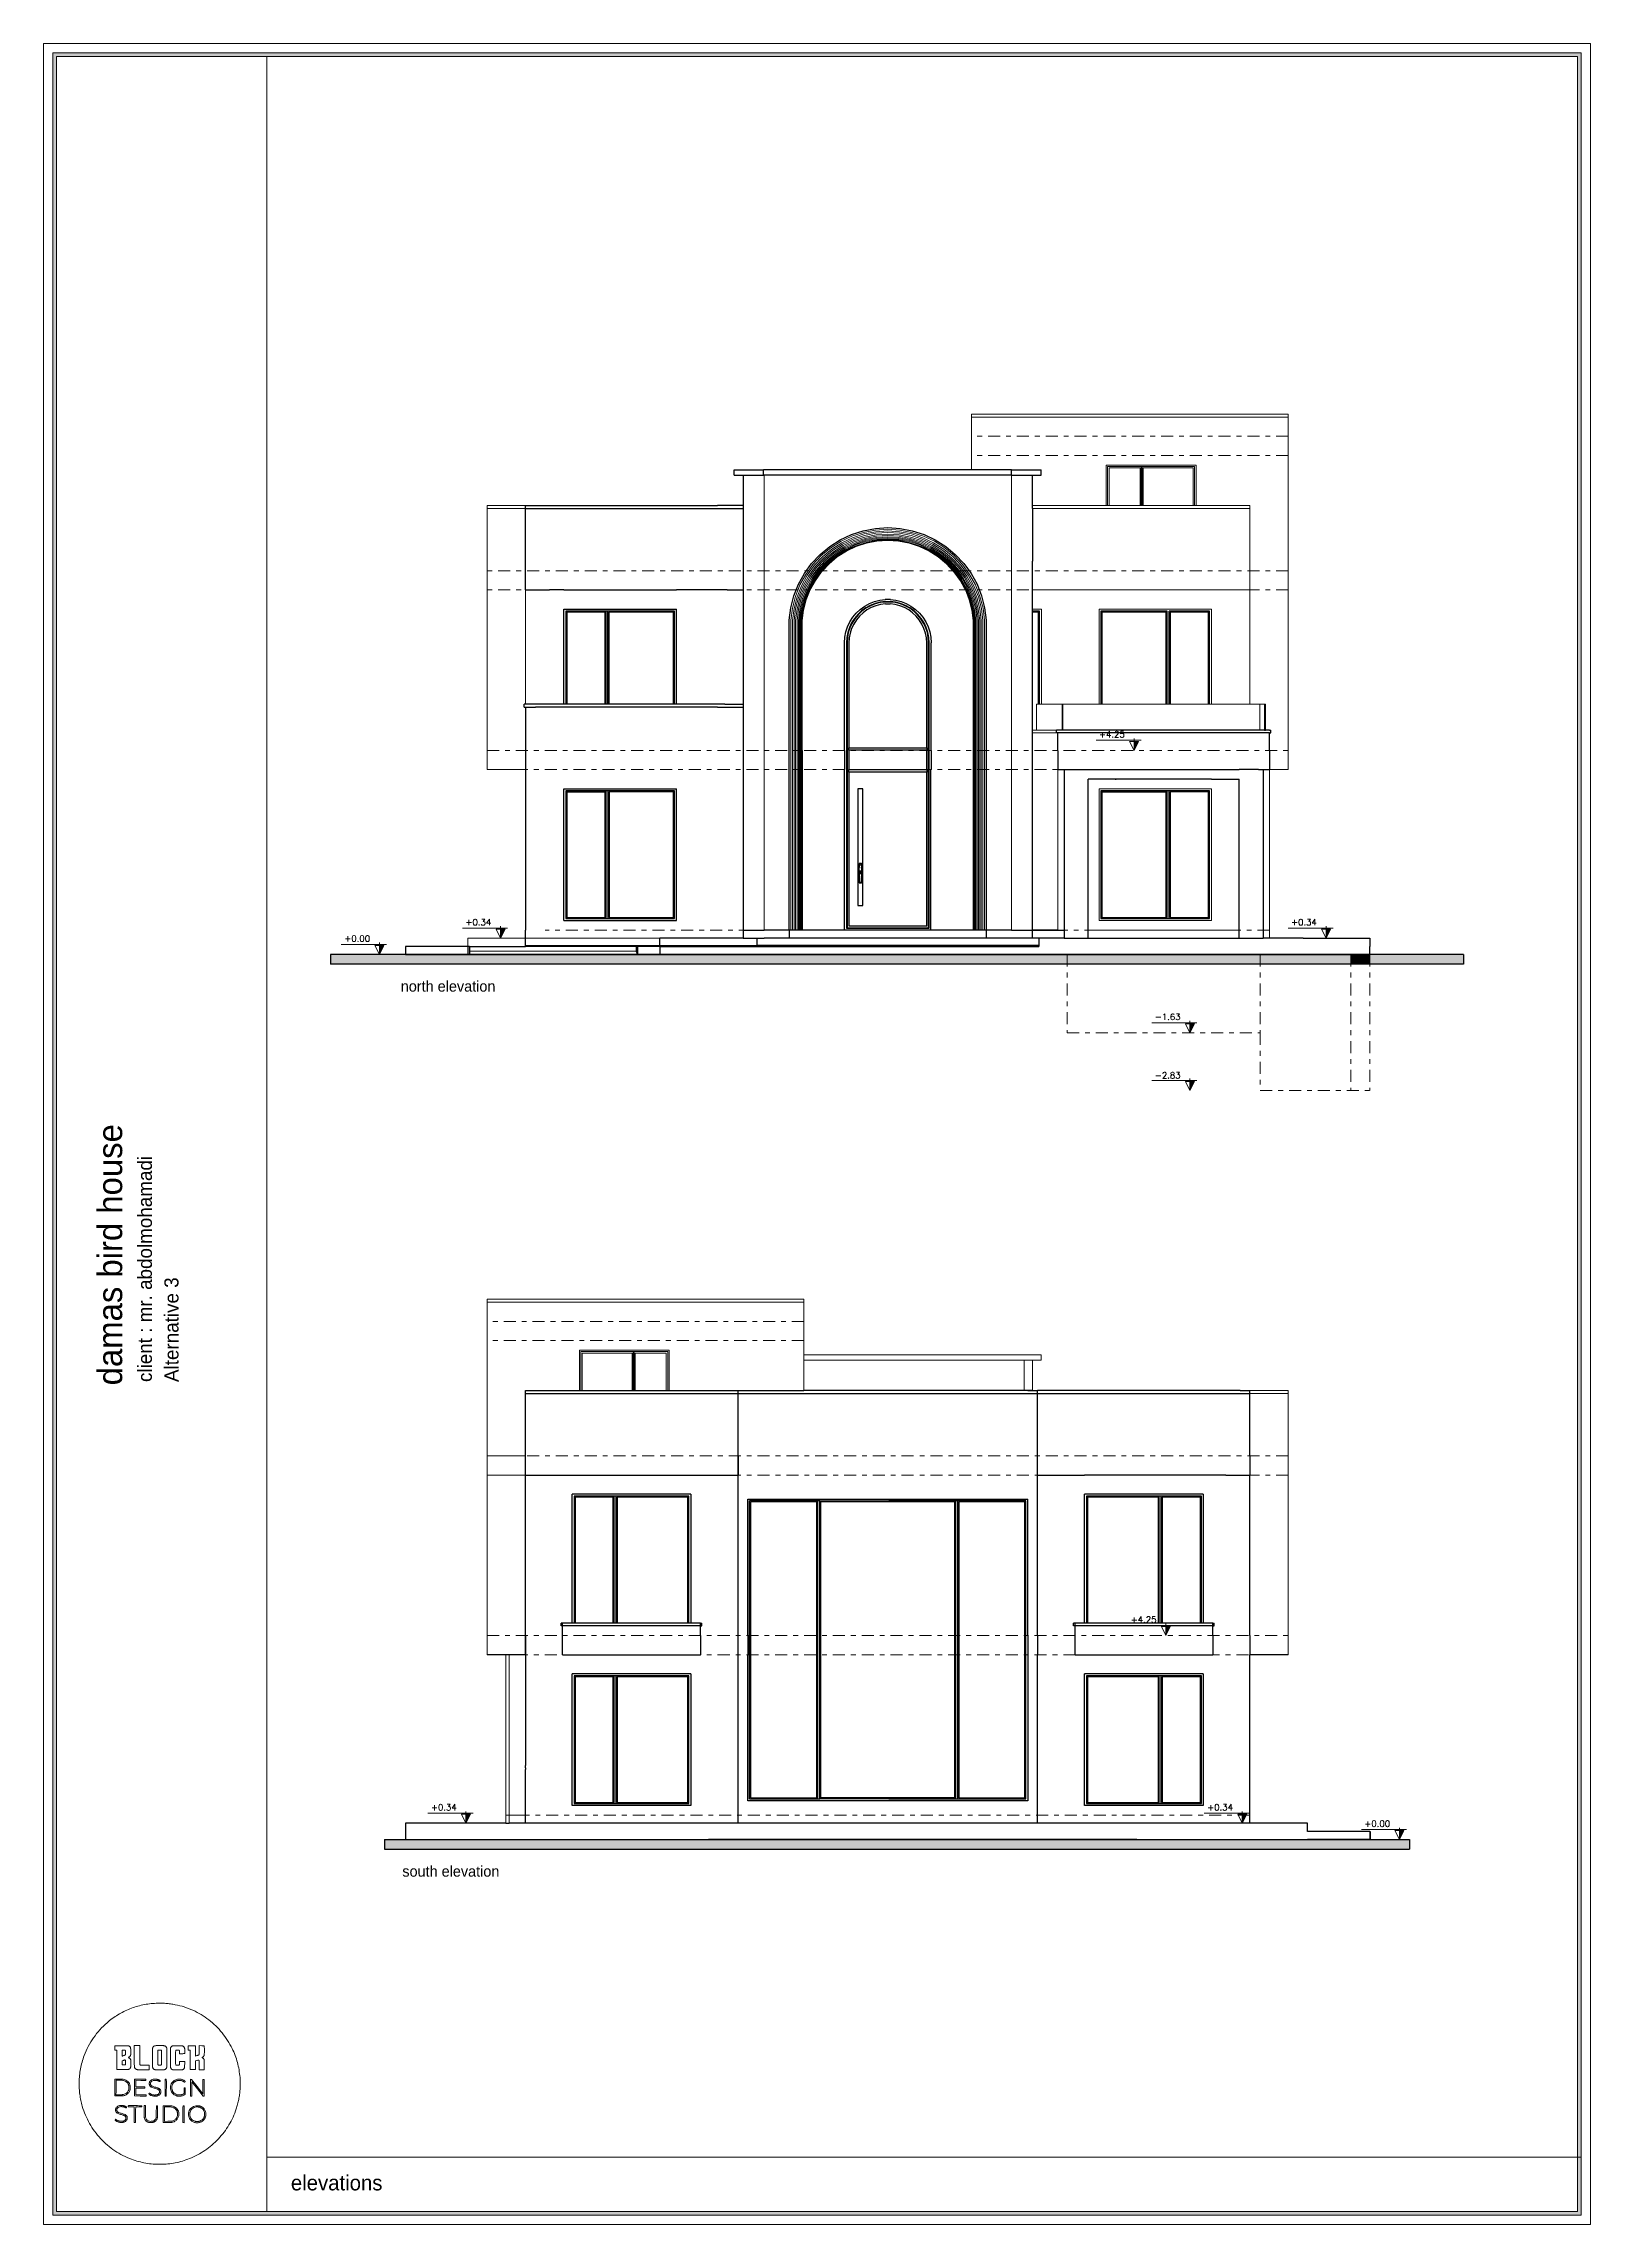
# Model space of a CAD drawing. Header units: metres. Extents: x 294 to 1101, y -498 to -355.
# Drawn here: x 478.76 to 510.97, y -497.9 to -452.51 of the extents above; entities that cross this region are included whole.
import ezdxf

# ---------------------------------------------------------------- set-up
doc = ezdxf.new("R2010")
doc.units = ezdxf.units.M
doc.linetypes.add('DASHDOT2', pattern=[0.5, 0.25, -0.125, 0, -0.125])
for name, color, linetype, lineweight in [('19-JARDINERIA', 80, 'Continuous', 0), ('D', 2, 'Continuous', 13), ('roof', 16, 'DASHDOT2', 18), ('wall', 7, 'Continuous', 25)]:
    doc.layers.add(name, color=color, linetype=linetype, lineweight=lineweight)
doc.layers.add('text', color=3, linetype='Continuous')
doc.layers.add('win', color=206, linetype='Continuous')
doc.styles.add('alalala', font='bgothm.ttf', dxfattribs={"height": 0.2})
doc.styles.add('ROMAND', font='romand.shx', dxfattribs={"height": 0.2})

msp = doc.modelspace()

# ---------------------------------------------------------------- texts
at = {"layer": '19-JARDINERIA', "color": 251, "style": 'alalala'}
for s, height, p in [('damas bird house', 0.51146, (480.396, -480.437)), ('client : mr. abdolmohamadi', 0.29316, (481.015, -480.368)), ('Alternative 3', 0.29316, (481.569, -480.368))]:
    msp.add_text(s, height=height, rotation=90, dxfattribs=at).set_placement(p)
msp.add_text('elevations', height=0.3166, dxfattribs=at).set_placement((483.909, -497.197))
at = {"layer": 'D', "style": 'ROMAND'}
for s, p in [('+4.25', (500.736, -466.951)), ('+0.34', (487.545, -470.861)), ('+0.34', (504.735, -470.861)), ('+0.00', (485.023, -471.201)), ('-1.63', (501.899, -472.831)), ('-2.83', (501.899, -474.05)), ('+4.25', (501.398, -485.379)), ('+0.34', (486.826, -489.286)), ('+0.34', (502.989, -489.286)), ('+0.00', (506.261, -489.626))]:
    msp.add_text(s, height=0.13, dxfattribs=at).set_placement(p)
at = {"layer": 'text', "style": 'alalala'}
for s, p in [('north elevation', (486.197, -472.241)), ('south elevation', (486.229, -490.666))]:
    msp.add_text(s, height=0.22468, dxfattribs=at).set_placement(p)

# ---------------------------------------------------------------- hatches: boundary and pattern name
at = {"layer": '19-JARDINERIA'}
h = msp.add_hatch(color=251, dxfattribs=at)
h.paths.add_polyline_path([(478.954, -452.7), (478.954, -497.71), (510.772, -497.71), (510.772, -452.7)])
h.paths.add_polyline_path([(479.032, -452.777), (479.032, -497.633), (510.695, -497.633), (510.695, -452.777)], flags=16)
at = {"layer": 'wall'}
h = msp.add_hatch(color=256, dxfattribs=at)
h.dxf.hatch_style = 1
h.paths.add_polyline_path([(500.069, -471.47), (500.052, -471.47), (500.022, -471.47), (499.951, -471.47), (499.45, -471.47), (498.431, -471.47), (498.179, -471.47), (497.238, -471.47), (497.233, -471.47), (493.22, -471.47), (492.792, -471.47), (492.504, -471.47), (492.503, -471.47), (492.502, -471.47), (492.501, -471.47), (492.5, -471.47), (492.499, -471.47), (492.498, -471.47), (492.497, -471.47), (492.496, -471.47), (492.495, -471.47), (492.494, -471.47), (492.493, -471.47), (492.492, -471.47), (492.491, -471.47), (492.49, -471.47), (492.49, -471.47), (492.489, -471.47), (492.489, -471.47), (492.488, -471.47), (492.488, -471.47), (492.487, -471.47), (492.487, -471.47), (492.487, -471.47), (492.487, -471.47), (492.486, -471.47), (492.486, -471.47), (492.365, -471.47), (492.333, -471.47), (492.306, -471.47), (492.303, -471.47), (492.3, -471.47), (492.032, -471.47), (489.895, -471.47), (486.295, -471.47), (484.737, -471.47), (484.737, -471.67), (500.069, -471.67)])
h = msp.add_hatch(color=256, dxfattribs=at)
h.dxf.hatch_style = 1
h.paths.add_polyline_path([(504.093, -471.47), (500.069, -471.47), (500.069, -471.67), (504.093, -471.67)])
h = msp.add_hatch(color=256, dxfattribs=at)
h.dxf.hatch_style = 1
h.paths.add_polyline_path([(505.976, -471.47), (504.093, -471.47), (504.093, -471.67), (505.976, -471.67)])
h = msp.add_hatch(color=256, dxfattribs=at)
h.dxf.hatch_style = 1
h.paths.add_polyline_path([(506.376, -471.47), (505.976, -471.47), (505.976, -471.67), (506.376, -471.67)])
h = msp.add_hatch(color=256, dxfattribs=at)
h.dxf.hatch_style = 1
h.paths.add_polyline_path([(508.327, -471.47), (506.376, -471.47), (506.376, -471.67), (508.327, -471.67)])
h = msp.add_hatch(color=256, dxfattribs=at)
h.dxf.hatch_style = 1
h.paths.add_polyline_path([(507.202, -489.895), (506.376, -489.895), (502.776, -489.895), (500.284, -489.895), (500.236, -489.895), (500.052, -489.895), (500.022, -489.895), (499.749, -489.895), (499.748, -489.895), (499.746, -489.895), (499.745, -489.895), (499.744, -489.895), (499.743, -489.895), (499.742, -489.895), (499.741, -489.895), (499.74, -489.895), (499.739, -489.895), (499.738, -489.895), (499.737, -489.895), (499.737, -489.895), (499.736, -489.895), (499.735, -489.895), (499.734, -489.895), (499.734, -489.895), (499.733, -489.895), (499.733, -489.895), (499.732, -489.895), (499.732, -489.895), (499.732, -489.895), (499.731, -489.895), (499.731, -489.895), (499.731, -489.895), (499.731, -489.895), (499.73, -489.895), (499.727, -489.895), (499.724, -489.895), (499.721, -489.895), (499.719, -489.895), (499.717, -489.895), (499.716, -489.895), (499.715, -489.895), (499.714, -489.895), (499.714, -489.895), (499.516, -489.895), (499.515, -489.895), (499.514, -489.895), (499.513, -489.895), (499.512, -489.895), (499.511, -489.895), (499.51, -489.895), (499.509, -489.895), (499.508, -489.895), (499.507, -489.895), (499.506, -489.895), (499.505, -489.895), (499.504, -489.895), (499.503, -489.895), (499.503, -489.895), (499.502, -489.895), (499.501, -489.895), (499.501, -489.895), (499.5, -489.895), (499.5, -489.895), (499.499, -489.895), (499.499, -489.895), (499.499, -489.895), (499.499, -489.895), (499.499, -489.895), (499.499, -489.895), (486.295, -489.895), (485.861, -489.895), (485.861, -490.095), (507.202, -490.095)])

# ---------------------------------------------------------------- linework, layer by layer
for p, q in [((493.142, -461.492), (493.142, -461.381)), ((493.142, -461.381), (493.749, -461.381)), ((493.142, -461.492), (493.324, -461.492)), ((493.324, -461.492), (493.324, -462.12)), ((493.324, -461.492), (493.749, -461.492)), ((493.749, -461.492), (493.749, -461.381)), ((498.079, -461.381), (493.749, -461.381)), ((493.761, -461.492), (493.749, -461.492)), ((498.911, -461.492), (493.761, -461.492)), ((498.579, -461.381), (498.079, -461.381)), ((498.911, -461.381), (498.579, -461.381)), ((498.911, -461.492), (498.911, -461.381)), ((498.911, -461.381), (499.529, -461.381)), ((498.911, -461.492), (499.347, -461.492)), ((499.347, -462.12), (499.347, -461.492)), ((499.347, -461.492), (499.529, -461.492)), ((499.529, -461.492), (499.529, -461.381)), ((488.795, -462.18), (488.795, -462.12)), ((488.795, -462.12), (492.792, -462.12)), ((493.324, -462.12), (492.792, -462.12)), ((493.324, -462.12), (493.324, -462.18)), ((499.347, -462.18), (499.347, -462.12)), ((488.795, -462.18), (488.995, -462.18)), ((488.795, -463.28), (488.795, -462.18)), ((488.995, -462.18), (492.792, -462.18)), ((492.792, -462.18), (493.324, -462.18)), ((493.324, -462.18), (493.324, -463.28)), ((495.825, -462.646), (496.078, -462.597)), ((496.078, -462.597), (496.336, -462.581)), ((496.336, -462.581), (496.593, -462.597)), ((496.593, -462.597), (496.847, -462.646)), ((499.347, -462.18), (499.347, -463.28)), ((494.929, -463.138), (495.128, -462.974)), ((495.128, -462.974), (495.346, -462.835)), ((495.346, -462.835), (495.579, -462.726)), ((495.579, -462.726), (495.825, -462.646)), ((496.847, -462.646), (497.092, -462.726)), ((497.092, -462.726), (497.326, -462.835)), ((497.326, -462.835), (497.544, -462.974)), ((497.544, -462.974), (497.743, -463.138)), ((488.795, -463.48), (488.795, -463.28)), ((488.795, -463.88), (488.795, -463.48)), ((493.324, -463.28), (493.324, -463.48)), ((493.324, -463.48), (493.324, -463.88)), ((494.6, -463.535), (494.752, -463.326)), ((494.752, -463.326), (494.929, -463.138)), ((497.743, -463.138), (497.919, -463.326)), ((497.919, -463.326), (498.071, -463.535)), ((499.347, -463.48), (499.347, -463.28)), ((499.347, -463.88), (499.347, -463.48)), ((488.795, -463.88), (489.295, -463.88)), ((489.595, -463.88), (489.295, -463.88)), ((489.595, -463.88), (491.936, -463.88)), ((492.492, -463.88), (491.936, -463.88)), ((492.992, -463.88), (492.492, -463.88)), ((492.992, -463.88), (493.305, -463.88)), ((493.305, -463.88), (493.324, -463.88)), ((493.324, -463.88), (493.324, -464.28)), ((494.381, -464.001), (494.476, -463.761)), ((494.476, -463.761), (494.6, -463.535)), ((498.071, -463.535), (498.195, -463.761)), ((498.195, -463.761), (498.29, -464.001)), ((499.347, -464.28), (499.347, -463.88)), ((489.595, -464.28), (491.936, -464.28)), ((489.595, -466.26), (489.595, -464.28)), ((491.936, -466.26), (491.936, -464.28)), ((493.324, -464.28), (493.324, -466.26)), ((494.284, -464.507), (494.317, -464.251)), ((494.317, -464.251), (494.381, -464.001)), ((495.61, -464.449), (495.682, -464.362)), ((495.682, -464.362), (495.764, -464.285)), ((495.764, -464.285), (495.856, -464.218)), ((495.856, -464.218), (495.955, -464.164)), ((495.955, -464.164), (496.06, -464.122)), ((496.06, -464.122), (496.169, -464.094)), ((496.169, -464.094), (496.282, -464.08)), ((496.395, -464.08), (496.282, -464.08)), ((496.395, -464.08), (496.507, -464.094)), ((496.507, -464.094), (496.616, -464.122)), ((496.616, -464.122), (496.721, -464.164)), ((496.721, -464.164), (496.82, -464.218)), ((496.82, -464.218), (496.912, -464.285)), ((496.912, -464.285), (496.994, -464.362)), ((496.994, -464.362), (497.066, -464.449)), ((498.29, -464.001), (498.354, -464.251)), ((498.354, -464.251), (498.387, -464.507)), ((499.347, -464.32), (499.347, -464.28)), ((499.347, -464.34), (499.347, -464.32)), ((499.347, -466.795), (499.347, -464.34)), ((494.284, -470.96), (494.284, -464.507)), ((495.438, -464.978), (495.445, -464.865)), ((495.445, -464.865), (495.466, -464.754)), ((495.466, -464.754), (495.501, -464.647)), ((495.501, -464.647), (495.549, -464.545)), ((495.549, -464.545), (495.61, -464.449)), ((497.066, -464.449), (497.127, -464.545)), ((497.127, -464.545), (497.175, -464.647)), ((497.175, -464.647), (497.21, -464.754)), ((497.21, -464.754), (497.231, -464.865)), ((497.231, -464.865), (497.238, -464.978)), ((498.387, -464.507), (498.387, -470.96)), ((495.438, -467.22), (495.438, -464.978)), ((497.238, -467.22), (497.238, -464.978)), ((488.765, -466.32), (488.765, -466.26)), ((488.795, -466.26), (488.765, -466.26)), ((488.765, -466.32), (488.795, -466.32)), ((488.887, -466.26), (488.795, -466.26)), ((488.795, -466.32), (488.795, -467.22)), ((488.795, -466.32), (488.887, -466.32)), ((489.002, -466.26), (488.887, -466.26)), ((488.887, -466.32), (489.002, -466.32)), ((489.295, -466.26), (489.002, -466.26)), ((492.772, -466.32), (489.002, -466.32)), ((489.595, -466.26), (489.295, -466.26)), ((489.635, -466.26), (489.595, -466.26)), ((489.655, -466.26), (489.635, -466.26)), ((490.45, -466.26), (489.655, -466.26)), ((490.47, -466.26), (490.45, -466.26)), ((490.51, -466.26), (490.47, -466.26)), ((490.53, -466.26), (490.51, -466.26)), ((491.876, -466.26), (490.53, -466.26)), ((491.896, -466.26), (491.876, -466.26)), ((491.936, -466.26), (491.896, -466.26)), ((492.492, -466.26), (491.936, -466.26)), ((492.772, -466.26), (492.492, -466.26)), ((492.792, -466.26), (492.772, -466.26)), ((492.792, -466.32), (492.772, -466.32)), ((492.942, -466.26), (492.792, -466.26)), ((492.792, -466.32), (492.942, -466.32)), ((492.942, -466.26), (492.992, -466.26)), ((492.942, -466.32), (493.324, -466.32)), ((492.992, -466.26), (493.305, -466.26)), ((493.305, -466.26), (493.324, -466.26)), ((493.324, -466.26), (493.324, -466.32)), ((493.324, -466.32), (493.324, -467.22)), ((499.347, -466.855), (499.347, -466.795)), ((499.347, -467.22), (499.347, -466.855)), ((499.849, -466.855), (499.849, -466.795)), ((499.879, -466.795), (499.849, -466.795)), ((499.879, -466.855), (499.849, -466.855)), ((499.966, -466.795), (499.879, -466.795)), ((499.879, -467.22), (499.879, -466.855)), ((499.979, -466.855), (499.879, -466.855)), ((499.985, -466.795), (499.966, -466.795)), ((504.086, -466.855), (499.979, -466.855)), ((504.086, -466.795), (499.985, -466.795)), ((504.179, -466.795), (504.086, -466.795)), ((504.179, -466.855), (504.086, -466.855)), ((504.179, -466.795), (504.2, -466.795)), ((504.286, -466.855), (504.179, -466.855)), ((504.286, -466.795), (504.2, -466.795)), ((504.286, -466.795), (504.316, -466.795)), ((504.286, -467.22), (504.286, -466.855)), ((504.286, -466.855), (504.316, -466.855)), ((504.316, -466.855), (504.316, -466.795)), ((488.795, -467.22), (488.795, -467.23)), ((488.795, -467.23), (488.795, -467.61)), ((493.324, -467.22), (493.324, -467.619)), ((494.554, -467.22), (494.554, -467.62)), ((495.438, -467.22), (495.438, -467.62)), ((497.238, -467.22), (497.238, -467.62)), ((498.117, -467.22), (498.117, -467.62)), ((499.347, -467.62), (499.347, -467.22)), ((499.879, -467.23), (499.879, -467.22)), ((499.879, -467.23), (499.879, -467.61)), ((504.286, -467.23), (504.286, -467.22)), ((504.286, -467.23), (504.286, -467.61)), ((488.795, -467.61), (488.795, -467.619)), ((488.795, -467.619), (488.795, -467.62)), ((488.795, -467.62), (488.795, -470.96)), ((489.595, -468.02), (491.936, -468.02)), ((489.595, -470.76), (489.595, -468.02)), ((491.936, -470.76), (491.936, -468.02)), ((493.324, -467.619), (493.324, -467.62)), ((493.324, -467.62), (493.324, -470.96)), ((494.554, -467.62), (494.554, -470.96)), ((495.438, -470.96), (495.438, -467.62)), ((497.233, -470.96), (497.233, -467.62)), ((497.238, -467.62), (497.233, -467.62)), ((498.117, -467.62), (498.117, -470.96)), ((499.347, -470.96), (499.347, -467.62)), ((499.879, -467.62), (499.879, -467.61)), ((499.879, -467.62), (499.979, -467.62)), ((499.979, -467.62), (500.01, -467.62)), ((500.01, -467.62), (500.01, -470.96)), ((500.01, -467.62), (500.104, -467.62)), ((500.104, -467.62), (500.51, -467.62)), ((500.51, -467.62), (503.656, -467.62)), ((500.51, -470.96), (500.51, -467.82)), ((500.736, -467.82), (500.51, -467.82)), ((503.076, -467.82), (500.736, -467.82)), ((501.074, -467.82), (501.074, -467.82)), ((501.074, -467.82), (501.075, -467.82)), ((501.075, -467.82), (501.076, -467.82)), ((501.076, -467.82), (501.079, -467.82)), ((501.079, -467.82), (501.081, -467.82)), ((501.081, -467.82), (501.084, -467.82)), ((501.084, -467.82), (501.086, -467.82)), ((501.086, -467.82), (501.089, -467.82)), ((501.089, -467.82), (501.091, -467.82)), ((501.091, -467.82), (501.092, -467.82)), ((501.092, -467.82), (501.093, -467.82)), ((501.093, -467.82), (501.094, -467.82)), ((503.076, -467.82), (503.376, -467.82)), ((503.376, -467.82), (503.656, -467.82)), ((504.055, -467.62), (503.656, -467.62)), ((503.656, -470.96), (503.656, -467.82)), ((504.055, -467.62), (504.156, -467.62)), ((504.156, -467.62), (504.179, -467.62)), ((504.156, -467.62), (504.156, -471.13)), ((504.179, -467.62), (504.286, -467.62)), ((504.286, -467.619), (504.286, -467.61)), ((504.286, -467.62), (504.286, -467.619)), ((489.595, -470.76), (491.936, -470.76)), ((488.795, -471.13), (488.795, -470.96)), ((488.795, -471.28), (488.795, -471.13)), ((491.592, -471.28), (491.592, -471.13)), ((492.792, -471.13), (491.592, -471.13)), ((493.324, -471.13), (492.792, -471.13)), ((493.324, -470.96), (493.324, -471.13)), ((493.324, -470.96), (493.502, -470.96)), ((493.324, -471.13), (493.502, -471.13)), ((493.502, -470.96), (493.761, -470.96)), ((493.502, -471.13), (493.616, -471.13)), ((493.616, -471.28), (493.616, -471.13)), ((493.616, -471.13), (493.761, -471.13)), ((494.284, -470.96), (493.761, -470.96)), ((494.284, -471.13), (493.761, -471.13)), ((494.284, -470.96), (494.284, -471.11)), ((494.32, -470.96), (494.284, -470.96)), ((494.284, -471.11), (494.284, -471.13)), ((495.438, -471.13), (494.284, -471.13)), ((494.354, -470.96), (494.32, -470.96)), ((494.388, -470.96), (494.354, -470.96)), ((494.419, -470.96), (494.388, -470.96)), ((494.449, -470.96), (494.419, -470.96)), ((494.475, -470.96), (494.449, -470.96)), ((494.498, -470.96), (494.475, -470.96)), ((494.518, -470.96), (494.498, -470.96)), ((494.534, -470.96), (494.518, -470.96)), ((494.545, -470.96), (494.534, -470.96)), ((494.552, -470.96), (494.545, -470.96)), ((494.554, -470.96), (494.552, -470.96)), ((495.438, -470.96), (494.554, -470.96)), ((495.438, -470.96), (494.554, -470.96)), ((497.233, -470.96), (495.438, -470.96)), ((497.238, -471.13), (495.438, -471.13)), ((496.97, -470.96), (496.795, -470.96)), ((497.238, -470.96), (497.233, -470.96)), ((498.117, -470.96), (497.238, -470.96)), ((498.281, -471.13), (497.238, -471.13)), ((498.119, -470.96), (498.117, -470.96)), ((498.126, -470.96), (498.119, -470.96)), ((498.138, -470.96), (498.126, -470.96)), ((498.153, -470.96), (498.138, -470.96)), ((498.173, -470.96), (498.153, -470.96)), ((498.196, -470.96), (498.173, -470.96)), ((498.223, -470.96), (498.196, -470.96)), ((498.252, -470.96), (498.223, -470.96)), ((498.281, -470.96), (498.252, -470.96)), ((498.281, -470.96), (498.284, -470.96)), ((498.387, -471.13), (498.281, -471.13)), ((498.317, -470.96), (498.284, -470.96)), ((498.352, -470.96), (498.317, -470.96)), ((498.387, -470.96), (498.352, -470.96)), ((498.387, -470.96), (498.387, -471.11)), ((498.691, -470.96), (498.387, -470.96)), ((498.387, -471.11), (498.387, -471.13)), ((498.691, -471.13), (498.387, -471.13)), ((498.742, -470.96), (498.691, -470.96)), ((498.742, -471.13), (498.691, -471.13)), ((498.911, -470.96), (498.742, -470.96)), ((498.911, -471.13), (498.742, -471.13)), ((498.911, -470.96), (499.347, -470.96)), ((499.347, -471.13), (498.911, -471.13)), ((499.879, -470.96), (499.347, -470.96)), ((499.347, -471.13), (499.347, -470.96)), ((499.347, -470.96), (499.879, -470.96)), ((499.485, -471.13), (499.347, -471.13)), ((499.879, -471.13), (499.485, -471.13)), ((499.485, -471.13), (499.485, -471.28)), ((499.879, -470.96), (500.01, -470.96)), ((499.879, -470.96), (500.01, -470.96)), ((500.01, -471.13), (499.879, -471.13)), ((500.01, -470.96), (500.01, -471.13)), ((500.01, -471.13), (500.104, -471.13)), ((500.104, -471.13), (500.469, -471.13)), ((500.469, -471.13), (500.51, -471.13)), ((500.51, -471.13), (500.51, -470.96)), ((500.51, -471.13), (503.656, -471.13)), ((503.656, -471.13), (503.656, -470.96)), ((503.656, -471.13), (503.693, -471.13)), ((503.693, -471.13), (504.055, -471.13)), ((504.055, -471.13), (504.156, -471.13)), ((504.286, -471.13), (504.156, -471.13)), ((504.988, -471.13), (504.286, -471.13)), ((504.988, -471.13), (505.976, -471.13)), ((505.976, -471.13), (506.376, -471.13)), ((506.376, -471.13), (506.376, -471.23)), ((506.376, -471.23), (506.376, -471.3)), ((486.295, -471.47), (484.737, -471.47)), ((486.293, -471.47), (484.737, -471.47)), ((486.295, -471.47), (484.737, -471.47)), ((486.293, -471.47), (484.737, -471.47)), ((508.327, -471.67), (484.737, -471.67)), ((486.293, -471.3), (486.293, -471.47)), ((487.595, -471.3), (486.293, -471.3)), ((487.595, -471.47), (486.293, -471.47)), ((486.295, -471.47), (486.507, -471.47)), ((506.376, -471.47), (486.295, -471.47)), ((486.295, -471.47), (486.507, -471.47)), ((489.895, -471.47), (486.295, -471.47)), ((486.507, -471.47), (488.468, -471.47)), ((486.507, -471.47), (488.468, -471.47)), ((486.895, -471.47), (489.895, -471.47)), ((487.595, -471.3), (487.595, -471.47)), ((487.628, -471.3), (487.595, -471.3)), ((487.595, -471.47), (487.628, -471.47)), ((487.599, -471.47), (487.599, -471.47)), ((487.599, -471.47), (487.602, -471.47)), ((487.602, -471.47), (487.615, -471.47)), ((487.603, -471.47), (487.656, -471.47)), ((487.615, -471.47), (487.616, -471.47)), ((487.617, -471.47), (487.617, -471.47)), ((487.617, -471.47), (487.62, -471.47)), ((487.62, -471.47), (487.633, -471.47)), ((487.621, -471.47), (487.674, -471.47)), ((487.628, -471.3), (488.795, -471.3)), ((487.628, -471.3), (487.628, -471.4)), ((487.628, -471.4), (487.628, -471.47)), ((491.128, -471.47), (487.628, -471.47)), ((487.633, -471.47), (487.634, -471.47)), ((487.636, -471.47), (487.659, -471.47)), ((487.654, -471.47), (487.677, -471.47)), ((487.659, -471.47), (487.659, -471.47)), ((487.659, -471.47), (487.66, -471.47)), ((487.66, -471.47), (487.661, -471.47)), ((487.661, -471.47), (487.662, -471.47)), ((487.662, -471.47), (487.664, -471.47)), ((487.664, -471.47), (487.666, -471.47)), ((487.666, -471.47), (487.668, -471.47)), ((487.668, -471.47), (487.67, -471.47)), ((487.67, -471.47), (487.824, -471.47)), ((487.67, -471.47), (487.672, -471.47)), ((487.672, -471.47), (487.675, -471.47)), ((487.675, -471.47), (487.677, -471.47)), ((487.677, -471.47), (487.68, -471.47)), ((487.677, -471.47), (487.677, -471.47)), ((487.677, -471.47), (487.678, -471.47)), ((487.678, -471.47), (487.679, -471.47)), ((487.679, -471.47), (487.68, -471.47)), ((487.68, -471.47), (487.684, -471.47)), ((487.68, -471.47), (487.682, -471.47)), ((487.682, -471.47), (487.684, -471.47)), ((487.684, -471.47), (487.687, -471.47)), ((487.684, -471.47), (487.686, -471.47)), ((487.686, -471.47), (487.688, -471.47)), ((487.687, -471.47), (487.688, -471.47)), ((487.687, -471.47), (487.69, -471.47)), ((487.688, -471.47), (487.689, -471.47)), ((487.688, -471.47), (487.842, -471.47)), ((487.688, -471.47), (487.69, -471.47)), ((487.689, -471.47), (487.69, -471.47)), ((487.69, -471.47), (487.691, -471.47)), ((487.69, -471.47), (487.694, -471.47)), ((487.69, -471.47), (487.693, -471.47)), ((487.691, -471.47), (487.692, -471.47)), ((487.692, -471.47), (487.694, -471.47)), ((487.693, -471.47), (487.695, -471.47)), ((487.694, -471.47), (487.696, -471.47)), ((487.694, -471.47), (487.697, -471.47)), ((487.695, -471.47), (487.698, -471.47)), ((487.696, -471.47), (487.698, -471.47)), ((487.697, -471.47), (487.701, -471.47)), ((487.698, -471.47), (487.7, -471.47)), ((487.698, -471.47), (487.701, -471.47)), ((487.7, -471.47), (487.702, -471.47)), ((487.701, -471.47), (487.705, -471.47)), ((487.701, -471.47), (487.705, -471.47)), ((487.702, -471.47), (487.704, -471.47)), ((487.704, -471.47), (487.706, -471.47)), ((487.705, -471.47), (488.197, -471.47)), ((487.705, -471.47), (487.706, -471.47)), ((487.705, -471.47), (487.708, -471.47)), ((487.706, -471.47), (487.708, -471.47)), ((487.706, -471.47), (487.707, -471.47)), ((487.707, -471.47), (487.708, -471.47)), ((487.708, -471.47), (487.711, -471.47)), ((487.708, -471.47), (487.709, -471.47)), ((487.708, -471.47), (487.712, -471.47)), ((487.709, -471.47), (487.71, -471.47)), ((487.71, -471.47), (487.712, -471.47)), ((487.711, -471.47), (487.713, -471.47)), ((487.712, -471.47), (487.714, -471.47)), ((487.712, -471.47), (487.715, -471.47)), ((487.714, -471.47), (487.715, -471.47)), ((487.715, -471.47), (487.717, -471.47)), ((487.715, -471.47), (487.719, -471.47)), ((487.717, -471.47), (487.719, -471.47)), ((487.719, -471.47), (487.879, -471.47)), ((487.719, -471.47), (487.722, -471.47)), ((487.719, -471.47), (487.723, -471.47)), ((487.722, -471.47), (487.724, -471.47)), ((487.723, -471.47), (488.214, -471.47)), ((487.724, -471.47), (487.726, -471.47)), ((487.726, -471.47), (487.729, -471.47)), ((487.729, -471.47), (487.731, -471.47)), ((487.737, -471.47), (487.897, -471.47)), ((487.749, -471.47), (487.749, -471.47)), ((487.749, -471.47), (487.75, -471.47)), ((487.75, -471.47), (487.751, -471.47)), ((487.751, -471.47), (487.753, -471.47)), ((487.751, -471.47), (487.866, -471.47)), ((487.767, -471.47), (487.767, -471.47)), ((487.767, -471.47), (487.768, -471.47)), ((487.767, -471.47), (487.767, -471.47)), ((487.767, -471.47), (487.768, -471.47)), ((487.768, -471.47), (487.769, -471.47)), ((487.768, -471.47), (487.769, -471.47)), ((487.769, -471.47), (487.771, -471.47)), ((487.769, -471.47), (487.771, -471.47)), ((487.769, -471.47), (487.884, -471.47)), ((487.77, -471.47), (487.798, -471.47)), ((487.781, -471.47), (487.963, -471.47)), ((487.785, -471.47), (487.81, -471.47)), ((487.785, -471.47), (487.785, -471.47)), ((487.785, -471.47), (487.786, -471.47)), ((487.786, -471.47), (487.787, -471.47)), ((487.787, -471.47), (487.788, -471.47)), ((487.788, -471.47), (487.816, -471.47)), ((487.799, -471.47), (487.981, -471.47)), ((487.803, -471.47), (487.828, -471.47)), ((487.81, -471.47), (487.968, -471.47)), ((487.824, -471.47), (487.829, -471.47)), ((487.828, -471.47), (487.986, -471.47)), ((487.83, -471.47), (487.836, -471.47)), ((487.842, -471.47), (487.847, -471.47)), ((487.848, -471.47), (487.854, -471.47)), ((487.879, -471.47), (487.901, -471.47)), ((487.897, -471.47), (487.918, -471.47)), ((487.963, -471.47), (488.14, -471.47)), ((487.968, -471.47), (488.143, -471.47)), ((487.981, -471.47), (488.158, -471.47)), ((487.986, -471.47), (488.161, -471.47)), ((488.042, -471.47), (488.224, -471.47)), ((488.06, -471.47), (488.242, -471.47)), ((488.14, -471.47), (488.336, -471.47)), ((488.141, -471.47), (488.337, -471.47)), ((488.158, -471.47), (488.354, -471.47)), ((488.159, -471.47), (488.355, -471.47)), ((488.196, -471.47), (488.225, -471.47)), ((488.214, -471.47), (488.243, -471.47)), ((488.224, -471.47), (488.254, -471.47)), ((488.225, -471.47), (488.254, -471.47)), ((488.242, -471.47), (488.271, -471.47)), ((488.243, -471.47), (488.272, -471.47)), ((488.254, -471.47), (488.284, -471.47)), ((488.254, -471.47), (488.284, -471.47)), ((488.271, -471.47), (488.301, -471.47)), ((488.272, -471.47), (488.302, -471.47)), ((488.284, -471.47), (488.314, -471.47)), ((488.284, -471.47), (488.314, -471.47)), ((488.298, -471.47), (488.329, -471.47)), ((488.301, -471.47), (488.332, -471.47)), ((488.302, -471.47), (488.332, -471.47)), ((488.314, -471.47), (488.344, -471.47)), ((488.314, -471.47), (488.344, -471.47)), ((488.316, -471.47), (488.347, -471.47)), ((488.327, -471.47), (488.574, -471.47)), ((488.328, -471.47), (488.574, -471.47)), ((488.329, -471.47), (488.36, -471.47)), ((488.331, -471.47), (488.608, -471.47)), ((488.331, -471.47), (488.605, -471.47)), ((488.332, -471.47), (488.551, -471.47)), ((488.332, -471.47), (488.553, -471.47)), ((488.332, -471.47), (488.362, -471.47)), ((488.332, -471.47), (488.362, -471.47)), ((488.344, -471.47), (488.374, -471.47)), ((488.344, -471.47), (488.374, -471.47)), ((488.345, -471.47), (488.591, -471.47)), ((488.346, -471.47), (488.592, -471.47)), ((488.347, -471.47), (488.378, -471.47)), ((488.349, -471.47), (488.626, -471.47)), ((488.349, -471.47), (488.623, -471.47)), ((488.35, -471.47), (488.569, -471.47)), ((488.35, -471.47), (488.571, -471.47)), ((488.36, -471.47), (488.628, -471.47)), ((488.362, -471.47), (488.392, -471.47)), ((488.362, -471.47), (488.391, -471.47)), ((488.374, -471.47), (488.404, -471.47)), ((488.374, -471.47), (488.403, -471.47)), ((488.378, -471.47), (488.646, -471.47)), ((488.391, -471.47), (488.421, -471.47)), ((488.392, -471.47), (488.422, -471.47)), ((488.403, -471.47), (488.433, -471.47)), ((488.404, -471.47), (488.434, -471.47)), ((488.421, -471.47), (488.45, -471.47)), ((488.422, -471.47), (488.452, -471.47)), ((488.433, -471.47), (488.462, -471.47)), ((488.445, -471.47), (488.98, -471.47)), ((488.445, -471.47), (488.981, -471.47)), ((488.45, -471.47), (488.479, -471.47)), ((488.463, -471.47), (488.998, -471.47)), ((488.463, -471.47), (488.999, -471.47)), ((488.551, -471.47), (488.81, -471.47)), ((488.553, -471.47), (488.799, -471.47)), ((488.569, -471.47), (488.828, -471.47)), ((488.571, -471.47), (488.816, -471.47)), ((488.574, -471.47), (488.833, -471.47)), ((488.576, -471.47), (488.82, -471.47)), ((488.591, -471.47), (488.851, -471.47)), ((488.593, -471.47), (488.838, -471.47)), ((488.605, -471.47), (488.791, -471.47)), ((488.608, -471.47), (488.801, -471.47)), ((488.612, -471.47), (488.855, -471.47)), ((488.619, -471.47), (488.945, -471.47)), ((488.623, -471.47), (488.809, -471.47)), ((488.626, -471.47), (488.819, -471.47)), ((488.63, -471.47), (488.873, -471.47)), ((488.637, -471.47), (488.963, -471.47)), ((488.791, -471.47), (488.912, -471.47)), ((488.795, -471.3), (488.795, -471.28)), ((488.795, -471.47), (493.22, -471.47)), ((488.795, -471.47), (489.095, -471.47)), ((488.801, -471.47), (488.932, -471.47)), ((488.809, -471.47), (488.93, -471.47)), ((488.819, -471.47), (488.95, -471.47)), ((488.82, -471.47), (488.901, -471.47)), ((488.833, -471.47), (488.919, -471.47)), ((488.833, -471.47), (488.983, -471.47)), ((488.838, -471.47), (488.919, -471.47)), ((488.851, -471.47), (488.936, -471.47)), ((488.851, -471.47), (489.001, -471.47)), ((488.891, -471.47), (488.894, -471.47)), ((488.901, -471.47), (488.903, -471.47)), ((488.903, -471.47), (488.904, -471.47)), ((488.904, -471.47), (488.905, -471.47)), ((488.905, -471.47), (488.905, -471.47)), ((488.909, -471.47), (488.912, -471.47)), ((488.919, -471.47), (488.92, -471.47)), ((488.919, -471.47), (488.921, -471.47)), ((488.92, -471.47), (488.922, -471.47)), ((488.921, -471.47), (488.922, -471.47)), ((488.922, -471.47), (488.923, -471.47)), ((488.922, -471.47), (488.923, -471.47)), ((488.923, -471.47), (488.923, -471.47)), ((488.923, -471.47), (488.923, -471.47)), ((488.924, -471.47), (488.944, -471.47)), ((488.936, -471.47), (488.938, -471.47)), ((488.938, -471.47), (488.94, -471.47)), ((488.94, -471.47), (488.941, -471.47)), ((488.941, -471.47), (488.941, -471.47)), ((488.942, -471.47), (488.962, -471.47)), ((488.945, -471.47), (488.948, -471.47)), ((488.948, -471.47), (488.95, -471.47)), ((488.95, -471.47), (488.952, -471.47)), ((488.952, -471.47), (488.955, -471.47)), ((488.953, -471.47), (488.957, -471.47)), ((488.955, -471.47), (488.957, -471.47)), ((488.957, -471.47), (488.959, -471.47)), ((488.957, -471.47), (488.961, -471.47)), ((488.959, -471.47), (488.961, -471.47)), ((488.961, -471.47), (488.963, -471.47)), ((488.961, -471.47), (488.964, -471.47)), ((488.963, -471.47), (488.965, -471.47)), ((488.963, -471.47), (488.966, -471.47)), ((488.964, -471.47), (488.968, -471.47)), ((488.965, -471.47), (488.966, -471.47)), ((488.966, -471.47), (488.968, -471.47)), ((488.966, -471.47), (488.968, -471.47)), ((488.968, -471.47), (488.969, -471.47)), ((488.968, -471.47), (488.971, -471.47)), ((488.968, -471.47), (488.97, -471.47)), ((488.969, -471.47), (488.97, -471.47)), ((488.97, -471.47), (488.971, -471.47)), ((488.97, -471.47), (488.973, -471.47)), ((488.971, -471.47), (488.972, -471.47)), ((488.971, -471.47), (488.975, -471.47)), ((488.971, -471.47), (488.975, -471.47)), ((488.972, -471.47), (489.021, -471.47)), ((488.973, -471.47), (488.975, -471.47)), ((488.975, -471.47), (488.978, -471.47)), ((488.975, -471.47), (488.977, -471.47)), ((488.975, -471.47), (488.979, -471.47)), ((488.977, -471.47), (488.979, -471.47)), ((488.978, -471.47), (488.981, -471.47)), ((488.979, -471.47), (488.981, -471.47)), ((488.979, -471.47), (488.982, -471.47)), ((488.981, -471.47), (489.043, -471.47)), ((488.981, -471.47), (488.983, -471.47)), ((488.981, -471.47), (488.982, -471.47)), ((488.982, -471.47), (488.984, -471.47)), ((488.982, -471.47), (488.986, -471.47)), ((488.983, -471.47), (488.986, -471.47)), ((488.983, -471.47), (488.988, -471.47)), ((488.984, -471.47), (488.985, -471.47)), ((488.985, -471.47), (488.987, -471.47)), ((488.986, -471.47), (488.988, -471.47)), ((488.986, -471.47), (488.989, -471.47)), ((488.987, -471.47), (488.988, -471.47)), ((488.988, -471.47), (488.99, -471.47)), ((488.988, -471.47), (488.989, -471.47)), ((488.989, -471.47), (488.994, -471.47)), ((488.989, -471.47), (488.99, -471.47)), ((488.989, -471.47), (488.993, -471.47)), ((488.99, -471.47), (488.992, -471.47)), ((488.99, -471.47), (489.039, -471.47)), ((488.992, -471.47), (488.994, -471.47)), ((488.993, -471.47), (488.996, -471.47)), ((488.994, -471.47), (488.996, -471.47)), ((488.995, -471.47), (489.019, -471.47)), ((488.995, -471.47), (490.876, -471.47)), ((488.995, -471.47), (489.095, -471.47)), ((488.996, -471.47), (488.997, -471.47)), ((488.996, -471.47), (488.999, -471.47)), ((488.997, -471.47), (488.998, -471.47)), ((488.998, -471.47), (489.28, -471.47)), ((488.998, -471.47), (488.999, -471.47)), ((488.999, -471.47), (488.999, -471.47)), ((488.999, -471.47), (489.061, -471.47)), ((488.999, -471.47), (489.001, -471.47)), ((489.001, -471.47), (489.283, -471.47)), ((489.001, -471.47), (489.004, -471.47)), ((489.001, -471.47), (489.006, -471.47)), ((489.004, -471.47), (489.022, -471.47)), ((489.004, -471.47), (489.006, -471.47)), ((489.006, -471.47), (489.008, -471.47)), ((489.006, -471.47), (489.012, -471.47)), ((489.008, -471.47), (489.01, -471.47)), ((489.01, -471.47), (489.012, -471.47)), ((489.012, -471.47), (489.014, -471.47)), ((489.014, -471.47), (489.015, -471.47)), ((489.015, -471.47), (489.016, -471.47)), ((489.016, -471.47), (489.017, -471.47)), ((489.017, -471.47), (489.017, -471.47)), ((489.019, -471.47), (489.035, -471.47)), ((489.022, -471.47), (489.208, -471.47)), ((489.022, -471.47), (489.163, -471.47)), ((489.022, -471.47), (489.04, -471.47)), ((489.035, -471.47), (489.08, -471.47)), ((489.043, -471.47), (489.065, -471.47)), ((489.045, -471.47), (489.057, -471.47)), ((489.061, -471.47), (489.083, -471.47)), ((489.063, -471.47), (489.075, -471.47)), ((489.069, -471.47), (489.072, -471.47)), ((489.072, -471.47), (489.072, -471.47)), ((489.08, -471.47), (489.125, -471.47)), ((489.087, -471.47), (489.09, -471.47)), ((489.09, -471.47), (490.201, -471.47)), ((489.09, -471.47), (489.09, -471.47)), ((489.091, -471.47), (489.092, -471.47)), ((489.092, -471.47), (489.092, -471.47)), ((489.092, -471.47), (489.093, -471.47)), ((489.093, -471.47), (489.095, -471.47)), ((489.095, -471.47), (489.097, -471.47)), ((489.095, -471.47), (489.595, -471.47)), ((489.095, -471.47), (489.195, -471.47)), ((489.097, -471.47), (489.099, -471.47)), ((489.099, -471.47), (489.102, -471.47)), ((489.102, -471.47), (489.105, -471.47)), ((489.105, -471.47), (489.108, -471.47)), ((489.108, -471.47), (489.112, -471.47)), ((489.112, -471.47), (489.116, -471.47)), ((489.116, -471.47), (489.121, -471.47)), ((489.121, -471.47), (489.125, -471.47)), ((489.125, -471.47), (489.17, -471.47)), ((489.125, -471.47), (489.13, -471.47)), ((489.13, -471.47), (489.136, -471.47)), ((489.136, -471.47), (489.141, -471.47)), ((489.141, -471.47), (489.147, -471.47)), ((489.147, -471.47), (489.153, -471.47)), ((489.153, -471.47), (489.159, -471.47)), ((489.159, -471.47), (489.165, -471.47)), ((489.163, -471.47), (489.488, -471.47)), ((489.163, -471.47), (489.488, -471.47)), ((489.165, -471.47), (489.172, -471.47)), ((489.17, -471.47), (489.214, -471.47)), ((489.172, -471.47), (489.178, -471.47)), ((489.178, -471.47), (489.185, -471.47)), ((489.185, -471.47), (489.191, -471.47)), ((489.191, -471.47), (489.394, -471.47)), ((489.214, -471.47), (489.257, -471.47)), ((489.257, -471.47), (489.3, -471.47)), ((489.292, -471.47), (489.292, -471.47)), ((489.292, -471.47), (489.293, -471.47)), ((489.293, -471.47), (489.295, -471.47)), ((489.295, -471.47), (489.297, -471.47)), ((489.297, -471.47), (489.3, -471.47)), ((489.3, -471.47), (489.341, -471.47)), ((489.3, -471.47), (489.304, -471.47)), ((489.304, -471.47), (489.309, -471.47)), ((489.309, -471.47), (489.314, -471.47)), ((489.314, -471.47), (489.319, -471.47)), ((489.319, -471.47), (489.326, -471.47)), ((489.326, -471.47), (489.333, -471.47)), ((489.333, -471.47), (489.34, -471.47)), ((489.337, -471.47), (489.338, -471.47)), ((489.338, -471.47), (489.338, -471.47)), ((489.338, -471.47), (489.338, -471.47)), ((489.338, -471.47), (489.338, -471.47)), ((489.338, -471.47), (489.339, -471.47)), ((489.339, -471.47), (489.339, -471.47)), ((489.339, -471.47), (489.34, -471.47)), ((489.34, -471.47), (489.341, -471.47)), ((489.34, -471.47), (489.348, -471.47)), ((489.341, -471.47), (489.382, -471.47)), ((489.341, -471.47), (489.342, -471.47)), ((489.342, -471.47), (489.343, -471.47)), ((489.343, -471.47), (489.344, -471.47)), ((489.344, -471.47), (489.345, -471.47)), ((489.345, -471.47), (489.346, -471.47)), ((489.346, -471.47), (489.348, -471.47)), ((489.348, -471.47), (489.349, -471.47)), ((489.348, -471.47), (489.356, -471.47)), ((489.349, -471.47), (489.351, -471.47)), ((489.351, -471.47), (489.353, -471.47)), ((489.353, -471.47), (489.355, -471.47)), ((489.355, -471.47), (489.356, -471.47)), ((489.356, -471.47), (489.358, -471.47)), ((489.356, -471.47), (489.365, -471.47)), ((489.358, -471.47), (489.36, -471.47)), ((489.36, -471.47), (489.362, -471.47)), ((489.362, -471.47), (489.364, -471.47)), ((489.364, -471.47), (489.366, -471.47)), ((489.365, -471.47), (489.374, -471.47)), ((489.366, -471.47), (489.368, -471.47)), ((489.368, -471.47), (489.371, -471.47)), ((489.37, -471.47), (489.371, -471.47)), ((489.371, -471.47), (489.371, -471.47)), ((489.371, -471.47), (489.371, -471.47)), ((489.371, -471.47), (489.372, -471.47)), ((489.371, -471.47), (490.361, -471.47)), ((489.372, -471.47), (489.373, -471.47)), ((489.373, -471.47), (489.374, -471.47)), ((489.374, -471.47), (489.375, -471.47)), ((489.374, -471.47), (489.383, -471.47)), ((489.375, -471.47), (489.377, -471.47)), ((489.377, -471.47), (489.379, -471.47)), ((489.379, -471.47), (489.381, -471.47)), ((489.381, -471.47), (489.383, -471.47)), ((489.382, -471.47), (489.421, -471.47)), ((489.382, -471.47), (489.382, -471.47)), ((489.382, -471.47), (489.383, -471.47)), ((489.383, -471.47), (489.386, -471.47)), ((489.383, -471.47), (489.393, -471.47)), ((489.383, -471.47), (489.384, -471.47)), ((489.384, -471.47), (489.385, -471.47)), ((489.385, -471.47), (489.386, -471.47)), ((489.386, -471.47), (489.388, -471.47)), ((489.386, -471.47), (489.388, -471.47)), ((489.388, -471.47), (489.391, -471.47)), ((489.388, -471.47), (489.39, -471.47)), ((489.39, -471.47), (489.393, -471.47)), ((489.391, -471.47), (489.394, -471.47)), ((489.393, -471.47), (489.403, -471.47)), ((489.393, -471.47), (489.396, -471.47)), ((489.394, -471.47), (489.398, -471.47)), ((489.394, -471.47), (489.4, -471.47)), ((489.396, -471.47), (489.399, -471.47)), ((489.398, -471.47), (489.401, -471.47)), ((489.399, -471.47), (489.402, -471.47)), ((489.4, -471.47), (489.407, -471.47)), ((489.401, -471.47), (489.405, -471.47)), ((489.402, -471.47), (489.406, -471.47)), ((489.403, -471.47), (489.414, -471.47)), ((489.405, -471.47), (489.408, -471.47)), ((489.406, -471.47), (489.409, -471.47)), ((489.407, -471.47), (489.413, -471.47)), ((489.408, -471.47), (489.412, -471.47)), ((489.409, -471.47), (489.413, -471.47)), ((489.412, -471.47), (489.416, -471.47)), ((489.413, -471.47), (489.418, -471.47)), ((489.413, -471.47), (489.42, -471.47)), ((489.414, -471.47), (489.424, -471.47)), ((489.416, -471.47), (489.42, -471.47)), ((489.418, -471.47), (489.422, -471.47)), ((489.42, -471.47), (489.424, -471.47)), ((489.42, -471.47), (489.426, -471.47)), ((489.421, -471.47), (489.458, -471.47)), ((489.422, -471.47), (489.427, -471.47)), ((489.424, -471.47), (489.428, -471.47)), ((489.424, -471.47), (489.435, -471.47)), ((489.426, -471.47), (489.432, -471.47)), ((489.427, -471.47), (489.432, -471.47)), ((489.428, -471.47), (489.432, -471.47)), ((489.43, -471.47), (489.43, -471.47)), ((489.43, -471.47), (489.43, -471.47)), ((489.43, -471.47), (489.43, -471.47)), ((489.43, -471.47), (489.431, -471.47)), ((489.431, -471.47), (489.431, -471.47)), ((489.431, -471.47), (489.432, -471.47)), ((489.432, -471.47), (489.437, -471.47)), ((489.432, -471.47), (489.433, -471.47)), ((489.432, -471.47), (489.436, -471.47)), ((489.432, -471.47), (489.438, -471.47)), ((489.433, -471.47), (489.434, -471.47)), ((489.434, -471.47), (489.435, -471.47)), ((489.435, -471.47), (489.446, -471.47)), ((489.435, -471.47), (489.436, -471.47)), ((489.436, -471.47), (489.438, -471.47)), ((489.436, -471.47), (489.441, -471.47)), ((489.437, -471.47), (489.602, -471.47)), ((489.438, -471.47), (489.439, -471.47)), ((489.438, -471.47), (489.444, -471.47)), ((489.439, -471.47), (489.441, -471.47)), ((489.441, -471.47), (489.442, -471.47)), ((489.441, -471.47), (489.447, -471.47)), ((489.442, -471.47), (489.444, -471.47)), ((489.444, -471.47), (489.446, -471.47)), ((489.444, -471.47), (489.45, -471.47)), ((489.446, -471.47), (489.456, -471.47)), ((489.446, -471.47), (489.448, -471.47)), ((489.447, -471.47), (489.452, -471.47)), ((489.448, -471.47), (489.45, -471.47)), ((489.45, -471.47), (489.452, -471.47)), ((489.45, -471.47), (489.455, -471.47)), ((489.452, -471.47), (489.454, -471.47)), ((489.452, -471.47), (489.457, -471.47)), ((489.454, -471.47), (489.456, -471.47)), ((489.455, -471.47), (489.46, -471.47)), ((489.456, -471.47), (489.467, -471.47)), ((489.456, -471.47), (489.458, -471.47)), ((489.457, -471.47), (489.462, -471.47)), ((489.458, -471.47), (489.494, -471.47)), ((489.458, -471.47), (489.46, -471.47)), ((489.46, -471.47), (489.462, -471.47)), ((489.46, -471.47), (489.465, -471.47)), ((489.462, -471.47), (489.464, -471.47)), ((489.462, -471.47), (489.467, -471.47)), ((489.464, -471.47), (489.466, -471.47)), ((489.465, -471.47), (489.469, -471.47)), ((489.466, -471.47), (489.469, -471.47)), ((489.467, -471.47), (489.478, -471.47)), ((489.467, -471.47), (489.473, -471.47)), ((489.469, -471.47), (489.471, -471.47)), ((489.469, -471.47), (489.473, -471.47)), ((489.471, -471.47), (489.473, -471.47)), ((489.473, -471.47), (489.475, -471.47)), ((489.473, -471.47), (489.478, -471.47)), ((489.473, -471.47), (489.477, -471.47)), ((489.475, -471.47), (489.477, -471.47)), ((489.477, -471.47), (489.478, -471.47)), ((489.477, -471.47), (489.481, -471.47)), ((489.478, -471.47), (489.488, -471.47)), ((489.478, -471.47), (489.48, -471.47)), ((489.478, -471.47), (489.483, -471.47)), ((489.48, -471.47), (489.482, -471.47)), ((489.481, -471.47), (489.484, -471.47)), ((489.482, -471.47), (489.484, -471.47)), ((489.483, -471.47), (489.488, -471.47)), ((489.484, -471.47), (489.485, -471.47)), ((489.484, -471.47), (489.486, -471.47)), ((489.485, -471.47), (489.487, -471.47)), ((489.486, -471.47), (489.486, -471.47)), ((489.486, -471.47), (489.486, -471.47)), ((489.486, -471.47), (489.487, -471.47)), ((489.486, -471.47), (489.489, -471.47)), ((489.487, -471.47), (489.487, -471.47)), ((489.487, -471.47), (489.488, -471.47)), ((489.487, -471.47), (489.488, -471.47)), ((489.488, -471.47), (489.489, -471.47)), ((489.488, -471.47), (489.499, -471.47)), ((489.488, -471.47), (489.489, -471.47)), ((489.488, -471.47), (489.493, -471.47)), ((489.489, -471.47), (489.489, -471.47)), ((489.489, -471.47), (489.49, -471.47)), ((489.489, -471.47), (489.49, -471.47)), ((489.489, -471.47), (489.491, -471.47)), ((489.49, -471.47), (489.492, -471.47)), ((489.49, -471.47), (489.491, -471.47)), ((489.491, -471.47), (489.492, -471.47)), ((489.491, -471.47), (489.492, -471.47)), ((489.492, -471.47), (489.493, -471.47)), ((489.492, -471.47), (489.493, -471.47)), ((489.492, -471.47), (489.493, -471.47)), ((489.493, -471.47), (489.494, -471.47)), ((489.493, -471.47), (489.494, -471.47)), ((489.493, -471.47), (489.498, -471.47)), ((489.493, -471.47), (489.494, -471.47)), ((489.494, -471.47), (489.528, -471.47)), ((489.494, -471.47), (489.496, -471.47)), ((489.494, -471.47), (489.494, -471.47)), ((489.494, -471.47), (489.494, -471.47)), ((489.494, -471.47), (489.495, -471.47)), ((489.494, -471.47), (489.494, -471.47)), ((489.494, -471.47), (489.495, -471.47)), ((489.494, -471.47), (489.494, -471.47)), ((489.495, -471.47), (489.495, -471.47)), ((489.495, -471.47), (489.496, -471.47)), ((489.496, -471.47), (489.497, -471.47)), ((489.496, -471.47), (489.497, -471.47)), ((489.497, -471.47), (489.499, -471.47)), ((489.497, -471.47), (489.498, -471.47)), ((489.498, -471.47), (489.502, -471.47)), ((489.498, -471.47), (489.5, -471.47)), ((489.499, -471.47), (489.501, -471.47)), ((489.499, -471.47), (489.509, -471.47)), ((489.5, -471.47), (489.503, -471.47)), ((489.501, -471.47), (489.503, -471.47)), ((489.502, -471.47), (489.507, -471.47)), ((489.503, -471.47), (489.504, -471.47)), ((489.503, -471.47), (489.505, -471.47)), ((489.504, -471.47), (489.506, -471.47)), ((489.505, -471.47), (489.508, -471.47)), ((489.506, -471.47), (489.508, -471.47)), ((489.507, -471.47), (489.511, -471.47)), ((489.508, -471.47), (489.51, -471.47)), ((489.508, -471.47), (489.511, -471.47)), ((489.509, -471.47), (489.519, -471.47)), ((489.51, -471.47), (489.513, -471.47)), ((489.511, -471.47), (489.515, -471.47)), ((489.511, -471.47), (489.514, -471.47)), ((489.513, -471.47), (489.515, -471.47)), ((489.514, -471.47), (489.518, -471.47)), ((489.515, -471.47), (489.517, -471.47)), ((489.515, -471.47), (489.519, -471.47)), ((489.517, -471.47), (489.519, -471.47)), ((489.518, -471.47), (489.522, -471.47)), ((489.519, -471.47), (489.521, -471.47)), ((489.519, -471.47), (489.529, -471.47)), ((489.519, -471.47), (489.522, -471.47)), ((489.521, -471.47), (489.523, -471.47)), ((489.522, -471.47), (489.526, -471.47)), ((489.522, -471.47), (489.526, -471.47)), ((489.523, -471.47), (489.525, -471.47)), ((489.525, -471.47), (489.528, -471.47)), ((489.526, -471.47), (489.529, -471.47)), ((489.526, -471.47), (489.53, -471.47)), ((489.528, -471.47), (489.56, -471.47)), ((489.528, -471.47), (489.53, -471.47)), ((489.529, -471.47), (489.539, -471.47)), ((489.529, -471.47), (489.532, -471.47)), ((489.53, -471.47), (489.532, -471.47)), ((489.53, -471.47), (489.534, -471.47)), ((489.532, -471.47), (489.534, -471.47)), ((489.532, -471.47), (489.534, -471.47)), ((489.534, -471.47), (489.536, -471.47)), ((489.534, -471.47), (489.536, -471.47)), ((489.534, -471.47), (489.539, -471.47)), ((489.536, -471.47), (489.537, -471.47)), ((489.536, -471.47), (489.538, -471.47)), ((489.537, -471.47), (489.539, -471.47)), ((489.538, -471.47), (489.54, -471.47)), ((489.539, -471.47), (489.541, -471.47)), ((489.539, -471.47), (489.548, -471.47)), ((489.539, -471.47), (489.544, -471.47)), ((489.54, -471.47), (489.541, -471.47)), ((489.541, -471.47), (489.542, -471.47)), ((489.541, -471.47), (489.542, -471.47)), ((489.542, -471.47), (489.544, -471.47)), ((489.542, -471.47), (489.542, -471.47)), ((489.542, -471.47), (489.542, -471.47)), ((489.542, -471.47), (489.542, -471.47)), ((489.542, -471.47), (489.542, -471.47)), ((489.542, -471.47), (489.542, -471.47)), ((489.542, -471.47), (489.543, -471.47)), ((489.543, -471.47), (489.544, -471.47)), ((489.544, -471.47), (489.545, -471.47)), ((489.544, -471.47), (489.544, -471.47)), ((489.544, -471.47), (489.545, -471.47)), ((489.544, -471.47), (489.549, -471.47)), ((489.545, -471.47), (489.546, -471.47)), ((489.545, -471.47), (489.546, -471.47)), ((489.546, -471.47), (489.548, -471.47)), ((489.546, -471.47), (489.547, -471.47)), ((489.547, -471.47), (489.549, -471.47)), ((489.548, -471.47), (489.549, -471.47)), ((489.548, -471.47), (489.556, -471.47)), ((489.549, -471.47), (489.55, -471.47)), ((489.549, -471.47), (489.55, -471.47)), ((489.549, -471.47), (489.554, -471.47)), ((489.55, -471.47), (489.55, -471.47)), ((489.55, -471.47), (489.551, -471.47)), ((489.55, -471.47), (489.551, -471.47)), ((489.551, -471.47), (489.551, -471.47)), ((489.551, -471.47), (489.552, -471.47)), ((489.551, -471.47), (489.553, -471.47)), ((489.552, -471.47), (489.552, -471.47)), ((489.552, -471.47), (489.552, -471.47)), ((489.553, -471.47), (489.555, -471.47)), ((489.554, -471.47), (489.559, -471.47)), ((489.555, -471.47), (489.556, -471.47)), ((489.556, -471.47), (489.565, -471.47)), ((489.556, -471.47), (489.558, -471.47)), ((489.558, -471.47), (489.56, -471.47)), ((489.559, -471.47), (489.564, -471.47)), ((489.56, -471.47), (489.59, -471.47)), ((489.56, -471.47), (489.562, -471.47)), ((489.562, -471.47), (489.564, -471.47)), ((489.564, -471.47), (489.566, -471.47)), ((489.564, -471.47), (489.569, -471.47)), ((489.565, -471.47), (489.573, -471.47)), ((489.566, -471.47), (489.568, -471.47)), ((489.568, -471.47), (489.57, -471.47)), ((489.569, -471.47), (489.574, -471.47)), ((489.57, -471.47), (489.572, -471.47)), ((489.572, -471.47), (489.574, -471.47)), ((489.573, -471.47), (489.58, -471.47)), ((489.574, -471.47), (489.576, -471.47)), ((489.574, -471.47), (489.58, -471.47)), ((489.576, -471.47), (489.579, -471.47)), ((489.579, -471.47), (489.581, -471.47)), ((489.58, -471.47), (489.587, -471.47)), ((489.58, -471.47), (489.585, -471.47)), ((489.581, -471.47), (489.583, -471.47)), ((489.583, -471.47), (489.585, -471.47)), ((489.585, -471.47), (489.587, -471.47)), ((489.585, -471.47), (489.59, -471.47)), ((489.587, -471.47), (489.593, -471.47)), ((489.587, -471.47), (489.589, -471.47)), ((489.589, -471.47), (489.591, -471.47)), ((489.59, -471.47), (489.617, -471.47)), ((489.59, -471.47), (489.595, -471.47)), ((489.591, -471.47), (489.592, -471.47)), ((489.592, -471.47), (489.594, -471.47)), ((489.593, -471.47), (489.599, -471.47)), ((489.594, -471.47), (489.596, -471.47)), ((489.595, -471.47), (489.6, -471.47)), ((489.596, -471.47), (489.597, -471.47)), ((489.597, -471.47), (489.599, -471.47)), ((489.599, -471.47), (489.604, -471.47)), ((489.599, -471.47), (489.6, -471.47)), ((489.6, -471.47), (489.601, -471.47)), ((489.6, -471.47), (489.605, -471.47)), ((489.601, -471.47), (489.602, -471.47)), ((489.602, -471.47), (489.606, -471.47)), ((489.602, -471.47), (489.603, -471.47)), ((489.603, -471.47), (489.604, -471.47)), ((489.604, -471.47), (489.608, -471.47)), ((489.604, -471.47), (489.605, -471.47)), ((489.605, -471.47), (489.606, -471.47)), ((489.605, -471.47), (489.61, -471.47)), ((489.606, -471.47), (489.61, -471.47)), ((489.606, -471.47), (489.606, -471.47)), ((489.606, -471.47), (489.607, -471.47)), ((489.607, -471.47), (489.607, -471.47)), ((489.607, -471.47), (489.607, -471.47)), ((489.608, -471.47), (489.612, -471.47)), ((489.61, -471.47), (489.614, -471.47)), ((489.61, -471.47), (489.614, -471.47)), ((489.612, -471.47), (489.615, -471.47)), ((489.614, -471.47), (489.618, -471.47)), ((489.614, -471.47), (489.619, -471.47)), ((489.615, -471.47), (489.618, -471.47)), ((489.617, -471.47), (489.643, -471.47)), ((489.618, -471.47), (489.622, -471.47)), ((489.618, -471.47), (489.619, -471.47)), ((489.619, -471.47), (489.62, -471.47)), ((489.619, -471.47), (489.623, -471.47)), ((489.62, -471.47), (489.621, -471.47)), ((489.622, -471.47), (489.626, -471.47)), ((489.623, -471.47), (489.627, -471.47)), ((489.626, -471.47), (489.63, -471.47)), ((489.627, -471.47), (489.631, -471.47)), ((489.63, -471.47), (489.633, -471.47)), ((489.631, -471.47), (489.635, -471.47)), ((489.633, -471.47), (489.637, -471.47)), ((489.635, -471.47), (489.638, -471.47)), ((489.637, -471.47), (489.64, -471.47)), ((489.638, -471.47), (489.641, -471.47)), ((489.64, -471.47), (489.644, -471.47)), ((489.641, -471.47), (489.644, -471.47)), ((489.643, -471.47), (489.666, -471.47)), ((489.644, -471.47), (489.647, -471.47)), ((489.644, -471.47), (489.646, -471.47)), ((489.646, -471.47), (489.648, -471.47)), ((489.647, -471.47), (489.65, -471.47)), ((489.648, -471.47), (489.65, -471.47)), ((489.65, -471.47), (489.652, -471.47)), ((489.65, -471.47), (489.652, -471.47)), ((489.652, -471.47), (489.655, -471.47)), ((489.652, -471.47), (489.653, -471.47)), ((489.653, -471.47), (489.654, -471.47)), ((489.654, -471.47), (489.654, -471.47)), ((489.654, -471.47), (489.654, -471.47)), ((489.655, -471.47), (489.657, -471.47)), ((489.657, -471.47), (489.659, -471.47)), ((489.659, -471.47), (489.661, -471.47)), ((489.661, -471.47), (489.663, -471.47)), ((489.663, -471.47), (489.664, -471.47)), ((489.664, -471.47), (489.665, -471.47)), ((489.665, -471.47), (489.666, -471.47)), ((489.666, -471.47), (489.686, -471.47)), ((489.666, -471.47), (489.667, -471.47)), ((489.667, -471.47), (489.667, -471.47)), ((489.667, -471.47), (489.668, -471.47)), ((489.668, -471.47), (489.668, -471.47)), ((489.686, -471.47), (489.704, -471.47)), ((489.704, -471.47), (489.72, -471.47)), ((489.717, -471.47), (489.717, -471.47)), ((489.717, -471.47), (489.718, -471.47)), ((489.717, -471.47), (489.717, -471.47)), ((489.718, -471.47), (489.718, -471.47)), ((489.718, -471.47), (489.719, -471.47)), ((489.719, -471.47), (489.72, -471.47)), ((489.72, -471.47), (489.732, -471.47)), ((489.72, -471.47), (489.722, -471.47)), ((489.722, -471.47), (489.723, -471.47)), ((489.722, -471.47), (489.722, -471.47)), ((489.722, -471.47), (489.723, -471.47)), ((489.723, -471.47), (489.725, -471.47)), ((489.723, -471.47), (489.723, -471.47)), ((489.723, -471.47), (489.725, -471.47)), ((489.725, -471.47), (489.727, -471.47)), ((489.725, -471.47), (489.726, -471.47)), ((489.726, -471.47), (489.728, -471.47)), ((489.727, -471.47), (489.73, -471.47)), ((489.728, -471.47), (489.73, -471.47)), ((489.73, -471.47), (489.732, -471.47)), ((489.73, -471.47), (489.733, -471.47)), ((489.732, -471.47), (489.742, -471.47)), ((489.732, -471.47), (489.735, -471.47)), ((489.733, -471.47), (489.735, -471.47)), ((489.735, -471.47), (489.738, -471.47)), ((489.735, -471.47), (489.738, -471.47)), ((489.738, -471.47), (489.741, -471.47)), ((489.738, -471.47), (489.742, -471.47)), ((489.741, -471.47), (489.744, -471.47)), ((489.742, -471.47), (489.749, -471.47)), ((489.742, -471.47), (489.745, -471.47)), ((489.744, -471.47), (489.748, -471.47)), ((489.745, -471.47), (489.749, -471.47)), ((489.748, -471.47), (489.751, -471.47)), ((489.749, -471.47), (489.753, -471.47)), ((489.749, -471.47), (489.753, -471.47)), ((489.751, -471.47), (489.755, -471.47)), ((489.753, -471.47), (489.755, -471.47)), ((489.753, -471.47), (489.758, -471.47)), ((489.755, -471.47), (489.795, -471.47)), ((489.755, -471.47), (489.759, -471.47)), ((489.758, -471.47), (489.762, -471.47)), ((489.759, -471.47), (489.763, -471.47)), ((489.762, -471.47), (489.767, -471.47)), ((489.763, -471.47), (489.767, -471.47)), ((489.765, -471.47), (492.22, -471.47)), ((489.765, -471.47), (492.22, -471.47)), ((489.765, -471.47), (492.22, -471.47)), ((489.767, -471.47), (489.771, -471.47)), ((489.767, -471.47), (489.771, -471.47)), ((489.77, -471.47), (489.77, -471.47)), ((489.77, -471.47), (489.77, -471.47)), ((489.77, -471.47), (489.77, -471.47)), ((489.77, -471.47), (489.771, -471.47)), ((489.771, -471.47), (489.775, -471.47)), ((489.771, -471.47), (489.771, -471.47)), ((489.771, -471.47), (489.772, -471.47)), ((489.771, -471.47), (489.776, -471.47)), ((489.772, -471.47), (489.773, -471.47)), ((489.773, -471.47), (489.774, -471.47)), ((489.774, -471.47), (489.775, -471.47)), ((489.775, -471.47), (489.779, -471.47)), ((489.775, -471.47), (489.776, -471.47)), ((489.776, -471.47), (489.778, -471.47)), ((489.776, -471.47), (489.781, -471.47)), ((489.778, -471.47), (489.779, -471.47)), ((489.779, -471.47), (489.783, -471.47)), ((489.779, -471.47), (489.781, -471.47)), ((489.781, -471.47), (489.782, -471.47)), ((489.781, -471.47), (489.786, -471.47)), ((489.782, -471.47), (489.784, -471.47)), ((489.783, -471.47), (489.836, -471.47)), ((489.783, -471.47), (489.948, -471.47)), ((489.784, -471.47), (489.786, -471.47)), ((489.786, -471.47), (489.788, -471.47)), ((489.786, -471.47), (489.792, -471.47)), ((489.788, -471.47), (489.79, -471.47)), ((489.789, -471.47), (489.789, -471.47)), ((489.789, -471.47), (489.789, -471.47)), ((489.789, -471.47), (489.789, -471.47)), ((489.789, -471.47), (489.789, -471.47)), ((489.789, -471.47), (489.79, -471.47)), ((489.79, -471.47), (489.79, -471.47)), ((489.79, -471.47), (489.791, -471.47)), ((489.79, -471.47), (489.792, -471.47)), ((489.791, -471.47), (489.791, -471.47)), ((489.791, -471.47), (489.792, -471.47)), ((489.792, -471.47), (489.793, -471.47)), ((489.792, -471.47), (489.794, -471.47)), ((489.792, -471.47), (489.797, -471.47)), ((489.793, -471.47), (489.794, -471.47)), ((489.794, -471.47), (489.795, -471.47)), ((489.794, -471.47), (489.796, -471.47)), ((489.795, -471.47), (489.796, -471.47)), ((489.796, -471.47), (489.797, -471.47)), ((489.796, -471.47), (489.798, -471.47)), ((489.797, -471.47), (489.798, -471.47)), ((489.797, -471.47), (489.802, -471.47)), ((489.798, -471.47), (489.8, -471.47)), ((489.798, -471.47), (489.8, -471.47)), ((489.8, -471.47), (489.801, -471.47)), ((489.8, -471.47), (489.802, -471.47)), ((489.801, -471.47), (489.802, -471.47)), ((489.802, -471.47), (489.803, -471.47)), ((489.802, -471.47), (489.804, -471.47)), ((489.802, -471.47), (489.807, -471.47)), ((489.803, -471.47), (489.805, -471.47)), ((489.804, -471.47), (489.806, -471.47)), ((489.805, -471.47), (489.806, -471.47)), ((489.806, -471.47), (489.808, -471.47)), ((489.806, -471.47), (489.808, -471.47)), ((489.807, -471.47), (489.812, -471.47)), ((489.808, -471.47), (489.809, -471.47)), ((489.808, -471.47), (489.81, -471.47)), ((489.809, -471.47), (489.811, -471.47)), ((489.81, -471.47), (489.812, -471.47)), ((489.811, -471.47), (489.812, -471.47)), ((489.812, -471.47), (489.813, -471.47)), ((489.812, -471.47), (489.814, -471.47)), ((489.812, -471.47), (489.818, -471.47)), ((489.813, -471.47), (489.815, -471.47)), ((489.814, -471.47), (489.816, -471.47)), ((489.815, -471.47), (489.816, -471.47)), ((489.816, -471.47), (489.818, -471.47)), ((489.816, -471.47), (489.818, -471.47)), ((489.818, -471.47), (489.819, -471.47)), ((489.818, -471.47), (489.82, -471.47)), ((489.818, -471.47), (489.823, -471.47)), ((489.819, -471.47), (489.82, -471.47)), ((489.82, -471.47), (489.822, -471.47)), ((489.82, -471.47), (489.822, -471.47)), ((489.822, -471.47), (489.823, -471.47)), ((489.822, -471.47), (489.823, -471.47)), ((489.823, -471.47), (489.824, -471.47)), ((489.823, -471.47), (489.825, -471.47)), ((489.823, -471.47), (489.828, -471.47)), ((489.824, -471.47), (489.825, -471.47)), ((489.825, -471.47), (489.826, -471.47)), ((489.825, -471.47), (489.826, -471.47)), ((489.826, -471.47), (489.827, -471.47)), ((489.826, -471.47), (489.828, -471.47)), ((489.827, -471.47), (489.828, -471.47)), ((489.828, -471.47), (489.829, -471.47)), ((489.828, -471.47), (489.829, -471.47)), ((489.828, -471.47), (489.833, -471.47)), ((489.829, -471.47), (489.83, -471.47)), ((489.829, -471.47), (489.83, -471.47)), ((489.83, -471.47), (489.83, -471.47)), ((489.83, -471.47), (489.831, -471.47)), ((489.83, -471.47), (489.831, -471.47)), ((489.831, -471.47), (489.831, -471.47)), ((489.831, -471.47), (489.832, -471.47)), ((489.831, -471.47), (489.832, -471.47)), ((489.832, -471.47), (489.832, -471.47)), ((489.832, -471.47), (489.832, -471.47)), ((489.832, -471.47), (489.832, -471.47)), ((489.832, -471.47), (489.833, -471.47)), ((489.832, -471.47), (489.833, -471.47)), ((489.833, -471.47), (489.833, -471.47)), ((489.833, -471.47), (489.833, -471.47)), ((489.833, -471.47), (489.833, -471.47)), ((489.833, -471.47), (489.834, -471.47)), ((489.833, -471.47), (489.833, -471.47)), ((489.833, -471.47), (489.834, -471.47)), ((489.833, -471.47), (489.837, -471.47)), ((489.834, -471.47), (489.834, -471.47)), ((489.834, -471.47), (489.835, -471.47)), ((489.834, -471.47), (489.834, -471.47)), ((489.834, -471.47), (489.834, -471.47)), ((489.834, -471.47), (489.835, -471.47)), ((489.835, -471.47), (489.836, -471.47)), ((489.836, -471.47), (489.837, -471.47)), ((489.837, -471.47), (489.838, -471.47)), ((489.837, -471.47), (489.842, -471.47)), ((489.838, -471.47), (489.839, -471.47)), ((489.839, -471.47), (489.841, -471.47)), ((489.841, -471.47), (489.842, -471.47)), ((489.842, -471.47), (489.844, -471.47)), ((489.842, -471.47), (489.847, -471.47)), ((489.844, -471.47), (489.845, -471.47)), ((489.845, -471.47), (489.847, -471.47)), ((489.847, -471.47), (489.849, -471.47)), ((489.847, -471.47), (489.851, -471.47)), ((489.849, -471.47), (489.851, -471.47)), ((489.851, -471.47), (489.853, -471.47)), ((489.851, -471.47), (489.855, -471.47)), ((489.853, -471.47), (489.855, -471.47)), ((489.855, -471.47), (489.857, -471.47)), ((489.855, -471.47), (489.859, -471.47)), ((489.857, -471.47), (489.859, -471.47)), ((489.859, -471.47), (489.861, -471.47)), ((489.859, -471.47), (489.862, -471.47)), ((489.861, -471.47), (489.863, -471.47)), ((489.861, -471.47), (490.461, -471.47)), ((489.861, -471.47), (489.861, -471.47)), ((489.861, -471.47), (489.861, -471.47)), ((489.861, -471.47), (489.861, -471.47)), ((489.861, -471.47), (489.861, -471.47)), ((489.861, -471.47), (489.861, -471.47)), ((489.861, -471.47), (489.862, -471.47)), ((489.861, -471.47), (490.461, -471.47)), ((489.861, -471.47), (490.461, -471.47)), ((489.862, -471.47), (489.866, -471.47)), ((489.862, -471.47), (489.862, -471.47)), ((489.862, -471.47), (489.863, -471.47)), ((489.863, -471.47), (489.866, -471.47)), ((489.863, -471.47), (489.864, -471.47)), ((489.864, -471.47), (489.864, -471.47)), ((489.864, -471.47), (489.865, -471.47)), ((489.865, -471.47), (489.866, -471.47)), ((489.866, -471.47), (489.868, -471.47)), ((489.866, -471.47), (489.869, -471.47)), ((489.866, -471.47), (489.867, -471.47)), ((489.867, -471.47), (489.868, -471.47)), ((489.868, -471.47), (489.87, -471.47)), ((489.868, -471.47), (489.868, -471.47)), ((489.868, -471.47), (489.869, -471.47)), ((489.869, -471.47), (489.871, -471.47)), ((489.869, -471.47), (489.871, -471.47)), ((489.87, -471.47), (489.872, -471.47)), ((489.871, -471.47), (489.874, -471.47)), ((489.871, -471.47), (489.872, -471.47)), ((489.872, -471.47), (489.874, -471.47)), ((489.872, -471.47), (489.873, -471.47)), ((489.873, -471.47), (489.874, -471.47)), ((489.874, -471.47), (489.876, -471.47)), ((489.874, -471.47), (489.876, -471.47)), ((489.874, -471.47), (489.875, -471.47)), ((489.875, -471.47), (489.876, -471.47)), ((489.876, -471.47), (489.878, -471.47)), ((489.876, -471.47), (489.878, -471.47)), ((489.876, -471.47), (489.877, -471.47)), ((489.877, -471.47), (489.879, -471.47)), ((489.878, -471.47), (489.88, -471.47)), ((489.878, -471.47), (489.879, -471.47)), ((489.879, -471.47), (489.881, -471.47)), ((489.879, -471.47), (489.88, -471.47)), ((489.88, -471.47), (489.882, -471.47)), ((489.88, -471.47), (490.441, -471.47)), ((489.881, -471.47), (489.881, -471.47)), ((489.881, -471.47), (489.882, -471.47)), ((489.882, -471.47), (489.884, -471.47)), ((489.882, -471.47), (489.882, -471.47)), ((489.884, -471.47), (489.886, -471.47)), ((489.886, -471.47), (489.887, -471.47)), ((489.887, -471.47), (489.889, -471.47)), ((489.889, -471.47), (489.89, -471.47)), ((489.89, -471.47), (489.892, -471.47)), ((489.892, -471.47), (489.893, -471.47)), ((489.893, -471.47), (489.894, -471.47)), ((489.894, -471.47), (489.895, -471.47)), ((489.895, -471.47), (489.948, -471.47)), ((489.895, -471.47), (489.896, -471.47)), ((506.376, -471.47), (489.895, -471.47)), ((489.896, -471.47), (489.897, -471.47)), ((489.897, -471.47), (489.897, -471.47)), ((489.897, -471.47), (489.898, -471.47)), ((489.898, -471.47), (489.898, -471.47)), ((489.898, -471.47), (489.898, -471.47)), ((489.898, -471.47), (489.899, -471.47)), ((489.899, -471.47), (489.899, -471.47)), ((489.899, -471.47), (489.899, -471.47)), ((489.899, -471.47), (489.899, -471.47)), ((489.899, -471.47), (489.899, -471.47)), ((489.899, -471.47), (489.9, -471.47)), ((489.9, -471.47), (489.9, -471.47)), ((489.9, -471.47), (489.901, -471.47)), ((489.901, -471.47), (489.901, -471.47)), ((489.901, -471.47), (489.902, -471.47)), ((489.902, -471.47), (489.903, -471.47)), ((489.903, -471.47), (489.904, -471.47)), ((489.904, -471.47), (489.905, -471.47)), ((489.905, -471.47), (489.906, -471.47)), ((489.906, -471.47), (489.907, -471.47)), ((489.907, -471.47), (489.908, -471.47)), ((489.908, -471.47), (489.91, -471.47)), ((489.91, -471.47), (489.911, -471.47)), ((489.911, -471.47), (489.912, -471.47)), ((489.912, -471.47), (489.913, -471.47)), ((489.912, -471.47), (490.409, -471.47)), ((489.913, -471.47), (489.915, -471.47)), ((489.915, -471.47), (489.916, -471.47)), ((489.916, -471.47), (489.918, -471.47)), ((489.918, -471.47), (489.919, -471.47)), ((489.919, -471.47), (489.921, -471.47)), ((489.921, -471.47), (489.922, -471.47)), ((489.922, -471.47), (489.923, -471.47)), ((489.923, -471.47), (489.925, -471.47)), ((489.925, -471.47), (489.926, -471.47)), ((489.926, -471.47), (489.928, -471.47)), ((489.928, -471.47), (489.929, -471.47)), ((489.928, -471.47), (489.968, -471.47)), ((489.929, -471.47), (489.93, -471.47)), ((489.93, -471.47), (489.932, -471.47)), ((489.932, -471.47), (489.933, -471.47)), ((489.933, -471.47), (489.934, -471.47)), ((489.934, -471.47), (489.935, -471.47)), ((489.935, -471.47), (489.936, -471.47)), ((489.936, -471.47), (489.937, -471.47)), ((489.937, -471.47), (489.938, -471.47)), ((489.938, -471.47), (489.939, -471.47)), ((489.939, -471.47), (489.94, -471.47)), ((489.94, -471.47), (489.94, -471.47)), ((489.94, -471.47), (489.941, -471.47)), ((489.941, -471.47), (489.941, -471.47)), ((489.941, -471.47), (489.942, -471.47)), ((489.942, -471.47), (489.942, -471.47)), ((489.942, -471.47), (489.942, -471.47)), ((489.942, -471.47), (489.942, -471.47)), ((489.942, -471.47), (489.943, -471.47)), ((489.948, -471.47), (489.952, -471.47)), ((489.952, -471.47), (489.956, -471.47)), ((489.956, -471.47), (489.96, -471.47)), ((489.96, -471.47), (489.964, -471.47)), ((489.964, -471.47), (489.968, -471.47)), ((489.968, -471.47), (489.972, -471.47)), ((489.972, -471.47), (489.976, -471.47)), ((489.976, -471.47), (489.98, -471.47)), ((489.98, -471.47), (489.983, -471.47)), ((489.983, -471.47), (489.987, -471.47)), ((489.987, -471.47), (489.99, -471.47)), ((489.99, -471.47), (489.993, -471.47)), ((489.993, -471.47), (489.996, -471.47)), ((489.995, -471.47), (490.015, -471.47)), ((489.995, -471.47), (490.015, -471.47)), ((489.995, -471.47), (490.195, -471.47)), ((489.996, -471.47), (489.999, -471.47)), ((489.996, -471.47), (490.035, -471.47)), ((489.999, -471.47), (490.001, -471.47)), ((490.001, -471.47), (490.004, -471.47)), ((490.004, -471.47), (490.006, -471.47)), ((490.006, -471.47), (490.008, -471.47)), ((490.008, -471.47), (490.009, -471.47)), ((490.009, -471.47), (490.011, -471.47)), ((490.011, -471.47), (490.012, -471.47)), ((490.012, -471.47), (490.013, -471.47)), ((490.013, -471.47), (490.013, -471.47)), ((490.013, -471.47), (490.014, -471.47)), ((490.014, -471.47), (490.014, -471.47)), ((490.014, -471.47), (490.014, -471.47)), ((490.063, -471.47), (490.064, -471.47)), ((490.064, -471.47), (490.064, -471.47)), ((490.064, -471.47), (490.064, -471.47)), ((490.064, -471.47), (490.065, -471.47)), ((490.065, -471.47), (490.066, -471.47)), ((490.066, -471.47), (490.067, -471.47)), ((490.067, -471.47), (490.068, -471.47)), ((490.068, -471.47), (490.07, -471.47)), ((490.07, -471.47), (490.072, -471.47)), ((490.072, -471.47), (490.074, -471.47)), ((490.074, -471.47), (490.076, -471.47)), ((490.076, -471.47), (490.079, -471.47)), ((490.079, -471.47), (490.081, -471.47)), ((490.081, -471.47), (490.084, -471.47)), ((490.084, -471.47), (490.087, -471.47)), ((490.087, -471.47), (490.091, -471.47)), ((490.091, -471.47), (490.094, -471.47)), ((490.094, -471.47), (490.098, -471.47)), ((490.096, -471.47), (490.142, -471.47)), ((490.096, -471.47), (490.142, -471.47)), ((490.096, -471.47), (490.142, -471.47)), ((490.096, -471.47), (490.142, -471.47)), ((490.096, -471.47), (490.142, -471.47)), ((490.096, -471.47), (490.142, -471.47)), ((490.096, -471.47), (490.142, -471.47)), ((490.096, -471.47), (490.142, -471.47)), ((490.096, -471.47), (490.142, -471.47)), ((490.096, -471.47), (490.142, -471.47)), ((490.096, -471.47), (490.142, -471.47)), ((490.096, -471.47), (490.142, -471.47)), ((490.096, -471.47), (490.142, -471.47)), ((490.096, -471.47), (490.142, -471.47)), ((490.096, -471.47), (490.142, -471.47)), ((490.096, -471.47), (490.142, -471.47)), ((490.096, -471.47), (490.142, -471.47)), ((490.096, -471.47), (490.142, -471.47)), ((490.096, -471.47), (490.142, -471.47)), ((490.096, -471.47), (490.142, -471.47)), ((490.098, -471.47), (490.101, -471.47)), ((490.101, -471.47), (490.105, -471.47)), ((490.105, -471.47), (490.109, -471.47)), ((490.109, -471.47), (490.113, -471.47)), ((490.113, -471.47), (490.117, -471.47)), ((490.117, -471.47), (490.121, -471.47)), ((490.121, -471.47), (490.125, -471.47)), ((490.125, -471.47), (490.13, -471.47)), ((490.125, -471.47), (490.145, -471.47)), ((490.125, -471.47), (490.145, -471.47)), ((490.13, -471.47), (490.295, -471.47)), ((490.13, -471.47), (491.03, -471.47)), ((490.142, -471.47), (490.142, -471.47)), ((490.142, -471.47), (490.143, -471.47)), ((490.142, -471.47), (490.142, -471.47)), ((490.142, -471.47), (490.143, -471.47)), ((490.142, -471.47), (490.142, -471.47)), ((490.142, -471.47), (490.143, -471.47)), ((490.142, -471.47), (490.142, -471.47)), ((490.142, -471.47), (490.143, -471.47)), ((490.142, -471.47), (490.142, -471.47)), ((490.142, -471.47), (490.143, -471.47)), ((490.143, -471.47), (490.143, -471.47)), ((490.143, -471.47), (490.143, -471.47)), ((490.143, -471.47), (490.143, -471.47)), ((490.143, -471.47), (490.144, -471.47)), ((490.143, -471.47), (490.143, -471.47)), ((490.143, -471.47), (490.143, -471.47)), ((490.143, -471.47), (490.143, -471.47)), ((490.143, -471.47), (490.144, -471.47)), ((490.143, -471.47), (490.143, -471.47)), ((490.143, -471.47), (490.143, -471.47)), ((490.143, -471.47), (490.143, -471.47)), ((490.143, -471.47), (490.144, -471.47)), ((490.143, -471.47), (490.143, -471.47)), ((490.143, -471.47), (490.143, -471.47)), ((490.143, -471.47), (490.143, -471.47)), ((490.143, -471.47), (490.144, -471.47)), ((490.143, -471.47), (490.143, -471.47)), ((490.143, -471.47), (490.143, -471.47)), ((490.143, -471.47), (490.143, -471.47)), ((490.143, -471.47), (490.144, -471.47)), ((490.144, -471.47), (490.144, -471.47)), ((490.144, -471.47), (490.145, -471.47)), ((490.144, -471.47), (490.144, -471.47)), ((490.144, -471.47), (490.145, -471.47)), ((490.144, -471.47), (490.144, -471.47)), ((490.144, -471.47), (490.145, -471.47)), ((490.144, -471.47), (490.144, -471.47)), ((490.144, -471.47), (490.145, -471.47)), ((490.144, -471.47), (490.144, -471.47)), ((490.144, -471.47), (490.145, -471.47)), ((490.145, -471.47), (490.145, -471.47)), ((490.145, -471.47), (490.146, -471.47)), ((490.145, -471.47), (490.145, -471.47)), ((490.145, -471.47), (490.146, -471.47)), ((490.145, -471.47), (490.145, -471.47)), ((490.145, -471.47), (490.146, -471.47)), ((490.145, -471.47), (490.145, -471.47)), ((490.145, -471.47), (490.146, -471.47)), ((490.145, -471.47), (490.145, -471.47)), ((490.145, -471.47), (490.146, -471.47)), ((490.146, -471.47), (490.147, -471.47)), ((490.146, -471.47), (490.147, -471.47)), ((490.146, -471.47), (490.147, -471.47)), ((490.146, -471.47), (490.147, -471.47)), ((490.146, -471.47), (490.147, -471.47)), ((490.147, -471.47), (490.148, -471.47)), ((490.147, -471.47), (490.148, -471.47)), ((490.147, -471.47), (490.148, -471.47)), ((490.147, -471.47), (490.148, -471.47)), ((490.147, -471.47), (490.148, -471.47)), ((490.148, -471.47), (490.149, -471.47)), ((490.148, -471.47), (490.149, -471.47)), ((490.148, -471.47), (490.149, -471.47)), ((490.148, -471.47), (490.149, -471.47)), ((490.148, -471.47), (490.149, -471.47)), ((490.149, -471.47), (490.15, -471.47)), ((490.149, -471.47), (490.15, -471.47)), ((490.149, -471.47), (490.15, -471.47)), ((490.149, -471.47), (490.15, -471.47)), ((490.149, -471.47), (490.15, -471.47)), ((490.15, -471.47), (490.15, -471.47)), ((490.15, -471.47), (490.151, -471.47)), ((490.15, -471.47), (490.15, -471.47)), ((490.15, -471.47), (490.151, -471.47)), ((490.15, -471.47), (490.15, -471.47)), ((490.15, -471.47), (490.151, -471.47)), ((490.15, -471.47), (490.15, -471.47)), ((490.15, -471.47), (490.151, -471.47)), ((490.15, -471.47), (490.15, -471.47)), ((490.15, -471.47), (490.151, -471.47)), ((490.151, -471.47), (490.153, -471.47)), ((490.151, -471.47), (490.153, -471.47)), ((490.151, -471.47), (490.153, -471.47)), ((490.151, -471.47), (490.153, -471.47)), ((490.151, -471.47), (490.153, -471.47)), ((490.153, -471.47), (490.154, -471.47)), ((490.153, -471.47), (490.154, -471.47)), ((490.153, -471.47), (490.154, -471.47)), ((490.153, -471.47), (490.154, -471.47)), ((490.153, -471.47), (490.154, -471.47)), ((490.154, -471.47), (490.155, -471.47)), ((490.154, -471.47), (490.155, -471.47)), ((490.154, -471.47), (490.155, -471.47)), ((490.154, -471.47), (490.155, -471.47)), ((490.154, -471.47), (490.155, -471.47)), ((490.155, -471.47), (490.156, -471.47)), ((490.155, -471.47), (490.156, -471.47)), ((490.155, -471.47), (490.156, -471.47)), ((490.155, -471.47), (490.156, -471.47)), ((490.155, -471.47), (490.156, -471.47)), ((490.156, -471.47), (490.157, -471.47)), ((490.156, -471.47), (490.157, -471.47)), ((490.156, -471.47), (490.157, -471.47)), ((490.156, -471.47), (490.157, -471.47)), ((490.156, -471.47), (490.157, -471.47)), ((490.157, -471.47), (490.492, -471.47)), ((490.157, -471.47), (490.489, -471.47)), ((490.157, -471.47), (490.489, -471.47)), ((490.157, -471.47), (490.492, -471.47)), ((490.157, -471.47), (490.489, -471.47)), ((490.157, -471.47), (490.492, -471.47)), ((490.157, -471.47), (490.489, -471.47)), ((490.157, -471.47), (490.492, -471.47)), ((490.157, -471.47), (490.489, -471.47)), ((490.157, -471.47), (490.492, -471.47)), ((490.179, -471.47), (490.179, -471.47)), ((490.179, -471.47), (490.179, -471.47)), ((490.179, -471.47), (490.18, -471.47)), ((490.18, -471.47), (490.18, -471.47)), ((490.18, -471.47), (490.181, -471.47)), ((490.181, -471.47), (490.182, -471.47)), ((490.182, -471.47), (490.182, -471.47)), ((490.182, -471.47), (490.183, -471.47)), ((490.183, -471.47), (490.185, -471.47)), ((490.185, -471.47), (490.186, -471.47)), ((490.186, -471.47), (490.187, -471.47)), ((490.187, -471.47), (490.189, -471.47)), ((490.189, -471.47), (490.19, -471.47)), ((490.19, -471.47), (490.192, -471.47)), ((490.192, -471.47), (490.194, -471.47)), ((490.194, -471.47), (490.196, -471.47)), ((490.196, -471.47), (490.197, -471.47)), ((490.197, -471.47), (490.199, -471.47)), ((490.199, -471.47), (490.201, -471.47)), ((490.201, -471.47), (490.203, -471.47)), ((490.203, -471.47), (490.206, -471.47)), ((490.206, -471.47), (490.208, -471.47)), ((490.208, -471.47), (490.21, -471.47)), ((490.21, -471.47), (490.212, -471.47)), ((490.212, -471.47), (490.214, -471.47)), ((490.214, -471.47), (490.216, -471.47)), ((490.216, -471.47), (490.218, -471.47)), ((490.218, -471.47), (490.221, -471.47)), ((490.221, -471.47), (490.223, -471.47)), ((490.223, -471.47), (490.225, -471.47)), ((490.225, -471.47), (490.227, -471.47)), ((490.227, -471.47), (490.229, -471.47)), ((490.229, -471.47), (490.23, -471.47)), ((490.23, -471.47), (490.232, -471.47)), ((490.232, -471.47), (490.234, -471.47)), ((490.234, -471.47), (490.235, -471.47)), ((490.235, -471.47), (490.237, -471.47)), ((490.237, -471.47), (490.238, -471.47)), ((490.238, -471.47), (490.239, -471.47)), ((490.239, -471.47), (490.241, -471.47)), ((490.241, -471.47), (490.242, -471.47)), ((490.242, -471.47), (490.243, -471.47)), ((490.243, -471.47), (490.243, -471.47)), ((490.243, -471.47), (490.244, -471.47)), ((490.244, -471.47), (490.244, -471.47)), ((490.244, -471.47), (490.245, -471.47)), ((490.245, -471.47), (490.245, -471.47)), ((490.245, -471.47), (490.245, -471.47)), ((490.295, -471.47), (490.299, -471.47)), ((490.299, -471.47), (490.303, -471.47)), ((490.303, -471.47), (490.307, -471.47)), ((490.307, -471.47), (490.311, -471.47)), ((490.311, -471.47), (490.315, -471.47)), ((490.315, -471.47), (490.319, -471.47)), ((490.319, -471.47), (490.323, -471.47)), ((490.323, -471.47), (490.326, -471.47)), ((490.326, -471.47), (490.33, -471.47)), ((490.33, -471.47), (490.333, -471.47)), ((490.333, -471.47), (490.337, -471.47)), ((490.337, -471.47), (490.34, -471.47)), ((490.34, -471.47), (490.343, -471.47)), ((490.341, -471.47), (490.341, -471.47)), ((490.341, -471.47), (490.341, -471.47)), ((490.341, -471.47), (490.342, -471.47)), ((490.341, -471.47), (490.381, -471.47)), ((490.341, -471.47), (490.381, -471.47)), ((490.341, -471.47), (490.341, -471.47)), ((490.341, -471.47), (490.341, -471.47)), ((490.341, -471.47), (490.342, -471.47)), ((490.342, -471.47), (490.344, -471.47)), ((490.342, -471.47), (490.344, -471.47)), ((490.343, -471.47), (490.345, -471.47)), ((490.344, -471.47), (490.345, -471.47)), ((490.344, -471.47), (490.345, -471.47)), ((490.345, -471.47), (490.347, -471.47)), ((490.345, -471.47), (490.347, -471.47)), ((490.345, -471.47), (490.348, -471.47)), ((490.347, -471.47), (490.35, -471.47)), ((490.347, -471.47), (490.35, -471.47)), ((490.348, -471.47), (490.35, -471.47)), ((490.35, -471.47), (490.352, -471.47)), ((490.35, -471.47), (490.352, -471.47)), ((490.35, -471.47), (490.352, -471.47)), ((490.352, -471.47), (490.355, -471.47)), ((490.352, -471.47), (490.355, -471.47)), ((490.352, -471.47), (490.354, -471.47)), ((490.354, -471.47), (490.356, -471.47)), ((490.355, -471.47), (490.359, -471.47)), ((490.355, -471.47), (490.359, -471.47)), ((490.356, -471.47), (490.357, -471.47)), ((490.356, -471.47), (490.493, -471.47)), ((490.356, -471.47), (490.365, -471.47)), ((490.356, -471.47), (490.365, -471.47)), ((490.356, -471.47), (490.493, -471.47)), ((490.356, -471.47), (490.493, -471.47)), ((490.356, -471.47), (490.365, -471.47)), ((490.356, -471.47), (490.365, -471.47)), ((490.356, -471.47), (490.493, -471.47)), ((490.356, -471.47), (490.493, -471.47)), ((490.356, -471.47), (490.365, -471.47)), ((490.356, -471.47), (490.365, -471.47)), ((490.356, -471.47), (490.493, -471.47)), ((490.356, -471.47), (490.493, -471.47)), ((490.356, -471.47), (490.365, -471.47)), ((490.356, -471.47), (490.365, -471.47)), ((490.356, -471.47), (490.493, -471.47)), ((490.356, -471.47), (490.493, -471.47)), ((490.356, -471.47), (490.365, -471.47)), ((490.356, -471.47), (490.365, -471.47)), ((490.356, -471.47), (490.493, -471.47)), ((490.357, -471.47), (490.358, -471.47)), ((490.358, -471.47), (490.359, -471.47)), ((490.359, -471.47), (490.362, -471.47)), ((490.359, -471.47), (490.362, -471.47)), ((490.359, -471.47), (490.36, -471.47)), ((490.36, -471.47), (490.36, -471.47)), ((490.36, -471.47), (490.361, -471.47)), ((490.361, -471.47), (490.363, -471.47)), ((490.361, -471.47), (490.361, -471.47)), ((490.362, -471.47), (490.366, -471.47)), ((490.362, -471.47), (490.366, -471.47)), ((490.363, -471.47), (490.365, -471.47)), ((490.365, -471.47), (490.367, -471.47)), ((490.365, -471.47), (490.492, -471.47)), ((490.365, -471.47), (490.489, -471.47)), ((490.365, -471.47), (490.489, -471.47)), ((490.365, -471.47), (490.492, -471.47)), ((490.365, -471.47), (490.489, -471.47)), ((490.365, -471.47), (490.492, -471.47)), ((490.365, -471.47), (490.489, -471.47)), ((490.365, -471.47), (490.492, -471.47)), ((490.365, -471.47), (490.489, -471.47)), ((490.365, -471.47), (490.492, -471.47)), ((490.366, -471.47), (490.37, -471.47)), ((490.366, -471.47), (490.37, -471.47)), ((490.367, -471.47), (490.369, -471.47)), ((490.369, -471.47), (490.371, -471.47)), ((490.37, -471.47), (490.375, -471.47)), ((490.37, -471.47), (490.375, -471.47)), ((490.371, -471.47), (490.373, -471.47)), ((490.373, -471.47), (490.375, -471.47)), ((490.375, -471.47), (490.379, -471.47)), ((490.375, -471.47), (490.379, -471.47)), ((490.375, -471.47), (490.376, -471.47)), ((490.376, -471.47), (490.378, -471.47)), ((490.378, -471.47), (490.38, -471.47)), ((490.379, -471.47), (490.384, -471.47)), ((490.379, -471.47), (490.384, -471.47)), ((490.38, -471.47), (490.382, -471.47)), ((490.381, -471.47), (490.381, -471.47)), ((490.381, -471.47), (490.381, -471.47)), ((490.381, -471.47), (490.382, -471.47)), ((490.381, -471.47), (490.381, -471.47)), ((490.381, -471.47), (490.381, -471.47)), ((490.381, -471.47), (490.382, -471.47)), ((490.382, -471.47), (490.382, -471.47)), ((490.382, -471.47), (490.383, -471.47)), ((490.382, -471.47), (490.382, -471.47)), ((490.382, -471.47), (490.383, -471.47)), ((490.382, -471.47), (490.383, -471.47)), ((490.383, -471.47), (490.384, -471.47)), ((490.383, -471.47), (490.384, -471.47)), ((490.383, -471.47), (490.385, -471.47)), ((490.384, -471.47), (490.389, -471.47)), ((490.384, -471.47), (490.385, -471.47)), ((490.384, -471.47), (490.385, -471.47)), ((490.384, -471.47), (490.389, -471.47)), ((490.385, -471.47), (490.387, -471.47)), ((490.385, -471.47), (490.387, -471.47)), ((490.385, -471.47), (490.386, -471.47)), ((490.386, -471.47), (490.387, -471.47)), ((490.387, -471.47), (490.389, -471.47)), ((490.387, -471.47), (490.389, -471.47)), ((490.387, -471.47), (490.388, -471.47)), ((490.388, -471.47), (490.389, -471.47)), ((490.389, -471.47), (490.394, -471.47)), ((490.389, -471.47), (490.39, -471.47)), ((490.389, -471.47), (490.39, -471.47)), ((490.389, -471.47), (490.394, -471.47)), ((490.389, -471.47), (490.39, -471.47)), ((490.39, -471.47), (490.392, -471.47)), ((490.39, -471.47), (490.392, -471.47)), ((490.39, -471.47), (490.391, -471.47)), ((490.391, -471.47), (490.392, -471.47)), ((490.392, -471.47), (490.394, -471.47)), ((490.392, -471.47), (490.394, -471.47)), ((490.392, -471.47), (490.392, -471.47)), ((490.392, -471.47), (490.393, -471.47)), ((490.393, -471.47), (490.393, -471.47)), ((490.393, -471.47), (490.393, -471.47)), ((490.393, -471.47), (490.394, -471.47)), ((490.394, -471.47), (490.4, -471.47)), ((490.394, -471.47), (490.397, -471.47)), ((490.394, -471.47), (490.397, -471.47)), ((490.394, -471.47), (490.4, -471.47)), ((490.394, -471.47), (490.394, -471.47)), ((490.397, -471.47), (490.399, -471.47)), ((490.397, -471.47), (490.399, -471.47)), ((490.399, -471.47), (490.402, -471.47)), ((490.399, -471.47), (490.402, -471.47)), ((490.4, -471.47), (490.405, -471.47)), ((490.4, -471.47), (490.405, -471.47)), ((490.402, -471.47), (490.404, -471.47)), ((490.402, -471.47), (490.404, -471.47)), ((490.404, -471.47), (490.407, -471.47)), ((490.404, -471.47), (490.407, -471.47)), ((490.405, -471.47), (490.411, -471.47)), ((490.405, -471.47), (490.411, -471.47)), ((490.407, -471.47), (490.41, -471.47)), ((490.407, -471.47), (490.41, -471.47)), ((490.41, -471.47), (490.413, -471.47)), ((490.41, -471.47), (490.413, -471.47)), ((490.411, -471.47), (490.416, -471.47)), ((490.411, -471.47), (490.416, -471.47)), ((490.413, -471.47), (490.415, -471.47)), ((490.413, -471.47), (490.415, -471.47)), ((490.415, -471.47), (490.418, -471.47)), ((490.415, -471.47), (490.418, -471.47)), ((490.416, -471.47), (490.422, -471.47)), ((490.416, -471.47), (490.422, -471.47)), ((490.418, -471.47), (490.421, -471.47)), ((490.418, -471.47), (490.421, -471.47)), ((490.421, -471.47), (490.425, -471.47)), ((490.421, -471.47), (490.425, -471.47)), ((490.422, -471.47), (490.428, -471.47)), ((490.422, -471.47), (490.428, -471.47)), ((490.425, -471.47), (490.428, -471.47)), ((490.425, -471.47), (490.428, -471.47)), ((490.428, -471.47), (490.433, -471.47)), ((490.428, -471.47), (490.431, -471.47)), ((490.428, -471.47), (490.431, -471.47)), ((490.428, -471.47), (490.433, -471.47)), ((490.431, -471.47), (490.434, -471.47)), ((490.431, -471.47), (490.434, -471.47)), ((490.433, -471.47), (490.439, -471.47)), ((490.433, -471.47), (490.439, -471.47)), ((490.434, -471.47), (490.437, -471.47)), ((490.434, -471.47), (490.437, -471.47)), ((490.437, -471.47), (490.44, -471.47)), ((490.437, -471.47), (490.44, -471.47)), ((490.439, -471.47), (490.445, -471.47)), ((490.439, -471.47), (490.445, -471.47)), ((490.44, -471.47), (490.443, -471.47)), ((490.44, -471.47), (490.443, -471.47)), ((490.441, -471.47), (490.442, -471.47)), ((490.442, -471.47), (490.444, -471.47)), ((490.443, -471.47), (490.446, -471.47)), ((490.443, -471.47), (490.446, -471.47)), ((490.444, -471.47), (490.445, -471.47)), ((490.445, -471.47), (490.45, -471.47)), ((490.445, -471.47), (490.45, -471.47)), ((490.445, -471.47), (490.446, -471.47)), ((490.446, -471.47), (490.448, -471.47)), ((490.446, -471.47), (490.448, -471.47)), ((490.446, -471.47), (490.447, -471.47)), ((490.447, -471.47), (490.448, -471.47)), ((490.448, -471.47), (490.451, -471.47)), ((490.448, -471.47), (490.451, -471.47)), ((490.448, -471.47), (490.449, -471.47)), ((490.449, -471.47), (490.451, -471.47)), ((490.45, -471.47), (490.456, -471.47)), ((490.45, -471.47), (490.456, -471.47)), ((490.45, -471.47), (491.05, -471.47)), ((490.45, -471.47), (490.45, -471.47)), ((490.45, -471.47), (490.45, -471.47)), ((490.45, -471.47), (490.451, -471.47)), ((490.45, -471.47), (491.05, -471.47)), ((490.45, -471.47), (491.05, -471.47)), ((490.451, -471.47), (490.454, -471.47)), ((490.451, -471.47), (490.454, -471.47)), ((490.451, -471.47), (490.451, -471.47)), ((490.451, -471.47), (490.451, -471.47)), ((490.451, -471.47), (490.452, -471.47)), ((490.451, -471.47), (490.452, -471.47)), ((490.452, -471.47), (490.452, -471.47)), ((490.452, -471.47), (490.453, -471.47)), ((490.452, -471.47), (490.453, -471.47)), ((490.453, -471.47), (490.453, -471.47)), ((490.453, -471.47), (490.454, -471.47)), ((490.453, -471.47), (490.454, -471.47)), ((490.454, -471.47), (490.456, -471.47)), ((490.454, -471.47), (490.456, -471.47)), ((490.454, -471.47), (490.455, -471.47)), ((490.454, -471.47), (490.454, -471.47)), ((490.454, -471.47), (490.455, -471.47)), ((490.455, -471.47), (490.455, -471.47)), ((490.455, -471.47), (490.456, -471.47)), ((490.455, -471.47), (490.456, -471.47)), ((490.456, -471.47), (490.461, -471.47)), ((490.456, -471.47), (490.459, -471.47)), ((490.456, -471.47), (490.459, -471.47)), ((490.456, -471.47), (490.461, -471.47)), ((490.456, -471.47), (490.457, -471.47)), ((490.456, -471.47), (490.457, -471.47)), ((490.457, -471.47), (490.458, -471.47)), ((490.457, -471.47), (490.458, -471.47)), ((490.458, -471.47), (490.459, -471.47)), ((490.458, -471.47), (490.458, -471.47)), ((490.458, -471.47), (490.459, -471.47)), ((490.459, -471.47), (490.461, -471.47)), ((490.459, -471.47), (490.461, -471.47)), ((490.459, -471.47), (490.46, -471.47)), ((490.459, -471.47), (490.459, -471.47)), ((490.459, -471.47), (490.46, -471.47)), ((490.46, -471.47), (490.461, -471.47)), ((490.46, -471.47), (490.46, -471.47)), ((490.46, -471.47), (490.46, -471.47)), ((490.46, -471.47), (490.46, -471.47)), ((490.46, -471.47), (490.46, -471.47)), ((490.46, -471.47), (490.461, -471.47)), ((490.461, -471.47), (490.466, -471.47)), ((490.461, -471.47), (490.463, -471.47)), ((490.461, -471.47), (490.463, -471.47)), ((490.461, -471.47), (490.466, -471.47)), ((490.461, -471.47), (490.462, -471.47)), ((490.462, -471.47), (490.464, -471.47)), ((490.463, -471.47), (490.465, -471.47)), ((490.463, -471.47), (490.465, -471.47)), ((490.464, -471.47), (490.465, -471.47)), ((490.465, -471.47), (490.467, -471.47)), ((490.465, -471.47), (490.467, -471.47)), ((490.465, -471.47), (490.466, -471.47)), ((490.466, -471.47), (490.471, -471.47)), ((490.466, -471.47), (490.471, -471.47)), ((490.466, -471.47), (490.467, -471.47)), ((490.467, -471.47), (490.468, -471.47)), ((490.467, -471.47), (490.468, -471.47)), ((490.467, -471.47), (490.468, -471.47)), ((490.468, -471.47), (490.47, -471.47)), ((490.468, -471.47), (490.47, -471.47)), ((490.468, -471.47), (490.47, -471.47)), ((490.47, -471.47), (490.471, -471.47)), ((490.47, -471.47), (490.471, -471.47)), ((490.47, -471.47), (491.031, -471.47)), ((490.471, -471.47), (490.476, -471.47)), ((490.471, -471.47), (490.472, -471.47)), ((490.471, -471.47), (490.472, -471.47)), ((490.471, -471.47), (490.476, -471.47)), ((490.472, -471.47), (490.473, -471.47)), ((490.472, -471.47), (490.473, -471.47)), ((490.473, -471.47), (490.474, -471.47)), ((490.473, -471.47), (490.474, -471.47)), ((490.474, -471.47), (490.474, -471.47)), ((490.474, -471.47), (490.474, -471.47)), ((490.474, -471.47), (490.475, -471.47)), ((490.474, -471.47), (490.474, -471.47)), ((490.474, -471.47), (490.474, -471.47)), ((490.474, -471.47), (490.475, -471.47)), ((490.475, -471.47), (490.515, -471.47)), ((490.475, -471.47), (490.515, -471.47)), ((490.476, -471.47), (490.481, -471.47)), ((490.476, -471.47), (490.481, -471.47)), ((490.481, -471.47), (490.485, -471.47)), ((490.481, -471.47), (490.485, -471.47)), ((490.485, -471.47), (490.489, -471.47)), ((490.485, -471.47), (490.489, -471.47)), ((490.489, -471.47), (490.493, -471.47)), ((490.489, -471.47), (490.493, -471.47)), ((490.493, -471.47), (490.497, -471.47)), ((490.493, -471.47), (490.497, -471.47)), ((490.493, -471.47), (491.425, -471.47)), ((490.493, -471.47), (491.425, -471.47)), ((490.496, -471.47), (490.496, -471.47)), ((490.496, -471.47), (490.503, -471.47)), ((490.497, -471.47), (490.5, -471.47)), ((490.497, -471.47), (490.5, -471.47)), ((490.498, -471.47), (490.498, -471.47)), ((490.498, -471.47), (490.498, -471.47)), ((490.498, -471.47), (490.499, -471.47)), ((490.498, -471.47), (490.498, -471.47)), ((490.498, -471.47), (490.498, -471.47)), ((490.498, -471.47), (490.498, -471.47)), ((490.498, -471.47), (490.498, -471.47)), ((490.498, -471.47), (490.498, -471.47)), ((490.498, -471.47), (490.498, -471.47)), ((490.498, -471.47), (490.498, -471.47)), ((490.498, -471.47), (490.498, -471.47)), ((490.499, -471.47), (490.5, -471.47)), ((490.5, -471.47), (490.501, -471.47)), ((490.5, -471.47), (490.5, -471.47)), ((490.5, -471.47), (490.503, -471.47)), ((490.5, -471.47), (490.503, -471.47)), ((490.501, -471.47), (490.502, -471.47)), ((490.501, -471.47), (490.999, -471.47)), ((490.502, -471.47), (490.504, -471.47)), ((490.503, -471.47), (490.521, -471.47)), ((490.503, -471.47), (490.506, -471.47)), ((490.503, -471.47), (490.506, -471.47)), ((490.504, -471.47), (490.547, -471.47)), ((490.504, -471.47), (490.504, -471.47)), ((490.506, -471.47), (490.508, -471.47)), ((490.506, -471.47), (490.508, -471.47)), ((490.508, -471.47), (490.51, -471.47)), ((490.508, -471.47), (490.51, -471.47)), ((490.51, -471.47), (490.512, -471.47)), ((490.51, -471.47), (490.512, -471.47)), ((490.512, -471.47), (490.513, -471.47)), ((490.512, -471.47), (490.513, -471.47)), ((490.513, -471.47), (490.514, -471.47)), ((490.513, -471.47), (490.514, -471.47)), ((490.514, -471.47), (490.514, -471.47)), ((490.514, -471.47), (490.515, -471.47)), ((490.514, -471.47), (490.514, -471.47)), ((490.514, -471.47), (490.515, -471.47)), ((490.518, -471.47), (490.557, -471.47)), ((490.521, -471.47), (490.55, -471.47)), ((490.547, -471.47), (490.547, -471.47)), ((490.547, -471.47), (490.547, -471.47)), ((490.547, -471.47), (490.548, -471.47)), ((490.547, -471.47), (490.547, -471.47)), ((490.547, -471.47), (490.547, -471.47)), ((490.547, -471.47), (490.548, -471.47)), ((490.547, -471.47), (490.547, -471.47)), ((490.547, -471.47), (490.547, -471.47)), ((490.547, -471.47), (490.547, -471.47)), ((490.547, -471.47), (490.547, -471.47)), ((490.547, -471.47), (490.547, -471.47)), ((490.547, -471.47), (490.547, -471.47)), ((490.548, -471.47), (490.548, -471.47)), ((490.548, -471.47), (490.548, -471.47)), ((490.548, -471.47), (490.549, -471.47)), ((490.548, -471.47), (490.549, -471.47)), ((490.548, -471.47), (490.548, -471.47)), ((490.548, -471.47), (490.548, -471.47)), ((490.548, -471.47), (490.548, -471.47)), ((490.548, -471.47), (490.548, -471.47)), ((490.548, -471.47), (490.548, -471.47)), ((490.548, -471.47), (490.548, -471.47)), ((490.548, -471.47), (490.548, -471.47)), ((490.548, -471.47), (490.548, -471.47)), ((490.548, -471.47), (490.548, -471.47)), ((490.548, -471.47), (490.548, -471.47)), ((490.548, -471.47), (490.548, -471.47)), ((490.548, -471.47), (490.548, -471.47)), ((490.548, -471.47), (490.548, -471.47)), ((490.549, -471.47), (490.549, -471.47)), ((490.549, -471.47), (490.55, -471.47)), ((490.549, -471.47), (490.549, -471.47)), ((490.549, -471.47), (490.549, -471.47)), ((490.549, -471.47), (490.549, -471.47)), ((490.549, -471.47), (490.549, -471.47)), ((490.549, -471.47), (490.549, -471.47)), ((490.549, -471.47), (490.55, -471.47)), ((490.55, -471.47), (490.588, -471.47)), ((490.55, -471.47), (490.551, -471.47)), ((490.55, -471.47), (490.55, -471.47)), ((490.55, -471.47), (490.551, -471.47)), ((490.55, -471.47), (490.55, -471.47)), ((490.55, -471.47), (490.55, -471.47)), ((490.55, -471.47), (490.55, -471.47)), ((490.551, -471.47), (490.551, -471.47)), ((490.551, -471.47), (490.583, -471.47)), ((490.551, -471.47), (490.809, -471.47)), ((490.583, -471.47), (490.583, -471.47)), ((490.583, -471.47), (490.586, -471.47)), ((490.586, -471.47), (490.68, -471.47)), ((490.586, -471.47), (490.68, -471.47)), ((490.586, -471.47), (490.625, -471.47)), ((490.588, -471.47), (490.633, -471.47)), ((490.633, -471.47), (490.68, -471.47)), ((490.634, -471.47), (490.634, -471.47)), ((490.634, -471.47), (490.635, -471.47)), ((490.635, -471.47), (490.636, -471.47)), ((490.636, -471.47), (490.637, -471.47)), ((490.637, -471.47), (490.639, -471.47)), ((490.638, -471.47), (490.638, -471.47)), ((490.638, -471.47), (490.639, -471.47)), ((490.639, -471.47), (490.64, -471.47)), ((490.639, -471.47), (490.641, -471.47)), ((490.64, -471.47), (490.641, -471.47)), ((490.641, -471.47), (490.643, -471.47)), ((490.641, -471.47), (490.643, -471.47)), ((490.643, -471.47), (490.645, -471.47)), ((490.643, -471.47), (490.646, -471.47)), ((490.645, -471.47), (490.647, -471.47)), ((490.646, -471.47), (490.649, -471.47)), ((490.647, -471.47), (490.65, -471.47)), ((490.649, -471.47), (490.652, -471.47)), ((490.65, -471.47), (490.653, -471.47)), ((490.652, -471.47), (490.655, -471.47)), ((490.653, -471.47), (490.656, -471.47)), ((490.655, -471.47), (490.659, -471.47)), ((490.656, -471.47), (490.66, -471.47)), ((490.659, -471.47), (490.663, -471.47)), ((490.66, -471.47), (490.663, -471.47)), ((490.663, -471.47), (490.668, -471.47)), ((490.663, -471.47), (490.667, -471.47)), ((490.667, -471.47), (490.964, -471.47)), ((490.667, -471.47), (490.667, -471.47)), ((490.667, -471.47), (490.668, -471.47)), ((490.668, -471.47), (490.672, -471.47)), ((490.668, -471.47), (490.67, -471.47)), ((490.67, -471.47), (490.671, -471.47)), ((490.671, -471.47), (490.673, -471.47)), ((490.672, -471.47), (490.697, -471.47)), ((490.672, -471.47), (490.677, -471.47)), ((490.672, -471.47), (490.697, -471.47)), ((490.673, -471.47), (490.676, -471.47)), ((490.676, -471.47), (490.679, -471.47)), ((490.677, -471.47), (490.681, -471.47)), ((490.678, -471.47), (490.678, -471.47)), ((490.678, -471.47), (490.678, -471.47)), ((490.678, -471.47), (490.679, -471.47)), ((490.679, -471.47), (490.68, -471.47)), ((490.679, -471.47), (490.682, -471.47)), ((490.68, -471.47), (490.696, -471.47)), ((490.68, -471.47), (490.748, -471.47)), ((490.68, -471.47), (490.68, -471.47)), ((490.68, -471.47), (490.682, -471.47)), ((490.681, -471.47), (490.686, -471.47)), ((490.682, -471.47), (490.683, -471.47)), ((490.682, -471.47), (490.686, -471.47)), ((490.683, -471.47), (490.684, -471.47)), ((490.684, -471.47), (490.686, -471.47)), ((490.686, -471.47), (490.688, -471.47)), ((490.686, -471.47), (490.692, -471.47)), ((490.686, -471.47), (490.69, -471.47)), ((490.688, -471.47), (490.69, -471.47)), ((490.69, -471.47), (490.692, -471.47)), ((490.69, -471.47), (490.694, -471.47)), ((490.692, -471.47), (490.694, -471.47)), ((490.692, -471.47), (490.697, -471.47)), ((490.694, -471.47), (490.696, -471.47)), ((490.694, -471.47), (490.699, -471.47)), ((490.696, -471.47), (490.697, -471.47)), ((490.696, -471.47), (490.699, -471.47)), ((490.697, -471.47), (490.774, -471.47)), ((490.697, -471.47), (490.702, -471.47)), ((490.699, -471.47), (490.701, -471.47)), ((490.699, -471.47), (490.704, -471.47)), ((490.701, -471.47), (490.704, -471.47)), ((490.702, -471.47), (490.708, -471.47)), ((490.704, -471.47), (490.707, -471.47)), ((490.704, -471.47), (490.709, -471.47)), ((490.707, -471.47), (490.71, -471.47)), ((490.708, -471.47), (490.714, -471.47)), ((490.709, -471.47), (490.715, -471.47)), ((490.71, -471.47), (490.713, -471.47)), ((490.713, -471.47), (490.716, -471.47)), ((490.714, -471.47), (490.719, -471.47)), ((490.715, -471.47), (490.721, -471.47)), ((490.716, -471.47), (490.719, -471.47)), ((490.719, -471.47), (490.722, -471.47)), ((490.719, -471.47), (490.725, -471.47)), ((490.721, -471.47), (490.767, -471.47)), ((490.721, -471.47), (490.767, -471.47)), ((490.721, -471.47), (490.727, -471.47)), ((490.722, -471.47), (490.725, -471.47)), ((490.725, -471.47), (490.728, -471.47)), ((490.725, -471.47), (490.731, -471.47)), ((490.727, -471.47), (490.733, -471.47)), ((490.728, -471.47), (490.731, -471.47)), ((490.731, -471.47), (490.734, -471.47)), ((490.731, -471.47), (490.736, -471.47)), ((490.733, -471.47), (490.898, -471.47)), ((490.734, -471.47), (490.737, -471.47)), ((490.736, -471.47), (490.742, -471.47)), ((490.737, -471.47), (490.74, -471.47)), ((490.739, -471.47), (490.739, -471.47)), ((490.739, -471.47), (490.739, -471.47)), ((490.739, -471.47), (490.739, -471.47)), ((490.739, -471.47), (490.739, -471.47)), ((490.739, -471.47), (490.74, -471.47)), ((490.74, -471.47), (490.743, -471.47)), ((490.74, -471.47), (490.74, -471.47)), ((490.74, -471.47), (490.741, -471.47)), ((490.741, -471.47), (490.742, -471.47)), ((490.742, -471.47), (490.747, -471.47)), ((490.742, -471.47), (490.742, -471.47)), ((490.742, -471.47), (490.743, -471.47)), ((490.743, -471.47), (490.746, -471.47)), ((490.743, -471.47), (490.744, -471.47)), ((490.744, -471.47), (490.745, -471.47)), ((490.745, -471.47), (490.746, -471.47)), ((490.746, -471.47), (490.748, -471.47)), ((490.746, -471.47), (490.747, -471.47)), ((490.747, -471.47), (490.753, -471.47)), ((490.747, -471.47), (490.748, -471.47)), ((490.748, -471.47), (490.855, -471.47)), ((490.748, -471.47), (490.751, -471.47)), ((490.748, -471.47), (490.75, -471.47)), ((490.75, -471.47), (490.751, -471.47)), ((490.751, -471.47), (490.754, -471.47)), ((490.751, -471.47), (490.752, -471.47)), ((490.752, -471.47), (490.754, -471.47)), ((490.753, -471.47), (490.778, -471.47)), ((490.753, -471.47), (490.778, -471.47)), ((490.753, -471.47), (490.758, -471.47)), ((490.754, -471.47), (490.756, -471.47)), ((490.754, -471.47), (490.755, -471.47)), ((490.755, -471.47), (490.756, -471.47)), ((490.756, -471.47), (490.758, -471.47)), ((490.756, -471.47), (490.758, -471.47)), ((490.758, -471.47), (490.76, -471.47)), ((490.758, -471.47), (490.763, -471.47)), ((490.758, -471.47), (490.759, -471.47)), ((490.759, -471.47), (490.761, -471.47)), ((490.76, -471.47), (490.762, -471.47)), ((490.761, -471.47), (490.762, -471.47)), ((490.762, -471.47), (490.764, -471.47)), ((490.762, -471.47), (490.764, -471.47)), ((490.763, -471.47), (490.768, -471.47)), ((490.764, -471.47), (490.766, -471.47)), ((490.764, -471.47), (490.765, -471.47)), ((490.765, -471.47), (490.766, -471.47)), ((490.766, -471.47), (490.767, -471.47)), ((490.766, -471.47), (490.768, -471.47)), ((490.767, -471.47), (490.768, -471.47)), ((490.768, -471.47), (490.769, -471.47)), ((490.768, -471.47), (490.773, -471.47)), ((490.768, -471.47), (490.769, -471.47)), ((490.769, -471.47), (490.77, -471.47)), ((490.769, -471.47), (490.77, -471.47)), ((490.77, -471.47), (490.771, -471.47)), ((490.77, -471.47), (490.772, -471.47)), ((490.771, -471.47), (490.771, -471.47)), ((490.771, -471.47), (490.772, -471.47)), ((490.772, -471.47), (490.772, -471.47)), ((490.772, -471.47), (490.773, -471.47)), ((490.773, -471.47), (490.778, -471.47)), ((490.773, -471.47), (490.774, -471.47)), ((490.774, -471.47), (490.777, -471.47)), ((490.774, -471.47), (490.775, -471.47)), ((490.775, -471.47), (490.776, -471.47)), ((490.776, -471.47), (490.777, -471.47)), ((490.777, -471.47), (490.778, -471.47)), ((490.778, -471.47), (490.782, -471.47)), ((490.778, -471.47), (490.779, -471.47)), ((490.779, -471.47), (490.78, -471.47)), ((490.78, -471.47), (490.78, -471.47)), ((490.78, -471.47), (490.781, -471.47)), ((490.781, -471.47), (490.782, -471.47)), ((490.782, -471.47), (490.786, -471.47)), ((490.782, -471.47), (490.782, -471.47)), ((490.782, -471.47), (490.782, -471.47)), ((490.782, -471.47), (490.783, -471.47)), ((490.783, -471.47), (490.783, -471.47)), ((490.783, -471.47), (490.783, -471.47)), ((490.783, -471.47), (490.783, -471.47)), ((490.783, -471.47), (490.784, -471.47)), ((490.783, -471.47), (490.849, -471.47)), ((490.783, -471.47), (490.783, -471.47)), ((490.783, -471.47), (490.783, -471.47)), ((490.783, -471.47), (490.805, -471.47)), ((490.784, -471.47), (490.784, -471.47)), ((490.784, -471.47), (490.785, -471.47)), ((490.785, -471.47), (490.786, -471.47)), ((490.786, -471.47), (490.79, -471.47)), ((490.786, -471.47), (490.787, -471.47)), ((490.787, -471.47), (490.788, -471.47)), ((490.788, -471.47), (490.79, -471.47)), ((490.79, -471.47), (490.794, -471.47)), ((490.79, -471.47), (490.791, -471.47)), ((490.791, -471.47), (490.792, -471.47)), ((490.792, -471.47), (490.794, -471.47)), ((490.794, -471.47), (490.797, -471.47)), ((490.794, -471.47), (490.796, -471.47)), ((490.796, -471.47), (490.797, -471.47)), ((490.797, -471.47), (490.8, -471.47)), ((490.797, -471.47), (490.799, -471.47)), ((490.799, -471.47), (490.801, -471.47)), ((490.8, -471.47), (490.803, -471.47)), ((490.801, -471.47), (490.803, -471.47)), ((490.803, -471.47), (490.805, -471.47)), ((490.803, -471.47), (490.805, -471.47)), ((490.805, -471.47), (490.807, -471.47)), ((490.805, -471.47), (490.807, -471.47)), ((490.805, -471.47), (490.827, -471.47)), ((490.807, -471.47), (490.809, -471.47)), ((490.807, -471.47), (490.809, -471.47)), ((490.809, -471.47), (490.81, -471.47)), ((490.809, -471.47), (490.81, -471.47)), ((490.809, -471.47), (490.811, -471.47)), ((490.81, -471.47), (490.81, -471.47)), ((490.81, -471.47), (490.81, -471.47)), ((490.81, -471.47), (490.811, -471.47)), ((490.81, -471.47), (490.81, -471.47)), ((490.81, -471.47), (490.811, -471.47)), ((490.81, -471.47), (490.811, -471.47)), ((490.811, -471.47), (490.812, -471.47)), ((490.811, -471.47), (490.811, -471.47)), ((490.811, -471.47), (490.811, -471.47)), ((490.811, -471.47), (490.811, -471.47)), ((490.811, -471.47), (490.811, -471.47)), ((490.811, -471.47), (490.811, -471.47)), ((490.811, -471.47), (490.811, -471.47)), ((490.811, -471.47), (490.811, -471.47)), ((490.811, -471.47), (490.812, -471.47)), ((490.811, -471.47), (490.811, -471.47)), ((490.811, -471.47), (490.812, -471.47)), ((490.811, -471.47), (490.814, -471.47)), ((490.812, -471.47), (490.813, -471.47)), ((490.812, -471.47), (490.812, -471.47)), ((490.812, -471.47), (490.812, -471.47)), ((490.812, -471.47), (490.812, -471.47)), ((490.812, -471.47), (490.812, -471.47)), ((490.812, -471.47), (490.812, -471.47)), ((490.812, -471.47), (490.812, -471.47)), ((490.812, -471.47), (490.813, -471.47)), ((490.812, -471.47), (490.812, -471.47)), ((490.812, -471.47), (490.812, -471.47)), ((490.812, -471.47), (490.812, -471.47)), ((490.812, -471.47), (490.812, -471.47)), ((490.812, -471.47), (490.812, -471.47)), ((490.812, -471.47), (490.812, -471.47)), ((490.812, -471.47), (490.812, -471.47)), ((490.813, -471.47), (490.813, -471.47)), ((490.813, -471.47), (490.813, -471.47)), ((490.813, -471.47), (490.813, -471.47)), ((490.813, -471.47), (490.813, -471.47)), ((490.813, -471.47), (490.813, -471.47)), ((490.813, -471.47), (490.813, -471.47)), ((490.813, -471.47), (490.813, -471.47)), ((490.813, -471.47), (490.813, -471.47)), ((490.813, -471.47), (490.813, -471.47)), ((490.813, -471.47), (490.813, -471.47)), ((490.813, -471.47), (490.813, -471.47)), ((490.813, -471.47), (490.813, -471.47)), ((490.813, -471.47), (490.813, -471.47)), ((490.813, -471.47), (490.813, -471.47)), ((490.813, -471.47), (490.856, -471.47)), ((490.814, -471.47), (490.816, -471.47)), ((490.816, -471.47), (490.818, -471.47)), ((490.817, -471.47), (490.817, -471.47)), ((490.817, -471.47), (490.817, -471.47)), ((490.817, -471.47), (490.818, -471.47)), ((490.818, -471.47), (490.818, -471.47)), ((490.818, -471.47), (490.819, -471.47)), ((490.818, -471.47), (490.82, -471.47)), ((490.819, -471.47), (490.82, -471.47)), ((490.82, -471.47), (490.82, -471.47)), ((490.82, -471.47), (490.821, -471.47)), ((490.82, -471.47), (490.822, -471.47)), ((490.821, -471.47), (490.822, -471.47)), ((490.822, -471.47), (490.823, -471.47)), ((490.822, -471.47), (490.824, -471.47)), ((490.823, -471.47), (490.824, -471.47)), ((490.824, -471.47), (490.825, -471.47)), ((490.824, -471.47), (490.826, -471.47)), ((490.825, -471.47), (490.826, -471.47)), ((490.826, -471.47), (490.827, -471.47)), ((490.826, -471.47), (490.828, -471.47)), ((490.827, -471.47), (490.828, -471.47)), ((490.827, -471.47), (490.849, -471.47)), ((490.828, -471.47), (490.829, -471.47)), ((490.828, -471.47), (490.83, -471.47)), ((490.829, -471.47), (490.83, -471.47)), ((490.83, -471.47), (490.831, -471.47)), ((490.83, -471.47), (490.832, -471.47)), ((490.831, -471.47), (490.832, -471.47)), ((490.832, -471.47), (490.834, -471.47)), ((490.832, -471.47), (490.834, -471.47)), ((490.834, -471.47), (490.946, -471.47)), ((490.834, -471.47), (490.946, -471.47)), ((490.834, -471.47), (490.835, -471.47)), ((490.834, -471.47), (490.946, -471.47)), ((490.834, -471.47), (490.946, -471.47)), ((490.834, -471.47), (490.836, -471.47)), ((490.835, -471.47), (491.084, -471.47)), ((490.835, -471.47), (491.084, -471.47)), ((490.836, -471.47), (490.837, -471.47)), ((490.837, -471.47), (490.839, -471.47)), ((490.839, -471.47), (490.841, -471.47)), ((490.841, -471.47), (490.842, -471.47)), ((490.842, -471.47), (490.843, -471.47)), ((490.843, -471.47), (490.844, -471.47)), ((490.844, -471.47), (490.845, -471.47)), ((490.845, -471.47), (490.846, -471.47)), ((490.846, -471.47), (490.847, -471.47)), ((490.847, -471.47), (490.848, -471.47)), ((490.848, -471.47), (490.848, -471.47)), ((490.848, -471.47), (490.848, -471.47)), ((490.848, -471.47), (490.849, -471.47)), ((490.849, -471.47), (490.849, -471.47)), ((490.849, -471.47), (490.849, -471.47)), ((490.849, -471.47), (490.849, -471.47)), ((490.849, -471.47), (490.849, -471.47)), ((490.849, -471.47), (490.849, -471.47)), ((490.849, -471.47), (490.85, -471.47)), ((490.85, -471.47), (490.85, -471.47)), ((490.85, -471.47), (490.851, -471.47)), ((490.851, -471.47), (490.852, -471.47)), ((490.852, -471.47), (490.852, -471.47)), ((490.852, -471.47), (490.853, -471.47)), ((490.853, -471.47), (490.854, -471.47)), ((490.854, -471.47), (490.855, -471.47)), ((490.855, -471.47), (490.855, -471.47)), ((490.855, -471.47), (490.856, -471.47)), ((490.855, -471.47), (490.855, -471.47)), ((490.855, -471.47), (490.856, -471.47)), ((490.855, -471.47), (490.856, -471.47)), ((490.856, -471.47), (490.856, -471.47)), ((490.856, -471.47), (490.857, -471.47)), ((490.856, -471.47), (490.857, -471.47)), ((490.856, -471.47), (490.856, -471.47)), ((490.856, -471.47), (490.856, -471.47)), ((490.856, -471.47), (490.857, -471.47)), ((490.857, -471.47), (490.858, -471.47)), ((490.857, -471.47), (490.857, -471.47)), ((490.857, -471.47), (490.858, -471.47)), ((490.857, -471.47), (490.857, -471.47)), ((490.857, -471.47), (490.858, -471.47)), ((490.858, -471.47), (490.859, -471.47)), ((490.858, -471.47), (490.859, -471.47)), ((490.858, -471.47), (490.858, -471.47)), ((490.858, -471.47), (490.858, -471.47)), ((490.858, -471.47), (490.858, -471.47)), ((490.858, -471.47), (490.86, -471.47)), ((490.859, -471.47), (490.86, -471.47)), ((490.859, -471.47), (490.859, -471.47)), ((490.859, -471.47), (490.859, -471.47)), ((490.859, -471.47), (490.859, -471.47)), ((490.859, -471.47), (490.86, -471.47)), ((490.86, -471.47), (490.861, -471.47)), ((490.86, -471.47), (490.86, -471.47)), ((490.86, -471.47), (490.861, -471.47)), ((490.86, -471.47), (490.86, -471.47)), ((490.86, -471.47), (490.86, -471.47)), ((490.86, -471.47), (490.86, -471.47)), ((490.86, -471.47), (490.861, -471.47)), ((490.861, -471.47), (490.861, -471.47)), ((490.861, -471.47), (490.861, -471.47)), ((490.861, -471.47), (490.862, -471.47)), ((490.861, -471.47), (490.862, -471.47)), ((490.861, -471.47), (490.861, -471.47)), ((490.861, -471.47), (490.861, -471.47)), ((490.861, -471.47), (490.861, -471.47)), ((490.861, -471.47), (490.861, -471.47)), ((490.861, -471.47), (490.861, -471.47)), ((490.861, -471.47), (490.861, -471.47)), ((490.861, -471.47), (490.862, -471.47)), ((490.862, -471.47), (490.863, -471.47)), ((490.862, -471.47), (490.862, -471.47)), ((490.862, -471.47), (490.862, -471.47)), ((490.862, -471.47), (490.862, -471.47)), ((490.862, -471.47), (490.862, -471.47)), ((490.862, -471.47), (490.862, -471.47)), ((490.862, -471.47), (490.862, -471.47)), ((490.862, -471.47), (490.862, -471.47)), ((490.862, -471.47), (490.862, -471.47)), ((490.862, -471.47), (490.862, -471.47)), ((490.862, -471.47), (490.862, -471.47)), ((490.862, -471.47), (490.862, -471.47)), ((490.862, -471.47), (490.862, -471.47)), ((490.862, -471.47), (490.862, -471.47)), ((490.862, -471.47), (490.862, -471.47)), ((490.862, -471.47), (490.864, -471.47)), ((490.862, -471.47), (490.862, -471.47)), ((490.862, -471.47), (490.862, -471.47)), ((490.862, -471.47), (490.862, -471.47)), ((490.862, -471.47), (490.864, -471.47)), ((490.863, -471.47), (490.863, -471.47)), ((490.864, -471.47), (490.865, -471.47)), ((490.865, -471.47), (490.866, -471.47)), ((490.866, -471.47), (490.868, -471.47)), ((490.868, -471.47), (490.869, -471.47)), ((490.869, -471.47), (490.871, -471.47)), ((490.871, -471.47), (490.872, -471.47)), ((490.872, -471.47), (490.874, -471.47)), ((490.874, -471.47), (490.875, -471.47)), ((490.875, -471.47), (490.876, -471.47)), ((490.876, -471.47), (490.878, -471.47)), ((490.878, -471.47), (490.879, -471.47)), ((490.879, -471.47), (490.88, -471.47)), ((490.88, -471.47), (490.882, -471.47)), ((490.882, -471.47), (490.883, -471.47)), ((490.883, -471.47), (490.884, -471.47)), ((490.884, -471.47), (490.885, -471.47)), ((490.885, -471.47), (490.886, -471.47)), ((490.886, -471.47), (490.887, -471.47)), ((490.887, -471.47), (490.888, -471.47)), ((490.888, -471.47), (490.889, -471.47)), ((490.889, -471.47), (490.89, -471.47)), ((490.89, -471.47), (490.89, -471.47)), ((490.89, -471.47), (490.891, -471.47)), ((490.891, -471.47), (490.892, -471.47)), ((490.892, -471.47), (490.892, -471.47)), ((490.892, -471.47), (490.892, -471.47)), ((490.892, -471.47), (490.893, -471.47)), ((490.893, -471.47), (490.893, -471.47)), ((490.893, -471.47), (490.893, -471.47)), ((490.898, -471.47), (490.904, -471.47)), ((490.904, -471.47), (490.911, -471.47)), ((490.911, -471.47), (490.916, -471.47)), ((490.916, -471.47), (490.922, -471.47)), ((490.922, -471.47), (490.927, -471.47)), ((490.927, -471.47), (490.932, -471.47)), ((490.932, -471.47), (490.937, -471.47)), ((490.935, -471.47), (490.936, -471.47)), ((490.935, -471.47), (490.936, -471.47)), ((490.936, -471.47), (490.936, -471.47)), ((490.936, -471.47), (490.937, -471.47)), ((490.936, -471.47), (490.936, -471.47)), ((490.936, -471.47), (490.937, -471.47)), ((490.937, -471.47), (490.938, -471.47)), ((490.937, -471.47), (490.938, -471.47)), ((490.937, -471.47), (490.942, -471.47)), ((490.938, -471.47), (490.94, -471.47)), ((490.938, -471.47), (490.94, -471.47)), ((490.94, -471.47), (490.942, -471.47)), ((490.94, -471.47), (490.942, -471.47)), ((490.942, -471.47), (490.944, -471.47)), ((490.942, -471.47), (490.944, -471.47)), ((490.942, -471.47), (490.946, -471.47)), ((490.944, -471.47), (490.947, -471.47)), ((490.944, -471.47), (490.947, -471.47)), ((490.946, -471.47), (490.949, -471.47)), ((490.947, -471.47), (490.95, -471.47)), ((490.947, -471.47), (490.95, -471.47)), ((490.949, -471.47), (490.953, -471.47)), ((490.95, -471.47), (490.953, -471.47)), ((490.95, -471.47), (490.953, -471.47)), ((490.95, -471.47), (490.951, -471.47)), ((490.95, -471.47), (490.95, -471.47)), ((490.951, -471.47), (490.952, -471.47)), ((490.952, -471.47), (490.953, -471.47)), ((490.953, -471.47), (490.957, -471.47)), ((490.953, -471.47), (490.957, -471.47)), ((490.953, -471.47), (490.955, -471.47)), ((490.953, -471.47), (490.956, -471.47)), ((490.955, -471.47), (490.957, -471.47)), ((490.956, -471.47), (490.958, -471.47)), ((490.957, -471.47), (490.961, -471.47)), ((490.957, -471.47), (490.961, -471.47)), ((490.957, -471.47), (490.96, -471.47)), ((490.958, -471.47), (490.96, -471.47)), ((490.96, -471.47), (490.963, -471.47)), ((490.96, -471.47), (490.962, -471.47)), ((490.961, -471.47), (490.965, -471.47)), ((490.961, -471.47), (490.965, -471.47)), ((490.962, -471.47), (490.963, -471.47)), ((490.963, -471.47), (490.967, -471.47)), ((490.963, -471.47), (490.964, -471.47)), ((490.964, -471.47), (490.964, -471.47)), ((490.964, -471.47), (490.968, -471.47)), ((490.965, -471.47), (490.969, -471.47)), ((490.965, -471.47), (490.969, -471.47)), ((490.967, -471.47), (490.97, -471.47)), ((490.968, -471.47), (490.972, -471.47)), ((490.969, -471.47), (490.974, -471.47)), ((490.969, -471.47), (490.974, -471.47)), ((490.97, -471.47), (490.994, -471.47)), ((490.97, -471.47), (490.994, -471.47)), ((490.97, -471.47), (490.994, -471.47)), ((490.97, -471.47), (490.994, -471.47)), ((490.97, -471.47), (490.975, -471.47)), ((490.972, -471.47), (490.976, -471.47)), ((490.974, -471.47), (490.979, -471.47)), ((490.974, -471.47), (490.979, -471.47)), ((490.974, -471.47), (491.085, -471.47)), ((490.974, -471.47), (491.085, -471.47)), ((490.974, -471.47), (491.085, -471.47)), ((490.974, -471.47), (491.085, -471.47)), ((490.975, -471.47), (490.975, -471.47)), ((490.975, -471.47), (490.976, -471.47)), ((490.975, -471.47), (490.975, -471.47)), ((490.975, -471.47), (490.976, -471.47)), ((490.975, -471.47), (490.979, -471.47)), ((490.976, -471.47), (490.976, -471.47)), ((490.976, -471.47), (490.977, -471.47)), ((490.976, -471.47), (490.976, -471.47)), ((490.976, -471.47), (490.977, -471.47)), ((490.976, -471.47), (490.98, -471.47)), ((490.977, -471.47), (490.978, -471.47)), ((490.977, -471.47), (490.978, -471.47)), ((490.978, -471.47), (490.979, -471.47)), ((490.978, -471.47), (490.979, -471.47)), ((490.979, -471.47), (490.984, -471.47)), ((490.979, -471.47), (490.98, -471.47)), ((490.979, -471.47), (490.98, -471.47)), ((490.979, -471.47), (490.984, -471.47)), ((490.979, -471.47), (490.984, -471.47)), ((490.98, -471.47), (490.982, -471.47)), ((490.98, -471.47), (490.982, -471.47)), ((490.98, -471.47), (490.983, -471.47)), ((490.982, -471.47), (490.983, -471.47)), ((490.982, -471.47), (490.983, -471.47)), ((490.983, -471.47), (490.985, -471.47)), ((490.983, -471.47), (490.985, -471.47)), ((490.983, -471.47), (490.986, -471.47)), ((490.984, -471.47), (490.989, -471.47)), ((490.984, -471.47), (490.989, -471.47)), ((490.984, -471.47), (490.989, -471.47)), ((490.985, -471.47), (490.987, -471.47)), ((490.985, -471.47), (490.987, -471.47)), ((490.986, -471.47), (490.988, -471.47)), ((490.987, -471.47), (490.989, -471.47)), ((490.987, -471.47), (490.989, -471.47)), ((490.988, -471.47), (490.991, -471.47)), ((490.989, -471.47), (490.994, -471.47)), ((490.989, -471.47), (490.991, -471.47)), ((490.989, -471.47), (490.991, -471.47)), ((490.989, -471.47), (490.994, -471.47)), ((490.989, -471.47), (490.994, -471.47)), ((490.991, -471.47), (490.994, -471.47)), ((490.991, -471.47), (490.994, -471.47)), ((490.991, -471.47), (490.993, -471.47)), ((490.993, -471.47), (490.994, -471.47)), ((490.994, -471.47), (491, -471.47)), ((490.994, -471.47), (490.996, -471.47)), ((490.994, -471.47), (490.996, -471.47)), ((490.994, -471.47), (491, -471.47)), ((490.994, -471.47), (491, -471.47)), ((490.994, -471.47), (490.995, -471.47)), ((490.995, -471.47), (490.996, -471.47)), ((490.996, -471.47), (490.999, -471.47)), ((490.996, -471.47), (490.999, -471.47)), ((490.996, -471.47), (490.997, -471.47)), ((490.997, -471.47), (490.997, -471.47)), ((490.999, -471.47), (491.002, -471.47)), ((490.999, -471.47), (491.002, -471.47)), ((491, -471.47), (491.005, -471.47)), ((491, -471.47), (491.005, -471.47)), ((491, -471.47), (491.006, -471.47)), ((491.002, -471.47), (491.004, -471.47)), ((491.002, -471.47), (491.004, -471.47)), ((491.004, -471.47), (491.007, -471.47)), ((491.004, -471.47), (491.007, -471.47)), ((491.005, -471.47), (491.011, -471.47)), ((491.005, -471.47), (491.011, -471.47)), ((491.006, -471.47), (491.012, -471.47)), ((491.007, -471.47), (491.01, -471.47)), ((491.007, -471.47), (491.01, -471.47)), ((491.01, -471.47), (491.013, -471.47)), ((491.01, -471.47), (491.013, -471.47)), ((491.011, -471.47), (491.017, -471.47)), ((491.011, -471.47), (491.017, -471.47)), ((491.012, -471.47), (491.018, -471.47)), ((491.013, -471.47), (491.016, -471.47)), ((491.013, -471.47), (491.016, -471.47)), ((491.016, -471.47), (491.019, -471.47)), ((491.016, -471.47), (491.019, -471.47)), ((491.017, -471.47), (491.022, -471.47)), ((491.017, -471.47), (491.022, -471.47)), ((491.018, -471.47), (491.024, -471.47)), ((491.019, -471.47), (491.022, -471.47)), ((491.019, -471.47), (491.022, -471.47)), ((491.022, -471.47), (491.028, -471.47)), ((491.022, -471.47), (491.025, -471.47)), ((491.022, -471.47), (491.025, -471.47)), ((491.022, -471.47), (491.028, -471.47)), ((491.024, -471.47), (491.03, -471.47)), ((491.025, -471.47), (491.028, -471.47)), ((491.025, -471.47), (491.028, -471.47)), ((491.028, -471.47), (491.034, -471.47)), ((491.028, -471.47), (491.031, -471.47)), ((491.028, -471.47), (491.031, -471.47)), ((491.028, -471.47), (491.034, -471.47)), ((491.03, -471.47), (491.037, -471.47)), ((491.031, -471.47), (491.034, -471.47)), ((491.031, -471.47), (491.034, -471.47)), ((491.031, -471.47), (491.032, -471.47)), ((491.032, -471.47), (491.033, -471.47)), ((491.033, -471.47), (491.035, -471.47)), ((491.034, -471.47), (491.039, -471.47)), ((491.034, -471.47), (491.037, -471.47)), ((491.034, -471.47), (491.037, -471.47)), ((491.034, -471.47), (491.039, -471.47)), ((491.035, -471.47), (491.036, -471.47)), ((491.036, -471.47), (491.037, -471.47)), ((491.037, -471.47), (491.04, -471.47)), ((491.037, -471.47), (491.04, -471.47)), ((491.037, -471.47), (491.038, -471.47)), ((491.037, -471.47), (491.043, -471.47)), ((491.038, -471.47), (491.039, -471.47)), ((491.039, -471.47), (491.045, -471.47)), ((491.039, -471.47), (491.045, -471.47)), ((491.039, -471.47), (491.04, -471.47)), ((491.04, -471.47), (491.043, -471.47)), ((491.04, -471.47), (491.043, -471.47)), ((491.04, -471.47), (491.041, -471.47)), ((491.041, -471.47), (491.042, -471.47)), ((491.042, -471.47), (491.043, -471.47)), ((491.043, -471.47), (491.046, -471.47)), ((491.043, -471.47), (491.046, -471.47)), ((491.043, -471.47), (491.044, -471.47)), ((491.043, -471.47), (491.05, -471.47)), ((491.044, -471.47), (491.045, -471.47)), ((491.045, -471.47), (491.05, -471.47)), ((491.045, -471.47), (491.05, -471.47)), ((491.045, -471.47), (491.046, -471.47)), ((491.046, -471.47), (491.048, -471.47)), ((491.046, -471.47), (491.048, -471.47)), ((491.046, -471.47), (491.047, -471.47)), ((491.047, -471.47), (491.047, -471.47)), ((491.047, -471.47), (491.048, -471.47)), ((491.048, -471.47), (491.051, -471.47)), ((491.048, -471.47), (491.051, -471.47)), ((491.048, -471.47), (491.048, -471.47)), ((491.048, -471.47), (491.049, -471.47)), ((491.049, -471.47), (491.049, -471.47)), ((491.049, -471.47), (491.05, -471.47)), ((491.05, -471.47), (491.056, -471.47)), ((491.05, -471.47), (491.056, -471.47)), ((491.05, -471.47), (491.05, -471.47)), ((491.05, -471.47), (491.05, -471.47)), ((491.05, -471.47), (491.05, -471.47)), ((491.05, -471.47), (491.05, -471.47)), ((491.05, -471.47), (491.252, -471.47)), ((491.051, -471.47), (491.053, -471.47)), ((491.051, -471.47), (491.075, -471.47)), ((491.051, -471.47), (491.075, -471.47)), ((491.051, -471.47), (491.075, -471.47)), ((491.051, -471.47), (491.075, -471.47)), ((491.051, -471.47), (491.053, -471.47)), ((491.053, -471.47), (491.055, -471.47)), ((491.053, -471.47), (491.055, -471.47)), ((491.055, -471.47), (491.058, -471.47)), ((491.055, -471.47), (491.058, -471.47)), ((491.056, -471.47), (491.061, -471.47)), ((491.056, -471.47), (491.061, -471.47)), ((491.058, -471.47), (491.06, -471.47)), ((491.058, -471.47), (491.06, -471.47)), ((491.06, -471.47), (491.061, -471.47)), ((491.06, -471.47), (491.061, -471.47)), ((491.061, -471.47), (491.066, -471.47)), ((491.061, -471.47), (491.063, -471.47)), ((491.061, -471.47), (491.063, -471.47)), ((491.061, -471.47), (491.066, -471.47)), ((491.063, -471.47), (491.064, -471.47)), ((491.063, -471.47), (491.064, -471.47)), ((491.064, -471.47), (491.066, -471.47)), ((491.064, -471.47), (491.066, -471.47)), ((491.066, -471.47), (491.071, -471.47)), ((491.066, -471.47), (491.067, -471.47)), ((491.066, -471.47), (491.067, -471.47)), ((491.066, -471.47), (491.071, -471.47)), ((491.067, -471.47), (491.068, -471.47)), ((491.067, -471.47), (491.068, -471.47)), ((491.068, -471.47), (491.068, -471.47)), ((491.068, -471.47), (491.069, -471.47)), ((491.068, -471.47), (491.068, -471.47)), ((491.068, -471.47), (491.069, -471.47)), ((491.069, -471.47), (491.069, -471.47)), ((491.069, -471.47), (491.069, -471.47)), ((491.069, -471.47), (491.069, -471.47)), ((491.069, -471.47), (491.069, -471.47)), ((491.071, -471.47), (491.075, -471.47)), ((491.071, -471.47), (491.075, -471.47)), ((491.075, -471.47), (491.08, -471.47)), ((491.075, -471.47), (491.08, -471.47)), ((491.08, -471.47), (491.084, -471.47)), ((491.08, -471.47), (491.084, -471.47)), ((491.084, -471.47), (491.088, -471.47)), ((491.084, -471.47), (491.088, -471.47)), ((491.084, -471.47), (491.086, -471.47)), ((491.086, -471.47), (491.087, -471.47)), ((491.087, -471.47), (491.088, -471.47)), ((491.088, -471.47), (491.091, -471.47)), ((491.088, -471.47), (491.091, -471.47)), ((491.088, -471.47), (491.089, -471.47)), ((491.089, -471.47), (491.09, -471.47)), ((491.09, -471.47), (491.091, -471.47)), ((491.091, -471.47), (491.095, -471.47)), ((491.091, -471.47), (491.095, -471.47)), ((491.091, -471.47), (491.093, -471.47)), ((491.093, -471.47), (491.094, -471.47)), ((491.094, -471.47), (491.095, -471.47)), ((491.095, -471.3), (491.095, -471.4)), ((491.095, -471.3), (491.128, -471.3)), ((491.095, -471.4), (491.128, -471.47)), ((491.095, -471.47), (491.098, -471.47)), ((491.095, -471.47), (491.098, -471.47)), ((491.095, -471.47), (491.096, -471.47)), ((491.096, -471.47), (491.097, -471.47)), ((491.097, -471.47), (491.097, -471.47)), ((491.097, -471.47), (491.098, -471.47)), ((491.098, -471.47), (491.1, -471.47)), ((491.098, -471.47), (491.1, -471.47)), ((491.098, -471.47), (491.099, -471.47)), ((491.099, -471.47), (491.1, -471.47)), ((491.1, -471.47), (491.103, -471.47)), ((491.1, -471.47), (491.103, -471.47)), ((491.1, -471.47), (491.1, -471.47)), ((491.1, -471.47), (491.101, -471.47)), ((491.101, -471.47), (491.102, -471.47)), ((491.102, -471.47), (491.102, -471.47)), ((491.102, -471.47), (491.102, -471.47)), ((491.102, -471.47), (491.103, -471.47)), ((491.103, -471.47), (491.105, -471.47)), ((491.103, -471.47), (491.105, -471.47)), ((491.103, -471.47), (491.177, -471.47)), ((491.103, -471.47), (491.177, -471.47)), ((491.105, -471.47), (491.106, -471.47)), ((491.105, -471.47), (491.106, -471.47)), ((491.106, -471.47), (491.108, -471.47)), ((491.106, -471.47), (491.108, -471.47)), ((491.108, -471.47), (491.108, -471.47)), ((491.108, -471.47), (491.109, -471.47)), ((491.108, -471.47), (491.108, -471.47)), ((491.108, -471.47), (491.109, -471.47)), ((491.109, -471.47), (491.109, -471.47)), ((491.109, -471.47), (491.109, -471.47)), ((491.128, -471.3), (491.128, -471.47)), ((491.592, -471.3), (491.128, -471.3)), ((491.592, -471.47), (491.128, -471.47)), ((491.152, -471.47), (491.178, -471.47)), ((491.152, -471.47), (491.178, -471.47)), ((491.198, -471.47), (491.225, -471.47)), ((491.198, -471.47), (491.225, -471.47)), ((491.252, -471.47), (491.259, -471.47)), ((491.259, -471.47), (491.265, -471.47)), ((491.265, -471.47), (491.272, -471.47)), ((491.272, -471.47), (491.278, -471.47)), ((491.278, -471.47), (491.285, -471.47)), ((491.285, -471.47), (491.291, -471.47)), ((491.291, -471.47), (491.297, -471.47)), ((491.297, -471.47), (491.302, -471.47)), ((491.302, -471.47), (491.308, -471.47)), ((491.308, -471.47), (491.313, -471.47)), ((491.313, -471.47), (491.318, -471.47)), ((491.318, -471.47), (491.323, -471.47)), ((491.323, -471.47), (491.328, -471.47)), ((491.328, -471.47), (491.332, -471.47)), ((491.332, -471.47), (491.336, -471.47)), ((491.336, -471.47), (491.339, -471.47)), ((491.339, -471.47), (491.342, -471.47)), ((491.342, -471.47), (491.345, -471.47)), ((491.345, -471.47), (491.347, -471.47)), ((491.347, -471.47), (491.349, -471.47)), ((491.349, -471.47), (491.35, -471.47)), ((491.35, -471.47), (491.352, -471.47)), ((491.352, -471.47), (491.352, -471.47)), ((491.352, -471.47), (491.352, -471.47)), ((491.383, -471.47), (491.795, -471.47)), ((491.385, -471.47), (492.285, -471.47)), ((491.424, -471.47), (491.874, -471.47)), ((491.504, -471.47), (491.701, -471.47)), ((491.508, -471.47), (491.709, -471.47)), ((491.508, -471.47), (491.508, -471.47)), ((491.528, -471.47), (491.535, -471.47)), ((491.528, -471.47), (491.528, -471.47)), ((491.528, -471.47), (491.528, -471.47)), ((491.528, -471.47), (491.529, -471.47)), ((491.528, -471.47), (491.528, -471.47)), ((491.528, -471.47), (491.528, -471.47)), ((491.529, -471.47), (491.529, -471.47)), ((491.529, -471.47), (491.529, -471.47)), ((491.529, -471.47), (491.53, -471.47)), ((491.53, -471.47), (491.53, -471.47)), ((491.53, -471.47), (491.53, -471.47)), ((491.53, -471.47), (491.531, -471.47)), ((491.531, -471.47), (491.531, -471.47)), ((491.531, -471.47), (491.532, -471.47)), ((491.532, -471.47), (491.533, -471.47)), ((491.535, -471.47), (491.548, -471.47)), ((491.548, -471.47), (491.823, -471.47)), ((491.548, -471.47), (491.548, -471.47)), ((491.548, -471.47), (491.709, -471.47)), ((491.592, -471.3), (491.592, -471.28)), ((491.592, -471.3), (491.592, -471.47)), ((491.592, -471.3), (493.616, -471.3)), ((500.069, -471.47), (491.592, -471.47)), ((491.652, -471.47), (491.652, -471.47)), ((491.652, -471.47), (491.653, -471.47)), ((491.652, -471.47), (491.692, -471.47)), ((491.652, -471.47), (491.692, -471.47)), ((491.652, -471.47), (491.652, -471.47)), ((491.652, -471.47), (491.653, -471.47)), ((491.653, -471.47), (491.654, -471.47)), ((491.653, -471.47), (491.654, -471.47)), ((491.654, -471.47), (491.655, -471.47)), ((491.654, -471.47), (491.655, -471.47)), ((491.655, -471.47), (491.657, -471.47)), ((491.655, -471.47), (491.657, -471.47)), ((491.657, -471.47), (491.659, -471.47)), ((491.657, -471.47), (491.659, -471.47)), ((491.659, -471.47), (491.661, -471.47)), ((491.659, -471.47), (491.661, -471.47)), ((491.661, -471.47), (491.664, -471.47)), ((491.661, -471.47), (491.664, -471.47)), ((491.664, -471.47), (491.667, -471.47)), ((491.664, -471.47), (491.667, -471.47)), ((491.667, -471.47), (491.67, -471.47)), ((491.667, -471.47), (491.67, -471.47)), ((491.67, -471.47), (491.674, -471.47)), ((491.67, -471.47), (491.674, -471.47)), ((491.674, -471.47), (491.678, -471.47)), ((491.674, -471.47), (491.678, -471.47)), ((491.678, -471.47), (491.682, -471.47)), ((491.678, -471.47), (491.682, -471.47)), ((491.682, -471.47), (491.686, -471.47)), ((491.682, -471.47), (491.686, -471.47)), ((491.686, -471.47), (491.691, -471.47)), ((491.686, -471.47), (491.691, -471.47)), ((491.691, -471.47), (491.696, -471.47)), ((491.691, -471.47), (491.696, -471.47)), ((491.692, -471.47), (491.692, -471.47)), ((491.692, -471.47), (491.693, -471.47)), ((491.692, -471.47), (491.692, -471.47)), ((491.692, -471.47), (491.693, -471.47)), ((491.693, -471.47), (491.693, -471.47)), ((491.693, -471.47), (491.694, -471.47)), ((491.693, -471.47), (491.693, -471.47)), ((491.693, -471.47), (491.694, -471.47)), ((491.694, -471.47), (491.695, -471.47)), ((491.694, -471.47), (491.695, -471.47)), ((491.695, -471.47), (491.696, -471.47)), ((491.695, -471.47), (491.696, -471.47)), ((491.696, -471.47), (491.701, -471.47)), ((491.696, -471.47), (491.697, -471.47)), ((491.696, -471.47), (491.697, -471.47)), ((491.696, -471.47), (491.701, -471.47)), ((491.697, -471.47), (491.698, -471.47)), ((491.697, -471.47), (491.698, -471.47)), ((491.698, -471.47), (491.7, -471.47)), ((491.698, -471.47), (491.7, -471.47)), ((491.7, -471.47), (491.702, -471.47)), ((491.7, -471.47), (491.702, -471.47)), ((491.701, -471.47), (491.706, -471.47)), ((491.701, -471.47), (491.706, -471.47)), ((491.702, -471.47), (491.704, -471.47)), ((491.702, -471.47), (491.704, -471.47)), ((491.703, -471.47), (491.723, -471.47)), ((491.704, -471.47), (491.704, -471.47)), ((491.704, -471.47), (491.706, -471.47)), ((491.704, -471.47), (491.706, -471.47)), ((491.705, -471.47), (491.707, -471.47)), ((491.706, -471.47), (491.711, -471.47)), ((491.706, -471.47), (491.708, -471.47)), ((491.706, -471.47), (491.708, -471.47)), ((491.706, -471.47), (491.711, -471.47)), ((491.707, -471.47), (491.708, -471.47)), ((491.708, -471.47), (491.709, -471.47)), ((491.708, -471.47), (491.711, -471.47)), ((491.708, -471.47), (491.711, -471.47)), ((491.709, -471.47), (491.71, -471.47)), ((491.709, -471.47), (491.709, -471.47)), ((491.709, -471.47), (491.71, -471.47)), ((491.709, -471.47), (491.709, -471.47)), ((491.709, -471.47), (491.709, -471.47)), ((491.709, -471.47), (491.709, -471.47)), ((491.709, -471.47), (491.71, -471.47)), ((491.709, -471.47), (491.711, -471.47)), ((491.71, -471.47), (491.711, -471.47)), ((491.71, -471.47), (491.71, -471.47)), ((491.71, -471.47), (491.711, -471.47)), ((491.71, -471.47), (491.713, -471.47)), ((491.71, -471.47), (491.715, -471.47)), ((491.71, -471.47), (491.71, -471.47)), ((491.71, -471.47), (491.711, -471.47)), ((491.71, -471.47), (491.711, -471.47)), ((491.71, -471.47), (491.71, -471.47)), ((491.71, -471.47), (491.71, -471.47)), ((491.71, -471.47), (491.71, -471.47)), ((491.71, -471.47), (491.711, -471.47)), ((491.71, -471.47), (491.711, -471.47)), ((491.71, -471.47), (491.711, -471.47)), ((491.71, -471.47), (491.711, -471.47)), ((491.71, -471.47), (491.711, -471.47)), ((491.71, -471.47), (491.71, -471.47)), ((491.711, -471.47), (491.711, -471.47)), ((491.711, -471.47), (491.716, -471.47)), ((491.711, -471.47), (491.711, -471.47)), ((491.711, -471.47), (491.711, -471.47)), ((491.711, -471.47), (491.712, -471.47)), ((491.711, -471.47), (491.711, -471.47)), ((491.711, -471.47), (491.711, -471.47)), ((491.711, -471.47), (491.715, -471.47)), ((491.711, -471.47), (491.715, -471.47)), ((491.711, -471.47), (491.713, -471.47)), ((491.711, -471.47), (491.711, -471.47)), ((491.711, -471.47), (491.711, -471.47)), ((491.711, -471.47), (491.713, -471.47)), ((491.711, -471.47), (491.711, -471.47)), ((491.711, -471.47), (491.711, -471.47)), ((491.711, -471.47), (491.711, -471.47)), ((491.711, -471.47), (491.717, -471.47)), ((491.711, -471.47), (491.713, -471.47)), ((491.711, -471.47), (491.713, -471.47)), ((491.711, -471.47), (491.717, -471.47)), ((491.713, -471.47), (491.715, -471.47)), ((491.713, -471.47), (491.716, -471.47)), ((491.713, -471.47), (491.716, -471.47)), ((491.713, -471.47), (491.716, -471.47)), ((491.715, -471.47), (491.72, -471.47)), ((491.715, -471.47), (491.721, -471.47)), ((491.715, -471.47), (491.715, -471.47)), ((491.715, -471.47), (491.716, -471.47)), ((491.715, -471.47), (491.716, -471.47)), ((491.715, -471.47), (491.716, -471.47)), ((491.715, -471.47), (491.718, -471.47)), ((491.715, -471.47), (492.564, -471.47)), ((491.716, -471.47), (491.718, -471.47)), ((491.716, -471.47), (491.716, -471.47)), ((491.716, -471.47), (491.716, -471.47)), ((491.716, -471.47), (491.716, -471.47)), ((491.716, -471.47), (491.718, -471.47)), ((491.716, -471.47), (491.718, -471.47)), ((491.717, -471.47), (492.945, -471.47)), ((491.717, -471.47), (491.722, -471.47)), ((491.717, -471.47), (491.722, -471.47)), ((491.718, -471.47), (491.718, -471.47)), ((491.718, -471.47), (491.72, -471.47)), ((491.718, -471.47), (491.72, -471.47)), ((491.718, -471.47), (491.721, -471.47)), ((491.718, -471.47), (491.721, -471.47)), ((491.718, -471.47), (491.721, -471.47)), ((491.72, -471.47), (491.722, -471.47)), ((491.72, -471.47), (491.72, -471.47)), ((491.72, -471.47), (491.72, -471.47)), ((491.72, -471.47), (491.72, -471.47)), ((491.72, -471.47), (491.72, -471.47)), ((491.72, -471.47), (491.721, -471.47)), ((491.72, -471.47), (491.72, -471.47)), ((491.72, -471.47), (491.721, -471.47)), ((491.72, -471.47), (491.732, -471.47)), ((491.72, -471.47), (491.72, -471.47)), ((491.72, -471.47), (491.724, -471.47)), ((491.72, -471.47), (491.724, -471.47)), ((491.72, -471.47), (491.72, -471.47)), ((491.721, -471.47), (491.722, -471.47)), ((491.721, -471.47), (491.722, -471.47)), ((491.721, -471.47), (491.724, -471.47)), ((491.721, -471.47), (491.724, -471.47)), ((491.721, -471.47), (491.724, -471.47)), ((491.722, -471.47), (491.722, -471.47)), ((491.722, -471.47), (491.725, -471.47)), ((491.722, -471.47), (491.73, -471.47)), ((491.722, -471.47), (491.723, -471.47)), ((491.722, -471.47), (491.723, -471.47)), ((491.722, -471.47), (491.728, -471.47)), ((491.722, -471.47), (491.728, -471.47)), ((491.723, -471.47), (491.725, -471.47)), ((491.723, -471.47), (491.725, -471.47)), ((491.723, -471.47), (491.73, -471.47)), ((491.723, -471.47), (491.747, -471.47)), ((491.724, -471.47), (491.725, -471.47)), ((491.724, -471.47), (491.725, -471.47)), ((491.724, -471.47), (491.727, -471.47)), ((491.724, -471.47), (491.727, -471.47)), ((491.725, -471.47), (491.755, -471.47)), ((491.725, -471.47), (491.727, -471.47)), ((491.725, -471.47), (491.727, -471.47)), ((491.727, -471.47), (491.73, -471.47)), ((491.727, -471.47), (491.73, -471.47)), ((491.728, -471.47), (491.73, -471.47)), ((491.728, -471.47), (491.728, -471.47)), ((491.728, -471.47), (491.732, -471.47)), ((491.728, -471.47), (491.732, -471.47)), ((491.728, -471.47), (491.733, -471.47)), ((491.728, -471.47), (491.733, -471.47)), ((491.73, -471.47), (491.732, -471.47)), ((491.73, -471.47), (491.732, -471.47)), ((491.73, -471.47), (491.733, -471.47)), ((491.73, -471.47), (491.733, -471.47)), ((491.732, -471.47), (491.734, -471.47)), ((491.732, -471.47), (491.734, -471.47)), ((491.732, -471.47), (491.734, -471.47)), ((491.733, -471.47), (491.739, -471.47)), ((491.733, -471.47), (491.736, -471.47)), ((491.733, -471.47), (491.736, -471.47)), ((491.733, -471.47), (491.739, -471.47)), ((491.734, -471.47), (491.741, -471.47)), ((491.734, -471.47), (491.741, -471.47)), ((491.734, -471.47), (491.736, -471.47)), ((491.734, -471.47), (491.734, -471.47)), ((491.734, -471.47), (491.737, -471.47)), ((491.734, -471.47), (491.735, -471.47)), ((491.734, -471.47), (491.735, -471.47)), ((491.734, -471.47), (491.735, -471.47)), ((491.735, -471.47), (491.737, -471.47)), ((491.735, -471.47), (491.735, -471.47)), ((491.735, -471.47), (491.737, -471.47)), ((491.735, -471.47), (491.735, -471.47)), ((491.735, -471.47), (491.738, -471.47)), ((491.735, -471.47), (491.738, -471.47)), ((491.736, -471.47), (491.737, -471.47)), ((491.736, -471.47), (491.739, -471.47)), ((491.736, -471.47), (491.739, -471.47)), ((491.737, -471.47), (491.739, -471.47)), ((491.737, -471.47), (491.739, -471.47)), ((491.737, -471.47), (491.739, -471.47)), ((491.737, -471.47), (491.738, -471.47)), ((491.737, -471.47), (491.737, -471.47)), ((491.737, -471.47), (491.737, -471.47)), ((491.737, -471.47), (491.737, -471.47)), ((491.737, -471.47), (491.738, -471.47)), ((491.738, -471.47), (491.739, -471.47)), ((491.738, -471.47), (491.739, -471.47)), ((491.738, -471.47), (491.739, -471.47)), ((491.739, -471.47), (491.739, -471.47)), ((491.739, -471.47), (491.74, -471.47)), ((491.739, -471.47), (491.739, -471.47)), ((491.739, -471.47), (491.74, -471.47)), ((491.739, -471.47), (491.74, -471.47)), ((491.739, -471.47), (491.74, -471.47)), ((491.739, -471.47), (491.742, -471.47)), ((491.739, -471.47), (491.742, -471.47)), ((491.739, -471.47), (491.745, -471.47)), ((491.739, -471.47), (491.742, -471.47)), ((491.739, -471.47), (491.742, -471.47)), ((491.739, -471.47), (491.745, -471.47)), ((491.74, -471.47), (491.742, -471.47)), ((491.74, -471.47), (491.74, -471.47)), ((491.74, -471.47), (491.74, -471.47)), ((491.74, -471.47), (491.742, -471.47)), ((491.74, -471.47), (491.742, -471.47)), ((491.74, -471.47), (491.744, -471.47)), ((491.741, -471.47), (491.742, -471.47)), ((491.741, -471.47), (491.742, -471.47)), ((491.742, -471.47), (491.743, -471.47)), ((491.742, -471.47), (491.743, -471.47)), ((491.742, -471.47), (491.742, -471.47)), ((491.742, -471.47), (491.742, -471.47)), ((491.742, -471.47), (491.745, -471.47)), ((491.742, -471.47), (491.745, -471.47)), ((491.743, -471.47), (491.745, -471.47)), ((491.743, -471.47), (491.745, -471.47)), ((491.743, -471.47), (491.748, -471.47)), ((491.743, -471.47), (491.745, -471.47)), ((491.743, -471.47), (491.748, -471.47)), ((491.743, -471.47), (491.745, -471.47)), ((491.744, -471.47), (491.745, -471.47)), ((491.745, -471.47), (491.749, -471.47)), ((491.745, -471.47), (491.745, -471.47)), ((491.745, -471.47), (491.749, -471.47)), ((491.745, -471.47), (491.748, -471.47)), ((491.745, -471.47), (491.748, -471.47)), ((491.745, -471.47), (491.75, -471.47)), ((491.745, -471.47), (491.748, -471.47)), ((491.745, -471.47), (491.748, -471.47)), ((491.745, -471.47), (491.75, -471.47)), ((491.747, -471.47), (491.774, -471.47)), ((491.748, -471.47), (491.753, -471.47)), ((491.748, -471.47), (491.751, -471.47)), ((491.748, -471.47), (491.75, -471.47)), ((491.748, -471.47), (491.75, -471.47)), ((491.748, -471.47), (491.751, -471.47)), ((491.748, -471.47), (491.751, -471.47)), ((491.749, -471.47), (491.749, -471.47)), ((491.749, -471.47), (491.749, -471.47)), ((491.75, -471.47), (491.75, -471.47)), ((491.75, -471.47), (491.751, -471.47)), ((491.75, -471.47), (491.75, -471.47)), ((491.75, -471.47), (491.751, -471.47)), ((491.75, -471.47), (491.756, -471.47)), ((491.75, -471.47), (491.756, -471.47)), ((491.751, -471.47), (491.752, -471.47)), ((491.751, -471.47), (491.752, -471.47)), ((491.751, -471.47), (491.752, -471.47)), ((491.751, -471.47), (491.752, -471.47)), ((491.751, -471.47), (491.752, -471.47)), ((491.751, -471.47), (491.754, -471.47)), ((491.751, -471.47), (491.754, -471.47)), ((491.752, -471.47), (491.753, -471.47)), ((491.752, -471.47), (491.752, -471.47)), ((491.752, -471.47), (491.752, -471.47)), ((491.753, -471.47), (491.753, -471.47)), ((491.753, -471.47), (491.754, -471.47)), ((491.753, -471.47), (491.753, -471.47)), ((491.753, -471.47), (491.754, -471.47)), ((491.753, -471.47), (491.753, -471.47)), ((491.753, -471.47), (491.754, -471.47)), ((491.753, -471.47), (491.754, -471.47)), ((491.753, -471.47), (491.754, -471.47)), ((491.753, -471.47), (491.754, -471.47)), ((491.753, -471.47), (491.754, -471.47)), ((491.753, -471.47), (491.753, -471.47)), ((491.753, -471.47), (491.753, -471.47)), ((491.754, -471.47), (491.754, -471.47)), ((491.754, -471.47), (491.754, -471.47)), ((491.754, -471.47), (491.754, -471.47)), ((491.754, -471.47), (491.823, -471.47)), ((491.754, -471.47), (491.754, -471.47)), ((491.754, -471.47), (491.823, -471.47)), ((491.754, -471.47), (491.757, -471.47)), ((491.754, -471.47), (491.757, -471.47)), ((491.755, -471.47), (491.755, -471.47)), ((491.755, -471.47), (491.756, -471.47)), ((491.756, -471.47), (491.759, -471.47)), ((491.756, -471.47), (491.762, -471.47)), ((491.756, -471.47), (491.762, -471.47)), ((491.757, -471.47), (491.76, -471.47)), ((491.757, -471.47), (491.76, -471.47)), ((491.759, -471.47), (491.76, -471.47)), ((491.759, -471.47), (491.759, -471.47)), ((491.76, -471.47), (491.815, -471.47)), ((491.76, -471.47), (491.763, -471.47)), ((491.76, -471.47), (491.763, -471.47)), ((491.761, -471.47), (491.762, -471.47)), ((491.761, -471.47), (491.762, -471.47)), ((491.761, -471.47), (491.762, -471.47)), ((491.761, -471.47), (491.762, -471.47)), ((491.761, -471.47), (491.762, -471.47)), ((491.762, -471.47), (491.764, -471.47)), ((491.762, -471.47), (491.764, -471.47)), ((491.762, -471.47), (491.764, -471.47)), ((491.762, -471.47), (491.764, -471.47)), ((491.762, -471.47), (491.764, -471.47)), ((491.762, -471.47), (491.767, -471.47)), ((491.762, -471.47), (491.767, -471.47)), ((491.763, -471.47), (491.765, -471.47)), ((491.763, -471.47), (491.765, -471.47)), ((491.764, -471.47), (491.765, -471.47)), ((491.764, -471.47), (491.765, -471.47)), ((491.764, -471.47), (491.765, -471.47)), ((491.764, -471.47), (491.765, -471.47)), ((491.764, -471.47), (491.765, -471.47)), ((491.765, -471.47), (491.766, -471.47)), ((491.765, -471.47), (491.766, -471.47)), ((491.765, -471.47), (491.766, -471.47)), ((491.765, -471.47), (491.766, -471.47)), ((491.765, -471.47), (491.766, -471.47)), ((491.765, -471.47), (491.768, -471.47)), ((491.765, -471.47), (491.768, -471.47)), ((491.766, -471.47), (491.767, -471.47)), ((491.766, -471.47), (491.767, -471.47)), ((491.766, -471.47), (491.767, -471.47)), ((491.766, -471.47), (491.767, -471.47)), ((491.766, -471.47), (491.767, -471.47)), ((491.767, -471.47), (491.768, -471.47)), ((491.767, -471.47), (491.768, -471.47)), ((491.767, -471.47), (491.768, -471.47)), ((491.767, -471.47), (491.768, -471.47)), ((491.767, -471.47), (491.768, -471.47)), ((491.767, -471.47), (491.772, -471.47)), ((491.767, -471.47), (491.772, -471.47)), ((491.768, -471.47), (491.769, -471.47)), ((491.768, -471.47), (491.769, -471.47)), ((491.768, -471.47), (491.769, -471.47)), ((491.768, -471.47), (491.769, -471.47)), ((491.768, -471.47), (491.769, -471.47)), ((491.768, -471.47), (491.77, -471.47)), ((491.768, -471.47), (491.77, -471.47)), ((491.769, -471.47), (491.77, -471.47)), ((491.769, -471.47), (491.77, -471.47)), ((491.769, -471.47), (491.77, -471.47)), ((491.769, -471.47), (491.77, -471.47)), ((491.769, -471.47), (491.77, -471.47)), ((491.77, -471.47), (491.771, -471.47)), ((491.77, -471.47), (491.771, -471.47)), ((491.77, -471.47), (491.771, -471.47)), ((491.77, -471.47), (491.771, -471.47)), ((491.77, -471.47), (491.771, -471.47)), ((491.77, -471.47), (491.772, -471.47)), ((491.77, -471.47), (491.772, -471.47)), ((491.771, -471.47), (491.771, -471.47)), ((491.771, -471.47), (491.772, -471.47)), ((491.771, -471.47), (491.771, -471.47)), ((491.771, -471.47), (491.772, -471.47)), ((491.771, -471.47), (491.771, -471.47)), ((491.771, -471.47), (491.772, -471.47)), ((491.771, -471.47), (491.771, -471.47)), ((491.771, -471.47), (491.772, -471.47)), ((491.771, -471.47), (491.771, -471.47)), ((491.771, -471.47), (491.772, -471.47)), ((491.772, -471.47), (491.773, -471.47)), ((491.772, -471.47), (491.773, -471.47)), ((491.772, -471.47), (491.773, -471.47)), ((491.772, -471.47), (491.773, -471.47)), ((491.772, -471.47), (491.773, -471.47)), ((491.772, -471.47), (491.778, -471.47)), ((491.772, -471.47), (491.774, -471.47)), ((491.772, -471.47), (491.774, -471.47)), ((491.772, -471.47), (491.778, -471.47)), ((491.773, -471.47), (491.773, -471.47)), ((491.773, -471.47), (491.774, -471.47)), ((491.773, -471.47), (491.773, -471.47)), ((491.773, -471.47), (491.774, -471.47)), ((491.773, -471.47), (491.773, -471.47)), ((491.773, -471.47), (491.774, -471.47)), ((491.773, -471.47), (491.773, -471.47)), ((491.773, -471.47), (491.774, -471.47)), ((491.773, -471.47), (491.773, -471.47)), ((491.773, -471.47), (491.774, -471.47)), ((491.774, -471.47), (491.804, -471.47)), ((491.774, -471.47), (491.774, -471.47)), ((491.774, -471.47), (491.775, -471.47)), ((491.774, -471.47), (491.774, -471.47)), ((491.774, -471.47), (491.775, -471.47)), ((491.774, -471.47), (491.774, -471.47)), ((491.774, -471.47), (491.775, -471.47)), ((491.774, -471.47), (491.774, -471.47)), ((491.774, -471.47), (491.775, -471.47)), ((491.774, -471.47), (491.774, -471.47)), ((491.774, -471.47), (491.775, -471.47)), ((491.774, -471.47), (491.776, -471.47)), ((491.774, -471.47), (491.776, -471.47)), ((491.775, -471.47), (491.775, -471.47)), ((491.775, -471.47), (491.775, -471.47)), ((491.775, -471.47), (491.776, -471.47)), ((491.775, -471.47), (491.775, -471.47)), ((491.775, -471.47), (491.775, -471.47)), ((491.775, -471.47), (491.776, -471.47)), ((491.775, -471.47), (491.775, -471.47)), ((491.775, -471.47), (491.775, -471.47)), ((491.775, -471.47), (491.776, -471.47)), ((491.775, -471.47), (491.775, -471.47)), ((491.775, -471.47), (491.775, -471.47)), ((491.775, -471.47), (491.776, -471.47)), ((491.775, -471.47), (491.775, -471.47)), ((491.775, -471.47), (491.775, -471.47)), ((491.775, -471.47), (491.776, -471.47)), ((491.776, -471.47), (491.776, -471.47)), ((491.776, -471.47), (491.776, -471.47)), ((491.776, -471.47), (491.776, -471.47)), ((491.776, -471.47), (491.776, -471.47)), ((491.776, -471.47), (491.776, -471.47)), ((491.776, -471.47), (491.776, -471.47)), ((491.776, -471.47), (491.776, -471.47)), ((491.776, -471.47), (491.776, -471.47)), ((491.776, -471.47), (491.776, -471.47)), ((491.776, -471.47), (491.776, -471.47)), ((491.776, -471.47), (491.778, -471.47)), ((491.776, -471.47), (491.778, -471.47)), ((491.778, -471.47), (491.783, -471.47)), ((491.778, -471.47), (491.78, -471.47)), ((491.778, -471.47), (491.78, -471.47)), ((491.778, -471.47), (491.783, -471.47)), ((491.78, -471.47), (491.781, -471.47)), ((491.78, -471.47), (491.781, -471.47)), ((491.781, -471.47), (491.782, -471.47)), ((491.781, -471.47), (491.782, -471.47)), ((491.782, -471.47), (491.784, -471.47)), ((491.782, -471.47), (491.784, -471.47)), ((491.783, -471.47), (491.787, -471.47)), ((491.783, -471.47), (491.787, -471.47)), ((491.784, -471.47), (491.784, -471.47)), ((491.784, -471.47), (491.785, -471.47)), ((491.784, -471.47), (491.784, -471.47)), ((491.784, -471.47), (491.785, -471.47)), ((491.785, -471.47), (491.786, -471.47)), ((491.785, -471.47), (491.786, -471.47)), ((491.786, -471.47), (491.786, -471.47)), ((491.786, -471.47), (491.786, -471.47)), ((491.786, -471.47), (491.826, -471.47)), ((491.786, -471.47), (491.826, -471.47)), ((491.786, -471.47), (491.786, -471.47)), ((491.786, -471.47), (491.786, -471.47)), ((491.787, -471.47), (491.792, -471.47)), ((491.787, -471.47), (491.792, -471.47)), ((491.792, -471.47), (491.796, -471.47)), ((491.792, -471.47), (491.796, -471.47)), ((491.796, -471.47), (491.801, -471.47)), ((491.796, -471.47), (491.801, -471.47)), ((491.801, -471.47), (491.804, -471.47)), ((491.801, -471.47), (491.804, -471.47)), ((491.804, -471.47), (491.837, -471.47)), ((491.804, -471.47), (491.808, -471.47)), ((491.804, -471.47), (491.808, -471.47)), ((491.808, -471.47), (491.811, -471.47)), ((491.808, -471.47), (491.811, -471.47)), ((491.811, -471.47), (491.813, -471.47)), ((491.811, -471.47), (491.814, -471.47)), ((491.811, -471.47), (491.814, -471.47)), ((491.813, -471.47), (491.819, -471.47)), ((491.814, -471.47), (491.817, -471.47)), ((491.814, -471.47), (491.817, -471.47)), ((491.815, -471.47), (491.821, -471.47)), ((491.817, -471.47), (491.819, -471.47)), ((491.817, -471.47), (491.819, -471.47)), ((491.819, -471.47), (491.827, -471.47)), ((491.819, -471.47), (491.821, -471.47)), ((491.819, -471.47), (491.821, -471.47)), ((491.821, -471.47), (491.837, -471.47)), ((491.821, -471.47), (491.823, -471.47)), ((491.821, -471.47), (491.823, -471.47)), ((491.823, -471.47), (491.823, -471.47)), ((491.823, -471.47), (491.823, -471.47)), ((491.823, -471.47), (491.823, -471.47)), ((491.823, -471.47), (491.823, -471.47)), ((491.823, -471.47), (491.823, -471.47)), ((491.823, -471.47), (491.823, -471.47)), ((491.823, -471.47), (491.823, -471.47)), ((491.823, -471.47), (491.823, -471.47)), ((491.823, -471.47), (491.823, -471.47)), ((491.823, -471.47), (491.823, -471.47)), ((491.823, -471.47), (491.824, -471.47)), ((491.823, -471.47), (491.823, -471.47)), ((491.823, -471.47), (491.823, -471.47)), ((491.823, -471.47), (491.824, -471.47)), ((491.823, -471.47), (491.823, -471.47)), ((491.823, -471.47), (491.823, -471.47)), ((491.823, -471.47), (491.824, -471.47)), ((491.823, -471.47), (491.823, -471.47)), ((491.823, -471.47), (491.824, -471.47)), ((491.823, -471.47), (491.823, -471.47)), ((491.823, -471.47), (491.824, -471.47)), ((491.823, -471.47), (491.824, -471.47)), ((491.823, -471.47), (491.823, -471.47)), ((491.823, -471.47), (491.824, -471.47)), ((491.823, -471.47), (491.823, -471.47)), ((491.823, -471.47), (491.823, -471.47)), ((491.823, -471.47), (491.824, -471.47)), ((491.823, -471.47), (491.823, -471.47)), ((491.823, -471.47), (491.823, -471.47)), ((491.823, -471.47), (491.823, -471.47)), ((491.823, -471.47), (491.823, -471.47)), ((491.823, -471.47), (491.823, -471.47)), ((491.823, -471.47), (491.823, -471.47)), ((491.823, -471.47), (491.823, -471.47)), ((491.823, -471.47), (491.823, -471.47)), ((491.823, -471.47), (491.823, -471.47)), ((491.823, -471.47), (491.823, -471.47)), ((491.823, -471.47), (491.824, -471.47)), ((491.823, -471.47), (491.824, -471.47)), ((491.823, -471.47), (491.823, -471.47)), ((491.823, -471.47), (491.823, -471.47)), ((491.823, -471.47), (491.823, -471.47)), ((491.823, -471.47), (491.823, -471.47)), ((491.823, -471.47), (491.823, -471.47)), ((491.823, -471.47), (491.823, -471.47)), ((491.823, -471.47), (491.823, -471.47)), ((491.823, -471.47), (491.824, -471.47)), ((491.823, -471.47), (491.823, -471.47)), ((491.823, -471.47), (491.823, -471.47)), ((491.823, -471.47), (491.824, -471.47)), ((491.823, -471.47), (491.823, -471.47)), ((491.823, -471.47), (491.823, -471.47)), ((491.823, -471.47), (491.823, -471.47)), ((491.823, -471.47), (491.823, -471.47)), ((491.823, -471.47), (491.823, -471.47)), ((491.823, -471.47), (491.823, -471.47)), ((491.823, -471.47), (491.823, -471.47)), ((491.823, -471.47), (491.823, -471.47)), ((491.823, -471.47), (491.823, -471.47)), ((491.823, -471.47), (491.823, -471.47)), ((491.823, -471.47), (491.823, -471.47)), ((491.823, -471.47), (491.823, -471.47)), ((491.823, -471.47), (491.823, -471.47)), ((491.823, -471.47), (491.823, -471.47)), ((491.823, -471.47), (491.823, -471.47)), ((491.823, -471.47), (491.823, -471.47)), ((491.823, -471.47), (491.823, -471.47)), ((491.823, -471.47), (491.823, -471.47)), ((491.823, -471.47), (491.823, -471.47)), ((491.823, -471.47), (491.823, -471.47)), ((491.823, -471.47), (491.823, -471.47)), ((491.823, -471.47), (491.824, -471.47)), ((491.823, -471.47), (491.823, -471.47)), ((491.823, -471.47), (491.823, -471.47)), ((491.823, -471.47), (491.824, -471.47)), ((491.823, -471.47), (491.823, -471.47)), ((491.823, -471.47), (491.823, -471.47)), ((491.823, -471.47), (491.823, -471.47)), ((491.823, -471.47), (491.824, -471.47)), ((491.823, -471.47), (491.823, -471.47)), ((491.823, -471.47), (491.823, -471.47)), ((491.823, -471.47), (491.823, -471.47)), ((491.823, -471.47), (491.824, -471.47)), ((491.823, -471.47), (491.823, -471.47)), ((491.823, -471.47), (491.823, -471.47)), ((491.823, -471.47), (491.824, -471.47)), ((491.823, -471.47), (491.823, -471.47)), ((491.823, -471.47), (491.823, -471.47)), ((491.823, -471.47), (491.823, -471.47)), ((491.823, -471.47), (491.823, -471.47)), ((491.823, -471.47), (491.823, -471.47)), ((491.823, -471.47), (491.823, -471.47)), ((491.823, -471.47), (491.824, -471.47)), ((491.823, -471.47), (491.823, -471.47)), ((491.823, -471.47), (491.823, -471.47)), ((491.823, -471.47), (491.823, -471.47)), ((491.823, -471.47), (491.823, -471.47)), ((491.823, -471.47), (491.823, -471.47)), ((491.823, -471.47), (491.824, -471.47)), ((491.823, -471.47), (491.823, -471.47)), ((491.823, -471.47), (491.823, -471.47)), ((491.823, -471.47), (491.823, -471.47)), ((491.823, -471.47), (491.823, -471.47)), ((491.823, -471.47), (491.823, -471.47)), ((491.823, -471.47), (491.823, -471.47)), ((491.823, -471.47), (491.823, -471.47)), ((491.823, -471.47), (491.823, -471.47)), ((491.823, -471.47), (491.823, -471.47)), ((491.823, -471.47), (491.823, -471.47)), ((491.823, -471.47), (491.823, -471.47)), ((491.823, -471.47), (491.823, -471.47)), ((491.823, -471.47), (491.823, -471.47)), ((491.823, -471.47), (491.823, -471.47)), ((491.823, -471.47), (491.825, -471.47)), ((491.823, -471.47), (491.823, -471.47)), ((491.823, -471.47), (491.823, -471.47)), ((491.823, -471.47), (491.823, -471.47)), ((491.823, -471.47), (491.824, -471.47)), ((491.823, -471.47), (491.823, -471.47)), ((491.823, -471.47), (491.823, -471.47)), ((491.823, -471.47), (491.823, -471.47)), ((491.823, -471.47), (491.823, -471.47)), ((491.823, -471.47), (491.824, -471.47)), ((491.823, -471.47), (491.824, -471.47)), ((491.824, -471.47), (491.824, -471.47)), ((491.824, -471.47), (491.825, -471.47)), ((491.824, -471.47), (491.824, -471.47)), ((491.824, -471.47), (491.824, -471.47)), ((491.824, -471.47), (491.825, -471.47)), ((491.824, -471.47), (491.824, -471.47)), ((491.824, -471.47), (491.825, -471.47)), ((491.824, -471.47), (491.824, -471.47)), ((491.824, -471.47), (491.824, -471.47)), ((491.824, -471.47), (491.824, -471.47)), ((491.824, -471.47), (491.824, -471.47)), ((491.824, -471.47), (491.824, -471.47)), ((491.824, -471.47), (491.824, -471.47)), ((491.824, -471.47), (491.825, -471.47)), ((491.824, -471.47), (491.824, -471.47)), ((491.824, -471.47), (491.824, -471.47)), ((491.824, -471.47), (491.825, -471.47)), ((491.824, -471.47), (491.825, -471.47)), ((491.824, -471.47), (491.824, -471.47)), ((491.824, -471.47), (491.824, -471.47)), ((491.824, -471.47), (491.824, -471.47)), ((491.824, -471.47), (491.824, -471.47)), ((491.824, -471.47), (491.824, -471.47)), ((491.824, -471.47), (491.824, -471.47)), ((491.824, -471.47), (491.824, -471.47)), ((491.824, -471.47), (491.825, -471.47)), ((491.824, -471.47), (491.824, -471.47)), ((491.824, -471.47), (491.824, -471.47)), ((491.824, -471.47), (491.824, -471.47)), ((491.824, -471.47), (491.824, -471.47)), ((491.824, -471.47), (491.824, -471.47)), ((491.824, -471.47), (491.824, -471.47)), ((491.824, -471.47), (491.824, -471.47)), ((491.824, -471.47), (491.824, -471.47)), ((491.824, -471.47), (491.824, -471.47)), ((491.824, -471.47), (491.824, -471.47)), ((491.824, -471.47), (491.824, -471.47)), ((491.824, -471.47), (491.824, -471.47)), ((491.824, -471.47), (491.824, -471.47)), ((491.824, -471.47), (491.824, -471.47)), ((491.824, -471.47), (491.824, -471.47)), ((491.824, -471.47), (491.824, -471.47)), ((491.824, -471.47), (491.824, -471.47)), ((491.824, -471.47), (491.824, -471.47)), ((491.824, -471.47), (491.824, -471.47)), ((491.824, -471.47), (491.824, -471.47)), ((491.824, -471.47), (491.824, -471.47)), ((491.824, -471.47), (491.824, -471.47)), ((491.824, -471.47), (491.824, -471.47)), ((491.824, -471.47), (491.824, -471.47)), ((491.824, -471.47), (491.824, -471.47)), ((491.824, -471.47), (491.824, -471.47)), ((491.824, -471.47), (491.824, -471.47)), ((491.824, -471.47), (491.824, -471.47)), ((491.824, -471.47), (491.824, -471.47)), ((491.824, -471.47), (491.824, -471.47)), ((491.824, -471.47), (491.824, -471.47)), ((491.824, -471.47), (491.824, -471.47)), ((491.824, -471.47), (491.824, -471.47)), ((491.824, -471.47), (491.824, -471.47)), ((491.824, -471.47), (491.824, -471.47)), ((491.824, -471.47), (491.824, -471.47)), ((491.824, -471.47), (491.824, -471.47)), ((491.824, -471.47), (491.824, -471.47)), ((491.824, -471.47), (491.824, -471.47)), ((491.824, -471.47), (491.824, -471.47)), ((491.824, -471.47), (491.824, -471.47)), ((491.824, -471.47), (491.824, -471.47)), ((491.824, -471.47), (491.824, -471.47)), ((491.824, -471.47), (491.824, -471.47)), ((491.824, -471.47), (491.824, -471.47)), ((491.824, -471.47), (491.824, -471.47)), ((491.824, -471.47), (491.824, -471.47)), ((491.824, -471.47), (491.824, -471.47)), ((491.824, -471.47), (491.824, -471.47)), ((491.824, -471.47), (491.824, -471.47)), ((491.824, -471.47), (491.824, -471.47)), ((491.824, -471.47), (491.824, -471.47)), ((491.824, -471.47), (491.824, -471.47)), ((491.824, -471.47), (491.824, -471.47)), ((491.824, -471.47), (491.824, -471.47)), ((491.824, -471.47), (491.824, -471.47)), ((491.824, -471.47), (491.824, -471.47)), ((491.824, -471.47), (491.824, -471.47)), ((491.824, -471.47), (491.824, -471.47)), ((491.824, -471.47), (491.824, -471.47)), ((491.824, -471.47), (491.824, -471.47)), ((491.824, -471.47), (491.824, -471.47)), ((491.824, -471.47), (491.824, -471.47)), ((491.824, -471.47), (491.824, -471.47)), ((491.824, -471.47), (491.824, -471.47)), ((491.824, -471.47), (491.824, -471.47)), ((491.824, -471.47), (491.824, -471.47)), ((491.824, -471.47), (491.824, -471.47)), ((491.824, -471.47), (491.824, -471.47)), ((491.824, -471.47), (491.824, -471.47)), ((491.824, -471.47), (491.824, -471.47)), ((491.824, -471.47), (491.824, -471.47)), ((491.824, -471.47), (491.824, -471.47)), ((491.824, -471.47), (491.824, -471.47)), ((491.824, -471.47), (491.824, -471.47)), ((491.824, -471.47), (491.824, -471.47)), ((491.824, -471.47), (491.824, -471.47)), ((491.824, -471.47), (491.824, -471.47)), ((491.824, -471.47), (491.824, -471.47)), ((491.824, -471.47), (491.824, -471.47)), ((491.824, -471.47), (491.824, -471.47)), ((491.824, -471.47), (491.824, -471.47)), ((491.824, -471.47), (491.824, -471.47)), ((491.824, -471.47), (491.824, -471.47)), ((491.824, -471.47), (491.824, -471.47)), ((491.824, -471.47), (491.824, -471.47)), ((491.824, -471.47), (491.824, -471.47)), ((491.824, -471.47), (491.825, -471.47)), ((491.824, -471.47), (491.824, -471.47)), ((491.824, -471.47), (491.824, -471.47)), ((491.824, -471.47), (491.825, -471.47)), ((491.824, -471.47), (491.824, -471.47)), ((491.824, -471.47), (491.824, -471.47)), ((491.824, -471.47), (491.824, -471.47)), ((491.824, -471.47), (491.824, -471.47)), ((491.824, -471.47), (491.824, -471.47)), ((491.824, -471.47), (491.824, -471.47)), ((491.824, -471.47), (491.824, -471.47)), ((491.824, -471.47), (491.824, -471.47)), ((491.824, -471.47), (491.824, -471.47)), ((491.824, -471.47), (491.824, -471.47)), ((491.824, -471.47), (491.824, -471.47)), ((491.824, -471.47), (491.824, -471.47)), ((491.824, -471.47), (491.824, -471.47)), ((491.824, -471.47), (491.824, -471.47)), ((491.824, -471.47), (491.824, -471.47)), ((491.824, -471.47), (491.824, -471.47)), ((491.824, -471.47), (491.824, -471.47)), ((491.824, -471.47), (491.824, -471.47)), ((491.824, -471.47), (491.824, -471.47)), ((491.824, -471.47), (491.824, -471.47)), ((491.824, -471.47), (491.824, -471.47)), ((491.824, -471.47), (491.824, -471.47)), ((491.824, -471.47), (491.824, -471.47)), ((491.824, -471.47), (491.824, -471.47)), ((491.824, -471.47), (491.824, -471.47)), ((491.824, -471.47), (491.824, -471.47)), ((491.824, -471.47), (491.824, -471.47)), ((491.824, -471.47), (491.824, -471.47)), ((491.824, -471.47), (491.824, -471.47)), ((491.824, -471.47), (491.824, -471.47)), ((491.824, -471.47), (491.824, -471.47)), ((491.824, -471.47), (491.824, -471.47)), ((491.824, -471.47), (491.824, -471.47)), ((491.824, -471.47), (491.825, -471.47)), ((491.824, -471.47), (491.824, -471.47)), ((491.824, -471.47), (491.824, -471.47)), ((491.824, -471.47), (491.824, -471.47)), ((491.824, -471.47), (491.824, -471.47)), ((491.824, -471.47), (491.824, -471.47)), ((491.824, -471.47), (491.824, -471.47)), ((491.824, -471.47), (491.824, -471.47)), ((491.824, -471.47), (491.824, -471.47)), ((491.824, -471.47), (491.824, -471.47)), ((491.824, -471.47), (491.824, -471.47)), ((491.824, -471.47), (491.824, -471.47)), ((491.824, -471.47), (491.824, -471.47)), ((491.824, -471.47), (491.824, -471.47)), ((491.824, -471.47), (491.824, -471.47)), ((491.824, -471.47), (491.824, -471.47)), ((491.824, -471.47), (491.824, -471.47)), ((491.824, -471.47), (491.824, -471.47)), ((491.824, -471.47), (491.824, -471.47)), ((491.824, -471.47), (491.824, -471.47)), ((491.824, -471.47), (491.824, -471.47)), ((491.824, -471.47), (491.824, -471.47)), ((491.824, -471.47), (491.824, -471.47)), ((491.824, -471.47), (491.825, -471.47)), ((491.824, -471.47), (491.824, -471.47)), ((491.824, -471.47), (491.824, -471.47)), ((491.824, -471.47), (491.825, -471.47)), ((491.824, -471.47), (491.825, -471.47)), ((491.824, -471.47), (491.824, -471.47)), ((491.824, -471.47), (491.824, -471.47)), ((491.824, -471.47), (491.824, -471.47)), ((491.824, -471.47), (491.824, -471.47)), ((491.824, -471.47), (491.824, -471.47)), ((491.824, -471.47), (491.824, -471.47)), ((491.824, -471.47), (491.824, -471.47)), ((491.824, -471.47), (491.824, -471.47)), ((491.824, -471.47), (491.824, -471.47)), ((491.824, -471.47), (491.824, -471.47)), ((491.824, -471.47), (491.824, -471.47)), ((491.824, -471.47), (491.824, -471.47)), ((491.824, -471.47), (491.824, -471.47)), ((491.824, -471.47), (491.824, -471.47)), ((491.824, -471.47), (491.824, -471.47)), ((491.824, -471.47), (491.824, -471.47)), ((491.824, -471.47), (491.824, -471.47)), ((491.824, -471.47), (491.824, -471.47)), ((491.824, -471.47), (491.824, -471.47)), ((491.824, -471.47), (491.824, -471.47)), ((491.824, -471.47), (491.824, -471.47)), ((491.824, -471.47), (491.824, -471.47)), ((491.824, -471.47), (491.824, -471.47)), ((491.824, -471.47), (491.824, -471.47)), ((491.824, -471.47), (491.824, -471.47)), ((491.824, -471.47), (491.824, -471.47)), ((491.824, -471.47), (491.824, -471.47)), ((491.824, -471.47), (491.824, -471.47)), ((491.824, -471.47), (491.825, -471.47)), ((491.824, -471.47), (491.824, -471.47)), ((491.824, -471.47), (491.824, -471.47)), ((491.824, -471.47), (491.824, -471.47)), ((491.824, -471.47), (491.825, -471.47)), ((491.824, -471.47), (491.824, -471.47)), ((491.824, -471.47), (491.824, -471.47)), ((491.824, -471.47), (491.824, -471.47)), ((491.824, -471.47), (491.824, -471.47)), ((491.824, -471.47), (491.824, -471.47)), ((491.824, -471.47), (491.824, -471.47)), ((491.824, -471.47), (491.824, -471.47)), ((491.824, -471.47), (491.824, -471.47)), ((491.824, -471.47), (491.824, -471.47)), ((491.824, -471.47), (491.824, -471.47)), ((491.824, -471.47), (491.824, -471.47)), ((491.824, -471.47), (491.824, -471.47)), ((491.824, -471.47), (491.824, -471.47)), ((491.824, -471.47), (491.824, -471.47)), ((491.824, -471.47), (491.824, -471.47)), ((491.824, -471.47), (491.825, -471.47)), ((491.824, -471.47), (491.824, -471.47)), ((491.824, -471.47), (491.824, -471.47)), ((491.824, -471.47), (491.824, -471.47)), ((491.824, -471.47), (491.824, -471.47)), ((491.824, -471.47), (491.824, -471.47)), ((491.824, -471.47), (491.824, -471.47)), ((491.824, -471.47), (491.824, -471.47)), ((491.824, -471.47), (491.824, -471.47)), ((491.824, -471.47), (491.824, -471.47)), ((491.824, -471.47), (491.824, -471.47)), ((491.824, -471.47), (491.824, -471.47)), ((491.824, -471.47), (491.824, -471.47)), ((491.824, -471.47), (491.824, -471.47)), ((491.824, -471.47), (491.825, -471.47)), ((491.824, -471.47), (491.824, -471.47)), ((491.824, -471.47), (491.824, -471.47)), ((491.824, -471.47), (491.824, -471.47)), ((491.824, -471.47), (491.825, -471.47)), ((491.824, -471.47), (491.824, -471.47)), ((491.824, -471.47), (491.824, -471.47)), ((491.824, -471.47), (491.824, -471.47)), ((491.824, -471.47), (491.824, -471.47)), ((491.824, -471.47), (491.824, -471.47)), ((491.824, -471.47), (491.824, -471.47)), ((491.824, -471.47), (491.824, -471.47)), ((491.824, -471.47), (491.824, -471.47)), ((491.824, -471.47), (491.825, -471.47)), ((491.824, -471.47), (491.825, -471.47)), ((491.825, -471.47), (491.826, -471.47)), ((491.825, -471.47), (491.825, -471.47)), ((491.825, -471.47), (491.825, -471.47)), ((491.825, -471.47), (491.825, -471.47)), ((491.825, -471.47), (491.825, -471.47)), ((491.825, -471.47), (491.826, -471.47)), ((491.825, -471.47), (491.826, -471.47)), ((491.825, -471.47), (491.826, -471.47)), ((491.825, -471.47), (491.826, -471.47)), ((491.825, -471.47), (491.825, -471.47)), ((491.825, -471.47), (491.825, -471.47)), ((491.825, -471.47), (491.825, -471.47)), ((491.825, -471.47), (491.825, -471.47)), ((491.825, -471.47), (491.825, -471.47)), ((491.825, -471.47), (491.825, -471.47)), ((491.825, -471.47), (491.825, -471.47)), ((491.825, -471.47), (491.825, -471.47)), ((491.825, -471.47), (491.825, -471.47)), ((491.825, -471.47), (491.825, -471.47)), ((491.825, -471.47), (491.825, -471.47)), ((491.825, -471.47), (491.825, -471.47)), ((491.825, -471.47), (491.826, -471.47)), ((491.825, -471.47), (491.826, -471.47)), ((491.825, -471.47), (491.825, -471.47)), ((491.825, -471.47), (491.825, -471.47)), ((491.825, -471.47), (491.825, -471.47)), ((491.825, -471.47), (491.825, -471.47)), ((491.825, -471.47), (491.825, -471.47)), ((491.825, -471.47), (491.825, -471.47)), ((491.825, -471.47), (491.825, -471.47)), ((491.825, -471.47), (491.825, -471.47)), ((491.825, -471.47), (491.825, -471.47)), ((491.825, -471.47), (491.825, -471.47)), ((491.825, -471.47), (491.825, -471.47)), ((491.825, -471.47), (491.825, -471.47)), ((491.825, -471.47), (491.825, -471.47)), ((491.825, -471.47), (491.825, -471.47)), ((491.825, -471.47), (491.825, -471.47)), ((491.825, -471.47), (491.825, -471.47)), ((491.825, -471.47), (491.825, -471.47)), ((491.825, -471.47), (491.825, -471.47)), ((491.825, -471.47), (491.825, -471.47)), ((491.825, -471.47), (491.825, -471.47)), ((491.825, -471.47), (491.825, -471.47)), ((491.825, -471.47), (491.825, -471.47)), ((491.825, -471.47), (491.825, -471.47)), ((491.825, -471.47), (491.825, -471.47)), ((491.825, -471.47), (491.826, -471.47)), ((491.825, -471.47), (491.825, -471.47)), ((491.825, -471.47), (491.825, -471.47)), ((491.825, -471.47), (491.825, -471.47)), ((491.825, -471.47), (491.825, -471.47)), ((491.825, -471.47), (491.826, -471.47)), ((491.825, -471.47), (491.825, -471.47)), ((491.825, -471.47), (491.825, -471.47)), ((491.825, -471.47), (491.825, -471.47)), ((491.825, -471.47), (491.825, -471.47)), ((491.825, -471.47), (491.825, -471.47)), ((491.825, -471.47), (491.826, -471.47)), ((491.825, -471.47), (491.825, -471.47)), ((491.825, -471.47), (491.825, -471.47)), ((491.825, -471.47), (491.825, -471.47)), ((491.825, -471.47), (491.825, -471.47)), ((491.825, -471.47), (491.825, -471.47)), ((491.825, -471.47), (491.825, -471.47)), ((491.825, -471.47), (491.825, -471.47)), ((491.825, -471.47), (491.825, -471.47)), ((491.825, -471.47), (491.825, -471.47)), ((491.825, -471.47), (491.825, -471.47)), ((491.825, -471.47), (491.825, -471.47)), ((491.825, -471.47), (491.825, -471.47)), ((491.825, -471.47), (491.825, -471.47)), ((491.825, -471.47), (491.825, -471.47)), ((491.825, -471.47), (491.825, -471.47)), ((491.825, -471.47), (491.825, -471.47)), ((491.825, -471.47), (491.825, -471.47)), ((491.825, -471.47), (491.825, -471.47)), ((491.825, -471.47), (491.825, -471.47)), ((491.825, -471.47), (491.825, -471.47)), ((491.825, -471.47), (491.825, -471.47)), ((491.825, -471.47), (491.825, -471.47)), ((491.825, -471.47), (491.825, -471.47)), ((491.825, -471.47), (491.825, -471.47)), ((491.825, -471.47), (491.825, -471.47)), ((491.825, -471.47), (491.825, -471.47)), ((491.825, -471.47), (491.825, -471.47)), ((491.825, -471.47), (491.825, -471.47)), ((491.825, -471.47), (491.825, -471.47)), ((491.825, -471.47), (491.825, -471.47)), ((491.825, -471.47), (491.825, -471.47)), ((491.825, -471.47), (491.825, -471.47)), ((491.825, -471.47), (491.825, -471.47)), ((491.825, -471.47), (491.825, -471.47)), ((491.825, -471.47), (491.825, -471.47)), ((491.825, -471.47), (491.825, -471.47)), ((491.825, -471.47), (491.825, -471.47)), ((491.825, -471.47), (491.825, -471.47)), ((491.825, -471.47), (491.825, -471.47)), ((491.825, -471.47), (491.825, -471.47)), ((491.825, -471.47), (491.825, -471.47)), ((491.825, -471.47), (491.825, -471.47)), ((491.825, -471.47), (491.825, -471.47)), ((491.825, -471.47), (491.825, -471.47)), ((491.825, -471.47), (491.825, -471.47)), ((491.825, -471.47), (491.825, -471.47)), ((491.825, -471.47), (491.825, -471.47)), ((491.825, -471.47), (491.825, -471.47)), ((491.825, -471.47), (491.825, -471.47)), ((491.825, -471.47), (491.825, -471.47)), ((491.825, -471.47), (491.825, -471.47)), ((491.825, -471.47), (491.825, -471.47)), ((491.825, -471.47), (491.825, -471.47)), ((491.825, -471.47), (491.825, -471.47)), ((491.825, -471.47), (491.825, -471.47)), ((491.825, -471.47), (491.825, -471.47)), ((491.825, -471.47), (491.825, -471.47)), ((491.825, -471.47), (491.825, -471.47)), ((491.825, -471.47), (491.825, -471.47)), ((491.825, -471.47), (491.825, -471.47)), ((491.825, -471.47), (491.825, -471.47)), ((491.825, -471.47), (491.825, -471.47)), ((491.825, -471.47), (491.825, -471.47)), ((491.825, -471.47), (491.825, -471.47)), ((491.825, -471.47), (491.825, -471.47)), ((491.825, -471.47), (491.825, -471.47)), ((491.825, -471.47), (491.825, -471.47)), ((491.825, -471.47), (491.825, -471.47)), ((491.825, -471.47), (491.825, -471.47)), ((491.825, -471.47), (491.825, -471.47)), ((491.825, -471.47), (491.825, -471.47)), ((491.825, -471.47), (491.825, -471.47)), ((491.825, -471.47), (491.825, -471.47)), ((491.825, -471.47), (491.825, -471.47)), ((491.825, -471.47), (491.825, -471.47)), ((491.825, -471.47), (491.825, -471.47)), ((491.825, -471.47), (491.825, -471.47)), ((491.825, -471.47), (491.825, -471.47)), ((491.825, -471.47), (491.825, -471.47)), ((491.825, -471.47), (491.825, -471.47)), ((491.825, -471.47), (491.825, -471.47)), ((491.825, -471.47), (491.825, -471.47)), ((491.825, -471.47), (491.825, -471.47)), ((491.825, -471.47), (491.825, -471.47)), ((491.825, -471.47), (491.825, -471.47)), ((491.825, -471.47), (491.825, -471.47)), ((491.825, -471.47), (491.825, -471.47)), ((491.825, -471.47), (491.825, -471.47)), ((491.825, -471.47), (491.825, -471.47)), ((491.825, -471.47), (491.825, -471.47)), ((491.825, -471.47), (491.825, -471.47)), ((491.825, -471.47), (491.825, -471.47)), ((491.825, -471.47), (491.825, -471.47)), ((491.825, -471.47), (491.826, -471.47)), ((491.825, -471.47), (491.826, -471.47)), ((491.825, -471.47), (491.825, -471.47)), ((491.825, -471.47), (491.825, -471.47)), ((491.825, -471.47), (491.826, -471.47)), ((491.825, -471.47), (491.826, -471.47)), ((491.825, -471.47), (491.826, -471.47)), ((491.825, -471.47), (491.825, -471.47)), ((491.825, -471.47), (491.825, -471.47)), ((491.825, -471.47), (491.825, -471.47)), ((491.825, -471.47), (491.825, -471.47)), ((491.825, -471.47), (491.825, -471.47)), ((491.825, -471.47), (491.825, -471.47)), ((491.825, -471.47), (491.825, -471.47)), ((491.825, -471.47), (491.825, -471.47)), ((491.825, -471.47), (491.825, -471.47)), ((491.825, -471.47), (491.825, -471.47)), ((491.825, -471.47), (491.825, -471.47)), ((491.825, -471.47), (491.825, -471.47)), ((491.825, -471.47), (491.825, -471.47)), ((491.825, -471.47), (491.825, -471.47)), ((491.825, -471.47), (491.825, -471.47)), ((491.825, -471.47), (491.825, -471.47)), ((491.825, -471.47), (491.825, -471.47)), ((491.825, -471.47), (491.825, -471.47)), ((491.825, -471.47), (491.825, -471.47)), ((491.825, -471.47), (491.825, -471.47)), ((491.825, -471.47), (491.825, -471.47)), ((491.825, -471.47), (491.825, -471.47)), ((491.825, -471.47), (491.825, -471.47)), ((491.825, -471.47), (491.825, -471.47)), ((491.825, -471.47), (491.825, -471.47)), ((491.825, -471.47), (491.825, -471.47)), ((491.825, -471.47), (491.825, -471.47)), ((491.825, -471.47), (491.825, -471.47)), ((491.825, -471.47), (491.825, -471.47)), ((491.825, -471.47), (491.825, -471.47)), ((491.825, -471.47), (491.825, -471.47)), ((491.825, -471.47), (491.825, -471.47)), ((491.825, -471.47), (491.825, -471.47)), ((491.825, -471.47), (491.825, -471.47)), ((491.825, -471.47), (491.825, -471.47)), ((491.825, -471.47), (491.825, -471.47)), ((491.825, -471.47), (491.825, -471.47)), ((491.825, -471.47), (491.825, -471.47)), ((491.825, -471.47), (491.825, -471.47)), ((491.825, -471.47), (491.825, -471.47)), ((491.825, -471.47), (491.825, -471.47)), ((491.825, -471.47), (491.825, -471.47)), ((491.825, -471.47), (491.825, -471.47)), ((491.825, -471.47), (491.825, -471.47)), ((491.825, -471.47), (491.825, -471.47)), ((491.825, -471.47), (491.825, -471.47)), ((491.825, -471.47), (491.825, -471.47)), ((491.825, -471.47), (491.825, -471.47)), ((491.825, -471.47), (491.825, -471.47)), ((491.825, -471.47), (491.825, -471.47)), ((491.825, -471.47), (491.825, -471.47)), ((491.825, -471.47), (491.825, -471.47)), ((491.825, -471.47), (491.825, -471.47)), ((491.825, -471.47), (491.825, -471.47)), ((491.825, -471.47), (491.825, -471.47)), ((491.825, -471.47), (491.825, -471.47)), ((491.825, -471.47), (491.825, -471.47)), ((491.825, -471.47), (491.825, -471.47)), ((491.825, -471.47), (491.825, -471.47)), ((491.825, -471.47), (491.825, -471.47)), ((491.825, -471.47), (491.825, -471.47)), ((491.825, -471.47), (491.825, -471.47)), ((491.825, -471.47), (491.825, -471.47)), ((491.825, -471.47), (491.825, -471.47)), ((491.825, -471.47), (491.825, -471.47)), ((491.825, -471.47), (491.825, -471.47)), ((491.825, -471.47), (491.826, -471.47)), ((491.825, -471.47), (491.825, -471.47)), ((491.825, -471.47), (491.825, -471.47)), ((491.825, -471.47), (491.825, -471.47)), ((491.825, -471.47), (491.826, -471.47)), ((491.825, -471.47), (491.825, -471.47)), ((491.825, -471.47), (491.826, -471.47)), ((491.825, -471.47), (491.825, -471.47)), ((491.825, -471.47), (491.825, -471.47)), ((491.825, -471.47), (491.825, -471.47)), ((491.825, -471.47), (491.825, -471.47)), ((491.825, -471.47), (491.825, -471.47)), ((491.825, -471.47), (491.825, -471.47)), ((491.825, -471.47), (491.825, -471.47)), ((491.825, -471.47), (491.825, -471.47)), ((491.825, -471.47), (491.825, -471.47)), ((491.825, -471.47), (491.825, -471.47)), ((491.825, -471.47), (491.825, -471.47)), ((491.825, -471.47), (491.825, -471.47)), ((491.825, -471.47), (491.825, -471.47)), ((491.825, -471.47), (491.825, -471.47)), ((491.825, -471.47), (491.825, -471.47)), ((491.825, -471.47), (491.825, -471.47)), ((491.825, -471.47), (491.825, -471.47)), ((491.825, -471.47), (491.825, -471.47)), ((491.825, -471.47), (491.825, -471.47)), ((491.825, -471.47), (491.825, -471.47)), ((491.825, -471.47), (491.825, -471.47)), ((491.825, -471.47), (491.825, -471.47)), ((491.825, -471.47), (491.825, -471.47)), ((491.825, -471.47), (491.825, -471.47)), ((491.825, -471.47), (491.825, -471.47)), ((491.825, -471.47), (491.825, -471.47)), ((491.825, -471.47), (491.825, -471.47)), ((491.825, -471.47), (491.825, -471.47)), ((491.825, -471.47), (491.825, -471.47)), ((491.825, -471.47), (491.825, -471.47)), ((491.825, -471.47), (491.825, -471.47)), ((491.825, -471.47), (491.825, -471.47)), ((491.825, -471.47), (491.825, -471.47)), ((491.825, -471.47), (491.825, -471.47)), ((491.825, -471.47), (491.825, -471.47)), ((491.825, -471.47), (491.825, -471.47)), ((491.825, -471.47), (491.825, -471.47)), ((491.825, -471.47), (491.825, -471.47)), ((491.825, -471.47), (491.825, -471.47)), ((491.825, -471.47), (491.825, -471.47)), ((491.825, -471.47), (491.825, -471.47)), ((491.825, -471.47), (491.825, -471.47)), ((491.825, -471.47), (491.825, -471.47)), ((491.825, -471.47), (491.825, -471.47)), ((491.825, -471.47), (491.825, -471.47)), ((491.825, -471.47), (491.825, -471.47)), ((491.825, -471.47), (491.826, -471.47)), ((491.825, -471.47), (491.825, -471.47)), ((491.825, -471.47), (491.825, -471.47)), ((491.825, -471.47), (491.825, -471.47)), ((491.825, -471.47), (491.825, -471.47)), ((491.825, -471.47), (491.825, -471.47)), ((491.825, -471.47), (491.825, -471.47)), ((491.825, -471.47), (491.825, -471.47)), ((491.825, -471.47), (491.825, -471.47)), ((491.825, -471.47), (491.825, -471.47)), ((491.825, -471.47), (491.825, -471.47)), ((491.825, -471.47), (491.825, -471.47)), ((491.825, -471.47), (491.825, -471.47)), ((491.825, -471.47), (491.825, -471.47)), ((491.825, -471.47), (491.825, -471.47)), ((491.825, -471.47), (491.825, -471.47)), ((491.825, -471.47), (491.825, -471.47)), ((491.825, -471.47), (491.825, -471.47)), ((491.825, -471.47), (491.825, -471.47)), ((491.825, -471.47), (491.825, -471.47)), ((491.825, -471.47), (491.825, -471.47)), ((491.825, -471.47), (491.825, -471.47)), ((491.825, -471.47), (491.825, -471.47)), ((491.825, -471.47), (491.825, -471.47)), ((491.825, -471.47), (491.825, -471.47)), ((491.825, -471.47), (491.825, -471.47)), ((491.825, -471.47), (491.825, -471.47)), ((491.825, -471.47), (491.825, -471.47)), ((491.825, -471.47), (491.825, -471.47)), ((491.825, -471.47), (491.826, -471.47)), ((491.825, -471.47), (491.825, -471.47)), ((491.825, -471.47), (491.825, -471.47)), ((491.825, -471.47), (491.826, -471.47)), ((491.825, -471.47), (491.825, -471.47)), ((491.825, -471.47), (491.825, -471.47)), ((491.825, -471.47), (491.825, -471.47)), ((491.825, -471.47), (491.825, -471.47)), ((491.825, -471.47), (491.825, -471.47)), ((491.825, -471.47), (491.825, -471.47)), ((491.825, -471.47), (491.825, -471.47)), ((491.825, -471.47), (491.825, -471.47)), ((491.825, -471.47), (491.825, -471.47)), ((491.825, -471.47), (491.825, -471.47)), ((491.825, -471.47), (491.825, -471.47)), ((491.825, -471.47), (491.825, -471.47)), ((491.825, -471.47), (491.825, -471.47)), ((491.825, -471.47), (491.825, -471.47)), ((491.825, -471.47), (491.825, -471.47)), ((491.825, -471.47), (491.825, -471.47)), ((491.825, -471.47), (491.825, -471.47)), ((491.825, -471.47), (491.825, -471.47)), ((491.825, -471.47), (491.825, -471.47)), ((491.825, -471.47), (491.825, -471.47)), ((491.825, -471.47), (491.825, -471.47)), ((491.825, -471.47), (491.825, -471.47)), ((491.825, -471.47), (491.826, -471.47)), ((491.825, -471.47), (491.826, -471.47)), ((491.825, -471.47), (491.825, -471.47)), ((491.825, -471.47), (491.825, -471.47)), ((491.825, -471.47), (491.825, -471.47)), ((491.825, -471.47), (491.825, -471.47)), ((491.825, -471.47), (491.825, -471.47)), ((491.825, -471.47), (491.825, -471.47)), ((491.825, -471.47), (491.826, -471.47)), ((491.825, -471.47), (491.825, -471.47)), ((491.825, -471.47), (491.826, -471.47)), ((491.825, -471.47), (491.825, -471.47)), ((491.825, -471.47), (491.825, -471.47)), ((491.825, -471.47), (491.825, -471.47)), ((491.825, -471.47), (491.825, -471.47)), ((491.825, -471.47), (491.825, -471.47)), ((491.825, -471.47), (491.825, -471.47)), ((491.825, -471.47), (491.825, -471.47)), ((491.825, -471.47), (491.825, -471.47)), ((491.825, -471.47), (491.825, -471.47)), ((491.825, -471.47), (491.825, -471.47)), ((491.825, -471.47), (491.825, -471.47)), ((491.825, -471.47), (491.825, -471.47)), ((491.825, -471.47), (491.825, -471.47)), ((491.825, -471.47), (491.825, -471.47)), ((491.825, -471.47), (491.826, -471.47)), ((491.825, -471.47), (491.826, -471.47)), ((491.825, -471.47), (491.826, -471.47)), ((491.826, -471.47), (491.849, -471.47)), ((491.826, -471.47), (491.826, -471.47)), ((491.826, -471.47), (491.826, -471.47)), ((491.826, -471.47), (491.827, -471.47)), ((491.826, -471.47), (491.826, -471.47)), ((491.826, -471.47), (491.828, -471.47)), ((491.826, -471.47), (491.828, -471.47)), ((491.826, -471.47), (491.826, -471.47)), ((491.826, -471.47), (491.826, -471.47)), ((491.826, -471.47), (491.827, -471.47)), ((491.826, -471.47), (491.826, -471.47)), ((491.826, -471.47), (491.828, -471.47)), ((491.826, -471.47), (491.826, -471.47)), ((491.826, -471.47), (491.826, -471.47)), ((491.826, -471.47), (491.828, -471.47)), ((491.826, -471.47), (491.826, -471.47)), ((491.826, -471.47), (491.826, -471.47)), ((491.826, -471.47), (491.826, -471.47)), ((491.826, -471.47), (491.826, -471.47)), ((491.826, -471.47), (491.826, -471.47)), ((491.826, -471.47), (491.826, -471.47)), ((491.826, -471.47), (491.826, -471.47)), ((491.826, -471.47), (491.826, -471.47)), ((491.826, -471.47), (491.826, -471.47)), ((491.826, -471.47), (491.826, -471.47)), ((491.826, -471.47), (491.826, -471.47)), ((491.826, -471.47), (491.826, -471.47)), ((491.826, -471.47), (491.827, -471.47)), ((491.826, -471.47), (491.826, -471.47)), ((491.826, -471.47), (491.826, -471.47)), ((491.826, -471.47), (491.826, -471.47)), ((491.826, -471.47), (491.828, -471.47)), ((491.826, -471.47), (491.826, -471.47)), ((491.826, -471.47), (491.826, -471.47)), ((491.826, -471.47), (491.826, -471.47)), ((491.826, -471.47), (491.827, -471.47)), ((491.826, -471.47), (491.826, -471.47)), ((491.826, -471.47), (491.828, -471.47)), ((491.826, -471.47), (491.826, -471.47)), ((491.826, -471.47), (491.826, -471.47)), ((491.826, -471.47), (491.826, -471.47)), ((491.826, -471.47), (491.826, -471.47)), ((491.826, -471.47), (491.826, -471.47)), ((491.826, -471.47), (491.826, -471.47)), ((491.826, -471.47), (491.826, -471.47)), ((491.826, -471.47), (491.826, -471.47)), ((491.826, -471.47), (491.826, -471.47)), ((491.826, -471.47), (491.826, -471.47)), ((491.826, -471.47), (491.826, -471.47)), ((491.826, -471.47), (491.826, -471.47)), ((491.826, -471.47), (491.826, -471.47)), ((491.826, -471.47), (491.827, -471.47)), ((491.826, -471.47), (491.827, -471.47)), ((491.826, -471.47), (491.826, -471.47)), ((491.826, -471.47), (491.826, -471.47)), ((491.826, -471.47), (491.827, -471.47)), ((491.826, -471.47), (491.827, -471.47)), ((491.826, -471.47), (491.826, -471.47)), ((491.826, -471.47), (491.827, -471.47)), ((491.826, -471.47), (491.826, -471.47)), ((491.826, -471.47), (491.826, -471.47)), ((491.826, -471.47), (491.826, -471.47)), ((491.826, -471.47), (491.826, -471.47)), ((491.826, -471.47), (491.826, -471.47)), ((491.826, -471.47), (491.826, -471.47)), ((491.826, -471.47), (491.826, -471.47)), ((491.826, -471.47), (491.826, -471.47)), ((491.826, -471.47), (491.827, -471.47)), ((491.826, -471.47), (491.826, -471.47)), ((491.826, -471.47), (491.828, -471.47)), ((491.826, -471.47), (491.827, -471.47)), ((491.826, -471.47), (491.826, -471.47)), ((491.826, -471.47), (491.827, -471.47)), ((491.826, -471.47), (491.826, -471.47)), ((491.826, -471.47), (491.826, -471.47)), ((491.826, -471.47), (491.828, -471.47)), ((491.826, -471.47), (491.827, -471.47)), ((491.826, -471.47), (491.826, -471.47)), ((491.826, -471.47), (491.826, -471.47)), ((491.826, -471.47), (491.826, -471.47)), ((491.826, -471.47), (491.827, -471.47)), ((491.826, -471.47), (491.826, -471.47)), ((491.826, -471.47), (491.826, -471.47)), ((491.826, -471.47), (491.826, -471.47)), ((491.826, -471.47), (491.827, -471.47)), ((491.826, -471.47), (491.826, -471.47)), ((491.826, -471.47), (491.826, -471.47)), ((491.827, -471.47), (491.838, -471.47)), ((491.827, -471.47), (491.828, -471.47)), ((491.827, -471.47), (491.828, -471.47)), ((491.827, -471.47), (491.828, -471.47)), ((491.827, -471.47), (491.827, -471.47)), ((491.827, -471.47), (491.829, -471.47)), ((491.827, -471.47), (491.829, -471.47)), ((491.827, -471.47), (491.828, -471.47)), ((491.827, -471.47), (491.827, -471.47)), ((491.827, -471.47), (491.828, -471.47)), ((491.827, -471.47), (491.828, -471.47)), ((491.827, -471.47), (491.828, -471.47)), ((491.827, -471.47), (491.828, -471.47)), ((491.827, -471.47), (491.827, -471.47)), ((491.827, -471.47), (491.828, -471.47)), ((491.827, -471.47), (491.827, -471.47)), ((491.827, -471.47), (491.827, -471.47)), ((491.827, -471.47), (491.827, -471.47)), ((491.827, -471.47), (491.827, -471.47)), ((491.827, -471.47), (491.828, -471.47)), ((491.827, -471.47), (491.827, -471.47)), ((491.827, -471.47), (491.827, -471.47)), ((491.827, -471.47), (491.828, -471.47)), ((491.827, -471.47), (491.828, -471.47)), ((491.827, -471.47), (491.827, -471.47)), ((491.827, -471.47), (491.827, -471.47)), ((491.827, -471.47), (491.827, -471.47)), ((491.827, -471.47), (491.828, -471.47)), ((491.827, -471.47), (491.827, -471.47)), ((491.828, -471.47), (491.828, -471.47)), ((491.828, -471.47), (491.828, -471.47)), ((491.828, -471.47), (491.828, -471.47)), ((491.828, -471.47), (491.829, -471.47)), ((491.828, -471.47), (491.83, -471.47)), ((491.828, -471.47), (491.83, -471.47)), ((491.828, -471.47), (491.83, -471.47)), ((491.828, -471.47), (491.83, -471.47)), ((491.828, -471.47), (491.83, -471.47)), ((491.828, -471.47), (491.83, -471.47)), ((491.828, -471.47), (491.828, -471.47)), ((491.828, -471.47), (491.828, -471.47)), ((491.828, -471.47), (491.83, -471.47)), ((491.828, -471.47), (491.829, -471.47)), ((491.828, -471.47), (491.83, -471.47)), ((491.828, -471.47), (491.828, -471.47)), ((491.828, -471.47), (491.828, -471.47)), ((491.828, -471.47), (491.828, -471.47)), ((491.828, -471.47), (491.829, -471.47)), ((491.828, -471.47), (491.829, -471.47)), ((491.828, -471.47), (491.83, -471.47)), ((491.828, -471.47), (491.83, -471.47)), ((491.828, -471.47), (491.828, -471.47)), ((491.828, -471.47), (491.829, -471.47)), ((491.828, -471.47), (491.83, -471.47)), ((491.828, -471.47), (491.828, -471.47)), ((491.828, -471.47), (491.828, -471.47)), ((491.828, -471.47), (491.83, -471.47)), ((491.828, -471.47), (491.828, -471.47)), ((491.828, -471.47), (491.828, -471.47)), ((491.828, -471.47), (491.828, -471.47)), ((491.828, -471.47), (491.828, -471.47)), ((491.828, -471.47), (491.828, -471.47)), ((491.828, -471.47), (491.83, -471.47)), ((491.828, -471.47), (491.828, -471.47)), ((491.828, -471.47), (491.828, -471.47)), ((491.828, -471.47), (491.828, -471.47)), ((491.828, -471.47), (491.828, -471.47)), ((491.828, -471.47), (491.828, -471.47)), ((491.828, -471.47), (491.828, -471.47)), ((491.828, -471.47), (491.828, -471.47)), ((491.828, -471.47), (491.828, -471.47)), ((491.828, -471.47), (491.83, -471.47)), ((491.828, -471.47), (491.829, -471.47)), ((491.828, -471.47), (491.83, -471.47)), ((491.828, -471.47), (491.829, -471.47)), ((491.828, -471.47), (491.828, -471.47)), ((491.828, -471.47), (491.829, -471.47)), ((491.829, -471.47), (491.829, -471.47)), ((491.829, -471.47), (491.83, -471.47)), ((491.829, -471.47), (491.831, -471.47)), ((491.829, -471.47), (491.83, -471.47)), ((491.829, -471.47), (491.829, -471.47)), ((491.829, -471.47), (491.829, -471.47)), ((491.829, -471.47), (491.83, -471.47)), ((491.829, -471.47), (491.831, -471.47)), ((491.829, -471.47), (491.829, -471.47)), ((491.829, -471.47), (491.83, -471.47)), ((491.829, -471.47), (491.83, -471.47)), ((491.829, -471.47), (491.83, -471.47)), ((491.829, -471.47), (491.83, -471.47)), ((491.829, -471.47), (491.829, -471.47)), ((491.829, -471.47), (491.829, -471.47)), ((491.83, -471.47), (491.83, -471.47)), ((491.83, -471.47), (491.83, -471.47)), ((491.83, -471.47), (491.83, -471.47)), ((491.83, -471.47), (491.832, -471.47)), ((491.83, -471.47), (491.83, -471.47)), ((491.83, -471.47), (491.832, -471.47)), ((491.83, -471.47), (491.831, -471.47)), ((491.83, -471.47), (491.832, -471.47)), ((491.83, -471.47), (491.832, -471.47)), ((491.83, -471.47), (491.832, -471.47)), ((491.83, -471.47), (491.832, -471.47)), ((491.83, -471.47), (491.832, -471.47)), ((491.83, -471.47), (491.832, -471.47)), ((491.83, -471.47), (491.832, -471.47)), ((491.83, -471.47), (491.832, -471.47)), ((491.83, -471.47), (491.832, -471.47)), ((491.83, -471.47), (491.832, -471.47)), ((491.83, -471.47), (491.832, -471.47)), ((491.83, -471.47), (491.832, -471.47)), ((491.83, -471.47), (491.831, -471.47)), ((491.83, -471.47), (491.832, -471.47)), ((491.83, -471.47), (491.832, -471.47)), ((491.83, -471.47), (491.832, -471.47)), ((491.83, -471.47), (491.832, -471.47)), ((491.83, -471.47), (491.832, -471.47)), ((491.83, -471.47), (491.832, -471.47)), ((491.83, -471.47), (491.831, -471.47)), ((491.83, -471.47), (491.831, -471.47)), ((491.83, -471.47), (491.831, -471.47)), ((491.83, -471.47), (491.831, -471.47)), ((491.83, -471.47), (491.83, -471.47)), ((491.83, -471.47), (491.831, -471.47)), ((491.83, -471.47), (491.832, -471.47)), ((491.83, -471.47), (491.83, -471.47)), ((491.83, -471.47), (491.83, -471.47)), ((491.83, -471.47), (491.831, -471.47)), ((491.83, -471.47), (491.83, -471.47)), ((491.83, -471.47), (491.83, -471.47)), ((491.83, -471.47), (491.83, -471.47)), ((491.83, -471.47), (491.83, -471.47)), ((491.83, -471.47), (491.831, -471.47)), ((491.83, -471.47), (491.831, -471.47)), ((491.83, -471.47), (491.831, -471.47)), ((491.83, -471.47), (491.831, -471.47)), ((491.83, -471.47), (491.831, -471.47)), ((491.83, -471.47), (491.831, -471.47)), ((491.83, -471.47), (491.831, -471.47)), ((491.83, -471.47), (491.831, -471.47)), ((491.83, -471.47), (491.831, -471.47)), ((491.83, -471.47), (491.831, -471.47)), ((491.83, -471.47), (491.831, -471.47)), ((491.83, -471.47), (491.831, -471.47)), ((491.83, -471.47), (491.831, -471.47)), ((491.83, -471.47), (491.831, -471.47)), ((491.83, -471.47), (491.831, -471.47)), ((491.83, -471.47), (491.831, -471.47)), ((491.83, -471.47), (491.831, -471.47)), ((491.83, -471.47), (491.831, -471.47)), ((491.83, -471.47), (491.831, -471.47)), ((491.83, -471.47), (491.831, -471.47)), ((491.83, -471.47), (491.83, -471.47)), ((491.83, -471.47), (491.83, -471.47)), ((491.83, -471.47), (491.831, -471.47)), ((491.83, -471.47), (491.831, -471.47)), ((491.83, -471.47), (491.831, -471.47)), ((491.83, -471.47), (491.83, -471.47)), ((491.83, -471.47), (491.83, -471.47)), ((491.83, -471.47), (491.83, -471.47)), ((491.83, -471.47), (491.83, -471.47)), ((491.83, -471.47), (491.831, -471.47)), ((491.83, -471.47), (491.831, -471.47)), ((491.83, -471.47), (491.83, -471.47)), ((491.83, -471.47), (491.83, -471.47)), ((491.83, -471.47), (491.831, -471.47)), ((491.831, -471.47), (491.832, -471.47)), ((491.831, -471.47), (491.832, -471.47)), ((491.831, -471.47), (491.832, -471.47)), ((491.831, -471.47), (491.832, -471.47)), ((491.831, -471.47), (491.832, -471.47)), ((491.831, -471.47), (491.832, -471.47)), ((491.831, -471.47), (491.831, -471.47)), ((491.831, -471.47), (491.832, -471.47)), ((491.831, -471.47), (491.832, -471.47)), ((491.831, -471.47), (491.832, -471.47)), ((491.831, -471.47), (491.832, -471.47)), ((491.831, -471.47), (491.832, -471.47)), ((491.831, -471.47), (491.832, -471.47)), ((491.831, -471.47), (491.832, -471.47)), ((491.831, -471.47), (491.831, -471.47)), ((491.831, -471.47), (491.832, -471.47)), ((491.831, -471.47), (491.832, -471.47)), ((491.831, -471.47), (491.832, -471.47)), ((491.831, -471.47), (491.831, -471.47)), ((491.831, -471.47), (491.831, -471.47)), ((491.831, -471.47), (491.832, -471.47)), ((491.831, -471.47), (491.832, -471.47)), ((491.831, -471.47), (491.831, -471.47)), ((491.831, -471.47), (491.832, -471.47)), ((491.831, -471.47), (491.832, -471.47)), ((491.831, -471.47), (491.831, -471.47)), ((491.831, -471.47), (491.831, -471.47)), ((491.831, -471.47), (491.832, -471.47)), ((491.831, -471.47), (491.831, -471.47)), ((491.831, -471.47), (491.831, -471.47)), ((491.831, -471.47), (491.831, -471.47)), ((491.831, -471.47), (491.831, -471.47)), ((491.831, -471.47), (491.832, -471.47)), ((491.831, -471.47), (491.831, -471.47)), ((491.831, -471.47), (491.831, -471.47)), ((491.831, -471.47), (491.831, -471.47)), ((491.831, -471.47), (491.832, -471.47)), ((491.831, -471.47), (491.831, -471.47)), ((491.831, -471.47), (491.831, -471.47)), ((491.831, -471.47), (491.832, -471.47)), ((491.831, -471.47), (491.831, -471.47)), ((491.831, -471.47), (491.831, -471.47)), ((491.831, -471.47), (491.832, -471.47)), ((491.831, -471.47), (491.831, -471.47)), ((491.831, -471.47), (491.831, -471.47)), ((491.831, -471.47), (491.832, -471.47)), ((491.831, -471.47), (491.832, -471.47)), ((491.831, -471.47), (491.831, -471.47)), ((491.831, -471.47), (491.832, -471.47)), ((491.831, -471.47), (491.831, -471.47)), ((491.831, -471.47), (491.831, -471.47)), ((491.831, -471.47), (491.831, -471.47)), ((491.831, -471.47), (491.831, -471.47)), ((491.831, -471.47), (491.832, -471.47)), ((491.831, -471.47), (491.831, -471.47)), ((491.831, -471.47), (491.831, -471.47)), ((491.831, -471.47), (491.832, -471.47)), ((491.831, -471.47), (491.831, -471.47)), ((491.831, -471.47), (491.832, -471.47)), ((491.831, -471.47), (491.831, -471.47)), ((491.831, -471.47), (491.831, -471.47)), ((491.831, -471.47), (491.832, -471.47)), ((491.831, -471.47), (491.831, -471.47)), ((491.831, -471.47), (491.832, -471.47)), ((491.831, -471.47), (491.831, -471.47)), ((491.831, -471.47), (491.832, -471.47)), ((491.831, -471.47), (491.831, -471.47)), ((491.831, -471.47), (491.832, -471.47)), ((491.831, -471.47), (491.831, -471.47)), ((491.831, -471.47), (491.831, -471.47)), ((491.831, -471.47), (491.831, -471.47)), ((491.831, -471.47), (491.832, -471.47)), ((491.831, -471.47), (491.831, -471.47)), ((491.831, -471.47), (491.831, -471.47)), ((491.831, -471.47), (491.832, -471.47)), ((491.831, -471.47), (491.831, -471.47)), ((491.831, -471.47), (491.832, -471.47)), ((491.831, -471.47), (491.831, -471.47)), ((491.831, -471.47), (491.832, -471.47)), ((491.831, -471.47), (491.831, -471.47)), ((491.831, -471.47), (491.831, -471.47)), ((491.831, -471.47), (491.832, -471.47)), ((491.831, -471.47), (491.831, -471.47)), ((491.831, -471.47), (491.832, -471.47)), ((491.831, -471.47), (491.831, -471.47)), ((491.831, -471.47), (491.832, -471.47)), ((491.831, -471.47), (491.832, -471.47)), ((491.831, -471.47), (491.831, -471.47)), ((491.831, -471.47), (491.832, -471.47)), ((491.831, -471.47), (491.831, -471.47)), ((491.831, -471.47), (491.831, -471.47)), ((491.831, -471.47), (491.832, -471.47)), ((491.831, -471.47), (491.831, -471.47)), ((491.831, -471.47), (491.832, -471.47)), ((491.831, -471.47), (491.831, -471.47)), ((491.831, -471.47), (491.832, -471.47)), ((491.831, -471.47), (491.831, -471.47)), ((491.831, -471.47), (491.831, -471.47)), ((491.831, -471.47), (491.831, -471.47)), ((491.831, -471.47), (491.831, -471.47)), ((491.831, -471.47), (491.832, -471.47)), ((491.831, -471.47), (491.831, -471.47)), ((491.831, -471.47), (491.832, -471.47)), ((491.831, -471.47), (491.831, -471.47)), ((491.831, -471.47), (491.832, -471.47)), ((491.831, -471.47), (491.831, -471.47)), ((491.831, -471.47), (491.832, -471.47)), ((491.831, -471.47), (491.831, -471.47)), ((491.831, -471.47), (491.832, -471.47)), ((491.831, -471.47), (491.831, -471.47)), ((491.831, -471.47), (491.832, -471.47)), ((491.831, -471.47), (491.832, -471.47)), ((491.831, -471.47), (491.831, -471.47)), ((491.831, -471.47), (491.832, -471.47)), ((491.831, -471.47), (491.832, -471.47)), ((491.831, -471.47), (491.831, -471.47)), ((491.831, -471.47), (491.831, -471.47)), ((491.831, -471.47), (491.832, -471.47)), ((491.831, -471.47), (491.831, -471.47)), ((491.831, -471.47), (491.831, -471.47)), ((491.831, -471.47), (491.831, -471.47)), ((491.831, -471.47), (491.832, -471.47)), ((491.831, -471.47), (491.831, -471.47)), ((491.831, -471.47), (491.832, -471.47)), ((491.831, -471.47), (491.831, -471.47)), ((491.832, -471.47), (491.833, -471.47)), ((491.832, -471.47), (491.833, -471.47)), ((491.832, -471.47), (491.833, -471.47)), ((491.832, -471.47), (491.836, -471.47)), ((491.832, -471.47), (491.833, -471.47)), ((491.832, -471.47), (491.836, -471.47)), ((491.832, -471.47), (491.833, -471.47)), ((491.832, -471.47), (491.836, -471.47)), ((491.832, -471.47), (491.836, -471.47)), ((491.832, -471.47), (491.832, -471.47)), ((491.832, -471.47), (491.832, -471.47)), ((491.832, -471.47), (491.834, -471.47)), ((491.832, -471.47), (491.833, -471.47)), ((491.832, -471.47), (491.832, -471.47)), ((491.832, -471.47), (491.832, -471.47)), ((491.832, -471.47), (491.832, -471.47)), ((491.832, -471.47), (491.832, -471.47)), ((491.832, -471.47), (491.833, -471.47)), ((491.832, -471.47), (491.832, -471.47)), ((491.832, -471.47), (491.832, -471.47)), ((491.832, -471.47), (491.832, -471.47)), ((491.832, -471.47), (491.834, -471.47)), ((491.832, -471.47), (491.832, -471.47)), ((491.832, -471.47), (491.833, -471.47)), ((491.832, -471.47), (491.832, -471.47)), ((491.832, -471.47), (491.833, -471.47)), ((491.832, -471.47), (491.832, -471.47)), ((491.832, -471.47), (491.832, -471.47)), ((491.832, -471.47), (491.832, -471.47)), ((491.832, -471.47), (491.832, -471.47)), ((491.832, -471.47), (491.832, -471.47)), ((491.832, -471.47), (491.832, -471.47)), ((491.832, -471.47), (491.832, -471.47)), ((491.832, -471.47), (491.834, -471.47)), ((491.832, -471.47), (491.832, -471.47)), ((491.832, -471.47), (491.832, -471.47)), ((491.832, -471.47), (491.832, -471.47)), ((491.832, -471.47), (491.832, -471.47)), ((491.832, -471.47), (491.832, -471.47)), ((491.832, -471.47), (491.832, -471.47)), ((491.832, -471.47), (491.833, -471.47)), ((491.832, -471.47), (491.832, -471.47)), ((491.832, -471.47), (491.832, -471.47)), ((491.832, -471.47), (491.832, -471.47)), ((491.832, -471.47), (491.832, -471.47)), ((491.832, -471.47), (491.832, -471.47)), ((491.832, -471.47), (491.832, -471.47)), ((491.832, -471.47), (491.832, -471.47)), ((491.832, -471.47), (491.832, -471.47)), ((491.832, -471.47), (491.832, -471.47)), ((491.832, -471.47), (491.832, -471.47)), ((491.832, -471.47), (491.832, -471.47)), ((491.832, -471.47), (491.832, -471.47)), ((491.832, -471.47), (491.832, -471.47)), ((491.832, -471.47), (491.832, -471.47)), ((491.832, -471.47), (491.832, -471.47)), ((491.832, -471.47), (491.832, -471.47)), ((491.832, -471.47), (491.832, -471.47)), ((491.832, -471.47), (491.832, -471.47)), ((491.832, -471.47), (491.832, -471.47)), ((491.832, -471.47), (491.832, -471.47)), ((491.832, -471.47), (491.832, -471.47)), ((491.832, -471.47), (491.833, -471.47)), ((491.832, -471.47), (491.834, -471.47)), ((491.832, -471.47), (491.833, -471.47)), ((491.832, -471.47), (491.832, -471.47)), ((491.832, -471.47), (491.832, -471.47)), ((491.832, -471.47), (491.832, -471.47)), ((491.832, -471.47), (491.832, -471.47)), ((491.832, -471.47), (491.832, -471.47)), ((491.832, -471.47), (491.832, -471.47)), ((491.832, -471.47), (491.832, -471.47)), ((491.832, -471.47), (491.832, -471.47)), ((491.832, -471.47), (491.832, -471.47)), ((491.832, -471.47), (491.832, -471.47)), ((491.832, -471.47), (491.832, -471.47)), ((491.832, -471.47), (491.832, -471.47)), ((491.832, -471.47), (491.834, -471.47)), ((491.832, -471.47), (491.833, -471.47)), ((491.832, -471.47), (491.832, -471.47)), ((491.832, -471.47), (491.832, -471.47)), ((491.832, -471.47), (491.832, -471.47)), ((491.832, -471.47), (491.832, -471.47)), ((491.832, -471.47), (491.833, -471.47)), ((491.832, -471.47), (491.833, -471.47)), ((491.832, -471.47), (491.832, -471.47)), ((491.831, -471.47), (491.832, -471.47)), ((491.832, -471.47), (491.832, -471.47)), ((491.832, -471.47), (491.832, -471.47)), ((491.831, -471.47), (491.832, -471.47)), ((491.832, -471.47), (491.832, -471.47)), ((491.832, -471.47), (491.832, -471.47)), ((491.832, -471.47), (491.832, -471.47)), ((491.832, -471.47), (491.834, -471.47)), ((491.832, -471.47), (491.832, -471.47)), ((491.832, -471.47), (491.832, -471.47)), ((491.832, -471.47), (491.832, -471.47)), ((491.832, -471.47), (491.832, -471.47)), ((491.832, -471.47), (491.832, -471.47)), ((491.832, -471.47), (491.832, -471.47)), ((491.832, -471.47), (491.832, -471.47)), ((491.832, -471.47), (491.832, -471.47)), ((491.832, -471.47), (491.832, -471.47)), ((491.832, -471.47), (491.832, -471.47)), ((491.832, -471.47), (491.832, -471.47)), ((491.832, -471.47), (491.832, -471.47)), ((491.833, -471.47), (491.833, -471.47)), ((491.833, -471.47), (491.833, -471.47)), ((491.833, -471.47), (491.833, -471.47)), ((491.833, -471.47), (491.834, -471.47)), ((491.833, -471.47), (491.834, -471.47)), ((491.833, -471.47), (491.833, -471.47)), ((491.833, -471.47), (491.833, -471.47)), ((491.833, -471.47), (491.834, -471.47)), ((491.833, -471.47), (491.835, -471.47)), ((491.833, -471.47), (491.834, -471.47)), ((491.833, -471.47), (491.834, -471.47)), ((491.833, -471.47), (491.834, -471.47)), ((491.833, -471.47), (491.834, -471.47)), ((491.833, -471.47), (491.833, -471.47)), ((491.833, -471.47), (491.833, -471.47)), ((491.833, -471.47), (491.834, -471.47)), ((491.833, -471.47), (491.835, -471.47)), ((491.833, -471.47), (491.833, -471.47)), ((491.834, -471.47), (491.834, -471.47)), ((491.834, -471.47), (491.835, -471.47)), ((491.834, -471.47), (491.834, -471.47)), ((491.834, -471.47), (491.835, -471.47)), ((491.834, -471.47), (491.834, -471.47)), ((491.834, -471.47), (491.838, -471.47)), ((491.834, -471.47), (491.835, -471.47)), ((491.834, -471.47), (491.835, -471.47)), ((491.834, -471.47), (491.834, -471.47)), ((491.834, -471.47), (491.834, -471.47)), ((491.834, -471.47), (491.834, -471.47)), ((491.834, -471.47), (491.834, -471.47)), ((491.834, -471.47), (491.834, -471.47)), ((491.834, -471.47), (491.834, -471.47)), ((491.834, -471.47), (491.834, -471.47)), ((491.834, -471.47), (491.834, -471.47)), ((491.834, -471.47), (491.834, -471.47)), ((491.834, -471.47), (491.834, -471.47)), ((491.834, -471.47), (491.834, -471.47)), ((491.834, -471.47), (491.834, -471.47)), ((491.834, -471.47), (491.835, -471.47)), ((491.834, -471.47), (491.834, -471.47)), ((491.834, -471.47), (491.835, -471.47)), ((491.834, -471.47), (491.834, -471.47)), ((491.834, -471.47), (491.834, -471.47)), ((491.834, -471.47), (491.834, -471.47)), ((491.834, -471.47), (491.835, -471.47)), ((491.834, -471.47), (491.835, -471.47)), ((491.834, -471.47), (491.834, -471.47)), ((491.834, -471.47), (491.834, -471.47)), ((491.834, -471.47), (491.836, -471.47)), ((491.834, -471.47), (491.835, -471.47)), ((491.834, -471.47), (491.834, -471.47)), ((491.834, -471.47), (491.835, -471.47)), ((491.835, -471.47), (491.837, -471.47)), ((491.834, -471.47), (491.838, -471.47)), ((491.834, -471.47), (491.838, -471.47)), ((491.835, -471.47), (491.838, -471.47)), ((491.834, -471.47), (491.836, -471.47)), ((491.834, -471.47), (491.838, -471.47)), ((491.835, -471.47), (491.836, -471.47)), ((491.835, -471.47), (491.838, -471.47)), ((491.835, -471.47), (491.835, -471.47)), ((491.835, -471.47), (491.835, -471.47)), ((491.835, -471.47), (491.835, -471.47)), ((491.835, -471.47), (491.835, -471.47)), ((491.835, -471.47), (491.835, -471.47)), ((491.835, -471.47), (491.835, -471.47)), ((491.835, -471.47), (491.836, -471.47)), ((491.835, -471.47), (491.836, -471.47)), ((491.835, -471.47), (491.835, -471.47)), ((491.834, -471.47), (491.836, -471.47)), ((491.835, -471.47), (491.836, -471.47)), ((491.834, -471.47), (491.836, -471.47)), ((491.834, -471.47), (491.835, -471.47)), ((491.835, -471.47), (491.836, -471.47)), ((491.835, -471.47), (491.835, -471.47)), ((491.835, -471.47), (491.835, -471.47)), ((491.835, -471.47), (491.835, -471.47)), ((491.835, -471.47), (491.836, -471.47)), ((491.835, -471.47), (491.835, -471.47)), ((491.835, -471.47), (491.835, -471.47)), ((491.835, -471.47), (491.835, -471.47)), ((491.835, -471.47), (491.835, -471.47)), ((491.835, -471.47), (491.835, -471.47)), ((491.835, -471.47), (491.835, -471.47)), ((491.835, -471.47), (491.835, -471.47)), ((491.835, -471.47), (491.836, -471.47)), ((491.835, -471.47), (491.835, -471.47)), ((491.835, -471.47), (491.835, -471.47)), ((491.836, -471.47), (491.836, -471.47)), ((491.836, -471.47), (491.837, -471.47)), ((491.836, -471.47), (491.836, -471.47)), ((491.836, -471.47), (491.836, -471.47)), ((491.836, -471.47), (491.836, -471.47)), ((491.836, -471.47), (491.836, -471.47)), ((491.836, -471.47), (491.836, -471.47)), ((491.836, -471.47), (491.836, -471.47)), ((491.836, -471.47), (491.837, -471.47)), ((491.836, -471.47), (491.838, -471.47)), ((491.836, -471.47), (491.836, -471.47)), ((491.836, -471.47), (491.837, -471.47)), ((491.836, -471.47), (491.836, -471.47)), ((491.836, -471.47), (491.836, -471.47)), ((491.836, -471.47), (491.836, -471.47)), ((491.836, -471.47), (491.836, -471.47)), ((491.836, -471.47), (491.838, -471.47)), ((491.836, -471.47), (491.836, -471.47)), ((491.836, -471.47), (491.837, -471.47)), ((491.836, -471.47), (491.837, -471.47)), ((491.836, -471.47), (491.836, -471.47)), ((491.836, -471.47), (491.837, -471.47)), ((491.836, -471.47), (491.836, -471.47)), ((491.836, -471.47), (491.836, -471.47)), ((491.836, -471.47), (491.836, -471.47)), ((491.836, -471.47), (491.837, -471.47)), ((491.836, -471.47), (491.837, -471.47)), ((491.836, -471.47), (491.837, -471.47)), ((491.836, -471.47), (491.836, -471.47)), ((491.836, -471.47), (491.838, -471.47)), ((491.836, -471.47), (491.837, -471.47)), ((491.836, -471.47), (491.837, -471.47)), ((491.836, -471.47), (491.837, -471.47)), ((491.836, -471.47), (491.836, -471.47)), ((491.836, -471.47), (491.838, -471.47)), ((491.836, -471.47), (491.837, -471.47)), ((491.836, -471.47), (491.837, -471.47)), ((491.836, -471.47), (491.837, -471.47)), ((491.837, -471.47), (491.838, -471.47)), ((491.837, -471.47), (491.837, -471.47)), ((491.837, -471.47), (491.837, -471.47)), ((491.837, -471.47), (491.837, -471.47)), ((491.837, -471.47), (491.837, -471.47)), ((491.837, -471.47), (491.838, -471.47)), ((491.837, -471.47), (491.838, -471.47)), ((491.837, -471.47), (491.838, -471.47)), ((491.837, -471.47), (491.837, -471.47)), ((491.837, -471.47), (491.838, -471.47)), ((491.837, -471.47), (491.838, -471.47)), ((491.837, -471.47), (491.838, -471.47)), ((491.837, -471.47), (491.837, -471.47)), ((491.837, -471.47), (491.837, -471.47)), ((491.837, -471.47), (491.837, -471.47)), ((491.837, -471.47), (491.838, -471.47)), ((491.837, -471.47), (491.838, -471.47)), ((491.837, -471.47), (491.837, -471.47)), ((491.837, -471.47), (491.837, -471.47)), ((491.837, -471.47), (491.838, -471.47)), ((491.837, -471.47), (491.838, -471.47)), ((491.837, -471.47), (491.838, -471.47)), ((491.837, -471.47), (491.838, -471.47)), ((491.837, -471.47), (491.837, -471.47)), ((491.837, -471.47), (491.837, -471.47)), ((491.837, -471.47), (491.838, -471.47)), ((491.837, -471.47), (491.837, -471.47)), ((491.837, -471.47), (491.872, -471.47)), ((491.838, -471.47), (491.852, -471.47)), ((491.838, -471.47), (491.839, -471.47)), ((491.838, -471.47), (491.839, -471.47)), ((491.838, -471.47), (491.838, -471.47)), ((491.838, -471.47), (491.838, -471.47)), ((491.838, -471.47), (491.838, -471.47)), ((491.838, -471.47), (491.838, -471.47)), ((491.838, -471.47), (491.838, -471.47)), ((491.838, -471.47), (491.838, -471.47)), ((491.838, -471.47), (491.838, -471.47)), ((491.838, -471.47), (491.838, -471.47)), ((491.838, -471.47), (491.838, -471.47)), ((491.838, -471.47), (491.838, -471.47)), ((491.838, -471.47), (491.838, -471.47)), ((491.838, -471.47), (491.838, -471.47)), ((491.838, -471.47), (491.838, -471.47)), ((491.838, -471.47), (491.839, -471.47)), ((491.838, -471.47), (491.839, -471.47)), ((491.838, -471.47), (491.838, -471.47)), ((491.838, -471.47), (491.838, -471.47)), ((491.838, -471.47), (491.838, -471.47)), ((491.838, -471.47), (491.838, -471.47)), ((491.838, -471.47), (491.838, -471.47)), ((491.838, -471.47), (491.838, -471.47)), ((491.838, -471.47), (491.838, -471.47)), ((491.838, -471.47), (491.838, -471.47)), ((491.838, -471.47), (491.838, -471.47)), ((491.838, -471.47), (491.838, -471.47)), ((491.838, -471.47), (491.838, -471.47)), ((491.838, -471.47), (491.838, -471.47)), ((491.838, -471.47), (491.838, -471.47)), ((491.838, -471.47), (491.838, -471.47)), ((491.838, -471.47), (491.838, -471.47)), ((491.838, -471.47), (491.838, -471.47)), ((491.838, -471.47), (491.838, -471.47)), ((491.838, -471.47), (491.838, -471.47)), ((491.838, -471.47), (491.838, -471.47)), ((491.838, -471.47), (491.838, -471.47)), ((491.838, -471.47), (491.838, -471.47)), ((491.838, -471.47), (491.838, -471.47)), ((491.838, -471.47), (491.838, -471.47)), ((491.838, -471.47), (491.838, -471.47)), ((491.838, -471.47), (491.838, -471.47)), ((491.838, -471.47), (491.838, -471.47)), ((491.838, -471.47), (491.838, -471.47)), ((491.838, -471.47), (491.838, -471.47)), ((491.838, -471.47), (491.838, -471.47)), ((491.838, -471.47), (491.838, -471.47)), ((491.838, -471.47), (491.838, -471.47)), ((491.838, -471.47), (491.838, -471.47)), ((491.838, -471.47), (491.838, -471.47)), ((491.838, -471.47), (491.838, -471.47)), ((491.838, -471.47), (491.838, -471.47)), ((491.838, -471.47), (491.838, -471.47)), ((491.838, -471.47), (491.838, -471.47)), ((491.838, -471.47), (491.838, -471.47)), ((491.838, -471.47), (491.839, -471.47)), ((491.838, -471.47), (491.838, -471.47)), ((491.838, -471.47), (491.839, -471.47)), ((491.838, -471.47), (491.838, -471.47)), ((491.838, -471.47), (491.838, -471.47)), ((491.838, -471.47), (491.838, -471.47)), ((491.838, -471.47), (491.839, -471.47)), ((491.838, -471.47), (491.838, -471.47)), ((491.838, -471.47), (491.838, -471.47)), ((491.838, -471.47), (491.838, -471.47)), ((491.838, -471.47), (491.838, -471.47)), ((491.838, -471.47), (491.838, -471.47)), ((491.838, -471.47), (491.839, -471.47)), ((491.838, -471.47), (491.839, -471.47)), ((491.838, -471.47), (491.839, -471.47)), ((491.838, -471.47), (491.838, -471.47)), ((491.838, -471.47), (491.838, -471.47)), ((491.838, -471.47), (491.838, -471.47)), ((491.838, -471.47), (491.838, -471.47)), ((491.838, -471.47), (491.838, -471.47)), ((491.838, -471.47), (491.838, -471.47)), ((491.838, -471.47), (491.838, -471.47)), ((491.838, -471.47), (491.838, -471.47)), ((491.838, -471.47), (491.838, -471.47)), ((491.838, -471.47), (491.838, -471.47)), ((491.838, -471.47), (491.838, -471.47)), ((491.838, -471.47), (491.838, -471.47)), ((491.838, -471.47), (491.838, -471.47)), ((491.838, -471.47), (491.838, -471.47)), ((491.838, -471.47), (491.838, -471.47)), ((491.838, -471.47), (491.838, -471.47)), ((491.838, -471.47), (491.838, -471.47)), ((491.838, -471.47), (491.838, -471.47)), ((491.838, -471.47), (491.838, -471.47)), ((491.838, -471.47), (491.838, -471.47)), ((491.838, -471.47), (491.838, -471.47)), ((491.838, -471.47), (491.838, -471.47)), ((491.838, -471.47), (491.838, -471.47)), ((491.838, -471.47), (491.838, -471.47)), ((491.838, -471.47), (491.838, -471.47)), ((491.838, -471.47), (491.838, -471.47)), ((491.838, -471.47), (491.838, -471.47)), ((491.838, -471.47), (491.838, -471.47)), ((491.838, -471.47), (491.838, -471.47)), ((491.838, -471.47), (491.838, -471.47)), ((491.838, -471.47), (491.838, -471.47)), ((491.838, -471.47), (491.838, -471.47)), ((491.838, -471.47), (491.838, -471.47)), ((491.838, -471.47), (491.838, -471.47)), ((491.838, -471.47), (491.838, -471.47)), ((491.838, -471.47), (491.838, -471.47)), ((491.838, -471.47), (491.838, -471.47)), ((491.838, -471.47), (491.838, -471.47)), ((491.838, -471.47), (491.838, -471.47)), ((491.838, -471.47), (491.838, -471.47)), ((491.838, -471.47), (491.838, -471.47)), ((491.838, -471.47), (491.838, -471.47)), ((491.838, -471.47), (491.838, -471.47)), ((491.838, -471.47), (491.838, -471.47)), ((491.838, -471.47), (491.838, -471.47)), ((491.838, -471.47), (491.838, -471.47)), ((491.838, -471.47), (491.838, -471.47)), ((491.838, -471.47), (491.838, -471.47)), ((491.838, -471.47), (491.838, -471.47)), ((491.838, -471.47), (491.838, -471.47)), ((491.838, -471.47), (491.838, -471.47)), ((491.838, -471.47), (491.838, -471.47)), ((491.838, -471.47), (491.838, -471.47)), ((491.838, -471.47), (491.838, -471.47)), ((491.838, -471.47), (491.839, -471.47)), ((491.838, -471.47), (491.838, -471.47)), ((491.838, -471.47), (491.838, -471.47)), ((491.838, -471.47), (491.838, -471.47)), ((491.838, -471.47), (491.838, -471.47)), ((491.838, -471.47), (491.839, -471.47)), ((491.838, -471.47), (491.838, -471.47)), ((491.838, -471.47), (491.838, -471.47)), ((491.838, -471.47), (491.838, -471.47)), ((491.838, -471.47), (491.838, -471.47)), ((491.838, -471.47), (491.838, -471.47)), ((491.838, -471.47), (491.838, -471.47)), ((491.838, -471.47), (491.838, -471.47)), ((491.838, -471.47), (491.838, -471.47)), ((491.838, -471.47), (491.838, -471.47)), ((491.838, -471.47), (491.838, -471.47)), ((491.838, -471.47), (491.838, -471.47)), ((491.838, -471.47), (491.838, -471.47)), ((491.838, -471.47), (491.838, -471.47)), ((491.838, -471.47), (491.838, -471.47)), ((491.838, -471.47), (491.838, -471.47)), ((491.838, -471.47), (491.838, -471.47)), ((491.838, -471.47), (491.838, -471.47)), ((491.838, -471.47), (491.838, -471.47)), ((491.838, -471.47), (491.838, -471.47)), ((491.838, -471.47), (491.838, -471.47)), ((491.838, -471.47), (491.838, -471.47)), ((491.838, -471.47), (491.838, -471.47)), ((491.838, -471.47), (491.838, -471.47)), ((491.838, -471.47), (491.838, -471.47)), ((491.838, -471.47), (491.838, -471.47)), ((491.838, -471.47), (491.838, -471.47)), ((491.838, -471.47), (491.838, -471.47)), ((491.838, -471.47), (491.838, -471.47)), ((491.838, -471.47), (491.838, -471.47)), ((491.838, -471.47), (491.838, -471.47)), ((491.838, -471.47), (491.838, -471.47)), ((491.838, -471.47), (491.838, -471.47)), ((491.838, -471.47), (491.838, -471.47)), ((491.838, -471.47), (491.838, -471.47)), ((491.838, -471.47), (491.838, -471.47)), ((491.838, -471.47), (491.839, -471.47)), ((491.838, -471.47), (491.838, -471.47)), ((491.838, -471.47), (491.838, -471.47)), ((491.838, -471.47), (491.839, -471.47)), ((491.838, -471.47), (491.838, -471.47)), ((491.838, -471.47), (491.838, -471.47)), ((491.838, -471.47), (491.838, -471.47)), ((491.838, -471.47), (491.838, -471.47)), ((491.838, -471.47), (491.838, -471.47)), ((491.838, -471.47), (491.838, -471.47)), ((491.838, -471.47), (491.838, -471.47)), ((491.838, -471.47), (491.838, -471.47)), ((491.838, -471.47), (491.838, -471.47)), ((491.838, -471.47), (491.838, -471.47)), ((491.838, -471.47), (491.839, -471.47)), ((491.838, -471.47), (491.838, -471.47)), ((491.838, -471.47), (491.838, -471.47)), ((491.838, -471.47), (491.838, -471.47)), ((491.838, -471.47), (491.838, -471.47)), ((491.838, -471.47), (491.838, -471.47)), ((491.838, -471.47), (491.838, -471.47)), ((491.838, -471.47), (491.838, -471.47)), ((491.838, -471.47), (491.838, -471.47)), ((491.838, -471.47), (491.838, -471.47)), ((491.838, -471.47), (491.838, -471.47)), ((491.838, -471.47), (491.838, -471.47)), ((491.838, -471.47), (491.838, -471.47)), ((491.838, -471.47), (491.838, -471.47)), ((491.838, -471.47), (491.838, -471.47)), ((491.838, -471.47), (491.838, -471.47)), ((491.838, -471.47), (491.838, -471.47)), ((491.838, -471.47), (491.838, -471.47)), ((491.838, -471.47), (491.838, -471.47)), ((491.838, -471.47), (491.838, -471.47)), ((491.838, -471.47), (491.838, -471.47)), ((491.838, -471.47), (491.838, -471.47)), ((491.838, -471.47), (491.839, -471.47)), ((491.838, -471.47), (491.839, -471.47)), ((491.838, -471.47), (491.838, -471.47)), ((491.838, -471.47), (491.838, -471.47)), ((491.838, -471.47), (491.838, -471.47)), ((491.838, -471.47), (491.839, -471.47)), ((491.838, -471.47), (491.838, -471.47)), ((491.838, -471.47), (491.838, -471.47)), ((491.838, -471.47), (491.838, -471.47)), ((491.838, -471.47), (491.838, -471.47)), ((491.838, -471.47), (491.838, -471.47)), ((491.838, -471.47), (491.838, -471.47)), ((491.838, -471.47), (491.838, -471.47)), ((491.838, -471.47), (491.838, -471.47)), ((491.838, -471.47), (491.838, -471.47)), ((491.838, -471.47), (491.838, -471.47)), ((491.838, -471.47), (491.838, -471.47)), ((491.838, -471.47), (491.838, -471.47)), ((491.838, -471.47), (491.838, -471.47)), ((491.838, -471.47), (491.838, -471.47)), ((491.838, -471.47), (491.838, -471.47)), ((491.838, -471.47), (491.838, -471.47)), ((491.838, -471.47), (491.838, -471.47)), ((491.838, -471.47), (491.838, -471.47)), ((491.838, -471.47), (491.838, -471.47)), ((491.838, -471.47), (491.838, -471.47)), ((491.838, -471.47), (491.838, -471.47)), ((491.838, -471.47), (491.838, -471.47)), ((491.838, -471.47), (491.838, -471.47)), ((491.838, -471.47), (491.838, -471.47)), ((491.838, -471.47), (491.839, -471.47)), ((491.838, -471.47), (491.838, -471.47)), ((491.838, -471.47), (491.838, -471.47)), ((491.838, -471.47), (491.838, -471.47)), ((491.838, -471.47), (491.838, -471.47)), ((491.838, -471.47), (491.838, -471.47)), ((491.838, -471.47), (491.838, -471.47)), ((491.838, -471.47), (491.838, -471.47)), ((491.838, -471.47), (491.838, -471.47)), ((491.838, -471.47), (491.838, -471.47)), ((491.838, -471.47), (491.838, -471.47)), ((491.838, -471.47), (491.838, -471.47)), ((491.838, -471.47), (491.838, -471.47)), ((491.838, -471.47), (491.838, -471.47)), ((491.838, -471.47), (491.838, -471.47)), ((491.838, -471.47), (491.838, -471.47)), ((491.838, -471.47), (491.839, -471.47)), ((491.838, -471.47), (491.839, -471.47)), ((491.838, -471.47), (491.838, -471.47)), ((491.838, -471.47), (491.838, -471.47)), ((491.838, -471.47), (491.838, -471.47)), ((491.838, -471.47), (491.838, -471.47)), ((491.838, -471.47), (491.838, -471.47)), ((491.838, -471.47), (491.839, -471.47)), ((491.838, -471.47), (491.838, -471.47)), ((491.838, -471.47), (491.838, -471.47)), ((491.838, -471.47), (491.838, -471.47)), ((491.838, -471.47), (491.838, -471.47)), ((491.838, -471.47), (491.838, -471.47)), ((491.838, -471.47), (491.838, -471.47)), ((491.838, -471.47), (491.838, -471.47)), ((491.838, -471.47), (491.838, -471.47)), ((491.838, -471.47), (491.838, -471.47)), ((491.838, -471.47), (491.838, -471.47)), ((491.838, -471.47), (491.838, -471.47)), ((491.838, -471.47), (491.838, -471.47)), ((491.838, -471.47), (491.838, -471.47)), ((491.838, -471.47), (491.838, -471.47)), ((491.838, -471.47), (491.838, -471.47)), ((491.838, -471.47), (491.838, -471.47)), ((491.838, -471.47), (491.838, -471.47)), ((491.838, -471.47), (491.838, -471.47)), ((491.838, -471.47), (491.838, -471.47)), ((491.838, -471.47), (491.838, -471.47)), ((491.838, -471.47), (491.838, -471.47)), ((491.838, -471.47), (491.838, -471.47)), ((491.838, -471.47), (491.838, -471.47)), ((491.838, -471.47), (491.838, -471.47)), ((491.838, -471.47), (491.839, -471.47)), ((491.838, -471.47), (491.839, -471.47)), ((491.838, -471.47), (491.838, -471.47)), ((491.838, -471.47), (491.838, -471.47)), ((491.838, -471.47), (491.838, -471.47)), ((491.838, -471.47), (491.838, -471.47)), ((491.838, -471.47), (491.838, -471.47)), ((491.838, -471.47), (491.838, -471.47)), ((491.838, -471.47), (491.838, -471.47)), ((491.838, -471.47), (491.839, -471.47)), ((491.838, -471.47), (491.838, -471.47)), ((491.838, -471.47), (491.838, -471.47)), ((491.838, -471.47), (491.838, -471.47)), ((491.838, -471.47), (491.839, -471.47)), ((491.838, -471.47), (491.839, -471.47)), ((491.838, -471.47), (491.838, -471.47)), ((491.838, -471.47), (491.838, -471.47)), ((491.838, -471.47), (491.838, -471.47)), ((491.838, -471.47), (491.838, -471.47)), ((491.838, -471.47), (491.839, -471.47)), ((491.838, -471.47), (491.838, -471.47)), ((491.838, -471.47), (491.838, -471.47)), ((491.838, -471.47), (491.838, -471.47)), ((491.839, -471.47), (491.839, -471.47)), ((491.839, -471.47), (491.839, -471.47)), ((491.839, -471.47), (491.839, -471.47)), ((491.839, -471.47), (491.839, -471.47)), ((491.839, -471.47), (491.84, -471.47)), ((491.839, -471.47), (491.84, -471.47)), ((491.839, -471.47), (491.839, -471.47)), ((491.839, -471.47), (491.839, -471.47)), ((491.839, -471.47), (491.839, -471.47)), ((491.839, -471.47), (491.839, -471.47)), ((491.839, -471.47), (491.839, -471.47)), ((491.839, -471.47), (491.839, -471.47)), ((491.839, -471.47), (491.839, -471.47)), ((491.839, -471.47), (491.839, -471.47)), ((491.839, -471.47), (491.839, -471.47)), ((491.839, -471.47), (491.839, -471.47)), ((491.839, -471.47), (491.839, -471.47)), ((491.839, -471.47), (491.839, -471.47)), ((491.839, -471.47), (491.839, -471.47)), ((491.839, -471.47), (491.839, -471.47)), ((491.839, -471.47), (491.839, -471.47)), ((491.839, -471.47), (491.839, -471.47)), ((491.839, -471.47), (491.839, -471.47)), ((491.839, -471.47), (491.839, -471.47)), ((491.839, -471.47), (491.839, -471.47)), ((491.839, -471.47), (491.839, -471.47)), ((491.839, -471.47), (491.839, -471.47)), ((491.839, -471.47), (491.839, -471.47)), ((491.839, -471.47), (491.839, -471.47)), ((491.839, -471.47), (491.839, -471.47)), ((491.839, -471.47), (491.839, -471.47)), ((491.839, -471.47), (491.839, -471.47)), ((491.839, -471.47), (491.839, -471.47)), ((491.839, -471.47), (491.839, -471.47)), ((491.839, -471.47), (491.839, -471.47)), ((491.839, -471.47), (491.839, -471.47)), ((491.839, -471.47), (491.839, -471.47)), ((491.839, -471.47), (491.839, -471.47)), ((491.839, -471.47), (491.839, -471.47)), ((491.839, -471.47), (491.839, -471.47)), ((491.839, -471.47), (491.839, -471.47)), ((491.839, -471.47), (491.839, -471.47)), ((491.839, -471.47), (491.839, -471.47)), ((491.839, -471.47), (491.839, -471.47)), ((491.839, -471.47), (491.839, -471.47)), ((491.839, -471.47), (491.839, -471.47)), ((491.839, -471.47), (491.839, -471.47)), ((491.839, -471.47), (491.839, -471.47)), ((491.839, -471.47), (491.839, -471.47)), ((491.839, -471.47), (491.839, -471.47)), ((491.839, -471.47), (491.839, -471.47)), ((491.839, -471.47), (491.839, -471.47)), ((491.839, -471.47), (491.839, -471.47)), ((491.839, -471.47), (491.839, -471.47)), ((491.839, -471.47), (491.839, -471.47)), ((491.839, -471.47), (491.839, -471.47)), ((491.839, -471.47), (491.839, -471.47)), ((491.839, -471.47), (491.839, -471.47)), ((491.839, -471.47), (491.839, -471.47)), ((491.839, -471.47), (491.839, -471.47)), ((491.839, -471.47), (491.839, -471.47)), ((491.839, -471.47), (491.839, -471.47)), ((491.839, -471.47), (491.839, -471.47)), ((491.839, -471.47), (491.839, -471.47)), ((491.839, -471.47), (491.839, -471.47)), ((491.839, -471.47), (491.839, -471.47)), ((491.839, -471.47), (491.839, -471.47)), ((491.839, -471.47), (491.839, -471.47)), ((491.839, -471.47), (491.839, -471.47)), ((491.839, -471.47), (491.839, -471.47)), ((491.839, -471.47), (491.839, -471.47)), ((491.839, -471.47), (491.839, -471.47)), ((491.839, -471.47), (491.839, -471.47)), ((491.839, -471.47), (491.839, -471.47)), ((491.839, -471.47), (491.839, -471.47)), ((491.839, -471.47), (491.84, -471.47)), ((491.839, -471.47), (491.839, -471.47)), ((491.839, -471.47), (491.839, -471.47)), ((491.839, -471.47), (491.839, -471.47)), ((491.839, -471.47), (491.839, -471.47)), ((491.839, -471.47), (491.839, -471.47)), ((491.839, -471.47), (491.839, -471.47)), ((491.839, -471.47), (491.839, -471.47)), ((491.839, -471.47), (491.839, -471.47)), ((491.839, -471.47), (491.839, -471.47)), ((491.839, -471.47), (491.839, -471.47)), ((491.839, -471.47), (491.839, -471.47)), ((491.839, -471.47), (491.839, -471.47)), ((491.839, -471.47), (491.839, -471.47)), ((491.839, -471.47), (491.839, -471.47)), ((491.839, -471.47), (491.839, -471.47)), ((491.839, -471.47), (491.839, -471.47)), ((491.839, -471.47), (491.839, -471.47)), ((491.839, -471.47), (491.839, -471.47)), ((491.839, -471.47), (491.839, -471.47)), ((491.839, -471.47), (491.839, -471.47)), ((491.839, -471.47), (491.84, -471.47)), ((491.839, -471.47), (491.84, -471.47)), ((491.839, -471.47), (491.84, -471.47)), ((491.839, -471.47), (491.839, -471.47)), ((491.839, -471.47), (491.839, -471.47)), ((491.839, -471.47), (491.839, -471.47)), ((491.839, -471.47), (491.84, -471.47)), ((491.839, -471.47), (491.839, -471.47)), ((491.839, -471.47), (491.839, -471.47)), ((491.839, -471.47), (491.839, -471.47)), ((491.839, -471.47), (491.839, -471.47)), ((491.839, -471.47), (491.839, -471.47)), ((491.839, -471.47), (491.839, -471.47)), ((491.839, -471.47), (491.84, -471.47)), ((491.839, -471.47), (491.839, -471.47)), ((491.839, -471.47), (491.839, -471.47)), ((491.839, -471.47), (491.839, -471.47)), ((491.839, -471.47), (491.839, -471.47)), ((491.839, -471.47), (491.839, -471.47)), ((491.839, -471.47), (491.839, -471.47)), ((491.839, -471.47), (491.839, -471.47)), ((491.839, -471.47), (491.839, -471.47)), ((491.839, -471.47), (491.839, -471.47)), ((491.839, -471.47), (491.839, -471.47)), ((491.839, -471.47), (491.839, -471.47)), ((491.839, -471.47), (491.84, -471.47)), ((491.839, -471.47), (491.839, -471.47)), ((491.839, -471.47), (491.839, -471.47)), ((491.839, -471.47), (491.839, -471.47)), ((491.839, -471.47), (491.839, -471.47)), ((491.839, -471.47), (491.839, -471.47)), ((491.839, -471.47), (491.839, -471.47)), ((491.839, -471.47), (491.839, -471.47)), ((491.839, -471.47), (491.839, -471.47)), ((491.839, -471.47), (491.839, -471.47)), ((491.839, -471.47), (491.839, -471.47)), ((491.839, -471.47), (491.839, -471.47)), ((491.839, -471.47), (491.839, -471.47)), ((491.839, -471.47), (491.839, -471.47)), ((491.839, -471.47), (491.839, -471.47)), ((491.839, -471.47), (491.839, -471.47)), ((491.839, -471.47), (491.839, -471.47)), ((491.839, -471.47), (491.839, -471.47)), ((491.839, -471.47), (491.839, -471.47)), ((491.839, -471.47), (491.839, -471.47)), ((491.839, -471.47), (491.839, -471.47)), ((491.839, -471.47), (491.839, -471.47)), ((491.839, -471.47), (491.839, -471.47)), ((491.839, -471.47), (491.839, -471.47)), ((491.839, -471.47), (491.839, -471.47)), ((491.839, -471.47), (491.839, -471.47)), ((491.839, -471.47), (491.839, -471.47)), ((491.839, -471.47), (491.839, -471.47)), ((491.839, -471.47), (491.839, -471.47)), ((491.839, -471.47), (491.839, -471.47)), ((491.839, -471.47), (491.839, -471.47)), ((491.839, -471.47), (491.839, -471.47)), ((491.839, -471.47), (491.839, -471.47)), ((491.839, -471.47), (491.839, -471.47)), ((491.839, -471.47), (491.839, -471.47)), ((491.839, -471.47), (491.839, -471.47)), ((491.839, -471.47), (491.839, -471.47)), ((491.839, -471.47), (491.839, -471.47)), ((491.839, -471.47), (491.839, -471.47)), ((491.839, -471.47), (491.839, -471.47)), ((491.839, -471.47), (491.839, -471.47)), ((491.839, -471.47), (491.839, -471.47)), ((491.839, -471.47), (491.839, -471.47)), ((491.839, -471.47), (491.839, -471.47)), ((491.839, -471.47), (491.839, -471.47)), ((491.839, -471.47), (491.839, -471.47)), ((491.839, -471.47), (491.839, -471.47)), ((491.839, -471.47), (491.839, -471.47)), ((491.839, -471.47), (491.839, -471.47)), ((491.839, -471.47), (491.839, -471.47)), ((491.839, -471.47), (491.839, -471.47)), ((491.839, -471.47), (491.839, -471.47)), ((491.839, -471.47), (491.839, -471.47)), ((491.839, -471.47), (491.839, -471.47)), ((491.839, -471.47), (491.839, -471.47)), ((491.839, -471.47), (491.839, -471.47)), ((491.839, -471.47), (491.839, -471.47)), ((491.839, -471.47), (491.839, -471.47)), ((491.839, -471.47), (491.839, -471.47)), ((491.839, -471.47), (491.839, -471.47)), ((491.839, -471.47), (491.839, -471.47)), ((491.839, -471.47), (491.839, -471.47)), ((491.839, -471.47), (491.839, -471.47)), ((491.839, -471.47), (491.839, -471.47)), ((491.839, -471.47), (491.839, -471.47)), ((491.839, -471.47), (491.84, -471.47)), ((491.839, -471.47), (491.839, -471.47)), ((491.839, -471.47), (491.839, -471.47)), ((491.839, -471.47), (491.839, -471.47)), ((491.839, -471.47), (491.839, -471.47)), ((491.839, -471.47), (491.839, -471.47)), ((491.839, -471.47), (491.839, -471.47)), ((491.839, -471.47), (491.839, -471.47)), ((491.839, -471.47), (491.839, -471.47)), ((491.839, -471.47), (491.839, -471.47)), ((491.839, -471.47), (491.839, -471.47)), ((491.839, -471.47), (491.839, -471.47)), ((491.839, -471.47), (491.839, -471.47)), ((491.839, -471.47), (491.839, -471.47)), ((491.839, -471.47), (491.839, -471.47)), ((491.839, -471.47), (491.839, -471.47)), ((491.839, -471.47), (491.839, -471.47)), ((491.839, -471.47), (491.839, -471.47)), ((491.839, -471.47), (491.839, -471.47)), ((491.839, -471.47), (491.839, -471.47)), ((491.839, -471.47), (491.839, -471.47)), ((491.839, -471.47), (491.839, -471.47)), ((491.839, -471.47), (491.839, -471.47)), ((491.839, -471.47), (491.839, -471.47)), ((491.839, -471.47), (491.839, -471.47)), ((491.839, -471.47), (491.839, -471.47)), ((491.839, -471.47), (491.839, -471.47)), ((491.839, -471.47), (491.839, -471.47)), ((491.839, -471.47), (491.839, -471.47)), ((491.839, -471.47), (491.839, -471.47)), ((491.839, -471.47), (491.839, -471.47)), ((491.839, -471.47), (491.839, -471.47)), ((491.839, -471.47), (491.839, -471.47)), ((491.839, -471.47), (491.839, -471.47)), ((491.839, -471.47), (491.839, -471.47)), ((491.839, -471.47), (491.839, -471.47)), ((491.839, -471.47), (491.839, -471.47)), ((491.839, -471.47), (491.839, -471.47)), ((491.839, -471.47), (491.839, -471.47)), ((491.839, -471.47), (491.839, -471.47)), ((491.839, -471.47), (491.839, -471.47)), ((491.839, -471.47), (491.839, -471.47)), ((491.839, -471.47), (491.839, -471.47)), ((491.839, -471.47), (491.839, -471.47)), ((491.839, -471.47), (491.839, -471.47)), ((491.839, -471.47), (491.84, -471.47)), ((491.839, -471.47), (491.84, -471.47)), ((491.839, -471.47), (491.839, -471.47)), ((491.839, -471.47), (491.84, -471.47)), ((491.839, -471.47), (491.839, -471.47)), ((491.839, -471.47), (491.84, -471.47)), ((491.839, -471.47), (491.84, -471.47)), ((491.839, -471.47), (491.839, -471.47)), ((491.839, -471.47), (491.839, -471.47)), ((491.839, -471.47), (491.84, -471.47)), ((491.839, -471.47), (491.839, -471.47)), ((491.839, -471.47), (491.839, -471.47)), ((491.839, -471.47), (491.84, -471.47)), ((491.839, -471.47), (491.839, -471.47)), ((491.839, -471.47), (491.839, -471.47)), ((491.839, -471.47), (491.839, -471.47)), ((491.839, -471.47), (491.839, -471.47)), ((491.839, -471.47), (491.839, -471.47)), ((491.839, -471.47), (491.839, -471.47)), ((491.839, -471.47), (491.839, -471.47)), ((491.839, -471.47), (491.839, -471.47)), ((491.839, -471.47), (491.839, -471.47)), ((491.839, -471.47), (491.839, -471.47)), ((491.839, -471.47), (491.839, -471.47)), ((491.839, -471.47), (491.839, -471.47)), ((491.839, -471.47), (491.839, -471.47)), ((491.839, -471.47), (491.839, -471.47)), ((491.839, -471.47), (491.839, -471.47)), ((491.839, -471.47), (491.839, -471.47)), ((491.839, -471.47), (491.839, -471.47)), ((491.839, -471.47), (491.839, -471.47)), ((491.84, -471.47), (491.84, -471.47)), ((491.84, -471.47), (491.84, -471.47)), ((491.84, -471.47), (491.84, -471.47)), ((491.84, -471.47), (491.841, -471.47)), ((491.84, -471.47), (491.84, -471.47)), ((491.84, -471.47), (491.841, -471.47)), ((491.84, -471.47), (491.841, -471.47)), ((491.84, -471.47), (491.84, -471.47)), ((491.84, -471.47), (491.84, -471.47)), ((491.84, -471.47), (491.841, -471.47)), ((491.84, -471.47), (491.841, -471.47)), ((491.84, -471.47), (491.84, -471.47)), ((491.84, -471.47), (491.84, -471.47)), ((491.84, -471.47), (491.84, -471.47)), ((491.84, -471.47), (491.84, -471.47)), ((491.84, -471.47), (491.84, -471.47)), ((491.84, -471.47), (491.84, -471.47)), ((491.84, -471.47), (491.84, -471.47)), ((491.84, -471.47), (491.84, -471.47)), ((491.84, -471.47), (491.84, -471.47)), ((491.84, -471.47), (491.84, -471.47)), ((491.84, -471.47), (491.841, -471.47)), ((491.84, -471.47), (491.841, -471.47)), ((491.84, -471.47), (491.84, -471.47)), ((491.84, -471.47), (491.841, -471.47)), ((491.84, -471.47), (491.84, -471.47)), ((491.84, -471.47), (491.84, -471.47)), ((491.84, -471.47), (491.84, -471.47)), ((491.84, -471.47), (491.84, -471.47)), ((491.84, -471.47), (491.84, -471.47)), ((491.84, -471.47), (491.84, -471.47)), ((491.84, -471.47), (491.84, -471.47)), ((491.84, -471.47), (491.84, -471.47)), ((491.84, -471.47), (491.84, -471.47)), ((491.84, -471.47), (491.84, -471.47)), ((491.84, -471.47), (491.84, -471.47)), ((491.84, -471.47), (491.84, -471.47)), ((491.84, -471.47), (491.84, -471.47)), ((491.84, -471.47), (491.84, -471.47)), ((491.84, -471.47), (491.84, -471.47)), ((491.84, -471.47), (491.84, -471.47)), ((491.84, -471.47), (491.84, -471.47)), ((491.84, -471.47), (491.84, -471.47)), ((491.84, -471.47), (491.84, -471.47)), ((491.84, -471.47), (491.84, -471.47)), ((491.84, -471.47), (491.84, -471.47)), ((491.84, -471.47), (491.84, -471.47)), ((491.84, -471.47), (491.84, -471.47)), ((491.84, -471.47), (491.84, -471.47)), ((491.84, -471.47), (491.84, -471.47)), ((491.84, -471.47), (491.84, -471.47)), ((491.84, -471.47), (491.84, -471.47)), ((491.84, -471.47), (491.84, -471.47)), ((491.84, -471.47), (491.84, -471.47)), ((491.84, -471.47), (491.84, -471.47)), ((491.84, -471.47), (491.84, -471.47)), ((491.84, -471.47), (491.84, -471.47)), ((491.84, -471.47), (491.84, -471.47)), ((491.84, -471.47), (491.84, -471.47)), ((491.84, -471.47), (491.84, -471.47)), ((491.84, -471.47), (491.84, -471.47)), ((491.84, -471.47), (491.84, -471.47)), ((491.84, -471.47), (491.84, -471.47)), ((491.84, -471.47), (491.84, -471.47)), ((491.84, -471.47), (491.84, -471.47)), ((491.84, -471.47), (491.84, -471.47)), ((491.84, -471.47), (491.84, -471.47)), ((491.84, -471.47), (491.84, -471.47)), ((491.84, -471.47), (491.841, -471.47)), ((491.84, -471.47), (491.84, -471.47)), ((491.84, -471.47), (491.84, -471.47)), ((491.84, -471.47), (491.84, -471.47)), ((491.84, -471.47), (491.841, -471.47)), ((491.84, -471.47), (491.84, -471.47)), ((491.84, -471.47), (491.84, -471.47)), ((491.84, -471.47), (491.84, -471.47)), ((491.84, -471.47), (491.84, -471.47)), ((491.84, -471.47), (491.84, -471.47)), ((491.84, -471.47), (491.84, -471.47)), ((491.84, -471.47), (491.84, -471.47)), ((491.84, -471.47), (491.84, -471.47)), ((491.84, -471.47), (491.84, -471.47)), ((491.84, -471.47), (491.84, -471.47)), ((491.84, -471.47), (491.84, -471.47)), ((491.84, -471.47), (491.84, -471.47)), ((491.84, -471.47), (491.84, -471.47)), ((491.84, -471.47), (491.84, -471.47)), ((491.84, -471.47), (491.84, -471.47)), ((491.84, -471.47), (491.84, -471.47)), ((491.84, -471.47), (491.84, -471.47)), ((491.84, -471.47), (491.84, -471.47)), ((491.84, -471.47), (491.84, -471.47)), ((491.84, -471.47), (491.841, -471.47)), ((491.84, -471.47), (491.84, -471.47)), ((491.84, -471.47), (491.84, -471.47)), ((491.84, -471.47), (491.84, -471.47)), ((491.84, -471.47), (491.84, -471.47)), ((491.84, -471.47), (491.84, -471.47)), ((491.84, -471.47), (491.84, -471.47)), ((491.84, -471.47), (491.84, -471.47)), ((491.84, -471.47), (491.84, -471.47)), ((491.84, -471.47), (491.84, -471.47)), ((491.84, -471.47), (491.841, -471.47)), ((491.84, -471.47), (491.84, -471.47)), ((491.84, -471.47), (491.84, -471.47)), ((491.84, -471.47), (491.841, -471.47)), ((491.84, -471.47), (491.841, -471.47)), ((491.84, -471.47), (491.841, -471.47)), ((491.84, -471.47), (491.84, -471.47)), ((491.84, -471.47), (491.84, -471.47)), ((491.84, -471.47), (491.84, -471.47)), ((491.84, -471.47), (491.84, -471.47)), ((491.84, -471.47), (491.84, -471.47)), ((491.84, -471.47), (491.84, -471.47)), ((491.84, -471.47), (491.84, -471.47)), ((491.84, -471.47), (491.84, -471.47)), ((491.84, -471.47), (491.84, -471.47)), ((491.84, -471.47), (491.84, -471.47)), ((491.84, -471.47), (491.84, -471.47)), ((491.84, -471.47), (491.84, -471.47)), ((491.84, -471.47), (491.84, -471.47)), ((491.84, -471.47), (491.84, -471.47)), ((491.84, -471.47), (491.84, -471.47)), ((491.84, -471.47), (491.84, -471.47)), ((491.84, -471.47), (491.84, -471.47)), ((491.84, -471.47), (491.84, -471.47)), ((491.84, -471.47), (491.84, -471.47)), ((491.84, -471.47), (491.84, -471.47)), ((491.84, -471.47), (491.84, -471.47)), ((491.84, -471.47), (491.84, -471.47)), ((491.84, -471.47), (491.84, -471.47)), ((491.84, -471.47), (491.84, -471.47)), ((491.84, -471.47), (491.841, -471.47)), ((491.84, -471.47), (491.84, -471.47)), ((491.84, -471.47), (491.84, -471.47)), ((491.84, -471.47), (491.84, -471.47)), ((491.84, -471.47), (491.84, -471.47)), ((491.84, -471.47), (491.84, -471.47)), ((491.84, -471.47), (491.84, -471.47)), ((491.84, -471.47), (491.84, -471.47)), ((491.84, -471.47), (491.84, -471.47)), ((491.84, -471.47), (491.84, -471.47)), ((491.84, -471.47), (491.841, -471.47)), ((491.84, -471.47), (491.84, -471.47)), ((491.84, -471.47), (491.84, -471.47)), ((491.84, -471.47), (491.84, -471.47)), ((491.84, -471.47), (491.84, -471.47)), ((491.84, -471.47), (491.84, -471.47)), ((491.84, -471.47), (491.84, -471.47)), ((491.84, -471.47), (491.84, -471.47)), ((491.84, -471.47), (491.84, -471.47)), ((491.84, -471.47), (491.84, -471.47)), ((491.841, -471.47), (491.841, -471.47)), ((491.841, -471.47), (492.162, -471.47)), ((491.841, -471.47), (492.122, -471.47)), ((491.841, -471.47), (491.841, -471.47)), ((491.841, -471.47), (492.122, -471.47)), ((491.841, -471.47), (491.841, -471.47)), ((491.848, -471.47), (492.154, -471.47)), ((491.849, -471.47), (491.858, -471.47)), ((491.852, -471.47), (491.868, -471.47)), ((491.858, -471.47), (491.873, -471.47)), ((491.872, -471.47), (491.911, -471.47)), ((491.873, -471.47), (491.91, -471.47)), ((491.911, -471.47), (491.951, -471.47)), ((491.933, -471.47), (493.292, -471.47)), ((491.951, -471.47), (491.995, -471.47)), ((491.995, -471.47), (492.04, -471.47)), ((492.021, -471.47), (492.022, -471.47)), ((492.022, -471.47), (492.022, -471.47)), ((492.022, -471.47), (492.022, -471.47)), ((492.022, -471.47), (492.023, -471.47)), ((492.023, -471.47), (492.023, -471.47)), ((492.023, -471.47), (492.024, -471.47)), ((492.024, -471.47), (492.025, -471.47)), ((492.025, -471.47), (492.026, -471.47)), ((492.026, -471.47), (492.027, -471.47)), ((492.027, -471.47), (492.028, -471.47)), ((492.028, -471.47), (492.029, -471.47)), ((492.029, -471.47), (492.03, -471.47)), ((492.031, -471.47), (492.048, -471.47)), ((492.032, -471.47), (492.29, -471.47)), ((492.04, -471.47), (492.088, -471.47)), ((492.047, -471.47), (492.047, -471.47)), ((492.047, -471.47), (492.047, -471.47)), ((492.047, -471.47), (492.047, -471.47)), ((492.047, -471.47), (492.047, -471.47)), ((492.047, -471.47), (492.048, -471.47)), ((492.048, -471.47), (492.048, -471.47)), ((492.048, -471.47), (492.049, -471.47)), ((492.049, -471.47), (492.049, -471.47)), ((492.049, -471.47), (492.05, -471.47)), ((492.05, -471.47), (492.05, -471.47)), ((492.05, -471.47), (492.051, -471.47)), ((492.051, -471.47), (492.396, -471.47)), ((492.051, -471.47), (492.052, -471.47)), ((492.052, -471.47), (492.053, -471.47)), ((492.053, -471.47), (492.053, -471.47)), ((492.082, -471.47), (492.082, -471.47)), ((492.082, -471.47), (492.082, -471.47)), ((492.082, -471.47), (492.083, -471.47)), ((492.083, -471.47), (492.084, -471.47)), ((492.084, -471.47), (492.085, -471.47)), ((492.085, -471.47), (492.086, -471.47)), ((492.086, -471.47), (492.088, -471.47)), ((492.088, -471.47), (492.137, -471.47)), ((492.088, -471.47), (492.09, -471.47)), ((492.09, -471.47), (492.092, -471.47)), ((492.092, -471.47), (492.094, -471.47)), ((492.094, -471.47), (492.097, -471.47)), ((492.097, -471.47), (492.1, -471.47)), ((492.1, -471.47), (492.213, -471.47)), ((492.122, -471.47), (492.134, -471.47)), ((492.134, -471.47), (492.142, -471.47)), ((492.137, -471.47), (492.188, -471.47)), ((492.142, -471.47), (492.142, -471.47)), ((492.186, -471.47), (492.19, -471.47)), ((492.188, -471.47), (492.24, -471.47)), ((492.19, -471.47), (492.197, -471.47)), ((492.197, -471.47), (492.207, -471.47)), ((492.207, -471.47), (492.221, -471.47)), ((492.213, -471.47), (492.216, -471.47)), ((492.216, -471.47), (492.219, -471.47)), ((492.218, -471.47), (492.232, -471.47)), ((492.219, -471.47), (492.222, -471.47)), ((492.22, -471.47), (492.236, -471.47)), ((492.22, -471.47), (492.236, -471.47)), ((492.22, -471.47), (492.236, -471.47)), ((492.221, -471.47), (492.238, -471.47)), ((492.222, -471.47), (492.226, -471.47)), ((492.223, -471.47), (492.505, -471.47)), ((492.226, -471.47), (492.229, -471.47)), ((492.229, -471.47), (492.233, -471.47)), ((492.233, -471.47), (492.237, -471.47)), ((492.234, -471.47), (492.236, -471.47)), ((492.236, -471.47), (492.72, -471.47)), ((492.236, -471.47), (492.237, -471.47)), ((492.237, -471.47), (492.239, -471.47)), ((492.237, -471.47), (492.241, -471.47)), ((492.238, -471.47), (492.259, -471.47)), ((492.239, -471.47), (492.241, -471.47)), ((492.24, -471.47), (492.294, -471.47)), ((492.241, -471.47), (492.243, -471.47)), ((492.241, -471.47), (492.245, -471.47)), ((492.243, -471.47), (492.244, -471.47)), ((492.244, -471.47), (492.246, -471.47)), ((492.245, -471.47), (492.249, -471.47)), ((492.246, -471.47), (492.248, -471.47)), ((492.248, -471.47), (492.25, -471.47)), ((492.249, -471.47), (492.253, -471.47)), ((492.25, -471.47), (492.252, -471.47)), ((492.252, -471.47), (492.254, -471.47)), ((492.253, -471.47), (492.257, -471.47)), ((492.254, -471.47), (492.256, -471.47)), ((492.256, -471.47), (492.258, -471.47)), ((492.257, -471.47), (492.261, -471.47)), ((492.258, -471.47), (492.26, -471.47)), ((492.259, -471.47), (492.283, -471.47)), ((492.26, -471.47), (492.263, -471.47)), ((492.261, -471.47), (492.265, -471.47)), ((492.263, -471.47), (492.265, -471.47)), ((492.265, -471.47), (492.267, -471.47)), ((492.265, -471.47), (492.269, -471.47)), ((492.266, -471.47), (492.283, -471.47)), ((492.267, -471.47), (492.269, -471.47)), ((492.269, -471.47), (492.271, -471.47)), ((492.269, -471.47), (492.274, -471.47)), ((492.271, -471.47), (492.272, -471.47)), ((492.272, -471.47), (492.274, -471.47)), ((492.274, -471.47), (492.276, -471.47)), ((492.274, -471.47), (492.278, -471.47)), ((492.276, -471.47), (492.278, -471.47)), ((492.278, -471.47), (492.279, -471.47)), ((492.278, -471.47), (492.282, -471.47)), ((492.279, -471.47), (492.281, -471.47)), ((492.282, -471.47), (492.285, -471.47)), ((492.283, -471.47), (492.31, -471.47)), ((492.285, -471.47), (492.363, -471.47)), ((492.285, -471.47), (492.289, -471.47)), ((492.289, -471.47), (492.293, -471.47)), ((492.293, -471.47), (492.31, -471.47)), ((492.293, -471.47), (492.297, -471.47)), ((492.294, -471.47), (492.349, -471.47)), ((492.297, -471.47), (492.3, -471.47)), ((492.3, -471.47), (492.303, -471.47)), ((492.303, -471.47), (492.306, -471.47)), ((492.306, -471.47), (492.474, -471.47)), ((492.31, -471.47), (492.34, -471.47)), ((492.333, -471.47), (492.442, -471.47)), ((492.339, -471.47), (492.339, -471.47)), ((492.339, -471.47), (492.339, -471.47)), ((492.339, -471.47), (492.339, -471.47)), ((492.339, -471.47), (492.34, -471.47)), ((492.34, -471.47), (492.373, -471.47)), ((492.34, -471.47), (492.34, -471.47)), ((492.34, -471.47), (492.341, -471.47)), ((492.341, -471.47), (492.341, -471.47)), ((492.341, -471.47), (492.342, -471.47)), ((492.342, -471.47), (492.343, -471.47)), ((492.343, -471.47), (492.344, -471.47)), ((492.344, -471.47), (492.345, -471.47)), ((492.345, -471.47), (492.346, -471.47)), ((492.346, -471.47), (492.347, -471.47)), ((492.347, -471.47), (492.348, -471.47)), ((492.348, -471.47), (492.349, -471.47)), ((492.349, -471.47), (492.404, -471.47)), ((492.349, -471.47), (492.35, -471.47)), ((492.35, -471.47), (492.352, -471.47)), ((492.352, -471.47), (492.353, -471.47)), ((492.353, -471.47), (492.354, -471.47)), ((492.354, -471.47), (492.356, -471.47)), ((492.356, -471.47), (492.357, -471.47)), ((492.357, -471.47), (492.359, -471.47)), ((492.359, -471.47), (492.36, -471.47)), ((492.36, -471.47), (492.361, -471.47)), ((492.361, -471.47), (492.384, -471.47)), ((492.361, -471.47), (492.361, -471.47)), ((492.361, -471.47), (492.362, -471.47)), ((492.361, -471.47), (492.363, -471.47)), ((492.362, -471.47), (492.362, -471.47)), ((492.362, -471.47), (492.363, -471.47)), ((492.363, -471.47), (492.363, -471.47)), ((492.363, -471.47), (492.364, -471.47)), ((492.363, -471.47), (492.364, -471.47)), ((492.364, -471.47), (492.365, -471.47)), ((492.364, -471.47), (492.366, -471.47)), ((492.365, -471.47), (492.366, -471.47)), ((492.365, -471.47), (492.569, -471.47)), ((492.366, -471.47), (492.367, -471.47)), ((492.366, -471.47), (492.367, -471.47)), ((492.367, -471.47), (492.369, -471.47)), ((492.367, -471.47), (492.368, -471.47)), ((492.368, -471.47), (492.37, -471.47)), ((492.369, -471.47), (492.37, -471.47)), ((492.37, -471.47), (492.372, -471.47)), ((492.37, -471.47), (492.371, -471.47)), ((492.371, -471.47), (492.372, -471.47)), ((492.372, -471.47), (492.373, -471.47)), ((492.372, -471.47), (492.374, -471.47)), ((492.373, -471.47), (492.409, -471.47)), ((492.373, -471.47), (492.375, -471.47)), ((492.374, -471.47), (492.375, -471.47)), ((492.375, -471.47), (492.377, -471.47)), ((492.375, -471.47), (492.376, -471.47)), ((492.376, -471.47), (492.377, -471.47)), ((492.377, -471.47), (492.379, -471.47)), ((492.377, -471.47), (492.378, -471.47)), ((492.378, -471.47), (492.379, -471.47)), ((492.379, -471.47), (492.381, -471.47)), ((492.379, -471.47), (492.379, -471.47)), ((492.379, -471.47), (492.38, -471.47)), ((492.38, -471.47), (492.381, -471.47)), ((492.381, -471.47), (492.383, -471.47)), ((492.381, -471.47), (492.381, -471.47)), ((492.381, -471.47), (492.382, -471.47)), ((492.382, -471.47), (492.382, -471.47)), ((492.382, -471.47), (492.382, -471.47)), ((492.382, -471.47), (492.383, -471.47)), ((492.383, -471.47), (492.385, -471.47)), ((492.383, -471.47), (492.383, -471.47)), ((492.384, -471.47), (492.403, -471.47)), ((492.385, -471.47), (492.387, -471.47)), ((492.387, -471.47), (492.448, -471.47)), ((492.387, -471.47), (492.389, -471.47)), ((492.389, -471.47), (492.391, -471.47)), ((492.391, -471.47), (492.393, -471.47)), ((492.392, -471.47), (492.429, -471.47)), ((492.393, -471.47), (492.395, -471.47)), ((492.395, -471.47), (492.398, -471.47)), ((492.398, -471.47), (492.4, -471.47)), ((492.4, -471.47), (492.402, -471.47)), ((492.402, -471.47), (492.404, -471.47)), ((492.403, -471.47), (492.419, -471.47)), ((492.404, -471.47), (492.46, -471.47)), ((492.404, -471.47), (492.406, -471.47)), ((492.406, -471.47), (492.408, -471.47)), ((492.408, -471.47), (492.41, -471.47)), ((492.41, -471.47), (492.412, -471.47)), ((492.412, -471.47), (492.414, -471.47)), ((492.414, -471.47), (492.415, -471.47)), ((492.414, -471.47), (492.414, -471.47)), ((492.414, -471.47), (492.414, -471.47)), ((492.414, -471.47), (492.415, -471.47)), ((492.415, -471.47), (492.417, -471.47)), ((492.415, -471.47), (492.415, -471.47)), ((492.415, -471.47), (492.416, -471.47)), ((492.416, -471.47), (492.416, -471.47)), ((492.416, -471.47), (492.417, -471.47)), ((492.417, -471.47), (492.418, -471.47)), ((492.417, -471.47), (492.418, -471.47)), ((492.418, -471.47), (492.42, -471.47)), ((492.418, -471.47), (492.418, -471.47)), ((492.418, -471.47), (492.419, -471.47)), ((492.419, -471.47), (492.498, -471.47)), ((492.419, -471.47), (492.42, -471.47)), ((492.42, -471.47), (492.421, -471.47)), ((492.42, -471.47), (492.421, -471.47)), ((492.421, -471.47), (493.007, -471.47)), ((492.421, -471.47), (492.422, -471.47)), ((492.421, -471.47), (492.422, -471.47)), ((492.422, -471.47), (492.423, -471.47)), ((492.422, -471.47), (492.423, -471.47)), ((492.423, -471.47), (492.424, -471.47)), ((492.423, -471.47), (492.425, -471.47)), ((492.424, -471.47), (492.425, -471.47)), ((492.425, -471.47), (492.426, -471.47)), ((492.425, -471.47), (492.426, -471.47)), ((492.426, -471.47), (492.426, -471.47)), ((492.426, -471.47), (492.427, -471.47)), ((492.426, -471.47), (492.427, -471.47)), ((492.427, -471.47), (492.427, -471.47)), ((492.427, -471.47), (492.427, -471.47)), ((492.427, -471.47), (492.428, -471.47)), ((492.428, -471.47), (492.43, -471.47)), ((492.43, -471.47), (492.431, -471.47)), ((492.431, -471.47), (492.433, -471.47)), ((492.433, -471.47), (492.434, -471.47)), ((492.434, -471.47), (492.436, -471.47)), ((492.436, -471.47), (492.437, -471.47)), ((492.437, -471.47), (492.438, -471.47)), ((492.438, -471.47), (492.44, -471.47)), ((492.44, -471.47), (492.441, -471.47)), ((492.441, -471.47), (492.443, -471.47)), ((492.443, -471.47), (492.444, -471.47)), ((492.444, -471.47), (492.445, -471.47)), ((492.445, -471.47), (492.447, -471.47)), ((492.447, -471.47), (492.448, -471.47)), ((492.448, -471.47), (492.46, -471.47)), ((492.448, -471.47), (492.449, -471.47)), ((492.449, -471.47), (492.45, -471.47)), ((492.45, -471.47), (492.451, -471.47)), ((492.451, -471.47), (492.452, -471.47)), ((492.452, -471.47), (492.453, -471.47)), ((492.453, -471.47), (492.454, -471.47)), ((492.454, -471.47), (492.455, -471.47)), ((492.455, -471.47), (492.456, -471.47)), ((492.456, -471.47), (492.456, -471.47)), ((492.456, -471.47), (492.457, -471.47)), ((492.457, -471.47), (492.457, -471.47)), ((492.457, -471.47), (492.458, -471.47)), ((492.458, -471.47), (492.458, -471.47)), ((492.458, -471.47), (492.458, -471.47)), ((492.458, -471.47), (492.458, -471.47)), ((492.46, -471.47), (492.517, -471.47)), ((492.46, -471.47), (492.473, -471.47)), ((492.467, -471.47), (493.06, -471.47)), ((492.469, -471.47), (492.505, -471.47)), ((492.474, -471.47), (492.479, -471.47)), ((492.479, -471.47), (492.484, -471.47)), ((492.484, -471.47), (492.489, -471.47)), ((492.486, -471.47), (492.486, -471.47)), ((492.486, -471.47), (492.487, -471.47)), ((492.487, -471.47), (492.487, -471.47)), ((492.487, -471.47), (492.487, -471.47)), ((492.487, -471.47), (492.487, -471.47)), ((492.487, -471.47), (492.488, -471.47)), ((492.488, -471.47), (492.488, -471.47)), ((492.488, -471.47), (492.489, -471.47)), ((492.489, -471.47), (492.493, -471.47)), ((492.489, -471.47), (492.489, -471.47)), ((492.489, -471.47), (492.49, -471.47)), ((492.49, -471.47), (492.49, -471.47)), ((492.49, -471.47), (492.491, -471.47)), ((492.491, -471.47), (492.492, -471.47)), ((492.492, -471.47), (492.493, -471.47)), ((492.493, -471.47), (492.497, -471.47)), ((492.493, -471.47), (492.494, -471.47)), ((492.494, -471.47), (492.495, -471.47)), ((492.495, -471.47), (492.496, -471.47)), ((492.496, -471.47), (492.497, -471.47)), ((492.497, -471.47), (492.5, -471.47)), ((492.497, -471.47), (492.498, -471.47)), ((492.498, -471.47), (492.499, -471.47)), ((492.499, -471.47), (492.5, -471.47)), ((492.5, -471.47), (492.503, -471.47)), ((492.5, -471.47), (492.501, -471.47)), ((492.501, -471.47), (492.502, -471.47)), ((492.502, -471.47), (492.503, -471.47)), ((492.503, -471.47), (492.505, -471.47)), ((492.503, -471.47), (492.504, -471.47)), ((492.504, -471.47), (492.923, -471.47)), ((492.504, -471.47), (492.923, -471.47)), ((492.504, -471.47), (492.923, -471.47)), ((492.505, -471.47), (492.53, -471.47)), ((492.505, -471.47), (492.508, -471.47)), ((492.508, -471.47), (492.509, -471.47)), ((492.509, -471.47), (492.511, -471.47)), ((492.511, -471.47), (492.512, -471.47)), ((492.512, -471.47), (492.512, -471.47)), ((492.517, -471.47), (492.573, -471.47)), ((492.522, -471.47), (492.531, -471.47)), ((492.531, -471.47), (492.56, -471.47)), ((492.531, -471.47), (492.623, -471.47)), ((492.535, -471.47), (492.573, -471.47)), ((492.539, -471.47), (492.543, -471.47)), ((492.54, -471.47), (492.55, -471.47)), ((492.543, -471.47), (492.547, -471.47)), ((492.547, -471.47), (492.55, -471.47)), ((492.55, -471.47), (492.554, -471.47)), ((492.554, -471.47), (492.557, -471.47)), ((492.557, -471.47), (492.559, -471.47)), ((492.557, -471.47), (492.583, -471.47)), ((492.559, -471.47), (492.562, -471.47)), ((492.56, -471.47), (492.566, -471.47)), ((492.562, -471.47), (492.564, -471.47)), ((492.564, -471.47), (492.565, -471.47)), ((492.565, -471.47), (492.567, -471.47)), ((492.566, -471.47), (492.68, -471.47)), ((492.567, -471.47), (492.568, -471.47)), ((492.568, -471.47), (492.569, -471.47)), ((492.569, -471.47), (492.569, -471.47)), ((492.573, -471.47), (492.61, -471.47)), ((492.573, -471.47), (492.63, -471.47)), ((492.586, -471.47), (492.598, -471.47)), ((492.592, -471.47), (492.592, -471.47)), ((492.592, -471.47), (492.592, -471.47)), ((492.592, -471.47), (492.592, -471.47)), ((492.592, -471.47), (492.592, -471.47)), ((492.592, -471.47), (492.593, -471.47)), ((492.593, -471.47), (492.593, -471.47)), ((492.593, -471.47), (492.594, -471.47)), ((492.594, -471.47), (492.594, -471.47)), ((492.594, -471.47), (492.595, -471.47)), ((492.595, -471.47), (492.595, -471.47)), ((492.595, -471.47), (492.596, -471.47)), ((492.596, -471.47), (492.597, -471.47)), ((492.597, -471.47), (492.597, -471.47)), ((492.597, -471.47), (492.598, -471.47)), ((492.598, -471.47), (492.623, -471.47)), ((492.598, -471.47), (492.599, -471.47)), ((492.599, -471.47), (492.6, -471.47)), ((492.6, -471.47), (492.601, -471.47)), ((492.601, -471.47), (492.602, -471.47)), ((492.602, -471.47), (492.603, -471.47)), ((492.603, -471.47), (492.604, -471.47)), ((492.604, -471.47), (492.605, -471.47)), ((492.605, -471.47), (492.606, -471.47)), ((492.606, -471.47), (492.607, -471.47)), ((492.607, -471.47), (492.608, -471.47)), ((492.608, -471.47), (492.609, -471.47)), ((492.609, -471.47), (493.155, -471.47)), ((492.609, -471.47), (492.61, -471.47)), ((492.61, -471.47), (492.702, -471.47)), ((492.61, -471.47), (492.61, -471.47)), ((492.61, -471.47), (492.611, -471.47)), ((492.611, -471.47), (492.613, -471.47)), ((492.611, -471.47), (492.65, -471.47)), ((492.613, -471.47), (492.615, -471.47)), ((492.615, -471.47), (492.617, -471.47)), ((492.617, -471.47), (492.619, -471.47)), ((492.619, -471.47), (492.622, -471.47)), ((492.622, -471.47), (492.625, -471.47)), ((492.623, -471.47), (492.663, -471.47)), ((492.625, -471.47), (492.629, -471.47)), ((492.629, -471.47), (492.632, -471.47)), ((492.63, -471.47), (492.686, -471.47)), ((492.632, -471.47), (492.636, -471.47)), ((492.636, -471.47), (492.641, -471.47)), ((492.639, -471.47), (492.64, -471.47)), ((492.64, -471.47), (492.641, -471.47)), ((492.641, -471.47), (492.642, -471.47)), ((492.641, -471.47), (492.645, -471.47)), ((492.642, -471.47), (492.643, -471.47)), ((492.643, -471.47), (492.644, -471.47)), ((492.644, -471.47), (492.645, -471.47)), ((492.645, -471.47), (492.646, -471.47)), ((492.645, -471.47), (492.65, -471.47)), ((492.646, -471.47), (492.647, -471.47)), ((492.647, -471.47), (492.649, -471.47)), ((492.649, -471.47), (492.65, -471.47)), ((492.649, -471.47), (492.649, -471.47)), ((492.649, -471.47), (492.65, -471.47)), ((492.65, -471.47), (492.651, -471.47)), ((492.65, -471.47), (492.655, -471.47)), ((492.65, -471.47), (492.65, -471.47)), ((492.65, -471.47), (492.651, -471.47)), ((492.651, -471.47), (492.652, -471.47)), ((492.651, -471.47), (492.652, -471.47)), ((492.652, -471.47), (492.653, -471.47)), ((492.652, -471.47), (492.653, -471.47)), ((492.653, -471.47), (492.654, -471.47)), ((492.653, -471.47), (492.655, -471.47)), ((492.654, -471.47), (492.655, -471.47)), ((492.655, -471.47), (492.656, -471.47)), ((492.655, -471.47), (492.66, -471.47)), ((492.655, -471.47), (492.656, -471.47)), ((492.656, -471.47), (492.657, -471.47)), ((492.656, -471.47), (492.658, -471.47)), ((492.657, -471.47), (492.658, -471.47)), ((492.658, -471.47), (492.659, -471.47)), ((492.658, -471.47), (492.66, -471.47)), ((492.659, -471.47), (492.66, -471.47)), ((492.66, -471.47), (492.661, -471.47)), ((492.66, -471.47), (492.665, -471.47)), ((492.66, -471.47), (492.662, -471.47)), ((492.661, -471.47), (492.662, -471.47)), ((492.662, -471.47), (492.663, -471.47)), ((492.662, -471.47), (492.664, -471.47)), ((492.663, -471.47), (492.664, -471.47)), ((492.664, -471.47), (492.664, -471.47)), ((492.664, -471.47), (492.666, -471.47)), ((492.665, -471.47), (492.671, -471.47)), ((492.666, -471.47), (492.669, -471.47)), ((492.669, -471.47), (492.671, -471.47)), ((492.671, -471.47), (492.676, -471.47)), ((492.671, -471.47), (492.674, -471.47)), ((492.674, -471.47), (492.677, -471.47)), ((492.676, -471.47), (492.682, -471.47)), ((492.677, -471.47), (492.679, -471.47)), ((492.679, -471.47), (492.682, -471.47)), ((492.682, -471.47), (492.687, -471.47)), ((492.682, -471.47), (492.685, -471.47)), ((492.685, -471.47), (492.688, -471.47)), ((492.686, -471.47), (492.741, -471.47)), ((492.687, -471.47), (492.693, -471.47)), ((492.688, -471.47), (492.691, -471.47)), ((492.691, -471.47), (492.694, -471.47)), ((492.693, -471.47), (492.699, -471.47)), ((492.694, -471.47), (492.697, -471.47)), ((492.697, -471.47), (492.701, -471.47)), ((492.699, -471.47), (492.704, -471.47)), ((492.701, -471.47), (492.704, -471.47)), ((492.704, -471.47), (492.71, -471.47)), ((492.704, -471.47), (492.707, -471.47)), ((492.707, -471.47), (492.71, -471.47)), ((492.71, -471.47), (492.716, -471.47)), ((492.71, -471.47), (492.712, -471.47)), ((492.712, -471.47), (492.715, -471.47)), ((492.715, -471.47), (492.718, -471.47)), ((492.716, -471.47), (492.721, -471.47)), ((492.718, -471.47), (492.721, -471.47)), ((492.72, -471.47), (492.736, -471.47)), ((492.721, -471.47), (492.726, -471.47)), ((492.721, -471.47), (492.723, -471.47)), ((492.723, -471.47), (492.726, -471.47)), ((492.726, -471.47), (492.732, -471.47)), ((492.726, -471.47), (492.728, -471.47)), ((492.728, -471.47), (492.73, -471.47)), ((492.73, -471.47), (492.732, -471.47)), ((492.732, -471.47), (492.737, -471.47)), ((492.732, -471.47), (492.734, -471.47)), ((492.734, -471.47), (492.736, -471.47)), ((492.736, -471.47), (493.22, -471.47)), ((492.736, -471.47), (492.737, -471.47)), ((492.737, -471.47), (492.742, -471.47)), ((492.737, -471.47), (492.739, -471.47)), ((492.739, -471.47), (492.74, -471.47)), ((492.74, -471.47), (492.741, -471.47)), ((492.741, -471.47), (492.796, -471.47)), ((492.741, -471.47), (492.742, -471.47)), ((492.742, -471.47), (492.746, -471.47)), ((492.742, -471.47), (492.742, -471.47)), ((492.742, -471.47), (492.743, -471.47)), ((492.742, -471.47), (492.781, -471.47)), ((492.743, -471.47), (492.743, -471.47)), ((492.746, -471.47), (492.751, -471.47)), ((492.751, -471.47), (492.755, -471.47)), ((492.755, -471.47), (492.759, -471.47)), ((492.759, -471.47), (492.763, -471.47)), ((492.763, -471.47), (492.767, -471.47)), ((492.767, -471.47), (492.77, -471.47)), ((492.77, -471.47), (492.773, -471.47)), ((492.773, -471.47), (492.775, -471.47)), ((492.775, -471.47), (492.777, -471.47)), ((492.777, -471.47), (492.779, -471.47)), ((492.779, -471.47), (492.781, -471.47)), ((492.781, -471.47), (492.782, -471.47)), ((492.782, -471.47), (492.783, -471.47)), ((492.783, -471.47), (492.783, -471.47)), ((492.784, -471.47), (492.784, -471.47)), ((492.784, -471.47), (492.785, -471.47)), ((492.785, -471.47), (492.786, -471.47)), ((492.786, -471.47), (492.787, -471.47)), ((492.786, -471.47), (492.825, -471.47)), ((492.787, -471.47), (492.789, -471.47)), ((492.789, -471.47), (492.791, -471.47)), ((492.791, -471.47), (492.794, -471.47)), ((492.792, -471.47), (494.24, -471.47)), ((492.794, -471.47), (492.797, -471.47)), ((492.796, -471.47), (492.85, -471.47)), ((492.797, -471.47), (492.8, -471.47)), ((492.8, -471.47), (492.803, -471.47)), ((492.803, -471.47), (492.807, -471.47)), ((492.804, -471.47), (492.91, -471.47)), ((492.807, -471.47), (492.811, -471.47)), ((492.811, -471.47), (492.815, -471.47)), ((492.815, -471.47), (492.841, -471.47)), ((492.815, -471.47), (492.82, -471.47)), ((492.82, -471.47), (492.825, -471.47)), ((492.824, -471.47), (492.824, -471.47)), ((492.824, -471.47), (492.824, -471.47)), ((492.824, -471.47), (492.825, -471.47)), ((492.825, -471.47), (492.826, -471.47)), ((492.825, -471.47), (492.829, -471.47)), ((492.826, -471.47), (492.827, -471.47)), ((492.827, -471.47), (492.828, -471.47)), ((492.828, -471.47), (492.829, -471.47)), ((492.829, -471.47), (492.831, -471.47)), ((492.829, -471.47), (492.835, -471.47)), ((492.831, -471.47), (492.832, -471.47)), ((492.832, -471.47), (492.834, -471.47)), ((492.834, -471.47), (492.836, -471.47)), ((492.835, -471.47), (492.84, -471.47)), ((492.836, -471.47), (492.838, -471.47)), ((492.838, -471.47), (492.841, -471.47)), ((492.84, -471.47), (492.845, -471.47)), ((492.841, -471.47), (492.843, -471.47)), ((492.843, -471.47), (492.871, -471.47)), ((492.843, -471.47), (492.846, -471.47)), ((492.845, -471.47), (492.851, -471.47)), ((492.846, -471.47), (492.848, -471.47)), ((492.848, -471.47), (492.851, -471.47)), ((492.851, -471.47), (492.854, -471.47)), ((492.851, -471.47), (492.856, -471.47)), ((492.854, -471.47), (492.857, -471.47)), ((492.856, -471.47), (492.862, -471.47)), ((492.857, -471.47), (492.86, -471.47)), ((492.86, -471.47), (492.863, -471.47)), ((492.862, -471.47), (492.868, -471.47)), ((492.863, -471.47), (492.866, -471.47)), ((492.864, -471.47), (492.977, -471.47)), ((492.866, -471.47), (492.869, -471.47)), ((492.868, -471.47), (492.873, -471.47)), ((492.869, -471.47), (492.872, -471.47)), ((492.872, -471.47), (492.875, -471.47)), ((492.873, -471.47), (492.879, -471.47)), ((492.875, -471.47), (492.878, -471.47)), ((492.878, -471.47), (492.881, -471.47)), ((492.879, -471.47), (492.885, -471.47)), ((492.881, -471.47), (492.884, -471.47)), ((492.884, -471.47), (492.887, -471.47)), ((492.885, -471.47), (492.89, -471.47)), ((492.887, -471.47), (492.89, -471.47)), ((492.89, -471.47), (492.893, -471.47)), ((492.89, -471.47), (492.896, -471.47)), ((492.892, -471.47), (492.91, -471.47)), ((492.893, -471.47), (492.895, -471.47)), ((492.895, -471.47), (492.898, -471.47)), ((492.896, -471.47), (492.901, -471.47)), ((492.898, -471.47), (492.9, -471.47)), ((492.9, -471.47), (492.903, -471.47)), ((492.901, -471.47), (492.926, -471.47)), ((492.901, -471.47), (492.906, -471.47)), ((492.903, -471.47), (492.905, -471.47)), ((492.905, -471.47), (492.907, -471.47)), ((492.906, -471.47), (492.911, -471.47)), ((492.907, -471.47), (492.909, -471.47)), ((492.909, -471.47), (492.91, -471.47)), ((492.91, -471.47), (493.026, -471.47)), ((492.91, -471.47), (492.912, -471.47)), ((492.911, -471.47), (492.916, -471.47)), ((492.912, -471.47), (492.913, -471.47)), ((492.913, -471.47), (492.915, -471.47)), ((492.915, -471.47), (492.916, -471.47)), ((492.916, -471.47), (492.955, -471.47)), ((492.916, -471.47), (492.916, -471.47)), ((492.916, -471.47), (492.917, -471.47)), ((492.916, -471.47), (492.921, -471.47)), ((492.917, -471.47), (492.917, -471.47)), ((492.917, -471.47), (492.918, -471.47)), ((492.921, -471.47), (492.926, -471.47)), ((492.922, -471.47), (493.553, -471.47)), ((492.922, -471.47), (493.101, -471.47)), ((492.923, -471.47), (492.924, -471.47)), ((492.924, -471.47), (492.925, -471.47)), ((492.925, -471.47), (492.926, -471.47)), ((492.926, -471.47), (492.93, -471.47)), ((492.926, -471.47), (492.927, -471.47)), ((492.927, -471.47), (492.928, -471.47)), ((492.928, -471.47), (492.929, -471.47)), ((492.929, -471.47), (492.93, -471.47)), ((492.93, -471.47), (492.934, -471.47)), ((492.93, -471.47), (492.931, -471.47)), ((492.931, -471.47), (492.932, -471.47)), ((492.932, -471.47), (492.933, -471.47)), ((492.933, -471.47), (492.934, -471.47)), ((492.934, -471.47), (492.938, -471.47)), ((492.934, -471.47), (492.935, -471.47)), ((492.935, -471.47), (492.935, -471.47)), ((492.935, -471.47), (492.936, -471.47)), ((492.936, -471.47), (492.937, -471.47)), ((492.937, -471.47), (492.937, -471.47)), ((492.937, -471.47), (492.938, -471.47)), ((492.938, -471.47), (492.941, -471.47)), ((492.938, -471.47), (492.939, -471.47)), ((492.939, -471.47), (492.939, -471.47)), ((492.939, -471.47), (492.939, -471.47)), ((492.939, -471.47), (492.94, -471.47)), ((492.94, -471.47), (492.94, -471.47)), ((492.94, -471.47), (492.94, -471.47)), ((492.94, -471.47), (492.94, -471.47)), ((492.94, -471.47), (492.94, -471.47)), ((492.941, -471.47), (492.944, -471.47)), ((492.944, -471.47), (492.947, -471.47)), ((492.947, -471.47), (492.95, -471.47)), ((492.95, -471.47), (492.952, -471.47)), ((492.952, -471.47), (492.954, -471.47)), ((492.954, -471.47), (492.955, -471.47)), ((492.955, -471.47), (492.956, -471.47)), ((492.956, -471.47), (492.957, -471.47)), ((492.957, -471.47), (492.958, -471.47)), ((492.977, -471.47), (492.994, -471.47)), ((492.992, -471.47), (492.993, -471.47)), ((492.993, -471.47), (492.995, -471.47)), ((492.994, -471.47), (493.088, -471.47)), ((492.995, -471.47), (492.998, -471.47)), ((492.998, -471.47), (493.002, -471.47)), ((493.002, -471.47), (493.007, -471.47)), ((493.007, -471.47), (493.013, -471.47)), ((493.009, -471.47), (493.01, -471.47)), ((493.01, -471.47), (493.011, -471.47)), ((493.011, -471.47), (493.011, -471.47)), ((493.011, -471.47), (493.012, -471.47)), ((493.012, -471.47), (493.012, -471.47)), ((493.012, -471.47), (493.013, -471.47)), ((493.013, -471.47), (493.013, -471.47)), ((493.013, -471.47), (493.013, -471.47)), ((493.013, -471.47), (493.013, -471.47)), ((493.013, -471.47), (493.013, -471.47)), ((493.013, -471.47), (493.013, -471.47)), ((493.013, -471.47), (493.021, -471.47)), ((493.021, -471.47), (493.029, -471.47)), ((493.026, -471.47), (493.154, -471.47)), ((493.029, -471.47), (493.039, -471.47)), ((493.039, -471.47), (493.05, -471.47)), ((493.05, -471.47), (493.061, -471.47)), ((493.06, -471.47), (493.086, -471.47)), ((493.061, -471.47), (493.074, -471.47)), ((493.074, -471.47), (493.087, -471.47)), ((493.087, -471.47), (493.101, -471.47)), ((493.088, -471.47), (493.192, -471.47)), ((493.091, -471.47), (493.111, -471.47)), ((493.092, -471.47), (493.252, -471.47)), ((493.096, -471.47), (493.175, -471.47)), ((493.101, -471.47), (493.291, -471.47)), ((493.101, -471.47), (493.116, -471.47)), ((493.116, -471.47), (493.132, -471.47)), ((493.132, -471.47), (493.148, -471.47)), ((493.148, -471.47), (493.165, -471.47)), ((493.154, -471.47), (493.292, -471.47)), ((493.155, -471.47), (493.156, -471.47)), ((493.156, -471.47), (493.157, -471.47)), ((493.157, -471.47), (493.158, -471.47)), ((493.158, -471.47), (493.159, -471.47)), ((493.159, -471.47), (493.161, -471.47)), ((493.161, -471.47), (493.162, -471.47)), ((493.162, -471.47), (493.163, -471.47)), ((493.163, -471.47), (493.164, -471.47)), ((493.164, -471.47), (493.165, -471.47)), ((493.165, -471.47), (493.182, -471.47)), ((493.165, -471.47), (493.165, -471.47)), ((493.165, -471.47), (493.166, -471.47)), ((493.166, -471.47), (493.167, -471.47)), ((493.167, -471.47), (493.168, -471.47)), ((493.168, -471.47), (493.169, -471.47)), ((493.169, -471.47), (493.169, -471.47)), ((493.169, -471.47), (493.17, -471.47)), ((493.17, -471.47), (493.171, -471.47)), ((493.171, -471.47), (493.171, -471.47)), ((493.171, -471.47), (493.171, -471.47)), ((493.171, -471.47), (493.172, -471.47)), ((493.172, -471.47), (493.172, -471.47)), ((493.172, -471.47), (493.172, -471.47)), ((493.172, -471.47), (493.173, -471.47)), ((493.173, -471.47), (493.173, -471.47)), ((493.173, -471.47), (493.173, -471.47)), ((493.175, -471.47), (493.212, -471.47)), ((493.182, -471.47), (493.2, -471.47)), ((493.192, -471.47), (493.304, -471.47)), ((493.198, -471.47), (493.211, -471.47)), ((493.2, -471.47), (493.218, -471.47)), ((493.211, -471.47), (493.237, -471.47)), ((493.218, -471.47), (493.236, -471.47)), ((493.22, -471.47), (493.22, -471.47)), ((493.22, -471.47), (499.45, -471.47)), ((493.22, -471.47), (493.32, -471.47)), ((493.236, -471.47), (493.255, -471.47)), ((493.237, -471.47), (493.275, -471.47)), ((493.255, -471.47), (493.273, -471.47)), ((493.273, -471.47), (493.292, -471.47)), ((493.275, -471.47), (493.325, -471.47)), ((493.291, -471.47), (493.491, -471.47)), ((493.292, -471.47), (493.779, -471.47)), ((493.304, -471.47), (493.424, -471.47)), ((493.32, -471.47), (499.35, -471.47)), ((493.32, -471.47), (493.42, -471.47)), ((493.325, -471.47), (493.388, -471.47)), ((493.388, -471.47), (493.462, -471.47)), ((493.42, -471.47), (499.25, -471.47)), ((493.424, -471.47), (493.553, -471.47)), ((493.462, -471.47), (493.548, -471.47)), ((493.491, -471.47), (493.7, -471.47)), ((493.548, -471.47), (493.646, -471.47)), ((493.553, -471.47), (493.699, -471.47)), ((493.616, -471.3), (493.616, -471.28)), ((499.485, -471.28), (493.616, -471.28)), ((493.616, -471.3), (499.485, -471.3)), ((493.646, -471.47), (493.754, -471.47)), ((493.699, -471.47), (493.854, -471.47)), ((493.7, -471.47), (493.917, -471.47)), ((493.72, -471.47), (493.722, -471.47)), ((493.722, -471.47), (493.726, -471.47)), ((493.726, -471.47), (493.743, -471.47)), ((493.743, -471.47), (493.767, -471.47)), ((493.754, -471.47), (493.873, -471.47)), ((493.767, -471.47), (493.77, -471.47)), ((493.77, -471.47), (493.807, -471.47)), ((493.779, -471.47), (493.798, -471.47)), ((493.78, -471.47), (493.782, -471.47)), ((493.782, -471.47), (493.786, -471.47)), ((493.786, -471.47), (493.802, -471.47)), ((493.798, -471.47), (493.818, -471.47)), ((493.802, -471.47), (493.826, -471.47)), ((493.807, -471.47), (493.853, -471.47)), ((493.81, -471.47), (493.812, -471.47)), ((493.812, -471.47), (493.816, -471.47)), ((493.816, -471.47), (493.832, -471.47)), ((493.818, -471.47), (493.837, -471.47)), ((493.826, -471.47), (493.829, -471.47)), ((493.829, -471.47), (493.865, -471.47)), ((493.832, -471.47), (493.855, -471.47)), ((493.837, -471.47), (493.856, -471.47)), ((493.853, -471.47), (493.879, -471.47)), ((493.854, -471.47), (493.96, -471.47)), ((493.855, -471.47), (493.858, -471.47)), ((493.856, -471.47), (493.874, -471.47)), ((493.858, -471.47), (493.894, -471.47)), ((493.865, -471.47), (493.91, -471.47)), ((493.87, -471.47), (494.09, -471.47)), ((493.87, -471.47), (494.09, -471.47)), ((493.87, -471.47), (494.574, -471.47)), ((493.87, -471.47), (494.574, -471.47)), ((493.873, -471.47), (494.002, -471.47)), ((493.874, -471.47), (493.892, -471.47)), ((493.879, -471.47), (493.91, -471.47)), ((493.892, -471.47), (493.91, -471.47)), ((493.894, -471.47), (493.939, -471.47)), ((493.91, -471.47), (493.927, -471.47)), ((493.91, -471.47), (493.976, -471.47)), ((493.91, -471.47), (493.935, -471.47)), ((493.917, -471.47), (494.142, -471.47)), ((493.927, -471.47), (493.944, -471.47)), ((493.935, -471.47), (493.966, -471.47)), ((493.939, -471.47), (493.963, -471.47)), ((493.944, -471.47), (493.959, -471.47)), ((493.946, -471.47), (493.946, -471.47)), ((493.946, -471.47), (493.946, -471.47)), ((493.946, -471.47), (493.947, -471.47)), ((493.947, -471.47), (493.947, -471.47)), ((493.947, -471.47), (493.948, -471.47)), ((493.948, -471.47), (493.949, -471.47)), ((493.949, -471.47), (493.951, -471.47)), ((493.951, -471.47), (493.952, -471.47)), ((493.952, -471.47), (493.954, -471.47)), ((493.954, -471.47), (493.956, -471.47)), ((493.956, -471.47), (493.958, -471.47)), ((493.958, -471.47), (493.96, -471.47)), ((493.959, -471.47), (493.975, -471.47)), ((493.96, -471.47), (493.962, -471.47)), ((493.96, -471.47), (493.96, -471.47)), ((493.96, -471.47), (495.815, -471.47)), ((493.96, -471.47), (494.017, -471.47)), ((493.962, -471.47), (493.965, -471.47)), ((493.963, -471.47), (493.993, -471.47)), ((493.965, -471.47), (493.967, -471.47)), ((493.966, -471.47), (494.03, -471.47)), ((493.967, -471.47), (493.97, -471.47)), ((493.97, -471.47), (493.973, -471.47)), ((493.973, -471.47), (493.976, -471.47)), ((493.975, -471.47), (493.989, -471.47)), ((493.976, -471.47), (493.979, -471.47)), ((493.976, -471.47), (494.051, -471.47)), ((493.979, -471.47), (493.982, -471.47)), ((493.982, -471.47), (493.985, -471.47)), ((493.985, -471.47), (493.989, -471.47)), ((493.989, -471.47), (493.992, -471.47)), ((493.989, -471.47), (494.002, -471.47)), ((493.992, -471.47), (493.995, -471.47)), ((493.993, -471.47), (494.057, -471.47)), ((493.995, -471.47), (493.998, -471.47)), ((493.998, -471.47), (494.512, -471.47)), ((493.998, -471.47), (494.512, -471.47)), ((494.002, -471.47), (494.132, -471.47)), ((494.017, -471.47), (494.187, -471.47)), ((494.03, -471.47), (494.104, -471.47)), ((494.057, -471.47), (494.13, -471.47)), ((494.09, -471.47), (494.574, -471.47)), ((494.09, -471.47), (494.574, -471.47)), ((494.102, -471.47), (494.102, -471.47)), ((494.102, -471.47), (494.102, -471.47)), ((494.102, -471.47), (494.102, -471.47)), ((494.102, -471.47), (494.103, -471.47)), ((494.102, -471.47), (494.102, -471.47)), ((494.102, -471.47), (494.102, -471.47)), ((494.102, -471.47), (494.102, -471.47)), ((494.102, -471.47), (494.103, -471.47)), ((494.103, -471.47), (494.103, -471.47)), ((494.103, -471.47), (494.104, -471.47)), ((494.103, -471.47), (494.103, -471.47)), ((494.103, -471.47), (494.104, -471.47)), ((494.104, -471.47), (494.104, -471.47)), ((494.104, -471.47), (494.105, -471.47)), ((494.104, -471.47), (494.104, -471.47)), ((494.104, -471.47), (494.105, -471.47)), ((494.105, -471.47), (494.106, -471.47)), ((494.105, -471.47), (494.106, -471.47)), ((494.106, -471.47), (494.107, -471.47)), ((494.106, -471.47), (494.107, -471.47)), ((494.107, -471.47), (494.109, -471.47)), ((494.107, -471.47), (494.109, -471.47)), ((494.109, -471.47), (494.11, -471.47)), ((494.109, -471.47), (494.11, -471.47)), ((494.11, -471.47), (494.111, -471.47)), ((494.11, -471.47), (494.111, -471.47)), ((494.111, -471.47), (494.113, -471.47)), ((494.111, -471.47), (494.113, -471.47)), ((494.113, -471.47), (494.569, -471.47)), ((494.113, -471.47), (494.569, -471.47)), ((494.132, -471.47), (494.27, -471.47)), ((494.142, -471.47), (494.547, -471.47)), ((494.187, -471.47), (494.364, -471.47)), ((494.231, -471.47), (494.231, -471.47)), ((494.231, -471.47), (494.231, -471.47)), ((494.231, -471.47), (494.231, -471.47)), ((494.231, -471.47), (494.231, -471.47)), ((494.231, -471.47), (494.232, -471.47)), ((494.231, -471.47), (494.231, -471.47)), ((494.231, -471.47), (494.231, -471.47)), ((494.231, -471.47), (494.231, -471.47)), ((494.231, -471.47), (494.231, -471.47)), ((494.231, -471.47), (494.232, -471.47)), ((494.232, -471.47), (494.233, -471.47)), ((494.232, -471.47), (494.233, -471.47)), ((494.233, -471.47), (494.233, -471.47)), ((494.233, -471.47), (494.234, -471.47)), ((494.233, -471.47), (494.233, -471.47)), ((494.233, -471.47), (494.234, -471.47)), ((494.234, -471.47), (494.235, -471.47)), ((494.234, -471.47), (494.235, -471.47)), ((494.235, -471.47), (494.236, -471.47)), ((494.235, -471.47), (494.236, -471.47)), ((494.236, -471.47), (494.238, -471.47)), ((494.236, -471.47), (494.238, -471.47)), ((494.238, -471.47), (494.541, -471.47)), ((494.238, -471.47), (494.239, -471.47)), ((494.238, -471.47), (494.541, -471.47)), ((494.238, -471.47), (494.239, -471.47)), ((494.239, -471.47), (494.24, -471.47)), ((494.239, -471.47), (494.24, -471.47)), ((494.24, -471.47), (494.242, -471.47)), ((494.24, -471.47), (494.242, -471.47)), ((494.24, -471.47), (494.486, -471.47)), ((494.27, -471.47), (494.415, -471.47)), ((494.291, -471.47), (494.446, -471.47)), ((494.291, -471.47), (494.527, -471.47)), ((494.291, -471.47), (494.446, -471.47)), ((494.291, -471.47), (494.527, -471.47)), ((494.322, -471.47), (494.558, -471.47)), ((494.322, -471.47), (494.558, -471.47)), ((494.323, -471.47), (494.323, -471.47)), ((494.323, -471.47), (494.323, -471.47)), ((494.323, -471.47), (494.324, -471.47)), ((494.323, -471.47), (494.323, -471.47)), ((494.323, -471.47), (494.323, -471.47)), ((494.323, -471.47), (494.324, -471.47)), ((494.324, -471.47), (494.325, -471.47)), ((494.324, -471.47), (494.325, -471.47)), ((494.325, -471.47), (494.326, -471.47)), ((494.325, -471.47), (494.326, -471.47)), ((494.326, -471.47), (494.327, -471.47)), ((494.326, -471.47), (494.327, -471.47)), ((494.327, -471.47), (494.328, -471.47)), ((494.327, -471.47), (494.328, -471.47)), ((494.328, -471.47), (494.33, -471.47)), ((494.328, -471.47), (494.33, -471.47)), ((494.328, -471.47), (494.329, -471.47)), ((494.329, -471.47), (494.333, -471.47)), ((494.33, -471.47), (494.332, -471.47)), ((494.33, -471.47), (494.332, -471.47)), ((494.332, -471.47), (494.334, -471.47)), ((494.332, -471.47), (494.334, -471.47)), ((494.333, -471.47), (494.345, -471.47)), ((494.334, -471.47), (494.336, -471.47)), ((494.334, -471.47), (494.336, -471.47)), ((494.336, -471.47), (494.338, -471.47)), ((494.336, -471.47), (494.338, -471.47)), ((494.338, -471.47), (494.701, -471.47)), ((494.338, -471.47), (494.701, -471.47)), ((494.345, -471.47), (494.364, -471.47)), ((494.364, -471.47), (494.547, -471.47)), ((494.364, -471.47), (494.366, -471.47)), ((494.366, -471.47), (494.394, -471.47)), ((494.384, -471.47), (494.621, -471.47)), ((494.384, -471.47), (494.621, -471.47)), ((494.394, -471.47), (494.43, -471.47)), ((494.403, -471.47), (494.484, -471.47)), ((494.403, -471.47), (494.484, -471.47)), ((494.415, -471.47), (494.567, -471.47)), ((494.43, -471.47), (494.45, -471.47)), ((494.447, -471.47), (494.561, -471.47)), ((494.45, -471.47), (494.474, -471.47)), ((494.474, -471.47), (494.524, -471.47)), ((494.481, -471.47), (494.505, -471.47)), ((494.484, -471.47), (494.826, -471.47)), ((494.484, -471.47), (494.826, -471.47)), ((494.486, -471.47), (494.486, -471.47)), ((494.486, -471.47), (494.487, -471.47)), ((494.486, -471.47), (494.486, -471.47)), ((494.486, -471.47), (494.487, -471.47)), ((494.487, -471.47), (494.488, -471.47)), ((494.487, -471.47), (494.488, -471.47)), ((494.488, -471.47), (494.489, -471.47)), ((494.488, -471.47), (494.489, -471.47)), ((494.489, -471.47), (494.491, -471.47)), ((494.489, -471.47), (494.491, -471.47)), ((494.491, -471.47), (494.493, -471.47)), ((494.491, -471.47), (494.493, -471.47)), ((494.493, -471.47), (494.496, -471.47)), ((494.493, -471.47), (494.496, -471.47)), ((494.496, -471.47), (494.499, -471.47)), ((494.496, -471.47), (494.499, -471.47)), ((494.499, -471.47), (494.502, -471.47)), ((494.499, -471.47), (494.502, -471.47)), ((494.502, -471.47), (494.506, -471.47)), ((494.502, -471.47), (494.506, -471.47)), ((494.505, -471.47), (494.528, -471.47)), ((494.506, -471.47), (494.509, -471.47)), ((494.506, -471.47), (494.509, -471.47)), ((494.509, -471.47), (494.514, -471.47)), ((494.509, -471.47), (494.514, -471.47)), ((494.512, -471.47), (494.514, -471.47)), ((494.514, -471.47), (494.518, -471.47)), ((494.514, -471.47), (494.515, -471.47)), ((494.514, -471.47), (494.518, -471.47)), ((494.515, -471.47), (494.714, -471.47)), ((494.515, -471.47), (494.516, -471.47)), ((494.515, -471.47), (494.714, -471.47)), ((494.516, -471.47), (494.517, -471.47)), ((494.517, -471.47), (494.518, -471.47)), ((494.518, -471.47), (494.523, -471.47)), ((494.518, -471.47), (494.519, -471.47)), ((494.518, -471.47), (494.523, -471.47)), ((494.519, -471.47), (494.52, -471.47)), ((494.52, -471.47), (494.521, -471.47)), ((494.521, -471.47), (494.522, -471.47)), ((494.522, -471.47), (494.523, -471.47)), ((494.523, -471.47), (494.528, -471.47)), ((494.523, -471.47), (494.524, -471.47)), ((494.523, -471.47), (494.528, -471.47)), ((494.524, -471.47), (494.524, -471.47)), ((494.524, -471.47), (494.525, -471.47)), ((494.524, -471.47), (494.561, -471.47)), ((494.525, -471.47), (494.526, -471.47)), ((494.526, -471.47), (494.527, -471.47)), ((494.527, -471.47), (494.527, -471.47)), ((494.527, -471.47), (494.528, -471.47)), ((494.528, -471.47), (494.533, -471.47)), ((494.528, -471.47), (494.528, -471.47)), ((494.528, -471.47), (494.529, -471.47)), ((494.528, -471.47), (494.533, -471.47)), ((494.528, -471.47), (494.549, -471.47)), ((494.529, -471.47), (494.529, -471.47)), ((494.529, -471.47), (494.529, -471.47)), ((494.529, -471.47), (494.53, -471.47)), ((494.53, -471.47), (494.53, -471.47)), ((494.53, -471.47), (494.53, -471.47)), ((494.53, -471.47), (494.531, -471.47)), ((494.53, -471.47), (494.53, -471.47)), ((494.53, -471.47), (494.53, -471.47)), ((494.53, -471.47), (494.53, -471.47)), ((494.531, -471.47), (494.531, -471.47)), ((494.531, -471.47), (494.532, -471.47)), ((494.532, -471.47), (494.533, -471.47)), ((494.533, -471.47), (494.538, -471.47)), ((494.533, -471.47), (494.534, -471.47)), ((494.533, -471.47), (494.538, -471.47)), ((494.534, -471.47), (494.536, -471.47)), ((494.536, -471.47), (494.537, -471.47)), ((494.537, -471.47), (494.539, -471.47)), ((494.538, -471.47), (494.544, -471.47)), ((494.538, -471.47), (494.544, -471.47)), ((494.539, -471.47), (494.54, -471.47)), ((494.54, -471.47), (494.542, -471.47)), ((494.542, -471.47), (494.544, -471.47)), ((494.544, -471.47), (494.55, -471.47)), ((494.544, -471.47), (494.546, -471.47)), ((494.544, -471.47), (494.55, -471.47)), ((494.546, -471.47), (494.549, -471.47)), ((494.547, -471.47), (494.731, -471.47)), ((494.549, -471.47), (494.551, -471.47)), ((494.549, -471.47), (494.57, -471.47)), ((494.55, -471.47), (494.555, -471.47)), ((494.55, -471.47), (494.555, -471.47)), ((494.551, -471.47), (494.554, -471.47)), ((494.554, -471.47), (494.556, -471.47)), ((494.555, -471.47), (494.561, -471.47)), ((494.555, -471.47), (494.561, -471.47)), ((494.556, -471.47), (494.559, -471.47)), ((494.559, -471.47), (494.561, -471.47)), ((494.561, -471.47), (494.567, -471.47)), ((494.561, -471.47), (494.562, -471.47)), ((494.561, -471.47), (494.567, -471.47)), ((494.561, -471.47), (494.582, -471.47)), ((494.561, -471.47), (494.565, -471.47)), ((494.562, -471.47), (494.563, -471.47)), ((494.563, -471.47), (494.564, -471.47)), ((494.564, -471.47), (494.565, -471.47)), ((494.565, -471.47), (494.566, -471.47)), ((494.566, -471.47), (494.567, -471.47)), ((494.567, -471.47), (494.573, -471.47)), ((494.567, -471.47), (494.568, -471.47)), ((494.567, -471.47), (494.573, -471.47)), ((494.567, -471.47), (494.726, -471.47)), ((494.568, -471.47), (494.569, -471.47)), ((494.569, -471.47), (494.57, -471.47)), ((494.569, -471.47), (494.57, -471.47)), ((494.569, -471.47), (494.57, -471.47)), ((494.57, -471.47), (494.57, -471.47)), ((494.57, -471.47), (494.571, -471.47)), ((494.57, -471.47), (494.589, -471.47)), ((494.57, -471.47), (494.572, -471.47)), ((494.57, -471.47), (494.572, -471.47)), ((494.571, -471.47), (494.572, -471.47)), ((494.572, -471.47), (494.572, -471.47)), ((494.572, -471.47), (494.573, -471.47)), ((494.572, -471.47), (494.574, -471.47)), ((494.572, -471.47), (494.573, -471.47)), ((494.572, -471.47), (494.574, -471.47)), ((494.572, -471.47), (494.573, -471.47)), ((494.573, -471.47), (494.574, -471.47)), ((494.573, -471.47), (494.573, -471.47)), ((494.573, -471.47), (494.573, -471.47)), ((494.573, -471.47), (494.574, -471.47)), ((494.573, -471.47), (494.574, -471.47)), ((494.573, -471.47), (494.574, -471.47)), ((494.573, -471.47), (494.574, -471.47)), ((494.573, -471.47), (494.575, -471.47)), ((494.573, -471.47), (494.575, -471.47)), ((494.574, -471.47), (494.574, -471.47)), ((494.574, -471.47), (494.574, -471.47)), ((494.574, -471.47), (494.574, -471.47)), ((494.574, -471.47), (494.575, -471.47)), ((494.574, -471.47), (494.575, -471.47)), ((494.575, -471.47), (494.577, -471.47)), ((494.575, -471.47), (494.577, -471.47)), ((494.575, -471.47), (494.577, -471.47)), ((494.575, -471.47), (494.577, -471.47)), ((494.577, -471.47), (494.579, -471.47)), ((494.577, -471.47), (494.578, -471.47)), ((494.577, -471.47), (494.579, -471.47)), ((494.577, -471.47), (494.578, -471.47)), ((494.578, -471.47), (494.58, -471.47)), ((494.578, -471.47), (494.58, -471.47)), ((494.579, -471.47), (494.581, -471.47)), ((494.579, -471.47), (494.581, -471.47)), ((494.58, -471.47), (494.582, -471.47)), ((494.58, -471.47), (494.582, -471.47)), ((494.581, -471.47), (494.583, -471.47)), ((494.581, -471.47), (494.583, -471.47)), ((494.582, -471.47), (494.685, -471.47)), ((494.582, -471.47), (494.584, -471.47)), ((494.582, -471.47), (494.584, -471.47)), ((494.583, -471.47), (494.585, -471.47)), ((494.583, -471.47), (494.585, -471.47)), ((494.584, -471.47), (494.586, -471.47)), ((494.584, -471.47), (494.586, -471.47)), ((494.585, -471.47), (494.939, -471.47)), ((494.585, -471.47), (494.587, -471.47)), ((494.585, -471.47), (494.939, -471.47)), ((494.585, -471.47), (494.587, -471.47)), ((494.586, -471.47), (494.588, -471.47)), ((494.586, -471.47), (494.588, -471.47)), ((494.587, -471.47), (494.588, -471.47)), ((494.587, -471.47), (494.588, -471.47)), ((494.588, -471.47), (494.59, -471.47)), ((494.588, -471.47), (494.59, -471.47)), ((494.588, -471.47), (494.59, -471.47)), ((494.588, -471.47), (494.59, -471.47)), ((494.589, -471.47), (494.606, -471.47)), ((494.59, -471.47), (494.592, -471.47)), ((494.59, -471.47), (494.592, -471.47)), ((494.59, -471.47), (494.592, -471.47)), ((494.59, -471.47), (494.592, -471.47)), ((494.592, -471.47), (494.594, -471.47)), ((494.592, -471.47), (494.593, -471.47)), ((494.592, -471.47), (494.594, -471.47)), ((494.592, -471.47), (494.593, -471.47)), ((494.593, -471.47), (494.595, -471.47)), ((494.593, -471.47), (494.595, -471.47)), ((494.594, -471.47), (494.596, -471.47)), ((494.594, -471.47), (494.596, -471.47)), ((494.595, -471.47), (494.597, -471.47)), ((494.595, -471.47), (494.597, -471.47)), ((494.596, -471.47), (494.598, -471.47)), ((494.596, -471.47), (494.598, -471.47)), ((494.597, -471.47), (494.599, -471.47)), ((494.597, -471.47), (494.599, -471.47)), ((494.598, -471.47), (494.6, -471.47)), ((494.598, -471.47), (494.6, -471.47)), ((494.599, -471.47), (494.601, -471.47)), ((494.599, -471.47), (494.601, -471.47)), ((494.6, -471.47), (494.602, -471.47)), ((494.6, -471.47), (494.602, -471.47)), ((494.601, -471.47), (494.603, -471.47)), ((494.601, -471.47), (494.603, -471.47)), ((494.602, -471.47), (494.603, -471.47)), ((494.602, -471.47), (494.603, -471.47)), ((494.603, -471.47), (494.605, -471.47)), ((494.603, -471.47), (494.605, -471.47)), ((494.603, -471.47), (494.605, -471.47)), ((494.603, -471.47), (494.605, -471.47)), ((494.605, -471.47), (494.607, -471.47)), ((494.605, -471.47), (494.606, -471.47)), ((494.605, -471.47), (494.607, -471.47)), ((494.605, -471.47), (494.606, -471.47)), ((494.606, -471.47), (494.622, -471.47)), ((494.606, -471.47), (494.608, -471.47)), ((494.606, -471.47), (494.608, -471.47)), ((494.607, -471.47), (494.608, -471.47)), ((494.607, -471.47), (494.608, -471.47)), ((494.608, -471.47), (494.61, -471.47)), ((494.608, -471.47), (494.61, -471.47)), ((494.608, -471.47), (494.61, -471.47)), ((494.608, -471.47), (494.61, -471.47)), ((494.61, -471.47), (494.611, -471.47)), ((494.61, -471.47), (494.611, -471.47)), ((494.61, -471.47), (494.611, -471.47)), ((494.61, -471.47), (494.611, -471.47)), ((494.611, -471.47), (494.612, -471.47)), ((494.611, -471.47), (494.613, -471.47)), ((494.611, -471.47), (494.612, -471.47)), ((494.611, -471.47), (494.613, -471.47)), ((494.612, -471.47), (494.969, -471.47)), ((494.612, -471.47), (494.969, -471.47)), ((494.613, -471.47), (494.614, -471.47)), ((494.613, -471.47), (494.614, -471.47)), ((494.614, -471.47), (494.615, -471.47)), ((494.614, -471.47), (494.615, -471.47)), ((494.622, -471.47), (494.636, -471.47)), ((494.636, -471.47), (494.648, -471.47)), ((494.648, -471.47), (494.919, -471.47)), ((494.683, -471.47), (494.702, -471.47)), ((494.683, -471.47), (494.702, -471.47)), ((494.702, -471.47), (494.706, -471.47)), ((494.702, -471.47), (494.706, -471.47)), ((494.706, -471.47), (494.711, -471.47)), ((494.706, -471.47), (494.711, -471.47)), ((494.711, -471.47), (494.716, -471.47)), ((494.711, -471.47), (494.716, -471.47)), ((494.716, -471.47), (494.721, -471.47)), ((494.716, -471.47), (494.721, -471.47)), ((494.721, -471.47), (494.726, -471.47)), ((494.721, -471.47), (494.726, -471.47)), ((494.726, -471.47), (494.733, -471.47)), ((494.726, -471.47), (494.732, -471.47)), ((494.726, -471.47), (494.733, -471.47)), ((494.726, -471.47), (494.732, -471.47)), ((494.731, -471.47), (494.919, -471.47)), ((494.732, -471.47), (494.737, -471.47)), ((494.732, -471.47), (494.737, -471.47)), ((494.733, -471.47), (494.735, -471.47)), ((494.733, -471.47), (494.735, -471.47)), ((494.735, -471.47), (494.737, -471.47)), ((494.735, -471.47), (494.737, -471.47)), ((494.735, -471.47), (494.763, -471.47)), ((494.737, -471.47), (494.74, -471.47)), ((494.737, -471.47), (494.743, -471.47)), ((494.737, -471.47), (494.74, -471.47)), ((494.737, -471.47), (494.743, -471.47)), ((494.74, -471.47), (494.742, -471.47)), ((494.74, -471.47), (494.742, -471.47)), ((494.742, -471.47), (494.744, -471.47)), ((494.742, -471.47), (494.744, -471.47)), ((494.743, -471.47), (494.749, -471.47)), ((494.743, -471.47), (494.749, -471.47)), ((494.744, -471.47), (494.747, -471.47)), ((494.744, -471.47), (494.747, -471.47)), ((494.747, -471.47), (494.75, -471.47)), ((494.747, -471.47), (494.75, -471.47)), ((494.749, -471.47), (494.755, -471.47)), ((494.749, -471.47), (494.755, -471.47)), ((494.75, -471.47), (494.752, -471.47)), ((494.75, -471.47), (494.752, -471.47)), ((494.752, -471.47), (494.755, -471.47)), ((494.752, -471.47), (494.755, -471.47)), ((494.755, -471.47), (494.758, -471.47)), ((494.755, -471.47), (494.761, -471.47)), ((494.755, -471.47), (494.758, -471.47)), ((494.755, -471.47), (494.761, -471.47)), ((494.758, -471.47), (494.76, -471.47)), ((494.758, -471.47), (494.76, -471.47)), ((494.76, -471.47), (494.763, -471.47)), ((494.76, -471.47), (494.763, -471.47)), ((494.761, -471.47), (494.767, -471.47)), ((494.761, -471.47), (494.767, -471.47)), ((494.763, -471.47), (494.766, -471.47)), ((494.763, -471.47), (494.766, -471.47)), ((494.763, -471.47), (494.797, -471.47)), ((494.764, -471.47), (494.919, -471.47)), ((494.764, -471.47), (494.919, -471.47)), ((494.766, -471.47), (494.769, -471.47)), ((494.766, -471.47), (494.769, -471.47)), ((494.767, -471.47), (494.773, -471.47)), ((494.767, -471.47), (494.773, -471.47)), ((494.769, -471.47), (494.772, -471.47)), ((494.769, -471.47), (494.772, -471.47)), ((494.772, -471.47), (494.774, -471.47)), ((494.772, -471.47), (494.774, -471.47)), ((494.773, -471.47), (494.778, -471.47)), ((494.773, -471.47), (494.778, -471.47)), ((494.774, -471.47), (494.777, -471.47)), ((494.774, -471.47), (494.777, -471.47)), ((494.777, -471.47), (494.78, -471.47)), ((494.777, -471.47), (494.78, -471.47)), ((494.778, -471.47), (494.784, -471.47)), ((494.778, -471.47), (494.784, -471.47)), ((494.78, -471.47), (494.782, -471.47)), ((494.78, -471.47), (494.782, -471.47)), ((494.782, -471.47), (494.785, -471.47)), ((494.782, -471.47), (494.785, -471.47)), ((494.784, -471.47), (494.79, -471.47)), ((494.784, -471.47), (494.79, -471.47)), ((494.79, -471.47), (494.796, -471.47)), ((494.79, -471.47), (494.796, -471.47)), ((494.794, -471.47), (494.795, -471.47)), ((494.794, -471.47), (494.795, -471.47)), ((494.796, -471.47), (494.801, -471.47)), ((494.796, -471.47), (494.801, -471.47)), ((494.797, -471.47), (494.838, -471.47)), ((494.801, -471.47), (494.806, -471.47)), ((494.801, -471.47), (494.806, -471.47)), ((494.806, -471.47), (494.811, -471.47)), ((494.806, -471.47), (495.025, -471.47)), ((494.806, -471.47), (494.811, -471.47)), ((494.806, -471.47), (495.025, -471.47)), ((494.811, -471.47), (494.816, -471.47)), ((494.811, -471.47), (494.816, -471.47)), ((494.816, -471.47), (494.821, -471.47)), ((494.816, -471.47), (494.821, -471.47)), ((494.817, -471.47), (494.823, -471.47)), ((494.817, -471.47), (494.823, -471.47)), ((494.821, -471.47), (494.825, -471.47)), ((494.821, -471.47), (494.825, -471.47)), ((494.823, -471.47), (494.826, -471.47)), ((494.823, -471.47), (494.826, -471.47)), ((494.825, -471.47), (494.826, -471.47)), ((494.825, -471.47), (494.826, -471.47)), ((494.826, -471.47), (494.828, -471.47)), ((494.826, -471.47), (494.828, -471.47)), ((494.828, -471.47), (494.831, -471.47)), ((494.828, -471.47), (494.831, -471.47)), ((494.831, -471.47), (494.834, -471.47)), ((494.831, -471.47), (494.834, -471.47)), ((494.834, -471.47), (494.837, -471.47)), ((494.834, -471.47), (494.837, -471.47)), ((494.837, -471.47), (494.84, -471.47)), ((494.837, -471.47), (494.84, -471.47)), ((494.838, -471.47), (494.884, -471.47)), ((494.84, -471.47), (494.843, -471.47)), ((494.84, -471.47), (494.843, -471.47)), ((494.843, -471.47), (494.846, -471.47)), ((494.843, -471.47), (494.846, -471.47)), ((494.843, -471.47), (494.851, -471.47)), ((494.846, -471.47), (494.849, -471.47)), ((494.846, -471.47), (494.849, -471.47)), ((494.849, -471.47), (494.852, -471.47)), ((494.849, -471.47), (494.852, -471.47)), ((494.851, -471.47), (494.857, -471.47)), ((494.852, -471.47), (494.856, -471.47)), ((494.852, -471.47), (494.856, -471.47)), ((494.856, -471.47), (494.859, -471.47)), ((494.856, -471.47), (494.859, -471.47)), ((494.857, -471.47), (494.863, -471.47)), ((494.859, -471.47), (494.862, -471.47)), ((494.859, -471.47), (494.862, -471.47)), ((494.862, -471.47), (494.866, -471.47)), ((494.862, -471.47), (494.866, -471.47)), ((494.863, -471.47), (494.867, -471.47)), ((494.866, -471.47), (494.869, -471.47)), ((494.866, -471.47), (494.869, -471.47)), ((494.867, -471.47), (494.87, -471.47)), ((494.869, -471.47), (494.872, -471.47)), ((494.869, -471.47), (494.872, -471.47)), ((494.87, -471.47), (494.871, -471.47)), ((494.871, -471.47), (494.872, -471.47)), ((494.872, -471.47), (494.875, -471.47)), ((494.872, -471.47), (494.875, -471.47)), ((494.875, -471.47), (494.879, -471.47)), ((494.875, -471.47), (494.879, -471.47)), ((494.879, -471.47), (494.882, -471.47)), ((494.879, -471.47), (494.882, -471.47)), ((494.882, -471.47), (494.885, -471.47)), ((494.882, -471.47), (495.224, -471.47)), ((494.882, -471.47), (494.885, -471.47)), ((494.882, -471.47), (495.224, -471.47)), ((494.884, -471.47), (494.936, -471.47)), ((494.885, -471.47), (494.888, -471.47)), ((494.885, -471.47), (494.888, -471.47)), ((494.888, -471.47), (494.89, -471.47)), ((494.888, -471.47), (494.89, -471.47)), ((494.89, -471.47), (494.893, -471.47)), ((494.89, -471.47), (494.893, -471.47)), ((494.893, -471.47), (494.896, -471.47)), ((494.893, -471.47), (494.896, -471.47)), ((494.896, -471.47), (494.898, -471.47)), ((494.896, -471.47), (494.898, -471.47)), ((494.898, -471.47), (495.261, -471.47)), ((494.898, -471.47), (495.261, -471.47)), ((494.919, -471.47), (495.146, -471.47)), ((494.936, -471.47), (494.993, -471.47)), ((494.938, -471.47), (494.939, -471.47)), ((494.939, -471.47), (494.94, -471.47)), ((494.94, -471.47), (494.949, -471.47)), ((494.949, -471.47), (494.963, -471.47)), ((494.963, -471.47), (494.963, -471.47)), ((494.963, -471.47), (494.982, -471.47)), ((494.968, -471.47), (494.969, -471.47)), ((494.969, -471.47), (494.969, -471.47)), ((494.969, -471.47), (494.97, -471.47)), ((494.969, -471.47), (494.97, -471.47)), ((494.969, -471.47), (494.977, -471.47)), ((494.97, -471.47), (494.971, -471.47)), ((494.97, -471.47), (494.971, -471.47)), ((494.971, -471.47), (494.972, -471.47)), ((494.971, -471.47), (494.972, -471.47)), ((494.972, -471.47), (494.973, -471.47)), ((494.972, -471.47), (494.973, -471.47)), ((494.973, -471.47), (494.974, -471.47)), ((494.973, -471.47), (494.974, -471.47)), ((494.974, -471.47), (494.974, -471.47)), ((494.974, -471.47), (494.975, -471.47)), ((494.974, -471.47), (494.974, -471.47)), ((494.974, -471.47), (494.975, -471.47)), ((494.975, -471.47), (494.975, -471.47)), ((494.975, -471.47), (494.976, -471.47)), ((494.975, -471.47), (494.975, -471.47)), ((494.975, -471.47), (494.976, -471.47)), ((494.976, -471.47), (494.976, -471.47)), ((494.976, -471.47), (494.976, -471.47)), ((494.976, -471.47), (494.976, -471.47)), ((494.976, -471.47), (494.976, -471.47)), ((494.977, -471.47), (494.99, -471.47)), ((494.982, -471.47), (495.008, -471.47)), ((494.99, -471.47), (494.992, -471.47)), ((494.992, -471.47), (495.009, -471.47)), ((494.993, -471.47), (495.056, -471.47)), ((495.008, -471.47), (495.023, -471.47)), ((495.009, -471.47), (495.034, -471.47)), ((495.023, -471.47), (495.038, -471.47)), ((495.028, -471.47), (495.03, -471.47)), ((495.028, -471.47), (495.03, -471.47)), ((495.028, -471.47), (495.028, -471.47)), ((495.03, -471.47), (495.032, -471.47)), ((495.03, -471.47), (495.031, -471.47)), ((495.031, -471.47), (495.032, -471.47)), ((495.032, -471.47), (495.036, -471.47)), ((495.032, -471.47), (495.033, -471.47)), ((495.033, -471.47), (495.036, -471.47)), ((495.034, -471.47), (495.051, -471.47)), ((495.036, -471.47), (495.042, -471.47)), ((495.036, -471.47), (495.039, -471.47)), ((495.038, -471.47), (495.074, -471.47)), ((495.039, -471.47), (495.042, -471.47)), ((495.042, -471.47), (495.044, -471.47)), ((495.042, -471.47), (495.048, -471.47)), ((495.044, -471.47), (495.048, -471.47)), ((495.048, -471.47), (495.056, -471.47)), ((495.048, -471.47), (495.053, -471.47)), ((495.051, -471.47), (495.064, -471.47)), ((495.053, -471.47), (495.056, -471.47)), ((495.056, -471.47), (495.123, -471.47)), ((495.056, -471.47), (495.059, -471.47)), ((495.056, -471.47), (495.065, -471.47)), ((495.059, -471.47), (495.065, -471.47)), ((495.064, -471.47), (495.1, -471.47)), ((495.065, -471.47), (495.076, -471.47)), ((495.065, -471.47), (495.071, -471.47)), ((495.071, -471.47), (495.076, -471.47)), ((495.074, -471.47), (495.115, -471.47)), ((495.076, -471.47), (495.08, -471.47)), ((495.076, -471.47), (495.088, -471.47)), ((495.08, -471.47), (495.088, -471.47)), ((495.088, -471.47), (495.101, -471.47)), ((495.088, -471.47), (495.095, -471.47)), ((495.095, -471.47), (495.101, -471.47)), ((495.1, -471.47), (495.141, -471.47)), ((495.101, -471.47), (495.106, -471.47)), ((495.101, -471.47), (495.123, -471.47)), ((495.109, -471.47), (495.11, -471.47)), ((495.109, -471.47), (495.109, -471.47)), ((495.109, -471.47), (495.109, -471.47)), ((495.11, -471.47), (495.11, -471.47)), ((495.11, -471.47), (495.111, -471.47)), ((495.111, -471.47), (495.111, -471.47)), ((495.111, -471.47), (495.112, -471.47)), ((495.112, -471.47), (495.113, -471.47)), ((495.113, -471.47), (495.114, -471.47)), ((495.114, -471.47), (495.115, -471.47)), ((495.115, -471.47), (495.115, -471.47)), ((495.115, -471.47), (495.116, -471.47)), ((495.116, -471.47), (495.117, -471.47)), ((495.117, -471.47), (495.119, -471.47)), ((495.119, -471.47), (495.12, -471.47)), ((495.12, -471.47), (495.121, -471.47)), ((495.121, -471.47), (495.123, -471.47)), ((495.123, -471.47), (495.124, -471.47)), ((495.123, -471.47), (495.195, -471.47)), ((495.123, -471.47), (495.156, -471.47)), ((495.124, -471.47), (495.126, -471.47)), ((495.126, -471.47), (495.128, -471.47)), ((495.128, -471.47), (495.129, -471.47)), ((495.129, -471.47), (495.131, -471.47)), ((495.131, -471.47), (495.133, -471.47)), ((495.133, -471.47), (495.135, -471.47)), ((495.135, -471.47), (495.137, -471.47)), ((495.137, -471.47), (495.138, -471.47)), ((495.138, -471.47), (495.14, -471.47)), ((495.14, -471.47), (495.142, -471.47)), ((495.142, -471.47), (495.144, -471.47)), ((495.144, -471.47), (495.145, -471.47)), ((495.145, -471.47), (495.147, -471.47)), ((495.146, -471.47), (495.378, -471.47)), ((495.147, -471.47), (495.149, -471.47)), ((495.149, -471.47), (495.15, -471.47)), ((495.15, -471.47), (495.152, -471.47)), ((495.152, -471.47), (495.153, -471.47)), ((495.153, -471.47), (495.155, -471.47)), ((495.153, -471.47), (495.153, -471.47)), ((495.155, -471.47), (495.156, -471.47)), ((495.156, -471.47), (495.157, -471.47)), ((495.156, -471.47), (495.193, -471.47)), ((495.157, -471.47), (495.158, -471.47)), ((495.158, -471.47), (495.159, -471.47)), ((495.159, -471.47), (495.16, -471.47)), ((495.16, -471.47), (495.161, -471.47)), ((495.161, -471.47), (495.162, -471.47)), ((495.162, -471.47), (495.162, -471.47)), ((495.162, -471.47), (495.163, -471.47)), ((495.163, -471.47), (495.164, -471.47)), ((495.163, -471.47), (495.163, -471.47)), ((495.164, -471.47), (495.164, -471.47)), ((495.164, -471.47), (495.164, -471.47)), ((495.195, -471.47), (495.272, -471.47)), ((495.198, -471.47), (495.198, -471.47)), ((495.198, -471.47), (495.199, -471.47)), ((495.198, -471.47), (495.198, -471.47)), ((495.198, -471.47), (495.199, -471.47)), ((495.199, -471.47), (495.2, -471.47)), ((495.199, -471.47), (495.2, -471.47)), ((495.2, -471.47), (495.202, -471.47)), ((495.2, -471.47), (495.202, -471.47)), ((495.202, -471.47), (495.204, -471.47)), ((495.202, -471.47), (495.204, -471.47)), ((495.204, -471.47), (495.206, -471.47)), ((495.204, -471.47), (495.206, -471.47)), ((495.206, -471.47), (495.209, -471.47)), ((495.206, -471.47), (495.209, -471.47)), ((495.209, -471.47), (495.212, -471.47)), ((495.209, -471.47), (495.212, -471.47)), ((495.212, -471.47), (495.216, -471.47)), ((495.212, -471.47), (495.216, -471.47)), ((495.216, -471.47), (495.219, -471.47)), ((495.216, -471.47), (495.219, -471.47)), ((495.219, -471.47), (495.223, -471.47)), ((495.219, -471.47), (495.223, -471.47)), ((495.223, -471.47), (495.224, -471.47)), ((495.223, -471.47), (495.224, -471.47)), ((495.242, -471.47), (495.242, -471.47)), ((495.242, -471.47), (495.242, -471.47)), ((495.242, -471.47), (495.243, -471.47)), ((495.242, -471.47), (495.242, -471.47)), ((495.242, -471.47), (495.242, -471.47)), ((495.242, -471.47), (495.243, -471.47)), ((495.243, -471.47), (495.244, -471.47)), ((495.243, -471.47), (495.244, -471.47)), ((495.244, -471.47), (495.244, -471.47)), ((495.244, -471.47), (495.245, -471.47)), ((495.244, -471.47), (495.244, -471.47)), ((495.244, -471.47), (495.245, -471.47)), ((495.245, -471.47), (495.246, -471.47)), ((495.245, -471.47), (495.246, -471.47)), ((495.246, -471.47), (495.248, -471.47)), ((495.246, -471.47), (495.248, -471.47)), ((495.247, -471.47), (495.248, -471.47)), ((495.247, -471.47), (495.248, -471.47)), ((495.248, -471.47), (495.248, -471.47)), ((495.248, -471.47), (495.249, -471.47)), ((495.248, -471.47), (495.249, -471.47)), ((495.248, -471.47), (495.248, -471.47)), ((495.248, -471.47), (495.249, -471.47)), ((495.248, -471.47), (495.249, -471.47)), ((495.249, -471.47), (495.249, -471.47)), ((495.249, -471.47), (495.249, -471.47)), ((495.249, -471.47), (495.249, -471.47)), ((495.249, -471.47), (495.25, -471.47)), ((495.249, -471.47), (495.251, -471.47)), ((495.249, -471.47), (495.249, -471.47)), ((495.249, -471.47), (495.249, -471.47)), ((495.249, -471.47), (495.249, -471.47)), ((495.249, -471.47), (495.25, -471.47)), ((495.249, -471.47), (495.251, -471.47)), ((495.251, -471.47), (495.253, -471.47)), ((495.251, -471.47), (495.253, -471.47)), ((495.253, -471.47), (495.255, -471.47)), ((495.253, -471.47), (495.255, -471.47)), ((495.255, -471.47), (495.255, -471.47)), ((495.255, -471.47), (495.255, -471.47)), ((495.261, -471.47), (495.262, -471.47)), ((495.261, -471.47), (495.262, -471.47)), ((495.262, -471.47), (495.263, -471.47)), ((495.262, -471.47), (495.263, -471.47)), ((495.263, -471.47), (495.264, -471.47)), ((495.263, -471.47), (495.264, -471.47)), ((495.264, -471.47), (495.264, -471.47)), ((495.264, -471.47), (495.265, -471.47)), ((495.264, -471.47), (495.264, -471.47)), ((495.264, -471.47), (495.265, -471.47)), ((495.265, -471.47), (495.265, -471.47)), ((495.265, -471.47), (495.266, -471.47)), ((495.265, -471.47), (495.265, -471.47)), ((495.265, -471.47), (495.266, -471.47)), ((495.266, -471.47), (495.266, -471.47)), ((495.266, -471.47), (495.266, -471.47)), ((495.266, -471.47), (495.266, -471.47)), ((495.266, -471.47), (495.267, -471.47)), ((495.266, -471.47), (495.266, -471.47)), ((495.266, -471.47), (495.266, -471.47)), ((495.266, -471.47), (495.266, -471.47)), ((495.266, -471.47), (495.267, -471.47)), ((495.267, -471.47), (495.267, -471.47)), ((495.267, -471.47), (495.267, -471.47)), ((495.272, -471.47), (495.307, -471.47)), ((495.306, -471.47), (495.307, -471.47)), ((495.306, -471.47), (495.307, -471.47)), ((495.307, -471.47), (496.336, -471.47)), ((495.307, -471.47), (496.336, -471.47)), ((495.307, -471.47), (495.353, -471.47)), ((495.353, -471.47), (495.438, -471.47)), ((495.378, -471.47), (495.614, -471.47)), ((495.389, -471.47), (495.501, -471.47)), ((495.389, -471.47), (495.445, -471.47)), ((495.438, -471.47), (497.238, -471.47)), ((495.438, -471.47), (497.238, -471.47)), ((495.438, -471.47), (497.238, -471.47)), ((495.438, -471.47), (495.538, -471.47)), ((495.445, -471.47), (495.473, -471.47)), ((495.445, -471.47), (495.534, -471.47)), ((495.445, -471.47), (495.445, -471.47)), ((495.473, -471.47), (495.565, -471.47)), ((495.473, -471.47), (495.473, -471.47)), ((495.473, -471.47), (495.529, -471.47)), ((495.475, -471.47), (495.534, -471.47)), ((495.501, -471.47), (495.592, -471.47)), ((495.529, -471.47), (495.671, -471.47)), ((495.534, -471.47), (495.565, -471.47)), ((495.534, -471.47), (495.551, -471.47)), ((495.551, -471.47), (495.622, -471.47)), ((495.555, -471.47), (495.619, -471.47)), ((495.563, -471.47), (495.622, -471.47)), ((495.565, -471.47), (495.818, -471.47)), ((495.565, -471.47), (495.581, -471.47)), ((495.581, -471.47), (495.652, -471.47)), ((495.592, -471.47), (495.663, -471.47)), ((495.614, -471.47), (495.853, -471.47)), ((495.619, -471.47), (495.651, -471.47)), ((495.622, -471.47), (495.652, -471.47)), ((495.622, -471.47), (495.639, -471.47)), ((495.634, -471.47), (495.693, -471.47)), ((495.635, -471.47), (495.696, -471.47)), ((495.639, -471.47), (495.693, -471.47)), ((495.651, -471.47), (495.747, -471.47)), ((495.652, -471.47), (495.67, -471.47)), ((495.652, -471.47), (495.871, -471.47)), ((495.655, -471.47), (495.657, -471.47)), ((495.657, -471.47), (495.661, -471.47)), ((495.661, -471.47), (495.669, -471.47)), ((495.663, -471.47), (495.712, -471.47)), ((495.669, -471.47), (495.679, -471.47)), ((495.67, -471.47), (495.723, -471.47)), ((495.671, -471.47), (495.816, -471.47)), ((495.679, -471.47), (495.692, -471.47)), ((495.688, -471.47), (495.746, -471.47)), ((495.691, -471.47), (495.751, -471.47)), ((495.692, -471.47), (495.708, -471.47)), ((495.693, -471.47), (495.723, -471.47)), ((495.693, -471.47), (495.709, -471.47)), ((495.696, -471.47), (495.728, -471.47)), ((495.708, -471.47), (495.726, -471.47)), ((495.709, -471.47), (495.746, -471.47)), ((495.712, -471.47), (495.739, -471.47)), ((495.723, -471.47), (495.74, -471.47)), ((495.723, -471.47), (495.984, -471.47)), ((495.724, -471.47), (495.782, -471.47)), ((495.726, -471.47), (495.747, -471.47)), ((495.727, -471.47), (495.786, -471.47)), ((495.728, -471.47), (495.833, -471.47)), ((495.739, -471.47), (495.741, -471.47)), ((495.74, -471.47), (495.776, -471.47)), ((495.741, -471.47), (495.745, -471.47)), ((495.743, -471.47), (495.801, -471.47)), ((495.744, -471.47), (495.802, -471.47)), ((495.746, -471.47), (495.776, -471.47)), ((495.746, -471.47), (495.76, -471.47)), ((495.747, -471.47), (495.771, -471.47)), ((495.747, -471.47), (495.942, -471.47)), ((495.751, -471.47), (495.782, -471.47)), ((495.76, -471.47), (495.782, -471.47)), ((495.762, -471.47), (495.764, -471.47)), ((495.764, -471.47), (495.767, -471.47)), ((495.767, -471.47), (495.773, -471.47)), ((495.771, -471.47), (495.797, -471.47)), ((495.773, -471.47), (495.781, -471.47)), ((495.776, -471.47), (495.791, -471.47)), ((495.776, -471.47), (496.011, -471.47)), ((495.781, -471.47), (495.791, -471.47)), ((495.782, -471.47), (495.792, -471.47)), ((495.782, -471.47), (495.811, -471.47)), ((495.782, -471.47), (495.905, -471.47)), ((495.786, -471.47), (495.816, -471.47)), ((495.791, -471.47), (495.803, -471.47)), ((495.791, -471.47), (495.811, -471.47)), ((495.792, -471.47), (495.8, -471.47)), ((495.797, -471.47), (495.826, -471.47)), ((495.8, -471.47), (495.801, -471.47)), ((495.801, -471.47), (495.81, -471.47)), ((495.801, -471.47), (495.805, -471.47)), ((495.802, -471.47), (495.832, -471.47)), ((495.803, -471.47), (495.815, -471.47)), ((495.81, -471.47), (495.83, -471.47)), ((495.811, -471.47), (495.823, -471.47)), ((495.811, -471.47), (496.029, -471.47)), ((495.815, -471.47), (495.817, -471.47)), ((495.815, -471.47), (496.336, -471.47)), ((495.816, -471.47), (495.97, -471.47)), ((495.816, -471.47), (495.963, -471.47)), ((495.817, -471.47), (495.834, -471.47)), ((495.818, -471.47), (496.163, -471.47)), ((495.822, -471.47), (495.823, -471.47)), ((495.823, -471.47), (495.825, -471.47)), ((495.823, -471.47), (495.83, -471.47)), ((495.825, -471.47), (495.83, -471.47)), ((495.826, -471.47), (495.856, -471.47)), ((495.83, -471.47), (495.836, -471.47)), ((495.83, -471.47), (495.836, -471.47)), ((495.83, -471.47), (495.83, -471.47)), ((495.83, -471.47), (496.039, -471.47)), ((495.832, -471.47), (495.98, -471.47)), ((495.833, -471.47), (496.034, -471.47)), ((495.834, -471.47), (495.852, -471.47)), ((495.836, -471.47), (495.843, -471.47)), ((495.843, -471.47), (495.852, -471.47)), ((495.852, -471.47), (495.873, -471.47)), ((495.852, -471.47), (495.863, -471.47)), ((495.853, -471.47), (496.094, -471.47)), ((495.856, -471.47), (495.889, -471.47)), ((495.863, -471.47), (495.875, -471.47)), ((495.871, -471.47), (496.181, -471.47)), ((495.873, -471.47), (495.895, -471.47)), ((495.875, -471.47), (495.889, -471.47)), ((495.889, -471.47), (495.924, -471.47)), ((495.889, -471.47), (495.904, -471.47)), ((495.895, -471.47), (495.918, -471.47)), ((495.904, -471.47), (495.92, -471.47)), ((495.905, -471.47), (496.12, -471.47)), ((495.918, -471.47), (495.944, -471.47)), ((495.92, -471.47), (495.938, -471.47)), ((495.924, -471.47), (495.96, -471.47)), ((495.938, -471.47), (495.957, -471.47)), ((495.942, -471.47), (496.138, -471.47)), ((495.944, -471.47), (495.971, -471.47)), ((495.957, -471.47), (495.977, -471.47)), ((495.96, -471.47), (495.999, -471.47)), ((495.963, -471.47), (496.112, -471.47)), ((495.97, -471.47), (496.213, -471.47)), ((495.971, -471.47), (495.999, -471.47)), ((495.977, -471.47), (495.998, -471.47)), ((495.98, -471.47), (496.217, -471.47)), ((495.984, -471.47), (496.336, -471.47)), ((495.998, -471.47), (496.02, -471.47)), ((495.999, -471.47), (496.038, -471.47)), ((495.999, -471.47), (496.029, -471.47)), ((496.011, -471.47), (496.336, -471.47)), ((496.02, -471.47), (496.021, -471.47)), ((496.021, -471.47), (496.042, -471.47)), ((496.029, -471.47), (496.059, -471.47)), ((496.029, -471.47), (496.336, -471.47)), ((496.034, -471.47), (496.235, -471.47)), ((496.038, -471.47), (496.079, -471.47)), ((496.039, -471.47), (496.336, -471.47)), ((496.042, -471.47), (496.066, -471.47)), ((496.059, -471.47), (496.091, -471.47)), ((496.066, -471.47), (496.09, -471.47)), ((496.079, -471.47), (496.121, -471.47)), ((496.09, -471.47), (496.115, -471.47)), ((496.091, -471.47), (496.124, -471.47)), ((496.094, -471.47), (496.336, -471.47)), ((496.112, -471.47), (496.261, -471.47)), ((496.115, -471.47), (496.14, -471.47)), ((496.12, -471.47), (496.336, -471.47)), ((496.121, -471.47), (496.164, -471.47)), ((496.124, -471.47), (496.157, -471.47)), ((496.138, -471.47), (496.336, -471.47)), ((496.14, -471.47), (496.165, -471.47)), ((496.157, -471.47), (496.191, -471.47)), ((496.163, -471.47), (496.336, -471.47)), ((496.164, -471.47), (496.208, -471.47)), ((496.165, -471.47), (496.191, -471.47)), ((496.17, -471.47), (496.928, -471.47)), ((496.181, -471.47), (496.336, -471.47)), ((496.191, -471.47), (496.217, -471.47)), ((496.191, -471.47), (496.225, -471.47)), ((496.208, -471.47), (496.252, -471.47)), ((496.209, -471.47), (496.218, -471.47)), ((496.213, -471.47), (496.336, -471.47)), ((496.217, -471.47), (496.243, -471.47)), ((496.217, -471.47), (496.336, -471.47)), ((496.218, -471.47), (496.336, -471.47)), ((496.225, -471.47), (496.26, -471.47)), ((496.235, -471.47), (496.336, -471.47)), ((496.243, -471.47), (496.269, -471.47)), ((496.252, -471.47), (496.297, -471.47)), ((496.26, -471.47), (496.295, -471.47)), ((496.261, -471.47), (496.308, -471.47)), ((496.269, -471.47), (496.294, -471.47)), ((496.294, -471.47), (496.319, -471.47)), ((496.295, -471.47), (496.33, -471.47)), ((496.297, -471.47), (496.342, -471.47)), ((496.308, -471.47), (496.308, -471.47)), ((496.308, -471.47), (496.309, -471.47)), ((496.308, -471.47), (496.336, -471.47)), ((496.309, -471.47), (496.309, -471.47)), ((496.309, -471.47), (496.309, -471.47)), ((496.309, -471.47), (496.31, -471.47)), ((496.31, -471.47), (496.31, -471.47)), ((496.31, -471.47), (496.311, -471.47)), ((496.311, -471.47), (496.312, -471.47)), ((496.312, -471.47), (496.313, -471.47)), ((496.313, -471.47), (496.314, -471.47)), ((496.314, -471.47), (496.315, -471.47)), ((496.315, -471.47), (496.316, -471.47)), ((496.316, -471.47), (496.318, -471.47)), ((496.318, -471.47), (496.319, -471.47)), ((496.319, -471.47), (496.32, -471.47)), ((496.319, -471.47), (496.325, -471.47)), ((496.32, -471.47), (496.322, -471.47)), ((496.322, -471.47), (496.324, -471.47)), ((496.324, -471.47), (496.325, -471.47)), ((496.325, -471.47), (496.327, -471.47)), ((496.325, -471.47), (496.344, -471.47)), ((496.327, -471.47), (496.329, -471.47)), ((496.329, -471.47), (496.33, -471.47)), ((496.33, -471.47), (496.332, -471.47)), ((496.33, -471.47), (496.364, -471.47)), ((496.332, -471.47), (496.334, -471.47)), ((496.334, -471.47), (496.336, -471.47)), ((496.336, -471.47), (496.463, -471.47)), ((496.336, -471.47), (496.337, -471.47)), ((496.336, -471.47), (496.578, -471.47)), ((496.336, -471.47), (496.363, -471.47)), ((496.336, -471.47), (496.454, -471.47)), ((496.336, -471.47), (496.458, -471.47)), ((496.336, -471.47), (496.508, -471.47)), ((496.336, -471.47), (496.491, -471.47)), ((496.336, -471.47), (496.436, -471.47)), ((496.336, -471.47), (496.642, -471.47)), ((496.336, -471.47), (496.533, -471.47)), ((496.336, -471.47), (496.551, -471.47)), ((496.336, -471.47), (496.687, -471.47)), ((496.336, -471.47), (496.633, -471.47)), ((496.336, -471.47), (496.66, -471.47)), ((496.336, -471.47), (496.354, -471.47)), ((496.337, -471.47), (496.339, -471.47)), ((496.339, -471.47), (496.341, -471.47)), ((496.341, -471.47), (496.343, -471.47)), ((496.342, -471.47), (496.387, -471.47)), ((496.343, -471.47), (496.344, -471.47)), ((496.344, -471.47), (496.346, -471.47)), ((496.344, -471.47), (496.354, -471.47)), ((496.346, -471.47), (496.348, -471.47)), ((496.348, -471.47), (496.349, -471.47)), ((496.349, -471.47), (496.351, -471.47)), ((496.351, -471.47), (496.352, -471.47)), ((496.352, -471.47), (496.354, -471.47)), ((496.354, -471.47), (496.355, -471.47)), ((496.354, -471.47), (496.368, -471.47)), ((496.354, -471.47), (496.426, -471.47)), ((496.355, -471.47), (496.356, -471.47)), ((496.356, -471.47), (496.357, -471.47)), ((496.357, -471.47), (496.358, -471.47)), ((496.358, -471.47), (496.359, -471.47)), ((496.359, -471.47), (496.36, -471.47)), ((496.36, -471.47), (496.361, -471.47)), ((496.361, -471.47), (496.362, -471.47)), ((496.362, -471.47), (496.362, -471.47)), ((496.362, -471.47), (496.362, -471.47)), ((496.362, -471.47), (496.363, -471.47)), ((496.363, -471.47), (496.363, -471.47)), ((496.363, -471.47), (496.363, -471.47)), ((496.363, -471.47), (496.41, -471.47)), ((496.364, -471.47), (496.399, -471.47)), ((496.368, -471.47), (496.392, -471.47)), ((496.387, -471.47), (496.431, -471.47)), ((496.392, -471.47), (496.414, -471.47)), ((496.399, -471.47), (496.433, -471.47)), ((496.41, -471.47), (496.56, -471.47)), ((496.414, -471.47), (496.436, -471.47)), ((496.423, -471.47), (496.423, -471.47)), ((496.423, -471.47), (496.423, -471.47)), ((496.423, -471.47), (496.424, -471.47)), ((496.424, -471.47), (496.425, -471.47)), ((496.425, -471.47), (496.427, -471.47)), ((496.426, -471.47), (496.607, -471.47)), ((496.427, -471.47), (496.429, -471.47)), ((496.429, -471.47), (496.431, -471.47)), ((496.431, -471.47), (496.433, -471.47)), ((496.431, -471.47), (496.476, -471.47)), ((496.433, -471.47), (496.436, -471.47)), ((496.433, -471.47), (496.466, -471.47)), ((496.436, -471.47), (496.439, -471.47)), ((496.436, -471.47), (496.457, -471.47)), ((496.436, -471.47), (496.638, -471.47)), ((496.439, -471.47), (496.442, -471.47)), ((496.442, -471.47), (496.446, -471.47)), ((496.446, -471.47), (496.45, -471.47)), ((496.45, -471.47), (496.454, -471.47)), ((496.454, -471.47), (496.458, -471.47)), ((496.454, -471.47), (496.691, -471.47)), ((496.457, -471.47), (496.476, -471.47)), ((496.458, -471.47), (496.463, -471.47)), ((496.458, -471.47), (496.702, -471.47)), ((496.463, -471.47), (496.467, -471.47)), ((496.466, -471.47), (496.499, -471.47)), ((496.467, -471.47), (496.472, -471.47)), ((496.47, -471.47), (496.47, -471.47)), ((496.47, -471.47), (496.47, -471.47)), ((496.47, -471.47), (496.471, -471.47)), ((496.471, -471.47), (496.471, -471.47)), ((496.471, -471.47), (496.472, -471.47)), ((496.472, -471.47), (496.473, -471.47)), ((496.472, -471.47), (496.477, -471.47)), ((496.473, -471.47), (496.474, -471.47)), ((496.474, -471.47), (496.475, -471.47)), ((496.475, -471.47), (496.476, -471.47)), ((496.476, -471.47), (496.477, -471.47)), ((496.476, -471.47), (496.519, -471.47)), ((496.476, -471.47), (496.477, -471.47)), ((496.477, -471.47), (496.478, -471.47)), ((496.477, -471.47), (496.482, -471.47)), ((496.477, -471.47), (496.496, -471.47)), ((496.478, -471.47), (496.48, -471.47)), ((496.48, -471.47), (496.481, -471.47)), ((496.481, -471.47), (496.483, -471.47)), ((496.482, -471.47), (496.487, -471.47)), ((496.483, -471.47), (496.485, -471.47)), ((496.485, -471.47), (496.486, -471.47)), ((496.486, -471.47), (496.488, -471.47)), ((496.487, -471.47), (496.492, -471.47)), ((496.488, -471.47), (496.49, -471.47)), ((496.49, -471.47), (496.492, -471.47)), ((496.491, -471.47), (496.8, -471.47)), ((496.492, -471.47), (496.494, -471.47)), ((496.492, -471.47), (496.497, -471.47)), ((496.494, -471.47), (496.496, -471.47)), ((496.496, -471.47), (496.498, -471.47)), ((496.496, -471.47), (496.514, -471.47)), ((496.497, -471.47), (496.503, -471.47)), ((496.498, -471.47), (496.501, -471.47)), ((496.499, -471.47), (496.53, -471.47)), ((496.501, -471.47), (496.503, -471.47)), ((496.503, -471.47), (496.505, -471.47)), ((496.503, -471.47), (496.508, -471.47)), ((496.505, -471.47), (496.507, -471.47)), ((496.507, -471.47), (496.509, -471.47)), ((496.508, -471.47), (496.513, -471.47)), ((496.508, -471.47), (496.853, -471.47)), ((496.509, -471.47), (496.511, -471.47)), ((496.511, -471.47), (496.513, -471.47)), ((496.513, -471.47), (496.515, -471.47)), ((496.513, -471.47), (496.518, -471.47)), ((496.514, -471.47), (496.53, -471.47)), ((496.515, -471.47), (496.517, -471.47)), ((496.517, -471.47), (496.519, -471.47)), ((496.518, -471.47), (496.523, -471.47)), ((496.519, -471.47), (496.521, -471.47)), ((496.519, -471.47), (496.562, -471.47)), ((496.521, -471.47), (496.522, -471.47)), ((496.522, -471.47), (496.524, -471.47)), ((496.523, -471.47), (496.528, -471.47)), ((496.524, -471.47), (496.526, -471.47)), ((496.526, -471.47), (496.527, -471.47)), ((496.527, -471.47), (496.528, -471.47)), ((496.528, -471.47), (496.53, -471.47)), ((496.528, -471.47), (496.533, -471.47)), ((496.53, -471.47), (496.531, -471.47)), ((496.53, -471.47), (496.545, -471.47)), ((496.53, -471.47), (496.561, -471.47)), ((496.531, -471.47), (496.532, -471.47)), ((496.532, -471.47), (496.533, -471.47)), ((496.533, -471.47), (496.533, -471.47)), ((496.533, -471.47), (496.534, -471.47)), ((496.533, -471.47), (496.538, -471.47)), ((496.533, -471.47), (496.729, -471.47)), ((496.534, -471.47), (496.535, -471.47)), ((496.535, -471.47), (496.535, -471.47)), ((496.535, -471.47), (496.535, -471.47)), ((496.535, -471.47), (496.535, -471.47)), ((496.538, -471.47), (496.543, -471.47)), ((496.543, -471.47), (496.547, -471.47)), ((496.545, -471.47), (496.559, -471.47)), ((496.547, -471.47), (496.551, -471.47)), ((496.551, -471.47), (496.555, -471.47)), ((496.551, -471.47), (496.766, -471.47)), ((496.555, -471.47), (496.559, -471.47)), ((496.559, -471.47), (496.563, -471.47)), ((496.559, -471.47), (496.571, -471.47)), ((496.56, -471.47), (496.708, -471.47)), ((496.561, -471.47), (496.591, -471.47)), ((496.562, -471.47), (496.604, -471.47)), ((496.563, -471.47), (496.566, -471.47)), ((496.566, -471.47), (496.569, -471.47)), ((496.569, -471.47), (496.572, -471.47)), ((496.571, -471.47), (496.582, -471.47)), ((496.572, -471.47), (496.574, -471.47)), ((496.574, -471.47), (496.577, -471.47)), ((496.577, -471.47), (496.578, -471.47)), ((496.578, -471.47), (496.58, -471.47)), ((496.578, -471.47), (496.818, -471.47)), ((496.58, -471.47), (496.581, -471.47)), ((496.581, -471.47), (496.582, -471.47)), ((496.582, -471.47), (496.583, -471.47)), ((496.582, -471.47), (496.591, -471.47)), ((496.583, -471.47), (496.583, -471.47)), ((496.591, -471.47), (496.598, -471.47)), ((496.591, -471.47), (496.619, -471.47)), ((496.598, -471.47), (496.604, -471.47)), ((496.604, -471.47), (496.607, -471.47)), ((496.604, -471.47), (496.645, -471.47)), ((496.607, -471.47), (498.711, -471.47)), ((496.607, -471.47), (496.609, -471.47)), ((496.609, -471.47), (496.611, -471.47)), ((496.611, -471.47), (496.612, -471.47)), ((496.619, -471.47), (496.646, -471.47)), ((496.633, -471.47), (496.841, -471.47)), ((496.638, -471.47), (496.838, -471.47)), ((496.642, -471.47), (496.86, -471.47)), ((496.645, -471.47), (496.685, -471.47)), ((496.646, -471.47), (496.671, -471.47)), ((496.66, -471.47), (496.896, -471.47)), ((496.671, -471.47), (496.695, -471.47)), ((496.685, -471.47), (496.723, -471.47)), ((496.687, -471.47), (496.949, -471.47)), ((496.691, -471.47), (496.839, -471.47)), ((496.695, -471.47), (496.717, -471.47)), ((496.702, -471.47), (496.855, -471.47)), ((496.708, -471.47), (496.855, -471.47)), ((496.717, -471.47), (496.738, -471.47)), ((496.723, -471.47), (496.76, -471.47)), ((496.729, -471.47), (496.924, -471.47)), ((496.738, -471.47), (496.756, -471.47)), ((496.756, -471.47), (496.773, -471.47)), ((496.76, -471.47), (496.794, -471.47)), ((496.766, -471.47), (496.89, -471.47)), ((496.773, -471.47), (496.787, -471.47)), ((496.787, -471.47), (496.799, -471.47)), ((496.794, -471.47), (496.827, -471.47)), ((496.799, -471.47), (496.802, -471.47)), ((496.8, -471.47), (497.019, -471.47)), ((496.802, -471.47), (496.809, -471.47)), ((496.809, -471.47), (496.817, -471.47)), ((496.817, -471.47), (496.823, -471.47)), ((496.818, -471.47), (497.057, -471.47)), ((496.823, -471.47), (496.826, -471.47)), ((496.826, -471.47), (496.827, -471.47)), ((496.827, -471.47), (496.858, -471.47)), ((496.836, -471.47), (496.841, -471.47)), ((496.838, -471.47), (496.944, -471.47)), ((496.839, -471.47), (496.869, -471.47)), ((496.841, -471.47), (496.841, -471.47)), ((496.841, -471.47), (496.849, -471.47)), ((496.841, -471.47), (496.848, -471.47)), ((496.848, -471.47), (496.86, -471.47)), ((496.849, -471.47), (496.871, -471.47)), ((496.853, -471.47), (497.107, -471.47)), ((496.855, -471.47), (496.886, -471.47)), ((496.855, -471.47), (497, -471.47)), ((496.858, -471.47), (496.886, -471.47)), ((496.86, -471.47), (496.88, -471.47)), ((496.86, -471.47), (496.889, -471.47)), ((496.866, -471.47), (496.871, -471.47)), ((496.869, -471.47), (496.927, -471.47)), ((496.871, -471.47), (496.879, -471.47)), ((496.871, -471.47), (496.871, -471.47)), ((496.871, -471.47), (496.928, -471.47)), ((496.879, -471.47), (496.889, -471.47)), ((496.88, -471.47), (496.896, -471.47)), ((496.886, -471.47), (496.912, -471.47)), ((496.886, -471.47), (496.944, -471.47)), ((496.889, -471.47), (496.911, -471.47)), ((496.889, -471.47), (496.947, -471.47)), ((496.89, -471.47), (496.92, -471.47)), ((496.896, -471.47), (496.925, -471.47)), ((496.896, -471.47), (496.931, -471.47)), ((496.911, -471.47), (496.925, -471.47)), ((496.912, -471.47), (496.936, -471.47)), ((496.92, -471.47), (496.98, -471.47)), ((496.924, -471.47), (497.02, -471.47)), ((496.925, -471.47), (496.962, -471.47)), ((496.925, -471.47), (496.983, -471.47)), ((496.926, -471.47), (496.931, -471.47)), ((496.928, -471.47), (496.97, -471.47)), ((496.931, -471.47), (496.932, -471.47)), ((496.931, -471.47), (496.949, -471.47)), ((496.932, -471.47), (496.96, -471.47)), ((496.936, -471.47), (496.957, -471.47)), ((496.944, -471.47), (496.975, -471.47)), ((496.949, -471.47), (497.001, -471.47)), ((496.949, -471.47), (496.978, -471.47)), ((496.957, -471.47), (496.976, -471.47)), ((496.96, -471.47), (497.009, -471.47)), ((496.962, -471.47), (496.978, -471.47)), ((496.975, -471.47), (497.036, -471.47)), ((496.976, -471.47), (496.992, -471.47)), ((496.978, -471.47), (497.032, -471.47)), ((496.978, -471.47), (497.037, -471.47)), ((496.992, -471.47), (497.005, -471.47)), ((497, -471.47), (497.143, -471.47)), ((497.001, -471.47), (497.019, -471.47)), ((497.005, -471.47), (497.015, -471.47)), ((497.009, -471.47), (497.079, -471.47)), ((497.015, -471.47), (497.022, -471.47)), ((497.019, -471.47), (497.09, -471.47)), ((497.019, -471.47), (497.049, -471.47)), ((497.02, -471.47), (497.053, -471.47)), ((497.022, -471.47), (497.027, -471.47)), ((497.027, -471.47), (497.028, -471.47)), ((497.032, -471.47), (497.049, -471.47)), ((497.049, -471.47), (497.12, -471.47)), ((497.049, -471.47), (497.108, -471.47)), ((497.053, -471.47), (497.117, -471.47)), ((497.057, -471.47), (497.293, -471.47)), ((497.079, -471.47), (497.17, -471.47)), ((497.09, -471.47), (497.107, -471.47)), ((497.107, -471.47), (497.198, -471.47)), ((497.107, -471.47), (497.137, -471.47)), ((497.117, -471.47), (497.152, -471.47)), ((497.12, -471.47), (497.137, -471.47)), ((497.137, -471.47), (497.226, -471.47)), ((497.137, -471.47), (497.197, -471.47)), ((497.138, -471.47), (497.238, -471.47)), ((497.143, -471.47), (497.198, -471.47)), ((497.152, -471.47), (497.17, -471.47)), ((497.17, -471.47), (497.518, -471.47)), ((497.17, -471.47), (497.282, -471.47)), ((497.198, -471.47), (497.226, -471.47)), ((497.198, -471.47), (497.198, -471.47)), ((497.226, -471.47), (497.282, -471.47)), ((497.226, -471.47), (497.226, -471.47)), ((497.227, -471.47), (497.227, -471.47)), ((497.227, -471.47), (497.227, -471.47)), ((497.227, -471.47), (497.228, -471.47)), ((497.228, -471.47), (497.228, -471.47)), ((497.228, -471.47), (497.228, -471.47)), ((497.228, -471.47), (497.229, -471.47)), ((497.229, -471.47), (497.229, -471.47)), ((497.229, -471.47), (497.23, -471.47)), ((497.23, -471.47), (497.23, -471.47)), ((497.23, -471.47), (497.231, -471.47)), ((497.231, -471.47), (497.231, -471.47)), ((497.231, -471.47), (497.232, -471.47)), ((497.232, -471.47), (497.239, -471.47)), ((497.233, -471.47), (497.238, -471.47)), ((497.238, -471.47), (497.322, -471.47)), ((497.238, -471.47), (498.179, -471.47)), ((497.244, -471.47), (497.244, -471.47)), ((497.244, -471.47), (497.244, -471.47)), ((497.244, -471.47), (497.244, -471.47)), ((497.244, -471.47), (497.245, -471.47)), ((497.245, -471.47), (497.245, -471.47)), ((497.245, -471.47), (497.245, -471.47)), ((497.245, -471.47), (497.246, -471.47)), ((497.245, -471.47), (497.245, -471.47)), ((497.245, -471.47), (497.245, -471.47)), ((497.245, -471.47), (497.245, -471.47)), ((497.245, -471.47), (497.246, -471.47)), ((497.246, -471.47), (497.246, -471.47)), ((497.246, -471.47), (497.247, -471.47)), ((497.246, -471.47), (497.248, -471.47)), ((497.246, -471.47), (497.246, -471.47)), ((497.246, -471.47), (497.246, -471.47)), ((497.246, -471.47), (497.247, -471.47)), ((497.247, -471.47), (497.248, -471.47)), ((497.247, -471.47), (497.247, -471.47)), ((497.247, -471.47), (497.248, -471.47)), ((497.248, -471.47), (497.248, -471.47)), ((497.248, -471.47), (497.249, -471.47)), ((497.248, -471.47), (497.249, -471.47)), ((497.248, -471.47), (497.249, -471.47)), ((497.249, -471.47), (497.469, -471.47)), ((497.249, -471.47), (497.25, -471.47)), ((497.249, -471.47), (497.249, -471.47)), ((497.249, -471.47), (497.25, -471.47)), ((497.25, -471.47), (497.25, -471.47)), ((497.25, -471.47), (497.251, -471.47)), ((497.25, -471.47), (497.257, -471.47)), ((497.251, -471.47), (497.27, -471.47)), ((497.251, -471.47), (497.251, -471.47)), ((497.251, -471.47), (497.252, -471.47)), ((497.252, -471.47), (497.252, -471.47)), ((497.262, -471.47), (497.262, -471.47)), ((497.262, -471.47), (497.262, -471.47)), ((497.262, -471.47), (497.262, -471.47)), ((497.262, -471.47), (497.263, -471.47)), ((497.263, -471.47), (497.263, -471.47)), ((497.263, -471.47), (497.263, -471.47)), ((497.263, -471.47), (497.264, -471.47)), ((497.264, -471.47), (497.264, -471.47)), ((497.264, -471.47), (497.265, -471.47)), ((497.264, -471.47), (497.265, -471.47)), ((497.265, -471.47), (497.266, -471.47)), ((497.265, -471.47), (497.267, -471.47)), ((497.266, -471.47), (497.266, -471.47)), ((497.266, -471.47), (497.267, -471.47)), ((497.267, -471.47), (497.487, -471.47)), ((497.267, -471.47), (497.267, -471.47)), ((497.267, -471.47), (497.268, -471.47)), ((497.268, -471.47), (497.269, -471.47)), ((497.269, -471.47), (497.288, -471.47)), ((497.269, -471.47), (497.269, -471.47)), ((497.269, -471.47), (497.269, -471.47)), ((497.269, -471.47), (497.27, -471.47)), ((497.27, -471.47), (497.274, -471.47)), ((497.274, -471.47), (497.278, -471.47)), ((497.274, -471.47), (497.316, -471.47)), ((497.278, -471.47), (497.281, -471.47)), ((497.281, -471.47), (497.285, -471.47)), ((497.285, -471.47), (497.287, -471.47)), ((497.287, -471.47), (497.29, -471.47)), ((497.288, -471.47), (497.292, -471.47)), ((497.29, -471.47), (497.292, -471.47)), ((497.292, -471.47), (497.293, -471.47)), ((497.292, -471.47), (497.296, -471.47)), ((497.293, -471.47), (497.294, -471.47)), ((497.293, -471.47), (497.525, -471.47)), ((497.294, -471.47), (497.295, -471.47)), ((497.295, -471.47), (497.296, -471.47)), ((497.296, -471.47), (497.299, -471.47)), ((497.299, -471.47), (497.302, -471.47)), ((497.302, -471.47), (497.305, -471.47)), ((497.305, -471.47), (497.307, -471.47)), ((497.307, -471.47), (497.309, -471.47)), ((497.309, -471.47), (497.311, -471.47)), ((497.311, -471.47), (497.312, -471.47)), ((497.312, -471.47), (497.313, -471.47)), ((497.313, -471.47), (497.314, -471.47)), ((497.316, -471.47), (497.338, -471.47)), ((497.322, -471.47), (497.364, -471.47)), ((497.338, -471.47), (497.775, -471.47)), ((497.364, -471.47), (497.403, -471.47)), ((497.403, -471.47), (497.479, -471.47)), ((497.407, -471.47), (497.456, -471.47)), ((497.456, -471.47), (497.48, -471.47)), ((497.478, -471.47), (497.53, -471.47)), ((497.478, -471.47), (497.517, -471.47)), ((497.479, -471.47), (497.551, -471.47)), ((497.48, -471.47), (497.98, -471.47)), ((497.507, -471.47), (497.508, -471.47)), ((497.507, -471.47), (497.507, -471.47)), ((497.508, -471.47), (497.508, -471.47)), ((497.508, -471.47), (497.509, -471.47)), ((497.508, -471.47), (497.508, -471.47)), ((497.509, -471.47), (497.51, -471.47)), ((497.51, -471.47), (497.511, -471.47)), ((497.51, -471.47), (497.51, -471.47)), ((497.511, -471.47), (497.512, -471.47)), ((497.512, -471.47), (497.513, -471.47)), ((497.513, -471.47), (497.514, -471.47)), ((497.513, -471.47), (497.566, -471.47)), ((497.514, -471.47), (497.515, -471.47)), ((497.515, -471.47), (497.517, -471.47)), ((497.517, -471.47), (497.518, -471.47)), ((497.517, -471.47), (497.551, -471.47)), ((497.518, -471.47), (497.518, -471.47)), ((497.518, -471.47), (497.535, -471.47)), ((497.518, -471.47), (497.52, -471.47)), ((497.52, -471.47), (497.521, -471.47)), ((497.521, -471.47), (497.523, -471.47)), ((497.523, -471.47), (497.524, -471.47)), ((497.524, -471.47), (497.526, -471.47)), ((497.525, -471.47), (497.752, -471.47)), ((497.526, -471.47), (497.528, -471.47)), ((497.528, -471.47), (497.529, -471.47)), ((497.529, -471.47), (497.531, -471.47)), ((497.53, -471.47), (497.556, -471.47)), ((497.53, -471.47), (497.571, -471.47)), ((497.531, -471.47), (497.612, -471.47)), ((497.531, -471.47), (497.533, -471.47)), ((497.533, -471.47), (497.535, -471.47)), ((497.535, -471.47), (497.537, -471.47)), ((497.535, -471.47), (497.551, -471.47)), ((497.537, -471.47), (497.538, -471.47)), ((497.538, -471.47), (497.54, -471.47)), ((497.54, -471.47), (497.542, -471.47)), ((497.542, -471.47), (497.544, -471.47)), ((497.544, -471.47), (497.545, -471.47)), ((497.545, -471.47), (497.547, -471.47)), ((497.547, -471.47), (497.548, -471.47)), ((497.548, -471.47), (497.55, -471.47)), ((497.549, -471.47), (497.63, -471.47)), ((497.55, -471.47), (497.551, -471.47)), ((497.551, -471.47), (497.553, -471.47)), ((497.551, -471.47), (497.618, -471.47)), ((497.551, -471.47), (497.844, -471.47)), ((497.551, -471.47), (497.572, -471.47)), ((497.553, -471.47), (497.554, -471.47)), ((497.554, -471.47), (497.555, -471.47)), ((497.555, -471.47), (497.556, -471.47)), ((497.556, -471.47), (497.557, -471.47)), ((497.556, -471.47), (497.556, -471.47)), ((497.556, -471.47), (498.089, -471.47)), ((497.556, -471.47), (497.597, -471.47)), ((497.557, -471.47), (497.558, -471.47)), ((497.558, -471.47), (497.559, -471.47)), ((497.559, -471.47), (497.56, -471.47)), ((497.56, -471.47), (497.561, -471.47)), ((497.561, -471.47), (497.561, -471.47)), ((497.561, -471.47), (497.562, -471.47)), ((497.562, -471.47), (497.562, -471.47)), ((497.562, -471.47), (497.562, -471.47)), ((497.562, -471.47), (497.562, -471.47)), ((497.565, -471.47), (497.62, -471.47)), ((497.565, -471.47), (497.572, -471.47)), ((497.566, -471.47), (497.594, -471.47)), ((497.571, -471.47), (497.607, -471.47)), ((497.572, -471.47), (497.585, -471.47)), ((497.572, -471.47), (497.58, -471.47)), ((497.58, -471.47), (497.585, -471.47)), ((497.581, -471.47), (497.78, -471.47)), ((497.585, -471.47), (497.591, -471.47)), ((497.585, -471.47), (497.597, -471.47)), ((497.589, -471.47), (497.646, -471.47)), ((497.591, -471.47), (497.597, -471.47)), ((497.594, -471.47), (498.142, -471.47)), ((497.597, -471.47), (497.607, -471.47)), ((497.597, -471.47), (497.604, -471.47)), ((497.597, -471.47), (497.633, -471.47)), ((497.599, -471.47), (497.798, -471.47)), ((497.604, -471.47), (497.607, -471.47)), ((497.607, -471.47), (497.612, -471.47)), ((497.607, -471.47), (497.617, -471.47)), ((497.607, -471.47), (497.62, -471.47)), ((497.612, -471.47), (497.617, -471.47)), ((497.617, -471.47), (497.624, -471.47)), ((497.617, -471.47), (497.622, -471.47)), ((497.618, -471.47), (497.68, -471.47)), ((497.62, -471.47), (497.679, -471.47)), ((497.62, -471.47), (497.649, -471.47)), ((497.62, -471.47), (497.637, -471.47)), ((497.622, -471.47), (497.624, -471.47)), ((497.624, -471.47), (497.628, -471.47)), ((497.624, -471.47), (497.631, -471.47)), ((497.628, -471.47), (497.631, -471.47)), ((497.631, -471.47), (497.636, -471.47)), ((497.631, -471.47), (497.635, -471.47)), ((497.632, -471.47), (497.691, -471.47)), ((497.633, -471.47), (497.649, -471.47)), ((497.635, -471.47), (497.636, -471.47)), ((497.636, -471.47), (497.638, -471.47)), ((497.636, -471.47), (497.64, -471.47)), ((497.637, -471.47), (497.873, -471.47)), ((497.637, -471.47), (497.662, -471.47)), ((497.638, -471.47), (497.64, -471.47)), ((497.64, -471.47), (497.642, -471.47)), ((497.64, -471.47), (497.642, -471.47)), ((497.642, -471.47), (497.643, -471.47)), ((497.642, -471.47), (497.643, -471.47)), ((497.642, -471.47), (497.642, -471.47)), ((497.643, -471.47), (497.702, -471.47)), ((497.643, -471.47), (497.644, -471.47)), ((497.646, -471.47), (497.674, -471.47)), ((497.649, -471.47), (497.664, -471.47)), ((497.649, -471.47), (498.222, -471.47)), ((497.655, -471.47), (497.891, -471.47)), ((497.662, -471.47), (497.679, -471.47)), ((497.664, -471.47), (497.689, -471.47)), ((497.674, -471.47), (498.259, -471.47)), ((497.679, -471.47), (497.709, -471.47)), ((497.679, -471.47), (497.681, -471.47)), ((497.68, -471.47), (497.737, -471.47)), ((497.681, -471.47), (497.694, -471.47)), ((497.688, -471.47), (497.689, -471.47)), ((497.689, -471.47), (497.69, -471.47)), ((497.689, -471.47), (497.708, -471.47)), ((497.69, -471.47), (497.691, -471.47)), ((497.691, -471.47), (497.692, -471.47)), ((497.691, -471.47), (497.722, -471.47)), ((497.692, -471.47), (497.693, -471.47)), ((497.693, -471.47), (497.694, -471.47)), ((497.694, -471.47), (497.695, -471.47)), ((497.694, -471.47), (497.702, -471.47)), ((497.695, -471.47), (497.696, -471.47)), ((497.695, -471.47), (497.695, -471.47)), ((497.695, -471.47), (497.695, -471.47)), ((497.695, -471.47), (497.695, -471.47)), ((497.695, -471.47), (497.696, -471.47)), ((497.695, -471.47), (497.695, -471.47)), ((497.695, -471.47), (497.695, -471.47)), ((497.695, -471.47), (497.695, -471.47)), ((497.695, -471.47), (497.696, -471.47)), ((497.696, -471.47), (497.697, -471.47)), ((497.696, -471.47), (497.696, -471.47)), ((497.696, -471.47), (497.697, -471.47)), ((497.696, -471.47), (497.696, -471.47)), ((497.696, -471.47), (497.697, -471.47)), ((497.697, -471.47), (497.698, -471.47)), ((497.697, -471.47), (497.697, -471.47)), ((497.697, -471.47), (497.698, -471.47)), ((497.697, -471.47), (497.697, -471.47)), ((497.697, -471.47), (497.698, -471.47)), ((497.698, -471.47), (497.699, -471.47)), ((497.698, -471.47), (497.699, -471.47)), ((497.698, -471.47), (497.699, -471.47)), ((497.699, -471.47), (497.7, -471.47)), ((497.699, -471.47), (497.935, -471.47)), ((497.699, -471.47), (497.7, -471.47)), ((497.699, -471.47), (497.7, -471.47)), ((497.7, -471.47), (497.702, -471.47)), ((497.7, -471.47), (497.702, -471.47)), ((497.7, -471.47), (497.702, -471.47)), ((497.702, -471.47), (497.703, -471.47)), ((497.702, -471.47), (497.732, -471.47)), ((497.702, -471.47), (497.704, -471.47)), ((497.702, -471.47), (497.703, -471.47)), ((497.702, -471.47), (497.703, -471.47)), ((497.702, -471.47), (497.702, -471.47)), ((497.703, -471.47), (497.704, -471.47)), ((497.703, -471.47), (497.704, -471.47)), ((497.703, -471.47), (497.704, -471.47)), ((497.704, -471.47), (497.705, -471.47)), ((497.704, -471.47), (497.706, -471.47)), ((497.704, -471.47), (497.706, -471.47)), ((497.705, -471.47), (497.706, -471.47)), ((497.706, -471.47), (497.707, -471.47)), ((497.706, -471.47), (497.707, -471.47)), ((497.706, -471.47), (497.745, -471.47)), ((497.706, -471.47), (497.745, -471.47)), ((497.707, -471.47), (497.708, -471.47)), ((497.707, -471.47), (497.708, -471.47)), ((497.708, -471.47), (497.709, -471.47)), ((497.708, -471.47), (497.709, -471.47)), ((497.708, -471.47), (497.709, -471.47)), ((497.709, -471.47), (497.71, -471.47)), ((497.709, -471.47), (498.307, -471.47)), ((497.709, -471.47), (497.723, -471.47)), ((497.71, -471.47), (497.711, -471.47)), ((497.711, -471.47), (497.712, -471.47)), ((497.712, -471.47), (497.713, -471.47)), ((497.713, -471.47), (497.714, -471.47)), ((497.714, -471.47), (497.715, -471.47)), ((497.715, -471.47), (497.716, -471.47)), ((497.716, -471.47), (497.717, -471.47)), ((497.717, -471.47), (497.718, -471.47)), ((497.717, -471.47), (497.953, -471.47)), ((497.718, -471.47), (497.719, -471.47)), ((497.719, -471.47), (497.721, -471.47)), ((497.721, -471.47), (497.722, -471.47)), ((497.722, -471.47), (497.723, -471.47)), ((497.722, -471.47), (498.326, -471.47)), ((497.723, -471.47), (497.724, -471.47)), ((497.723, -471.47), (497.731, -471.47)), ((497.724, -471.47), (497.725, -471.47)), ((497.725, -471.47), (497.726, -471.47)), ((497.726, -471.47), (497.727, -471.47)), ((497.73, -471.47), (497.966, -471.47)), ((497.731, -471.47), (497.732, -471.47)), ((497.732, -471.47), (497.734, -471.47)), ((497.732, -471.47), (498.055, -471.47)), ((497.732, -471.47), (498.055, -471.47)), ((497.732, -471.47), (498.342, -471.47)), ((497.737, -471.47), (497.788, -471.47)), ((497.748, -471.47), (497.984, -471.47)), ((497.752, -471.47), (497.94, -471.47)), ((497.767, -471.47), (497.768, -471.47)), ((497.768, -471.47), (497.769, -471.47)), ((497.769, -471.47), (497.77, -471.47)), ((497.77, -471.47), (497.771, -471.47)), ((497.771, -471.47), (497.772, -471.47)), ((497.772, -471.47), (497.773, -471.47)), ((497.773, -471.47), (497.774, -471.47)), ((497.774, -471.47), (497.775, -471.47)), ((497.775, -471.47), (497.776, -471.47)), ((497.775, -471.47), (498.147, -471.47)), ((497.776, -471.47), (497.777, -471.47)), ((497.777, -471.47), (497.778, -471.47)), ((497.778, -471.47), (497.779, -471.47)), ((497.779, -471.47), (497.78, -471.47)), ((497.78, -471.47), (497.781, -471.47)), ((497.781, -471.47), (497.783, -471.47)), ((497.783, -471.47), (497.784, -471.47)), ((497.784, -471.47), (497.785, -471.47)), ((497.785, -471.47), (497.786, -471.47)), ((497.785, -471.47), (497.786, -471.47)), ((497.786, -471.47), (497.787, -471.47)), ((497.786, -471.47), (497.787, -471.47)), ((497.787, -471.47), (497.788, -471.47)), ((497.787, -471.47), (497.788, -471.47)), ((497.788, -471.47), (497.789, -471.47)), ((497.788, -471.47), (497.789, -471.47)), ((497.788, -471.47), (497.834, -471.47)), ((497.789, -471.47), (497.79, -471.47)), ((497.789, -471.47), (497.79, -471.47)), ((497.79, -471.47), (497.791, -471.47)), ((497.79, -471.47), (497.791, -471.47)), ((497.791, -471.47), (497.791, -471.47)), ((497.791, -471.47), (497.792, -471.47)), ((497.791, -471.47), (497.792, -471.47)), ((497.792, -471.47), (497.793, -471.47)), ((497.793, -471.47), (497.794, -471.47)), ((497.794, -471.47), (497.795, -471.47)), ((497.795, -471.47), (497.796, -471.47)), ((497.796, -471.47), (497.797, -471.47)), ((497.797, -471.47), (497.798, -471.47)), ((497.798, -471.47), (497.799, -471.47)), ((497.799, -471.47), (497.8, -471.47)), ((497.799, -471.47), (497.8, -471.47)), ((497.8, -471.47), (497.802, -471.47)), ((497.8, -471.47), (497.802, -471.47)), ((497.802, -471.47), (497.803, -471.47)), ((497.802, -471.47), (497.804, -471.47)), ((497.803, -471.47), (497.804, -471.47)), ((497.804, -471.47), (497.805, -471.47)), ((497.804, -471.47), (497.809, -471.47)), ((497.805, -471.47), (497.806, -471.47)), ((497.806, -471.47), (497.807, -471.47)), ((497.807, -471.47), (497.808, -471.47)), ((497.808, -471.47), (497.808, -471.47)), ((497.808, -471.47), (497.809, -471.47)), ((497.809, -471.47), (497.81, -471.47)), ((497.809, -471.47), (497.814, -471.47)), ((497.814, -471.47), (497.82, -471.47)), ((497.82, -471.47), (497.828, -471.47)), ((497.834, -471.47), (497.874, -471.47)), ((497.844, -471.47), (497.862, -471.47)), ((497.862, -471.47), (497.898, -471.47)), ((497.874, -471.47), (497.908, -471.47)), ((497.908, -471.47), (497.936, -471.47)), ((497.92, -471.47), (497.92, -471.47)), ((497.92, -471.47), (497.92, -471.47)), ((497.92, -471.47), (497.92, -471.47)), ((497.92, -471.47), (497.92, -471.47)), ((497.92, -471.47), (497.921, -471.47)), ((497.921, -471.47), (497.921, -471.47)), ((497.921, -471.47), (497.921, -471.47)), ((497.921, -471.47), (497.922, -471.47)), ((497.922, -471.47), (497.923, -471.47)), ((497.923, -471.47), (497.923, -471.47)), ((497.923, -471.47), (497.924, -471.47)), ((497.924, -471.47), (497.925, -471.47)), ((497.925, -471.47), (497.925, -471.47)), ((497.925, -471.47), (497.926, -471.47)), ((497.926, -471.47), (497.927, -471.47)), ((497.927, -471.47), (497.928, -471.47)), ((497.928, -471.47), (497.929, -471.47)), ((497.929, -471.47), (497.93, -471.47)), ((497.93, -471.47), (497.931, -471.47)), ((497.931, -471.47), (497.932, -471.47)), ((497.932, -471.47), (497.935, -471.47)), ((497.935, -471.47), (497.938, -471.47)), ((497.936, -471.47), (497.952, -471.47)), ((497.936, -471.47), (497.952, -471.47)), ((497.936, -471.47), (498.079, -471.47)), ((497.936, -471.47), (498.079, -471.47)), ((497.938, -471.47), (497.94, -471.47)), ((497.94, -471.47), (497.943, -471.47)), ((497.94, -471.47), (498.124, -471.47)), ((497.943, -471.47), (497.945, -471.47)), ((497.945, -471.47), (497.947, -471.47)), ((497.945, -471.47), (498.104, -471.47)), ((497.947, -471.47), (497.949, -471.47)), ((497.949, -471.47), (497.951, -471.47)), ((497.951, -471.47), (497.953, -471.47)), ((497.953, -471.47), (497.955, -471.47)), ((497.955, -471.47), (497.957, -471.47)), ((497.957, -471.47), (497.958, -471.47)), ((497.958, -471.47), (497.959, -471.47)), ((497.959, -471.47), (497.96, -471.47)), ((497.96, -471.47), (497.961, -471.47)), ((497.961, -471.47), (497.962, -471.47)), ((497.962, -471.47), (497.963, -471.47)), ((497.963, -471.47), (497.963, -471.47)), ((497.963, -471.47), (497.964, -471.47)), ((497.964, -471.47), (497.964, -471.47)), ((497.964, -471.47), (497.964, -471.47)), ((497.964, -471.47), (497.964, -471.47)), ((497.964, -471.47), (497.964, -471.47)), ((497.964, -471.47), (497.965, -471.47)), ((497.964, -471.47), (497.964, -471.47)), ((497.965, -471.47), (497.965, -471.47)), ((497.965, -471.47), (497.965, -471.47)), ((497.965, -471.47), (497.966, -471.47)), ((497.966, -471.47), (497.966, -471.47)), ((497.966, -471.47), (497.967, -471.47)), ((497.967, -471.47), (497.968, -471.47)), ((497.968, -471.47), (497.968, -471.47)), ((497.968, -471.47), (497.969, -471.47)), ((497.969, -471.47), (497.97, -471.47)), ((497.97, -471.47), (497.971, -471.47)), ((497.971, -471.47), (497.972, -471.47)), ((497.972, -471.47), (497.973, -471.47)), ((497.973, -471.47), (497.974, -471.47)), ((497.974, -471.47), (497.975, -471.47)), ((497.975, -471.47), (497.976, -471.47)), ((497.976, -471.47), (497.977, -471.47)), ((497.977, -471.47), (497.978, -471.47)), ((497.978, -471.47), (497.979, -471.47)), ((497.979, -471.47), (497.98, -471.47)), ((497.98, -471.47), (497.981, -471.47)), ((497.98, -471.47), (498.404, -471.47)), ((497.986, -471.47), (498.006, -471.47)), ((498.006, -471.47), (498.106, -471.47)), ((498.022, -471.47), (498.4, -471.47)), ((498.022, -471.47), (498.4, -471.47)), ((498.023, -471.47), (498.036, -471.47)), ((498.036, -471.47), (498.05, -471.47)), ((498.04, -471.47), (498.056, -471.47)), ((498.04, -471.47), (498.056, -471.47)), ((498.044, -471.47), (498.764, -471.47)), ((498.05, -471.47), (498.065, -471.47)), ((498.065, -471.47), (498.083, -471.47)), ((498.079, -471.47), (499.679, -471.47)), ((498.079, -471.47), (499.679, -471.47)), ((498.079, -471.47), (499.679, -471.47)), ((498.083, -471.47), (498.102, -471.47)), ((498.086, -471.47), (498.087, -471.47)), ((498.086, -471.47), (498.087, -471.47)), ((498.087, -471.47), (498.089, -471.47)), ((498.087, -471.47), (498.089, -471.47)), ((498.089, -471.47), (498.089, -471.47)), ((498.089, -471.47), (498.11, -471.47)), ((498.089, -471.47), (498.091, -471.47)), ((498.089, -471.47), (498.091, -471.47)), ((498.089, -471.47), (498.22, -471.47)), ((498.089, -471.47), (498.541, -471.47)), ((498.091, -471.47), (498.092, -471.47)), ((498.091, -471.47), (498.092, -471.47)), ((498.092, -471.47), (498.094, -471.47)), ((498.092, -471.47), (498.094, -471.47)), ((498.094, -471.47), (498.096, -471.47)), ((498.094, -471.47), (498.096, -471.47)), ((498.096, -471.47), (498.098, -471.47)), ((498.096, -471.47), (498.098, -471.47)), ((498.098, -471.47), (498.1, -471.47)), ((498.098, -471.47), (498.1, -471.47)), ((498.099, -471.47), (498.429, -471.47)), ((498.099, -471.47), (498.429, -471.47)), ((498.1, -471.47), (498.101, -471.47)), ((498.1, -471.47), (498.101, -471.47)), ((498.101, -471.47), (498.103, -471.47)), ((498.101, -471.47), (498.103, -471.47)), ((498.102, -471.47), (498.122, -471.47)), ((498.103, -471.47), (498.105, -471.47)), ((498.103, -471.47), (498.105, -471.47)), ((498.104, -471.47), (498.256, -471.47)), ((498.105, -471.47), (498.107, -471.47)), ((498.105, -471.47), (498.107, -471.47)), ((498.107, -471.47), (498.109, -471.47)), ((498.107, -471.47), (498.109, -471.47)), ((498.109, -471.47), (498.111, -471.47)), ((498.109, -471.47), (498.111, -471.47)), ((498.11, -471.47), (498.149, -471.47)), ((498.111, -471.47), (498.113, -471.47)), ((498.111, -471.47), (498.113, -471.47)), ((498.113, -471.47), (498.115, -471.47)), ((498.113, -471.47), (498.115, -471.47)), ((498.115, -471.47), (498.117, -471.47)), ((498.115, -471.47), (498.117, -471.47)), ((498.117, -471.47), (498.118, -471.47)), ((498.117, -471.47), (498.118, -471.47)), ((498.118, -471.47), (498.12, -471.47)), ((498.118, -471.47), (498.12, -471.47)), ((498.12, -471.47), (498.122, -471.47)), ((498.12, -471.47), (498.122, -471.47)), ((498.122, -471.47), (498.144, -471.47)), ((498.122, -471.47), (498.124, -471.47)), ((498.122, -471.47), (498.124, -471.47)), ((498.123, -471.47), (498.162, -471.47)), ((498.123, -471.47), (498.162, -471.47)), ((498.124, -471.47), (498.328, -471.47)), ((498.124, -471.47), (498.125, -471.47)), ((498.124, -471.47), (498.125, -471.47)), ((498.125, -471.47), (498.127, -471.47)), ((498.125, -471.47), (498.127, -471.47)), ((498.127, -471.47), (498.128, -471.47)), ((498.127, -471.47), (498.128, -471.47)), ((498.128, -471.47), (498.129, -471.47)), ((498.128, -471.47), (498.129, -471.47)), ((498.142, -471.47), (498.608, -471.47)), ((498.144, -471.47), (498.166, -471.47)), ((498.147, -471.47), (498.168, -471.47)), ((498.149, -471.47), (498.156, -471.47)), ((498.149, -471.47), (498.202, -471.47)), ((498.156, -471.47), (498.158, -471.47)), ((498.158, -471.47), (498.16, -471.47)), ((498.16, -471.47), (498.162, -471.47)), ((498.162, -471.47), (498.164, -471.47)), ((498.162, -471.47), (498.163, -471.47)), ((498.162, -471.47), (498.163, -471.47)), ((498.163, -471.47), (498.165, -471.47)), ((498.163, -471.47), (498.165, -471.47)), ((498.164, -471.47), (498.165, -471.47)), ((498.165, -471.47), (498.167, -471.47)), ((498.165, -471.47), (498.167, -471.47)), ((498.165, -471.47), (498.167, -471.47)), ((498.166, -471.47), (498.191, -471.47)), ((498.167, -471.47), (498.168, -471.47)), ((498.167, -471.47), (498.174, -471.47)), ((498.167, -471.47), (498.168, -471.47)), ((498.167, -471.47), (498.168, -471.47)), ((498.168, -471.47), (498.169, -471.47)), ((498.168, -471.47), (498.17, -471.47)), ((498.168, -471.47), (498.17, -471.47)), ((498.168, -471.47), (498.211, -471.47)), ((498.169, -471.47), (498.17, -471.47)), ((498.17, -471.47), (498.17, -471.47)), ((498.17, -471.47), (498.171, -471.47)), ((498.17, -471.47), (498.172, -471.47)), ((498.17, -471.47), (498.172, -471.47)), ((498.171, -471.47), (498.171, -471.47)), ((498.172, -471.47), (498.174, -471.47)), ((498.172, -471.47), (498.174, -471.47)), ((498.174, -471.47), (498.176, -471.47)), ((498.174, -471.47), (498.176, -471.47)), ((498.174, -471.47), (498.176, -471.47)), ((498.176, -471.47), (498.178, -471.47)), ((498.176, -471.47), (498.178, -471.47)), ((498.176, -471.47), (498.178, -471.47)), ((498.178, -471.47), (498.18, -471.47)), ((498.178, -471.47), (498.18, -471.47)), ((498.178, -471.47), (498.18, -471.47)), ((498.179, -471.47), (498.431, -471.47)), ((498.18, -471.47), (498.182, -471.47)), ((498.18, -471.47), (498.181, -471.47)), ((498.18, -471.47), (498.181, -471.47)), ((498.181, -471.47), (498.183, -471.47)), ((498.181, -471.47), (498.183, -471.47)), ((498.182, -471.47), (498.183, -471.47)), ((498.183, -471.47), (498.185, -471.47)), ((498.183, -471.47), (498.185, -471.47)), ((498.183, -471.47), (498.185, -471.47)), ((498.185, -471.47), (498.186, -471.47)), ((498.185, -471.47), (498.187, -471.47)), ((498.185, -471.47), (498.187, -471.47)), ((498.186, -471.47), (498.187, -471.47)), ((498.187, -471.47), (498.188, -471.47)), ((498.187, -471.47), (498.189, -471.47)), ((498.187, -471.47), (498.189, -471.47)), ((498.188, -471.47), (498.188, -471.47)), ((498.188, -471.47), (498.189, -471.47)), ((498.189, -471.47), (498.189, -471.47)), ((498.189, -471.47), (498.191, -471.47)), ((498.189, -471.47), (498.191, -471.47)), ((498.191, -471.47), (498.193, -471.47)), ((498.191, -471.47), (498.193, -471.47)), ((498.193, -471.47), (498.195, -471.47)), ((498.193, -471.47), (498.195, -471.47)), ((498.195, -471.47), (498.196, -471.47)), ((498.195, -471.47), (498.196, -471.47)), ((498.196, -471.47), (498.198, -471.47)), ((498.196, -471.47), (498.198, -471.47)), ((498.198, -471.47), (498.2, -471.47)), ((498.198, -471.47), (498.2, -471.47)), ((498.2, -471.47), (498.201, -471.47)), ((498.2, -471.47), (498.201, -471.47)), ((498.201, -471.47), (498.203, -471.47)), ((498.201, -471.47), (498.203, -471.47)), ((498.202, -471.47), (498.222, -471.47)), ((498.203, -471.47), (498.204, -471.47)), ((498.203, -471.47), (498.204, -471.47)), ((498.204, -471.47), (498.205, -471.47)), ((498.204, -471.47), (498.205, -471.47)), ((498.205, -471.47), (498.562, -471.47)), ((498.205, -471.47), (498.562, -471.47)), ((498.211, -471.47), (498.212, -471.47)), ((498.22, -471.47), (498.224, -471.47)), ((498.222, -471.47), (498.246, -471.47)), ((498.222, -471.47), (498.708, -471.47)), ((498.246, -471.47), (498.283, -471.47)), ((498.256, -471.47), (498.401, -471.47)), ((498.259, -471.47), (498.755, -471.47)), ((498.283, -471.47), (498.307, -471.47)), ((498.307, -471.47), (498.311, -471.47)), ((498.307, -471.47), (498.816, -471.47)), ((498.311, -471.47), (498.33, -471.47)), ((498.326, -471.47), (498.839, -471.47)), ((498.328, -471.47), (498.523, -471.47)), ((498.33, -471.47), (498.341, -471.47)), ((498.341, -471.47), (498.342, -471.47)), ((498.342, -471.47), (498.859, -471.47)), ((498.342, -471.47), (498.343, -471.47)), ((498.401, -471.47), (498.539, -471.47)), ((498.404, -471.47), (498.429, -471.47)), ((498.429, -471.47), (498.478, -471.47)), ((498.431, -471.47), (499.879, -471.47)), ((498.433, -471.47), (498.434, -471.47)), ((498.433, -471.47), (498.434, -471.47)), ((498.434, -471.47), (498.435, -471.47)), ((498.434, -471.47), (498.435, -471.47)), ((498.435, -471.47), (498.436, -471.47)), ((498.435, -471.47), (498.436, -471.47)), ((498.436, -471.47), (498.437, -471.47)), ((498.436, -471.47), (498.437, -471.47)), ((498.437, -471.47), (498.438, -471.47)), ((498.437, -471.47), (498.438, -471.47)), ((498.438, -471.47), (498.438, -471.47)), ((498.438, -471.47), (498.439, -471.47)), ((498.438, -471.47), (498.438, -471.47)), ((498.438, -471.47), (498.439, -471.47)), ((498.439, -471.47), (498.439, -471.47)), ((498.439, -471.47), (498.44, -471.47)), ((498.439, -471.47), (498.439, -471.47)), ((498.439, -471.47), (498.44, -471.47)), ((498.44, -471.47), (498.44, -471.47)), ((498.44, -471.47), (498.44, -471.47)), ((498.44, -471.47), (498.44, -471.47)), ((498.44, -471.47), (498.44, -471.47)), ((498.451, -471.47), (499.351, -471.47)), ((498.461, -471.47), (498.462, -471.47)), ((498.462, -471.47), (498.462, -471.47)), ((498.462, -471.47), (498.463, -471.47)), ((498.463, -471.47), (498.464, -471.47)), ((498.464, -471.47), (498.466, -471.47)), ((498.466, -471.47), (498.468, -471.47)), ((498.468, -471.47), (498.47, -471.47)), ((498.47, -471.47), (498.472, -471.47)), ((498.472, -471.47), (498.475, -471.47)), ((498.475, -471.47), (498.478, -471.47)), ((498.478, -471.47), (498.479, -471.47)), ((498.478, -471.47), (498.481, -471.47)), ((498.481, -471.47), (498.485, -471.47)), ((498.482, -471.47), (498.488, -471.47)), ((498.482, -471.47), (498.482, -471.47)), ((498.483, -471.47), (498.483, -471.47)), ((498.483, -471.47), (498.483, -471.47)), ((498.483, -471.47), (498.483, -471.47)), ((498.483, -471.47), (498.484, -471.47)), ((498.483, -471.47), (498.483, -471.47)), ((498.483, -471.47), (498.483, -471.47)), ((498.483, -471.47), (498.484, -471.47)), ((498.483, -471.47), (498.484, -471.47)), ((498.485, -471.47), (498.489, -471.47)), ((498.488, -471.47), (498.506, -471.47)), ((498.489, -471.47), (498.493, -471.47)), ((498.493, -471.47), (498.497, -471.47)), ((498.495, -471.47), (498.498, -471.47)), ((498.497, -471.47), (498.502, -471.47)), ((498.498, -471.47), (498.502, -471.47)), ((498.502, -471.47), (498.505, -471.47)), ((498.502, -471.47), (498.506, -471.47)), ((498.505, -471.47), (498.508, -471.47)), ((498.506, -471.47), (498.536, -471.47)), ((498.506, -471.47), (498.511, -471.47)), ((498.508, -471.47), (498.512, -471.47)), ((498.509, -471.47), (498.509, -471.47)), ((498.509, -471.47), (498.509, -471.47)), ((498.509, -471.47), (498.51, -471.47)), ((498.51, -471.47), (498.51, -471.47)), ((498.51, -471.47), (498.511, -471.47)), ((498.511, -471.47), (498.512, -471.47)), ((498.511, -471.47), (498.516, -471.47)), ((498.512, -471.47), (498.515, -471.47)), ((498.512, -471.47), (498.512, -471.47)), ((498.512, -471.47), (498.513, -471.47)), ((498.513, -471.47), (498.515, -471.47)), ((498.515, -471.47), (498.518, -471.47)), ((498.515, -471.47), (498.516, -471.47)), ((498.516, -471.47), (498.517, -471.47)), ((498.516, -471.47), (498.521, -471.47)), ((498.517, -471.47), (498.519, -471.47)), ((498.518, -471.47), (498.521, -471.47)), ((498.519, -471.47), (498.52, -471.47)), ((498.52, -471.47), (498.522, -471.47)), ((498.521, -471.47), (498.523, -471.47)), ((498.521, -471.47), (498.526, -471.47)), ((498.522, -471.47), (498.523, -471.47)), ((498.523, -471.47), (498.526, -471.47)), ((498.523, -471.47), (498.71, -471.47)), ((498.523, -471.47), (498.525, -471.47)), ((498.525, -471.47), (498.527, -471.47)), ((498.526, -471.47), (498.529, -471.47)), ((498.526, -471.47), (498.531, -471.47)), ((498.527, -471.47), (498.529, -471.47)), ((498.529, -471.47), (498.531, -471.47)), ((498.529, -471.47), (498.779, -471.47)), ((498.529, -471.47), (498.531, -471.47)), ((498.531, -471.47), (498.534, -471.47)), ((498.531, -471.47), (498.533, -471.47)), ((498.531, -471.47), (498.536, -471.47)), ((498.533, -471.47), (498.533, -471.47)), ((498.533, -471.47), (498.533, -471.47)), ((498.533, -471.47), (498.533, -471.47)), ((498.533, -471.47), (498.535, -471.47)), ((498.534, -471.47), (498.536, -471.47)), ((498.534, -471.47), (498.534, -471.47)), ((498.534, -471.47), (498.534, -471.47)), ((498.534, -471.47), (498.534, -471.47)), ((498.534, -471.47), (498.534, -471.47)), ((498.534, -471.47), (498.535, -471.47)), ((498.534, -471.47), (498.534, -471.47)), ((498.535, -471.47), (498.535, -471.47)), ((498.535, -471.47), (498.537, -471.47)), ((498.536, -471.47), (498.538, -471.47)), ((498.536, -471.47), (498.574, -471.47)), ((498.536, -471.47), (498.536, -471.47)), ((498.536, -471.47), (498.569, -471.47)), ((498.536, -471.47), (498.542, -471.47)), ((498.537, -471.47), (498.539, -471.47)), ((498.538, -471.47), (498.54, -471.47)), ((498.539, -471.47), (498.669, -471.47)), ((498.539, -471.47), (498.542, -471.47)), ((498.54, -471.47), (498.541, -471.47)), ((498.541, -471.47), (498.543, -471.47)), ((498.541, -471.47), (498.568, -471.47)), ((498.541, -471.47), (498.617, -471.47)), ((498.542, -471.47), (498.544, -471.47)), ((498.542, -471.47), (498.547, -471.47)), ((498.543, -471.47), (498.544, -471.47)), ((498.544, -471.47), (498.545, -471.47)), ((498.544, -471.47), (498.546, -471.47)), ((498.545, -471.47), (498.546, -471.47)), ((498.546, -471.47), (498.547, -471.47)), ((498.546, -471.47), (498.548, -471.47)), ((498.547, -471.47), (498.548, -471.47)), ((498.547, -471.47), (498.552, -471.47)), ((498.548, -471.47), (498.548, -471.47)), ((498.548, -471.47), (498.548, -471.47)), ((498.548, -471.47), (498.55, -471.47)), ((498.55, -471.47), (498.552, -471.47)), ((498.552, -471.47), (498.554, -471.47)), ((498.552, -471.47), (498.557, -471.47)), ((498.554, -471.47), (498.556, -471.47)), ((498.556, -471.47), (498.558, -471.47)), ((498.557, -471.47), (498.562, -471.47)), ((498.558, -471.47), (498.56, -471.47)), ((498.56, -471.47), (498.561, -471.47)), ((498.561, -471.47), (498.563, -471.47)), ((498.562, -471.47), (498.567, -471.47)), ((498.562, -471.47), (498.563, -471.47)), ((498.562, -471.47), (498.563, -471.47)), ((498.563, -471.47), (498.565, -471.47)), ((498.563, -471.47), (498.564, -471.47)), ((498.563, -471.47), (498.564, -471.47)), ((498.564, -471.47), (498.565, -471.47)), ((498.564, -471.47), (498.565, -471.47)), ((498.565, -471.47), (498.566, -471.47)), ((498.565, -471.47), (498.566, -471.47)), ((498.565, -471.47), (498.566, -471.47)), ((498.566, -471.47), (498.567, -471.47)), ((498.566, -471.47), (498.567, -471.47)), ((498.566, -471.47), (498.567, -471.47)), ((498.567, -471.47), (498.569, -471.47)), ((498.567, -471.47), (498.572, -471.47)), ((498.567, -471.47), (498.567, -471.47)), ((498.567, -471.47), (498.568, -471.47)), ((498.567, -471.47), (498.567, -471.47)), ((498.567, -471.47), (498.568, -471.47)), ((498.568, -471.47), (498.644, -471.47)), ((498.568, -471.47), (498.568, -471.47)), ((498.568, -471.47), (498.569, -471.47)), ((498.568, -471.47), (498.568, -471.47)), ((498.568, -471.47), (498.569, -471.47)), ((498.568, -471.47), (498.62, -471.47)), ((498.569, -471.47), (498.569, -471.47)), ((498.569, -471.47), (498.57, -471.47)), ((498.569, -471.47), (498.569, -471.47)), ((498.569, -471.47), (498.569, -471.47)), ((498.569, -471.47), (498.569, -471.47)), ((498.569, -471.47), (498.569, -471.47)), ((498.57, -471.47), (498.767, -471.47)), ((498.57, -471.47), (498.571, -471.47)), ((498.571, -471.47), (498.572, -471.47)), ((498.572, -471.47), (498.649, -471.47)), ((498.572, -471.47), (498.572, -471.47)), ((498.572, -471.47), (498.573, -471.47)), ((498.572, -471.47), (498.577, -471.47)), ((498.573, -471.47), (498.573, -471.47)), ((498.573, -471.47), (498.574, -471.47)), ((498.574, -471.47), (498.618, -471.47)), ((498.574, -471.47), (498.574, -471.47)), ((498.574, -471.47), (498.574, -471.47)), ((498.575, -471.47), (498.775, -471.47)), ((498.575, -471.47), (498.575, -471.47)), ((498.577, -471.47), (498.582, -471.47)), ((498.582, -471.47), (498.586, -471.47)), ((498.586, -471.47), (498.59, -471.47)), ((498.59, -471.47), (498.594, -471.47)), ((498.594, -471.47), (498.598, -471.47)), ((498.595, -471.47), (498.601, -471.47)), ((498.595, -471.47), (498.595, -471.47)), ((498.595, -471.47), (498.595, -471.47)), ((498.595, -471.47), (498.595, -471.47)), ((498.595, -471.47), (498.595, -471.47)), ((498.595, -471.47), (498.596, -471.47)), ((498.595, -471.47), (498.595, -471.47)), ((498.595, -471.47), (498.595, -471.47)), ((498.596, -471.47), (498.596, -471.47)), ((498.596, -471.47), (498.596, -471.47)), ((498.596, -471.47), (498.597, -471.47)), ((498.597, -471.47), (498.597, -471.47)), ((498.597, -471.47), (498.598, -471.47)), ((498.598, -471.47), (498.598, -471.47)), ((498.598, -471.47), (498.599, -471.47)), ((498.598, -471.47), (498.602, -471.47)), ((498.601, -471.47), (498.615, -471.47)), ((498.602, -471.47), (498.605, -471.47)), ((498.605, -471.47), (498.608, -471.47)), ((498.608, -471.47), (498.635, -471.47)), ((498.608, -471.47), (498.611, -471.47)), ((498.611, -471.47), (498.613, -471.47)), ((498.613, -471.47), (498.616, -471.47)), ((498.615, -471.47), (498.889, -471.47)), ((498.615, -471.47), (498.615, -471.47)), ((498.615, -471.47), (498.775, -471.47)), ((498.616, -471.47), (498.617, -471.47)), ((498.617, -471.47), (498.619, -471.47)), ((498.617, -471.47), (498.683, -471.47)), ((498.618, -471.47), (498.666, -471.47)), ((498.619, -471.47), (498.62, -471.47)), ((498.62, -471.47), (499.25, -471.47)), ((498.62, -471.47), (498.695, -471.47)), ((498.62, -471.47), (498.697, -471.47)), ((498.62, -471.47), (498.621, -471.47)), ((498.621, -471.47), (498.621, -471.47)), ((498.621, -471.47), (498.622, -471.47)), ((498.635, -471.47), (498.689, -471.47)), ((498.644, -471.47), (498.711, -471.47)), ((498.65, -471.47), (498.666, -471.47)), ((498.666, -471.47), (498.733, -471.47)), ((498.669, -471.47), (498.798, -471.47)), ((498.669, -471.47), (498.682, -471.47)), ((498.682, -471.47), (498.697, -471.47)), ((498.683, -471.47), (498.708, -471.47)), ((498.689, -471.47), (498.69, -471.47)), ((498.695, -471.47), (498.697, -471.47)), ((498.697, -471.47), (498.712, -471.47)), ((498.697, -471.47), (498.719, -471.47)), ((498.697, -471.47), (498.698, -471.47)), ((498.698, -471.47), (498.719, -471.47)), ((498.708, -471.47), (498.736, -471.47)), ((498.708, -471.47), (498.739, -471.47)), ((498.71, -471.47), (498.712, -471.47)), ((498.711, -471.47), (498.736, -471.47)), ((498.711, -471.47), (498.712, -471.47)), ((498.712, -471.47), (498.728, -471.47)), ((498.712, -471.47), (498.888, -471.47)), ((498.719, -471.47), (498.761, -471.47)), ((498.719, -471.47), (498.764, -471.47)), ((498.728, -471.47), (498.744, -471.47)), ((498.733, -471.47), (498.841, -471.47)), ((498.736, -471.47), (498.793, -471.47)), ((498.736, -471.47), (498.768, -471.47)), ((498.739, -471.47), (498.785, -471.47)), ((498.744, -471.47), (498.761, -471.47)), ((498.755, -471.47), (498.783, -471.47)), ((498.761, -471.47), (498.764, -471.47)), ((498.761, -471.47), (498.779, -471.47)), ((498.764, -471.47), (498.787, -471.47)), ((498.764, -471.47), (498.767, -471.47)), ((498.767, -471.47), (498.787, -471.47)), ((498.768, -471.47), (498.814, -471.47)), ((498.77, -471.47), (498.77, -471.47)), ((498.771, -471.47), (498.773, -471.47)), ((498.773, -471.47), (498.774, -471.47)), ((498.774, -471.47), (498.775, -471.47)), ((498.775, -471.47), (498.776, -471.47)), ((498.775, -471.47), (498.776, -471.47)), ((498.775, -471.47), (498.776, -471.47)), ((498.775, -471.47), (498.776, -471.47)), ((498.775, -471.47), (498.776, -471.47)), ((498.776, -471.47), (498.776, -471.47)), ((498.776, -471.47), (498.777, -471.47)), ((498.776, -471.47), (498.777, -471.47)), ((498.776, -471.47), (498.777, -471.47)), ((498.776, -471.47), (498.777, -471.47)), ((498.776, -471.47), (498.777, -471.47)), ((498.776, -471.47), (498.777, -471.47)), ((498.776, -471.47), (498.776, -471.47)), ((498.776, -471.47), (498.777, -471.47)), ((498.776, -471.47), (498.776, -471.47)), ((498.776, -471.47), (498.777, -471.47)), ((498.777, -471.47), (498.777, -471.47)), ((498.777, -471.47), (498.777, -471.47)), ((498.777, -471.47), (498.779, -471.47)), ((498.777, -471.47), (498.781, -471.47)), ((498.777, -471.47), (498.777, -471.47)), ((498.777, -471.47), (498.777, -471.47)), ((498.777, -471.47), (498.778, -471.47)), ((498.777, -471.47), (498.782, -471.47)), ((498.777, -471.47), (498.778, -471.47)), ((498.777, -471.47), (498.777, -471.47)), ((498.777, -471.47), (498.777, -471.47)), ((498.777, -471.47), (498.777, -471.47)), ((498.777, -471.47), (498.778, -471.47)), ((498.777, -471.47), (498.777, -471.47)), ((498.777, -471.47), (498.777, -471.47)), ((498.777, -471.47), (498.781, -471.47)), ((498.777, -471.47), (498.777, -471.47)), ((498.777, -471.47), (498.781, -471.47)), ((498.777, -471.47), (498.779, -471.47)), ((498.777, -471.47), (498.777, -471.47)), ((498.777, -471.47), (498.777, -471.47)), ((498.777, -471.47), (498.779, -471.47)), ((498.777, -471.47), (498.777, -471.47)), ((498.777, -471.47), (498.777, -471.47)), ((498.777, -471.47), (498.777, -471.47)), ((498.779, -471.47), (498.781, -471.47)), ((498.779, -471.47), (498.782, -471.47)), ((498.779, -471.47), (499.019, -471.47)), ((498.779, -471.47), (498.797, -471.47)), ((498.781, -471.47), (498.786, -471.47)), ((498.781, -471.47), (498.787, -471.47)), ((498.781, -471.47), (498.781, -471.47)), ((498.781, -471.47), (498.782, -471.47)), ((498.781, -471.47), (498.782, -471.47)), ((498.781, -471.47), (498.782, -471.47)), ((498.781, -471.47), (498.784, -471.47)), ((498.782, -471.47), (498.784, -471.47)), ((498.782, -471.47), (498.782, -471.47)), ((498.782, -471.47), (498.782, -471.47)), ((498.782, -471.47), (498.782, -471.47)), ((498.783, -471.47), (498.841, -471.47)), ((498.784, -471.47), (498.784, -471.47)), ((498.784, -471.47), (498.786, -471.47)), ((498.784, -471.47), (498.786, -471.47)), ((498.784, -471.47), (498.787, -471.47)), ((498.785, -471.47), (498.816, -471.47)), ((498.786, -471.47), (498.788, -471.47)), ((498.786, -471.47), (498.786, -471.47)), ((498.786, -471.47), (498.786, -471.47)), ((498.786, -471.47), (498.786, -471.47)), ((498.786, -471.47), (498.786, -471.47)), ((498.786, -471.47), (498.787, -471.47)), ((498.786, -471.47), (498.786, -471.47)), ((498.786, -471.47), (498.787, -471.47)), ((498.786, -471.47), (498.786, -471.47)), ((498.786, -471.47), (498.79, -471.47)), ((498.786, -471.47), (498.786, -471.47)), ((498.787, -471.47), (498.788, -471.47)), ((498.787, -471.47), (498.788, -471.47)), ((498.787, -471.47), (498.798, -471.47)), ((498.787, -471.47), (498.79, -471.47)), ((498.787, -471.47), (498.79, -471.47)), ((498.787, -471.47), (498.793, -471.47)), ((498.787, -471.47), (498.793, -471.47)), ((498.788, -471.47), (498.789, -471.47)), ((498.788, -471.47), (498.789, -471.47)), ((498.789, -471.47), (498.792, -471.47)), ((498.789, -471.47), (498.792, -471.47)), ((498.789, -471.47), (498.796, -471.47)), ((498.789, -471.47), (498.79, -471.47)), ((498.789, -471.47), (498.792, -471.47)), ((498.789, -471.47), (498.796, -471.47)), ((498.79, -471.47), (498.792, -471.47)), ((498.79, -471.47), (498.792, -471.47)), ((498.792, -471.47), (498.821, -471.47)), ((498.792, -471.47), (498.794, -471.47)), ((498.792, -471.47), (498.794, -471.47)), ((498.793, -471.47), (498.817, -471.47)), ((498.793, -471.47), (498.794, -471.47)), ((498.793, -471.47), (498.793, -471.47)), ((498.793, -471.47), (498.821, -471.47)), ((498.794, -471.47), (498.795, -471.47)), ((498.795, -471.47), (498.796, -471.47)), ((498.795, -471.47), (498.798, -471.47)), ((498.795, -471.47), (498.798, -471.47)), ((498.795, -471.47), (498.795, -471.47)), ((498.796, -471.47), (498.798, -471.47)), ((498.796, -471.47), (498.798, -471.47)), ((498.796, -471.47), (498.797, -471.47)), ((498.797, -471.47), (498.797, -471.47)), ((498.797, -471.47), (498.797, -471.47)), ((498.797, -471.47), (498.797, -471.47)), ((498.797, -471.47), (498.797, -471.47)), ((498.797, -471.47), (498.797, -471.47)), ((498.797, -471.47), (498.797, -471.47)), ((498.797, -471.47), (498.816, -471.47)), ((498.798, -471.47), (498.8, -471.47)), ((498.798, -471.47), (498.8, -471.47)), ((498.798, -471.47), (498.8, -471.47)), ((498.798, -471.47), (498.798, -471.47)), ((498.798, -471.47), (498.798, -471.47)), ((498.798, -471.47), (498.798, -471.47)), ((498.798, -471.47), (498.798, -471.47)), ((498.798, -471.47), (498.917, -471.47)), ((498.8, -471.47), (498.807, -471.47)), ((498.8, -471.47), (498.807, -471.47)), ((498.8, -471.47), (498.801, -471.47)), ((498.8, -471.47), (498.802, -471.47)), ((498.8, -471.47), (498.802, -471.47)), ((498.801, -471.47), (498.802, -471.47)), ((498.801, -471.47), (498.802, -471.47)), ((498.801, -471.47), (498.803, -471.47)), ((498.801, -471.47), (498.801, -471.47)), ((498.801, -471.47), (498.801, -471.47)), ((498.802, -471.47), (498.803, -471.47)), ((498.802, -471.47), (498.803, -471.47)), ((498.802, -471.47), (498.803, -471.47)), ((498.802, -471.47), (498.804, -471.47)), ((498.802, -471.47), (498.804, -471.47)), ((498.803, -471.47), (498.805, -471.47)), ((498.803, -471.47), (498.805, -471.47)), ((498.803, -471.47), (498.805, -471.47)), ((498.803, -471.47), (498.804, -471.47)), ((498.803, -471.47), (498.803, -471.47)), ((498.803, -471.47), (498.803, -471.47)), ((498.803, -471.47), (498.803, -471.47)), ((498.803, -471.47), (498.804, -471.47)), ((498.804, -471.47), (498.805, -471.47)), ((498.804, -471.47), (498.805, -471.47)), ((498.805, -471.47), (498.805, -471.47)), ((498.805, -471.47), (498.806, -471.47)), ((498.805, -471.47), (498.805, -471.47)), ((498.805, -471.47), (498.805, -471.47)), ((498.805, -471.47), (498.806, -471.47)), ((498.805, -471.47), (498.806, -471.47)), ((498.805, -471.47), (498.807, -471.47)), ((498.805, -471.47), (498.808, -471.47)), ((498.805, -471.47), (498.808, -471.47)), ((498.806, -471.47), (498.807, -471.47)), ((498.806, -471.47), (498.806, -471.47)), ((498.806, -471.47), (498.808, -471.47)), ((498.806, -471.47), (498.809, -471.47)), ((498.807, -471.47), (498.808, -471.47)), ((498.807, -471.47), (498.808, -471.47)), ((498.807, -471.47), (498.809, -471.47)), ((498.807, -471.47), (498.81, -471.47)), ((498.808, -471.47), (498.809, -471.47)), ((498.808, -471.47), (498.809, -471.47)), ((498.808, -471.47), (498.809, -471.47)), ((498.808, -471.47), (498.809, -471.47)), ((498.809, -471.47), (498.811, -471.47)), ((498.809, -471.47), (498.811, -471.47)), ((498.809, -471.47), (498.815, -471.47)), ((498.809, -471.47), (498.811, -471.47)), ((498.809, -471.47), (498.815, -471.47)), ((498.809, -471.47), (498.811, -471.47)), ((498.81, -471.47), (498.811, -471.47)), ((498.811, -471.47), (498.812, -471.47)), ((498.812, -471.47), (498.816, -471.47)), ((498.812, -471.47), (498.816, -471.47)), ((498.812, -471.47), (498.815, -471.47)), ((498.812, -471.47), (498.815, -471.47)), ((498.814, -471.47), (498.846, -471.47)), ((498.815, -471.47), (498.819, -471.47)), ((498.815, -471.47), (498.817, -471.47)), ((498.815, -471.47), (498.817, -471.47)), ((498.815, -471.47), (498.817, -471.47)), ((498.816, -471.47), (498.816, -471.47)), ((498.816, -471.47), (498.816, -471.47)), ((498.816, -471.47), (498.834, -471.47)), ((498.816, -471.47), (498.846, -471.47)), ((498.816, -471.47), (498.82, -471.47)), ((498.817, -471.47), (498.818, -471.47)), ((498.817, -471.47), (498.818, -471.47)), ((498.817, -471.47), (498.817, -471.47)), ((498.817, -471.47), (498.818, -471.47)), ((498.817, -471.47), (498.817, -471.47)), ((498.817, -471.47), (498.818, -471.47)), ((498.817, -471.47), (498.821, -471.47)), ((498.818, -471.47), (498.819, -471.47)), ((498.818, -471.47), (498.818, -471.47)), ((498.818, -471.47), (498.818, -471.47)), ((498.818, -471.47), (498.819, -471.47)), ((498.818, -471.47), (498.819, -471.47)), ((498.818, -471.47), (498.819, -471.47)), ((498.819, -471.47), (498.82, -471.47)), ((498.819, -471.47), (498.82, -471.47)), ((498.819, -471.47), (498.819, -471.47)), ((498.819, -471.47), (498.82, -471.47)), ((498.819, -471.47), (498.819, -471.47)), ((498.819, -471.47), (498.82, -471.47)), ((498.819, -471.47), (498.82, -471.47)), ((498.819, -471.47), (498.82, -471.47)), ((498.819, -471.47), (498.82, -471.47)), ((498.819, -471.47), (498.819, -471.47)), ((498.82, -471.47), (498.82, -471.47)), ((498.82, -471.47), (498.82, -471.47)), ((498.82, -471.47), (498.82, -471.47)), ((498.82, -471.47), (498.82, -471.47)), ((498.82, -471.47), (498.889, -471.47)), ((498.82, -471.47), (498.82, -471.47)), ((498.82, -471.47), (498.889, -471.47)), ((498.82, -471.47), (498.82, -471.47)), ((498.82, -471.47), (498.845, -471.47)), ((498.821, -471.47), (498.822, -471.47)), ((498.821, -471.47), (498.841, -471.47)), ((498.821, -471.47), (498.825, -471.47)), ((498.822, -471.47), (498.823, -471.47)), ((498.823, -471.47), (498.825, -471.47)), ((498.825, -471.47), (498.826, -471.47)), ((498.825, -471.47), (498.825, -471.47)), ((498.825, -471.47), (498.841, -471.47)), ((498.826, -471.47), (498.882, -471.47)), ((498.834, -471.47), (498.854, -471.47)), ((498.839, -471.47), (498.869, -471.47)), ((498.841, -471.47), (498.841, -471.47)), ((498.841, -471.47), (498.841, -471.47)), ((498.841, -471.47), (498.841, -471.47)), ((498.841, -471.47), (498.841, -471.47)), ((498.841, -471.47), (498.842, -471.47)), ((498.841, -471.47), (498.864, -471.47)), ((498.841, -471.47), (498.841, -471.47)), ((498.841, -471.47), (498.842, -471.47)), ((498.841, -471.47), (498.868, -471.47)), ((498.842, -471.47), (498.843, -471.47)), ((498.842, -471.47), (498.842, -471.47)), ((498.842, -471.47), (498.842, -471.47)), ((498.842, -471.47), (498.842, -471.47)), ((498.843, -471.47), (498.843, -471.47)), ((498.843, -471.47), (498.843, -471.47)), ((498.843, -471.47), (498.844, -471.47)), ((498.843, -471.47), (498.843, -471.47)), ((498.844, -471.47), (498.844, -471.47)), ((498.844, -471.47), (498.844, -471.47)), ((498.844, -471.47), (498.845, -471.47)), ((498.845, -471.47), (498.845, -471.47)), ((498.845, -471.47), (498.846, -471.47)), ((498.845, -471.47), (498.845, -471.47)), ((498.845, -471.47), (498.845, -471.47)), ((498.845, -471.47), (498.858, -471.47)), ((498.846, -471.47), (498.847, -471.47)), ((498.846, -471.47), (498.846, -471.47)), ((498.846, -471.47), (498.846, -471.47)), ((498.846, -471.47), (498.846, -471.47)), ((498.846, -471.47), (498.904, -471.47)), ((498.846, -471.47), (498.85, -471.47)), ((498.847, -471.47), (498.848, -471.47)), ((498.847, -471.47), (498.848, -471.47)), ((498.847, -471.47), (498.847, -471.47)), ((498.847, -471.47), (498.847, -471.47)), ((498.847, -471.47), (498.847, -471.47)), ((498.847, -471.47), (498.847, -471.47)), ((498.847, -471.47), (498.847, -471.47)), ((498.848, -471.47), (498.848, -471.47)), ((498.848, -471.47), (498.848, -471.47)), ((498.848, -471.47), (498.848, -471.47)), ((498.848, -471.47), (498.848, -471.47)), ((498.848, -471.47), (498.85, -471.47)), ((498.848, -471.47), (498.848, -471.47)), ((498.848, -471.47), (498.848, -471.47)), ((498.848, -471.47), (498.848, -471.47)), ((498.848, -471.47), (498.848, -471.47)), ((498.848, -471.47), (498.848, -471.47)), ((498.848, -471.47), (498.848, -471.47)), ((498.85, -471.47), (498.874, -471.47)), ((498.854, -471.47), (498.873, -471.47)), ((498.858, -471.47), (498.859, -471.47)), ((498.859, -471.47), (498.861, -471.47)), ((498.859, -471.47), (498.889, -471.47)), ((498.864, -471.47), (498.868, -471.47)), ((498.868, -471.47), (498.884, -471.47)), ((498.868, -471.47), (498.872, -471.47)), ((498.869, -471.47), (498.928, -471.47)), ((498.872, -471.47), (498.884, -471.47)), ((498.873, -471.47), (498.892, -471.47)), ((498.874, -471.47), (498.888, -471.47)), ((498.882, -471.47), (498.887, -471.47)), ((498.884, -471.47), (498.901, -471.47)), ((498.884, -471.47), (498.904, -471.47)), ((498.887, -471.47), (498.904, -471.47)), ((498.888, -471.47), (498.889, -471.47)), ((498.888, -471.47), (499.056, -471.47)), ((498.889, -471.47), (498.89, -471.47)), ((498.889, -471.47), (498.889, -471.47)), ((498.889, -471.47), (498.889, -471.47)), ((498.889, -471.47), (498.889, -471.47)), ((498.889, -471.47), (498.889, -471.47)), ((498.889, -471.47), (498.889, -471.47)), ((498.889, -471.47), (498.889, -471.47)), ((498.889, -471.47), (498.889, -471.47)), ((498.889, -471.47), (498.89, -471.47)), ((498.889, -471.47), (498.889, -471.47)), ((498.889, -471.47), (498.89, -471.47)), ((498.889, -471.47), (498.889, -471.47)), ((498.889, -471.47), (498.889, -471.47)), ((498.889, -471.47), (498.889, -471.47)), ((498.889, -471.47), (498.889, -471.47)), ((498.889, -471.47), (498.89, -471.47)), ((498.889, -471.47), (498.889, -471.47)), ((498.889, -471.47), (498.889, -471.47)), ((498.889, -471.47), (498.889, -471.47)), ((498.889, -471.47), (498.889, -471.47)), ((498.889, -471.47), (498.889, -471.47)), ((498.889, -471.47), (498.89, -471.47)), ((498.889, -471.47), (498.889, -471.47)), ((498.889, -471.47), (498.89, -471.47)), ((498.889, -471.47), (498.89, -471.47)), ((498.889, -471.47), (498.889, -471.47)), ((498.889, -471.47), (498.889, -471.47)), ((498.889, -471.47), (498.889, -471.47)), ((498.889, -471.47), (498.89, -471.47)), ((498.889, -471.47), (498.889, -471.47)), ((498.889, -471.47), (498.89, -471.47)), ((498.889, -471.47), (498.889, -471.47)), ((498.889, -471.47), (498.889, -471.47)), ((498.889, -471.47), (498.889, -471.47)), ((498.889, -471.47), (498.889, -471.47)), ((498.889, -471.47), (498.89, -471.47)), ((498.889, -471.47), (498.889, -471.47)), ((498.889, -471.47), (498.89, -471.47)), ((498.889, -471.47), (498.889, -471.47)), ((498.889, -471.47), (498.889, -471.47)), ((498.889, -471.47), (498.889, -471.47)), ((498.889, -471.47), (498.889, -471.47)), ((498.889, -471.47), (498.89, -471.47)), ((498.889, -471.47), (498.889, -471.47)), ((498.889, -471.47), (498.89, -471.47)), ((498.889, -471.47), (498.89, -471.47)), ((498.889, -471.47), (498.889, -471.47)), ((498.889, -471.47), (498.89, -471.47)), ((498.889, -471.47), (498.89, -471.47)), ((498.889, -471.47), (498.889, -471.47)), ((498.889, -471.47), (498.889, -471.47)), ((498.889, -471.47), (498.889, -471.47)), ((498.889, -471.47), (498.889, -471.47)), ((498.889, -471.47), (498.889, -471.47)), ((498.889, -471.47), (498.889, -471.47)), ((498.889, -471.47), (498.889, -471.47)), ((498.889, -471.47), (498.889, -471.47)), ((498.889, -471.47), (498.889, -471.47)), ((498.889, -471.47), (498.889, -471.47)), ((498.889, -471.47), (498.889, -471.47)), ((498.889, -471.47), (498.889, -471.47)), ((498.889, -471.47), (498.889, -471.47)), ((498.889, -471.47), (498.889, -471.47)), ((498.889, -471.47), (498.889, -471.47)), ((498.889, -471.47), (498.89, -471.47)), ((498.889, -471.47), (498.889, -471.47)), ((498.889, -471.47), (498.889, -471.47)), ((498.889, -471.47), (498.889, -471.47)), ((498.889, -471.47), (498.889, -471.47)), ((498.889, -471.47), (498.89, -471.47)), ((498.889, -471.47), (498.89, -471.47)), ((498.889, -471.47), (498.89, -471.47)), ((498.889, -471.47), (498.89, -471.47)), ((498.889, -471.47), (498.891, -471.47)), ((498.889, -471.47), (498.949, -471.47)), ((498.89, -471.47), (498.891, -471.47)), ((498.89, -471.47), (498.89, -471.47)), ((498.89, -471.47), (498.89, -471.47)), ((498.89, -471.47), (498.89, -471.47)), ((498.89, -471.47), (498.89, -471.47)), ((498.89, -471.47), (498.89, -471.47)), ((498.89, -471.47), (498.89, -471.47)), ((498.89, -471.47), (498.89, -471.47)), ((498.89, -471.47), (498.89, -471.47)), ((498.89, -471.47), (498.89, -471.47)), ((498.89, -471.47), (498.891, -471.47)), ((498.89, -471.47), (498.89, -471.47)), ((498.89, -471.47), (498.891, -471.47)), ((498.89, -471.47), (498.891, -471.47)), ((498.89, -471.47), (498.89, -471.47)), ((498.89, -471.47), (498.89, -471.47)), ((498.89, -471.47), (498.891, -471.47)), ((498.89, -471.47), (498.89, -471.47)), ((498.89, -471.47), (498.89, -471.47)), ((498.89, -471.47), (498.891, -471.47)), ((498.89, -471.47), (498.891, -471.47)), ((498.89, -471.47), (498.891, -471.47)), ((498.89, -471.47), (498.89, -471.47)), ((498.89, -471.47), (498.89, -471.47)), ((498.89, -471.47), (498.89, -471.47)), ((498.89, -471.47), (498.89, -471.47)), ((498.89, -471.47), (498.89, -471.47)), ((498.89, -471.47), (498.89, -471.47)), ((498.89, -471.47), (498.89, -471.47)), ((498.89, -471.47), (498.89, -471.47)), ((498.89, -471.47), (498.89, -471.47)), ((498.89, -471.47), (498.89, -471.47)), ((498.89, -471.47), (498.89, -471.47)), ((498.89, -471.47), (498.89, -471.47)), ((498.89, -471.47), (498.89, -471.47)), ((498.89, -471.47), (498.89, -471.47)), ((498.89, -471.47), (498.89, -471.47)), ((498.89, -471.47), (498.89, -471.47)), ((498.89, -471.47), (498.89, -471.47)), ((498.89, -471.47), (498.89, -471.47)), ((498.89, -471.47), (498.89, -471.47)), ((498.89, -471.47), (498.89, -471.47)), ((498.89, -471.47), (498.89, -471.47)), ((498.89, -471.47), (498.89, -471.47)), ((498.89, -471.47), (498.89, -471.47)), ((498.89, -471.47), (498.89, -471.47)), ((498.89, -471.47), (498.89, -471.47)), ((498.89, -471.47), (498.89, -471.47)), ((498.89, -471.47), (498.89, -471.47)), ((498.89, -471.47), (498.89, -471.47)), ((498.89, -471.47), (498.89, -471.47)), ((498.89, -471.47), (498.89, -471.47)), ((498.89, -471.47), (498.89, -471.47)), ((498.89, -471.47), (498.89, -471.47)), ((498.89, -471.47), (498.89, -471.47)), ((498.89, -471.47), (498.89, -471.47)), ((498.89, -471.47), (498.89, -471.47)), ((498.89, -471.47), (498.89, -471.47)), ((498.89, -471.47), (498.89, -471.47)), ((498.89, -471.47), (498.89, -471.47)), ((498.89, -471.47), (498.89, -471.47)), ((498.89, -471.47), (498.89, -471.47)), ((498.89, -471.47), (498.89, -471.47)), ((498.89, -471.47), (498.89, -471.47)), ((498.89, -471.47), (498.89, -471.47)), ((498.89, -471.47), (498.89, -471.47)), ((498.89, -471.47), (498.89, -471.47)), ((498.89, -471.47), (498.89, -471.47)), ((498.89, -471.47), (498.89, -471.47)), ((498.89, -471.47), (498.89, -471.47)), ((498.89, -471.47), (498.89, -471.47)), ((498.89, -471.47), (498.89, -471.47)), ((498.89, -471.47), (498.89, -471.47)), ((498.89, -471.47), (498.89, -471.47)), ((498.89, -471.47), (498.89, -471.47)), ((498.89, -471.47), (498.89, -471.47)), ((498.89, -471.47), (498.89, -471.47)), ((498.89, -471.47), (498.89, -471.47)), ((498.89, -471.47), (498.89, -471.47)), ((498.89, -471.47), (498.89, -471.47)), ((498.89, -471.47), (498.89, -471.47)), ((498.89, -471.47), (498.89, -471.47)), ((498.89, -471.47), (498.89, -471.47)), ((498.89, -471.47), (498.89, -471.47)), ((498.89, -471.47), (498.89, -471.47)), ((498.89, -471.47), (498.89, -471.47)), ((498.89, -471.47), (498.89, -471.47)), ((498.89, -471.47), (498.89, -471.47)), ((498.89, -471.47), (498.89, -471.47)), ((498.89, -471.47), (498.89, -471.47)), ((498.89, -471.47), (498.89, -471.47)), ((498.89, -471.47), (498.89, -471.47)), ((498.89, -471.47), (498.89, -471.47)), ((498.89, -471.47), (498.89, -471.47)), ((498.89, -471.47), (498.89, -471.47)), ((498.89, -471.47), (498.89, -471.47)), ((498.89, -471.47), (498.89, -471.47)), ((498.89, -471.47), (498.89, -471.47)), ((498.89, -471.47), (498.89, -471.47)), ((498.89, -471.47), (498.89, -471.47)), ((498.89, -471.47), (498.891, -471.47)), ((498.89, -471.47), (498.891, -471.47)), ((498.89, -471.47), (498.89, -471.47)), ((498.89, -471.47), (498.89, -471.47)), ((498.89, -471.47), (498.89, -471.47)), ((498.89, -471.47), (498.89, -471.47)), ((498.89, -471.47), (498.89, -471.47)), ((498.89, -471.47), (498.89, -471.47)), ((498.89, -471.47), (498.89, -471.47)), ((498.89, -471.47), (498.89, -471.47)), ((498.89, -471.47), (498.89, -471.47)), ((498.89, -471.47), (498.89, -471.47)), ((498.89, -471.47), (498.891, -471.47)), ((498.89, -471.47), (498.89, -471.47)), ((498.89, -471.47), (498.89, -471.47)), ((498.89, -471.47), (498.89, -471.47)), ((498.89, -471.47), (498.89, -471.47)), ((498.89, -471.47), (498.89, -471.47)), ((498.89, -471.47), (498.89, -471.47)), ((498.89, -471.47), (498.89, -471.47)), ((498.89, -471.47), (498.89, -471.47)), ((498.89, -471.47), (498.89, -471.47)), ((498.89, -471.47), (498.89, -471.47)), ((498.89, -471.47), (498.89, -471.47)), ((498.89, -471.47), (498.89, -471.47)), ((498.89, -471.47), (498.89, -471.47)), ((498.89, -471.47), (498.89, -471.47)), ((498.89, -471.47), (498.89, -471.47)), ((498.89, -471.47), (498.89, -471.47)), ((498.89, -471.47), (498.89, -471.47)), ((498.89, -471.47), (498.89, -471.47)), ((498.89, -471.47), (498.89, -471.47)), ((498.89, -471.47), (498.89, -471.47)), ((498.89, -471.47), (498.89, -471.47)), ((498.89, -471.47), (498.89, -471.47)), ((498.89, -471.47), (498.89, -471.47)), ((498.89, -471.47), (498.89, -471.47)), ((498.89, -471.47), (498.89, -471.47)), ((498.89, -471.47), (498.89, -471.47)), ((498.89, -471.47), (498.891, -471.47)), ((498.89, -471.47), (498.89, -471.47)), ((498.89, -471.47), (498.89, -471.47)), ((498.89, -471.47), (498.89, -471.47)), ((498.89, -471.47), (498.89, -471.47)), ((498.89, -471.47), (498.891, -471.47)), ((498.89, -471.47), (498.89, -471.47)), ((498.89, -471.47), (498.89, -471.47)), ((498.89, -471.47), (498.89, -471.47)), ((498.89, -471.47), (498.89, -471.47)), ((498.89, -471.47), (498.89, -471.47)), ((498.89, -471.47), (498.89, -471.47)), ((498.89, -471.47), (498.89, -471.47)), ((498.89, -471.47), (498.89, -471.47)), ((498.89, -471.47), (498.89, -471.47)), ((498.89, -471.47), (498.89, -471.47)), ((498.89, -471.47), (498.89, -471.47)), ((498.89, -471.47), (498.89, -471.47)), ((498.89, -471.47), (498.89, -471.47)), ((498.89, -471.47), (498.89, -471.47)), ((498.89, -471.47), (498.891, -471.47)), ((498.89, -471.47), (498.89, -471.47)), ((498.89, -471.47), (498.89, -471.47)), ((498.89, -471.47), (498.891, -471.47)), ((498.89, -471.47), (498.89, -471.47)), ((498.89, -471.47), (498.89, -471.47)), ((498.89, -471.47), (498.891, -471.47)), ((498.89, -471.47), (498.89, -471.47)), ((498.89, -471.47), (498.89, -471.47)), ((498.89, -471.47), (498.89, -471.47)), ((498.89, -471.47), (498.89, -471.47)), ((498.89, -471.47), (498.89, -471.47)), ((498.89, -471.47), (498.89, -471.47)), ((498.89, -471.47), (498.89, -471.47)), ((498.89, -471.47), (498.89, -471.47)), ((498.89, -471.47), (498.89, -471.47)), ((498.89, -471.47), (498.89, -471.47)), ((498.89, -471.47), (498.89, -471.47)), ((498.89, -471.47), (498.89, -471.47)), ((498.89, -471.47), (498.89, -471.47)), ((498.89, -471.47), (498.89, -471.47)), ((498.89, -471.47), (498.89, -471.47)), ((498.89, -471.47), (498.89, -471.47)), ((498.89, -471.47), (498.891, -471.47)), ((498.89, -471.47), (498.89, -471.47)), ((498.89, -471.47), (498.89, -471.47)), ((498.89, -471.47), (498.89, -471.47)), ((498.89, -471.47), (498.89, -471.47)), ((498.89, -471.47), (498.89, -471.47)), ((498.89, -471.47), (498.891, -471.47)), ((498.89, -471.47), (498.89, -471.47)), ((498.89, -471.47), (498.89, -471.47)), ((498.89, -471.47), (498.89, -471.47)), ((498.89, -471.47), (498.89, -471.47)), ((498.89, -471.47), (498.89, -471.47)), ((498.89, -471.47), (498.89, -471.47)), ((498.89, -471.47), (498.891, -471.47)), ((498.89, -471.47), (498.89, -471.47)), ((498.89, -471.47), (498.89, -471.47)), ((498.89, -471.47), (498.89, -471.47)), ((498.89, -471.47), (498.89, -471.47)), ((498.89, -471.47), (498.891, -471.47)), ((498.89, -471.47), (498.89, -471.47)), ((498.89, -471.47), (498.89, -471.47)), ((498.89, -471.47), (498.89, -471.47)), ((498.89, -471.47), (498.891, -471.47)), ((498.89, -471.47), (498.89, -471.47)), ((498.89, -471.47), (498.89, -471.47)), ((498.89, -471.47), (498.89, -471.47)), ((498.89, -471.47), (498.89, -471.47)), ((498.89, -471.47), (498.89, -471.47)), ((498.89, -471.47), (498.89, -471.47)), ((498.89, -471.47), (498.89, -471.47)), ((498.89, -471.47), (498.891, -471.47)), ((498.89, -471.47), (498.89, -471.47)), ((498.89, -471.47), (498.89, -471.47)), ((498.891, -471.47), (498.891, -471.47)), ((498.891, -471.47), (498.891, -471.47)), ((498.891, -471.47), (498.892, -471.47)), ((498.891, -471.47), (498.892, -471.47)), ((498.891, -471.47), (498.891, -471.47)), ((498.891, -471.47), (498.891, -471.47)), ((498.891, -471.47), (498.891, -471.47)), ((498.891, -471.47), (498.891, -471.47)), ((498.891, -471.47), (498.891, -471.47)), ((498.891, -471.47), (498.891, -471.47)), ((498.891, -471.47), (498.891, -471.47)), ((498.891, -471.47), (498.891, -471.47)), ((498.891, -471.47), (498.891, -471.47)), ((498.891, -471.47), (498.891, -471.47)), ((498.891, -471.47), (498.892, -471.47)), ((498.891, -471.47), (498.891, -471.47)), ((498.891, -471.47), (498.892, -471.47)), ((498.891, -471.47), (498.891, -471.47)), ((498.891, -471.47), (498.891, -471.47)), ((498.891, -471.47), (498.892, -471.47)), ((498.891, -471.47), (498.892, -471.47)), ((498.891, -471.47), (498.891, -471.47)), ((498.891, -471.47), (498.891, -471.47)), ((498.891, -471.47), (498.891, -471.47)), ((498.891, -471.47), (498.892, -471.47)), ((498.891, -471.47), (498.891, -471.47)), ((498.891, -471.47), (498.891, -471.47)), ((498.891, -471.47), (498.891, -471.47)), ((498.891, -471.47), (498.891, -471.47)), ((498.891, -471.47), (498.891, -471.47)), ((498.891, -471.47), (498.891, -471.47)), ((498.891, -471.47), (498.891, -471.47)), ((498.891, -471.47), (498.891, -471.47)), ((498.891, -471.47), (498.892, -471.47)), ((498.891, -471.47), (498.891, -471.47)), ((498.891, -471.47), (498.891, -471.47)), ((498.891, -471.47), (498.892, -471.47)), ((498.891, -471.47), (498.891, -471.47)), ((498.891, -471.47), (498.891, -471.47)), ((498.891, -471.47), (498.891, -471.47)), ((498.891, -471.47), (498.891, -471.47)), ((498.891, -471.47), (498.891, -471.47)), ((498.891, -471.47), (498.891, -471.47)), ((498.891, -471.47), (498.891, -471.47)), ((498.891, -471.47), (498.891, -471.47)), ((498.891, -471.47), (498.891, -471.47)), ((498.891, -471.47), (498.891, -471.47)), ((498.891, -471.47), (498.891, -471.47)), ((498.891, -471.47), (498.891, -471.47)), ((498.891, -471.47), (498.891, -471.47)), ((498.891, -471.47), (498.891, -471.47)), ((498.891, -471.47), (498.891, -471.47)), ((498.891, -471.47), (498.891, -471.47)), ((498.891, -471.47), (498.891, -471.47)), ((498.891, -471.47), (498.891, -471.47)), ((498.891, -471.47), (498.891, -471.47)), ((498.891, -471.47), (498.891, -471.47)), ((498.891, -471.47), (498.891, -471.47)), ((498.891, -471.47), (498.891, -471.47)), ((498.891, -471.47), (498.891, -471.47)), ((498.891, -471.47), (498.891, -471.47)), ((498.891, -471.47), (498.891, -471.47)), ((498.891, -471.47), (498.891, -471.47)), ((498.891, -471.47), (498.891, -471.47)), ((498.891, -471.47), (498.891, -471.47)), ((498.891, -471.47), (498.891, -471.47)), ((498.891, -471.47), (498.891, -471.47)), ((498.891, -471.47), (498.891, -471.47)), ((498.891, -471.47), (498.891, -471.47)), ((498.891, -471.47), (498.891, -471.47)), ((498.891, -471.47), (498.891, -471.47)), ((498.891, -471.47), (498.891, -471.47)), ((498.891, -471.47), (498.891, -471.47)), ((498.891, -471.47), (498.891, -471.47)), ((498.891, -471.47), (498.891, -471.47)), ((498.891, -471.47), (498.891, -471.47)), ((498.891, -471.47), (498.891, -471.47)), ((498.891, -471.47), (498.891, -471.47)), ((498.891, -471.47), (498.891, -471.47)), ((498.891, -471.47), (498.891, -471.47)), ((498.891, -471.47), (498.891, -471.47)), ((498.891, -471.47), (498.891, -471.47)), ((498.891, -471.47), (498.891, -471.47)), ((498.891, -471.47), (498.891, -471.47)), ((498.891, -471.47), (498.891, -471.47)), ((498.891, -471.47), (498.891, -471.47)), ((498.891, -471.47), (498.891, -471.47)), ((498.891, -471.47), (498.891, -471.47)), ((498.891, -471.47), (498.891, -471.47)), ((498.891, -471.47), (498.891, -471.47)), ((498.891, -471.47), (498.891, -471.47)), ((498.891, -471.47), (498.891, -471.47)), ((498.891, -471.47), (498.891, -471.47)), ((498.891, -471.47), (498.891, -471.47)), ((498.891, -471.47), (498.891, -471.47)), ((498.891, -471.47), (498.891, -471.47)), ((498.891, -471.47), (498.891, -471.47)), ((498.891, -471.47), (498.891, -471.47)), ((498.891, -471.47), (498.891, -471.47)), ((498.891, -471.47), (498.891, -471.47)), ((498.891, -471.47), (498.891, -471.47)), ((498.891, -471.47), (498.891, -471.47)), ((498.891, -471.47), (498.891, -471.47)), ((498.891, -471.47), (498.891, -471.47)), ((498.891, -471.47), (498.891, -471.47)), ((498.891, -471.47), (498.891, -471.47)), ((498.891, -471.47), (498.891, -471.47)), ((498.891, -471.47), (498.891, -471.47)), ((498.891, -471.47), (498.891, -471.47)), ((498.891, -471.47), (498.891, -471.47)), ((498.891, -471.47), (498.891, -471.47)), ((498.891, -471.47), (498.891, -471.47)), ((498.891, -471.47), (498.891, -471.47)), ((498.891, -471.47), (498.891, -471.47)), ((498.891, -471.47), (498.891, -471.47)), ((498.891, -471.47), (498.891, -471.47)), ((498.891, -471.47), (498.891, -471.47)), ((498.891, -471.47), (498.891, -471.47)), ((498.891, -471.47), (498.891, -471.47)), ((498.891, -471.47), (498.891, -471.47)), ((498.891, -471.47), (498.891, -471.47)), ((498.891, -471.47), (498.891, -471.47)), ((498.891, -471.47), (498.891, -471.47)), ((498.891, -471.47), (498.891, -471.47)), ((498.891, -471.47), (498.891, -471.47)), ((498.891, -471.47), (498.891, -471.47)), ((498.891, -471.47), (498.891, -471.47)), ((498.891, -471.47), (498.891, -471.47)), ((498.891, -471.47), (498.891, -471.47)), ((498.891, -471.47), (498.891, -471.47)), ((498.891, -471.47), (498.891, -471.47)), ((498.891, -471.47), (498.891, -471.47)), ((498.891, -471.47), (498.891, -471.47)), ((498.891, -471.47), (498.891, -471.47)), ((498.891, -471.47), (498.892, -471.47)), ((498.891, -471.47), (498.891, -471.47)), ((498.891, -471.47), (498.891, -471.47)), ((498.891, -471.47), (498.891, -471.47)), ((498.891, -471.47), (498.892, -471.47)), ((498.891, -471.47), (498.892, -471.47)), ((498.891, -471.47), (498.891, -471.47)), ((498.891, -471.47), (498.891, -471.47)), ((498.891, -471.47), (498.891, -471.47)), ((498.891, -471.47), (498.891, -471.47)), ((498.891, -471.47), (498.891, -471.47)), ((498.891, -471.47), (498.891, -471.47)), ((498.891, -471.47), (498.891, -471.47)), ((498.891, -471.47), (498.891, -471.47)), ((498.891, -471.47), (498.891, -471.47)), ((498.891, -471.47), (498.891, -471.47)), ((498.891, -471.47), (498.891, -471.47)), ((498.891, -471.47), (498.891, -471.47)), ((498.891, -471.47), (498.891, -471.47)), ((498.891, -471.47), (498.891, -471.47)), ((498.891, -471.47), (498.891, -471.47)), ((498.891, -471.47), (498.891, -471.47)), ((498.891, -471.47), (498.891, -471.47)), ((498.891, -471.47), (498.891, -471.47)), ((498.891, -471.47), (498.891, -471.47)), ((498.891, -471.47), (498.891, -471.47)), ((498.891, -471.47), (498.891, -471.47)), ((498.891, -471.47), (498.891, -471.47)), ((498.891, -471.47), (498.891, -471.47)), ((498.891, -471.47), (498.891, -471.47)), ((498.891, -471.47), (498.891, -471.47)), ((498.891, -471.47), (498.891, -471.47)), ((498.891, -471.47), (498.891, -471.47)), ((498.891, -471.47), (498.892, -471.47)), ((498.891, -471.47), (498.892, -471.47)), ((498.891, -471.47), (498.892, -471.47)), ((498.891, -471.47), (498.891, -471.47)), ((498.891, -471.47), (498.891, -471.47)), ((498.891, -471.47), (498.891, -471.47)), ((498.891, -471.47), (498.891, -471.47)), ((498.891, -471.47), (498.891, -471.47)), ((498.891, -471.47), (498.891, -471.47)), ((498.891, -471.47), (498.891, -471.47)), ((498.891, -471.47), (498.891, -471.47)), ((498.891, -471.47), (498.891, -471.47)), ((498.891, -471.47), (498.891, -471.47)), ((498.891, -471.47), (498.891, -471.47)), ((498.891, -471.47), (498.891, -471.47)), ((498.891, -471.47), (498.892, -471.47)), ((498.891, -471.47), (498.891, -471.47)), ((498.891, -471.47), (498.891, -471.47)), ((498.891, -471.47), (498.891, -471.47)), ((498.891, -471.47), (498.892, -471.47)), ((498.891, -471.47), (498.891, -471.47)), ((498.891, -471.47), (498.891, -471.47)), ((498.891, -471.47), (498.891, -471.47)), ((498.891, -471.47), (498.891, -471.47)), ((498.891, -471.47), (498.891, -471.47)), ((498.891, -471.47), (498.891, -471.47)), ((498.891, -471.47), (498.891, -471.47)), ((498.891, -471.47), (498.891, -471.47)), ((498.891, -471.47), (498.891, -471.47)), ((498.891, -471.47), (498.891, -471.47)), ((498.891, -471.47), (498.891, -471.47)), ((498.891, -471.47), (498.891, -471.47)), ((498.891, -471.47), (498.891, -471.47)), ((498.891, -471.47), (498.891, -471.47)), ((498.891, -471.47), (498.891, -471.47)), ((498.891, -471.47), (498.891, -471.47)), ((498.891, -471.47), (498.891, -471.47)), ((498.891, -471.47), (498.891, -471.47)), ((498.891, -471.47), (498.891, -471.47)), ((498.891, -471.47), (498.891, -471.47)), ((498.891, -471.47), (498.891, -471.47)), ((498.891, -471.47), (498.891, -471.47)), ((498.891, -471.47), (498.892, -471.47)), ((498.891, -471.47), (498.891, -471.47)), ((498.891, -471.47), (498.891, -471.47)), ((498.891, -471.47), (498.891, -471.47)), ((498.891, -471.47), (498.891, -471.47)), ((498.891, -471.47), (498.891, -471.47)), ((498.891, -471.47), (498.891, -471.47)), ((498.891, -471.47), (498.891, -471.47)), ((498.891, -471.47), (498.891, -471.47)), ((498.891, -471.47), (498.891, -471.47)), ((498.891, -471.47), (498.891, -471.47)), ((498.891, -471.47), (498.891, -471.47)), ((498.891, -471.47), (498.891, -471.47)), ((498.891, -471.47), (498.891, -471.47)), ((498.891, -471.47), (498.891, -471.47)), ((498.891, -471.47), (498.891, -471.47)), ((498.891, -471.47), (498.891, -471.47)), ((498.891, -471.47), (498.891, -471.47)), ((498.891, -471.47), (498.891, -471.47)), ((498.891, -471.47), (498.891, -471.47)), ((498.891, -471.47), (498.891, -471.47)), ((498.891, -471.47), (498.891, -471.47)), ((498.891, -471.47), (498.891, -471.47)), ((498.891, -471.47), (498.891, -471.47)), ((498.891, -471.47), (498.891, -471.47)), ((498.891, -471.47), (498.891, -471.47)), ((498.891, -471.47), (498.891, -471.47)), ((498.891, -471.47), (498.891, -471.47)), ((498.891, -471.47), (498.891, -471.47)), ((498.891, -471.47), (498.891, -471.47)), ((498.891, -471.47), (498.891, -471.47)), ((498.891, -471.47), (498.891, -471.47)), ((498.891, -471.47), (498.891, -471.47)), ((498.891, -471.47), (498.892, -471.47)), ((498.891, -471.47), (498.891, -471.47)), ((498.891, -471.47), (498.891, -471.47)), ((498.891, -471.47), (498.891, -471.47)), ((498.891, -471.47), (498.891, -471.47)), ((498.891, -471.47), (498.891, -471.47)), ((498.891, -471.47), (498.891, -471.47)), ((498.891, -471.47), (498.891, -471.47)), ((498.891, -471.47), (498.891, -471.47)), ((498.891, -471.47), (498.891, -471.47)), ((498.891, -471.47), (498.891, -471.47)), ((498.891, -471.47), (498.891, -471.47)), ((498.891, -471.47), (498.891, -471.47)), ((498.891, -471.47), (498.891, -471.47)), ((498.891, -471.47), (498.891, -471.47)), ((498.891, -471.47), (498.891, -471.47)), ((498.891, -471.47), (498.891, -471.47)), ((498.891, -471.47), (498.891, -471.47)), ((498.891, -471.47), (498.891, -471.47)), ((498.891, -471.47), (498.891, -471.47)), ((498.891, -471.47), (498.891, -471.47)), ((498.891, -471.47), (498.891, -471.47)), ((498.891, -471.47), (498.891, -471.47)), ((498.891, -471.47), (498.891, -471.47)), ((498.891, -471.47), (498.891, -471.47)), ((498.891, -471.47), (498.891, -471.47)), ((498.891, -471.47), (498.892, -471.47)), ((498.891, -471.47), (498.891, -471.47)), ((498.891, -471.47), (498.891, -471.47)), ((498.891, -471.47), (498.891, -471.47)), ((498.891, -471.47), (498.891, -471.47)), ((498.891, -471.47), (498.891, -471.47)), ((498.891, -471.47), (498.891, -471.47)), ((498.891, -471.47), (498.891, -471.47)), ((498.891, -471.47), (498.891, -471.47)), ((498.891, -471.47), (498.891, -471.47)), ((498.891, -471.47), (498.891, -471.47)), ((498.891, -471.47), (498.891, -471.47)), ((498.891, -471.47), (498.891, -471.47)), ((498.891, -471.47), (498.891, -471.47)), ((498.891, -471.47), (498.891, -471.47)), ((498.891, -471.47), (498.891, -471.47)), ((498.891, -471.47), (498.891, -471.47)), ((498.891, -471.47), (498.892, -471.47)), ((498.891, -471.47), (498.891, -471.47)), ((498.891, -471.47), (498.891, -471.47)), ((498.891, -471.47), (498.891, -471.47)), ((498.891, -471.47), (498.891, -471.47)), ((498.891, -471.47), (498.891, -471.47)), ((498.891, -471.47), (498.892, -471.47)), ((498.891, -471.47), (498.892, -471.47)), ((498.891, -471.47), (498.891, -471.47)), ((498.891, -471.47), (498.891, -471.47)), ((498.891, -471.47), (498.891, -471.47)), ((498.891, -471.47), (498.891, -471.47)), ((498.891, -471.47), (498.891, -471.47)), ((498.891, -471.47), (498.891, -471.47)), ((498.891, -471.47), (498.891, -471.47)), ((498.891, -471.47), (498.891, -471.47)), ((498.891, -471.47), (498.891, -471.47)), ((498.891, -471.47), (498.891, -471.47)), ((498.891, -471.47), (498.891, -471.47)), ((498.891, -471.47), (498.892, -471.47)), ((498.892, -471.47), (498.892, -471.47)), ((498.892, -471.47), (498.892, -471.47)), ((498.892, -471.47), (498.893, -471.47)), ((498.892, -471.47), (498.892, -471.47)), ((498.892, -471.47), (498.892, -471.47)), ((498.892, -471.47), (498.895, -471.47)), ((498.892, -471.47), (498.895, -471.47)), ((498.892, -471.47), (498.892, -471.47)), ((498.892, -471.47), (498.892, -471.47)), ((498.892, -471.47), (498.894, -471.47)), ((498.892, -471.47), (498.892, -471.47)), ((498.892, -471.47), (498.892, -471.47)), ((498.892, -471.47), (498.895, -471.47)), ((498.892, -471.47), (498.892, -471.47)), ((498.892, -471.47), (498.892, -471.47)), ((498.892, -471.47), (498.892, -471.47)), ((498.892, -471.47), (498.895, -471.47)), ((498.892, -471.47), (498.892, -471.47)), ((498.892, -471.47), (498.892, -471.47)), ((498.892, -471.47), (498.892, -471.47)), ((498.892, -471.47), (498.892, -471.47)), ((498.892, -471.47), (498.892, -471.47)), ((498.892, -471.47), (498.892, -471.47)), ((498.892, -471.47), (498.892, -471.47)), ((498.892, -471.47), (498.892, -471.47)), ((498.892, -471.47), (498.892, -471.47)), ((498.892, -471.47), (498.892, -471.47)), ((498.892, -471.47), (498.892, -471.47)), ((498.892, -471.47), (498.892, -471.47)), ((498.892, -471.47), (498.892, -471.47)), ((498.892, -471.47), (498.892, -471.47)), ((498.892, -471.47), (498.892, -471.47)), ((498.892, -471.47), (498.892, -471.47)), ((498.892, -471.47), (498.892, -471.47)), ((498.892, -471.47), (498.892, -471.47)), ((498.892, -471.47), (498.892, -471.47)), ((498.892, -471.47), (498.892, -471.47)), ((498.892, -471.47), (498.892, -471.47)), ((498.892, -471.47), (498.892, -471.47)), ((498.892, -471.47), (498.892, -471.47)), ((498.892, -471.47), (498.892, -471.47)), ((498.892, -471.47), (498.892, -471.47)), ((498.892, -471.47), (498.892, -471.47)), ((498.892, -471.47), (498.892, -471.47)), ((498.892, -471.47), (498.892, -471.47)), ((498.892, -471.47), (498.892, -471.47)), ((498.892, -471.47), (498.892, -471.47)), ((498.892, -471.47), (498.892, -471.47)), ((498.892, -471.47), (498.892, -471.47)), ((498.892, -471.47), (498.892, -471.47)), ((498.892, -471.47), (498.892, -471.47)), ((498.892, -471.47), (498.892, -471.47)), ((498.892, -471.47), (498.892, -471.47)), ((498.892, -471.47), (498.892, -471.47)), ((498.892, -471.47), (498.892, -471.47)), ((498.892, -471.47), (498.892, -471.47)), ((498.892, -471.47), (498.892, -471.47)), ((498.892, -471.47), (498.892, -471.47)), ((498.892, -471.47), (498.892, -471.47)), ((498.892, -471.47), (498.892, -471.47)), ((498.892, -471.47), (498.892, -471.47)), ((498.892, -471.47), (498.892, -471.47)), ((498.892, -471.47), (498.892, -471.47)), ((498.892, -471.47), (498.892, -471.47)), ((498.892, -471.47), (498.892, -471.47)), ((498.892, -471.47), (498.892, -471.47)), ((498.892, -471.47), (498.892, -471.47)), ((498.892, -471.47), (498.892, -471.47)), ((498.892, -471.47), (498.892, -471.47)), ((498.892, -471.47), (498.892, -471.47)), ((498.892, -471.47), (498.892, -471.47)), ((498.892, -471.47), (498.892, -471.47)), ((498.892, -471.47), (498.892, -471.47)), ((498.892, -471.47), (498.892, -471.47)), ((498.892, -471.47), (498.892, -471.47)), ((498.892, -471.47), (498.892, -471.47)), ((498.892, -471.47), (498.892, -471.47)), ((498.892, -471.47), (498.892, -471.47)), ((498.892, -471.47), (498.892, -471.47)), ((498.892, -471.47), (498.892, -471.47)), ((498.892, -471.47), (498.892, -471.47)), ((498.892, -471.47), (498.892, -471.47)), ((498.892, -471.47), (498.892, -471.47)), ((498.892, -471.47), (498.892, -471.47)), ((498.892, -471.47), (498.893, -471.47)), ((498.892, -471.47), (498.892, -471.47)), ((498.892, -471.47), (498.892, -471.47)), ((498.892, -471.47), (498.892, -471.47)), ((498.892, -471.47), (498.892, -471.47)), ((498.892, -471.47), (498.894, -471.47)), ((498.892, -471.47), (498.892, -471.47)), ((498.892, -471.47), (498.892, -471.47)), ((498.892, -471.47), (498.892, -471.47)), ((498.892, -471.47), (498.894, -471.47)), ((498.892, -471.47), (498.892, -471.47)), ((498.892, -471.47), (498.894, -471.47)), ((498.892, -471.47), (498.892, -471.47)), ((498.892, -471.47), (498.892, -471.47)), ((498.892, -471.47), (498.892, -471.47)), ((498.892, -471.47), (498.892, -471.47)), ((498.892, -471.47), (498.892, -471.47)), ((498.892, -471.47), (498.892, -471.47)), ((498.892, -471.47), (498.892, -471.47)), ((498.892, -471.47), (498.892, -471.47)), ((498.892, -471.47), (498.892, -471.47)), ((498.892, -471.47), (498.892, -471.47)), ((498.892, -471.47), (498.892, -471.47)), ((498.892, -471.47), (498.892, -471.47)), ((498.892, -471.47), (498.892, -471.47)), ((498.892, -471.47), (498.892, -471.47)), ((498.892, -471.47), (498.892, -471.47)), ((498.892, -471.47), (498.892, -471.47)), ((498.892, -471.47), (498.892, -471.47)), ((498.892, -471.47), (498.892, -471.47)), ((498.892, -471.47), (498.892, -471.47)), ((498.892, -471.47), (498.892, -471.47)), ((498.892, -471.47), (498.892, -471.47)), ((498.892, -471.47), (498.892, -471.47)), ((498.892, -471.47), (498.892, -471.47)), ((498.892, -471.47), (498.892, -471.47)), ((498.892, -471.47), (498.892, -471.47)), ((498.892, -471.47), (498.892, -471.47)), ((498.892, -471.47), (498.892, -471.47)), ((498.892, -471.47), (498.892, -471.47)), ((498.892, -471.47), (498.892, -471.47)), ((498.892, -471.47), (498.892, -471.47)), ((498.892, -471.47), (498.892, -471.47)), ((498.892, -471.47), (498.892, -471.47)), ((498.892, -471.47), (498.892, -471.47)), ((498.892, -471.47), (498.892, -471.47)), ((498.892, -471.47), (498.892, -471.47)), ((498.892, -471.47), (498.892, -471.47)), ((498.892, -471.47), (498.892, -471.47)), ((498.892, -471.47), (498.892, -471.47)), ((498.892, -471.47), (498.892, -471.47)), ((498.892, -471.47), (498.892, -471.47)), ((498.892, -471.47), (498.892, -471.47)), ((498.892, -471.47), (498.892, -471.47)), ((498.892, -471.47), (498.892, -471.47)), ((498.892, -471.47), (498.892, -471.47)), ((498.892, -471.47), (498.892, -471.47)), ((498.892, -471.47), (498.892, -471.47)), ((498.892, -471.47), (498.892, -471.47)), ((498.892, -471.47), (498.892, -471.47)), ((498.892, -471.47), (498.893, -471.47)), ((498.892, -471.47), (498.893, -471.47)), ((498.892, -471.47), (498.892, -471.47)), ((498.892, -471.47), (498.892, -471.47)), ((498.892, -471.47), (498.893, -471.47)), ((498.892, -471.47), (498.893, -471.47)), ((498.892, -471.47), (498.892, -471.47)), ((498.892, -471.47), (498.894, -471.47)), ((498.892, -471.47), (498.892, -471.47)), ((498.892, -471.47), (498.892, -471.47)), ((498.892, -471.47), (498.892, -471.47)), ((498.892, -471.47), (498.893, -471.47)), ((498.892, -471.47), (498.892, -471.47)), ((498.892, -471.47), (498.892, -471.47)), ((498.892, -471.47), (498.892, -471.47)), ((498.892, -471.47), (498.892, -471.47)), ((498.892, -471.47), (498.892, -471.47)), ((498.892, -471.47), (498.892, -471.47)), ((498.892, -471.47), (498.892, -471.47)), ((498.892, -471.47), (498.892, -471.47)), ((498.892, -471.47), (498.892, -471.47)), ((498.892, -471.47), (498.892, -471.47)), ((498.892, -471.47), (498.892, -471.47)), ((498.892, -471.47), (498.893, -471.47)), ((498.892, -471.47), (498.892, -471.47)), ((498.892, -471.47), (498.892, -471.47)), ((498.892, -471.47), (498.892, -471.47)), ((498.892, -471.47), (498.892, -471.47)), ((498.892, -471.47), (498.892, -471.47)), ((498.892, -471.47), (498.892, -471.47)), ((498.892, -471.47), (498.894, -471.47)), ((498.892, -471.47), (498.893, -471.47)), ((498.892, -471.47), (498.892, -471.47)), ((498.892, -471.47), (498.892, -471.47)), ((498.892, -471.47), (498.892, -471.47)), ((498.892, -471.47), (498.892, -471.47)), ((498.892, -471.47), (498.892, -471.47)), ((498.892, -471.47), (498.892, -471.47)), ((498.892, -471.47), (498.892, -471.47)), ((498.892, -471.47), (498.892, -471.47)), ((498.892, -471.47), (498.892, -471.47)), ((498.892, -471.47), (498.892, -471.47)), ((498.892, -471.47), (498.892, -471.47)), ((498.892, -471.47), (498.892, -471.47)), ((498.892, -471.47), (498.892, -471.47)), ((498.892, -471.47), (498.892, -471.47)), ((498.892, -471.47), (498.892, -471.47)), ((498.892, -471.47), (498.892, -471.47)), ((498.892, -471.47), (498.892, -471.47)), ((498.892, -471.47), (498.892, -471.47)), ((498.892, -471.47), (498.892, -471.47)), ((498.892, -471.47), (498.892, -471.47)), ((498.892, -471.47), (498.892, -471.47)), ((498.892, -471.47), (498.892, -471.47)), ((498.892, -471.47), (498.892, -471.47)), ((498.892, -471.47), (498.892, -471.47)), ((498.892, -471.47), (498.892, -471.47)), ((498.892, -471.47), (498.892, -471.47)), ((498.892, -471.47), (498.894, -471.47)), ((498.892, -471.47), (498.893, -471.47)), ((498.892, -471.47), (498.893, -471.47)), ((498.892, -471.47), (498.892, -471.47)), ((498.892, -471.47), (498.892, -471.47)), ((498.892, -471.47), (498.892, -471.47)), ((498.892, -471.47), (498.892, -471.47)), ((498.892, -471.47), (498.892, -471.47)), ((498.892, -471.47), (498.892, -471.47)), ((498.892, -471.47), (498.892, -471.47)), ((498.892, -471.47), (498.893, -471.47)), ((498.892, -471.47), (498.892, -471.47)), ((498.892, -471.47), (498.892, -471.47)), ((498.892, -471.47), (498.892, -471.47)), ((498.892, -471.47), (498.892, -471.47)), ((498.892, -471.47), (498.892, -471.47)), ((498.892, -471.47), (498.892, -471.47)), ((498.892, -471.47), (498.892, -471.47)), ((498.892, -471.47), (498.892, -471.47)), ((498.893, -471.47), (498.893, -471.47)), ((498.893, -471.47), (498.894, -471.47)), ((498.893, -471.47), (498.894, -471.47)), ((498.893, -471.47), (498.893, -471.47)), ((498.893, -471.47), (498.895, -471.47)), ((498.893, -471.47), (498.894, -471.47)), ((498.893, -471.47), (498.893, -471.47)), ((498.893, -471.47), (498.895, -471.47)), ((498.893, -471.47), (498.893, -471.47)), ((498.893, -471.47), (498.893, -471.47)), ((498.893, -471.47), (498.894, -471.47)), ((498.893, -471.47), (498.894, -471.47)), ((498.893, -471.47), (498.894, -471.47)), ((498.893, -471.47), (498.894, -471.47)), ((498.893, -471.47), (498.893, -471.47)), ((498.893, -471.47), (498.894, -471.47)), ((498.893, -471.47), (498.893, -471.47)), ((498.893, -471.47), (498.893, -471.47)), ((498.893, -471.47), (498.894, -471.47)), ((498.893, -471.47), (498.893, -471.47)), ((498.893, -471.47), (498.894, -471.47)), ((498.894, -471.47), (498.895, -471.47)), ((498.894, -471.47), (498.894, -471.47)), ((498.894, -471.47), (498.894, -471.47)), ((498.894, -471.47), (498.894, -471.47)), ((498.894, -471.47), (498.895, -471.47)), ((498.894, -471.47), (498.895, -471.47)), ((498.894, -471.47), (498.895, -471.47)), ((498.894, -471.47), (498.894, -471.47)), ((498.894, -471.47), (498.894, -471.47)), ((498.894, -471.47), (498.895, -471.47)), ((498.894, -471.47), (498.895, -471.47)), ((498.894, -471.47), (498.894, -471.47)), ((498.894, -471.47), (498.895, -471.47)), ((498.894, -471.47), (498.894, -471.47)), ((498.894, -471.47), (498.894, -471.47)), ((498.894, -471.47), (498.894, -471.47)), ((498.894, -471.47), (498.896, -471.47)), ((498.894, -471.47), (498.894, -471.47)), ((498.894, -471.47), (498.894, -471.47)), ((498.894, -471.47), (498.895, -471.47)), ((498.894, -471.47), (498.894, -471.47)), ((498.894, -471.47), (498.895, -471.47)), ((498.894, -471.47), (498.896, -471.47)), ((498.894, -471.47), (498.894, -471.47)), ((498.894, -471.47), (498.895, -471.47)), ((498.894, -471.47), (498.894, -471.47)), ((498.894, -471.47), (498.895, -471.47)), ((498.894, -471.47), (498.894, -471.47)), ((498.894, -471.47), (498.894, -471.47)), ((498.894, -471.47), (498.894, -471.47)), ((498.894, -471.47), (498.894, -471.47)), ((498.894, -471.47), (498.894, -471.47)), ((498.894, -471.47), (498.895, -471.47)), ((498.894, -471.47), (498.895, -471.47)), ((498.894, -471.47), (498.894, -471.47)), ((498.894, -471.47), (498.894, -471.47)), ((498.894, -471.47), (498.895, -471.47)), ((498.894, -471.47), (498.896, -471.47)), ((498.894, -471.47), (498.895, -471.47)), ((498.894, -471.47), (498.894, -471.47)), ((498.894, -471.47), (498.895, -471.47)), ((498.895, -471.47), (498.895, -471.47)), ((498.895, -471.47), (498.896, -471.47)), ((498.895, -471.47), (498.897, -471.47)), ((498.895, -471.47), (498.897, -471.47)), ((498.895, -471.47), (498.897, -471.47)), ((498.895, -471.47), (498.897, -471.47)), ((498.895, -471.47), (498.897, -471.47)), ((498.895, -471.47), (498.896, -471.47)), ((498.895, -471.47), (498.895, -471.47)), ((498.895, -471.47), (498.896, -471.47)), ((498.895, -471.47), (498.896, -471.47)), ((498.895, -471.47), (498.895, -471.47)), ((498.895, -471.47), (498.895, -471.47)), ((498.895, -471.47), (498.896, -471.47)), ((498.895, -471.47), (498.896, -471.47)), ((498.895, -471.47), (498.896, -471.47)), ((498.895, -471.47), (498.895, -471.47)), ((498.895, -471.47), (498.896, -471.47)), ((498.895, -471.47), (498.895, -471.47)), ((498.895, -471.47), (498.896, -471.47)), ((498.895, -471.47), (498.896, -471.47)), ((498.895, -471.47), (498.897, -471.47)), ((498.895, -471.47), (498.897, -471.47)), ((498.895, -471.47), (498.895, -471.47)), ((498.895, -471.47), (498.895, -471.47)), ((498.895, -471.47), (498.895, -471.47)), ((498.896, -471.47), (498.896, -471.47)), ((498.896, -471.47), (498.896, -471.47)), ((498.896, -471.47), (498.896, -471.47)), ((498.896, -471.47), (498.898, -471.47)), ((498.896, -471.47), (498.896, -471.47)), ((498.896, -471.47), (498.898, -471.47)), ((498.896, -471.47), (498.898, -471.47)), ((498.896, -471.47), (498.896, -471.47)), ((498.896, -471.47), (498.897, -471.47)), ((498.896, -471.47), (498.897, -471.47)), ((498.896, -471.47), (498.896, -471.47)), ((498.896, -471.47), (498.897, -471.47)), ((498.896, -471.47), (498.898, -471.47)), ((498.896, -471.47), (498.896, -471.47)), ((498.896, -471.47), (498.896, -471.47)), ((498.896, -471.47), (498.897, -471.47)), ((498.896, -471.47), (498.897, -471.47)), ((498.896, -471.47), (498.897, -471.47)), ((498.896, -471.47), (498.897, -471.47)), ((498.896, -471.47), (498.896, -471.47)), ((498.896, -471.47), (498.896, -471.47)), ((498.896, -471.47), (498.897, -471.47)), ((498.896, -471.47), (498.897, -471.47)), ((498.896, -471.47), (498.897, -471.47)), ((498.896, -471.47), (498.897, -471.47)), ((498.896, -471.47), (498.897, -471.47)), ((498.896, -471.47), (498.896, -471.47)), ((498.896, -471.47), (498.897, -471.47)), ((498.896, -471.47), (498.897, -471.47)), ((498.896, -471.47), (498.897, -471.47)), ((498.896, -471.47), (498.897, -471.47)), ((498.897, -471.47), (498.898, -471.47)), ((498.897, -471.47), (498.898, -471.47)), ((498.897, -471.47), (498.898, -471.47)), ((498.897, -471.47), (498.898, -471.47)), ((498.897, -471.47), (498.898, -471.47)), ((498.897, -471.47), (498.898, -471.47)), ((498.897, -471.47), (498.898, -471.47)), ((498.897, -471.47), (498.898, -471.47)), ((498.897, -471.47), (498.898, -471.47)), ((498.897, -471.47), (498.898, -471.47)), ((498.897, -471.47), (498.898, -471.47)), ((498.897, -471.47), (498.898, -471.47)), ((498.897, -471.47), (498.898, -471.47)), ((498.897, -471.47), (498.898, -471.47)), ((498.897, -471.47), (498.898, -471.47)), ((498.897, -471.47), (498.898, -471.47)), ((498.897, -471.47), (498.898, -471.47)), ((498.897, -471.47), (498.898, -471.47)), ((498.897, -471.47), (498.898, -471.47)), ((498.897, -471.47), (498.898, -471.47)), ((498.897, -471.47), (498.898, -471.47)), ((498.897, -471.47), (498.898, -471.47)), ((498.897, -471.47), (498.898, -471.47)), ((498.897, -471.47), (498.898, -471.47)), ((498.897, -471.47), (498.898, -471.47)), ((498.897, -471.47), (498.898, -471.47)), ((498.897, -471.47), (498.897, -471.47)), ((498.897, -471.47), (498.898, -471.47)), ((498.897, -471.47), (498.898, -471.47)), ((498.897, -471.47), (498.898, -471.47)), ((498.897, -471.47), (498.898, -471.47)), ((498.897, -471.47), (498.897, -471.47)), ((498.897, -471.47), (498.897, -471.47)), ((498.897, -471.47), (498.897, -471.47)), ((498.897, -471.47), (498.898, -471.47)), ((498.897, -471.47), (498.897, -471.47)), ((498.897, -471.47), (498.897, -471.47)), ((498.897, -471.47), (498.897, -471.47)), ((498.897, -471.47), (498.897, -471.47)), ((498.897, -471.47), (498.897, -471.47)), ((498.897, -471.47), (498.897, -471.47)), ((498.897, -471.47), (498.897, -471.47)), ((498.897, -471.47), (498.897, -471.47)), ((498.897, -471.47), (498.898, -471.47)), ((498.897, -471.47), (498.897, -471.47)), ((498.897, -471.47), (498.897, -471.47)), ((498.897, -471.47), (498.897, -471.47)), ((498.897, -471.47), (498.898, -471.47)), ((498.897, -471.47), (498.898, -471.47)), ((498.897, -471.47), (498.897, -471.47)), ((498.897, -471.47), (498.898, -471.47)), ((498.897, -471.47), (498.898, -471.47)), ((498.897, -471.47), (498.897, -471.47)), ((498.897, -471.47), (498.897, -471.47)), ((498.897, -471.47), (498.897, -471.47)), ((498.897, -471.47), (498.897, -471.47)), ((498.897, -471.47), (498.898, -471.47)), ((498.897, -471.47), (498.897, -471.47)), ((498.897, -471.47), (498.897, -471.47)), ((498.897, -471.47), (498.897, -471.47)), ((498.897, -471.47), (498.898, -471.47)), ((498.897, -471.47), (498.897, -471.47)), ((498.897, -471.47), (498.898, -471.47)), ((498.897, -471.47), (498.898, -471.47)), ((498.897, -471.47), (498.898, -471.47)), ((498.897, -471.47), (498.898, -471.47)), ((498.897, -471.47), (498.898, -471.47)), ((498.897, -471.47), (498.898, -471.47)), ((498.897, -471.47), (498.898, -471.47)), ((498.897, -471.47), (498.897, -471.47)), ((498.897, -471.47), (498.898, -471.47)), ((498.897, -471.47), (498.897, -471.47)), ((498.897, -471.47), (498.898, -471.47)), ((498.897, -471.47), (498.898, -471.47)), ((498.897, -471.47), (498.897, -471.47)), ((498.897, -471.47), (498.898, -471.47)), ((498.897, -471.47), (498.898, -471.47)), ((498.897, -471.47), (498.898, -471.47)), ((498.897, -471.47), (498.898, -471.47)), ((498.897, -471.47), (498.898, -471.47)), ((498.897, -471.47), (498.898, -471.47)), ((498.897, -471.47), (498.898, -471.47)), ((498.897, -471.47), (498.897, -471.47)), ((498.897, -471.47), (498.898, -471.47)), ((498.897, -471.47), (498.898, -471.47)), ((498.897, -471.47), (498.898, -471.47)), ((498.897, -471.47), (498.897, -471.47)), ((498.897, -471.47), (498.898, -471.47)), ((498.897, -471.47), (498.898, -471.47)), ((498.897, -471.47), (498.898, -471.47)), ((498.897, -471.47), (498.897, -471.47)), ((498.897, -471.47), (498.898, -471.47)), ((498.897, -471.47), (498.898, -471.47)), ((498.897, -471.47), (498.898, -471.47)), ((498.897, -471.47), (498.898, -471.47)), ((498.897, -471.47), (498.898, -471.47)), ((498.897, -471.47), (498.897, -471.47)), ((498.897, -471.47), (498.897, -471.47)), ((498.897, -471.47), (498.897, -471.47)), ((498.897, -471.47), (498.898, -471.47)), ((498.897, -471.47), (498.897, -471.47)), ((498.897, -471.47), (498.898, -471.47)), ((498.897, -471.47), (498.898, -471.47)), ((498.897, -471.47), (498.897, -471.47)), ((498.897, -471.47), (498.898, -471.47)), ((498.898, -471.47), (498.9, -471.47)), ((498.898, -471.47), (498.9, -471.47)), ((498.898, -471.47), (498.898, -471.47)), ((498.898, -471.47), (498.898, -471.47)), ((498.898, -471.47), (498.898, -471.47)), ((498.898, -471.47), (498.898, -471.47)), ((498.898, -471.47), (498.898, -471.47)), ((498.898, -471.47), (498.898, -471.47)), ((498.898, -471.47), (498.902, -471.47)), ((498.898, -471.47), (498.899, -471.47)), ((498.898, -471.47), (498.898, -471.47)), ((498.898, -471.47), (498.901, -471.47)), ((498.898, -471.47), (498.9, -471.47)), ((498.898, -471.47), (498.899, -471.47)), ((498.898, -471.47), (498.899, -471.47)), ((498.898, -471.47), (498.899, -471.47)), ((498.898, -471.47), (498.899, -471.47)), ((498.898, -471.47), (498.898, -471.47)), ((498.898, -471.47), (498.898, -471.47)), ((498.898, -471.47), (498.898, -471.47)), ((498.898, -471.47), (498.898, -471.47)), ((498.898, -471.47), (498.898, -471.47)), ((498.898, -471.47), (498.898, -471.47)), ((498.898, -471.47), (498.898, -471.47)), ((498.898, -471.47), (498.898, -471.47)), ((498.898, -471.47), (498.898, -471.47)), ((498.898, -471.47), (498.899, -471.47)), ((498.898, -471.47), (498.898, -471.47)), ((498.898, -471.47), (498.898, -471.47)), ((498.898, -471.47), (498.898, -471.47)), ((498.898, -471.47), (498.898, -471.47)), ((498.898, -471.47), (498.898, -471.47)), ((498.898, -471.47), (498.898, -471.47)), ((498.898, -471.47), (498.898, -471.47)), ((498.898, -471.47), (498.898, -471.47)), ((498.898, -471.47), (498.898, -471.47)), ((498.898, -471.47), (498.899, -471.47)), ((498.898, -471.47), (498.898, -471.47)), ((498.898, -471.47), (498.898, -471.47)), ((498.898, -471.47), (498.899, -471.47)), ((498.898, -471.47), (498.898, -471.47)), ((498.898, -471.47), (498.899, -471.47)), ((498.898, -471.47), (498.898, -471.47)), ((498.898, -471.47), (498.898, -471.47)), ((498.898, -471.47), (498.898, -471.47)), ((498.898, -471.47), (498.898, -471.47)), ((498.898, -471.47), (498.898, -471.47)), ((498.898, -471.47), (498.898, -471.47)), ((498.898, -471.47), (498.899, -471.47)), ((498.898, -471.47), (498.899, -471.47)), ((498.898, -471.47), (498.898, -471.47)), ((498.898, -471.47), (498.898, -471.47)), ((498.898, -471.47), (498.898, -471.47)), ((498.898, -471.47), (498.898, -471.47)), ((498.898, -471.47), (498.898, -471.47)), ((498.898, -471.47), (498.898, -471.47)), ((498.898, -471.47), (498.899, -471.47)), ((498.898, -471.47), (498.898, -471.47)), ((498.898, -471.47), (498.898, -471.47)), ((498.898, -471.47), (498.898, -471.47)), ((498.898, -471.47), (498.898, -471.47)), ((498.898, -471.47), (498.898, -471.47)), ((498.898, -471.47), (498.898, -471.47)), ((498.898, -471.47), (498.898, -471.47)), ((498.898, -471.47), (498.898, -471.47)), ((498.898, -471.47), (498.898, -471.47)), ((498.898, -471.47), (498.898, -471.47)), ((498.898, -471.47), (498.898, -471.47)), ((498.898, -471.47), (498.899, -471.47)), ((498.898, -471.47), (498.898, -471.47)), ((498.898, -471.47), (498.899, -471.47)), ((498.898, -471.47), (498.898, -471.47)), ((498.898, -471.47), (498.898, -471.47)), ((498.898, -471.47), (498.898, -471.47)), ((498.898, -471.47), (498.898, -471.47)), ((498.898, -471.47), (498.898, -471.47)), ((498.898, -471.47), (498.898, -471.47)), ((498.898, -471.47), (498.898, -471.47)), ((498.898, -471.47), (498.898, -471.47)), ((498.898, -471.47), (498.898, -471.47)), ((498.898, -471.47), (498.898, -471.47)), ((498.898, -471.47), (498.898, -471.47)), ((498.898, -471.47), (498.898, -471.47)), ((498.898, -471.47), (498.898, -471.47)), ((498.898, -471.47), (498.899, -471.47)), ((498.898, -471.47), (498.898, -471.47)), ((498.898, -471.47), (498.898, -471.47)), ((498.898, -471.47), (498.898, -471.47)), ((498.898, -471.47), (498.899, -471.47)), ((498.898, -471.47), (498.898, -471.47)), ((498.898, -471.47), (498.898, -471.47)), ((498.898, -471.47), (498.898, -471.47)), ((498.898, -471.47), (498.898, -471.47)), ((498.898, -471.47), (498.9, -471.47)), ((498.898, -471.47), (498.898, -471.47)), ((498.898, -471.47), (498.898, -471.47)), ((498.898, -471.47), (498.898, -471.47)), ((498.898, -471.47), (498.898, -471.47)), ((498.898, -471.47), (498.898, -471.47)), ((498.898, -471.47), (498.898, -471.47)), ((498.898, -471.47), (498.898, -471.47)), ((498.898, -471.47), (498.898, -471.47)), ((498.898, -471.47), (498.898, -471.47)), ((498.898, -471.47), (498.898, -471.47)), ((498.898, -471.47), (498.898, -471.47)), ((498.898, -471.47), (498.898, -471.47)), ((498.898, -471.47), (498.898, -471.47)), ((498.898, -471.47), (498.898, -471.47)), ((498.898, -471.47), (498.898, -471.47)), ((498.898, -471.47), (498.898, -471.47)), ((498.898, -471.47), (498.898, -471.47)), ((498.898, -471.47), (498.898, -471.47)), ((498.898, -471.47), (498.898, -471.47)), ((498.898, -471.47), (498.898, -471.47)), ((498.898, -471.47), (498.898, -471.47)), ((498.898, -471.47), (498.898, -471.47)), ((498.898, -471.47), (498.898, -471.47)), ((498.898, -471.47), (498.898, -471.47)), ((498.898, -471.47), (498.898, -471.47)), ((498.898, -471.47), (498.898, -471.47)), ((498.898, -471.47), (498.899, -471.47)), ((498.898, -471.47), (498.898, -471.47)), ((498.898, -471.47), (498.899, -471.47)), ((498.898, -471.47), (498.9, -471.47)), ((498.898, -471.47), (498.898, -471.47)), ((498.898, -471.47), (498.899, -471.47)), ((498.898, -471.47), (498.898, -471.47)), ((498.898, -471.47), (498.898, -471.47)), ((498.898, -471.47), (498.899, -471.47)), ((498.898, -471.47), (498.898, -471.47)), ((498.898, -471.47), (498.898, -471.47)), ((498.897, -471.47), (498.898, -471.47)), ((498.898, -471.47), (498.898, -471.47)), ((498.898, -471.47), (498.898, -471.47)), ((498.898, -471.47), (498.898, -471.47)), ((498.898, -471.47), (498.898, -471.47)), ((498.898, -471.47), (498.898, -471.47)), ((498.898, -471.47), (498.898, -471.47)), ((498.898, -471.47), (498.898, -471.47)), ((498.898, -471.47), (498.898, -471.47)), ((498.898, -471.47), (498.898, -471.47)), ((498.898, -471.47), (498.898, -471.47)), ((498.898, -471.47), (498.898, -471.47)), ((498.898, -471.47), (498.898, -471.47)), ((498.898, -471.47), (498.898, -471.47)), ((498.898, -471.47), (498.898, -471.47)), ((498.898, -471.47), (498.898, -471.47)), ((498.898, -471.47), (498.898, -471.47)), ((498.898, -471.47), (498.898, -471.47)), ((498.898, -471.47), (498.898, -471.47)), ((498.898, -471.47), (498.898, -471.47)), ((498.898, -471.47), (498.898, -471.47)), ((498.898, -471.47), (498.898, -471.47)), ((498.898, -471.47), (498.898, -471.47)), ((498.898, -471.47), (498.898, -471.47)), ((498.898, -471.47), (498.898, -471.47)), ((498.898, -471.47), (498.898, -471.47)), ((498.899, -471.47), (498.899, -471.47)), ((498.899, -471.47), (498.899, -471.47)), ((498.899, -471.47), (498.899, -471.47)), ((498.899, -471.47), (498.902, -471.47)), ((498.899, -471.47), (498.9, -471.47)), ((498.899, -471.47), (498.902, -471.47)), ((498.899, -471.47), (498.9, -471.47)), ((498.899, -471.47), (498.902, -471.47)), ((498.899, -471.47), (498.9, -471.47)), ((498.899, -471.47), (498.901, -471.47)), ((498.899, -471.47), (498.899, -471.47)), ((498.899, -471.47), (498.899, -471.47)), ((498.899, -471.47), (498.899, -471.47)), ((498.899, -471.47), (498.899, -471.47)), ((498.899, -471.47), (498.899, -471.47)), ((498.899, -471.47), (498.901, -471.47)), ((498.899, -471.47), (498.9, -471.47)), ((498.899, -471.47), (498.899, -471.47)), ((498.899, -471.47), (498.9, -471.47)), ((498.899, -471.47), (498.9, -471.47)), ((498.899, -471.47), (498.899, -471.47)), ((498.899, -471.47), (498.9, -471.47)), ((498.899, -471.47), (498.899, -471.47)), ((498.899, -471.47), (498.899, -471.47)), ((498.899, -471.47), (498.9, -471.47)), ((498.899, -471.47), (498.9, -471.47)), ((498.899, -471.47), (498.899, -471.47)), ((498.899, -471.47), (498.9, -471.47)), ((498.899, -471.47), (498.899, -471.47)), ((498.9, -471.47), (498.901, -471.47)), ((498.9, -471.47), (498.9, -471.47)), ((498.9, -471.47), (498.9, -471.47)), ((498.9, -471.47), (498.9, -471.47)), ((498.9, -471.47), (498.9, -471.47)), ((498.9, -471.47), (498.901, -471.47)), ((498.9, -471.47), (498.9, -471.47)), ((498.9, -471.47), (498.9, -471.47)), ((498.9, -471.47), (498.9, -471.47)), ((498.9, -471.47), (498.9, -471.47)), ((498.9, -471.47), (498.9, -471.47)), ((498.9, -471.47), (498.901, -471.47)), ((498.9, -471.47), (498.901, -471.47)), ((498.9, -471.47), (498.901, -471.47)), ((498.9, -471.47), (498.9, -471.47)), ((498.9, -471.47), (498.9, -471.47)), ((498.9, -471.47), (498.9, -471.47)), ((498.9, -471.47), (498.901, -471.47)), ((498.9, -471.47), (498.901, -471.47)), ((498.9, -471.47), (498.901, -471.47)), ((498.9, -471.47), (498.901, -471.47)), ((498.9, -471.47), (498.9, -471.47)), ((498.9, -471.47), (498.901, -471.47)), ((498.9, -471.47), (498.9, -471.47)), ((498.9, -471.47), (498.9, -471.47)), ((498.9, -471.47), (498.9, -471.47)), ((498.9, -471.47), (498.901, -471.47)), ((498.9, -471.47), (498.902, -471.47)), ((498.9, -471.47), (498.901, -471.47)), ((498.9, -471.47), (498.9, -471.47)), ((498.9, -471.47), (498.901, -471.47)), ((498.901, -471.47), (498.901, -471.47)), ((498.901, -471.47), (498.901, -471.47)), ((498.901, -471.47), (498.903, -471.47)), ((498.901, -471.47), (498.904, -471.47)), ((498.901, -471.47), (498.904, -471.47)), ((498.901, -471.47), (498.904, -471.47)), ((498.901, -471.47), (498.902, -471.47)), ((498.901, -471.47), (498.904, -471.47)), ((498.901, -471.47), (498.904, -471.47)), ((498.901, -471.47), (498.902, -471.47)), ((498.901, -471.47), (498.904, -471.47)), ((498.901, -471.47), (498.901, -471.47)), ((498.901, -471.47), (498.901, -471.47)), ((498.901, -471.47), (498.901, -471.47)), ((498.901, -471.47), (498.901, -471.47)), ((498.901, -471.47), (498.901, -471.47)), ((498.901, -471.47), (498.901, -471.47)), ((498.901, -471.47), (498.901, -471.47)), ((498.901, -471.47), (498.901, -471.47)), ((498.901, -471.47), (498.901, -471.47)), ((498.901, -471.47), (498.902, -471.47)), ((498.901, -471.47), (498.902, -471.47)), ((498.901, -471.47), (498.901, -471.47)), ((498.901, -471.47), (498.902, -471.47)), ((498.901, -471.47), (498.902, -471.47)), ((498.901, -471.47), (498.901, -471.47)), ((498.901, -471.47), (498.902, -471.47)), ((498.901, -471.47), (498.901, -471.47)), ((498.901, -471.47), (498.901, -471.47)), ((498.901, -471.47), (498.902, -471.47)), ((498.901, -471.47), (498.901, -471.47)), ((498.901, -471.47), (498.901, -471.47)), ((498.901, -471.47), (498.901, -471.47)), ((498.901, -471.47), (498.902, -471.47)), ((498.901, -471.47), (498.901, -471.47)), ((498.901, -471.47), (498.901, -471.47)), ((498.901, -471.47), (498.901, -471.47)), ((498.901, -471.47), (498.901, -471.47)), ((498.901, -471.47), (498.901, -471.47)), ((498.901, -471.47), (498.901, -471.47)), ((498.901, -471.47), (498.901, -471.47)), ((498.901, -471.47), (498.901, -471.47)), ((498.901, -471.47), (498.901, -471.47)), ((498.901, -471.47), (498.901, -471.47)), ((498.901, -471.47), (498.902, -471.47)), ((498.901, -471.47), (498.901, -471.47)), ((498.901, -471.47), (498.902, -471.47)), ((498.901, -471.47), (498.904, -471.47)), ((498.902, -471.47), (498.902, -471.47)), ((498.902, -471.47), (498.903, -471.47)), ((498.902, -471.47), (498.902, -471.47)), ((498.902, -471.47), (498.902, -471.47)), ((498.902, -471.47), (498.902, -471.47)), ((498.902, -471.47), (498.903, -471.47)), ((498.902, -471.47), (498.902, -471.47)), ((498.902, -471.47), (498.902, -471.47)), ((498.902, -471.47), (498.903, -471.47)), ((498.902, -471.47), (498.904, -471.47)), ((498.902, -471.47), (498.903, -471.47)), ((498.902, -471.47), (498.902, -471.47)), ((498.902, -471.47), (498.902, -471.47)), ((498.902, -471.47), (498.902, -471.47)), ((498.902, -471.47), (498.903, -471.47)), ((498.902, -471.47), (498.903, -471.47)), ((498.902, -471.47), (498.904, -471.47)), ((498.902, -471.47), (498.903, -471.47)), ((498.902, -471.47), (498.903, -471.47)), ((498.902, -471.47), (498.902, -471.47)), ((498.902, -471.47), (498.903, -471.47)), ((498.902, -471.47), (498.903, -471.47)), ((498.902, -471.47), (498.904, -471.47)), ((498.902, -471.47), (498.904, -471.47)), ((498.902, -471.47), (498.903, -471.47)), ((498.902, -471.47), (498.904, -471.47)), ((498.902, -471.47), (498.903, -471.47)), ((498.902, -471.47), (498.904, -471.47)), ((498.902, -471.47), (498.903, -471.47)), ((498.903, -471.47), (498.903, -471.47)), ((498.903, -471.47), (498.903, -471.47)), ((498.903, -471.47), (498.903, -471.47)), ((498.903, -471.47), (498.903, -471.47)), ((498.903, -471.47), (498.903, -471.47)), ((498.903, -471.47), (498.904, -471.47)), ((498.903, -471.47), (498.904, -471.47)), ((498.903, -471.47), (498.903, -471.47)), ((498.903, -471.47), (498.904, -471.47)), ((498.903, -471.47), (498.903, -471.47)), ((498.903, -471.47), (498.904, -471.47)), ((498.903, -471.47), (498.904, -471.47)), ((498.903, -471.47), (498.903, -471.47)), ((498.903, -471.47), (498.903, -471.47)), ((498.903, -471.47), (498.903, -471.47)), ((498.903, -471.47), (498.903, -471.47)), ((498.903, -471.47), (498.904, -471.47)), ((498.903, -471.47), (498.904, -471.47)), ((498.903, -471.47), (498.904, -471.47)), ((498.903, -471.47), (498.903, -471.47)), ((498.903, -471.47), (498.904, -471.47)), ((498.903, -471.47), (498.904, -471.47)), ((498.903, -471.47), (498.903, -471.47)), ((498.903, -471.47), (498.904, -471.47)), ((498.903, -471.47), (498.903, -471.47)), ((498.903, -471.47), (498.903, -471.47)), ((498.903, -471.47), (498.903, -471.47)), ((498.904, -471.47), (498.904, -471.47)), ((498.904, -471.47), (498.904, -471.47)), ((498.904, -471.47), (498.904, -471.47)), ((498.904, -471.47), (498.904, -471.47)), ((498.904, -471.47), (498.904, -471.47)), ((498.904, -471.47), (498.904, -471.47)), ((498.904, -471.47), (498.904, -471.47)), ((498.904, -471.47), (498.905, -471.47)), ((498.904, -471.47), (498.905, -471.47)), ((498.904, -471.47), (498.905, -471.47)), ((498.904, -471.47), (498.905, -471.47)), ((498.904, -471.47), (498.904, -471.47)), ((498.904, -471.47), (498.905, -471.47)), ((498.904, -471.47), (498.905, -471.47)), ((498.904, -471.47), (498.905, -471.47)), ((498.904, -471.47), (498.904, -471.47)), ((498.904, -471.47), (498.905, -471.47)), ((498.904, -471.47), (498.905, -471.47)), ((498.904, -471.47), (498.904, -471.47)), ((498.904, -471.47), (498.904, -471.47)), ((498.904, -471.47), (498.904, -471.47)), ((498.904, -471.47), (498.904, -471.47)), ((498.904, -471.47), (498.904, -471.47)), ((498.904, -471.47), (498.904, -471.47)), ((498.904, -471.47), (498.904, -471.47)), ((498.904, -471.47), (498.904, -471.47)), ((498.904, -471.47), (498.904, -471.47)), ((498.904, -471.47), (498.904, -471.47)), ((498.904, -471.47), (498.904, -471.47)), ((498.904, -471.47), (498.904, -471.47)), ((498.904, -471.47), (498.904, -471.47)), ((498.904, -471.47), (498.904, -471.47)), ((498.904, -471.47), (498.904, -471.47)), ((498.904, -471.47), (498.904, -471.47)), ((498.904, -471.47), (498.904, -471.47)), ((498.904, -471.47), (498.904, -471.47)), ((498.904, -471.47), (498.904, -471.47)), ((498.904, -471.47), (498.904, -471.47)), ((498.904, -471.47), (498.904, -471.47)), ((498.904, -471.47), (498.904, -471.47)), ((498.904, -471.47), (498.904, -471.47)), ((498.904, -471.47), (498.904, -471.47)), ((498.904, -471.47), (498.904, -471.47)), ((498.904, -471.47), (498.904, -471.47)), ((498.904, -471.47), (498.904, -471.47)), ((498.904, -471.47), (498.904, -471.47)), ((498.904, -471.47), (498.904, -471.47)), ((498.904, -471.47), (498.904, -471.47)), ((498.904, -471.47), (498.904, -471.47)), ((498.904, -471.47), (498.904, -471.47)), ((498.904, -471.47), (498.904, -471.47)), ((498.904, -471.47), (498.904, -471.47)), ((498.904, -471.47), (498.904, -471.47)), ((498.904, -471.47), (498.904, -471.47)), ((498.904, -471.47), (498.904, -471.47)), ((498.904, -471.47), (498.904, -471.47)), ((498.904, -471.47), (498.904, -471.47)), ((498.904, -471.47), (498.904, -471.47)), ((498.904, -471.47), (498.904, -471.47)), ((498.904, -471.47), (498.904, -471.47)), ((498.904, -471.47), (498.904, -471.47)), ((498.904, -471.47), (498.904, -471.47)), ((498.904, -471.47), (498.904, -471.47)), ((498.904, -471.47), (498.904, -471.47)), ((498.904, -471.47), (498.904, -471.47)), ((498.904, -471.47), (498.904, -471.47)), ((498.904, -471.47), (498.904, -471.47)), ((498.904, -471.47), (498.904, -471.47)), ((498.904, -471.47), (498.904, -471.47)), ((498.904, -471.47), (498.904, -471.47)), ((498.904, -471.47), (498.904, -471.47)), ((498.904, -471.47), (498.904, -471.47)), ((498.904, -471.47), (498.904, -471.47)), ((498.904, -471.47), (498.904, -471.47)), ((498.904, -471.47), (498.904, -471.47)), ((498.904, -471.47), (498.904, -471.47)), ((498.904, -471.47), (498.904, -471.47)), ((498.904, -471.47), (498.904, -471.47)), ((498.904, -471.47), (498.904, -471.47)), ((498.904, -471.47), (498.904, -471.47)), ((498.904, -471.47), (498.904, -471.47)), ((498.904, -471.47), (498.904, -471.47)), ((498.904, -471.47), (498.904, -471.47)), ((498.904, -471.47), (498.905, -471.47)), ((498.904, -471.47), (498.904, -471.47)), ((498.904, -471.47), (498.904, -471.47)), ((498.904, -471.47), (498.904, -471.47)), ((498.904, -471.47), (498.905, -471.47)), ((498.904, -471.47), (498.904, -471.47)), ((498.904, -471.47), (498.904, -471.47)), ((498.904, -471.47), (498.904, -471.47)), ((498.904, -471.47), (498.904, -471.47)), ((498.904, -471.47), (498.904, -471.47)), ((498.904, -471.47), (498.904, -471.47)), ((498.904, -471.47), (498.904, -471.47)), ((498.904, -471.47), (498.904, -471.47)), ((498.904, -471.47), (498.904, -471.47)), ((498.904, -471.47), (498.904, -471.47)), ((498.904, -471.47), (498.904, -471.47)), ((498.904, -471.47), (498.904, -471.47)), ((498.904, -471.47), (498.904, -471.47)), ((498.904, -471.47), (498.904, -471.47)), ((498.904, -471.47), (498.904, -471.47)), ((498.904, -471.47), (498.904, -471.47)), ((498.904, -471.47), (498.904, -471.47)), ((498.904, -471.47), (498.904, -471.47)), ((498.904, -471.47), (498.904, -471.47)), ((498.904, -471.47), (498.904, -471.47)), ((498.904, -471.47), (498.904, -471.47)), ((498.904, -471.47), (498.904, -471.47)), ((498.904, -471.47), (498.904, -471.47)), ((498.904, -471.47), (498.904, -471.47)), ((498.904, -471.47), (498.904, -471.47)), ((498.904, -471.47), (498.904, -471.47)), ((498.904, -471.47), (498.904, -471.47)), ((498.904, -471.47), (498.904, -471.47)), ((498.904, -471.47), (498.904, -471.47)), ((498.904, -471.47), (498.904, -471.47)), ((498.904, -471.47), (498.904, -471.47)), ((498.904, -471.47), (498.905, -471.47)), ((498.904, -471.47), (498.904, -471.47)), ((498.904, -471.47), (498.904, -471.47)), ((498.904, -471.47), (498.904, -471.47)), ((498.904, -471.47), (498.904, -471.47)), ((498.904, -471.47), (498.904, -471.47)), ((498.904, -471.47), (498.904, -471.47)), ((498.904, -471.47), (498.905, -471.47)), ((498.904, -471.47), (498.905, -471.47)), ((498.904, -471.47), (498.904, -471.47)), ((498.904, -471.47), (498.904, -471.47)), ((498.904, -471.47), (498.904, -471.47)), ((498.904, -471.47), (498.904, -471.47)), ((498.904, -471.47), (498.904, -471.47)), ((498.904, -471.47), (498.904, -471.47)), ((498.904, -471.47), (498.904, -471.47)), ((498.904, -471.47), (498.904, -471.47)), ((498.904, -471.47), (498.904, -471.47)), ((498.904, -471.47), (498.905, -471.47)), ((498.904, -471.47), (498.904, -471.47)), ((498.904, -471.47), (498.904, -471.47)), ((498.904, -471.47), (498.904, -471.47)), ((498.904, -471.47), (498.904, -471.47)), ((498.904, -471.47), (498.904, -471.47)), ((498.904, -471.47), (498.904, -471.47)), ((498.904, -471.47), (498.904, -471.47)), ((498.904, -471.47), (498.904, -471.47)), ((498.904, -471.47), (498.904, -471.47)), ((498.904, -471.47), (498.904, -471.47)), ((498.904, -471.47), (498.904, -471.47)), ((498.904, -471.47), (498.904, -471.47)), ((498.904, -471.47), (498.904, -471.47)), ((498.904, -471.47), (498.904, -471.47)), ((498.904, -471.47), (498.904, -471.47)), ((498.904, -471.47), (498.904, -471.47)), ((498.904, -471.47), (498.904, -471.47)), ((498.904, -471.47), (498.905, -471.47)), ((498.904, -471.47), (498.904, -471.47)), ((498.904, -471.47), (498.904, -471.47)), ((498.904, -471.47), (498.904, -471.47)), ((498.904, -471.47), (498.904, -471.47)), ((498.904, -471.47), (498.904, -471.47)), ((498.904, -471.47), (498.904, -471.47)), ((498.904, -471.47), (498.904, -471.47)), ((498.904, -471.47), (498.904, -471.47)), ((498.904, -471.47), (498.904, -471.47)), ((498.904, -471.47), (498.904, -471.47)), ((498.904, -471.47), (498.905, -471.47)), ((498.904, -471.47), (498.905, -471.47)), ((498.904, -471.47), (498.904, -471.47)), ((498.904, -471.47), (498.904, -471.47)), ((498.904, -471.47), (498.904, -471.47)), ((498.904, -471.47), (498.905, -471.47)), ((498.904, -471.47), (498.904, -471.47)), ((498.904, -471.47), (498.904, -471.47)), ((498.904, -471.47), (498.904, -471.47)), ((498.904, -471.47), (498.904, -471.47)), ((498.904, -471.47), (498.904, -471.47)), ((498.904, -471.47), (498.904, -471.47)), ((498.904, -471.47), (498.904, -471.47)), ((498.904, -471.47), (498.904, -471.47)), ((498.904, -471.47), (498.905, -471.47)), ((498.904, -471.47), (498.904, -471.47)), ((498.904, -471.47), (498.905, -471.47)), ((498.904, -471.47), (498.904, -471.47)), ((498.904, -471.47), (498.904, -471.47)), ((498.904, -471.47), (498.904, -471.47)), ((498.904, -471.47), (498.904, -471.47)), ((498.904, -471.47), (498.904, -471.47)), ((498.904, -471.47), (498.904, -471.47)), ((498.904, -471.47), (498.905, -471.47)), ((498.904, -471.47), (498.905, -471.47)), ((498.904, -471.47), (498.904, -471.47)), ((498.904, -471.47), (498.904, -471.47)), ((498.904, -471.47), (498.904, -471.47)), ((498.904, -471.47), (498.904, -471.47)), ((498.904, -471.47), (498.904, -471.47)), ((498.904, -471.47), (498.905, -471.47)), ((498.904, -471.47), (498.905, -471.47)), ((498.904, -471.47), (498.904, -471.47)), ((498.904, -471.47), (498.904, -471.47)), ((498.904, -471.47), (498.904, -471.47)), ((498.904, -471.47), (498.904, -471.47)), ((498.904, -471.47), (498.904, -471.47)), ((498.904, -471.47), (498.904, -471.47)), ((498.904, -471.47), (498.904, -471.47)), ((498.904, -471.47), (498.904, -471.47)), ((498.904, -471.47), (498.904, -471.47)), ((498.904, -471.47), (498.904, -471.47)), ((498.904, -471.47), (498.904, -471.47)), ((498.904, -471.47), (498.904, -471.47)), ((498.904, -471.47), (498.904, -471.47)), ((498.904, -471.47), (498.904, -471.47)), ((498.904, -471.47), (498.905, -471.47)), ((498.904, -471.47), (498.904, -471.47)), ((498.904, -471.47), (498.904, -471.47)), ((498.904, -471.47), (498.917, -471.47)), ((498.904, -471.47), (498.905, -471.47)), ((498.904, -471.47), (498.905, -471.47)), ((498.905, -471.47), (498.905, -471.47)), ((498.905, -471.47), (498.905, -471.47)), ((498.905, -471.47), (498.905, -471.47)), ((498.905, -471.47), (498.905, -471.47)), ((498.905, -471.47), (498.906, -471.47)), ((498.905, -471.47), (498.906, -471.47)), ((498.905, -471.47), (498.905, -471.47)), ((498.905, -471.47), (498.905, -471.47)), ((498.905, -471.47), (498.905, -471.47)), ((498.905, -471.47), (498.905, -471.47)), ((498.905, -471.47), (498.905, -471.47)), ((498.905, -471.47), (498.905, -471.47)), ((498.905, -471.47), (498.905, -471.47)), ((498.905, -471.47), (498.905, -471.47)), ((498.905, -471.47), (498.905, -471.47)), ((498.905, -471.47), (498.905, -471.47)), ((498.905, -471.47), (498.905, -471.47)), ((498.905, -471.47), (498.905, -471.47)), ((498.905, -471.47), (498.905, -471.47)), ((498.905, -471.47), (498.905, -471.47)), ((498.905, -471.47), (498.905, -471.47)), ((498.905, -471.47), (498.905, -471.47)), ((498.905, -471.47), (498.905, -471.47)), ((498.905, -471.47), (498.905, -471.47)), ((498.905, -471.47), (498.905, -471.47)), ((498.905, -471.47), (498.905, -471.47)), ((498.905, -471.47), (498.905, -471.47)), ((498.905, -471.47), (498.905, -471.47)), ((498.905, -471.47), (498.905, -471.47)), ((498.905, -471.47), (498.905, -471.47)), ((498.905, -471.47), (498.905, -471.47)), ((498.905, -471.47), (498.905, -471.47)), ((498.905, -471.47), (498.905, -471.47)), ((498.905, -471.47), (498.905, -471.47)), ((498.905, -471.47), (498.905, -471.47)), ((498.905, -471.47), (498.905, -471.47)), ((498.905, -471.47), (498.905, -471.47)), ((498.905, -471.47), (498.905, -471.47)), ((498.905, -471.47), (498.905, -471.47)), ((498.905, -471.47), (498.905, -471.47)), ((498.905, -471.47), (498.905, -471.47)), ((498.905, -471.47), (498.905, -471.47)), ((498.905, -471.47), (498.905, -471.47)), ((498.905, -471.47), (498.905, -471.47)), ((498.905, -471.47), (498.905, -471.47)), ((498.905, -471.47), (498.905, -471.47)), ((498.905, -471.47), (498.905, -471.47)), ((498.905, -471.47), (498.905, -471.47)), ((498.905, -471.47), (498.905, -471.47)), ((498.905, -471.47), (498.905, -471.47)), ((498.905, -471.47), (498.905, -471.47)), ((498.905, -471.47), (498.905, -471.47)), ((498.905, -471.47), (498.905, -471.47)), ((498.905, -471.47), (498.905, -471.47)), ((498.905, -471.47), (498.905, -471.47)), ((498.905, -471.47), (498.905, -471.47)), ((498.905, -471.47), (498.905, -471.47)), ((498.905, -471.47), (498.905, -471.47)), ((498.905, -471.47), (498.905, -471.47)), ((498.905, -471.47), (498.905, -471.47)), ((498.905, -471.47), (498.906, -471.47)), ((498.905, -471.47), (498.905, -471.47)), ((498.905, -471.47), (498.905, -471.47)), ((498.905, -471.47), (498.905, -471.47)), ((498.905, -471.47), (498.905, -471.47)), ((498.905, -471.47), (498.905, -471.47)), ((498.905, -471.47), (498.905, -471.47)), ((498.905, -471.47), (498.905, -471.47)), ((498.905, -471.47), (498.906, -471.47)), ((498.905, -471.47), (498.905, -471.47)), ((498.905, -471.47), (498.905, -471.47)), ((498.905, -471.47), (498.905, -471.47)), ((498.905, -471.47), (498.905, -471.47)), ((498.905, -471.47), (498.905, -471.47)), ((498.905, -471.47), (498.905, -471.47)), ((498.905, -471.47), (498.905, -471.47)), ((498.905, -471.47), (498.905, -471.47)), ((498.905, -471.47), (498.905, -471.47)), ((498.905, -471.47), (498.905, -471.47)), ((498.905, -471.47), (498.905, -471.47)), ((498.905, -471.47), (498.905, -471.47)), ((498.905, -471.47), (498.905, -471.47)), ((498.905, -471.47), (498.905, -471.47)), ((498.905, -471.47), (498.905, -471.47)), ((498.905, -471.47), (498.905, -471.47)), ((498.905, -471.47), (498.905, -471.47)), ((498.905, -471.47), (498.905, -471.47)), ((498.905, -471.47), (498.905, -471.47)), ((498.905, -471.47), (498.905, -471.47)), ((498.905, -471.47), (498.905, -471.47)), ((498.905, -471.47), (498.905, -471.47)), ((498.905, -471.47), (498.905, -471.47)), ((498.905, -471.47), (498.905, -471.47)), ((498.905, -471.47), (498.905, -471.47)), ((498.905, -471.47), (498.905, -471.47)), ((498.905, -471.47), (498.905, -471.47)), ((498.905, -471.47), (498.905, -471.47)), ((498.905, -471.47), (498.905, -471.47)), ((498.905, -471.47), (498.905, -471.47)), ((498.905, -471.47), (498.905, -471.47)), ((498.905, -471.47), (498.905, -471.47)), ((498.905, -471.47), (498.905, -471.47)), ((498.905, -471.47), (498.906, -471.47)), ((498.905, -471.47), (498.906, -471.47)), ((498.905, -471.47), (498.905, -471.47)), ((498.905, -471.47), (498.905, -471.47)), ((498.905, -471.47), (498.905, -471.47)), ((498.905, -471.47), (498.905, -471.47)), ((498.905, -471.47), (498.905, -471.47)), ((498.905, -471.47), (498.905, -471.47)), ((498.905, -471.47), (498.906, -471.47)), ((498.905, -471.47), (498.905, -471.47)), ((498.905, -471.47), (498.905, -471.47)), ((498.905, -471.47), (498.905, -471.47)), ((498.905, -471.47), (498.905, -471.47)), ((498.905, -471.47), (498.905, -471.47)), ((498.905, -471.47), (498.905, -471.47)), ((498.905, -471.47), (498.905, -471.47)), ((498.905, -471.47), (498.905, -471.47)), ((498.905, -471.47), (498.906, -471.47)), ((498.905, -471.47), (498.905, -471.47)), ((498.905, -471.47), (498.905, -471.47)), ((498.905, -471.47), (498.905, -471.47)), ((498.905, -471.47), (498.905, -471.47)), ((498.905, -471.47), (498.905, -471.47)), ((498.905, -471.47), (498.905, -471.47)), ((498.905, -471.47), (498.905, -471.47)), ((498.905, -471.47), (498.905, -471.47)), ((498.905, -471.47), (498.905, -471.47)), ((498.905, -471.47), (498.905, -471.47)), ((498.905, -471.47), (498.905, -471.47)), ((498.905, -471.47), (498.905, -471.47)), ((498.905, -471.47), (498.905, -471.47)), ((498.905, -471.47), (498.905, -471.47)), ((498.905, -471.47), (498.905, -471.47)), ((498.905, -471.47), (498.905, -471.47)), ((498.905, -471.47), (498.905, -471.47)), ((498.905, -471.47), (498.905, -471.47)), ((498.905, -471.47), (498.905, -471.47)), ((498.905, -471.47), (498.905, -471.47)), ((498.905, -471.47), (498.905, -471.47)), ((498.905, -471.47), (498.905, -471.47)), ((498.905, -471.47), (498.906, -471.47)), ((498.905, -471.47), (498.905, -471.47)), ((498.905, -471.47), (498.905, -471.47)), ((498.905, -471.47), (498.905, -471.47)), ((498.905, -471.47), (498.905, -471.47)), ((498.905, -471.47), (498.905, -471.47)), ((498.905, -471.47), (498.905, -471.47)), ((498.905, -471.47), (498.905, -471.47)), ((498.905, -471.47), (498.905, -471.47)), ((498.905, -471.47), (498.906, -471.47)), ((498.905, -471.47), (498.906, -471.47)), ((498.905, -471.47), (498.906, -471.47)), ((498.905, -471.47), (498.906, -471.47)), ((498.905, -471.47), (498.905, -471.47)), ((498.905, -471.47), (498.905, -471.47)), ((498.905, -471.47), (498.905, -471.47)), ((498.905, -471.47), (498.905, -471.47)), ((498.905, -471.47), (498.905, -471.47)), ((498.905, -471.47), (498.905, -471.47)), ((498.905, -471.47), (498.905, -471.47)), ((498.905, -471.47), (498.905, -471.47)), ((498.905, -471.47), (498.905, -471.47)), ((498.905, -471.47), (498.905, -471.47)), ((498.905, -471.47), (498.905, -471.47)), ((498.905, -471.47), (498.905, -471.47)), ((498.905, -471.47), (498.905, -471.47)), ((498.905, -471.47), (498.905, -471.47)), ((498.905, -471.47), (498.905, -471.47)), ((498.905, -471.47), (498.905, -471.47)), ((498.905, -471.47), (498.905, -471.47)), ((498.905, -471.47), (498.905, -471.47)), ((498.905, -471.47), (498.905, -471.47)), ((498.905, -471.47), (498.905, -471.47)), ((498.905, -471.47), (498.905, -471.47)), ((498.905, -471.47), (498.905, -471.47)), ((498.905, -471.47), (498.905, -471.47)), ((498.905, -471.47), (498.905, -471.47)), ((498.905, -471.47), (498.905, -471.47)), ((498.905, -471.47), (498.905, -471.47)), ((498.905, -471.47), (498.905, -471.47)), ((498.905, -471.47), (498.905, -471.47)), ((498.905, -471.47), (498.905, -471.47)), ((498.905, -471.47), (498.905, -471.47)), ((498.905, -471.47), (498.905, -471.47)), ((498.905, -471.47), (498.905, -471.47)), ((498.905, -471.47), (498.905, -471.47)), ((498.905, -471.47), (498.905, -471.47)), ((498.905, -471.47), (498.905, -471.47)), ((498.905, -471.47), (498.905, -471.47)), ((498.905, -471.47), (498.905, -471.47)), ((498.905, -471.47), (498.905, -471.47)), ((498.905, -471.47), (498.905, -471.47)), ((498.905, -471.47), (498.905, -471.47)), ((498.905, -471.47), (498.905, -471.47)), ((498.905, -471.47), (498.905, -471.47)), ((498.905, -471.47), (498.905, -471.47)), ((498.905, -471.47), (498.905, -471.47)), ((498.905, -471.47), (498.905, -471.47)), ((498.905, -471.47), (498.905, -471.47)), ((498.905, -471.47), (498.905, -471.47)), ((498.905, -471.47), (498.905, -471.47)), ((498.905, -471.47), (498.905, -471.47)), ((498.905, -471.47), (498.905, -471.47)), ((498.905, -471.47), (498.905, -471.47)), ((498.905, -471.47), (498.905, -471.47)), ((498.905, -471.47), (498.905, -471.47)), ((498.905, -471.47), (498.905, -471.47)), ((498.905, -471.47), (498.905, -471.47)), ((498.905, -471.47), (498.905, -471.47)), ((498.905, -471.47), (498.906, -471.47)), ((498.905, -471.47), (498.905, -471.47)), ((498.905, -471.47), (498.905, -471.47)), ((498.905, -471.47), (498.905, -471.47)), ((498.905, -471.47), (498.906, -471.47)), ((498.905, -471.47), (498.905, -471.47)), ((498.905, -471.47), (498.905, -471.47)), ((498.905, -471.47), (498.905, -471.47)), ((498.905, -471.47), (498.905, -471.47)), ((498.905, -471.47), (498.905, -471.47)), ((498.905, -471.47), (498.905, -471.47)), ((498.905, -471.47), (498.905, -471.47)), ((498.905, -471.47), (498.905, -471.47)), ((498.905, -471.47), (498.905, -471.47)), ((498.905, -471.47), (498.905, -471.47)), ((498.905, -471.47), (498.905, -471.47)), ((498.905, -471.47), (498.905, -471.47)), ((498.905, -471.47), (498.905, -471.47)), ((498.905, -471.47), (498.906, -471.47)), ((498.905, -471.47), (498.905, -471.47)), ((498.905, -471.47), (498.905, -471.47)), ((498.905, -471.47), (498.905, -471.47)), ((498.905, -471.47), (498.905, -471.47)), ((498.905, -471.47), (498.905, -471.47)), ((498.905, -471.47), (498.905, -471.47)), ((498.905, -471.47), (498.905, -471.47)), ((498.905, -471.47), (498.905, -471.47)), ((498.905, -471.47), (498.905, -471.47)), ((498.905, -471.47), (498.905, -471.47)), ((498.905, -471.47), (498.905, -471.47)), ((498.905, -471.47), (498.905, -471.47)), ((498.905, -471.47), (498.905, -471.47)), ((498.905, -471.47), (498.905, -471.47)), ((498.905, -471.47), (498.905, -471.47)), ((498.905, -471.47), (498.905, -471.47)), ((498.905, -471.47), (498.905, -471.47)), ((498.905, -471.47), (498.905, -471.47)), ((498.905, -471.47), (498.905, -471.47)), ((498.905, -471.47), (498.906, -471.47)), ((498.905, -471.47), (498.905, -471.47)), ((498.905, -471.47), (498.905, -471.47)), ((498.905, -471.47), (498.905, -471.47)), ((498.905, -471.47), (498.905, -471.47)), ((498.905, -471.47), (498.905, -471.47)), ((498.905, -471.47), (498.905, -471.47)), ((498.905, -471.47), (498.905, -471.47)), ((498.905, -471.47), (498.905, -471.47)), ((498.905, -471.47), (498.905, -471.47)), ((498.905, -471.47), (498.906, -471.47)), ((498.905, -471.47), (498.905, -471.47)), ((498.905, -471.47), (498.905, -471.47)), ((498.905, -471.47), (498.905, -471.47)), ((498.905, -471.47), (498.905, -471.47)), ((498.905, -471.47), (498.906, -471.47)), ((498.905, -471.47), (498.905, -471.47)), ((498.905, -471.47), (498.905, -471.47)), ((498.905, -471.47), (498.905, -471.47)), ((498.905, -471.47), (498.906, -471.47)), ((498.905, -471.47), (498.905, -471.47)), ((498.905, -471.47), (498.905, -471.47)), ((498.905, -471.47), (498.906, -471.47)), ((498.905, -471.47), (498.906, -471.47)), ((498.905, -471.47), (498.905, -471.47)), ((498.905, -471.47), (498.905, -471.47)), ((498.905, -471.47), (498.905, -471.47)), ((498.905, -471.47), (498.905, -471.47)), ((498.905, -471.47), (498.905, -471.47)), ((498.905, -471.47), (498.905, -471.47)), ((498.905, -471.47), (498.905, -471.47)), ((498.905, -471.47), (498.905, -471.47)), ((498.905, -471.47), (498.905, -471.47)), ((498.905, -471.47), (498.905, -471.47)), ((498.905, -471.47), (498.905, -471.47)), ((498.905, -471.47), (498.905, -471.47)), ((498.905, -471.47), (498.905, -471.47)), ((498.905, -471.47), (498.905, -471.47)), ((498.905, -471.47), (498.905, -471.47)), ((498.905, -471.47), (498.905, -471.47)), ((498.905, -471.47), (498.905, -471.47)), ((498.905, -471.47), (498.905, -471.47)), ((498.905, -471.47), (498.905, -471.47)), ((498.905, -471.47), (498.905, -471.47)), ((498.905, -471.47), (498.905, -471.47)), ((498.905, -471.47), (498.906, -471.47)), ((498.905, -471.47), (498.909, -471.47)), ((498.905, -471.47), (498.905, -471.47)), ((498.906, -471.47), (498.906, -471.47)), ((498.906, -471.47), (498.906, -471.47)), ((498.906, -471.47), (498.906, -471.47)), ((498.906, -471.47), (498.906, -471.47)), ((498.906, -471.47), (498.906, -471.47)), ((498.906, -471.47), (498.906, -471.47)), ((498.906, -471.47), (498.906, -471.47)), ((498.906, -471.47), (498.907, -471.47)), ((498.906, -471.47), (498.906, -471.47)), ((498.906, -471.47), (498.906, -471.47)), ((498.906, -471.47), (498.906, -471.47)), ((498.906, -471.47), (498.906, -471.47)), ((498.906, -471.47), (498.906, -471.47)), ((498.906, -471.47), (498.906, -471.47)), ((498.906, -471.47), (498.906, -471.47)), ((498.906, -471.47), (498.906, -471.47)), ((498.906, -471.47), (498.906, -471.47)), ((498.906, -471.47), (498.906, -471.47)), ((498.906, -471.47), (498.906, -471.47)), ((498.906, -471.47), (498.906, -471.47)), ((498.906, -471.47), (498.906, -471.47)), ((498.906, -471.47), (498.906, -471.47)), ((498.906, -471.47), (498.906, -471.47)), ((498.906, -471.47), (498.906, -471.47)), ((498.906, -471.47), (498.906, -471.47)), ((498.906, -471.47), (498.906, -471.47)), ((498.906, -471.47), (498.906, -471.47)), ((498.906, -471.47), (498.906, -471.47)), ((498.906, -471.47), (498.906, -471.47)), ((498.906, -471.47), (498.906, -471.47)), ((498.906, -471.47), (498.906, -471.47)), ((498.906, -471.47), (498.907, -471.47)), ((498.906, -471.47), (498.906, -471.47)), ((498.906, -471.47), (498.906, -471.47)), ((498.906, -471.47), (498.907, -471.47)), ((498.906, -471.47), (498.906, -471.47)), ((498.906, -471.47), (498.906, -471.47)), ((498.906, -471.47), (498.906, -471.47)), ((498.906, -471.47), (498.906, -471.47)), ((498.906, -471.47), (498.906, -471.47)), ((498.906, -471.47), (498.907, -471.47)), ((498.906, -471.47), (498.907, -471.47)), ((498.906, -471.47), (498.906, -471.47)), ((498.906, -471.47), (498.906, -471.47)), ((498.906, -471.47), (498.906, -471.47)), ((498.906, -471.47), (498.906, -471.47)), ((498.906, -471.47), (498.906, -471.47)), ((498.906, -471.47), (498.906, -471.47)), ((498.906, -471.47), (498.906, -471.47)), ((498.906, -471.47), (498.906, -471.47)), ((498.906, -471.47), (498.906, -471.47)), ((498.906, -471.47), (498.906, -471.47)), ((498.906, -471.47), (498.906, -471.47)), ((498.906, -471.47), (498.906, -471.47)), ((498.906, -471.47), (498.906, -471.47)), ((498.906, -471.47), (498.906, -471.47)), ((498.906, -471.47), (498.906, -471.47)), ((498.906, -471.47), (498.906, -471.47)), ((498.906, -471.47), (498.906, -471.47)), ((498.906, -471.47), (498.906, -471.47)), ((498.906, -471.47), (498.906, -471.47)), ((498.906, -471.47), (498.906, -471.47)), ((498.906, -471.47), (498.906, -471.47)), ((498.906, -471.47), (498.906, -471.47)), ((498.906, -471.47), (498.906, -471.47)), ((498.906, -471.47), (498.906, -471.47)), ((498.906, -471.47), (498.906, -471.47)), ((498.906, -471.47), (498.906, -471.47)), ((498.906, -471.47), (498.906, -471.47)), ((498.906, -471.47), (498.906, -471.47)), ((498.906, -471.47), (498.906, -471.47)), ((498.906, -471.47), (498.906, -471.47)), ((498.906, -471.47), (498.906, -471.47)), ((498.906, -471.47), (498.906, -471.47)), ((498.906, -471.47), (498.906, -471.47)), ((498.906, -471.47), (498.906, -471.47)), ((498.906, -471.47), (498.906, -471.47)), ((498.906, -471.47), (498.906, -471.47)), ((498.906, -471.47), (498.906, -471.47)), ((498.906, -471.47), (498.906, -471.47)), ((498.906, -471.47), (498.906, -471.47)), ((498.906, -471.47), (498.906, -471.47)), ((498.906, -471.47), (498.906, -471.47)), ((498.906, -471.47), (498.906, -471.47)), ((498.906, -471.47), (498.906, -471.47)), ((498.906, -471.47), (498.906, -471.47)), ((498.906, -471.47), (498.906, -471.47)), ((498.906, -471.47), (498.906, -471.47)), ((498.906, -471.47), (498.907, -471.47)), ((498.906, -471.47), (498.906, -471.47)), ((498.906, -471.47), (498.907, -471.47)), ((498.906, -471.47), (498.906, -471.47)), ((498.906, -471.47), (498.906, -471.47)), ((498.906, -471.47), (498.906, -471.47)), ((498.906, -471.47), (498.907, -471.47)), ((498.906, -471.47), (498.906, -471.47)), ((498.906, -471.47), (498.907, -471.47)), ((498.906, -471.47), (498.906, -471.47)), ((498.906, -471.47), (498.906, -471.47)), ((498.906, -471.47), (498.906, -471.47)), ((498.906, -471.47), (498.906, -471.47)), ((498.906, -471.47), (498.906, -471.47)), ((498.906, -471.47), (498.906, -471.47)), ((498.906, -471.47), (498.906, -471.47)), ((498.906, -471.47), (498.906, -471.47)), ((498.906, -471.47), (498.906, -471.47)), ((498.906, -471.47), (498.906, -471.47)), ((498.906, -471.47), (498.907, -471.47)), ((498.906, -471.47), (498.907, -471.47)), ((498.906, -471.47), (498.907, -471.47)), ((498.906, -471.47), (498.906, -471.47)), ((498.906, -471.47), (498.906, -471.47)), ((498.906, -471.47), (498.906, -471.47)), ((498.906, -471.47), (498.906, -471.47)), ((498.906, -471.47), (498.906, -471.47)), ((498.906, -471.47), (498.906, -471.47)), ((498.906, -471.47), (498.906, -471.47)), ((498.906, -471.47), (498.906, -471.47)), ((498.906, -471.47), (498.906, -471.47)), ((498.906, -471.47), (498.907, -471.47)), ((498.906, -471.47), (498.906, -471.47)), ((498.906, -471.47), (498.906, -471.47)), ((498.906, -471.47), (498.906, -471.47)), ((498.906, -471.47), (498.906, -471.47)), ((498.906, -471.47), (498.906, -471.47)), ((498.906, -471.47), (498.906, -471.47)), ((498.906, -471.47), (498.906, -471.47)), ((498.906, -471.47), (498.907, -471.47)), ((498.906, -471.47), (498.906, -471.47)), ((498.906, -471.47), (498.906, -471.47)), ((498.906, -471.47), (498.906, -471.47)), ((498.906, -471.47), (498.906, -471.47)), ((498.906, -471.47), (498.906, -471.47)), ((498.906, -471.47), (498.906, -471.47)), ((498.906, -471.47), (498.906, -471.47)), ((498.906, -471.47), (498.906, -471.47)), ((498.906, -471.47), (498.906, -471.47)), ((498.906, -471.47), (498.906, -471.47)), ((498.906, -471.47), (498.906, -471.47)), ((498.906, -471.47), (498.906, -471.47)), ((498.906, -471.47), (498.906, -471.47)), ((498.906, -471.47), (498.906, -471.47)), ((498.906, -471.47), (498.906, -471.47)), ((498.906, -471.47), (498.906, -471.47)), ((498.906, -471.47), (498.906, -471.47)), ((498.906, -471.47), (498.906, -471.47)), ((498.906, -471.47), (498.906, -471.47)), ((498.906, -471.47), (498.906, -471.47)), ((498.906, -471.47), (498.906, -471.47)), ((498.906, -471.47), (498.906, -471.47)), ((498.906, -471.47), (498.906, -471.47)), ((498.906, -471.47), (498.906, -471.47)), ((498.906, -471.47), (498.906, -471.47)), ((498.906, -471.47), (498.906, -471.47)), ((498.906, -471.47), (498.906, -471.47)), ((498.906, -471.47), (498.906, -471.47)), ((498.906, -471.47), (498.906, -471.47)), ((498.906, -471.47), (498.906, -471.47)), ((498.906, -471.47), (498.906, -471.47)), ((498.906, -471.47), (498.906, -471.47)), ((498.906, -471.47), (498.906, -471.47)), ((498.906, -471.47), (498.906, -471.47)), ((498.906, -471.47), (498.906, -471.47)), ((498.906, -471.47), (498.906, -471.47)), ((498.906, -471.47), (498.906, -471.47)), ((498.906, -471.47), (498.906, -471.47)), ((498.906, -471.47), (498.906, -471.47)), ((498.906, -471.47), (498.906, -471.47)), ((498.906, -471.47), (498.906, -471.47)), ((498.906, -471.47), (498.906, -471.47)), ((498.906, -471.47), (498.906, -471.47)), ((498.906, -471.47), (498.906, -471.47)), ((498.906, -471.47), (498.907, -471.47)), ((498.906, -471.47), (498.906, -471.47)), ((498.906, -471.47), (498.906, -471.47)), ((498.906, -471.47), (498.906, -471.47)), ((498.906, -471.47), (498.907, -471.47)), ((498.906, -471.47), (498.906, -471.47)), ((498.906, -471.47), (498.906, -471.47)), ((498.906, -471.47), (498.906, -471.47)), ((498.906, -471.47), (498.906, -471.47)), ((498.906, -471.47), (498.907, -471.47)), ((498.906, -471.47), (498.907, -471.47)), ((498.906, -471.47), (498.907, -471.47)), ((498.906, -471.47), (498.906, -471.47)), ((498.906, -471.47), (498.907, -471.47)), ((498.906, -471.47), (498.906, -471.47)), ((498.906, -471.47), (498.906, -471.47)), ((498.906, -471.47), (498.906, -471.47)), ((498.906, -471.47), (498.906, -471.47)), ((498.906, -471.47), (498.906, -471.47)), ((498.906, -471.47), (498.907, -471.47)), ((498.907, -471.47), (498.907, -471.47)), ((498.907, -471.47), (498.907, -471.47)), ((498.907, -471.47), (498.907, -471.47)), ((498.907, -471.47), (498.907, -471.47)), ((498.907, -471.47), (498.907, -471.47)), ((498.907, -471.47), (498.907, -471.47)), ((498.907, -471.47), (498.907, -471.47)), ((498.907, -471.47), (498.907, -471.47)), ((498.907, -471.47), (498.907, -471.47)), ((498.907, -471.47), (498.907, -471.47)), ((498.907, -471.47), (499.228, -471.47)), ((498.907, -471.47), (499.188, -471.47)), ((498.907, -471.47), (498.907, -471.47)), ((498.907, -471.47), (498.907, -471.47)), ((498.907, -471.47), (498.907, -471.47)), ((498.907, -471.47), (498.907, -471.47)), ((498.907, -471.47), (498.907, -471.47)), ((498.907, -471.47), (499.188, -471.47)), ((498.907, -471.47), (498.907, -471.47)), ((498.907, -471.47), (498.907, -471.47)), ((498.907, -471.47), (498.907, -471.47)), ((498.907, -471.47), (498.907, -471.47)), ((498.907, -471.47), (498.907, -471.47)), ((498.907, -471.47), (498.907, -471.47)), ((498.907, -471.47), (498.907, -471.47)), ((498.907, -471.47), (498.907, -471.47)), ((498.907, -471.47), (498.907, -471.47)), ((498.907, -471.47), (498.907, -471.47)), ((498.907, -471.47), (498.907, -471.47)), ((498.907, -471.47), (498.907, -471.47)), ((498.909, -471.47), (498.917, -471.47)), ((498.914, -471.47), (499.22, -471.47)), ((498.917, -471.47), (499.025, -471.47)), ((498.917, -471.47), (498.928, -471.47)), ((498.917, -471.47), (498.93, -471.47)), ((498.928, -471.47), (498.93, -471.47)), ((498.928, -471.47), (498.928, -471.47)), ((498.928, -471.47), (498.929, -471.47)), ((498.93, -471.47), (498.938, -471.47)), ((498.93, -471.47), (498.934, -471.47)), ((498.934, -471.47), (498.938, -471.47)), ((498.938, -471.47), (498.945, -471.47)), ((498.938, -471.47), (498.946, -471.47)), ((498.945, -471.47), (498.946, -471.47)), ((498.946, -471.47), (498.949, -471.47)), ((498.946, -471.47), (498.948, -471.47)), ((498.948, -471.47), (498.949, -471.47)), ((498.949, -471.47), (498.95, -471.47)), ((498.949, -471.47), (498.949, -471.47)), ((498.949, -471.47), (498.951, -471.47)), ((498.949, -471.47), (498.95, -471.47)), ((498.95, -471.47), (498.952, -471.47)), ((498.95, -471.47), (498.951, -471.47)), ((498.951, -471.47), (498.951, -471.47)), ((499.019, -471.47), (499.249, -471.47)), ((499.025, -471.47), (499.123, -471.47)), ((499.056, -471.47), (499.213, -471.47)), ((499.123, -471.47), (499.209, -471.47)), ((499.158, -471.47), (499.459, -471.47)), ((499.188, -471.47), (499.2, -471.47)), ((499.2, -471.47), (499.208, -471.47)), ((499.208, -471.47), (499.208, -471.47)), ((499.209, -471.47), (499.284, -471.47)), ((499.213, -471.47), (499.27, -471.47)), ((499.249, -471.47), (499.467, -471.47)), ((499.25, -471.47), (499.35, -471.47)), ((499.25, -471.47), (499.252, -471.47)), ((499.25, -471.47), (499.253, -471.47)), ((499.27, -471.47), (499.326, -471.47)), ((499.284, -471.47), (499.346, -471.47)), ((499.326, -471.47), (500.069, -471.47)), ((499.326, -471.47), (499.46, -471.47)), ((499.346, -471.47), (499.397, -471.47)), ((499.35, -471.47), (499.45, -471.47)), ((499.379, -471.47), (499.398, -471.47)), ((499.397, -471.47), (499.435, -471.47)), ((499.398, -471.47), (499.417, -471.47)), ((499.417, -471.47), (499.435, -471.47)), ((499.435, -471.47), (499.46, -471.47)), ((499.435, -471.47), (499.454, -471.47)), ((499.436, -471.47), (499.591, -471.47)), ((499.45, -471.47), (499.636, -471.47)), ((499.45, -471.47), (500.069, -471.47)), ((499.452, -471.47), (499.636, -471.47)), ((499.454, -471.47), (499.472, -471.47)), ((499.459, -471.47), (499.472, -471.47)), ((499.459, -471.47), (499.591, -471.47)), ((499.46, -471.47), (499.583, -471.47)), ((499.46, -471.47), (499.473, -471.47)), ((499.467, -471.47), (499.672, -471.47)), ((499.472, -471.47), (499.489, -471.47)), ((499.485, -471.28), (499.485, -471.3)), ((499.489, -471.47), (499.507, -471.47)), ((499.507, -471.47), (499.524, -471.47)), ((499.524, -471.47), (499.54, -471.47)), ((499.54, -471.47), (499.555, -471.47)), ((499.544, -471.47), (499.558, -471.47)), ((499.555, -471.47), (499.57, -471.47)), ((499.558, -471.47), (499.58, -471.47)), ((499.56, -471.47), (499.575, -471.47)), ((499.57, -471.47), (499.584, -471.47)), ((499.583, -471.47), (499.693, -471.47)), ((499.584, -471.47), (499.598, -471.47)), ((499.585, -471.47), (500.069, -471.47)), ((499.598, -471.47), (499.61, -471.47)), ((499.61, -471.47), (499.622, -471.47)), ((499.622, -471.47), (499.632, -471.47)), ((499.632, -471.47), (499.642, -471.47)), ((499.636, -471.47), (499.951, -471.47)), ((499.636, -471.47), (500.022, -471.47)), ((499.642, -471.47), (499.65, -471.47)), ((499.65, -471.47), (499.658, -471.47)), ((499.658, -471.47), (499.664, -471.47)), ((499.664, -471.47), (499.67, -471.47)), ((499.67, -471.47), (499.674, -471.47)), ((499.672, -471.47), (499.865, -471.47)), ((499.674, -471.47), (499.677, -471.47)), ((499.677, -471.47), (499.678, -471.47)), ((499.678, -471.47), (499.679, -471.47)), ((499.679, -471.47), (500.069, -471.47)), ((499.693, -471.47), (499.79, -471.47)), ((499.79, -471.47), (499.874, -471.47)), ((499.874, -471.47), (499.945, -471.47)), ((499.945, -471.47), (500.001, -471.47)), ((499.951, -471.47), (500.069, -471.47)), ((499.951, -471.47), (500.069, -471.47)), ((500.001, -471.47), (500.043, -471.47)), ((500.022, -471.47), (500.052, -471.47)), ((500.043, -471.47), (500.069, -471.47)), ((500.052, -471.47), (500.069, -471.47)), ((500.062, -471.47), (500.069, -471.47)), ((500.062, -471.47), (500.069, -471.47)), ((500.062, -471.47), (500.068, -471.47)), ((500.069, -471.47), (504.093, -471.47)), ((504.093, -471.47), (505.976, -471.47)), ((505.976, -471.47), (506.376, -471.47)), ((506.376, -471.47), (506.376, -471.3)), ((508.327, -471.47), (506.376, -471.47)), ((508.327, -471.47), (506.376, -471.47)), ((508.327, -471.47), (506.376, -471.47)), ((508.327, -471.47), (506.376, -471.47)), ((488.795, -480.605), (488.795, -480.545)), ((488.795, -480.545), (488.995, -480.545)), ((488.795, -481.705), (488.795, -480.605)), ((488.795, -480.605), (488.995, -480.605)), ((488.995, -480.545), (489.295, -480.545)), ((488.995, -480.605), (493.221, -480.605)), ((489.295, -480.545), (489.917, -480.545)), ((489.917, -480.545), (489.947, -480.545)), ((489.947, -480.545), (489.977, -480.545)), ((489.977, -480.545), (491.017, -480.545)), ((491.017, -480.545), (491.037, -480.545)), ((491.037, -480.545), (491.057, -480.545)), ((491.057, -480.545), (491.077, -480.545)), ((491.077, -480.545), (491.726, -480.545)), ((491.726, -480.545), (491.756, -480.545)), ((491.756, -480.545), (491.786, -480.545)), ((491.786, -480.545), (493.221, -480.545)), ((493.221, -480.605), (493.221, -480.545)), ((493.221, -480.545), (494.092, -480.545)), ((493.221, -480.605), (499.252, -480.605)), ((493.221, -481.705), (493.221, -480.605)), ((494.092, -480.545), (494.592, -480.545)), ((499.347, -480.545), (494.592, -480.545)), ((499.252, -480.545), (499.347, -480.545)), ((499.252, -480.605), (499.452, -480.605)), ((499.347, -480.545), (499.452, -480.545)), ((499.452, -480.605), (499.452, -480.545)), ((503.676, -480.545), (499.452, -480.545)), ((499.452, -481.705), (499.452, -480.605)), ((499.452, -480.605), (503.676, -480.605)), ((503.676, -480.545), (503.876, -480.545)), ((503.676, -480.605), (503.876, -480.605)), ((503.876, -480.605), (503.876, -480.545)), ((503.876, -481.705), (503.876, -480.605)), ((488.795, -481.905), (488.795, -481.705)), ((488.795, -482.305), (488.795, -481.905)), ((493.221, -481.905), (493.221, -481.705)), ((493.221, -482.305), (493.221, -481.905)), ((493.221, -481.915), (493.221, -482.295)), ((499.452, -481.905), (499.452, -481.705)), ((499.452, -482.305), (499.452, -481.905)), ((499.452, -482.295), (499.452, -481.915)), ((503.876, -481.905), (503.876, -481.705)), ((503.876, -481.905), (503.876, -482.305)), ((488.795, -485.645), (488.795, -482.305)), ((488.795, -482.305), (489.295, -482.305)), ((489.295, -482.305), (489.767, -482.305)), ((489.767, -482.305), (492.237, -482.305)), ((492.237, -482.305), (492.919, -482.305)), ((492.919, -482.305), (493.22, -482.305)), ((493.221, -482.305), (493.22, -482.305)), ((493.221, -489.185), (493.221, -482.305)), ((499.452, -482.705), (499.452, -482.305)), ((499.452, -482.305), (499.752, -482.305)), ((499.752, -482.305), (500.436, -482.305)), ((502.906, -482.305), (500.436, -482.305)), ((503.376, -482.305), (502.906, -482.305)), ((503.376, -482.305), (503.876, -482.305)), ((503.876, -485.645), (503.876, -482.305)), ((492.237, -482.705), (489.767, -482.705)), ((489.767, -485.385), (489.767, -482.705)), ((492.237, -482.705), (492.237, -485.385)), ((493.421, -485.645), (493.421, -482.805)), ((493.421, -482.805), (499.252, -482.805)), ((499.252, -485.645), (499.252, -482.805)), ((499.452, -485.645), (499.452, -482.705)), ((502.906, -482.705), (500.436, -482.705)), ((500.436, -485.385), (500.436, -482.705)), ((502.906, -482.705), (502.906, -485.385)), ((488.795, -485.645), (488.795, -485.655)), ((488.795, -486.045), (488.795, -485.645)), ((488.795, -485.655), (488.795, -486.035)), ((489.567, -485.385), (489.537, -485.385)), ((489.537, -485.445), (489.537, -485.385)), ((489.567, -485.445), (489.537, -485.445)), ((489.567, -485.445), (489.567, -485.385)), ((489.767, -485.385), (489.567, -485.385)), ((489.567, -485.645), (489.567, -485.445)), ((492.437, -485.445), (489.567, -485.445)), ((489.567, -486.045), (489.567, -485.645)), ((489.807, -485.385), (489.767, -485.385)), ((489.827, -485.385), (489.807, -485.385)), ((490.622, -485.385), (489.827, -485.385)), ((490.642, -485.385), (490.622, -485.385)), ((490.682, -485.385), (490.642, -485.385)), ((490.702, -485.385), (490.682, -485.385)), ((492.177, -485.385), (490.702, -485.385)), ((492.197, -485.385), (492.177, -485.385)), ((492.237, -485.385), (492.197, -485.385)), ((492.437, -485.385), (492.237, -485.385)), ((492.437, -485.445), (492.437, -485.385)), ((492.437, -485.385), (492.467, -485.385)), ((492.437, -485.645), (492.437, -485.445)), ((492.437, -485.445), (492.467, -485.445)), ((492.437, -485.645), (492.437, -486.045)), ((492.467, -485.445), (492.467, -485.385)), ((493.421, -485.645), (493.421, -486.045)), ((493.421, -485.645), (493.421, -485.645)), ((493.421, -485.645), (493.421, -485.645)), ((499.252, -485.645), (499.252, -486.045)), ((499.452, -485.645), (499.452, -485.655)), ((499.452, -485.655), (499.452, -486.035)), ((500.206, -485.445), (500.206, -485.385)), ((500.236, -485.385), (500.206, -485.385)), ((500.236, -485.445), (500.206, -485.445)), ((500.236, -485.445), (500.236, -485.385)), ((500.436, -485.385), (500.236, -485.385)), ((500.236, -485.645), (500.236, -485.445)), ((503.106, -485.445), (500.236, -485.445)), ((500.236, -486.044), (500.236, -485.645)), ((500.476, -485.385), (500.436, -485.385)), ((500.496, -485.385), (500.476, -485.385)), ((501.971, -485.385), (500.496, -485.385)), ((501.991, -485.385), (501.971, -485.385)), ((502.031, -485.385), (501.991, -485.385)), ((502.051, -485.385), (502.031, -485.385)), ((502.846, -485.385), (502.051, -485.385)), ((502.866, -485.385), (502.846, -485.385)), ((502.906, -485.385), (502.866, -485.385)), ((503.106, -485.385), (502.906, -485.385)), ((503.106, -485.445), (503.106, -485.385)), ((503.106, -485.385), (503.136, -485.385)), ((503.106, -485.645), (503.106, -485.445)), ((503.106, -485.445), (503.136, -485.445)), ((503.106, -485.645), (503.106, -486.044)), ((503.136, -485.445), (503.136, -485.385)), ((503.876, -485.645), (503.876, -486.044)), ((488.795, -486.035), (488.795, -486.044)), ((488.795, -486.044), (488.795, -486.045)), ((488.795, -486.045), (488.795, -488.349)), ((489.567, -486.045), (489.765, -486.045)), ((489.765, -486.045), (489.767, -486.045)), ((489.767, -486.045), (492.237, -486.045)), ((492.237, -486.045), (492.437, -486.045)), ((493.421, -489.085), (493.421, -486.045)), ((493.421, -486.045), (493.421, -486.045)), ((499.252, -486.045), (499.252, -489.085)), ((499.452, -486.035), (499.452, -486.044)), ((499.452, -486.044), (499.452, -486.045)), ((499.452, -489.185), (499.452, -486.045)), ((500.236, -486.044), (500.236, -486.045)), ((500.236, -486.045), (500.436, -486.045)), ((500.436, -486.045), (502.906, -486.045)), ((502.906, -486.045), (503.106, -486.045)), ((503.106, -486.045), (503.106, -486.044)), ((503.876, -486.044), (503.876, -486.045)), ((503.876, -489.385), (503.876, -486.045)), ((489.765, -486.445), (489.767, -486.445)), ((489.765, -486.485), (489.765, -486.445)), ((489.765, -486.485), (489.767, -486.485)), ((489.765, -486.505), (489.765, -486.485)), ((489.767, -486.505), (489.765, -486.505)), ((489.765, -489.125), (489.765, -486.505)), ((492.237, -486.445), (489.767, -486.445)), ((489.767, -486.485), (489.767, -486.445)), ((489.767, -486.505), (489.767, -486.485)), ((489.767, -489.125), (489.767, -486.505)), ((492.237, -486.445), (492.237, -489.185)), ((502.906, -486.445), (500.436, -486.445)), ((500.436, -489.185), (500.436, -486.445)), ((502.906, -486.445), (502.906, -489.185)), ((488.795, -488.402), (488.795, -488.349)), ((488.795, -488.402), (488.795, -488.433)), ((488.795, -488.485), (488.795, -488.433)), ((488.795, -489.385), (488.795, -488.485)), ((488.795, -489.555), (488.795, -489.385)), ((489.767, -489.125), (489.765, -489.125)), ((489.765, -489.145), (489.765, -489.125)), ((489.767, -489.145), (489.765, -489.145)), ((489.765, -489.185), (489.765, -489.145)), ((489.767, -489.185), (489.765, -489.185)), ((489.767, -489.145), (489.767, -489.125)), ((489.767, -489.185), (489.767, -489.145)), ((492.237, -489.185), (489.767, -489.185)), ((493.221, -489.385), (493.221, -489.185)), ((493.221, -489.555), (493.221, -489.385)), ((499.252, -489.085), (493.421, -489.085)), ((499.451, -489.555), (499.451, -489.385)), ((499.452, -489.385), (499.452, -489.185)), ((502.906, -489.185), (500.436, -489.185)), ((503.876, -489.555), (503.876, -489.385)), ((486.295, -489.555), (486.295, -489.725)), ((487.595, -489.555), (486.295, -489.555)), ((486.295, -489.725), (486.295, -489.895)), ((488.385, -489.555), (487.595, -489.555)), ((488.385, -489.555), (488.452, -489.555)), ((488.795, -489.555), (488.452, -489.555)), ((492.021, -489.555), (488.795, -489.555)), ((493.221, -489.555), (492.021, -489.555)), ((499.451, -489.555), (493.221, -489.555)), ((499.452, -489.555), (499.451, -489.555)), ((500.652, -489.555), (499.452, -489.555)), ((503.876, -489.555), (500.652, -489.555)), ((505.076, -489.555), (503.876, -489.555)), ((505.076, -489.725), (505.076, -489.555)), ((506.376, -489.725), (505.076, -489.725)), ((506.376, -489.725), (506.378, -489.725)), ((506.376, -489.725), (506.376, -489.895)), ((506.378, -489.725), (506.378, -489.895)), ((485.861, -489.895), (486.295, -489.895)), ((485.861, -489.895), (486.295, -489.895)), ((485.861, -489.895), (486.295, -489.895)), ((485.861, -489.895), (486.295, -489.895)), ((485.861, -490.095), (507.202, -490.095)), ((486.295, -489.895), (486.695, -489.895)), ((486.295, -489.895), (504.416, -489.895)), ((486.295, -489.895), (504.416, -489.895)), ((486.695, -489.895), (488.578, -489.895)), ((488.156, -489.895), (488.157, -489.895)), ((488.156, -489.895), (488.876, -489.895)), ((488.156, -489.895), (488.157, -489.895)), ((488.156, -489.895), (488.876, -489.895)), ((488.157, -489.895), (488.161, -489.895)), ((488.157, -489.895), (488.161, -489.895)), ((488.161, -489.895), (488.168, -489.895)), ((488.161, -489.895), (488.168, -489.895)), ((488.168, -489.895), (488.178, -489.895)), ((488.168, -489.895), (488.178, -489.895)), ((488.178, -489.895), (488.191, -489.895)), ((488.178, -489.895), (488.191, -489.895)), ((488.191, -489.895), (488.206, -489.895)), ((488.191, -489.895), (488.206, -489.895)), ((488.206, -489.895), (488.224, -489.895)), ((488.206, -489.895), (488.224, -489.895)), ((488.224, -489.895), (488.245, -489.895)), ((488.224, -489.895), (488.245, -489.895)), ((488.245, -489.895), (488.268, -489.895)), ((488.245, -489.895), (488.268, -489.895)), ((488.268, -489.895), (488.293, -489.895)), ((488.268, -489.895), (488.293, -489.895)), ((488.293, -489.895), (488.321, -489.895)), ((488.293, -489.895), (488.321, -489.895)), ((488.321, -489.895), (488.351, -489.895)), ((488.321, -489.895), (488.351, -489.895)), ((488.351, -489.895), (488.383, -489.895)), ((488.351, -489.895), (488.383, -489.895)), ((488.383, -489.895), (488.417, -489.895)), ((488.383, -489.895), (488.417, -489.895)), ((488.417, -489.895), (488.452, -489.895)), ((488.417, -489.895), (488.452, -489.895)), ((488.452, -489.895), (488.49, -489.895)), ((488.452, -489.895), (488.49, -489.895)), ((488.49, -489.895), (488.529, -489.895)), ((488.49, -489.895), (488.529, -489.895)), ((488.529, -489.895), (488.569, -489.895)), ((488.529, -489.895), (488.569, -489.895)), ((488.569, -489.895), (488.611, -489.895)), ((488.569, -489.895), (488.611, -489.895)), ((488.578, -489.895), (492.603, -489.895)), ((488.611, -489.895), (488.653, -489.895)), ((488.611, -489.895), (488.653, -489.895)), ((488.653, -489.895), (488.697, -489.895)), ((488.653, -489.895), (488.697, -489.895)), ((488.697, -489.895), (488.741, -489.895)), ((488.697, -489.895), (488.741, -489.895)), ((488.741, -489.895), (488.785, -489.895)), ((488.741, -489.895), (488.785, -489.895)), ((488.785, -489.895), (488.83, -489.895)), ((488.785, -489.895), (488.83, -489.895)), ((488.83, -489.895), (488.876, -489.895)), ((488.83, -489.895), (488.876, -489.895)), ((488.864, -489.895), (488.888, -489.895)), ((488.864, -489.895), (488.888, -489.895)), ((488.864, -489.895), (488.888, -489.895)), ((488.864, -489.895), (488.888, -489.895)), ((488.888, -489.895), (488.984, -489.895)), ((488.888, -489.895), (488.984, -489.895)), ((488.888, -489.895), (488.984, -489.895)), ((488.888, -489.895), (488.984, -489.895)), ((488.992, -489.895), (488.993, -489.895)), ((488.993, -489.895), (488.995, -489.895)), ((488.995, -489.895), (490.876, -489.895)), ((488.995, -489.895), (488.998, -489.895)), ((488.995, -489.895), (489.595, -489.895)), ((488.998, -489.895), (489.28, -489.895)), ((488.998, -489.895), (489.002, -489.895)), ((489.001, -489.895), (489.283, -489.895)), ((489.002, -489.895), (489.007, -489.895)), ((489.007, -489.895), (489.013, -489.895)), ((489.013, -489.895), (489.021, -489.895)), ((489.021, -489.895), (489.029, -489.895)), ((489.022, -489.895), (489.208, -489.895)), ((489.022, -489.895), (489.163, -489.895)), ((489.029, -489.895), (489.039, -489.895)), ((489.039, -489.895), (489.05, -489.895)), ((489.05, -489.895), (489.061, -489.895)), ((489.061, -489.895), (489.074, -489.895)), ((489.066, -489.895), (489.15, -489.895)), ((489.074, -489.895), (489.087, -489.895)), ((489.087, -489.895), (489.101, -489.895)), ((489.09, -489.895), (489.091, -489.895)), ((489.09, -489.895), (489.09, -489.895)), ((489.091, -489.895), (489.092, -489.895)), ((489.092, -489.895), (489.094, -489.895)), ((489.094, -489.895), (489.096, -489.895)), ((489.096, -489.895), (489.098, -489.895)), ((489.098, -489.895), (489.101, -489.895)), ((489.101, -489.895), (489.116, -489.895)), ((489.101, -489.895), (489.104, -489.895)), ((489.104, -489.895), (489.107, -489.895)), ((489.107, -489.895), (489.111, -489.895)), ((489.111, -489.895), (489.115, -489.895)), ((489.115, -489.895), (489.12, -489.895)), ((489.116, -489.895), (489.132, -489.895)), ((489.12, -489.895), (489.124, -489.895)), ((489.124, -489.895), (489.129, -489.895)), ((489.129, -489.895), (489.135, -489.895)), ((489.132, -489.895), (489.148, -489.895)), ((489.135, -489.895), (489.14, -489.895)), ((489.14, -489.895), (489.146, -489.895)), ((489.146, -489.895), (489.152, -489.895)), ((489.148, -489.895), (489.165, -489.895)), ((489.152, -489.895), (489.158, -489.895)), ((489.158, -489.895), (489.164, -489.895)), ((489.163, -489.895), (489.488, -489.895)), ((489.163, -489.895), (489.488, -489.895)), ((489.164, -489.895), (489.171, -489.895)), ((489.165, -489.895), (489.182, -489.895)), ((489.171, -489.895), (489.177, -489.895)), ((489.177, -489.895), (489.184, -489.895)), ((489.182, -489.895), (489.2, -489.895)), ((489.184, -489.895), (489.19, -489.895)), ((489.19, -489.895), (489.393, -489.895)), ((489.2, -489.895), (489.218, -489.895)), ((489.218, -489.895), (489.236, -489.895)), ((489.236, -489.895), (489.255, -489.895)), ((489.255, -489.895), (489.273, -489.895)), ((489.273, -489.895), (489.292, -489.895)), ((489.387, -489.895), (489.388, -489.895)), ((489.387, -489.895), (489.387, -489.895)), ((489.388, -489.895), (489.39, -489.895)), ((489.39, -489.895), (489.393, -489.895)), ((489.393, -489.895), (489.399, -489.895)), ((489.393, -489.895), (489.396, -489.895)), ((489.396, -489.895), (489.4, -489.895)), ((489.399, -489.895), (489.406, -489.895)), ((489.4, -489.895), (489.405, -489.895)), ((489.405, -489.895), (489.411, -489.895)), ((489.406, -489.895), (489.412, -489.895)), ((489.411, -489.895), (489.417, -489.895)), ((489.412, -489.895), (489.419, -489.895)), ((489.417, -489.895), (489.424, -489.895)), ((489.419, -489.895), (489.425, -489.895)), ((489.424, -489.895), (489.431, -489.895)), ((489.425, -489.895), (489.431, -489.895)), ((489.431, -489.895), (489.437, -489.895)), ((489.431, -489.895), (489.439, -489.895)), ((489.437, -489.895), (489.443, -489.895)), ((489.439, -489.895), (489.448, -489.895)), ((489.443, -489.895), (489.448, -489.895)), ((489.448, -489.895), (489.454, -489.895)), ((489.448, -489.895), (489.457, -489.895)), ((489.454, -489.895), (489.459, -489.895)), ((489.457, -489.895), (489.466, -489.895)), ((489.459, -489.895), (489.464, -489.895)), ((489.464, -489.895), (489.468, -489.895)), ((489.466, -489.895), (489.476, -489.895)), ((489.468, -489.895), (489.472, -489.895)), ((489.472, -489.895), (489.476, -489.895)), ((489.476, -489.895), (489.479, -489.895)), ((489.476, -489.895), (489.486, -489.895)), ((489.479, -489.895), (489.483, -489.895)), ((489.483, -489.895), (489.485, -489.895)), ((489.485, -489.895), (489.488, -489.895)), ((489.486, -489.895), (489.493, -489.895)), ((489.488, -489.895), (489.489, -489.895)), ((489.489, -489.895), (489.491, -489.895)), ((489.491, -489.895), (489.492, -489.895)), ((489.492, -489.895), (489.493, -489.895)), ((489.493, -489.895), (489.493, -489.895)), ((489.493, -489.895), (489.497, -489.895)), ((489.497, -489.895), (489.508, -489.895)), ((489.508, -489.895), (489.519, -489.895)), ((489.519, -489.895), (489.53, -489.895)), ((489.53, -489.895), (489.542, -489.895)), ((489.542, -489.895), (489.553, -489.895)), ((489.553, -489.895), (489.565, -489.895)), ((489.565, -489.895), (489.577, -489.895)), ((489.577, -489.895), (489.588, -489.895)), ((489.588, -489.895), (489.6, -489.895)), ((489.595, -489.895), (491.936, -489.895)), ((489.595, -489.895), (491.936, -489.895)), ((489.595, -489.895), (491.936, -489.895)), ((489.6, -489.895), (489.611, -489.895)), ((489.611, -489.895), (489.622, -489.895)), ((489.622, -489.895), (489.633, -489.895)), ((489.633, -489.895), (489.644, -489.895)), ((489.644, -489.895), (489.654, -489.895)), ((489.654, -489.895), (489.664, -489.895)), ((489.664, -489.895), (489.673, -489.895)), ((489.673, -489.895), (489.682, -489.895)), ((489.682, -489.895), (489.691, -489.895)), ((489.691, -489.895), (489.699, -489.895)), ((489.699, -489.895), (489.706, -489.895)), ((489.706, -489.895), (489.713, -489.895)), ((489.713, -489.895), (489.719, -489.895)), ((489.719, -489.895), (489.725, -489.895)), ((489.725, -489.895), (489.73, -489.895)), ((489.73, -489.895), (489.734, -489.895)), ((489.734, -489.895), (489.737, -489.895)), ((489.737, -489.895), (489.74, -489.895)), ((489.74, -489.895), (489.742, -489.895)), ((489.742, -489.895), (489.743, -489.895)), ((489.743, -489.895), (489.743, -489.895)), ((489.765, -489.895), (492.237, -489.895)), ((489.765, -489.895), (492.237, -489.895)), ((489.803, -489.895), (490.577, -489.895)), ((489.807, -489.895), (489.894, -489.895)), ((489.847, -489.895), (489.847, -489.895)), ((489.847, -489.895), (489.847, -489.895)), ((489.847, -489.895), (489.848, -489.895)), ((489.848, -489.895), (489.849, -489.895)), ((489.849, -489.895), (489.851, -489.895)), ((489.851, -489.895), (489.853, -489.895)), ((489.853, -489.895), (489.855, -489.895)), ((489.855, -489.895), (489.857, -489.895)), ((489.857, -489.895), (489.86, -489.895)), ((489.86, -489.895), (489.863, -489.895)), ((489.863, -489.895), (489.866, -489.895)), ((489.866, -489.895), (489.87, -489.895)), ((489.87, -489.895), (489.874, -489.895)), ((489.874, -489.895), (489.878, -489.895)), ((489.878, -489.895), (489.882, -489.895)), ((489.882, -489.895), (489.887, -489.895)), ((489.887, -489.895), (489.891, -489.895)), ((489.891, -489.895), (489.896, -489.895)), ((489.894, -489.895), (489.894, -489.895)), ((489.894, -489.895), (489.894, -489.895)), ((489.894, -489.895), (489.895, -489.895)), ((489.895, -489.895), (489.895, -489.895)), ((489.895, -489.895), (489.896, -489.895)), ((489.896, -489.895), (489.897, -489.895)), ((489.896, -489.895), (489.901, -489.895)), ((489.897, -489.895), (489.897, -489.895)), ((489.897, -489.895), (489.898, -489.895)), ((489.898, -489.895), (489.9, -489.895)), ((489.9, -489.895), (489.901, -489.895)), ((489.901, -489.895), (489.902, -489.895)), ((489.901, -489.895), (489.906, -489.895)), ((489.902, -489.895), (489.904, -489.895)), ((489.904, -489.895), (489.905, -489.895)), ((489.905, -489.895), (489.907, -489.895)), ((489.906, -489.895), (489.911, -489.895)), ((489.907, -489.895), (489.909, -489.895)), ((489.909, -489.895), (489.91, -489.895)), ((489.91, -489.895), (489.912, -489.895)), ((489.911, -489.895), (489.916, -489.895)), ((489.912, -489.895), (489.914, -489.895)), ((489.914, -489.895), (489.916, -489.895)), ((489.916, -489.895), (489.918, -489.895)), ((489.916, -489.895), (489.921, -489.895)), ((489.918, -489.895), (489.92, -489.895)), ((489.92, -489.895), (489.922, -489.895)), ((489.921, -489.895), (489.927, -489.895)), ((489.922, -489.895), (489.925, -489.895)), ((489.925, -489.895), (489.927, -489.895)), ((489.927, -489.895), (489.929, -489.895)), ((489.927, -489.895), (489.932, -489.895)), ((489.929, -489.895), (489.931, -489.895)), ((489.931, -489.895), (489.933, -489.895)), ((489.932, -489.895), (489.937, -489.895)), ((489.933, -489.895), (489.935, -489.895)), ((489.935, -489.895), (489.937, -489.895)), ((489.937, -489.895), (489.939, -489.895)), ((489.937, -489.895), (489.942, -489.895)), ((489.939, -489.895), (489.941, -489.895)), ((489.941, -489.895), (489.943, -489.895)), ((489.942, -489.895), (489.947, -489.895)), ((489.943, -489.895), (489.945, -489.895)), ((489.945, -489.895), (489.946, -489.895)), ((489.946, -489.895), (489.948, -489.895)), ((489.947, -489.895), (489.952, -489.895)), ((489.948, -489.895), (489.95, -489.895)), ((489.95, -489.895), (489.951, -489.895)), ((489.951, -489.895), (489.952, -489.895)), ((489.952, -489.895), (489.954, -489.895)), ((489.952, -489.895), (489.957, -489.895)), ((489.954, -489.895), (489.955, -489.895)), ((489.955, -489.895), (489.956, -489.895)), ((489.956, -489.895), (489.957, -489.895)), ((489.957, -489.895), (489.957, -489.895)), ((489.957, -489.895), (489.958, -489.895)), ((489.957, -489.895), (489.962, -489.895)), ((489.958, -489.895), (489.959, -489.895)), ((489.959, -489.895), (490.512, -489.895)), ((489.959, -489.895), (489.959, -489.895)), ((489.959, -489.895), (489.959, -489.895)), ((489.959, -489.895), (489.959, -489.895)), ((489.962, -489.895), (489.967, -489.895)), ((489.963, -489.895), (490.139, -489.895)), ((489.967, -489.895), (489.971, -489.895)), ((489.971, -489.895), (489.975, -489.895)), ((489.975, -489.895), (489.979, -489.895)), ((489.979, -489.895), (489.983, -489.895)), ((489.983, -489.895), (489.987, -489.895)), ((489.987, -489.895), (489.99, -489.895)), ((489.99, -489.895), (489.993, -489.895)), ((489.993, -489.895), (489.996, -489.895)), ((489.996, -489.895), (489.998, -489.895)), ((489.998, -489.895), (490.001, -489.895)), ((490.001, -489.895), (490.002, -489.895)), ((490.002, -489.895), (490.004, -489.895)), ((490.004, -489.895), (490.005, -489.895)), ((490.005, -489.895), (490.006, -489.895)), ((490.006, -489.895), (490.007, -489.895)), ((490.007, -489.895), (490.007, -489.895)), ((490.169, -489.895), (490.169, -489.895)), ((490.169, -489.895), (490.169, -489.895)), ((490.169, -489.895), (490.17, -489.895)), ((490.17, -489.895), (490.171, -489.895)), ((490.171, -489.895), (490.173, -489.895)), ((490.173, -489.895), (490.174, -489.895)), ((490.174, -489.895), (490.176, -489.895)), ((490.176, -489.895), (490.179, -489.895)), ((490.179, -489.895), (490.181, -489.895)), ((490.181, -489.895), (490.184, -489.895)), ((490.184, -489.895), (490.187, -489.895)), ((490.187, -489.895), (490.191, -489.895)), ((490.191, -489.895), (490.194, -489.895)), ((490.194, -489.895), (490.198, -489.895)), ((490.197, -489.895), (490.197, -489.895)), ((490.197, -489.895), (490.197, -489.895)), ((490.197, -489.895), (490.198, -489.895)), ((490.198, -489.895), (490.202, -489.895)), ((490.198, -489.895), (490.2, -489.895)), ((490.2, -489.895), (490.202, -489.895)), ((490.202, -489.895), (490.206, -489.895)), ((490.202, -489.895), (490.204, -489.895)), ((490.204, -489.895), (490.207, -489.895)), ((490.206, -489.895), (490.211, -489.895)), ((490.207, -489.895), (490.21, -489.895)), ((490.21, -489.895), (490.213, -489.895)), ((490.211, -489.895), (490.215, -489.895)), ((490.213, -489.895), (490.217, -489.895)), ((490.215, -489.895), (490.22, -489.895)), ((490.217, -489.895), (490.221, -489.895)), ((490.22, -489.895), (490.225, -489.895)), ((490.221, -489.895), (490.226, -489.895)), ((490.225, -489.895), (490.23, -489.895)), ((490.226, -489.895), (490.231, -489.895)), ((490.227, -489.895), (490.227, -489.895)), ((490.227, -489.895), (490.227, -489.895)), ((490.227, -489.895), (490.227, -489.895)), ((490.227, -489.895), (490.227, -489.895)), ((490.227, -489.895), (490.228, -489.895)), ((490.227, -489.895), (490.458, -489.895)), ((490.228, -489.895), (490.228, -489.895)), ((490.228, -489.895), (490.229, -489.895)), ((490.229, -489.895), (490.229, -489.895)), ((490.229, -489.895), (490.23, -489.895)), ((490.23, -489.895), (490.231, -489.895)), ((490.23, -489.895), (490.234, -489.895)), ((490.231, -489.895), (490.232, -489.895)), ((490.231, -489.895), (490.236, -489.895)), ((490.232, -489.895), (490.233, -489.895)), ((490.233, -489.895), (490.234, -489.895)), ((490.234, -489.895), (490.235, -489.895)), ((490.234, -489.895), (490.24, -489.895)), ((490.235, -489.895), (490.236, -489.895)), ((490.236, -489.895), (490.237, -489.895)), ((490.236, -489.895), (490.241, -489.895)), ((490.237, -489.895), (490.239, -489.895)), ((490.239, -489.895), (490.24, -489.895)), ((490.24, -489.895), (490.241, -489.895)), ((490.24, -489.895), (490.245, -489.895)), ((490.241, -489.895), (490.243, -489.895)), ((490.241, -489.895), (490.247, -489.895)), ((490.243, -489.895), (490.244, -489.895)), ((490.244, -489.895), (490.245, -489.895)), ((490.245, -489.895), (490.247, -489.895)), ((490.245, -489.895), (490.25, -489.895)), ((490.247, -489.895), (490.248, -489.895)), ((490.247, -489.895), (490.252, -489.895)), ((490.248, -489.895), (490.25, -489.895)), ((490.25, -489.895), (491.003, -489.895)), ((490.25, -489.895), (490.458, -489.895)), ((490.252, -489.895), (490.258, -489.895)), ((490.258, -489.895), (490.264, -489.895)), ((490.264, -489.895), (490.271, -489.895)), ((490.271, -489.895), (490.277, -489.895)), ((490.277, -489.895), (490.283, -489.895)), ((490.282, -489.895), (490.282, -489.895)), ((490.282, -489.895), (490.282, -489.895)), ((490.282, -489.895), (490.283, -489.895)), ((490.283, -489.895), (490.283, -489.895)), ((490.283, -489.895), (490.283, -489.895)), ((490.283, -489.895), (490.284, -489.895)), ((490.283, -489.895), (490.29, -489.895)), ((490.284, -489.895), (490.284, -489.895)), ((490.284, -489.895), (490.285, -489.895)), ((490.285, -489.895), (490.285, -489.895)), ((490.285, -489.895), (490.286, -489.895)), ((490.286, -489.895), (490.293, -489.895)), ((490.286, -489.895), (490.286, -489.895)), ((490.29, -489.895), (490.297, -489.895)), ((490.293, -489.895), (490.293, -489.895)), ((490.293, -489.895), (490.293, -489.895)), ((490.293, -489.895), (490.293, -489.895)), ((490.293, -489.895), (490.293, -489.895)), ((490.293, -489.895), (490.294, -489.895)), ((490.294, -489.895), (490.294, -489.895)), ((490.294, -489.895), (490.295, -489.895)), ((490.295, -489.895), (490.295, -489.895)), ((490.295, -489.895), (490.296, -489.895)), ((490.296, -489.895), (490.296, -489.895)), ((490.296, -489.895), (490.297, -489.895)), ((490.296, -489.895), (490.297, -489.895)), ((490.297, -489.895), (490.498, -489.895)), ((490.297, -489.895), (490.299, -489.895)), ((490.297, -489.895), (491.607, -489.895)), ((490.299, -489.895), (490.3, -489.895)), ((490.3, -489.895), (490.301, -489.895)), ((490.301, -489.895), (490.302, -489.895)), ((490.302, -489.895), (490.302, -489.895)), ((490.302, -489.895), (490.303, -489.895)), ((490.303, -489.895), (490.303, -489.895)), ((490.303, -489.895), (490.303, -489.895)), ((490.309, -489.895), (490.326, -489.895)), ((490.326, -489.895), (490.33, -489.895)), ((490.33, -489.895), (490.333, -489.895)), ((490.333, -489.895), (490.336, -489.895)), ((490.336, -489.895), (490.339, -489.895)), ((490.339, -489.895), (490.341, -489.895)), ((490.341, -489.895), (490.343, -489.895)), ((490.343, -489.895), (490.345, -489.895)), ((490.345, -489.895), (490.346, -489.895)), ((490.346, -489.895), (490.347, -489.895)), ((490.347, -489.895), (490.347, -489.895)), ((490.45, -489.895), (490.45, -489.895)), ((490.45, -489.895), (490.451, -489.895)), ((490.451, -489.895), (490.452, -489.895)), ((490.452, -489.895), (490.453, -489.895)), ((490.453, -489.895), (490.455, -489.895)), ((490.455, -489.895), (490.457, -489.895)), ((490.457, -489.895), (490.46, -489.895)), ((490.458, -489.895), (491.246, -489.895)), ((490.458, -489.895), (491.269, -489.895)), ((490.46, -489.895), (490.463, -489.895)), ((490.463, -489.895), (490.467, -489.895)), ((490.467, -489.895), (490.47, -489.895)), ((490.47, -489.895), (490.475, -489.895)), ((490.475, -489.895), (490.479, -489.895)), ((490.479, -489.895), (490.484, -489.895)), ((490.484, -489.895), (490.489, -489.895)), ((490.489, -489.895), (490.494, -489.895)), ((490.494, -489.895), (490.5, -489.895)), ((490.496, -489.895), (490.496, -489.895)), ((490.496, -489.895), (490.503, -489.895)), ((490.498, -489.895), (490.498, -489.895)), ((490.498, -489.895), (490.498, -489.895)), ((490.498, -489.895), (490.499, -489.895)), ((490.498, -489.895), (490.498, -489.895)), ((490.498, -489.895), (490.498, -489.895)), ((490.498, -489.895), (490.498, -489.895)), ((490.498, -489.895), (490.498, -489.895)), ((490.498, -489.895), (490.498, -489.895)), ((490.498, -489.895), (490.498, -489.895)), ((490.498, -489.895), (490.498, -489.895)), ((490.498, -489.895), (490.498, -489.895)), ((490.499, -489.895), (490.5, -489.895)), ((490.5, -489.895), (490.506, -489.895)), ((490.5, -489.895), (490.501, -489.895)), ((490.5, -489.895), (490.5, -489.895)), ((490.501, -489.895), (490.502, -489.895)), ((490.502, -489.895), (490.504, -489.895)), ((490.503, -489.895), (490.521, -489.895)), ((490.504, -489.895), (490.547, -489.895)), ((490.504, -489.895), (490.504, -489.895)), ((490.506, -489.895), (490.512, -489.895)), ((490.512, -489.895), (490.518, -489.895)), ((490.518, -489.895), (490.524, -489.895)), ((490.521, -489.895), (490.55, -489.895)), ((490.524, -489.895), (490.53, -489.895)), ((490.53, -489.895), (490.537, -489.895)), ((490.537, -489.895), (490.543, -489.895)), ((490.543, -489.895), (490.55, -489.895)), ((490.547, -489.895), (490.547, -489.895)), ((490.547, -489.895), (490.547, -489.895)), ((490.547, -489.895), (490.548, -489.895)), ((490.547, -489.895), (490.547, -489.895)), ((490.547, -489.895), (490.547, -489.895)), ((490.547, -489.895), (490.548, -489.895)), ((490.547, -489.895), (490.547, -489.895)), ((490.547, -489.895), (490.547, -489.895)), ((490.547, -489.895), (490.547, -489.895)), ((490.547, -489.895), (490.547, -489.895)), ((490.547, -489.895), (490.547, -489.895)), ((490.547, -489.895), (490.547, -489.895)), ((490.548, -489.895), (490.548, -489.895)), ((490.548, -489.895), (490.548, -489.895)), ((490.548, -489.895), (490.549, -489.895)), ((490.548, -489.895), (490.549, -489.895)), ((490.548, -489.895), (490.548, -489.895)), ((490.548, -489.895), (490.548, -489.895)), ((490.548, -489.895), (490.548, -489.895)), ((490.548, -489.895), (490.548, -489.895)), ((490.548, -489.895), (490.548, -489.895)), ((490.548, -489.895), (490.548, -489.895)), ((490.548, -489.895), (490.548, -489.895)), ((490.548, -489.895), (490.548, -489.895)), ((490.548, -489.895), (490.548, -489.895)), ((490.548, -489.895), (490.548, -489.895)), ((490.548, -489.895), (490.548, -489.895)), ((490.548, -489.895), (490.548, -489.895)), ((490.548, -489.895), (490.548, -489.895)), ((490.549, -489.895), (490.549, -489.895)), ((490.549, -489.895), (490.55, -489.895)), ((490.549, -489.895), (490.549, -489.895)), ((490.549, -489.895), (490.549, -489.895)), ((490.549, -489.895), (490.549, -489.895)), ((490.549, -489.895), (490.549, -489.895)), ((490.549, -489.895), (490.549, -489.895)), ((490.549, -489.895), (490.55, -489.895)), ((490.55, -489.895), (490.752, -489.895)), ((490.55, -489.895), (490.588, -489.895)), ((490.55, -489.895), (490.551, -489.895)), ((490.55, -489.895), (490.55, -489.895)), ((490.55, -489.895), (490.551, -489.895)), ((490.55, -489.895), (490.55, -489.895)), ((490.55, -489.895), (490.55, -489.895)), ((490.55, -489.895), (490.55, -489.895)), ((490.551, -489.895), (490.551, -489.895)), ((490.551, -489.895), (490.583, -489.895)), ((490.551, -489.895), (490.809, -489.895)), ((490.583, -489.895), (490.583, -489.895)), ((490.583, -489.895), (490.586, -489.895)), ((490.586, -489.895), (490.68, -489.895)), ((490.586, -489.895), (490.68, -489.895)), ((490.588, -489.895), (490.633, -489.895)), ((490.61, -489.895), (490.684, -489.895)), ((490.633, -489.895), (490.68, -489.895)), ((490.651, -489.895), (490.833, -489.895)), ((490.68, -489.895), (490.696, -489.895)), ((490.68, -489.895), (490.748, -489.895)), ((490.696, -489.895), (490.697, -489.895)), ((490.697, -489.895), (490.774, -489.895)), ((490.7, -489.895), (490.7, -489.895)), ((490.7, -489.895), (490.701, -489.895)), ((490.701, -489.895), (490.702, -489.895)), ((490.702, -489.895), (490.703, -489.895)), ((490.703, -489.895), (490.704, -489.895)), ((490.704, -489.895), (490.705, -489.895)), ((490.705, -489.895), (490.706, -489.895)), ((490.706, -489.895), (490.707, -489.895)), ((490.707, -489.895), (490.708, -489.895)), ((490.708, -489.895), (490.709, -489.895)), ((490.709, -489.895), (490.71, -489.895)), ((490.71, -489.895), (490.711, -489.895)), ((490.711, -489.895), (490.713, -489.895)), ((490.713, -489.895), (490.714, -489.895)), ((490.714, -489.895), (490.715, -489.895)), ((490.715, -489.895), (490.716, -489.895)), ((490.716, -489.895), (490.717, -489.895)), ((490.717, -489.895), (490.718, -489.895)), ((490.717, -489.895), (490.934, -489.895)), ((490.718, -489.895), (490.719, -489.895)), ((490.719, -489.895), (490.72, -489.895)), ((490.748, -489.895), (490.855, -489.895)), ((490.752, -489.895), (490.759, -489.895)), ((490.759, -489.895), (490.765, -489.895)), ((490.765, -489.895), (490.772, -489.895)), ((490.772, -489.895), (490.778, -489.895)), ((490.774, -489.895), (490.777, -489.895)), ((490.777, -489.895), (490.778, -489.895)), ((490.778, -489.895), (490.779, -489.895)), ((490.778, -489.895), (490.785, -489.895)), ((490.779, -489.895), (490.78, -489.895)), ((490.78, -489.895), (490.78, -489.895)), ((490.78, -489.895), (490.781, -489.895)), ((490.781, -489.895), (490.782, -489.895)), ((490.782, -489.895), (490.783, -489.895)), ((490.783, -489.895), (490.784, -489.895)), ((490.784, -489.895), (490.785, -489.895)), ((490.784, -489.895), (491.001, -489.895)), ((490.785, -489.895), (490.786, -489.895)), ((490.785, -489.895), (490.791, -489.895)), ((490.786, -489.895), (490.788, -489.895)), ((490.788, -489.895), (490.789, -489.895)), ((490.789, -489.895), (490.79, -489.895)), ((490.79, -489.895), (490.791, -489.895)), ((490.791, -489.895), (490.792, -489.895)), ((490.791, -489.895), (490.797, -489.895)), ((490.792, -489.895), (490.793, -489.895)), ((490.793, -489.895), (490.794, -489.895)), ((490.794, -489.895), (490.795, -489.895)), ((490.795, -489.895), (490.796, -489.895)), ((490.796, -489.895), (490.797, -489.895)), ((490.797, -489.895), (490.798, -489.895)), ((490.797, -489.895), (490.802, -489.895)), ((490.798, -489.895), (490.799, -489.895)), ((490.799, -489.895), (490.8, -489.895)), ((490.8, -489.895), (490.801, -489.895)), ((490.801, -489.895), (490.802, -489.895)), ((490.802, -489.895), (490.808, -489.895)), ((490.808, -489.895), (490.813, -489.895)), ((490.809, -489.895), (490.81, -489.895)), ((490.81, -489.895), (490.81, -489.895)), ((490.81, -489.895), (490.81, -489.895)), ((490.81, -489.895), (490.811, -489.895)), ((490.81, -489.895), (490.81, -489.895)), ((490.81, -489.895), (490.811, -489.895)), ((490.811, -489.895), (490.812, -489.895)), ((490.811, -489.895), (490.811, -489.895)), ((490.811, -489.895), (490.811, -489.895)), ((490.811, -489.895), (490.811, -489.895)), ((490.811, -489.895), (490.811, -489.895)), ((490.811, -489.895), (490.811, -489.895)), ((490.811, -489.895), (490.811, -489.895)), ((490.811, -489.895), (490.811, -489.895)), ((490.811, -489.895), (490.812, -489.895)), ((490.811, -489.895), (490.811, -489.895)), ((490.812, -489.895), (490.813, -489.895)), ((490.812, -489.895), (490.812, -489.895)), ((490.812, -489.895), (490.812, -489.895)), ((490.812, -489.895), (490.812, -489.895)), ((490.812, -489.895), (490.812, -489.895)), ((490.812, -489.895), (490.812, -489.895)), ((490.812, -489.895), (490.812, -489.895)), ((490.812, -489.895), (490.813, -489.895)), ((490.812, -489.895), (490.812, -489.895)), ((490.812, -489.895), (490.812, -489.895)), ((490.812, -489.895), (490.812, -489.895)), ((490.812, -489.895), (490.812, -489.895)), ((490.812, -489.895), (490.812, -489.895)), ((490.812, -489.895), (490.812, -489.895)), ((490.813, -489.895), (490.818, -489.895)), ((490.813, -489.895), (490.813, -489.895)), ((490.813, -489.895), (490.813, -489.895)), ((490.813, -489.895), (490.813, -489.895)), ((490.813, -489.895), (490.813, -489.895)), ((490.813, -489.895), (490.813, -489.895)), ((490.813, -489.895), (490.813, -489.895)), ((490.813, -489.895), (490.813, -489.895)), ((490.813, -489.895), (490.813, -489.895)), ((490.813, -489.895), (490.813, -489.895)), ((490.813, -489.895), (490.813, -489.895)), ((490.813, -489.895), (490.813, -489.895)), ((490.813, -489.895), (490.813, -489.895)), ((490.813, -489.895), (490.813, -489.895)), ((490.813, -489.895), (490.813, -489.895)), ((490.813, -489.895), (490.856, -489.895)), ((490.817, -489.895), (491.034, -489.895)), ((490.818, -489.895), (490.823, -489.895)), ((490.823, -489.895), (490.828, -489.895)), ((490.828, -489.895), (490.832, -489.895)), ((490.832, -489.895), (490.836, -489.895)), ((490.836, -489.895), (490.839, -489.895)), ((490.839, -489.895), (490.842, -489.895)), ((490.842, -489.895), (490.845, -489.895)), ((490.845, -489.895), (490.847, -489.895)), ((490.847, -489.895), (490.849, -489.895)), ((490.849, -489.895), (490.85, -489.895)), ((490.85, -489.895), (490.852, -489.895)), ((490.852, -489.895), (490.852, -489.895)), ((490.852, -489.895), (490.852, -489.895)), ((490.855, -489.895), (490.855, -489.895)), ((490.855, -489.895), (490.856, -489.895)), ((490.855, -489.895), (490.855, -489.895)), ((490.855, -489.895), (490.856, -489.895)), ((490.856, -489.895), (490.856, -489.895)), ((490.856, -489.895), (490.857, -489.895)), ((490.856, -489.895), (490.857, -489.895)), ((490.856, -489.895), (490.856, -489.895)), ((490.856, -489.895), (490.856, -489.895)), ((490.857, -489.895), (490.858, -489.895)), ((490.857, -489.895), (490.857, -489.895)), ((490.857, -489.895), (490.858, -489.895)), ((490.857, -489.895), (490.857, -489.895)), ((490.858, -489.895), (490.859, -489.895)), ((490.858, -489.895), (490.859, -489.895)), ((490.858, -489.895), (490.858, -489.895)), ((490.858, -489.895), (490.858, -489.895)), ((490.858, -489.895), (490.858, -489.895)), ((490.859, -489.895), (490.86, -489.895)), ((490.859, -489.895), (490.859, -489.895)), ((490.859, -489.895), (490.859, -489.895)), ((490.859, -489.895), (490.859, -489.895)), ((490.859, -489.895), (490.86, -489.895)), ((490.86, -489.895), (490.861, -489.895)), ((490.86, -489.895), (490.86, -489.895)), ((490.86, -489.895), (490.861, -489.895)), ((490.86, -489.895), (490.86, -489.895)), ((490.86, -489.895), (490.86, -489.895)), ((490.86, -489.895), (490.86, -489.895)), ((490.861, -489.895), (490.861, -489.895)), ((490.861, -489.895), (490.861, -489.895)), ((490.861, -489.895), (490.862, -489.895)), ((490.861, -489.895), (490.862, -489.895)), ((490.861, -489.895), (490.861, -489.895)), ((490.861, -489.895), (490.861, -489.895)), ((490.861, -489.895), (490.861, -489.895)), ((490.861, -489.895), (490.861, -489.895)), ((490.861, -489.895), (490.861, -489.895)), ((490.861, -489.895), (490.861, -489.895)), ((490.862, -489.895), (490.863, -489.895)), ((490.862, -489.895), (490.862, -489.895)), ((490.862, -489.895), (490.862, -489.895)), ((490.862, -489.895), (490.862, -489.895)), ((490.862, -489.895), (490.862, -489.895)), ((490.862, -489.895), (490.862, -489.895)), ((490.862, -489.895), (490.862, -489.895)), ((490.862, -489.895), (490.862, -489.895)), ((490.862, -489.895), (490.862, -489.895)), ((490.862, -489.895), (490.862, -489.895)), ((490.862, -489.895), (490.862, -489.895)), ((490.862, -489.895), (490.862, -489.895)), ((490.862, -489.895), (490.862, -489.895)), ((490.862, -489.895), (490.862, -489.895)), ((490.862, -489.895), (490.862, -489.895)), ((490.862, -489.895), (490.864, -489.895)), ((490.862, -489.895), (490.862, -489.895)), ((490.862, -489.895), (490.862, -489.895)), ((490.862, -489.895), (490.862, -489.895)), ((490.863, -489.895), (490.863, -489.895)), ((491.003, -489.895), (491.269, -489.895)), ((491.189, -489.895), (491.19, -489.895)), ((491.19, -489.895), (491.193, -489.895)), ((491.193, -489.895), (491.196, -489.895)), ((491.193, -489.895), (491.199, -489.895)), ((491.193, -489.895), (491.197, -489.895)), ((491.196, -489.895), (491.198, -489.895)), ((491.197, -489.895), (491.201, -489.895)), ((491.198, -489.895), (491.2, -489.895)), ((491.2, -489.895), (491.202, -489.895)), ((491.201, -489.895), (491.208, -489.895)), ((491.202, -489.895), (491.204, -489.895)), ((491.204, -489.895), (491.206, -489.895)), ((491.206, -489.895), (491.207, -489.895)), ((491.207, -489.895), (491.208, -489.895)), ((491.208, -489.895), (491.209, -489.895)), ((491.208, -489.895), (491.215, -489.895)), ((491.209, -489.895), (491.21, -489.895)), ((491.21, -489.895), (491.211, -489.895)), ((491.211, -489.895), (491.211, -489.895)), ((491.211, -489.895), (491.212, -489.895)), ((491.212, -489.895), (491.212, -489.895)), ((491.215, -489.895), (491.224, -489.895)), ((491.224, -489.895), (491.233, -489.895)), ((491.233, -489.895), (491.244, -489.895)), ((491.244, -489.895), (491.256, -489.895)), ((491.256, -489.895), (491.268, -489.895)), ((491.265, -489.895), (491.283, -489.895)), ((491.268, -489.895), (491.282, -489.895)), ((491.282, -489.895), (491.297, -489.895)), ((491.283, -489.895), (491.3, -489.895)), ((491.297, -489.895), (491.312, -489.895)), ((491.3, -489.895), (491.317, -489.895)), ((491.306, -489.895), (491.324, -489.895)), ((491.312, -489.895), (491.328, -489.895)), ((491.317, -489.895), (491.334, -489.895)), ((491.324, -489.895), (491.341, -489.895)), ((491.328, -489.895), (491.345, -489.895)), ((491.334, -489.895), (491.351, -489.895)), ((491.341, -489.895), (491.358, -489.895)), ((491.345, -489.895), (491.363, -489.895)), ((491.351, -489.895), (491.367, -489.895)), ((491.358, -489.895), (491.375, -489.895)), ((491.363, -489.895), (491.381, -489.895)), ((491.367, -489.895), (491.383, -489.895)), ((491.375, -489.895), (491.391, -489.895)), ((491.381, -489.895), (491.399, -489.895)), ((491.383, -489.895), (491.795, -489.895)), ((491.391, -489.895), (491.408, -489.895)), ((491.399, -489.895), (491.418, -489.895)), ((491.408, -489.895), (491.424, -489.895)), ((491.414, -489.895), (491.414, -489.895)), ((491.414, -489.895), (491.414, -489.895)), ((491.414, -489.895), (491.415, -489.895)), ((491.415, -489.895), (491.416, -489.895)), ((491.416, -489.895), (491.418, -489.895)), ((491.418, -489.895), (491.419, -489.895)), ((491.418, -489.895), (491.437, -489.895)), ((491.419, -489.895), (491.421, -489.895)), ((491.421, -489.895), (491.424, -489.895)), ((491.424, -489.895), (491.426, -489.895)), ((491.424, -489.895), (491.874, -489.895)), ((491.426, -489.895), (491.429, -489.895)), ((491.429, -489.895), (491.432, -489.895)), ((491.432, -489.895), (491.436, -489.895)), ((491.436, -489.895), (491.439, -489.895)), ((491.437, -489.895), (491.456, -489.895)), ((491.439, -489.895), (491.443, -489.895)), ((491.443, -489.895), (491.447, -489.895)), ((491.447, -489.895), (491.451, -489.895)), ((491.451, -489.895), (491.456, -489.895)), ((491.455, -489.895), (491.643, -489.895)), ((491.456, -489.895), (491.46, -489.895)), ((491.456, -489.895), (491.476, -489.895)), ((491.46, -489.895), (491.465, -489.895)), ((491.465, -489.895), (491.47, -489.895)), ((491.47, -489.895), (491.475, -489.895)), ((491.472, -489.895), (491.472, -489.895)), ((491.472, -489.895), (491.472, -489.895)), ((491.472, -489.895), (491.472, -489.895)), ((491.472, -489.895), (491.472, -489.895)), ((491.472, -489.895), (491.473, -489.895)), ((491.473, -489.895), (491.473, -489.895)), ((491.473, -489.895), (491.474, -489.895)), ((491.474, -489.895), (491.474, -489.895)), ((491.474, -489.895), (491.475, -489.895)), ((491.475, -489.895), (491.48, -489.895)), ((491.475, -489.895), (491.476, -489.895)), ((491.476, -489.895), (491.477, -489.895)), ((491.476, -489.895), (491.496, -489.895)), ((491.477, -489.895), (491.478, -489.895)), ((491.478, -489.895), (491.479, -489.895)), ((491.479, -489.895), (491.48, -489.895)), ((491.48, -489.895), (491.485, -489.895)), ((491.48, -489.895), (491.481, -489.895)), ((491.481, -489.895), (491.482, -489.895)), ((491.482, -489.895), (491.484, -489.895)), ((491.484, -489.895), (491.485, -489.895)), ((491.485, -489.895), (491.49, -489.895)), ((491.485, -489.895), (491.486, -489.895)), ((491.486, -489.895), (491.488, -489.895)), ((491.488, -489.895), (491.489, -489.895)), ((491.489, -489.895), (491.49, -489.895)), ((491.49, -489.895), (491.495, -489.895)), ((491.49, -489.895), (491.492, -489.895)), ((491.492, -489.895), (491.493, -489.895)), ((491.493, -489.895), (491.495, -489.895)), ((491.495, -489.895), (491.912, -489.895)), ((491.495, -489.895), (491.97, -489.895)), ((491.496, -489.895), (492.587, -489.895)), ((491.498, -489.895), (492.398, -489.895)), ((491.607, -489.895), (491.613, -489.895)), ((491.613, -489.895), (491.62, -489.895)), ((491.617, -489.895), (491.814, -489.895)), ((491.62, -489.895), (491.626, -489.895)), ((491.622, -489.895), (491.822, -489.895)), ((491.622, -489.895), (491.622, -489.895)), ((491.626, -489.895), (491.633, -489.895)), ((491.633, -489.895), (491.639, -489.895)), ((491.639, -489.895), (491.645, -489.895)), ((491.642, -489.895), (491.648, -489.895)), ((491.642, -489.895), (491.642, -489.895)), ((491.642, -489.895), (491.642, -489.895)), ((491.642, -489.895), (491.642, -489.895)), ((491.642, -489.895), (491.642, -489.895)), ((491.642, -489.895), (491.642, -489.895)), ((491.642, -489.895), (491.643, -489.895)), ((491.642, -489.895), (491.642, -489.895)), ((491.642, -489.895), (491.642, -489.895)), ((491.643, -489.895), (491.643, -489.895)), ((491.643, -489.895), (491.644, -489.895)), ((491.644, -489.895), (491.644, -489.895)), ((491.644, -489.895), (491.645, -489.895)), ((491.645, -489.895), (491.651, -489.895)), ((491.645, -489.895), (491.645, -489.895)), ((491.645, -489.895), (491.646, -489.895)), ((491.648, -489.895), (491.662, -489.895)), ((491.651, -489.895), (491.657, -489.895)), ((491.657, -489.895), (491.662, -489.895)), ((491.662, -489.895), (491.668, -489.895)), ((491.662, -489.895), (491.936, -489.895)), ((491.662, -489.895), (491.662, -489.895)), ((491.662, -489.895), (491.822, -489.895)), ((491.668, -489.895), (491.673, -489.895)), ((491.673, -489.895), (491.678, -489.895)), ((491.678, -489.895), (491.682, -489.895)), ((491.682, -489.895), (491.686, -489.895)), ((491.686, -489.895), (491.69, -489.895)), ((491.69, -489.895), (491.694, -489.895)), ((491.694, -489.895), (491.697, -489.895)), ((491.697, -489.895), (491.699, -489.895)), ((491.699, -489.895), (491.702, -489.895)), ((491.702, -489.895), (491.704, -489.895)), ((491.704, -489.895), (491.705, -489.895)), ((491.705, -489.895), (491.706, -489.895)), ((491.706, -489.895), (491.707, -489.895)), ((491.707, -489.895), (491.707, -489.895)), ((491.811, -489.895), (491.813, -489.895)), ((491.813, -489.895), (491.819, -489.895)), ((491.817, -489.895), (491.817, -489.895)), ((491.818, -489.895), (491.82, -489.895)), ((491.819, -489.895), (491.827, -489.895)), ((491.82, -489.895), (491.821, -489.895)), ((491.821, -489.895), (491.822, -489.895)), ((491.822, -489.895), (491.823, -489.895)), ((491.822, -489.895), (491.823, -489.895)), ((491.822, -489.895), (491.823, -489.895)), ((491.822, -489.895), (491.823, -489.895)), ((491.822, -489.895), (491.823, -489.895)), ((491.822, -489.895), (491.824, -489.895)), ((491.823, -489.895), (491.823, -489.895)), ((491.823, -489.895), (491.824, -489.895)), ((491.823, -489.895), (491.824, -489.895)), ((491.823, -489.895), (491.824, -489.895)), ((491.823, -489.895), (491.824, -489.895)), ((491.823, -489.895), (491.824, -489.895)), ((491.823, -489.895), (491.824, -489.895)), ((491.823, -489.895), (491.823, -489.895)), ((491.823, -489.895), (491.824, -489.895)), ((491.823, -489.895), (491.823, -489.895)), ((491.824, -489.895), (491.824, -489.895)), ((491.824, -489.895), (491.824, -489.895)), ((491.824, -489.895), (491.826, -489.895)), ((491.824, -489.895), (491.828, -489.895)), ((491.824, -489.895), (491.824, -489.895)), ((491.824, -489.895), (491.824, -489.895)), ((491.824, -489.895), (491.825, -489.895)), ((491.824, -489.895), (491.829, -489.895)), ((491.824, -489.895), (491.825, -489.895)), ((491.824, -489.895), (491.824, -489.895)), ((491.824, -489.895), (491.824, -489.895)), ((491.824, -489.895), (491.824, -489.895)), ((491.824, -489.895), (491.825, -489.895)), ((491.824, -489.895), (491.824, -489.895)), ((491.824, -489.895), (491.824, -489.895)), ((491.824, -489.895), (491.828, -489.895)), ((491.824, -489.895), (491.824, -489.895)), ((491.824, -489.895), (491.828, -489.895)), ((491.824, -489.895), (491.826, -489.895)), ((491.824, -489.895), (491.824, -489.895)), ((491.824, -489.895), (491.824, -489.895)), ((491.824, -489.895), (491.826, -489.895)), ((491.824, -489.895), (491.824, -489.895)), ((491.824, -489.895), (491.824, -489.895)), ((491.824, -489.895), (491.824, -489.895)), ((491.826, -489.895), (491.828, -489.895)), ((491.826, -489.895), (491.829, -489.895)), ((491.826, -489.895), (491.849, -489.895)), ((491.827, -489.895), (491.838, -489.895)), ((491.828, -489.895), (491.833, -489.895)), ((491.828, -489.895), (491.834, -489.895)), ((491.828, -489.895), (491.828, -489.895)), ((491.828, -489.895), (491.829, -489.895)), ((491.828, -489.895), (491.829, -489.895)), ((491.828, -489.895), (491.829, -489.895)), ((491.828, -489.895), (491.831, -489.895)), ((491.829, -489.895), (491.831, -489.895)), ((491.829, -489.895), (491.829, -489.895)), ((491.829, -489.895), (491.829, -489.895)), ((491.829, -489.895), (491.829, -489.895)), ((491.831, -489.895), (491.831, -489.895)), ((491.831, -489.895), (491.833, -489.895)), ((491.831, -489.895), (491.833, -489.895)), ((491.831, -489.895), (491.834, -489.895)), ((491.833, -489.895), (491.835, -489.895)), ((491.833, -489.895), (491.833, -489.895)), ((491.833, -489.895), (491.833, -489.895)), ((491.833, -489.895), (491.833, -489.895)), ((491.833, -489.895), (491.833, -489.895)), ((491.833, -489.895), (491.834, -489.895)), ((491.833, -489.895), (491.833, -489.895)), ((491.833, -489.895), (491.834, -489.895)), ((491.833, -489.895), (491.833, -489.895)), ((491.833, -489.895), (491.837, -489.895)), ((491.833, -489.895), (491.833, -489.895)), ((491.834, -489.895), (491.835, -489.895)), ((491.834, -489.895), (491.835, -489.895)), ((491.834, -489.895), (491.845, -489.895)), ((491.834, -489.895), (491.837, -489.895)), ((491.834, -489.895), (491.837, -489.895)), ((491.835, -489.895), (491.835, -489.895)), ((491.835, -489.895), (491.839, -489.895)), ((491.835, -489.895), (491.843, -489.895)), ((491.835, -489.895), (491.836, -489.895)), ((491.835, -489.895), (491.836, -489.895)), ((491.836, -489.895), (491.839, -489.895)), ((491.836, -489.895), (491.839, -489.895)), ((491.836, -489.895), (491.843, -489.895)), ((491.837, -489.895), (491.839, -489.895)), ((491.837, -489.895), (491.839, -489.895)), ((491.838, -489.895), (491.852, -489.895)), ((491.839, -489.895), (491.868, -489.895)), ((491.839, -489.895), (491.84, -489.895)), ((491.839, -489.895), (491.84, -489.895)), ((491.841, -489.895), (491.842, -489.895)), ((491.842, -489.895), (491.843, -489.895)), ((491.842, -489.895), (491.845, -489.895)), ((491.842, -489.895), (491.845, -489.895)), ((491.843, -489.895), (491.845, -489.895)), ((491.843, -489.895), (491.845, -489.895)), ((491.845, -489.895), (491.847, -489.895)), ((491.845, -489.895), (491.847, -489.895)), ((491.845, -489.895), (491.847, -489.895)), ((491.847, -489.895), (491.854, -489.895)), ((491.847, -489.895), (491.854, -489.895)), ((491.847, -489.895), (491.848, -489.895)), ((491.847, -489.895), (491.849, -489.895)), ((491.847, -489.895), (491.849, -489.895)), ((491.848, -489.895), (491.849, -489.895)), ((491.848, -489.895), (491.849, -489.895)), ((491.848, -489.895), (491.85, -489.895)), ((491.848, -489.895), (491.848, -489.895)), ((491.848, -489.895), (491.848, -489.895)), ((491.849, -489.895), (491.85, -489.895)), ((491.849, -489.895), (491.85, -489.895)), ((491.849, -489.895), (491.85, -489.895)), ((491.849, -489.895), (491.851, -489.895)), ((491.849, -489.895), (491.851, -489.895)), ((491.849, -489.895), (491.858, -489.895)), ((491.85, -489.895), (491.852, -489.895)), ((491.85, -489.895), (491.852, -489.895)), ((491.85, -489.895), (491.852, -489.895)), ((491.85, -489.895), (491.851, -489.895)), ((491.85, -489.895), (491.85, -489.895)), ((491.85, -489.895), (491.85, -489.895)), ((491.85, -489.895), (491.85, -489.895)), ((491.85, -489.895), (491.851, -489.895)), ((491.851, -489.895), (491.852, -489.895)), ((491.851, -489.895), (491.852, -489.895)), ((491.851, -489.895), (491.852, -489.895)), ((491.852, -489.895), (491.852, -489.895)), ((491.852, -489.895), (491.853, -489.895)), ((491.852, -489.895), (491.852, -489.895)), ((491.852, -489.895), (491.853, -489.895)), ((491.852, -489.895), (491.853, -489.895)), ((491.852, -489.895), (491.854, -489.895)), ((491.852, -489.895), (491.855, -489.895)), ((491.852, -489.895), (491.855, -489.895)), ((491.852, -489.895), (491.868, -489.895)), ((491.853, -489.895), (491.854, -489.895)), ((491.853, -489.895), (491.853, -489.895)), ((491.853, -489.895), (491.855, -489.895)), ((491.853, -489.895), (491.856, -489.895)), ((491.854, -489.895), (491.855, -489.895)), ((491.854, -489.895), (491.855, -489.895)), ((491.854, -489.895), (491.856, -489.895)), ((491.854, -489.895), (491.857, -489.895)), ((491.855, -489.895), (491.856, -489.895)), ((491.855, -489.895), (491.856, -489.895)), ((491.855, -489.895), (491.856, -489.895)), ((491.855, -489.895), (491.856, -489.895)), ((491.856, -489.895), (491.858, -489.895)), ((491.856, -489.895), (491.858, -489.895)), ((491.856, -489.895), (491.861, -489.895)), ((491.856, -489.895), (491.858, -489.895)), ((491.856, -489.895), (491.861, -489.895)), ((491.856, -489.895), (491.858, -489.895)), ((491.857, -489.895), (491.858, -489.895)), ((491.858, -489.895), (491.859, -489.895)), ((491.858, -489.895), (491.873, -489.895)), ((491.859, -489.895), (491.862, -489.895)), ((491.859, -489.895), (491.862, -489.895)), ((491.859, -489.895), (491.861, -489.895)), ((491.859, -489.895), (491.861, -489.895)), ((491.861, -489.895), (491.866, -489.895)), ((491.861, -489.895), (491.864, -489.895)), ((491.861, -489.895), (491.863, -489.895)), ((491.861, -489.895), (491.863, -489.895)), ((491.862, -489.895), (491.862, -489.895)), ((491.862, -489.895), (491.862, -489.895)), ((491.863, -489.895), (491.864, -489.895)), ((491.863, -489.895), (491.864, -489.895)), ((491.864, -489.895), (491.865, -489.895)), ((491.864, -489.895), (491.865, -489.895)), ((491.864, -489.895), (491.864, -489.895)), ((491.864, -489.895), (491.865, -489.895)), ((491.864, -489.895), (491.864, -489.895)), ((491.864, -489.895), (491.865, -489.895)), ((491.864, -489.895), (491.866, -489.895)), ((491.865, -489.895), (491.866, -489.895)), ((491.865, -489.895), (491.866, -489.895)), ((491.865, -489.895), (491.866, -489.895)), ((491.866, -489.895), (491.866, -489.895)), ((491.866, -489.895), (491.867, -489.895)), ((491.866, -489.895), (491.866, -489.895)), ((491.866, -489.895), (491.867, -489.895)), ((491.866, -489.895), (491.866, -489.895)), ((491.866, -489.895), (491.867, -489.895)), ((491.866, -489.895), (491.867, -489.895)), ((491.866, -489.895), (491.867, -489.895)), ((491.866, -489.895), (491.867, -489.895)), ((491.866, -489.895), (491.866, -489.895)), ((491.867, -489.895), (491.867, -489.895)), ((491.867, -489.895), (491.867, -489.895)), ((491.867, -489.895), (491.867, -489.895)), ((491.867, -489.895), (491.867, -489.895)), ((491.867, -489.895), (491.936, -489.895)), ((491.867, -489.895), (491.867, -489.895)), ((491.867, -489.895), (491.936, -489.895)), ((491.867, -489.895), (491.867, -489.895)), ((491.868, -489.895), (491.869, -489.895)), ((491.869, -489.895), (491.87, -489.895)), ((491.87, -489.895), (491.872, -489.895)), ((491.872, -489.895), (491.873, -489.895)), ((491.872, -489.895), (491.872, -489.895)), ((491.873, -489.895), (491.929, -489.895)), ((491.873, -489.895), (491.91, -489.895)), ((491.892, -489.895), (491.911, -489.895)), ((491.911, -489.895), (491.93, -489.895)), ((491.912, -489.895), (491.917, -489.895)), ((491.917, -489.895), (491.922, -489.895)), ((491.922, -489.895), (491.927, -489.895)), ((491.927, -489.895), (491.932, -489.895)), ((491.929, -489.895), (491.934, -489.895)), ((491.93, -489.895), (491.948, -489.895)), ((491.932, -489.895), (491.937, -489.895)), ((491.934, -489.895), (491.95, -489.895)), ((491.935, -489.895), (491.946, -489.895)), ((491.936, -489.895), (492.792, -489.895)), ((491.936, -489.895), (491.936, -489.895)), ((491.936, -489.895), (491.936, -489.895)), ((491.936, -489.895), (491.936, -489.895)), ((491.936, -489.895), (491.936, -489.895)), ((491.936, -489.895), (491.936, -489.895)), ((491.936, -489.895), (491.936, -489.895)), ((491.936, -489.895), (491.936, -489.895)), ((491.936, -489.895), (491.937, -489.895)), ((491.936, -489.895), (491.936, -489.895)), ((491.936, -489.895), (491.937, -489.895)), ((491.936, -489.895), (491.936, -489.895)), ((491.936, -489.895), (491.937, -489.895)), ((491.936, -489.895), (491.936, -489.895)), ((491.936, -489.895), (491.937, -489.895)), ((491.936, -489.895), (491.936, -489.895)), ((491.936, -489.895), (491.936, -489.895)), ((491.936, -489.895), (491.937, -489.895)), ((491.936, -489.895), (491.936, -489.895)), ((491.936, -489.895), (491.937, -489.895)), ((491.936, -489.895), (491.937, -489.895)), ((491.936, -489.895), (491.936, -489.895)), ((491.936, -489.895), (491.936, -489.895)), ((491.936, -489.895), (491.936, -489.895)), ((491.936, -489.895), (491.936, -489.895)), ((491.936, -489.895), (491.936, -489.895)), ((491.936, -489.895), (491.936, -489.895)), ((491.936, -489.895), (491.936, -489.895)), ((491.936, -489.895), (491.936, -489.895)), ((491.936, -489.895), (491.936, -489.895)), ((491.936, -489.895), (491.937, -489.895)), ((491.936, -489.895), (491.936, -489.895)), ((491.936, -489.895), (491.937, -489.895)), ((491.936, -489.895), (491.937, -489.895)), ((491.936, -489.895), (491.936, -489.895)), ((491.936, -489.895), (491.936, -489.895)), ((491.936, -489.895), (491.936, -489.895)), ((491.936, -489.895), (491.937, -489.895)), ((491.936, -489.895), (491.936, -489.895)), ((491.936, -489.895), (491.936, -489.895)), ((491.936, -489.895), (491.936, -489.895)), ((491.936, -489.895), (491.936, -489.895)), ((491.936, -489.895), (491.936, -489.895)), ((491.936, -489.895), (491.936, -489.895)), ((491.936, -489.895), (491.937, -489.895)), ((491.936, -489.895), (491.936, -489.895)), ((491.936, -489.895), (491.936, -489.895)), ((491.936, -489.895), (491.937, -489.895)), ((491.936, -489.895), (491.936, -489.895)), ((491.936, -489.895), (491.937, -489.895)), ((491.936, -489.895), (491.936, -489.895)), ((491.936, -489.895), (491.936, -489.895)), ((491.936, -489.895), (491.936, -489.895)), ((491.936, -489.895), (491.937, -489.895)), ((491.936, -489.895), (491.936, -489.895)), ((491.936, -489.895), (491.937, -489.895)), ((491.936, -489.895), (491.936, -489.895)), ((491.936, -489.895), (491.937, -489.895)), ((491.936, -489.895), (491.936, -489.895)), ((491.936, -489.895), (491.937, -489.895)), ((491.936, -489.895), (491.937, -489.895)), ((491.936, -489.895), (491.936, -489.895)), ((491.936, -489.895), (491.937, -489.895)), ((491.936, -489.895), (491.936, -489.895)), ((491.936, -489.895), (491.936, -489.895)), ((491.936, -489.895), (491.936, -489.895)), ((491.936, -489.895), (491.936, -489.895)), ((491.936, -489.895), (491.936, -489.895)), ((491.936, -489.895), (491.936, -489.895)), ((491.936, -489.895), (491.936, -489.895)), ((491.936, -489.895), (491.936, -489.895)), ((491.936, -489.895), (491.936, -489.895)), ((491.936, -489.895), (491.936, -489.895)), ((491.936, -489.895), (491.936, -489.895)), ((491.936, -489.895), (491.936, -489.895)), ((491.936, -489.895), (491.936, -489.895)), ((491.936, -489.895), (491.936, -489.895)), ((491.936, -489.895), (491.937, -489.895)), ((491.936, -489.895), (491.936, -489.895)), ((491.936, -489.895), (491.936, -489.895)), ((491.936, -489.895), (491.936, -489.895)), ((491.936, -489.895), (491.936, -489.895)), ((491.936, -489.895), (491.937, -489.895)), ((491.936, -489.895), (491.937, -489.895)), ((491.936, -489.895), (491.937, -489.895)), ((491.936, -489.895), (491.937, -489.895)), ((491.936, -489.895), (491.937, -489.895)), ((491.936, -489.895), (491.936, -489.895)), ((491.936, -489.895), (491.937, -489.895)), ((491.937, -489.895), (491.942, -489.895)), ((491.937, -489.895), (491.938, -489.895)), ((491.937, -489.895), (491.937, -489.895)), ((491.936, -489.895), (491.937, -489.895)), ((491.937, -489.895), (491.938, -489.895)), ((491.937, -489.895), (491.937, -489.895)), ((491.937, -489.895), (491.937, -489.895)), ((491.937, -489.895), (491.937, -489.895)), ((491.937, -489.895), (491.937, -489.895)), ((491.937, -489.895), (491.937, -489.895)), ((491.937, -489.895), (491.937, -489.895)), ((491.937, -489.895), (491.938, -489.895)), ((491.937, -489.895), (491.938, -489.895)), ((491.937, -489.895), (491.937, -489.895)), ((491.937, -489.895), (491.938, -489.895)), ((491.937, -489.895), (491.938, -489.895)), ((491.937, -489.895), (491.937, -489.895)), ((491.937, -489.895), (491.937, -489.895)), ((491.937, -489.895), (491.937, -489.895)), ((491.937, -489.895), (491.937, -489.895)), ((491.937, -489.895), (491.937, -489.895)), ((491.937, -489.895), (491.938, -489.895)), ((491.937, -489.895), (491.938, -489.895)), ((491.937, -489.895), (491.937, -489.895)), ((491.937, -489.895), (491.937, -489.895)), ((491.937, -489.895), (491.937, -489.895)), ((491.937, -489.895), (491.937, -489.895)), ((491.937, -489.895), (491.937, -489.895)), ((491.937, -489.895), (491.937, -489.895)), ((491.937, -489.895), (491.937, -489.895)), ((491.937, -489.895), (491.937, -489.895)), ((491.937, -489.895), (491.937, -489.895)), ((491.937, -489.895), (491.937, -489.895)), ((491.937, -489.895), (491.937, -489.895)), ((491.937, -489.895), (491.937, -489.895)), ((491.937, -489.895), (491.937, -489.895)), ((491.937, -489.895), (491.937, -489.895)), ((491.937, -489.895), (491.937, -489.895)), ((491.937, -489.895), (491.937, -489.895)), ((491.937, -489.895), (491.937, -489.895)), ((491.937, -489.895), (491.937, -489.895)), ((491.937, -489.895), (491.937, -489.895)), ((491.937, -489.895), (491.937, -489.895)), ((491.937, -489.895), (491.937, -489.895)), ((491.937, -489.895), (491.937, -489.895)), ((491.937, -489.895), (491.937, -489.895)), ((491.937, -489.895), (491.937, -489.895)), ((491.937, -489.895), (491.937, -489.895)), ((491.937, -489.895), (491.937, -489.895)), ((491.937, -489.895), (491.937, -489.895)), ((491.937, -489.895), (491.937, -489.895)), ((491.937, -489.895), (491.937, -489.895)), ((491.937, -489.895), (491.937, -489.895)), ((491.937, -489.895), (491.937, -489.895)), ((491.937, -489.895), (491.937, -489.895)), ((491.937, -489.895), (491.937, -489.895)), ((491.937, -489.895), (491.937, -489.895)), ((491.937, -489.895), (491.937, -489.895)), ((491.937, -489.895), (491.937, -489.895)), ((491.937, -489.895), (491.937, -489.895)), ((491.937, -489.895), (491.937, -489.895)), ((491.937, -489.895), (491.937, -489.895)), ((491.937, -489.895), (491.937, -489.895)), ((491.937, -489.895), (491.937, -489.895)), ((491.937, -489.895), (491.937, -489.895)), ((491.937, -489.895), (491.937, -489.895)), ((491.937, -489.895), (491.937, -489.895)), ((491.937, -489.895), (491.937, -489.895)), ((491.937, -489.895), (491.937, -489.895)), ((491.937, -489.895), (491.937, -489.895)), ((491.937, -489.895), (491.937, -489.895)), ((491.937, -489.895), (491.937, -489.895)), ((491.937, -489.895), (491.937, -489.895)), ((491.937, -489.895), (491.937, -489.895)), ((491.937, -489.895), (491.937, -489.895)), ((491.937, -489.895), (491.937, -489.895)), ((491.937, -489.895), (491.937, -489.895)), ((491.937, -489.895), (491.937, -489.895)), ((491.937, -489.895), (491.937, -489.895)), ((491.937, -489.895), (491.937, -489.895)), ((491.937, -489.895), (491.937, -489.895)), ((491.937, -489.895), (491.937, -489.895)), ((491.937, -489.895), (491.937, -489.895)), ((491.937, -489.895), (491.937, -489.895)), ((491.937, -489.895), (491.937, -489.895)), ((491.937, -489.895), (491.937, -489.895)), ((491.937, -489.895), (491.937, -489.895)), ((491.937, -489.895), (491.937, -489.895)), ((491.937, -489.895), (491.937, -489.895)), ((491.937, -489.895), (491.937, -489.895)), ((491.937, -489.895), (491.937, -489.895)), ((491.937, -489.895), (491.937, -489.895)), ((491.937, -489.895), (491.937, -489.895)), ((491.937, -489.895), (491.937, -489.895)), ((491.937, -489.895), (491.937, -489.895)), ((491.937, -489.895), (491.937, -489.895)), ((491.937, -489.895), (491.937, -489.895)), ((491.937, -489.895), (491.937, -489.895)), ((491.937, -489.895), (491.937, -489.895)), ((491.937, -489.895), (491.937, -489.895)), ((491.937, -489.895), (491.937, -489.895)), ((491.937, -489.895), (491.937, -489.895)), ((491.937, -489.895), (491.938, -489.895)), ((491.937, -489.895), (491.937, -489.895)), ((491.937, -489.895), (491.937, -489.895)), ((491.937, -489.895), (491.937, -489.895)), ((491.937, -489.895), (491.937, -489.895)), ((491.937, -489.895), (491.937, -489.895)), ((491.937, -489.895), (491.937, -489.895)), ((491.937, -489.895), (491.937, -489.895)), ((491.937, -489.895), (491.937, -489.895)), ((491.937, -489.895), (491.937, -489.895)), ((491.937, -489.895), (491.937, -489.895)), ((491.937, -489.895), (491.937, -489.895)), ((491.937, -489.895), (491.937, -489.895)), ((491.937, -489.895), (491.937, -489.895)), ((491.937, -489.895), (491.937, -489.895)), ((491.937, -489.895), (491.937, -489.895)), ((491.937, -489.895), (491.937, -489.895)), ((491.937, -489.895), (491.937, -489.895)), ((491.937, -489.895), (491.937, -489.895)), ((491.937, -489.895), (491.937, -489.895)), ((491.937, -489.895), (491.937, -489.895)), ((491.937, -489.895), (491.937, -489.895)), ((491.937, -489.895), (491.937, -489.895)), ((491.937, -489.895), (491.937, -489.895)), ((491.937, -489.895), (491.937, -489.895)), ((491.937, -489.895), (491.937, -489.895)), ((491.937, -489.895), (491.937, -489.895)), ((491.937, -489.895), (491.937, -489.895)), ((491.937, -489.895), (491.937, -489.895)), ((491.937, -489.895), (491.937, -489.895)), ((491.937, -489.895), (491.937, -489.895)), ((491.937, -489.895), (491.937, -489.895)), ((491.937, -489.895), (491.937, -489.895)), ((491.937, -489.895), (491.937, -489.895)), ((491.937, -489.895), (491.938, -489.895)), ((491.937, -489.895), (491.937, -489.895)), ((491.936, -489.895), (491.937, -489.895)), ((491.937, -489.895), (491.937, -489.895)), ((491.937, -489.895), (491.937, -489.895)), ((491.937, -489.895), (491.937, -489.895)), ((491.937, -489.895), (491.937, -489.895)), ((491.937, -489.895), (491.937, -489.895)), ((491.937, -489.895), (491.937, -489.895)), ((491.937, -489.895), (491.937, -489.895)), ((491.937, -489.895), (491.937, -489.895)), ((491.937, -489.895), (491.937, -489.895)), ((491.937, -489.895), (491.937, -489.895)), ((491.937, -489.895), (491.937, -489.895)), ((491.937, -489.895), (491.937, -489.895)), ((491.937, -489.895), (491.937, -489.895)), ((491.937, -489.895), (491.937, -489.895)), ((491.937, -489.895), (491.937, -489.895)), ((491.937, -489.895), (491.937, -489.895)), ((491.937, -489.895), (491.937, -489.895)), ((491.937, -489.895), (491.937, -489.895)), ((491.937, -489.895), (491.937, -489.895)), ((491.937, -489.895), (491.937, -489.895)), ((491.937, -489.895), (491.937, -489.895)), ((491.937, -489.895), (491.938, -489.895)), ((491.937, -489.895), (491.937, -489.895)), ((491.937, -489.895), (491.937, -489.895)), ((491.937, -489.895), (491.938, -489.895)), ((491.937, -489.895), (491.937, -489.895)), ((491.937, -489.895), (491.937, -489.895)), ((491.937, -489.895), (491.937, -489.895)), ((491.937, -489.895), (491.938, -489.895)), ((491.937, -489.895), (491.937, -489.895)), ((491.937, -489.895), (491.937, -489.895)), ((491.937, -489.895), (491.937, -489.895)), ((491.937, -489.895), (491.937, -489.895)), ((491.937, -489.895), (491.937, -489.895)), ((491.937, -489.895), (491.937, -489.895)), ((491.937, -489.895), (491.937, -489.895)), ((491.937, -489.895), (491.937, -489.895)), ((491.937, -489.895), (491.937, -489.895)), ((491.937, -489.895), (491.938, -489.895)), ((491.937, -489.895), (491.937, -489.895)), ((491.937, -489.895), (491.937, -489.895)), ((491.937, -489.895), (491.938, -489.895)), ((491.937, -489.895), (491.938, -489.895)), ((491.937, -489.895), (491.937, -489.895)), ((491.937, -489.895), (491.937, -489.895)), ((491.937, -489.895), (491.937, -489.895)), ((491.937, -489.895), (491.937, -489.895)), ((491.937, -489.895), (491.937, -489.895)), ((491.937, -489.895), (491.937, -489.895)), ((491.937, -489.895), (491.938, -489.895)), ((491.937, -489.895), (491.937, -489.895)), ((491.937, -489.895), (491.937, -489.895)), ((491.937, -489.895), (491.937, -489.895)), ((491.937, -489.895), (491.937, -489.895)), ((491.937, -489.895), (491.937, -489.895)), ((491.937, -489.895), (491.937, -489.895)), ((491.937, -489.895), (491.937, -489.895)), ((491.937, -489.895), (491.937, -489.895)), ((491.937, -489.895), (491.937, -489.895)), ((491.937, -489.895), (491.937, -489.895)), ((491.937, -489.895), (491.937, -489.895)), ((491.937, -489.895), (491.937, -489.895)), ((491.937, -489.895), (491.937, -489.895)), ((491.937, -489.895), (491.937, -489.895)), ((491.937, -489.895), (491.937, -489.895)), ((491.937, -489.895), (491.938, -489.895)), ((491.937, -489.895), (491.937, -489.895)), ((491.937, -489.895), (491.937, -489.895)), ((491.937, -489.895), (491.938, -489.895)), ((491.937, -489.895), (491.937, -489.895)), ((491.937, -489.895), (491.938, -489.895)), ((491.937, -489.895), (491.937, -489.895)), ((491.937, -489.895), (491.937, -489.895)), ((491.937, -489.895), (491.938, -489.895)), ((491.937, -489.895), (491.937, -489.895)), ((491.937, -489.895), (491.937, -489.895)), ((491.937, -489.895), (491.937, -489.895)), ((491.937, -489.895), (491.937, -489.895)), ((491.937, -489.895), (491.938, -489.895)), ((491.937, -489.895), (491.937, -489.895)), ((491.937, -489.895), (491.937, -489.895)), ((491.938, -489.895), (491.938, -489.895)), ((491.938, -489.895), (491.939, -489.895)), ((491.938, -489.895), (491.938, -489.895)), ((491.938, -489.895), (491.938, -489.895)), ((491.938, -489.895), (491.938, -489.895)), ((491.938, -489.895), (491.938, -489.895)), ((491.938, -489.895), (491.938, -489.895)), ((491.938, -489.895), (491.938, -489.895)), ((491.938, -489.895), (491.938, -489.895)), ((491.938, -489.895), (491.938, -489.895)), ((491.938, -489.895), (491.938, -489.895)), ((491.938, -489.895), (491.938, -489.895)), ((491.938, -489.895), (491.938, -489.895)), ((491.938, -489.895), (491.938, -489.895)), ((491.938, -489.895), (491.938, -489.895)), ((491.938, -489.895), (491.938, -489.895)), ((491.938, -489.895), (491.938, -489.895)), ((491.938, -489.895), (491.938, -489.895)), ((491.938, -489.895), (491.938, -489.895)), ((491.938, -489.895), (491.938, -489.895)), ((491.938, -489.895), (491.938, -489.895)), ((491.938, -489.895), (491.938, -489.895)), ((491.938, -489.895), (491.938, -489.895)), ((491.938, -489.895), (491.938, -489.895)), ((491.938, -489.895), (491.938, -489.895)), ((491.938, -489.895), (491.938, -489.895)), ((491.938, -489.895), (491.938, -489.895)), ((491.938, -489.895), (491.938, -489.895)), ((491.938, -489.895), (491.938, -489.895)), ((491.938, -489.895), (491.938, -489.895)), ((491.938, -489.895), (491.938, -489.895)), ((491.938, -489.895), (491.938, -489.895)), ((491.938, -489.895), (491.938, -489.895)), ((491.938, -489.895), (491.938, -489.895)), ((491.938, -489.895), (491.938, -489.895)), ((491.938, -489.895), (491.938, -489.895)), ((491.938, -489.895), (491.938, -489.895)), ((491.938, -489.895), (491.938, -489.895)), ((491.938, -489.895), (491.938, -489.895)), ((491.938, -489.895), (491.938, -489.895)), ((491.938, -489.895), (491.938, -489.895)), ((491.938, -489.895), (491.938, -489.895)), ((491.938, -489.895), (491.938, -489.895)), ((491.938, -489.895), (491.938, -489.895)), ((491.938, -489.895), (491.938, -489.895)), ((491.938, -489.895), (491.938, -489.895)), ((491.938, -489.895), (491.938, -489.895)), ((491.938, -489.895), (491.938, -489.895)), ((491.938, -489.895), (491.938, -489.895)), ((491.938, -489.895), (491.938, -489.895)), ((491.938, -489.895), (491.938, -489.895)), ((491.938, -489.895), (491.938, -489.895)), ((491.938, -489.895), (491.938, -489.895)), ((491.938, -489.895), (491.938, -489.895)), ((491.938, -489.895), (491.938, -489.895)), ((491.938, -489.895), (491.938, -489.895)), ((491.938, -489.895), (491.938, -489.895)), ((491.938, -489.895), (491.938, -489.895)), ((491.938, -489.895), (491.938, -489.895)), ((491.938, -489.895), (491.938, -489.895)), ((491.938, -489.895), (491.938, -489.895)), ((491.938, -489.895), (491.938, -489.895)), ((491.938, -489.895), (491.938, -489.895)), ((491.938, -489.895), (491.938, -489.895)), ((491.938, -489.895), (491.938, -489.895)), ((491.938, -489.895), (491.938, -489.895)), ((491.938, -489.895), (491.938, -489.895)), ((491.938, -489.895), (491.938, -489.895)), ((491.938, -489.895), (491.938, -489.895)), ((491.938, -489.895), (491.938, -489.895)), ((491.938, -489.895), (491.938, -489.895)), ((491.938, -489.895), (491.938, -489.895)), ((491.938, -489.895), (491.938, -489.895)), ((491.938, -489.895), (491.938, -489.895)), ((491.938, -489.895), (491.938, -489.895)), ((491.938, -489.895), (491.938, -489.895)), ((491.938, -489.895), (491.938, -489.895)), ((491.938, -489.895), (491.938, -489.895)), ((491.938, -489.895), (491.938, -489.895)), ((491.938, -489.895), (491.938, -489.895)), ((491.938, -489.895), (491.938, -489.895)), ((491.938, -489.895), (491.938, -489.895)), ((491.938, -489.895), (491.938, -489.895)), ((491.938, -489.895), (491.938, -489.895)), ((491.938, -489.895), (491.938, -489.895)), ((491.938, -489.895), (491.938, -489.895)), ((491.938, -489.895), (491.938, -489.895)), ((491.938, -489.895), (491.938, -489.895)), ((491.938, -489.895), (491.938, -489.895)), ((491.938, -489.895), (491.938, -489.895)), ((491.938, -489.895), (491.938, -489.895)), ((491.938, -489.895), (491.938, -489.895)), ((491.938, -489.895), (491.938, -489.895)), ((491.938, -489.895), (491.938, -489.895)), ((491.938, -489.895), (491.938, -489.895)), ((491.938, -489.895), (491.938, -489.895)), ((491.938, -489.895), (491.938, -489.895)), ((491.938, -489.895), (491.938, -489.895)), ((491.938, -489.895), (491.938, -489.895)), ((491.938, -489.895), (491.938, -489.895)), ((491.938, -489.895), (491.938, -489.895)), ((491.938, -489.895), (491.938, -489.895)), ((491.938, -489.895), (491.938, -489.895)), ((491.938, -489.895), (491.938, -489.895)), ((491.938, -489.895), (491.938, -489.895)), ((491.938, -489.895), (491.938, -489.895)), ((491.938, -489.895), (491.938, -489.895)), ((491.938, -489.895), (491.938, -489.895)), ((491.938, -489.895), (491.938, -489.895)), ((491.938, -489.895), (491.938, -489.895)), ((491.938, -489.895), (491.938, -489.895)), ((491.938, -489.895), (491.938, -489.895)), ((491.938, -489.895), (491.938, -489.895)), ((491.938, -489.895), (491.938, -489.895)), ((491.938, -489.895), (491.938, -489.895)), ((491.938, -489.895), (491.938, -489.895)), ((491.938, -489.895), (491.938, -489.895)), ((491.938, -489.895), (491.938, -489.895)), ((491.938, -489.895), (491.938, -489.895)), ((491.938, -489.895), (491.938, -489.895)), ((491.938, -489.895), (491.938, -489.895)), ((491.938, -489.895), (491.938, -489.895)), ((491.938, -489.895), (491.938, -489.895)), ((491.938, -489.895), (491.938, -489.895)), ((491.938, -489.895), (491.938, -489.895)), ((491.938, -489.895), (491.938, -489.895)), ((491.938, -489.895), (491.938, -489.895)), ((491.938, -489.895), (491.938, -489.895)), ((491.938, -489.895), (491.938, -489.895)), ((491.938, -489.895), (491.938, -489.895)), ((491.938, -489.895), (491.938, -489.895)), ((491.938, -489.895), (491.938, -489.895)), ((491.938, -489.895), (491.939, -489.895)), ((491.938, -489.895), (491.938, -489.895)), ((491.938, -489.895), (491.939, -489.895)), ((491.938, -489.895), (491.938, -489.895)), ((491.938, -489.895), (491.938, -489.895)), ((491.938, -489.895), (491.938, -489.895)), ((491.938, -489.895), (491.938, -489.895)), ((491.938, -489.895), (491.938, -489.895)), ((491.938, -489.895), (491.938, -489.895)), ((491.938, -489.895), (491.938, -489.895)), ((491.938, -489.895), (491.938, -489.895)), ((491.938, -489.895), (491.939, -489.895)), ((491.938, -489.895), (491.938, -489.895)), ((491.938, -489.895), (491.938, -489.895)), ((491.938, -489.895), (491.939, -489.895)), ((491.938, -489.895), (491.938, -489.895)), ((491.938, -489.895), (491.938, -489.895)), ((491.938, -489.895), (491.938, -489.895)), ((491.938, -489.895), (491.938, -489.895)), ((491.938, -489.895), (491.938, -489.895)), ((491.938, -489.895), (491.938, -489.895)), ((491.938, -489.895), (491.938, -489.895)), ((491.938, -489.895), (491.938, -489.895)), ((491.938, -489.895), (491.938, -489.895)), ((491.938, -489.895), (491.938, -489.895)), ((491.938, -489.895), (491.938, -489.895)), ((491.938, -489.895), (491.938, -489.895)), ((491.938, -489.895), (491.938, -489.895)), ((491.938, -489.895), (491.938, -489.895)), ((491.938, -489.895), (491.938, -489.895)), ((491.938, -489.895), (491.938, -489.895)), ((491.938, -489.895), (491.938, -489.895)), ((491.938, -489.895), (491.938, -489.895)), ((491.938, -489.895), (491.938, -489.895)), ((491.938, -489.895), (491.938, -489.895)), ((491.938, -489.895), (491.938, -489.895)), ((491.938, -489.895), (491.938, -489.895)), ((491.938, -489.895), (491.938, -489.895)), ((491.938, -489.895), (491.938, -489.895)), ((491.938, -489.895), (491.938, -489.895)), ((491.938, -489.895), (491.938, -489.895)), ((491.938, -489.895), (491.938, -489.895)), ((491.938, -489.895), (491.938, -489.895)), ((491.938, -489.895), (491.938, -489.895)), ((491.938, -489.895), (491.938, -489.895)), ((491.938, -489.895), (491.938, -489.895)), ((491.938, -489.895), (491.938, -489.895)), ((491.938, -489.895), (491.938, -489.895)), ((491.938, -489.895), (491.938, -489.895)), ((491.938, -489.895), (491.938, -489.895)), ((491.938, -489.895), (491.938, -489.895)), ((491.938, -489.895), (491.938, -489.895)), ((491.938, -489.895), (491.938, -489.895)), ((491.938, -489.895), (491.938, -489.895)), ((491.938, -489.895), (491.938, -489.895)), ((491.938, -489.895), (491.938, -489.895)), ((491.938, -489.895), (491.938, -489.895)), ((491.938, -489.895), (491.938, -489.895)), ((491.938, -489.895), (491.938, -489.895)), ((491.938, -489.895), (491.938, -489.895)), ((491.938, -489.895), (491.938, -489.895)), ((491.938, -489.895), (491.938, -489.895)), ((491.938, -489.895), (491.938, -489.895)), ((491.938, -489.895), (491.938, -489.895)), ((491.938, -489.895), (491.938, -489.895)), ((491.938, -489.895), (491.938, -489.895)), ((491.938, -489.895), (491.938, -489.895)), ((491.938, -489.895), (491.938, -489.895)), ((491.938, -489.895), (491.938, -489.895)), ((491.938, -489.895), (491.938, -489.895)), ((491.938, -489.895), (491.938, -489.895)), ((491.938, -489.895), (491.938, -489.895)), ((491.938, -489.895), (491.938, -489.895)), ((491.938, -489.895), (491.938, -489.895)), ((491.938, -489.895), (491.938, -489.895)), ((491.938, -489.895), (491.938, -489.895)), ((491.938, -489.895), (491.938, -489.895)), ((491.938, -489.895), (491.938, -489.895)), ((491.938, -489.895), (491.938, -489.895)), ((491.938, -489.895), (491.938, -489.895)), ((491.938, -489.895), (491.938, -489.895)), ((491.938, -489.895), (491.938, -489.895)), ((491.938, -489.895), (491.938, -489.895)), ((491.938, -489.895), (491.938, -489.895)), ((491.938, -489.895), (491.938, -489.895)), ((491.938, -489.895), (491.938, -489.895)), ((491.938, -489.895), (491.938, -489.895)), ((491.938, -489.895), (491.938, -489.895)), ((491.938, -489.895), (491.938, -489.895)), ((491.938, -489.895), (491.938, -489.895)), ((491.938, -489.895), (491.938, -489.895)), ((491.938, -489.895), (491.939, -489.895)), ((491.938, -489.895), (491.938, -489.895)), ((491.938, -489.895), (491.938, -489.895)), ((491.938, -489.895), (491.938, -489.895)), ((491.938, -489.895), (491.938, -489.895)), ((491.938, -489.895), (491.938, -489.895)), ((491.938, -489.895), (491.938, -489.895)), ((491.938, -489.895), (491.938, -489.895)), ((491.938, -489.895), (491.938, -489.895)), ((491.938, -489.895), (491.938, -489.895)), ((491.938, -489.895), (491.938, -489.895)), ((491.938, -489.895), (491.938, -489.895)), ((491.938, -489.895), (491.938, -489.895)), ((491.938, -489.895), (491.938, -489.895)), ((491.938, -489.895), (491.938, -489.895)), ((491.938, -489.895), (491.938, -489.895)), ((491.938, -489.895), (491.938, -489.895)), ((491.938, -489.895), (491.938, -489.895)), ((491.938, -489.895), (491.938, -489.895)), ((491.938, -489.895), (491.938, -489.895)), ((491.938, -489.895), (491.938, -489.895)), ((491.938, -489.895), (491.938, -489.895)), ((491.938, -489.895), (491.938, -489.895)), ((491.938, -489.895), (491.938, -489.895)), ((491.938, -489.895), (491.938, -489.895)), ((491.938, -489.895), (491.938, -489.895)), ((491.938, -489.895), (491.938, -489.895)), ((491.938, -489.895), (491.938, -489.895)), ((491.938, -489.895), (491.938, -489.895)), ((491.938, -489.895), (491.938, -489.895)), ((491.938, -489.895), (491.938, -489.895)), ((491.938, -489.895), (491.938, -489.895)), ((491.938, -489.895), (491.938, -489.895)), ((491.938, -489.895), (491.938, -489.895)), ((491.938, -489.895), (491.938, -489.895)), ((491.938, -489.895), (491.938, -489.895)), ((491.938, -489.895), (491.938, -489.895)), ((491.938, -489.895), (491.938, -489.895)), ((491.938, -489.895), (491.938, -489.895)), ((491.938, -489.895), (491.938, -489.895)), ((491.938, -489.895), (491.938, -489.895)), ((491.938, -489.895), (491.938, -489.895)), ((491.938, -489.895), (491.938, -489.895)), ((491.938, -489.895), (491.938, -489.895)), ((491.938, -489.895), (491.938, -489.895)), ((491.938, -489.895), (491.938, -489.895)), ((491.938, -489.895), (491.938, -489.895)), ((491.938, -489.895), (491.938, -489.895)), ((491.938, -489.895), (491.938, -489.895)), ((491.938, -489.895), (491.938, -489.895)), ((491.938, -489.895), (491.938, -489.895)), ((491.938, -489.895), (491.938, -489.895)), ((491.938, -489.895), (491.938, -489.895)), ((491.938, -489.895), (491.938, -489.895)), ((491.938, -489.895), (491.938, -489.895)), ((491.938, -489.895), (491.938, -489.895)), ((491.938, -489.895), (491.938, -489.895)), ((491.938, -489.895), (491.938, -489.895)), ((491.938, -489.895), (491.938, -489.895)), ((491.938, -489.895), (491.938, -489.895)), ((491.938, -489.895), (491.938, -489.895)), ((491.938, -489.895), (491.938, -489.895)), ((491.938, -489.895), (491.938, -489.895)), ((491.938, -489.895), (491.938, -489.895)), ((491.938, -489.895), (491.938, -489.895)), ((491.938, -489.895), (491.938, -489.895)), ((491.938, -489.895), (491.938, -489.895)), ((491.938, -489.895), (491.938, -489.895)), ((491.938, -489.895), (491.939, -489.895)), ((491.938, -489.895), (491.938, -489.895)), ((491.938, -489.895), (491.94, -489.895)), ((491.938, -489.895), (491.938, -489.895)), ((491.938, -489.895), (491.938, -489.895)), ((491.938, -489.895), (491.938, -489.895)), ((491.938, -489.895), (491.938, -489.895)), ((491.938, -489.895), (491.938, -489.895)), ((491.938, -489.895), (491.938, -489.895)), ((491.938, -489.895), (491.939, -489.895)), ((491.938, -489.895), (491.939, -489.895)), ((491.938, -489.895), (491.938, -489.895)), ((491.938, -489.895), (491.938, -489.895)), ((491.938, -489.895), (491.938, -489.895)), ((491.938, -489.895), (491.938, -489.895)), ((491.938, -489.895), (491.938, -489.895)), ((491.938, -489.895), (491.938, -489.895)), ((491.938, -489.895), (491.938, -489.895)), ((491.938, -489.895), (491.938, -489.895)), ((491.938, -489.895), (491.938, -489.895)), ((491.938, -489.895), (491.938, -489.895)), ((491.938, -489.895), (491.938, -489.895)), ((491.938, -489.895), (491.939, -489.895)), ((491.939, -489.895), (491.939, -489.895)), ((491.939, -489.895), (491.939, -489.895)), ((491.939, -489.895), (491.939, -489.895)), ((491.939, -489.895), (491.94, -489.895)), ((491.939, -489.895), (491.939, -489.895)), ((491.939, -489.895), (491.941, -489.895)), ((491.939, -489.895), (491.941, -489.895)), ((491.939, -489.895), (491.939, -489.895)), ((491.939, -489.895), (491.939, -489.895)), ((491.939, -489.895), (491.94, -489.895)), ((491.939, -489.895), (491.939, -489.895)), ((491.939, -489.895), (491.939, -489.895)), ((491.939, -489.895), (491.941, -489.895)), ((491.939, -489.895), (491.939, -489.895)), ((491.939, -489.895), (491.939, -489.895)), ((491.939, -489.895), (491.939, -489.895)), ((491.939, -489.895), (491.941, -489.895)), ((491.939, -489.895), (491.939, -489.895)), ((491.939, -489.895), (491.939, -489.895)), ((491.939, -489.895), (491.939, -489.895)), ((491.939, -489.895), (491.939, -489.895)), ((491.939, -489.895), (491.939, -489.895)), ((491.939, -489.895), (491.939, -489.895)), ((491.939, -489.895), (491.939, -489.895)), ((491.939, -489.895), (491.939, -489.895)), ((491.939, -489.895), (491.939, -489.895)), ((491.939, -489.895), (491.939, -489.895)), ((491.939, -489.895), (491.939, -489.895)), ((491.939, -489.895), (491.939, -489.895)), ((491.939, -489.895), (491.939, -489.895)), ((491.939, -489.895), (491.939, -489.895)), ((491.939, -489.895), (491.939, -489.895)), ((491.938, -489.895), (491.939, -489.895)), ((491.939, -489.895), (491.939, -489.895)), ((491.939, -489.895), (491.939, -489.895)), ((491.939, -489.895), (491.939, -489.895)), ((491.938, -489.895), (491.939, -489.895)), ((491.939, -489.895), (491.939, -489.895)), ((491.939, -489.895), (491.939, -489.895)), ((491.939, -489.895), (491.939, -489.895)), ((491.939, -489.895), (491.939, -489.895)), ((491.938, -489.895), (491.939, -489.895)), ((491.939, -489.895), (491.939, -489.895)), ((491.938, -489.895), (491.939, -489.895)), ((491.938, -489.895), (491.939, -489.895)), ((491.939, -489.895), (491.939, -489.895)), ((491.938, -489.895), (491.939, -489.895)), ((491.939, -489.895), (491.939, -489.895)), ((491.938, -489.895), (491.939, -489.895)), ((491.939, -489.895), (491.939, -489.895)), ((491.938, -489.895), (491.939, -489.895)), ((491.939, -489.895), (491.939, -489.895)), ((491.939, -489.895), (491.939, -489.895)), ((491.939, -489.895), (491.939, -489.895)), ((491.939, -489.895), (491.939, -489.895)), ((491.939, -489.895), (491.939, -489.895)), ((491.939, -489.895), (491.939, -489.895)), ((491.939, -489.895), (491.939, -489.895)), ((491.939, -489.895), (491.939, -489.895)), ((491.938, -489.895), (491.939, -489.895)), ((491.939, -489.895), (491.939, -489.895)), ((491.939, -489.895), (491.939, -489.895)), ((491.939, -489.895), (491.939, -489.895)), ((491.939, -489.895), (491.939, -489.895)), ((491.939, -489.895), (491.939, -489.895)), ((491.939, -489.895), (491.939, -489.895)), ((491.939, -489.895), (491.939, -489.895)), ((491.939, -489.895), (491.939, -489.895)), ((491.939, -489.895), (491.939, -489.895)), ((491.939, -489.895), (491.939, -489.895)), ((491.939, -489.895), (491.939, -489.895)), ((491.938, -489.895), (491.939, -489.895)), ((491.939, -489.895), (491.939, -489.895)), ((491.939, -489.895), (491.939, -489.895)), ((491.939, -489.895), (491.94, -489.895)), ((491.939, -489.895), (491.939, -489.895)), ((491.939, -489.895), (491.939, -489.895)), ((491.939, -489.895), (491.939, -489.895)), ((491.939, -489.895), (491.939, -489.895)), ((491.939, -489.895), (491.941, -489.895)), ((491.939, -489.895), (491.939, -489.895)), ((491.939, -489.895), (491.939, -489.895)), ((491.939, -489.895), (491.939, -489.895)), ((491.939, -489.895), (491.94, -489.895)), ((491.939, -489.895), (491.939, -489.895)), ((491.939, -489.895), (491.941, -489.895)), ((491.939, -489.895), (491.939, -489.895)), ((491.939, -489.895), (491.939, -489.895)), ((491.939, -489.895), (491.939, -489.895)), ((491.939, -489.895), (491.939, -489.895)), ((491.939, -489.895), (491.939, -489.895)), ((491.939, -489.895), (491.939, -489.895)), ((491.939, -489.895), (491.939, -489.895)), ((491.938, -489.895), (491.939, -489.895)), ((491.939, -489.895), (491.939, -489.895)), ((491.939, -489.895), (491.939, -489.895)), ((491.939, -489.895), (491.939, -489.895)), ((491.939, -489.895), (491.939, -489.895)), ((491.939, -489.895), (491.939, -489.895)), ((491.939, -489.895), (491.939, -489.895)), ((491.939, -489.895), (491.939, -489.895)), ((491.938, -489.895), (491.939, -489.895)), ((491.938, -489.895), (491.939, -489.895)), ((491.939, -489.895), (491.939, -489.895)), ((491.939, -489.895), (491.939, -489.895)), ((491.939, -489.895), (491.939, -489.895)), ((491.938, -489.895), (491.939, -489.895)), ((491.938, -489.895), (491.939, -489.895)), ((491.939, -489.895), (491.939, -489.895)), ((491.939, -489.895), (491.939, -489.895)), ((491.939, -489.895), (491.939, -489.895)), ((491.939, -489.895), (491.939, -489.895)), ((491.938, -489.895), (491.939, -489.895)), ((491.939, -489.895), (491.939, -489.895)), ((491.939, -489.895), (491.939, -489.895)), ((491.939, -489.895), (491.939, -489.895)), ((491.939, -489.895), (491.939, -489.895)), ((491.939, -489.895), (491.939, -489.895)), ((491.939, -489.895), (491.939, -489.895)), ((491.939, -489.895), (491.939, -489.895)), ((491.939, -489.895), (491.939, -489.895)), ((491.939, -489.895), (491.939, -489.895)), ((491.939, -489.895), (491.939, -489.895)), ((491.939, -489.895), (491.939, -489.895)), ((491.939, -489.895), (491.939, -489.895)), ((491.939, -489.895), (491.939, -489.895)), ((491.938, -489.895), (491.939, -489.895)), ((491.938, -489.895), (491.939, -489.895)), ((491.939, -489.895), (491.94, -489.895)), ((491.939, -489.895), (491.94, -489.895)), ((491.939, -489.895), (491.939, -489.895)), ((491.939, -489.895), (491.939, -489.895)), ((491.939, -489.895), (491.94, -489.895)), ((491.939, -489.895), (491.94, -489.895)), ((491.939, -489.895), (491.939, -489.895)), ((491.939, -489.895), (491.94, -489.895)), ((491.939, -489.895), (491.939, -489.895)), ((491.939, -489.895), (491.939, -489.895)), ((491.939, -489.895), (491.939, -489.895)), ((491.939, -489.895), (491.94, -489.895)), ((491.939, -489.895), (491.939, -489.895)), ((491.939, -489.895), (491.939, -489.895)), ((491.938, -489.895), (491.939, -489.895)), ((491.938, -489.895), (491.939, -489.895)), ((491.938, -489.895), (491.939, -489.895)), ((491.939, -489.895), (491.939, -489.895)), ((491.939, -489.895), (491.939, -489.895)), ((491.939, -489.895), (491.939, -489.895)), ((491.939, -489.895), (491.939, -489.895)), ((491.939, -489.895), (491.939, -489.895)), ((491.939, -489.895), (491.939, -489.895)), ((491.939, -489.895), (491.94, -489.895)), ((491.939, -489.895), (491.939, -489.895)), ((491.939, -489.895), (491.939, -489.895)), ((491.939, -489.895), (491.939, -489.895)), ((491.939, -489.895), (491.939, -489.895)), ((491.939, -489.895), (491.941, -489.895)), ((491.939, -489.895), (491.94, -489.895)), ((491.939, -489.895), (491.939, -489.895)), ((491.939, -489.895), (491.939, -489.895)), ((491.939, -489.895), (491.939, -489.895)), ((491.939, -489.895), (491.939, -489.895)), ((491.939, -489.895), (491.939, -489.895)), ((491.938, -489.895), (491.939, -489.895)), ((491.939, -489.895), (491.939, -489.895)), ((491.938, -489.895), (491.939, -489.895)), ((491.938, -489.895), (491.939, -489.895)), ((491.938, -489.895), (491.939, -489.895)), ((491.939, -489.895), (491.939, -489.895)), ((491.938, -489.895), (491.939, -489.895)), ((491.939, -489.895), (491.939, -489.895)), ((491.938, -489.895), (491.939, -489.895)), ((491.939, -489.895), (491.939, -489.895)), ((491.939, -489.895), (491.939, -489.895)), ((491.939, -489.895), (491.939, -489.895)), ((491.939, -489.895), (491.939, -489.895)), ((491.938, -489.895), (491.939, -489.895)), ((491.938, -489.895), (491.939, -489.895)), ((491.939, -489.895), (491.939, -489.895)), ((491.939, -489.895), (491.941, -489.895)), ((491.939, -489.895), (491.94, -489.895)), ((491.939, -489.895), (491.939, -489.895)), ((491.939, -489.895), (491.939, -489.895)), ((491.939, -489.895), (491.939, -489.895)), ((491.939, -489.895), (491.939, -489.895)), ((491.939, -489.895), (491.939, -489.895)), ((491.939, -489.895), (491.939, -489.895)), ((491.939, -489.895), (491.939, -489.895)), ((491.939, -489.895), (491.94, -489.895)), ((491.939, -489.895), (491.939, -489.895)), ((491.939, -489.895), (491.939, -489.895)), ((491.939, -489.895), (491.939, -489.895)), ((491.939, -489.895), (491.939, -489.895)), ((491.939, -489.895), (491.939, -489.895)), ((491.939, -489.895), (491.94, -489.895)), ((491.94, -489.895), (491.941, -489.895)), ((491.94, -489.895), (491.941, -489.895)), ((491.94, -489.895), (491.941, -489.895)), ((491.94, -489.895), (491.94, -489.895)), ((491.94, -489.895), (491.942, -489.895)), ((491.94, -489.895), (491.942, -489.895)), ((491.94, -489.895), (491.941, -489.895)), ((491.94, -489.895), (491.94, -489.895)), ((491.94, -489.895), (491.941, -489.895)), ((491.94, -489.895), (491.941, -489.895)), ((491.94, -489.895), (491.941, -489.895)), ((491.94, -489.895), (491.941, -489.895)), ((491.94, -489.895), (491.941, -489.895)), ((491.94, -489.895), (491.941, -489.895)), ((491.94, -489.895), (491.94, -489.895)), ((491.94, -489.895), (491.94, -489.895)), ((491.94, -489.895), (491.94, -489.895)), ((491.94, -489.895), (491.94, -489.895)), ((491.94, -489.895), (491.941, -489.895)), ((491.94, -489.895), (491.94, -489.895)), ((491.94, -489.895), (491.941, -489.895)), ((491.94, -489.895), (491.941, -489.895)), ((491.94, -489.895), (491.94, -489.895)), ((491.94, -489.895), (491.94, -489.895)), ((491.94, -489.895), (491.94, -489.895)), ((491.94, -489.895), (491.94, -489.895)), ((491.94, -489.895), (491.941, -489.895)), ((491.94, -489.895), (491.94, -489.895)), ((491.941, -489.895), (491.942, -489.895)), ((491.941, -489.895), (491.941, -489.895)), ((491.941, -489.895), (491.941, -489.895)), ((491.941, -489.895), (491.942, -489.895)), ((491.941, -489.895), (491.943, -489.895)), ((491.941, -489.895), (491.944, -489.895)), ((491.941, -489.895), (491.944, -489.895)), ((491.941, -489.895), (491.944, -489.895)), ((491.941, -489.895), (491.944, -489.895)), ((491.941, -489.895), (491.944, -489.895)), ((491.941, -489.895), (491.941, -489.895)), ((491.941, -489.895), (491.941, -489.895)), ((491.941, -489.895), (491.943, -489.895)), ((491.941, -489.895), (491.942, -489.895)), ((491.941, -489.895), (491.943, -489.895)), ((491.941, -489.895), (491.941, -489.895)), ((491.941, -489.895), (491.941, -489.895)), ((491.941, -489.895), (491.941, -489.895)), ((491.941, -489.895), (491.942, -489.895)), ((491.941, -489.895), (491.942, -489.895)), ((491.941, -489.895), (491.943, -489.895)), ((491.941, -489.895), (491.943, -489.895)), ((491.941, -489.895), (491.941, -489.895)), ((491.941, -489.895), (491.943, -489.895)), ((491.941, -489.895), (491.943, -489.895)), ((491.941, -489.895), (491.941, -489.895)), ((491.941, -489.895), (491.941, -489.895)), ((491.941, -489.895), (491.941, -489.895)), ((491.941, -489.895), (491.943, -489.895)), ((491.941, -489.895), (491.941, -489.895)), ((491.941, -489.895), (491.941, -489.895)), ((491.941, -489.895), (491.942, -489.895)), ((491.941, -489.895), (491.941, -489.895)), ((491.941, -489.895), (491.941, -489.895)), ((491.941, -489.895), (491.941, -489.895)), ((491.941, -489.895), (491.943, -489.895)), ((491.941, -489.895), (491.941, -489.895)), ((491.941, -489.895), (491.941, -489.895)), ((491.941, -489.895), (491.941, -489.895)), ((491.941, -489.895), (491.941, -489.895)), ((491.941, -489.895), (491.941, -489.895)), ((491.941, -489.895), (491.941, -489.895)), ((491.941, -489.895), (491.941, -489.895)), ((491.941, -489.895), (491.941, -489.895)), ((491.941, -489.895), (491.944, -489.895)), ((491.941, -489.895), (491.943, -489.895)), ((491.941, -489.895), (491.942, -489.895)), ((491.941, -489.895), (491.941, -489.895)), ((491.941, -489.895), (491.942, -489.895)), ((491.942, -489.895), (491.946, -489.895)), ((491.942, -489.895), (491.942, -489.895)), ((491.942, -489.895), (491.943, -489.895)), ((491.942, -489.895), (491.943, -489.895)), ((491.942, -489.895), (491.942, -489.895)), ((491.942, -489.895), (491.943, -489.895)), ((491.942, -489.895), (491.943, -489.895)), ((491.942, -489.895), (491.944, -489.895)), ((491.942, -489.895), (491.942, -489.895)), ((491.942, -489.895), (491.942, -489.895)), ((491.942, -489.895), (491.942, -489.895)), ((491.943, -489.895), (491.943, -489.895)), ((491.943, -489.895), (491.943, -489.895)), ((491.943, -489.895), (491.943, -489.895)), ((491.943, -489.895), (491.945, -489.895)), ((491.943, -489.895), (491.943, -489.895)), ((491.943, -489.895), (491.945, -489.895)), ((491.943, -489.895), (491.945, -489.895)), ((491.943, -489.895), (491.943, -489.895)), ((491.943, -489.895), (491.944, -489.895)), ((491.943, -489.895), (491.944, -489.895)), ((491.943, -489.895), (491.943, -489.895)), ((491.943, -489.895), (491.944, -489.895)), ((491.943, -489.895), (491.945, -489.895)), ((491.943, -489.895), (491.943, -489.895)), ((491.943, -489.895), (491.943, -489.895)), ((491.943, -489.895), (491.944, -489.895)), ((491.943, -489.895), (491.944, -489.895)), ((491.943, -489.895), (491.944, -489.895)), ((491.943, -489.895), (491.944, -489.895)), ((491.943, -489.895), (491.943, -489.895)), ((491.943, -489.895), (491.944, -489.895)), ((491.943, -489.895), (491.944, -489.895)), ((491.943, -489.895), (491.944, -489.895)), ((491.943, -489.895), (491.944, -489.895)), ((491.943, -489.895), (491.944, -489.895)), ((491.943, -489.895), (491.943, -489.895)), ((491.943, -489.895), (491.944, -489.895)), ((491.943, -489.895), (491.944, -489.895)), ((491.943, -489.895), (491.944, -489.895)), ((491.943, -489.895), (491.944, -489.895)), ((491.944, -489.895), (491.945, -489.895)), ((491.944, -489.895), (491.945, -489.895)), ((491.944, -489.895), (491.945, -489.895)), ((491.944, -489.895), (491.945, -489.895)), ((491.944, -489.895), (491.945, -489.895)), ((491.944, -489.895), (491.945, -489.895)), ((491.944, -489.895), (491.945, -489.895)), ((491.944, -489.895), (491.945, -489.895)), ((491.944, -489.895), (491.945, -489.895)), ((491.944, -489.895), (491.945, -489.895)), ((491.944, -489.895), (491.945, -489.895)), ((491.944, -489.895), (491.945, -489.895)), ((491.944, -489.895), (491.945, -489.895)), ((491.944, -489.895), (491.945, -489.895)), ((491.944, -489.895), (491.945, -489.895)), ((491.944, -489.895), (491.945, -489.895)), ((491.944, -489.895), (491.945, -489.895)), ((491.944, -489.895), (491.945, -489.895)), ((491.944, -489.895), (491.945, -489.895)), ((491.944, -489.895), (491.945, -489.895)), ((491.944, -489.895), (491.945, -489.895)), ((491.944, -489.895), (491.945, -489.895)), ((491.944, -489.895), (491.945, -489.895)), ((491.944, -489.895), (491.945, -489.895)), ((491.944, -489.895), (491.945, -489.895)), ((491.944, -489.895), (491.945, -489.895)), ((491.944, -489.895), (491.944, -489.895)), ((491.944, -489.895), (491.945, -489.895)), ((491.944, -489.895), (491.945, -489.895)), ((491.944, -489.895), (491.944, -489.895)), ((491.944, -489.895), (491.945, -489.895)), ((491.944, -489.895), (491.944, -489.895)), ((491.944, -489.895), (491.944, -489.895)), ((491.944, -489.895), (491.944, -489.895)), ((491.944, -489.895), (491.944, -489.895)), ((491.944, -489.895), (491.945, -489.895)), ((491.944, -489.895), (491.944, -489.895)), ((491.944, -489.895), (491.944, -489.895)), ((491.944, -489.895), (491.944, -489.895)), ((491.944, -489.895), (491.944, -489.895)), ((491.944, -489.895), (491.944, -489.895)), ((491.944, -489.895), (491.944, -489.895)), ((491.944, -489.895), (491.944, -489.895)), ((491.944, -489.895), (491.944, -489.895)), ((491.944, -489.895), (491.944, -489.895)), ((491.944, -489.895), (491.944, -489.895)), ((491.944, -489.895), (491.944, -489.895)), ((491.944, -489.895), (491.944, -489.895)), ((491.944, -489.895), (491.945, -489.895)), ((491.944, -489.895), (491.944, -489.895)), ((491.944, -489.895), (491.944, -489.895)), ((491.944, -489.895), (491.945, -489.895)), ((491.944, -489.895), (491.945, -489.895)), ((491.944, -489.895), (491.944, -489.895)), ((491.944, -489.895), (491.944, -489.895)), ((491.944, -489.895), (491.944, -489.895)), ((491.944, -489.895), (491.944, -489.895)), ((491.944, -489.895), (491.944, -489.895)), ((491.944, -489.895), (491.944, -489.895)), ((491.944, -489.895), (491.944, -489.895)), ((491.944, -489.895), (491.944, -489.895)), ((491.944, -489.895), (491.945, -489.895)), ((491.944, -489.895), (491.944, -489.895)), ((491.944, -489.895), (491.945, -489.895)), ((491.944, -489.895), (491.945, -489.895)), ((491.944, -489.895), (491.945, -489.895)), ((491.944, -489.895), (491.944, -489.895)), ((491.944, -489.895), (491.944, -489.895)), ((491.944, -489.895), (491.945, -489.895)), ((491.944, -489.895), (491.945, -489.895)), ((491.944, -489.895), (491.945, -489.895)), ((491.944, -489.895), (491.944, -489.895)), ((491.944, -489.895), (491.944, -489.895)), ((491.944, -489.895), (491.945, -489.895)), ((491.944, -489.895), (491.945, -489.895)), ((491.944, -489.895), (491.944, -489.895)), ((491.944, -489.895), (491.945, -489.895)), ((491.944, -489.895), (491.945, -489.895)), ((491.944, -489.895), (491.944, -489.895)), ((491.944, -489.895), (491.945, -489.895)), ((491.944, -489.895), (491.945, -489.895)), ((491.944, -489.895), (491.944, -489.895)), ((491.944, -489.895), (491.944, -489.895)), ((491.944, -489.895), (491.945, -489.895)), ((491.944, -489.895), (491.945, -489.895)), ((491.944, -489.895), (491.945, -489.895)), ((491.944, -489.895), (491.945, -489.895)), ((491.944, -489.895), (491.944, -489.895)), ((491.944, -489.895), (491.944, -489.895)), ((491.944, -489.895), (491.945, -489.895)), ((491.944, -489.895), (491.944, -489.895)), ((491.944, -489.895), (491.945, -489.895)), ((491.944, -489.895), (491.944, -489.895)), ((491.944, -489.895), (491.945, -489.895)), ((491.944, -489.895), (491.945, -489.895)), ((491.944, -489.895), (491.945, -489.895)), ((491.944, -489.895), (491.944, -489.895)), ((491.944, -489.895), (491.945, -489.895)), ((491.944, -489.895), (491.944, -489.895)), ((491.944, -489.895), (491.945, -489.895)), ((491.944, -489.895), (491.945, -489.895)), ((491.944, -489.895), (491.945, -489.895)), ((491.944, -489.895), (491.945, -489.895)), ((491.944, -489.895), (491.944, -489.895)), ((491.944, -489.895), (491.944, -489.895)), ((491.944, -489.895), (491.944, -489.895)), ((491.944, -489.895), (491.945, -489.895)), ((491.944, -489.895), (491.945, -489.895)), ((491.944, -489.895), (491.945, -489.895)), ((491.944, -489.895), (491.945, -489.895)), ((491.944, -489.895), (491.945, -489.895)), ((491.944, -489.895), (491.945, -489.895)), ((491.944, -489.895), (491.945, -489.895)), ((491.944, -489.895), (491.945, -489.895)), ((491.944, -489.895), (491.944, -489.895)), ((491.944, -489.895), (491.944, -489.895)), ((491.944, -489.895), (491.944, -489.895)), ((491.944, -489.895), (491.944, -489.895)), ((491.944, -489.895), (491.945, -489.895)), ((491.945, -489.895), (491.947, -489.895)), ((491.945, -489.895), (491.947, -489.895)), ((491.945, -489.895), (491.945, -489.895)), ((491.945, -489.895), (491.945, -489.895)), ((491.945, -489.895), (491.945, -489.895)), ((491.945, -489.895), (491.945, -489.895)), ((491.945, -489.895), (491.945, -489.895)), ((491.945, -489.895), (491.945, -489.895)), ((491.945, -489.895), (491.949, -489.895)), ((491.945, -489.895), (491.946, -489.895)), ((491.945, -489.895), (491.945, -489.895)), ((491.945, -489.895), (491.947, -489.895)), ((491.945, -489.895), (491.947, -489.895)), ((491.945, -489.895), (491.946, -489.895)), ((491.945, -489.895), (491.946, -489.895)), ((491.945, -489.895), (491.946, -489.895)), ((491.945, -489.895), (491.946, -489.895)), ((491.945, -489.895), (491.945, -489.895)), ((491.945, -489.895), (491.945, -489.895)), ((491.945, -489.895), (491.945, -489.895)), ((491.944, -489.895), (491.945, -489.895)), ((491.945, -489.895), (491.945, -489.895)), ((491.945, -489.895), (491.945, -489.895)), ((491.945, -489.895), (491.945, -489.895)), ((491.945, -489.895), (491.945, -489.895)), ((491.945, -489.895), (491.945, -489.895)), ((491.945, -489.895), (491.946, -489.895)), ((491.945, -489.895), (491.946, -489.895)), ((491.945, -489.895), (491.945, -489.895)), ((491.945, -489.895), (491.945, -489.895)), ((491.945, -489.895), (491.945, -489.895)), ((491.945, -489.895), (491.945, -489.895)), ((491.945, -489.895), (491.945, -489.895)), ((491.945, -489.895), (491.945, -489.895)), ((491.945, -489.895), (491.945, -489.895)), ((491.945, -489.895), (491.945, -489.895)), ((491.945, -489.895), (491.945, -489.895)), ((491.945, -489.895), (491.946, -489.895)), ((491.945, -489.895), (491.945, -489.895)), ((491.945, -489.895), (491.945, -489.895)), ((491.945, -489.895), (491.946, -489.895)), ((491.945, -489.895), (491.945, -489.895)), ((491.945, -489.895), (491.946, -489.895)), ((491.945, -489.895), (491.945, -489.895)), ((491.945, -489.895), (491.945, -489.895)), ((491.945, -489.895), (491.945, -489.895)), ((491.945, -489.895), (491.945, -489.895)), ((491.945, -489.895), (491.945, -489.895)), ((491.945, -489.895), (491.945, -489.895)), ((491.945, -489.895), (491.946, -489.895)), ((491.945, -489.895), (491.946, -489.895)), ((491.945, -489.895), (491.945, -489.895)), ((491.945, -489.895), (491.945, -489.895)), ((491.945, -489.895), (491.945, -489.895)), ((491.945, -489.895), (491.945, -489.895)), ((491.945, -489.895), (491.945, -489.895)), ((491.945, -489.895), (491.945, -489.895)), ((491.945, -489.895), (491.945, -489.895)), ((491.945, -489.895), (491.945, -489.895)), ((491.945, -489.895), (491.945, -489.895)), ((491.945, -489.895), (491.945, -489.895)), ((491.945, -489.895), (491.945, -489.895)), ((491.945, -489.895), (491.945, -489.895)), ((491.945, -489.895), (491.945, -489.895)), ((491.945, -489.895), (491.945, -489.895)), ((491.945, -489.895), (491.945, -489.895)), ((491.945, -489.895), (491.945, -489.895)), ((491.945, -489.895), (491.945, -489.895)), ((491.945, -489.895), (491.946, -489.895)), ((491.945, -489.895), (491.945, -489.895)), ((491.945, -489.895), (491.945, -489.895)), ((491.945, -489.895), (491.945, -489.895)), ((491.945, -489.895), (491.945, -489.895)), ((491.945, -489.895), (491.945, -489.895)), ((491.945, -489.895), (491.945, -489.895)), ((491.945, -489.895), (491.945, -489.895)), ((491.945, -489.895), (491.945, -489.895)), ((491.945, -489.895), (491.945, -489.895)), ((491.945, -489.895), (491.945, -489.895)), ((491.945, -489.895), (491.945, -489.895)), ((491.945, -489.895), (491.945, -489.895)), ((491.945, -489.895), (491.946, -489.895)), ((491.945, -489.895), (491.945, -489.895)), ((491.945, -489.895), (491.945, -489.895)), ((491.945, -489.895), (491.945, -489.895)), ((491.945, -489.895), (491.946, -489.895)), ((491.945, -489.895), (491.945, -489.895)), ((491.945, -489.895), (491.945, -489.895)), ((491.945, -489.895), (491.945, -489.895)), ((491.945, -489.895), (491.945, -489.895)), ((491.945, -489.895), (491.947, -489.895)), ((491.945, -489.895), (491.946, -489.895)), ((491.945, -489.895), (491.945, -489.895)), ((491.945, -489.895), (491.945, -489.895)), ((491.945, -489.895), (491.945, -489.895)), ((491.945, -489.895), (491.945, -489.895)), ((491.945, -489.895), (491.945, -489.895)), ((491.945, -489.895), (491.945, -489.895)), ((491.944, -489.895), (491.945, -489.895)), ((491.945, -489.895), (491.945, -489.895)), ((491.945, -489.895), (491.945, -489.895)), ((491.945, -489.895), (491.945, -489.895)), ((491.945, -489.895), (491.945, -489.895)), ((491.945, -489.895), (491.945, -489.895)), ((491.945, -489.895), (491.945, -489.895)), ((491.945, -489.895), (491.945, -489.895)), ((491.945, -489.895), (491.945, -489.895)), ((491.945, -489.895), (491.945, -489.895)), ((491.945, -489.895), (491.945, -489.895)), ((491.945, -489.895), (491.945, -489.895)), ((491.945, -489.895), (491.945, -489.895)), ((491.945, -489.895), (491.945, -489.895)), ((491.945, -489.895), (491.945, -489.895)), ((491.945, -489.895), (491.945, -489.895)), ((491.945, -489.895), (491.945, -489.895)), ((491.945, -489.895), (491.945, -489.895)), ((491.945, -489.895), (491.945, -489.895)), ((491.945, -489.895), (491.946, -489.895)), ((491.945, -489.895), (491.947, -489.895)), ((491.945, -489.895), (491.945, -489.895)), ((491.945, -489.895), (491.946, -489.895)), ((491.945, -489.895), (491.945, -489.895)), ((491.945, -489.895), (491.945, -489.895)), ((491.945, -489.895), (491.946, -489.895)), ((491.945, -489.895), (491.945, -489.895)), ((491.945, -489.895), (491.945, -489.895)), ((491.945, -489.895), (491.945, -489.895)), ((491.945, -489.895), (491.945, -489.895)), ((491.945, -489.895), (491.945, -489.895)), ((491.944, -489.895), (491.945, -489.895)), ((491.945, -489.895), (491.945, -489.895)), ((491.945, -489.895), (491.945, -489.895)), ((491.945, -489.895), (491.945, -489.895)), ((491.945, -489.895), (491.945, -489.895)), ((491.945, -489.895), (491.945, -489.895)), ((491.945, -489.895), (491.945, -489.895)), ((491.945, -489.895), (491.945, -489.895)), ((491.945, -489.895), (491.945, -489.895)), ((491.945, -489.895), (491.945, -489.895)), ((491.945, -489.895), (491.945, -489.895)), ((491.945, -489.895), (491.945, -489.895)), ((491.945, -489.895), (491.945, -489.895)), ((491.945, -489.895), (491.945, -489.895)), ((491.945, -489.895), (491.945, -489.895)), ((491.945, -489.895), (491.945, -489.895)), ((491.946, -489.895), (491.957, -489.895)), ((491.946, -489.895), (491.951, -489.895)), ((491.946, -489.895), (491.946, -489.895)), ((491.946, -489.895), (491.946, -489.895)), ((491.946, -489.895), (491.946, -489.895)), ((491.946, -489.895), (491.949, -489.895)), ((491.946, -489.895), (491.947, -489.895)), ((491.946, -489.895), (491.949, -489.895)), ((491.946, -489.895), (491.947, -489.895)), ((491.946, -489.895), (491.949, -489.895)), ((491.946, -489.895), (491.947, -489.895)), ((491.946, -489.895), (491.947, -489.895)), ((491.946, -489.895), (491.946, -489.895)), ((491.946, -489.895), (491.946, -489.895)), ((491.946, -489.895), (491.946, -489.895)), ((491.946, -489.895), (491.946, -489.895)), ((491.946, -489.895), (491.947, -489.895)), ((491.946, -489.895), (491.947, -489.895)), ((491.946, -489.895), (491.946, -489.895)), ((491.946, -489.895), (491.947, -489.895)), ((491.946, -489.895), (491.947, -489.895)), ((491.946, -489.895), (491.946, -489.895)), ((491.946, -489.895), (491.947, -489.895)), ((491.946, -489.895), (491.946, -489.895)), ((491.946, -489.895), (491.947, -489.895)), ((491.946, -489.895), (491.947, -489.895)), ((491.946, -489.895), (491.946, -489.895)), ((491.946, -489.895), (491.947, -489.895)), ((491.946, -489.895), (491.946, -489.895)), ((491.947, -489.895), (491.948, -489.895)), ((491.947, -489.895), (491.947, -489.895)), ((491.947, -489.895), (491.947, -489.895)), ((491.947, -489.895), (491.947, -489.895)), ((491.947, -489.895), (491.947, -489.895)), ((491.947, -489.895), (491.951, -489.895)), ((491.947, -489.895), (491.947, -489.895)), ((491.947, -489.895), (491.948, -489.895)), ((491.947, -489.895), (491.948, -489.895)), ((491.947, -489.895), (491.947, -489.895)), ((491.947, -489.895), (491.948, -489.895)), ((491.947, -489.895), (491.947, -489.895)), ((491.947, -489.895), (491.947, -489.895)), ((491.947, -489.895), (491.947, -489.895)), ((491.947, -489.895), (491.947, -489.895)), ((491.947, -489.895), (491.948, -489.895)), ((491.947, -489.895), (491.948, -489.895)), ((491.947, -489.895), (491.948, -489.895)), ((491.947, -489.895), (491.948, -489.895)), ((491.947, -489.895), (491.947, -489.895)), ((491.947, -489.895), (491.947, -489.895)), ((491.947, -489.895), (491.947, -489.895)), ((491.947, -489.895), (491.947, -489.895)), ((491.947, -489.895), (491.948, -489.895)), ((491.947, -489.895), (491.947, -489.895)), ((491.947, -489.895), (491.947, -489.895)), ((491.947, -489.895), (491.947, -489.895)), ((491.947, -489.895), (491.948, -489.895)), ((491.947, -489.895), (491.947, -489.895)), ((491.947, -489.895), (491.948, -489.895)), ((491.947, -489.895), (491.947, -489.895)), ((491.947, -489.895), (491.947, -489.895)), ((491.947, -489.895), (491.947, -489.895)), ((491.947, -489.895), (491.948, -489.895)), ((491.947, -489.895), (491.949, -489.895)), ((491.947, -489.895), (491.948, -489.895)), ((491.947, -489.895), (491.947, -489.895)), ((491.947, -489.895), (491.948, -489.895)), ((491.948, -489.895), (491.967, -489.895)), ((491.948, -489.895), (491.948, -489.895)), ((491.948, -489.895), (491.948, -489.895)), ((491.948, -489.895), (491.95, -489.895)), ((491.948, -489.895), (491.951, -489.895)), ((491.948, -489.895), (491.951, -489.895)), ((491.948, -489.895), (491.951, -489.895)), ((491.948, -489.895), (491.949, -489.895)), ((491.948, -489.895), (491.951, -489.895)), ((491.948, -489.895), (491.949, -489.895)), ((491.948, -489.895), (491.951, -489.895)), ((491.948, -489.895), (491.948, -489.895)), ((491.948, -489.895), (491.948, -489.895)), ((491.948, -489.895), (491.948, -489.895)), ((491.948, -489.895), (491.948, -489.895)), ((491.948, -489.895), (491.948, -489.895)), ((491.948, -489.895), (491.948, -489.895)), ((491.948, -489.895), (491.949, -489.895)), ((491.948, -489.895), (491.949, -489.895)), ((491.948, -489.895), (491.948, -489.895)), ((491.948, -489.895), (491.949, -489.895)), ((491.948, -489.895), (491.949, -489.895)), ((491.948, -489.895), (491.949, -489.895)), ((491.948, -489.895), (491.948, -489.895)), ((491.948, -489.895), (491.949, -489.895)), ((491.948, -489.895), (491.948, -489.895)), ((491.948, -489.895), (491.948, -489.895)), ((491.948, -489.895), (491.948, -489.895)), ((491.948, -489.895), (491.949, -489.895)), ((491.948, -489.895), (491.948, -489.895)), ((491.948, -489.895), (491.948, -489.895)), ((491.948, -489.895), (491.948, -489.895)), ((491.948, -489.895), (491.948, -489.895)), ((491.948, -489.895), (491.948, -489.895)), ((491.948, -489.895), (491.948, -489.895)), ((491.948, -489.895), (491.948, -489.895)), ((491.948, -489.895), (491.948, -489.895)), ((491.948, -489.895), (491.948, -489.895)), ((491.948, -489.895), (491.949, -489.895)), ((491.948, -489.895), (491.948, -489.895)), ((491.948, -489.895), (491.948, -489.895)), ((491.949, -489.895), (491.949, -489.895)), ((491.949, -489.895), (491.95, -489.895)), ((491.949, -489.895), (491.949, -489.895)), ((491.949, -489.895), (491.949, -489.895)), ((491.949, -489.895), (491.949, -489.895)), ((491.949, -489.895), (491.95, -489.895)), ((491.949, -489.895), (491.949, -489.895)), ((491.949, -489.895), (491.949, -489.895)), ((491.949, -489.895), (491.95, -489.895)), ((491.949, -489.895), (491.951, -489.895)), ((491.949, -489.895), (491.949, -489.895)), ((491.949, -489.895), (491.949, -489.895)), ((491.949, -489.895), (491.949, -489.895)), ((491.949, -489.895), (491.949, -489.895)), ((491.949, -489.895), (491.949, -489.895)), ((491.949, -489.895), (491.951, -489.895)), ((491.949, -489.895), (491.949, -489.895)), ((491.949, -489.895), (491.95, -489.895)), ((491.949, -489.895), (491.95, -489.895)), ((491.949, -489.895), (491.95, -489.895)), ((491.949, -489.895), (491.95, -489.895)), ((491.949, -489.895), (491.949, -489.895)), ((491.949, -489.895), (491.949, -489.895)), ((491.949, -489.895), (491.95, -489.895)), ((491.949, -489.895), (491.95, -489.895)), ((491.949, -489.895), (491.95, -489.895)), ((491.949, -489.895), (491.95, -489.895)), ((491.949, -489.895), (491.949, -489.895)), ((491.949, -489.895), (491.95, -489.895)), ((491.949, -489.895), (491.95, -489.895)), ((491.949, -489.895), (491.95, -489.895)), ((491.949, -489.895), (491.95, -489.895)), ((491.949, -489.895), (491.95, -489.895)), ((491.949, -489.895), (491.95, -489.895)), ((491.95, -489.895), (491.951, -489.895)), ((491.95, -489.895), (491.95, -489.895)), ((491.95, -489.895), (491.95, -489.895)), ((491.95, -489.895), (491.95, -489.895)), ((491.95, -489.895), (491.95, -489.895)), ((491.95, -489.895), (491.95, -489.895)), ((491.95, -489.895), (491.951, -489.895)), ((491.95, -489.895), (491.951, -489.895)), ((491.95, -489.895), (491.951, -489.895)), ((491.95, -489.895), (491.95, -489.895)), ((491.95, -489.895), (491.951, -489.895)), ((491.95, -489.895), (491.951, -489.895)), ((491.95, -489.895), (491.951, -489.895)), ((491.95, -489.895), (491.95, -489.895)), ((491.95, -489.895), (491.95, -489.895)), ((491.95, -489.895), (491.95, -489.895)), ((491.95, -489.895), (491.951, -489.895)), ((491.95, -489.895), (491.951, -489.895)), ((491.95, -489.895), (491.95, -489.895)), ((491.95, -489.895), (491.951, -489.895)), ((491.95, -489.895), (491.951, -489.895)), ((491.95, -489.895), (491.951, -489.895)), ((491.95, -489.895), (491.95, -489.895)), ((491.95, -489.895), (491.951, -489.895)), ((491.95, -489.895), (491.951, -489.895)), ((491.95, -489.895), (491.951, -489.895)), ((491.95, -489.895), (491.95, -489.895)), ((491.95, -489.895), (491.95, -489.895)), ((491.95, -489.895), (491.951, -489.895)), ((491.95, -489.895), (491.95, -489.895)), ((491.951, -489.895), (491.955, -489.895)), ((491.951, -489.895), (491.952, -489.895)), ((491.951, -489.895), (491.951, -489.895)), ((491.951, -489.895), (491.951, -489.895)), ((491.951, -489.895), (491.952, -489.895)), ((491.951, -489.895), (491.951, -489.895)), ((491.951, -489.895), (491.952, -489.895)), ((491.951, -489.895), (491.951, -489.895)), ((491.951, -489.895), (491.951, -489.895)), ((491.951, -489.895), (491.951, -489.895)), ((491.951, -489.895), (491.951, -489.895)), ((491.951, -489.895), (491.951, -489.895)), ((491.951, -489.895), (491.951, -489.895)), ((491.951, -489.895), (491.951, -489.895)), ((491.951, -489.895), (491.951, -489.895)), ((491.951, -489.895), (491.951, -489.895)), ((491.951, -489.895), (491.951, -489.895)), ((491.951, -489.895), (491.951, -489.895)), ((491.951, -489.895), (491.951, -489.895)), ((491.951, -489.895), (491.951, -489.895)), ((491.951, -489.895), (491.951, -489.895)), ((491.951, -489.895), (491.951, -489.895)), ((491.951, -489.895), (491.951, -489.895)), ((491.951, -489.895), (491.951, -489.895)), ((491.951, -489.895), (491.951, -489.895)), ((491.951, -489.895), (491.952, -489.895)), ((491.951, -489.895), (491.952, -489.895)), ((491.951, -489.895), (491.952, -489.895)), ((491.951, -489.895), (491.951, -489.895)), ((491.951, -489.895), (491.951, -489.895)), ((491.951, -489.895), (491.951, -489.895)), ((491.951, -489.895), (491.951, -489.895)), ((491.951, -489.895), (491.951, -489.895)), ((491.951, -489.895), (491.952, -489.895)), ((491.951, -489.895), (491.952, -489.895)), ((491.951, -489.895), (491.951, -489.895)), ((491.951, -489.895), (491.951, -489.895)), ((491.951, -489.895), (491.952, -489.895)), ((491.951, -489.895), (491.951, -489.895)), ((491.951, -489.895), (491.951, -489.895)), ((491.951, -489.895), (491.951, -489.895)), ((491.951, -489.895), (491.952, -489.895)), ((491.951, -489.895), (491.951, -489.895)), ((491.951, -489.895), (491.951, -489.895)), ((491.951, -489.895), (491.951, -489.895)), ((491.951, -489.895), (491.951, -489.895)), ((491.951, -489.895), (491.951, -489.895)), ((491.951, -489.895), (491.951, -489.895)), ((491.951, -489.895), (491.951, -489.895)), ((491.951, -489.895), (491.951, -489.895)), ((491.951, -489.895), (491.951, -489.895)), ((491.951, -489.895), (491.951, -489.895)), ((491.951, -489.895), (491.951, -489.895)), ((491.951, -489.895), (491.951, -489.895)), ((491.951, -489.895), (491.951, -489.895)), ((491.951, -489.895), (491.951, -489.895)), ((491.951, -489.895), (491.951, -489.895)), ((491.951, -489.895), (491.951, -489.895)), ((491.951, -489.895), (491.951, -489.895)), ((491.951, -489.895), (491.951, -489.895)), ((491.951, -489.895), (491.951, -489.895)), ((491.951, -489.895), (491.951, -489.895)), ((491.951, -489.895), (491.951, -489.895)), ((491.951, -489.895), (491.951, -489.895)), ((491.951, -489.895), (491.951, -489.895)), ((491.951, -489.895), (491.951, -489.895)), ((491.951, -489.895), (491.951, -489.895)), ((491.951, -489.895), (491.951, -489.895)), ((491.951, -489.895), (491.951, -489.895)), ((491.951, -489.895), (491.951, -489.895)), ((491.951, -489.895), (491.951, -489.895)), ((491.951, -489.895), (491.951, -489.895)), ((491.951, -489.895), (491.951, -489.895)), ((491.951, -489.895), (491.951, -489.895)), ((491.951, -489.895), (491.951, -489.895)), ((491.951, -489.895), (491.951, -489.895)), ((491.951, -489.895), (491.951, -489.895)), ((491.951, -489.895), (491.951, -489.895)), ((491.951, -489.895), (491.951, -489.895)), ((491.951, -489.895), (491.951, -489.895)), ((491.951, -489.895), (491.951, -489.895)), ((491.951, -489.895), (491.951, -489.895)), ((491.951, -489.895), (491.951, -489.895)), ((491.951, -489.895), (491.951, -489.895)), ((491.951, -489.895), (491.951, -489.895)), ((491.951, -489.895), (491.951, -489.895)), ((491.951, -489.895), (491.951, -489.895)), ((491.951, -489.895), (491.951, -489.895)), ((491.951, -489.895), (491.951, -489.895)), ((491.951, -489.895), (491.951, -489.895)), ((491.951, -489.895), (491.951, -489.895)), ((491.951, -489.895), (491.951, -489.895)), ((491.951, -489.895), (491.951, -489.895)), ((491.951, -489.895), (491.951, -489.895)), ((491.951, -489.895), (491.951, -489.895)), ((491.951, -489.895), (491.951, -489.895)), ((491.951, -489.895), (491.951, -489.895)), ((491.951, -489.895), (491.951, -489.895)), ((491.951, -489.895), (491.951, -489.895)), ((491.951, -489.895), (491.951, -489.895)), ((491.951, -489.895), (491.951, -489.895)), ((491.951, -489.895), (491.952, -489.895)), ((491.951, -489.895), (491.952, -489.895)), ((491.951, -489.895), (491.951, -489.895)), ((491.951, -489.895), (491.951, -489.895)), ((491.951, -489.895), (491.951, -489.895)), ((491.951, -489.895), (491.951, -489.895)), ((491.951, -489.895), (491.951, -489.895)), ((491.951, -489.895), (491.951, -489.895)), ((491.951, -489.895), (491.951, -489.895)), ((491.951, -489.895), (491.951, -489.895)), ((491.951, -489.895), (491.951, -489.895)), ((491.951, -489.895), (491.951, -489.895)), ((491.951, -489.895), (491.951, -489.895)), ((491.951, -489.895), (491.951, -489.895)), ((491.951, -489.895), (491.951, -489.895)), ((491.951, -489.895), (491.951, -489.895)), ((491.951, -489.895), (491.951, -489.895)), ((491.951, -489.895), (491.951, -489.895)), ((491.951, -489.895), (491.951, -489.895)), ((491.951, -489.895), (491.951, -489.895)), ((491.951, -489.895), (491.951, -489.895)), ((491.951, -489.895), (491.951, -489.895)), ((491.951, -489.895), (491.951, -489.895)), ((491.951, -489.895), (491.951, -489.895)), ((491.951, -489.895), (491.951, -489.895)), ((491.951, -489.895), (491.951, -489.895)), ((491.951, -489.895), (491.951, -489.895)), ((491.951, -489.895), (491.951, -489.895)), ((491.951, -489.895), (491.951, -489.895)), ((491.951, -489.895), (491.951, -489.895)), ((491.951, -489.895), (491.951, -489.895)), ((491.951, -489.895), (491.951, -489.895)), ((491.951, -489.895), (491.951, -489.895)), ((491.951, -489.895), (491.951, -489.895)), ((491.951, -489.895), (491.951, -489.895)), ((491.951, -489.895), (491.951, -489.895)), ((491.951, -489.895), (491.951, -489.895)), ((491.951, -489.895), (491.951, -489.895)), ((491.951, -489.895), (491.951, -489.895)), ((491.951, -489.895), (491.951, -489.895)), ((491.951, -489.895), (491.951, -489.895)), ((491.951, -489.895), (491.952, -489.895)), ((491.951, -489.895), (491.951, -489.895)), ((491.951, -489.895), (491.951, -489.895)), ((491.951, -489.895), (491.951, -489.895)), ((491.951, -489.895), (491.951, -489.895)), ((491.951, -489.895), (491.951, -489.895)), ((491.951, -489.895), (491.951, -489.895)), ((491.951, -489.895), (491.951, -489.895)), ((491.951, -489.895), (491.952, -489.895)), ((491.951, -489.895), (491.952, -489.895)), ((491.951, -489.895), (491.951, -489.895)), ((491.951, -489.895), (491.951, -489.895)), ((491.951, -489.895), (491.951, -489.895)), ((491.951, -489.895), (491.951, -489.895)), ((491.951, -489.895), (491.951, -489.895)), ((491.951, -489.895), (491.951, -489.895)), ((491.951, -489.895), (491.951, -489.895)), ((491.951, -489.895), (491.951, -489.895)), ((491.951, -489.895), (491.951, -489.895)), ((491.951, -489.895), (491.951, -489.895)), ((491.951, -489.895), (491.951, -489.895)), ((491.951, -489.895), (491.951, -489.895)), ((491.951, -489.895), (491.951, -489.895)), ((491.951, -489.895), (491.951, -489.895)), ((491.951, -489.895), (491.951, -489.895)), ((491.951, -489.895), (491.951, -489.895)), ((491.951, -489.895), (491.951, -489.895)), ((491.951, -489.895), (491.951, -489.895)), ((491.951, -489.895), (491.951, -489.895)), ((491.951, -489.895), (491.951, -489.895)), ((491.951, -489.895), (491.952, -489.895)), ((491.951, -489.895), (491.951, -489.895)), ((491.951, -489.895), (491.951, -489.895)), ((491.951, -489.895), (491.951, -489.895)), ((491.951, -489.895), (491.951, -489.895)), ((491.951, -489.895), (491.951, -489.895)), ((491.951, -489.895), (491.951, -489.895)), ((491.951, -489.895), (491.951, -489.895)), ((491.951, -489.895), (491.951, -489.895)), ((491.951, -489.895), (491.951, -489.895)), ((491.951, -489.895), (491.951, -489.895)), ((491.951, -489.895), (491.951, -489.895)), ((491.951, -489.895), (491.952, -489.895)), ((491.951, -489.895), (491.951, -489.895)), ((491.951, -489.895), (491.951, -489.895)), ((491.951, -489.895), (491.951, -489.895)), ((491.951, -489.895), (491.951, -489.895)), ((491.951, -489.895), (491.951, -489.895)), ((491.951, -489.895), (491.951, -489.895)), ((491.951, -489.895), (491.951, -489.895)), ((491.951, -489.895), (491.951, -489.895)), ((491.951, -489.895), (491.951, -489.895)), ((491.951, -489.895), (491.951, -489.895)), ((491.951, -489.895), (491.951, -489.895)), ((491.951, -489.895), (491.951, -489.895)), ((491.951, -489.895), (491.951, -489.895)), ((491.951, -489.895), (491.951, -489.895)), ((491.951, -489.895), (491.951, -489.895)), ((491.951, -489.895), (491.951, -489.895)), ((491.951, -489.895), (491.951, -489.895)), ((491.951, -489.895), (491.951, -489.895)), ((491.951, -489.895), (491.951, -489.895)), ((491.951, -489.895), (491.952, -489.895)), ((491.951, -489.895), (491.951, -489.895)), ((491.951, -489.895), (491.951, -489.895)), ((491.951, -489.895), (491.951, -489.895)), ((491.951, -489.895), (491.951, -489.895)), ((491.951, -489.895), (491.951, -489.895)), ((491.951, -489.895), (491.951, -489.895)), ((491.951, -489.895), (491.951, -489.895)), ((491.951, -489.895), (491.951, -489.895)), ((491.951, -489.895), (491.952, -489.895)), ((491.951, -489.895), (491.951, -489.895)), ((491.951, -489.895), (491.951, -489.895)), ((491.951, -489.895), (491.951, -489.895)), ((491.951, -489.895), (491.951, -489.895)), ((491.951, -489.895), (491.951, -489.895)), ((491.951, -489.895), (491.951, -489.895)), ((491.951, -489.895), (491.951, -489.895)), ((491.951, -489.895), (491.951, -489.895)), ((491.951, -489.895), (491.951, -489.895)), ((491.951, -489.895), (491.951, -489.895)), ((491.951, -489.895), (491.951, -489.895)), ((491.951, -489.895), (491.951, -489.895)), ((491.951, -489.895), (491.951, -489.895)), ((491.951, -489.895), (491.951, -489.895)), ((491.951, -489.895), (491.951, -489.895)), ((491.951, -489.895), (491.952, -489.895)), ((491.951, -489.895), (491.952, -489.895)), ((491.951, -489.895), (491.951, -489.895)), ((491.951, -489.895), (491.951, -489.895)), ((491.951, -489.895), (491.951, -489.895)), ((491.951, -489.895), (491.951, -489.895)), ((491.951, -489.895), (491.952, -489.895)), ((491.951, -489.895), (491.951, -489.895)), ((491.951, -489.895), (491.951, -489.895)), ((491.951, -489.895), (491.951, -489.895)), ((491.951, -489.895), (491.951, -489.895)), ((491.951, -489.895), (491.951, -489.895)), ((491.951, -489.895), (491.951, -489.895)), ((491.951, -489.895), (491.951, -489.895)), ((491.951, -489.895), (491.951, -489.895)), ((491.951, -489.895), (491.951, -489.895)), ((491.951, -489.895), (491.952, -489.895)), ((491.951, -489.895), (491.951, -489.895)), ((491.952, -489.895), (491.952, -489.895)), ((491.952, -489.895), (491.952, -489.895)), ((491.952, -489.895), (491.952, -489.895)), ((491.952, -489.895), (491.953, -489.895)), ((491.952, -489.895), (491.953, -489.895)), ((491.952, -489.895), (491.953, -489.895)), ((491.952, -489.895), (491.952, -489.895)), ((491.952, -489.895), (491.952, -489.895)), ((491.952, -489.895), (491.952, -489.895)), ((491.952, -489.895), (491.952, -489.895)), ((491.952, -489.895), (491.952, -489.895)), ((491.952, -489.895), (491.952, -489.895)), ((491.952, -489.895), (491.952, -489.895)), ((491.952, -489.895), (491.952, -489.895)), ((491.952, -489.895), (491.952, -489.895)), ((491.952, -489.895), (491.952, -489.895)), ((491.952, -489.895), (491.952, -489.895)), ((491.952, -489.895), (491.952, -489.895)), ((491.952, -489.895), (491.952, -489.895)), ((491.952, -489.895), (491.952, -489.895)), ((491.952, -489.895), (491.952, -489.895)), ((491.952, -489.895), (491.952, -489.895)), ((491.952, -489.895), (491.952, -489.895)), ((491.952, -489.895), (491.952, -489.895)), ((491.952, -489.895), (491.952, -489.895)), ((491.952, -489.895), (491.953, -489.895)), ((491.952, -489.895), (491.952, -489.895)), ((491.952, -489.895), (491.952, -489.895)), ((491.952, -489.895), (491.952, -489.895)), ((491.952, -489.895), (491.952, -489.895)), ((491.952, -489.895), (491.952, -489.895)), ((491.952, -489.895), (491.952, -489.895)), ((491.952, -489.895), (491.952, -489.895)), ((491.952, -489.895), (491.952, -489.895)), ((491.952, -489.895), (491.952, -489.895)), ((491.952, -489.895), (491.952, -489.895)), ((491.952, -489.895), (491.952, -489.895)), ((491.952, -489.895), (491.952, -489.895)), ((491.952, -489.895), (491.952, -489.895)), ((491.952, -489.895), (491.952, -489.895)), ((491.952, -489.895), (491.952, -489.895)), ((491.952, -489.895), (491.952, -489.895)), ((491.952, -489.895), (491.952, -489.895)), ((491.952, -489.895), (491.952, -489.895)), ((491.952, -489.895), (491.952, -489.895)), ((491.952, -489.895), (491.952, -489.895)), ((491.952, -489.895), (491.952, -489.895)), ((491.952, -489.895), (491.952, -489.895)), ((491.952, -489.895), (491.952, -489.895)), ((491.952, -489.895), (491.952, -489.895)), ((491.952, -489.895), (491.952, -489.895)), ((491.952, -489.895), (491.952, -489.895)), ((491.952, -489.895), (491.952, -489.895)), ((491.952, -489.895), (491.952, -489.895)), ((491.952, -489.895), (491.952, -489.895)), ((491.952, -489.895), (491.952, -489.895)), ((491.952, -489.895), (491.952, -489.895)), ((491.952, -489.895), (491.952, -489.895)), ((491.952, -489.895), (491.952, -489.895)), ((491.952, -489.895), (491.952, -489.895)), ((491.952, -489.895), (491.952, -489.895)), ((491.952, -489.895), (491.952, -489.895)), ((491.952, -489.895), (491.952, -489.895)), ((491.952, -489.895), (491.952, -489.895)), ((491.952, -489.895), (491.952, -489.895)), ((491.952, -489.895), (491.952, -489.895)), ((491.952, -489.895), (491.952, -489.895)), ((491.952, -489.895), (491.952, -489.895)), ((491.952, -489.895), (491.952, -489.895)), ((491.952, -489.895), (491.952, -489.895)), ((491.952, -489.895), (491.952, -489.895)), ((491.952, -489.895), (491.952, -489.895)), ((491.952, -489.895), (491.952, -489.895)), ((491.952, -489.895), (491.952, -489.895)), ((491.952, -489.895), (491.952, -489.895)), ((491.952, -489.895), (491.952, -489.895)), ((491.952, -489.895), (491.952, -489.895)), ((491.952, -489.895), (491.952, -489.895)), ((491.952, -489.895), (491.952, -489.895)), ((491.952, -489.895), (491.952, -489.895)), ((491.952, -489.895), (491.952, -489.895)), ((491.952, -489.895), (491.952, -489.895)), ((491.952, -489.895), (491.952, -489.895)), ((491.952, -489.895), (491.952, -489.895)), ((491.952, -489.895), (491.952, -489.895)), ((491.952, -489.895), (491.952, -489.895)), ((491.952, -489.895), (491.952, -489.895)), ((491.952, -489.895), (491.952, -489.895)), ((491.952, -489.895), (491.952, -489.895)), ((491.952, -489.895), (491.952, -489.895)), ((491.952, -489.895), (491.952, -489.895)), ((491.952, -489.895), (491.953, -489.895)), ((491.952, -489.895), (491.953, -489.895)), ((491.952, -489.895), (491.952, -489.895)), ((491.952, -489.895), (491.952, -489.895)), ((491.952, -489.895), (491.953, -489.895)), ((491.952, -489.895), (491.952, -489.895)), ((491.952, -489.895), (491.952, -489.895)), ((491.952, -489.895), (491.952, -489.895)), ((491.952, -489.895), (491.952, -489.895)), ((491.952, -489.895), (491.952, -489.895)), ((491.952, -489.895), (491.952, -489.895)), ((491.952, -489.895), (491.952, -489.895)), ((491.952, -489.895), (491.952, -489.895)), ((491.952, -489.895), (491.952, -489.895)), ((491.952, -489.895), (491.952, -489.895)), ((491.952, -489.895), (491.952, -489.895)), ((491.952, -489.895), (491.952, -489.895)), ((491.952, -489.895), (491.952, -489.895)), ((491.952, -489.895), (491.952, -489.895)), ((491.952, -489.895), (491.952, -489.895)), ((491.952, -489.895), (491.952, -489.895)), ((491.952, -489.895), (491.952, -489.895)), ((491.952, -489.895), (491.952, -489.895)), ((491.952, -489.895), (491.952, -489.895)), ((491.952, -489.895), (491.953, -489.895)), ((491.952, -489.895), (491.952, -489.895)), ((491.952, -489.895), (491.952, -489.895)), ((491.952, -489.895), (491.952, -489.895)), ((491.952, -489.895), (491.952, -489.895)), ((491.952, -489.895), (491.952, -489.895)), ((491.952, -489.895), (491.952, -489.895)), ((491.952, -489.895), (491.952, -489.895)), ((491.952, -489.895), (491.952, -489.895)), ((491.952, -489.895), (491.952, -489.895)), ((491.952, -489.895), (491.952, -489.895)), ((491.952, -489.895), (491.952, -489.895)), ((491.952, -489.895), (491.952, -489.895)), ((491.952, -489.895), (491.952, -489.895)), ((491.952, -489.895), (491.952, -489.895)), ((491.952, -489.895), (491.952, -489.895)), ((491.952, -489.895), (491.952, -489.895)), ((491.952, -489.895), (491.952, -489.895)), ((491.952, -489.895), (491.953, -489.895)), ((491.952, -489.895), (491.952, -489.895)), ((491.952, -489.895), (491.952, -489.895)), ((491.952, -489.895), (491.952, -489.895)), ((491.952, -489.895), (491.952, -489.895)), ((491.952, -489.895), (491.952, -489.895)), ((491.952, -489.895), (491.952, -489.895)), ((491.952, -489.895), (491.952, -489.895)), ((491.952, -489.895), (491.953, -489.895)), ((491.952, -489.895), (491.953, -489.895)), ((491.952, -489.895), (491.952, -489.895)), ((491.952, -489.895), (491.953, -489.895)), ((491.952, -489.895), (491.952, -489.895)), ((491.952, -489.895), (491.952, -489.895)), ((491.952, -489.895), (491.952, -489.895)), ((491.952, -489.895), (491.952, -489.895)), ((491.952, -489.895), (491.952, -489.895)), ((491.952, -489.895), (491.952, -489.895)), ((491.952, -489.895), (491.952, -489.895)), ((491.952, -489.895), (491.952, -489.895)), ((491.952, -489.895), (491.952, -489.895)), ((491.952, -489.895), (491.952, -489.895)), ((491.952, -489.895), (491.952, -489.895)), ((491.952, -489.895), (491.952, -489.895)), ((491.952, -489.895), (491.952, -489.895)), ((491.952, -489.895), (491.952, -489.895)), ((491.952, -489.895), (491.952, -489.895)), ((491.952, -489.895), (491.952, -489.895)), ((491.952, -489.895), (491.952, -489.895)), ((491.952, -489.895), (491.952, -489.895)), ((491.952, -489.895), (491.952, -489.895)), ((491.952, -489.895), (491.952, -489.895)), ((491.952, -489.895), (491.952, -489.895)), ((491.952, -489.895), (491.952, -489.895)), ((491.952, -489.895), (491.952, -489.895)), ((491.952, -489.895), (491.952, -489.895)), ((491.952, -489.895), (491.952, -489.895)), ((491.952, -489.895), (491.952, -489.895)), ((491.952, -489.895), (491.952, -489.895)), ((491.952, -489.895), (491.952, -489.895)), ((491.952, -489.895), (491.952, -489.895)), ((491.952, -489.895), (491.952, -489.895)), ((491.952, -489.895), (491.952, -489.895)), ((491.952, -489.895), (491.952, -489.895)), ((491.952, -489.895), (491.952, -489.895)), ((491.952, -489.895), (491.952, -489.895)), ((491.952, -489.895), (491.952, -489.895)), ((491.952, -489.895), (491.952, -489.895)), ((491.952, -489.895), (491.952, -489.895)), ((491.952, -489.895), (491.952, -489.895)), ((491.952, -489.895), (491.952, -489.895)), ((491.952, -489.895), (491.952, -489.895)), ((491.952, -489.895), (491.952, -489.895)), ((491.952, -489.895), (491.952, -489.895)), ((491.952, -489.895), (491.952, -489.895)), ((491.952, -489.895), (491.952, -489.895)), ((491.952, -489.895), (491.952, -489.895)), ((491.952, -489.895), (491.952, -489.895)), ((491.952, -489.895), (491.952, -489.895)), ((491.952, -489.895), (491.952, -489.895)), ((491.952, -489.895), (491.952, -489.895)), ((491.952, -489.895), (491.953, -489.895)), ((491.952, -489.895), (491.952, -489.895)), ((491.952, -489.895), (491.952, -489.895)), ((491.952, -489.895), (491.952, -489.895)), ((491.952, -489.895), (491.952, -489.895)), ((491.952, -489.895), (491.952, -489.895)), ((491.952, -489.895), (491.952, -489.895)), ((491.952, -489.895), (491.952, -489.895)), ((491.952, -489.895), (491.952, -489.895)), ((491.952, -489.895), (491.952, -489.895)), ((491.952, -489.895), (491.952, -489.895)), ((491.952, -489.895), (491.952, -489.895)), ((491.952, -489.895), (491.952, -489.895)), ((491.952, -489.895), (491.952, -489.895)), ((491.952, -489.895), (491.952, -489.895)), ((491.952, -489.895), (491.952, -489.895)), ((491.952, -489.895), (491.952, -489.895)), ((491.952, -489.895), (491.952, -489.895)), ((491.952, -489.895), (491.952, -489.895)), ((491.952, -489.895), (491.952, -489.895)), ((491.952, -489.895), (491.952, -489.895)), ((491.952, -489.895), (491.952, -489.895)), ((491.952, -489.895), (491.952, -489.895)), ((491.952, -489.895), (491.953, -489.895)), ((491.952, -489.895), (491.952, -489.895)), ((491.952, -489.895), (491.952, -489.895)), ((491.952, -489.895), (491.952, -489.895)), ((491.952, -489.895), (491.952, -489.895)), ((491.952, -489.895), (491.952, -489.895)), ((491.952, -489.895), (491.952, -489.895)), ((491.952, -489.895), (491.952, -489.895)), ((491.952, -489.895), (491.952, -489.895)), ((491.952, -489.895), (491.952, -489.895)), ((491.952, -489.895), (491.952, -489.895)), ((491.952, -489.895), (491.952, -489.895)), ((491.952, -489.895), (491.952, -489.895)), ((491.952, -489.895), (491.952, -489.895)), ((491.952, -489.895), (491.952, -489.895)), ((491.952, -489.895), (491.952, -489.895)), ((491.952, -489.895), (491.952, -489.895)), ((491.952, -489.895), (491.952, -489.895)), ((491.952, -489.895), (491.952, -489.895)), ((491.952, -489.895), (491.952, -489.895)), ((491.952, -489.895), (491.952, -489.895)), ((491.952, -489.895), (491.952, -489.895)), ((491.952, -489.895), (491.952, -489.895)), ((491.952, -489.895), (491.952, -489.895)), ((491.952, -489.895), (491.952, -489.895)), ((491.952, -489.895), (491.952, -489.895)), ((491.952, -489.895), (491.952, -489.895)), ((491.952, -489.895), (491.952, -489.895)), ((491.952, -489.895), (491.953, -489.895)), ((491.952, -489.895), (491.953, -489.895)), ((491.952, -489.895), (491.952, -489.895)), ((491.952, -489.895), (491.953, -489.895)), ((491.952, -489.895), (491.952, -489.895)), ((491.952, -489.895), (491.952, -489.895)), ((491.952, -489.895), (491.953, -489.895)), ((491.952, -489.895), (491.952, -489.895)), ((491.952, -489.895), (491.953, -489.895)), ((491.952, -489.895), (491.952, -489.895)), ((491.952, -489.895), (491.952, -489.895)), ((491.952, -489.895), (491.953, -489.895)), ((491.952, -489.895), (491.952, -489.895)), ((491.952, -489.895), (491.952, -489.895)), ((491.952, -489.895), (491.952, -489.895)), ((491.952, -489.895), (491.952, -489.895)), ((491.952, -489.895), (491.952, -489.895)), ((491.952, -489.895), (491.952, -489.895)), ((491.952, -489.895), (491.952, -489.895)), ((491.952, -489.895), (491.952, -489.895)), ((491.952, -489.895), (491.952, -489.895)), ((491.952, -489.895), (491.952, -489.895)), ((491.952, -489.895), (491.952, -489.895)), ((491.952, -489.895), (491.952, -489.895)), ((491.952, -489.895), (491.952, -489.895)), ((491.952, -489.895), (491.952, -489.895)), ((491.952, -489.895), (491.952, -489.895)), ((491.952, -489.895), (491.952, -489.895)), ((491.952, -489.895), (491.952, -489.895)), ((491.952, -489.895), (491.952, -489.895)), ((491.952, -489.895), (491.952, -489.895)), ((491.952, -489.895), (491.952, -489.895)), ((491.952, -489.895), (491.952, -489.895)), ((491.952, -489.895), (491.953, -489.895)), ((491.953, -489.895), (491.953, -489.895)), ((491.953, -489.895), (491.953, -489.895)), ((491.953, -489.895), (491.953, -489.895)), ((491.953, -489.895), (491.953, -489.895)), ((491.953, -489.895), (491.953, -489.895)), ((491.953, -489.895), (491.953, -489.895)), ((491.953, -489.895), (491.953, -489.895)), ((491.953, -489.895), (491.953, -489.895)), ((491.953, -489.895), (491.953, -489.895)), ((491.953, -489.895), (491.953, -489.895)), ((491.953, -489.895), (491.953, -489.895)), ((491.953, -489.895), (491.953, -489.895)), ((491.953, -489.895), (491.953, -489.895)), ((491.953, -489.895), (491.953, -489.895)), ((491.953, -489.895), (491.953, -489.895)), ((491.953, -489.895), (491.953, -489.895)), ((491.953, -489.895), (491.953, -489.895)), ((491.953, -489.895), (491.953, -489.895)), ((491.953, -489.895), (491.954, -489.895)), ((491.953, -489.895), (491.953, -489.895)), ((491.953, -489.895), (491.953, -489.895)), ((491.953, -489.895), (491.954, -489.895)), ((491.953, -489.895), (491.953, -489.895)), ((491.953, -489.895), (491.953, -489.895)), ((491.953, -489.895), (491.953, -489.895)), ((491.953, -489.895), (491.953, -489.895)), ((491.953, -489.895), (491.953, -489.895)), ((491.953, -489.895), (491.953, -489.895)), ((491.953, -489.895), (491.953, -489.895)), ((491.953, -489.895), (491.953, -489.895)), ((491.953, -489.895), (491.953, -489.895)), ((491.953, -489.895), (491.953, -489.895)), ((491.953, -489.895), (491.953, -489.895)), ((491.953, -489.895), (491.953, -489.895)), ((491.953, -489.895), (491.953, -489.895)), ((491.953, -489.895), (491.953, -489.895)), ((491.953, -489.895), (491.953, -489.895)), ((491.953, -489.895), (491.953, -489.895)), ((491.953, -489.895), (491.953, -489.895)), ((491.953, -489.895), (491.953, -489.895)), ((491.953, -489.895), (491.953, -489.895)), ((491.953, -489.895), (491.953, -489.895)), ((491.953, -489.895), (491.953, -489.895)), ((491.953, -489.895), (491.953, -489.895)), ((491.953, -489.895), (491.953, -489.895)), ((491.953, -489.895), (491.953, -489.895)), ((491.953, -489.895), (491.953, -489.895)), ((491.953, -489.895), (491.953, -489.895)), ((491.953, -489.895), (491.953, -489.895)), ((491.953, -489.895), (491.953, -489.895)), ((491.953, -489.895), (491.953, -489.895)), ((491.953, -489.895), (491.953, -489.895)), ((491.953, -489.895), (491.953, -489.895)), ((491.953, -489.895), (491.953, -489.895)), ((491.953, -489.895), (491.953, -489.895)), ((491.953, -489.895), (491.953, -489.895)), ((491.953, -489.895), (491.953, -489.895)), ((491.953, -489.895), (491.953, -489.895)), ((491.953, -489.895), (491.953, -489.895)), ((491.953, -489.895), (491.953, -489.895)), ((491.953, -489.895), (491.953, -489.895)), ((491.953, -489.895), (491.953, -489.895)), ((491.953, -489.895), (491.953, -489.895)), ((491.953, -489.895), (491.953, -489.895)), ((491.953, -489.895), (491.953, -489.895)), ((491.953, -489.895), (491.953, -489.895)), ((491.953, -489.895), (491.953, -489.895)), ((491.953, -489.895), (491.953, -489.895)), ((491.953, -489.895), (491.953, -489.895)), ((491.953, -489.895), (491.953, -489.895)), ((491.953, -489.895), (491.953, -489.895)), ((491.953, -489.895), (491.953, -489.895)), ((491.953, -489.895), (491.953, -489.895)), ((491.953, -489.895), (491.953, -489.895)), ((491.953, -489.895), (491.953, -489.895)), ((491.953, -489.895), (491.954, -489.895)), ((491.953, -489.895), (491.953, -489.895)), ((491.953, -489.895), (491.954, -489.895)), ((491.953, -489.895), (491.953, -489.895)), ((491.953, -489.895), (491.953, -489.895)), ((491.953, -489.895), (491.953, -489.895)), ((491.953, -489.895), (491.954, -489.895)), ((491.953, -489.895), (491.953, -489.895)), ((491.953, -489.895), (491.953, -489.895)), ((491.953, -489.895), (491.953, -489.895)), ((491.953, -489.895), (491.953, -489.895)), ((491.953, -489.895), (491.953, -489.895)), ((491.953, -489.895), (491.953, -489.895)), ((491.953, -489.895), (491.953, -489.895)), ((491.953, -489.895), (491.953, -489.895)), ((491.953, -489.895), (491.953, -489.895)), ((491.953, -489.895), (491.953, -489.895)), ((491.953, -489.895), (491.953, -489.895)), ((491.953, -489.895), (491.953, -489.895)), ((491.953, -489.895), (491.953, -489.895)), ((491.953, -489.895), (491.953, -489.895)), ((491.953, -489.895), (491.954, -489.895)), ((491.953, -489.895), (491.954, -489.895)), ((491.953, -489.895), (491.953, -489.895)), ((491.953, -489.895), (491.954, -489.895)), ((491.953, -489.895), (491.953, -489.895)), ((491.953, -489.895), (491.954, -489.895)), ((491.953, -489.895), (491.953, -489.895)), ((491.953, -489.895), (491.953, -489.895)), ((491.953, -489.895), (491.953, -489.895)), ((491.953, -489.895), (491.953, -489.895)), ((491.953, -489.895), (491.953, -489.895)), ((491.953, -489.895), (491.953, -489.895)), ((491.953, -489.895), (491.953, -489.895)), ((491.953, -489.895), (491.954, -489.895)), ((491.953, -489.895), (491.953, -489.895)), ((491.953, -489.895), (491.953, -489.895)), ((491.953, -489.895), (491.953, -489.895)), ((491.953, -489.895), (491.953, -489.895)), ((491.953, -489.895), (491.953, -489.895)), ((491.953, -489.895), (491.954, -489.895)), ((491.953, -489.895), (491.953, -489.895)), ((491.953, -489.895), (491.953, -489.895)), ((491.953, -489.895), (491.953, -489.895)), ((491.953, -489.895), (491.953, -489.895)), ((491.953, -489.895), (491.953, -489.895)), ((491.953, -489.895), (491.953, -489.895)), ((491.953, -489.895), (491.953, -489.895)), ((491.953, -489.895), (491.953, -489.895)), ((491.953, -489.895), (491.953, -489.895)), ((491.953, -489.895), (491.953, -489.895)), ((491.953, -489.895), (491.953, -489.895)), ((491.953, -489.895), (491.953, -489.895)), ((491.953, -489.895), (491.953, -489.895)), ((491.953, -489.895), (491.953, -489.895)), ((491.953, -489.895), (491.953, -489.895)), ((491.953, -489.895), (491.953, -489.895)), ((491.953, -489.895), (491.953, -489.895)), ((491.953, -489.895), (491.953, -489.895)), ((491.953, -489.895), (491.953, -489.895)), ((491.953, -489.895), (491.953, -489.895)), ((491.953, -489.895), (491.953, -489.895)), ((491.953, -489.895), (491.953, -489.895)), ((491.953, -489.895), (491.953, -489.895)), ((491.953, -489.895), (491.953, -489.895)), ((491.953, -489.895), (491.953, -489.895)), ((491.953, -489.895), (491.953, -489.895)), ((491.953, -489.895), (491.953, -489.895)), ((491.953, -489.895), (491.953, -489.895)), ((491.953, -489.895), (491.953, -489.895)), ((491.953, -489.895), (491.953, -489.895)), ((491.953, -489.895), (491.953, -489.895)), ((491.953, -489.895), (491.953, -489.895)), ((491.953, -489.895), (491.953, -489.895)), ((491.953, -489.895), (491.953, -489.895)), ((491.953, -489.895), (491.953, -489.895)), ((491.953, -489.895), (491.953, -489.895)), ((491.953, -489.895), (491.953, -489.895)), ((491.953, -489.895), (491.953, -489.895)), ((491.953, -489.895), (491.953, -489.895)), ((491.953, -489.895), (491.954, -489.895)), ((491.953, -489.895), (491.953, -489.895)), ((491.953, -489.895), (491.953, -489.895)), ((491.953, -489.895), (491.953, -489.895)), ((491.953, -489.895), (491.953, -489.895)), ((491.953, -489.895), (491.954, -489.895)), ((491.953, -489.895), (491.953, -489.895)), ((491.953, -489.895), (491.953, -489.895)), ((491.953, -489.895), (491.953, -489.895)), ((491.953, -489.895), (491.953, -489.895)), ((491.953, -489.895), (491.954, -489.895)), ((491.953, -489.895), (491.954, -489.895)), ((491.953, -489.895), (491.954, -489.895)), ((491.953, -489.895), (491.953, -489.895)), ((491.953, -489.895), (491.954, -489.895)), ((491.953, -489.895), (491.953, -489.895)), ((491.953, -489.895), (491.953, -489.895)), ((491.953, -489.895), (491.953, -489.895)), ((491.953, -489.895), (491.953, -489.895)), ((491.953, -489.895), (491.953, -489.895)), ((491.953, -489.895), (491.953, -489.895)), ((491.954, -489.895), (491.954, -489.895)), ((491.954, -489.895), (491.954, -489.895)), ((491.954, -489.895), (491.954, -489.895)), ((491.954, -489.895), (491.954, -489.895)), ((491.954, -489.895), (491.954, -489.895)), ((491.954, -489.895), (491.954, -489.895)), ((491.954, -489.895), (491.954, -489.895)), ((491.954, -489.895), (491.954, -489.895)), ((491.954, -489.895), (491.954, -489.895)), ((491.954, -489.895), (491.954, -489.895)), ((491.954, -489.895), (492.275, -489.895)), ((491.954, -489.895), (492.235, -489.895)), ((491.954, -489.895), (491.954, -489.895)), ((491.954, -489.895), (491.954, -489.895)), ((491.954, -489.895), (491.954, -489.895)), ((491.954, -489.895), (491.954, -489.895)), ((491.954, -489.895), (492.235, -489.895)), ((491.954, -489.895), (491.954, -489.895)), ((491.954, -489.895), (491.954, -489.895)), ((491.954, -489.895), (491.954, -489.895)), ((491.954, -489.895), (491.954, -489.895)), ((491.954, -489.895), (491.954, -489.895)), ((491.955, -489.895), (491.959, -489.895)), ((491.957, -489.895), (491.967, -489.895)), ((491.959, -489.895), (491.963, -489.895)), ((491.961, -489.895), (492.267, -489.895)), ((491.963, -489.895), (491.967, -489.895)), ((491.967, -489.895), (491.978, -489.895)), ((491.967, -489.895), (491.971, -489.895)), ((491.967, -489.895), (491.985, -489.895)), ((491.97, -489.895), (491.971, -489.895)), ((491.971, -489.895), (491.974, -489.895)), ((491.971, -489.895), (491.973, -489.895)), ((491.973, -489.895), (491.974, -489.895)), ((491.974, -489.895), (491.977, -489.895)), ((491.974, -489.895), (491.975, -489.895)), ((491.975, -489.895), (491.977, -489.895)), ((491.977, -489.895), (491.98, -489.895)), ((491.977, -489.895), (491.978, -489.895)), ((491.978, -489.895), (491.989, -489.895)), ((491.978, -489.895), (491.979, -489.895)), ((491.979, -489.895), (491.981, -489.895)), ((491.98, -489.895), (491.983, -489.895)), ((491.981, -489.895), (491.982, -489.895)), ((491.982, -489.895), (491.983, -489.895)), ((491.983, -489.895), (491.985, -489.895)), ((491.983, -489.895), (491.984, -489.895)), ((491.984, -489.895), (491.985, -489.895)), ((491.985, -489.895), (491.987, -489.895)), ((491.985, -489.895), (491.987, -489.895)), ((491.985, -489.895), (492.003, -489.895)), ((491.987, -489.895), (491.989, -489.895)), ((491.987, -489.895), (491.987, -489.895)), ((491.987, -489.895), (491.988, -489.895)), ((491.988, -489.895), (491.989, -489.895)), ((491.989, -489.895), (491.999, -489.895)), ((491.989, -489.895), (491.99, -489.895)), ((491.989, -489.895), (491.99, -489.895)), ((491.99, -489.895), (491.991, -489.895)), ((491.99, -489.895), (491.991, -489.895)), ((491.991, -489.895), (491.992, -489.895)), ((491.991, -489.895), (491.991, -489.895)), ((491.991, -489.895), (491.992, -489.895)), ((491.992, -489.895), (491.993, -489.895)), ((491.992, -489.895), (491.992, -489.895)), ((491.992, -489.895), (491.992, -489.895)), ((491.992, -489.895), (491.993, -489.895)), ((491.993, -489.895), (491.993, -489.895)), ((491.993, -489.895), (491.993, -489.895)), ((491.993, -489.895), (491.993, -489.895)), ((491.999, -489.895), (492.009, -489.895)), ((492.003, -489.895), (492.02, -489.895)), ((492.009, -489.895), (492.019, -489.895)), ((492.019, -489.895), (492.028, -489.895)), ((492.02, -489.895), (492.037, -489.895)), ((492.028, -489.895), (492.037, -489.895)), ((492.037, -489.895), (492.046, -489.895)), ((492.037, -489.895), (492.053, -489.895)), ((492.046, -489.895), (492.054, -489.895)), ((492.053, -489.895), (492.069, -489.895)), ((492.054, -489.895), (492.062, -489.895)), ((492.062, -489.895), (492.069, -489.895)), ((492.069, -489.895), (492.075, -489.895)), ((492.069, -489.895), (492.083, -489.895)), ((492.075, -489.895), (492.082, -489.895)), ((492.082, -489.895), (492.087, -489.895)), ((492.083, -489.895), (492.098, -489.895)), ((492.087, -489.895), (492.092, -489.895)), ((492.092, -489.895), (492.096, -489.895)), ((492.096, -489.895), (492.1, -489.895)), ((492.098, -489.895), (492.111, -489.895)), ((492.1, -489.895), (492.103, -489.895)), ((492.103, -489.895), (492.106, -489.895)), ((492.106, -489.895), (492.107, -489.895)), ((492.107, -489.895), (492.108, -489.895)), ((492.108, -489.895), (492.109, -489.895)), ((492.111, -489.895), (492.123, -489.895)), ((492.123, -489.895), (492.135, -489.895)), ((492.135, -489.895), (492.146, -489.895)), ((492.146, -489.895), (492.155, -489.895)), ((492.155, -489.895), (492.164, -489.895)), ((492.164, -489.895), (492.171, -489.895)), ((492.171, -489.895), (492.178, -489.895)), ((492.178, -489.895), (492.183, -489.895)), ((492.18, -489.895), (492.367, -489.895)), ((492.183, -489.895), (492.187, -489.895)), ((492.186, -489.895), (492.19, -489.895)), ((492.187, -489.895), (492.19, -489.895)), ((492.19, -489.895), (492.197, -489.895)), ((492.19, -489.895), (492.192, -489.895)), ((492.192, -489.895), (492.192, -489.895)), ((492.197, -489.895), (492.207, -489.895)), ((492.207, -489.895), (492.221, -489.895)), ((492.221, -489.895), (492.238, -489.895)), ((492.223, -489.895), (492.505, -489.895)), ((492.235, -489.895), (492.247, -489.895)), ((492.238, -489.895), (492.259, -489.895)), ((492.247, -489.895), (492.255, -489.895)), ((492.255, -489.895), (492.255, -489.895)), ((492.259, -489.895), (492.283, -489.895)), ((492.283, -489.895), (492.31, -489.895)), ((492.31, -489.895), (492.34, -489.895)), ((492.331, -489.895), (492.525, -489.895)), ((492.34, -489.895), (492.373, -489.895)), ((492.361, -489.895), (492.384, -489.895)), ((492.367, -489.895), (492.564, -489.895)), ((492.373, -489.895), (492.409, -489.895)), ((492.384, -489.895), (492.403, -489.895)), ((492.398, -489.895), (492.421, -489.895)), ((492.398, -489.895), (492.462, -489.895)), ((492.403, -489.895), (492.419, -489.895)), ((492.419, -489.895), (492.498, -489.895)), ((492.421, -489.895), (492.456, -489.895)), ((492.456, -489.895), (492.502, -489.895)), ((492.467, -489.895), (493.06, -489.895)), ((492.502, -489.895), (492.559, -489.895)), ((492.505, -489.895), (492.53, -489.895)), ((492.525, -489.895), (492.732, -489.895)), ((492.531, -489.895), (492.623, -489.895)), ((492.535, -489.895), (492.573, -489.895)), ((492.54, -489.895), (492.55, -489.895)), ((492.559, -489.895), (492.628, -489.895)), ((492.564, -489.895), (492.773, -489.895)), ((492.573, -489.895), (492.61, -489.895)), ((492.587, -489.895), (492.6, -489.895)), ((492.6, -489.895), (492.628, -489.895)), ((501.526, -489.895), (492.603, -489.895)), ((492.603, -489.895), (506.376, -489.895)), ((492.603, -489.895), (502.776, -489.895)), ((492.61, -489.895), (492.702, -489.895)), ((492.623, -489.895), (492.628, -489.895)), ((492.628, -489.895), (492.671, -489.895)), ((492.671, -489.895), (492.729, -489.895)), ((492.702, -489.895), (492.789, -489.895)), ((492.729, -489.895), (492.801, -489.895)), ((492.732, -489.895), (492.951, -489.895)), ((492.773, -489.895), (492.991, -489.895)), ((492.789, -489.895), (492.886, -489.895)), ((492.792, -489.895), (492.793, -489.895)), ((492.793, -489.895), (492.795, -489.895)), ((492.795, -489.895), (492.798, -489.895)), ((492.798, -489.895), (492.802, -489.895)), ((492.801, -489.895), (492.887, -489.895)), ((492.802, -489.895), (492.807, -489.895)), ((492.807, -489.895), (493.459, -489.895)), ((492.807, -489.895), (492.813, -489.895)), ((492.813, -489.895), (492.821, -489.895)), ((492.821, -489.895), (492.829, -489.895)), ((492.829, -489.895), (492.839, -489.895)), ((492.839, -489.895), (492.85, -489.895)), ((492.85, -489.895), (492.861, -489.895)), ((492.861, -489.895), (492.874, -489.895)), ((492.874, -489.895), (492.887, -489.895)), ((492.886, -489.895), (492.993, -489.895)), ((492.887, -489.895), (492.986, -489.895)), ((492.887, -489.895), (492.901, -489.895)), ((492.901, -489.895), (492.916, -489.895)), ((492.916, -489.895), (492.932, -489.895)), ((492.932, -489.895), (492.948, -489.895)), ((492.948, -489.895), (492.965, -489.895)), ((492.951, -489.895), (493.181, -489.895)), ((492.965, -489.895), (492.982, -489.895)), ((492.982, -489.895), (493, -489.895)), ((492.986, -489.895), (493.099, -489.895)), ((492.991, -489.895), (493.22, -489.895)), ((492.993, -489.895), (493.11, -489.895)), ((493, -489.895), (493.018, -489.895)), ((493.018, -489.895), (493.036, -489.895)), ((493.036, -489.895), (493.055, -489.895)), ((493.055, -489.895), (493.073, -489.895)), ((493.06, -489.895), (493.086, -489.895)), ((493.073, -489.895), (493.092, -489.895)), ((493.091, -489.895), (493.111, -489.895)), ((493.092, -489.895), (493.779, -489.895)), ((493.096, -489.895), (493.175, -489.895)), ((493.099, -489.895), (493.225, -489.895)), ((493.11, -489.895), (493.235, -489.895)), ((493.175, -489.895), (493.212, -489.895)), ((493.181, -489.895), (493.421, -489.895)), ((493.198, -489.895), (493.211, -489.895)), ((493.211, -489.895), (493.237, -489.895)), ((493.225, -489.895), (493.363, -489.895)), ((493.237, -489.895), (493.275, -489.895)), ((493.275, -489.895), (493.325, -489.895)), ((493.292, -489.895), (493.779, -489.895)), ((493.32, -489.895), (493.451, -489.895)), ((493.32, -489.895), (493.32, -489.895)), ((493.325, -489.895), (493.388, -489.895)), ((493.363, -489.895), (493.513, -489.895)), ((493.388, -489.895), (493.462, -489.895)), ((493.419, -489.895), (493.421, -489.895)), ((493.42, -489.895), (493.42, -489.895)), ((493.42, -489.895), (493.421, -489.895)), ((493.443, -489.895), (494.097, -489.895)), ((493.443, -489.895), (493.443, -489.895)), ((493.451, -489.895), (493.764, -489.895)), ((493.462, -489.895), (493.548, -489.895)), ((493.463, -489.895), (493.463, -489.895)), ((493.463, -489.895), (493.463, -489.895)), ((493.463, -489.895), (493.464, -489.895)), ((493.463, -489.895), (493.463, -489.895)), ((493.463, -489.895), (493.463, -489.895)), ((493.463, -489.895), (493.463, -489.895)), ((493.463, -489.895), (493.464, -489.895)), ((493.463, -489.895), (493.467, -489.895)), ((493.464, -489.895), (493.464, -489.895)), ((493.464, -489.895), (493.465, -489.895)), ((493.464, -489.895), (493.464, -489.895)), ((493.464, -489.895), (493.464, -489.895)), ((493.464, -489.895), (493.465, -489.895)), ((493.465, -489.895), (493.466, -489.895)), ((493.465, -489.895), (493.465, -489.895)), ((493.465, -489.895), (493.466, -489.895)), ((493.466, -489.895), (493.466, -489.895)), ((493.466, -489.895), (493.467, -489.895)), ((493.466, -489.895), (493.466, -489.895)), ((493.466, -489.895), (493.467, -489.895)), ((493.467, -489.895), (493.468, -489.895)), ((493.467, -489.895), (493.467, -489.895)), ((493.467, -489.895), (493.468, -489.895)), ((493.468, -489.895), (493.469, -489.895)), ((493.468, -489.895), (494.072, -489.895)), ((493.469, -489.895), (493.47, -489.895)), ((493.47, -489.895), (493.471, -489.895)), ((493.483, -489.895), (493.483, -489.895)), ((493.483, -489.895), (494.057, -489.895)), ((493.513, -489.895), (493.675, -489.895)), ((493.548, -489.895), (493.646, -489.895)), ((493.646, -489.895), (493.754, -489.895)), ((493.675, -489.895), (493.847, -489.895)), ((493.72, -489.895), (493.72, -489.895)), ((493.72, -489.895), (493.722, -489.895)), ((493.72, -489.895), (493.722, -489.895)), ((493.722, -489.895), (493.723, -489.895)), ((493.722, -489.895), (493.726, -489.895)), ((493.723, -489.895), (493.726, -489.895)), ((493.726, -489.895), (493.733, -489.895)), ((493.726, -489.895), (493.728, -489.895)), ((493.728, -489.895), (493.733, -489.895)), ((493.733, -489.895), (493.743, -489.895)), ((493.733, -489.895), (493.736, -489.895)), ((493.736, -489.895), (493.743, -489.895)), ((493.743, -489.895), (493.743, -489.895)), ((493.743, -489.895), (493.754, -489.895)), ((493.743, -489.895), (493.743, -489.895)), ((493.743, -489.895), (493.747, -489.895)), ((493.747, -489.895), (493.754, -489.895)), ((493.754, -489.895), (493.873, -489.895)), ((493.754, -489.895), (493.76, -489.895)), ((493.754, -489.895), (493.77, -489.895)), ((493.757, -489.895), (493.768, -489.895)), ((493.76, -489.895), (493.77, -489.895)), ((493.764, -489.895), (493.765, -489.895)), ((493.764, -489.895), (493.765, -489.895)), ((493.764, -489.895), (493.765, -489.895)), ((493.764, -489.895), (493.764, -489.895)), ((493.764, -489.895), (493.765, -489.895)), ((493.764, -489.895), (493.765, -489.895)), ((493.764, -489.895), (493.765, -489.895)), ((493.764, -489.895), (493.764, -489.895)), ((493.764, -489.895), (493.765, -489.895)), ((493.764, -489.895), (493.765, -489.895)), ((493.764, -489.895), (493.764, -489.895)), ((493.764, -489.895), (493.765, -489.895)), ((493.764, -489.895), (493.764, -489.895)), ((493.764, -489.895), (493.765, -489.895)), ((493.764, -489.895), (493.765, -489.895)), ((493.764, -489.895), (493.765, -489.895)), ((493.765, -489.895), (493.765, -489.895)), ((493.765, -489.895), (493.765, -489.895)), ((493.765, -489.895), (493.765, -489.895)), ((493.765, -489.895), (493.765, -489.895)), ((493.765, -489.895), (493.765, -489.895)), ((493.765, -489.895), (493.765, -489.895)), ((493.765, -489.895), (493.765, -489.895)), ((493.765, -489.895), (493.766, -489.895)), ((493.765, -489.895), (493.765, -489.895)), ((493.765, -489.895), (493.766, -489.895)), ((493.765, -489.895), (493.766, -489.895)), ((493.765, -489.895), (493.765, -489.895)), ((493.765, -489.895), (493.765, -489.895)), ((493.765, -489.895), (493.766, -489.895)), ((493.765, -489.895), (493.765, -489.895)), ((493.765, -489.895), (493.765, -489.895)), ((493.765, -489.895), (493.765, -489.895)), ((493.765, -489.895), (493.765, -489.895)), ((493.765, -489.895), (493.765, -489.895)), ((493.765, -489.895), (493.765, -489.895)), ((493.765, -489.895), (493.765, -489.895)), ((493.765, -489.895), (493.765, -489.895)), ((493.765, -489.895), (493.765, -489.895)), ((493.765, -489.895), (493.765, -489.895)), ((493.765, -489.895), (493.765, -489.895)), ((493.765, -489.895), (493.765, -489.895)), ((493.765, -489.895), (493.765, -489.895)), ((493.765, -489.895), (493.765, -489.895)), ((493.765, -489.895), (493.765, -489.895)), ((493.765, -489.895), (493.765, -489.895)), ((493.765, -489.895), (493.765, -489.895)), ((493.765, -489.895), (493.765, -489.895)), ((493.765, -489.895), (493.766, -489.895)), ((493.765, -489.895), (493.765, -489.895)), ((493.765, -489.895), (493.765, -489.895)), ((493.765, -489.895), (493.765, -489.895)), ((493.765, -489.895), (493.766, -489.895)), ((493.765, -489.895), (493.765, -489.895)), ((493.765, -489.895), (493.765, -489.895)), ((493.765, -489.895), (493.765, -489.895)), ((493.765, -489.895), (493.765, -489.895)), ((493.765, -489.895), (493.766, -489.895)), ((493.765, -489.895), (493.765, -489.895)), ((493.765, -489.895), (493.765, -489.895)), ((493.765, -489.895), (493.765, -489.895)), ((493.765, -489.895), (493.765, -489.895)), ((493.765, -489.895), (493.765, -489.895)), ((493.765, -489.895), (493.765, -489.895)), ((493.765, -489.895), (493.765, -489.895)), ((493.765, -489.895), (493.765, -489.895)), ((493.765, -489.895), (493.765, -489.895)), ((493.765, -489.895), (493.765, -489.895)), ((493.765, -489.895), (493.765, -489.895)), ((493.765, -489.895), (493.765, -489.895)), ((493.765, -489.895), (493.765, -489.895)), ((493.765, -489.895), (493.765, -489.895)), ((493.765, -489.895), (493.765, -489.895)), ((493.765, -489.895), (493.765, -489.895)), ((493.765, -489.895), (493.765, -489.895)), ((493.765, -489.895), (493.766, -489.895)), ((493.765, -489.895), (493.765, -489.895)), ((493.765, -489.895), (493.765, -489.895)), ((493.765, -489.895), (493.765, -489.895)), ((493.765, -489.895), (493.765, -489.895)), ((493.765, -489.895), (493.765, -489.895)), ((493.765, -489.895), (493.765, -489.895)), ((493.765, -489.895), (493.765, -489.895)), ((493.765, -489.895), (493.765, -489.895)), ((493.765, -489.895), (493.765, -489.895)), ((493.765, -489.895), (493.765, -489.895)), ((493.765, -489.895), (493.765, -489.895)), ((493.765, -489.895), (493.765, -489.895)), ((493.765, -489.895), (493.765, -489.895)), ((493.765, -489.895), (493.765, -489.895)), ((493.765, -489.895), (493.765, -489.895)), ((493.765, -489.895), (493.765, -489.895)), ((493.765, -489.895), (493.765, -489.895)), ((493.765, -489.895), (493.765, -489.895)), ((493.765, -489.895), (493.765, -489.895)), ((493.765, -489.895), (493.765, -489.895)), ((493.765, -489.895), (493.765, -489.895)), ((493.765, -489.895), (493.765, -489.895)), ((493.765, -489.895), (493.765, -489.895)), ((493.765, -489.895), (493.765, -489.895)), ((493.765, -489.895), (493.765, -489.895)), ((493.765, -489.895), (493.765, -489.895)), ((493.765, -489.895), (493.765, -489.895)), ((493.765, -489.895), (493.765, -489.895)), ((493.765, -489.895), (493.765, -489.895)), ((493.765, -489.895), (493.765, -489.895)), ((493.765, -489.895), (493.765, -489.895)), ((493.765, -489.895), (493.765, -489.895)), ((493.765, -489.895), (493.765, -489.895)), ((493.765, -489.895), (493.765, -489.895)), ((493.765, -489.895), (493.765, -489.895)), ((493.765, -489.895), (493.765, -489.895)), ((493.765, -489.895), (493.765, -489.895)), ((493.765, -489.895), (493.765, -489.895)), ((493.765, -489.895), (493.765, -489.895)), ((493.765, -489.895), (493.765, -489.895)), ((493.765, -489.895), (493.765, -489.895)), ((493.765, -489.895), (493.766, -489.895)), ((493.765, -489.895), (493.765, -489.895)), ((493.765, -489.895), (493.765, -489.895)), ((493.765, -489.895), (493.766, -489.895)), ((493.765, -489.895), (493.766, -489.895)), ((493.765, -489.895), (493.765, -489.895)), ((493.765, -489.895), (493.765, -489.895)), ((493.765, -489.895), (493.765, -489.895)), ((493.765, -489.895), (493.766, -489.895)), ((493.765, -489.895), (493.765, -489.895)), ((493.765, -489.895), (493.765, -489.895)), ((493.765, -489.895), (493.765, -489.895)), ((493.765, -489.895), (493.766, -489.895)), ((493.765, -489.895), (493.765, -489.895)), ((493.765, -489.895), (493.766, -489.895)), ((493.765, -489.895), (493.765, -489.895)), ((493.765, -489.895), (493.765, -489.895)), ((493.765, -489.895), (493.765, -489.895)), ((493.765, -489.895), (493.765, -489.895)), ((493.765, -489.895), (493.765, -489.895)), ((493.765, -489.895), (493.765, -489.895)), ((493.765, -489.895), (493.765, -489.895)), ((493.765, -489.895), (493.765, -489.895)), ((493.765, -489.895), (493.765, -489.895)), ((493.765, -489.895), (493.765, -489.895)), ((493.765, -489.895), (493.765, -489.895)), ((493.765, -489.895), (493.765, -489.895)), ((493.765, -489.895), (493.765, -489.895)), ((493.765, -489.895), (493.765, -489.895)), ((493.765, -489.895), (493.765, -489.895)), ((493.765, -489.895), (493.766, -489.895)), ((493.765, -489.895), (493.765, -489.895)), ((493.765, -489.895), (493.765, -489.895)), ((493.765, -489.895), (493.765, -489.895)), ((493.765, -489.895), (493.765, -489.895)), ((493.765, -489.895), (493.765, -489.895)), ((493.765, -489.895), (493.765, -489.895)), ((493.765, -489.895), (493.765, -489.895)), ((493.765, -489.895), (493.765, -489.895)), ((493.765, -489.895), (493.765, -489.895)), ((493.765, -489.895), (493.765, -489.895)), ((493.765, -489.895), (493.765, -489.895)), ((493.765, -489.895), (493.765, -489.895)), ((493.765, -489.895), (493.765, -489.895)), ((493.765, -489.895), (493.765, -489.895)), ((493.765, -489.895), (493.765, -489.895)), ((493.765, -489.895), (493.765, -489.895)), ((493.765, -489.895), (493.765, -489.895)), ((493.766, -489.895), (493.767, -489.895)), ((493.766, -489.895), (493.766, -489.895)), ((493.766, -489.895), (493.766, -489.895)), ((493.766, -489.895), (493.766, -489.895)), ((493.766, -489.895), (493.766, -489.895)), ((493.766, -489.895), (493.766, -489.895)), ((493.766, -489.895), (493.766, -489.895)), ((493.766, -489.895), (493.766, -489.895)), ((493.766, -489.895), (493.766, -489.895)), ((493.766, -489.895), (493.766, -489.895)), ((493.766, -489.895), (493.766, -489.895)), ((493.766, -489.895), (493.766, -489.895)), ((493.766, -489.895), (493.766, -489.895)), ((493.766, -489.895), (493.766, -489.895)), ((493.766, -489.895), (493.766, -489.895)), ((493.766, -489.895), (493.766, -489.895)), ((493.766, -489.895), (493.766, -489.895)), ((493.766, -489.895), (493.766, -489.895)), ((493.766, -489.895), (493.766, -489.895)), ((493.766, -489.895), (493.766, -489.895)), ((493.766, -489.895), (493.766, -489.895)), ((493.766, -489.895), (493.766, -489.895)), ((493.766, -489.895), (493.766, -489.895)), ((493.766, -489.895), (493.766, -489.895)), ((493.766, -489.895), (493.766, -489.895)), ((493.766, -489.895), (493.766, -489.895)), ((493.766, -489.895), (493.766, -489.895)), ((493.766, -489.895), (493.766, -489.895)), ((493.766, -489.895), (493.766, -489.895)), ((493.766, -489.895), (493.766, -489.895)), ((493.766, -489.895), (493.766, -489.895)), ((493.766, -489.895), (493.766, -489.895)), ((493.766, -489.895), (493.766, -489.895)), ((493.766, -489.895), (493.766, -489.895)), ((493.766, -489.895), (493.766, -489.895)), ((493.766, -489.895), (493.766, -489.895)), ((493.766, -489.895), (493.766, -489.895)), ((493.766, -489.895), (493.766, -489.895)), ((493.766, -489.895), (493.767, -489.895)), ((493.766, -489.895), (493.766, -489.895)), ((493.766, -489.895), (493.766, -489.895)), ((493.766, -489.895), (493.766, -489.895)), ((493.766, -489.895), (493.766, -489.895)), ((493.766, -489.895), (493.766, -489.895)), ((493.766, -489.895), (493.766, -489.895)), ((493.766, -489.895), (493.766, -489.895)), ((493.766, -489.895), (493.766, -489.895)), ((493.766, -489.895), (493.766, -489.895)), ((493.766, -489.895), (493.766, -489.895)), ((493.766, -489.895), (493.766, -489.895)), ((493.766, -489.895), (493.766, -489.895)), ((493.766, -489.895), (493.766, -489.895)), ((493.766, -489.895), (493.766, -489.895)), ((493.766, -489.895), (493.766, -489.895)), ((493.766, -489.895), (493.766, -489.895)), ((493.766, -489.895), (493.766, -489.895)), ((493.766, -489.895), (493.766, -489.895)), ((493.766, -489.895), (493.766, -489.895)), ((493.766, -489.895), (493.766, -489.895)), ((493.766, -489.895), (493.766, -489.895)), ((493.766, -489.895), (493.766, -489.895)), ((493.766, -489.895), (493.767, -489.895)), ((493.766, -489.895), (493.767, -489.895)), ((493.766, -489.895), (493.766, -489.895)), ((493.766, -489.895), (493.767, -489.895)), ((493.766, -489.895), (493.766, -489.895)), ((493.766, -489.895), (493.766, -489.895)), ((493.766, -489.895), (493.766, -489.895)), ((493.766, -489.895), (493.766, -489.895)), ((493.766, -489.895), (493.766, -489.895)), ((493.766, -489.895), (493.766, -489.895)), ((493.766, -489.895), (493.766, -489.895)), ((493.766, -489.895), (493.766, -489.895)), ((493.766, -489.895), (493.766, -489.895)), ((493.766, -489.895), (493.766, -489.895)), ((493.766, -489.895), (493.766, -489.895)), ((493.766, -489.895), (493.766, -489.895)), ((493.766, -489.895), (493.766, -489.895)), ((493.766, -489.895), (493.766, -489.895)), ((493.766, -489.895), (493.766, -489.895)), ((493.766, -489.895), (493.766, -489.895)), ((493.766, -489.895), (493.766, -489.895)), ((493.766, -489.895), (493.766, -489.895)), ((493.766, -489.895), (493.766, -489.895)), ((493.766, -489.895), (493.767, -489.895)), ((493.766, -489.895), (493.766, -489.895)), ((493.766, -489.895), (493.766, -489.895)), ((493.766, -489.895), (493.766, -489.895)), ((493.766, -489.895), (493.766, -489.895)), ((493.766, -489.895), (493.766, -489.895)), ((493.766, -489.895), (493.766, -489.895)), ((493.766, -489.895), (493.766, -489.895)), ((493.766, -489.895), (493.766, -489.895)), ((493.766, -489.895), (493.766, -489.895)), ((493.766, -489.895), (493.766, -489.895)), ((493.766, -489.895), (493.766, -489.895)), ((493.766, -489.895), (493.766, -489.895)), ((493.766, -489.895), (493.766, -489.895)), ((493.766, -489.895), (493.766, -489.895)), ((493.766, -489.895), (493.766, -489.895)), ((493.766, -489.895), (493.766, -489.895)), ((493.766, -489.895), (493.766, -489.895)), ((493.766, -489.895), (493.767, -489.895)), ((493.766, -489.895), (493.766, -489.895)), ((493.766, -489.895), (493.766, -489.895)), ((493.766, -489.895), (493.766, -489.895)), ((493.766, -489.895), (493.766, -489.895)), ((493.766, -489.895), (493.766, -489.895)), ((493.766, -489.895), (493.766, -489.895)), ((493.766, -489.895), (493.766, -489.895)), ((493.766, -489.895), (493.766, -489.895)), ((493.766, -489.895), (493.766, -489.895)), ((493.766, -489.895), (493.767, -489.895)), ((493.766, -489.895), (493.767, -489.895)), ((493.766, -489.895), (493.766, -489.895)), ((493.766, -489.895), (493.766, -489.895)), ((493.766, -489.895), (493.767, -489.895)), ((493.766, -489.895), (493.766, -489.895)), ((493.766, -489.895), (493.766, -489.895)), ((493.766, -489.895), (493.766, -489.895)), ((493.766, -489.895), (493.766, -489.895)), ((493.766, -489.895), (493.766, -489.895)), ((493.766, -489.895), (493.766, -489.895)), ((493.766, -489.895), (493.766, -489.895)), ((493.766, -489.895), (493.766, -489.895)), ((493.766, -489.895), (493.766, -489.895)), ((493.766, -489.895), (493.766, -489.895)), ((493.766, -489.895), (493.766, -489.895)), ((493.766, -489.895), (493.766, -489.895)), ((493.766, -489.895), (493.766, -489.895)), ((493.766, -489.895), (493.766, -489.895)), ((493.766, -489.895), (493.766, -489.895)), ((493.766, -489.895), (493.766, -489.895)), ((493.766, -489.895), (493.766, -489.895)), ((493.766, -489.895), (493.766, -489.895)), ((493.766, -489.895), (493.766, -489.895)), ((493.766, -489.895), (493.766, -489.895)), ((493.766, -489.895), (493.766, -489.895)), ((493.766, -489.895), (493.766, -489.895)), ((493.766, -489.895), (493.766, -489.895)), ((493.766, -489.895), (493.766, -489.895)), ((493.766, -489.895), (493.766, -489.895)), ((493.766, -489.895), (493.766, -489.895)), ((493.766, -489.895), (493.766, -489.895)), ((493.766, -489.895), (493.766, -489.895)), ((493.766, -489.895), (493.766, -489.895)), ((493.766, -489.895), (493.766, -489.895)), ((493.766, -489.895), (493.766, -489.895)), ((493.766, -489.895), (493.766, -489.895)), ((493.766, -489.895), (493.766, -489.895)), ((493.766, -489.895), (493.766, -489.895)), ((493.766, -489.895), (493.766, -489.895)), ((493.766, -489.895), (493.766, -489.895)), ((493.766, -489.895), (493.766, -489.895)), ((493.766, -489.895), (493.766, -489.895)), ((493.766, -489.895), (493.766, -489.895)), ((493.766, -489.895), (493.766, -489.895)), ((493.766, -489.895), (493.766, -489.895)), ((493.766, -489.895), (493.766, -489.895)), ((493.766, -489.895), (493.766, -489.895)), ((493.766, -489.895), (493.766, -489.895)), ((493.766, -489.895), (493.766, -489.895)), ((493.766, -489.895), (493.766, -489.895)), ((493.766, -489.895), (493.766, -489.895)), ((493.766, -489.895), (493.766, -489.895)), ((493.766, -489.895), (493.766, -489.895)), ((493.766, -489.895), (493.766, -489.895)), ((493.766, -489.895), (493.766, -489.895)), ((493.766, -489.895), (493.766, -489.895)), ((493.766, -489.895), (493.766, -489.895)), ((493.766, -489.895), (493.766, -489.895)), ((493.766, -489.895), (493.766, -489.895)), ((493.766, -489.895), (493.766, -489.895)), ((493.766, -489.895), (493.766, -489.895)), ((493.766, -489.895), (493.766, -489.895)), ((493.766, -489.895), (493.766, -489.895)), ((493.766, -489.895), (493.766, -489.895)), ((493.766, -489.895), (493.766, -489.895)), ((493.766, -489.895), (493.766, -489.895)), ((493.766, -489.895), (493.766, -489.895)), ((493.766, -489.895), (493.766, -489.895)), ((493.766, -489.895), (493.766, -489.895)), ((493.766, -489.895), (493.766, -489.895)), ((493.766, -489.895), (493.766, -489.895)), ((493.766, -489.895), (493.766, -489.895)), ((493.766, -489.895), (493.766, -489.895)), ((493.766, -489.895), (493.766, -489.895)), ((493.766, -489.895), (493.766, -489.895)), ((493.766, -489.895), (493.766, -489.895)), ((493.766, -489.895), (493.766, -489.895)), ((493.766, -489.895), (493.766, -489.895)), ((493.766, -489.895), (493.766, -489.895)), ((493.766, -489.895), (493.766, -489.895)), ((493.766, -489.895), (493.766, -489.895)), ((493.766, -489.895), (493.766, -489.895)), ((493.766, -489.895), (493.766, -489.895)), ((493.766, -489.895), (493.766, -489.895)), ((493.766, -489.895), (493.766, -489.895)), ((493.766, -489.895), (493.766, -489.895)), ((493.766, -489.895), (493.766, -489.895)), ((493.766, -489.895), (493.766, -489.895)), ((493.766, -489.895), (493.766, -489.895)), ((493.766, -489.895), (493.766, -489.895)), ((493.766, -489.895), (493.766, -489.895)), ((493.766, -489.895), (493.766, -489.895)), ((493.766, -489.895), (493.766, -489.895)), ((493.766, -489.895), (493.766, -489.895)), ((493.766, -489.895), (493.766, -489.895)), ((493.766, -489.895), (493.768, -489.895)), ((493.766, -489.895), (493.766, -489.895)), ((493.766, -489.895), (493.766, -489.895)), ((493.766, -489.895), (493.767, -489.895)), ((493.766, -489.895), (493.766, -489.895)), ((493.767, -489.895), (493.768, -489.895)), ((493.767, -489.895), (493.767, -489.895)), ((493.767, -489.895), (493.767, -489.895)), ((493.767, -489.895), (493.767, -489.895)), ((493.767, -489.895), (493.767, -489.895)), ((493.767, -489.895), (493.767, -489.895)), ((493.767, -489.895), (493.767, -489.895)), ((493.767, -489.895), (493.767, -489.895)), ((493.767, -489.895), (493.767, -489.895)), ((493.767, -489.895), (493.767, -489.895)), ((493.767, -489.895), (493.767, -489.895)), ((493.767, -489.895), (493.767, -489.895)), ((493.767, -489.895), (493.767, -489.895)), ((493.767, -489.895), (493.767, -489.895)), ((493.767, -489.895), (493.767, -489.895)), ((493.767, -489.895), (493.767, -489.895)), ((493.767, -489.895), (493.767, -489.895)), ((493.767, -489.895), (493.767, -489.895)), ((493.767, -489.895), (493.767, -489.895)), ((493.767, -489.895), (493.767, -489.895)), ((493.767, -489.895), (493.767, -489.895)), ((493.767, -489.895), (493.767, -489.895)), ((493.767, -489.895), (493.767, -489.895)), ((493.767, -489.895), (493.767, -489.895)), ((493.767, -489.895), (493.767, -489.895)), ((493.767, -489.895), (493.767, -489.895)), ((493.767, -489.895), (493.767, -489.895)), ((493.767, -489.895), (493.767, -489.895)), ((493.767, -489.895), (493.767, -489.895)), ((493.767, -489.895), (493.767, -489.895)), ((493.767, -489.895), (493.767, -489.895)), ((493.767, -489.895), (493.767, -489.895)), ((493.767, -489.895), (493.767, -489.895)), ((493.767, -489.895), (493.767, -489.895)), ((493.767, -489.895), (493.767, -489.895)), ((493.767, -489.895), (493.767, -489.895)), ((493.767, -489.895), (493.767, -489.895)), ((493.767, -489.895), (493.767, -489.895)), ((493.767, -489.895), (493.767, -489.895)), ((493.767, -489.895), (493.767, -489.895)), ((493.767, -489.895), (493.767, -489.895)), ((493.767, -489.895), (493.767, -489.895)), ((493.767, -489.895), (493.767, -489.895)), ((493.767, -489.895), (493.767, -489.895)), ((493.767, -489.895), (493.767, -489.895)), ((493.767, -489.895), (493.767, -489.895)), ((493.767, -489.895), (493.767, -489.895)), ((493.767, -489.895), (493.767, -489.895)), ((493.767, -489.895), (493.767, -489.895)), ((493.767, -489.895), (493.767, -489.895)), ((493.767, -489.895), (493.767, -489.895)), ((493.767, -489.895), (493.77, -489.895)), ((493.767, -489.895), (493.767, -489.895)), ((493.767, -489.895), (493.767, -489.895)), ((493.767, -489.895), (493.767, -489.895)), ((493.767, -489.895), (493.767, -489.895)), ((493.767, -489.895), (493.769, -489.895)), ((493.767, -489.895), (493.767, -489.895)), ((493.767, -489.895), (493.767, -489.895)), ((493.767, -489.895), (493.767, -489.895)), ((493.767, -489.895), (493.768, -489.895)), ((493.767, -489.895), (493.768, -489.895)), ((493.767, -489.895), (493.767, -489.895)), ((493.767, -489.895), (493.768, -489.895)), ((493.767, -489.895), (493.767, -489.895)), ((493.767, -489.895), (493.767, -489.895)), ((493.767, -489.895), (493.767, -489.895)), ((493.767, -489.895), (493.767, -489.895)), ((493.767, -489.895), (493.767, -489.895)), ((493.767, -489.895), (493.767, -489.895)), ((493.767, -489.895), (493.767, -489.895)), ((493.767, -489.895), (493.767, -489.895)), ((493.767, -489.895), (493.767, -489.895)), ((493.767, -489.895), (493.767, -489.895)), ((493.767, -489.895), (493.767, -489.895)), ((493.767, -489.895), (493.767, -489.895)), ((493.767, -489.895), (493.767, -489.895)), ((493.767, -489.895), (493.767, -489.895)), ((493.767, -489.895), (493.767, -489.895)), ((493.767, -489.895), (493.767, -489.895)), ((493.767, -489.895), (493.767, -489.895)), ((493.767, -489.895), (493.767, -489.895)), ((493.767, -489.895), (493.767, -489.895)), ((493.767, -489.895), (493.767, -489.895)), ((493.767, -489.895), (493.767, -489.895)), ((493.767, -489.895), (493.767, -489.895)), ((493.767, -489.895), (493.767, -489.895)), ((493.767, -489.895), (493.767, -489.895)), ((493.767, -489.895), (493.767, -489.895)), ((493.767, -489.895), (493.769, -489.895)), ((493.767, -489.895), (493.767, -489.895)), ((493.767, -489.895), (493.767, -489.895)), ((493.767, -489.895), (493.767, -489.895)), ((493.767, -489.895), (493.768, -489.895)), ((493.767, -489.895), (493.767, -489.895)), ((493.767, -489.895), (493.767, -489.895)), ((493.767, -489.895), (493.767, -489.895)), ((493.767, -489.895), (493.767, -489.895)), ((493.767, -489.895), (493.767, -489.895)), ((493.767, -489.895), (493.767, -489.895)), ((493.767, -489.895), (493.767, -489.895)), ((493.767, -489.895), (493.767, -489.895)), ((493.767, -489.895), (493.767, -489.895)), ((493.767, -489.895), (493.767, -489.895)), ((493.767, -489.895), (493.767, -489.895)), ((493.767, -489.895), (493.767, -489.895)), ((493.767, -489.895), (493.767, -489.895)), ((493.767, -489.895), (493.767, -489.895)), ((493.767, -489.895), (493.767, -489.895)), ((493.767, -489.895), (493.767, -489.895)), ((493.767, -489.895), (493.767, -489.895)), ((493.767, -489.895), (493.767, -489.895)), ((493.767, -489.895), (493.767, -489.895)), ((493.767, -489.895), (493.767, -489.895)), ((493.767, -489.895), (493.767, -489.895)), ((493.767, -489.895), (493.767, -489.895)), ((493.767, -489.895), (493.767, -489.895)), ((493.767, -489.895), (493.767, -489.895)), ((493.767, -489.895), (493.768, -489.895)), ((493.767, -489.895), (493.768, -489.895)), ((493.767, -489.895), (493.767, -489.895)), ((493.767, -489.895), (493.767, -489.895)), ((493.767, -489.895), (493.768, -489.895)), ((493.767, -489.895), (493.767, -489.895)), ((493.767, -489.895), (493.767, -489.895)), ((493.767, -489.895), (493.767, -489.895)), ((493.767, -489.895), (493.767, -489.895)), ((493.767, -489.895), (493.767, -489.895)), ((493.767, -489.895), (493.767, -489.895)), ((493.767, -489.895), (493.767, -489.895)), ((493.767, -489.895), (493.767, -489.895)), ((493.767, -489.895), (493.767, -489.895)), ((493.767, -489.895), (493.767, -489.895)), ((493.767, -489.895), (493.767, -489.895)), ((493.767, -489.895), (493.767, -489.895)), ((493.767, -489.895), (493.767, -489.895)), ((493.767, -489.895), (493.767, -489.895)), ((493.767, -489.895), (493.767, -489.895)), ((493.767, -489.895), (493.768, -489.895)), ((493.767, -489.895), (493.767, -489.895)), ((493.767, -489.895), (493.767, -489.895)), ((493.767, -489.895), (493.767, -489.895)), ((493.767, -489.895), (493.767, -489.895)), ((493.767, -489.895), (493.767, -489.895)), ((493.767, -489.895), (493.767, -489.895)), ((493.767, -489.895), (493.767, -489.895)), ((493.767, -489.895), (493.767, -489.895)), ((493.767, -489.895), (493.767, -489.895)), ((493.767, -489.895), (493.767, -489.895)), ((493.767, -489.895), (493.767, -489.895)), ((493.767, -489.895), (493.767, -489.895)), ((493.767, -489.895), (493.767, -489.895)), ((493.767, -489.895), (493.767, -489.895)), ((493.767, -489.895), (493.767, -489.895)), ((493.767, -489.895), (493.767, -489.895)), ((493.767, -489.895), (493.767, -489.895)), ((493.767, -489.895), (493.767, -489.895)), ((493.767, -489.895), (493.767, -489.895)), ((493.767, -489.895), (493.767, -489.895)), ((493.767, -489.895), (493.767, -489.895)), ((493.767, -489.895), (493.767, -489.895)), ((493.767, -489.895), (493.767, -489.895)), ((493.767, -489.895), (493.767, -489.895)), ((493.767, -489.895), (493.767, -489.895)), ((493.767, -489.895), (493.767, -489.895)), ((493.767, -489.895), (493.767, -489.895)), ((493.767, -489.895), (493.767, -489.895)), ((493.767, -489.895), (493.767, -489.895)), ((493.767, -489.895), (493.767, -489.895)), ((493.767, -489.895), (493.767, -489.895)), ((493.767, -489.895), (493.767, -489.895)), ((493.767, -489.895), (493.767, -489.895)), ((493.767, -489.895), (493.767, -489.895)), ((493.767, -489.895), (493.767, -489.895)), ((493.767, -489.895), (493.767, -489.895)), ((493.767, -489.895), (493.767, -489.895)), ((493.767, -489.895), (493.767, -489.895)), ((493.767, -489.895), (493.767, -489.895)), ((493.767, -489.895), (493.767, -489.895)), ((493.767, -489.895), (493.767, -489.895)), ((493.767, -489.895), (493.767, -489.895)), ((493.767, -489.895), (493.767, -489.895)), ((493.767, -489.895), (493.767, -489.895)), ((493.767, -489.895), (493.767, -489.895)), ((493.767, -489.895), (493.767, -489.895)), ((493.767, -489.895), (493.767, -489.895)), ((493.767, -489.895), (493.767, -489.895)), ((493.767, -489.895), (493.767, -489.895)), ((493.767, -489.895), (493.767, -489.895)), ((493.767, -489.895), (493.767, -489.895)), ((493.767, -489.895), (493.768, -489.895)), ((493.767, -489.895), (493.767, -489.895)), ((493.767, -489.895), (493.767, -489.895)), ((493.767, -489.895), (493.767, -489.895)), ((493.767, -489.895), (493.767, -489.895)), ((493.767, -489.895), (493.767, -489.895)), ((493.767, -489.895), (493.767, -489.895)), ((493.767, -489.895), (493.767, -489.895)), ((493.767, -489.895), (493.767, -489.895)), ((493.767, -489.895), (493.767, -489.895)), ((493.767, -489.895), (493.767, -489.895)), ((493.768, -489.895), (493.769, -489.895)), ((493.768, -489.895), (493.768, -489.895)), ((493.768, -489.895), (493.768, -489.895)), ((493.768, -489.895), (493.769, -489.895)), ((493.768, -489.895), (493.768, -489.895)), ((493.768, -489.895), (493.768, -489.895)), ((493.768, -489.895), (493.768, -489.895)), ((493.768, -489.895), (493.769, -489.895)), ((493.768, -489.895), (493.769, -489.895)), ((493.768, -489.895), (493.769, -489.895)), ((493.768, -489.895), (493.769, -489.895)), ((493.768, -489.895), (493.768, -489.895)), ((493.768, -489.895), (493.768, -489.895)), ((493.768, -489.895), (493.769, -489.895)), ((493.768, -489.895), (493.769, -489.895)), ((493.768, -489.895), (493.769, -489.895)), ((493.768, -489.895), (493.769, -489.895)), ((493.768, -489.895), (493.768, -489.895)), ((493.768, -489.895), (493.771, -489.895)), ((493.768, -489.895), (493.768, -489.895)), ((493.769, -489.895), (493.769, -489.895)), ((493.769, -489.895), (493.769, -489.895)), ((493.769, -489.895), (493.769, -489.895)), ((493.769, -489.895), (493.769, -489.895)), ((493.769, -489.895), (493.771, -489.895)), ((493.769, -489.895), (493.772, -489.895)), ((493.769, -489.895), (493.77, -489.895)), ((493.769, -489.895), (493.771, -489.895)), ((493.769, -489.895), (493.769, -489.895)), ((493.769, -489.895), (493.769, -489.895)), ((493.769, -489.895), (493.77, -489.895)), ((493.769, -489.895), (493.769, -489.895)), ((493.769, -489.895), (493.769, -489.895)), ((493.769, -489.895), (493.771, -489.895)), ((493.769, -489.895), (493.77, -489.895)), ((493.769, -489.895), (493.771, -489.895)), ((493.769, -489.895), (493.77, -489.895)), ((493.769, -489.895), (493.769, -489.895)), ((493.769, -489.895), (493.769, -489.895)), ((493.769, -489.895), (493.769, -489.895)), ((493.769, -489.895), (493.77, -489.895)), ((493.769, -489.895), (493.77, -489.895)), ((493.77, -489.895), (493.771, -489.895)), ((493.77, -489.895), (493.77, -489.895)), ((493.77, -489.895), (493.771, -489.895)), ((493.77, -489.895), (493.773, -489.895)), ((493.77, -489.895), (493.77, -489.895)), ((493.77, -489.895), (493.77, -489.895)), ((493.77, -489.895), (493.771, -489.895)), ((493.77, -489.895), (493.77, -489.895)), ((493.77, -489.895), (493.77, -489.895)), ((493.77, -489.895), (493.771, -489.895)), ((493.77, -489.895), (493.77, -489.895)), ((493.77, -489.895), (493.77, -489.895)), ((493.77, -489.895), (493.77, -489.895)), ((493.77, -489.895), (493.771, -489.895)), ((493.77, -489.895), (493.77, -489.895)), ((493.77, -489.895), (493.77, -489.895)), ((493.77, -489.895), (493.77, -489.895)), ((493.77, -489.895), (493.77, -489.895)), ((493.77, -489.895), (493.771, -489.895)), ((493.77, -489.895), (493.771, -489.895)), ((493.77, -489.895), (493.771, -489.895)), ((493.77, -489.895), (493.771, -489.895)), ((493.77, -489.895), (493.77, -489.895)), ((493.77, -489.895), (493.771, -489.895)), ((493.77, -489.895), (493.77, -489.895)), ((493.77, -489.895), (493.771, -489.895)), ((493.77, -489.895), (493.77, -489.895)), ((493.77, -489.895), (493.77, -489.895)), ((493.77, -489.895), (493.77, -489.895)), ((493.77, -489.895), (493.77, -489.895)), ((493.77, -489.895), (493.77, -489.895)), ((493.77, -489.895), (493.77, -489.895)), ((493.77, -489.895), (493.771, -489.895)), ((493.77, -489.895), (493.77, -489.895)), ((493.77, -489.895), (493.77, -489.895)), ((493.77, -489.895), (493.771, -489.895)), ((493.77, -489.895), (493.786, -489.895)), ((493.77, -489.895), (493.778, -489.895)), ((493.771, -489.895), (493.772, -489.895)), ((493.771, -489.895), (493.771, -489.895)), ((493.771, -489.895), (493.771, -489.895)), ((493.771, -489.895), (493.771, -489.895)), ((493.771, -489.895), (493.772, -489.895)), ((493.771, -489.895), (493.773, -489.895)), ((493.771, -489.895), (493.771, -489.895)), ((493.771, -489.895), (493.771, -489.895)), ((493.771, -489.895), (493.771, -489.895)), ((493.771, -489.895), (493.771, -489.895)), ((493.771, -489.895), (493.773, -489.895)), ((493.771, -489.895), (493.773, -489.895)), ((493.771, -489.895), (493.773, -489.895)), ((493.771, -489.895), (493.771, -489.895)), ((493.771, -489.895), (493.772, -489.895)), ((493.771, -489.895), (493.771, -489.895)), ((493.771, -489.895), (493.772, -489.895)), ((493.771, -489.895), (493.771, -489.895)), ((493.771, -489.895), (493.773, -489.895)), ((493.771, -489.895), (493.773, -489.895)), ((493.771, -489.895), (493.771, -489.895)), ((493.771, -489.895), (493.771, -489.895)), ((493.771, -489.895), (493.771, -489.895)), ((493.771, -489.895), (493.771, -489.895)), ((493.771, -489.895), (493.771, -489.895)), ((493.771, -489.895), (493.771, -489.895)), ((493.771, -489.895), (493.771, -489.895)), ((493.771, -489.895), (493.771, -489.895)), ((493.771, -489.895), (493.771, -489.895)), ((493.771, -489.895), (493.773, -489.895)), ((493.771, -489.895), (493.771, -489.895)), ((493.771, -489.895), (493.772, -489.895)), ((493.771, -489.895), (493.771, -489.895)), ((493.771, -489.895), (493.771, -489.895)), ((493.771, -489.895), (493.771, -489.895)), ((493.772, -489.895), (493.773, -489.895)), ((493.772, -489.895), (493.773, -489.895)), ((493.772, -489.895), (493.772, -489.895)), ((493.772, -489.895), (493.773, -489.895)), ((493.772, -489.895), (493.773, -489.895)), ((493.772, -489.895), (493.773, -489.895)), ((493.772, -489.895), (493.772, -489.895)), ((493.772, -489.895), (493.772, -489.895)), ((493.772, -489.895), (493.772, -489.895)), ((493.772, -489.895), (493.772, -489.895)), ((493.772, -489.895), (493.772, -489.895)), ((493.772, -489.895), (493.772, -489.895)), ((493.772, -489.895), (493.773, -489.895)), ((493.772, -489.895), (493.773, -489.895)), ((493.772, -489.895), (493.773, -489.895)), ((493.772, -489.895), (493.772, -489.895)), ((493.772, -489.895), (493.772, -489.895)), ((493.772, -489.895), (493.773, -489.895)), ((493.772, -489.895), (493.772, -489.895)), ((493.773, -489.895), (493.775, -489.895)), ((493.773, -489.895), (493.773, -489.895)), ((493.773, -489.895), (493.775, -489.895)), ((493.773, -489.895), (493.775, -489.895)), ((493.773, -489.895), (493.775, -489.895)), ((493.773, -489.895), (493.775, -489.895)), ((493.773, -489.895), (493.773, -489.895)), ((493.773, -489.895), (493.773, -489.895)), ((493.773, -489.895), (493.773, -489.895)), ((493.773, -489.895), (493.773, -489.895)), ((493.773, -489.895), (493.773, -489.895)), ((493.773, -489.895), (493.773, -489.895)), ((493.773, -489.895), (493.773, -489.895)), ((493.773, -489.895), (493.773, -489.895)), ((493.773, -489.895), (493.773, -489.895)), ((493.773, -489.895), (493.773, -489.895)), ((493.773, -489.895), (493.773, -489.895)), ((493.773, -489.895), (493.773, -489.895)), ((493.773, -489.895), (493.773, -489.895)), ((493.773, -489.895), (493.773, -489.895)), ((493.773, -489.895), (493.773, -489.895)), ((493.773, -489.895), (493.773, -489.895)), ((493.773, -489.895), (493.773, -489.895)), ((493.773, -489.895), (493.773, -489.895)), ((493.773, -489.895), (493.773, -489.895)), ((493.773, -489.895), (493.773, -489.895)), ((493.773, -489.895), (493.773, -489.895)), ((493.773, -489.895), (493.773, -489.895)), ((493.773, -489.895), (493.773, -489.895)), ((493.773, -489.895), (493.773, -489.895)), ((493.773, -489.895), (493.773, -489.895)), ((493.773, -489.895), (493.773, -489.895)), ((493.773, -489.895), (493.773, -489.895)), ((493.773, -489.895), (493.773, -489.895)), ((493.773, -489.895), (493.773, -489.895)), ((493.773, -489.895), (493.773, -489.895)), ((493.773, -489.895), (493.773, -489.895)), ((493.773, -489.895), (493.773, -489.895)), ((493.773, -489.895), (493.773, -489.895)), ((493.773, -489.895), (493.773, -489.895)), ((493.773, -489.895), (493.773, -489.895)), ((493.773, -489.895), (493.773, -489.895)), ((493.773, -489.895), (493.775, -489.895)), ((493.773, -489.895), (493.773, -489.895)), ((493.773, -489.895), (493.773, -489.895)), ((493.773, -489.895), (493.774, -489.895)), ((493.773, -489.895), (493.774, -489.895)), ((493.773, -489.895), (493.773, -489.895)), ((493.773, -489.895), (493.775, -489.895)), ((493.773, -489.895), (493.774, -489.895)), ((493.773, -489.895), (493.773, -489.895)), ((493.773, -489.895), (493.773, -489.895)), ((493.773, -489.895), (493.773, -489.895)), ((493.773, -489.895), (493.773, -489.895)), ((493.773, -489.895), (493.773, -489.895)), ((493.773, -489.895), (493.773, -489.895)), ((493.773, -489.895), (493.773, -489.895)), ((493.773, -489.895), (493.773, -489.895)), ((493.773, -489.895), (493.773, -489.895)), ((493.773, -489.895), (493.773, -489.895)), ((493.773, -489.895), (493.773, -489.895)), ((493.773, -489.895), (493.773, -489.895)), ((493.773, -489.895), (493.773, -489.895)), ((493.773, -489.895), (493.773, -489.895)), ((493.773, -489.895), (493.773, -489.895)), ((493.773, -489.895), (493.773, -489.895)), ((493.773, -489.895), (493.773, -489.895)), ((493.773, -489.895), (493.773, -489.895)), ((493.773, -489.895), (493.773, -489.895)), ((493.773, -489.895), (493.773, -489.895)), ((493.773, -489.895), (493.773, -489.895)), ((493.773, -489.895), (493.773, -489.895)), ((493.773, -489.895), (493.773, -489.895)), ((493.773, -489.895), (493.773, -489.895)), ((493.773, -489.895), (493.773, -489.895)), ((493.773, -489.895), (493.773, -489.895)), ((493.773, -489.895), (493.773, -489.895)), ((493.773, -489.895), (493.773, -489.895)), ((493.773, -489.895), (493.773, -489.895)), ((493.773, -489.895), (493.773, -489.895)), ((493.773, -489.895), (493.773, -489.895)), ((493.773, -489.895), (493.773, -489.895)), ((493.773, -489.895), (493.773, -489.895)), ((493.773, -489.895), (493.773, -489.895)), ((493.773, -489.895), (493.773, -489.895)), ((493.773, -489.895), (493.773, -489.895)), ((493.773, -489.895), (493.773, -489.895)), ((493.773, -489.895), (493.773, -489.895)), ((493.773, -489.895), (493.773, -489.895)), ((493.773, -489.895), (493.773, -489.895)), ((493.773, -489.895), (493.773, -489.895)), ((493.773, -489.895), (493.773, -489.895)), ((493.773, -489.895), (493.773, -489.895)), ((493.773, -489.895), (493.773, -489.895)), ((493.773, -489.895), (493.773, -489.895)), ((493.773, -489.895), (493.773, -489.895)), ((493.773, -489.895), (493.774, -489.895)), ((493.773, -489.895), (493.774, -489.895)), ((493.773, -489.895), (493.773, -489.895)), ((493.773, -489.895), (493.773, -489.895)), ((493.773, -489.895), (493.773, -489.895)), ((493.773, -489.895), (493.774, -489.895)), ((493.773, -489.895), (493.774, -489.895)), ((493.773, -489.895), (493.773, -489.895)), ((493.773, -489.895), (493.773, -489.895)), ((493.773, -489.895), (493.773, -489.895)), ((493.773, -489.895), (493.773, -489.895)), ((493.773, -489.895), (493.773, -489.895)), ((493.773, -489.895), (493.773, -489.895)), ((493.773, -489.895), (493.773, -489.895)), ((493.773, -489.895), (493.773, -489.895)), ((493.773, -489.895), (493.774, -489.895)), ((493.773, -489.895), (493.773, -489.895)), ((493.773, -489.895), (493.773, -489.895)), ((493.773, -489.895), (493.773, -489.895)), ((493.773, -489.895), (493.773, -489.895)), ((493.773, -489.895), (493.773, -489.895)), ((493.773, -489.895), (493.773, -489.895)), ((493.773, -489.895), (493.773, -489.895)), ((493.773, -489.895), (493.773, -489.895)), ((493.773, -489.895), (493.773, -489.895)), ((493.773, -489.895), (493.773, -489.895)), ((493.773, -489.895), (493.773, -489.895)), ((493.773, -489.895), (493.773, -489.895)), ((493.773, -489.895), (493.773, -489.895)), ((493.773, -489.895), (493.773, -489.895)), ((493.773, -489.895), (493.773, -489.895)), ((493.773, -489.895), (493.773, -489.895)), ((493.773, -489.895), (493.773, -489.895)), ((493.773, -489.895), (493.773, -489.895)), ((493.773, -489.895), (493.773, -489.895)), ((493.773, -489.895), (493.773, -489.895)), ((493.773, -489.895), (493.773, -489.895)), ((493.773, -489.895), (493.773, -489.895)), ((493.773, -489.895), (493.773, -489.895)), ((493.773, -489.895), (493.773, -489.895)), ((493.773, -489.895), (493.773, -489.895)), ((493.773, -489.895), (493.773, -489.895)), ((493.773, -489.895), (493.773, -489.895)), ((493.773, -489.895), (493.773, -489.895)), ((493.773, -489.895), (493.773, -489.895)), ((493.773, -489.895), (493.773, -489.895)), ((493.773, -489.895), (493.773, -489.895)), ((493.773, -489.895), (493.773, -489.895)), ((493.773, -489.895), (493.773, -489.895)), ((493.773, -489.895), (493.773, -489.895)), ((493.773, -489.895), (493.773, -489.895)), ((493.773, -489.895), (493.773, -489.895)), ((493.773, -489.895), (493.773, -489.895)), ((493.773, -489.895), (493.773, -489.895)), ((493.773, -489.895), (493.773, -489.895)), ((493.773, -489.895), (493.773, -489.895)), ((493.773, -489.895), (493.773, -489.895)), ((493.773, -489.895), (493.773, -489.895)), ((493.773, -489.895), (493.773, -489.895)), ((493.773, -489.895), (493.774, -489.895)), ((493.773, -489.895), (493.774, -489.895)), ((493.773, -489.895), (493.773, -489.895)), ((493.773, -489.895), (493.774, -489.895)), ((493.773, -489.895), (493.774, -489.895)), ((493.773, -489.895), (493.773, -489.895)), ((493.773, -489.895), (493.774, -489.895)), ((493.773, -489.895), (493.774, -489.895)), ((493.773, -489.895), (493.773, -489.895)), ((493.773, -489.895), (493.773, -489.895)), ((493.773, -489.895), (493.773, -489.895)), ((493.773, -489.895), (493.773, -489.895)), ((493.773, -489.895), (493.773, -489.895)), ((493.773, -489.895), (493.773, -489.895)), ((493.773, -489.895), (493.773, -489.895)), ((493.773, -489.895), (493.773, -489.895)), ((493.773, -489.895), (493.773, -489.895)), ((493.773, -489.895), (493.773, -489.895)), ((493.773, -489.895), (493.773, -489.895)), ((493.773, -489.895), (493.773, -489.895)), ((493.773, -489.895), (493.773, -489.895)), ((493.773, -489.895), (493.773, -489.895)), ((493.773, -489.895), (493.773, -489.895)), ((493.773, -489.895), (493.773, -489.895)), ((493.773, -489.895), (493.773, -489.895)), ((493.773, -489.895), (493.773, -489.895)), ((493.773, -489.895), (493.773, -489.895)), ((493.773, -489.895), (493.773, -489.895)), ((493.773, -489.895), (493.773, -489.895)), ((493.773, -489.895), (493.773, -489.895)), ((493.773, -489.895), (493.773, -489.895)), ((493.773, -489.895), (493.773, -489.895)), ((493.773, -489.895), (493.773, -489.895)), ((493.773, -489.895), (493.773, -489.895)), ((493.773, -489.895), (493.773, -489.895)), ((493.773, -489.895), (493.773, -489.895)), ((493.773, -489.895), (493.774, -489.895)), ((493.773, -489.895), (493.774, -489.895)), ((493.773, -489.895), (493.773, -489.895)), ((493.773, -489.895), (493.773, -489.895)), ((493.773, -489.895), (493.773, -489.895)), ((493.773, -489.895), (493.773, -489.895)), ((493.773, -489.895), (493.773, -489.895)), ((493.773, -489.895), (493.773, -489.895)), ((493.773, -489.895), (493.773, -489.895)), ((493.773, -489.895), (493.773, -489.895)), ((493.773, -489.895), (493.773, -489.895)), ((493.773, -489.895), (493.773, -489.895)), ((493.773, -489.895), (493.773, -489.895)), ((493.773, -489.895), (493.773, -489.895)), ((493.773, -489.895), (493.774, -489.895)), ((493.773, -489.895), (493.773, -489.895)), ((493.773, -489.895), (493.773, -489.895)), ((493.773, -489.895), (493.773, -489.895)), ((493.773, -489.895), (493.773, -489.895)), ((493.773, -489.895), (493.776, -489.895)), ((493.773, -489.895), (493.773, -489.895)), ((493.773, -489.895), (493.773, -489.895)), ((493.773, -489.895), (493.773, -489.895)), ((493.773, -489.895), (493.773, -489.895)), ((493.774, -489.895), (493.774, -489.895)), ((493.774, -489.895), (493.777, -489.895)), ((493.774, -489.895), (493.775, -489.895)), ((493.774, -489.895), (493.774, -489.895)), ((493.774, -489.895), (493.774, -489.895)), ((493.774, -489.895), (493.775, -489.895)), ((493.774, -489.895), (493.775, -489.895)), ((493.774, -489.895), (493.775, -489.895)), ((493.774, -489.895), (493.775, -489.895)), ((493.774, -489.895), (493.775, -489.895)), ((493.774, -489.895), (493.775, -489.895)), ((493.774, -489.895), (493.775, -489.895)), ((493.774, -489.895), (493.774, -489.895)), ((493.774, -489.895), (493.774, -489.895)), ((493.774, -489.895), (493.774, -489.895)), ((493.774, -489.895), (493.774, -489.895)), ((493.774, -489.895), (493.775, -489.895)), ((493.774, -489.895), (493.774, -489.895)), ((493.774, -489.895), (493.774, -489.895)), ((493.774, -489.895), (493.775, -489.895)), ((493.774, -489.895), (493.775, -489.895)), ((493.774, -489.895), (493.774, -489.895)), ((493.774, -489.895), (493.774, -489.895)), ((493.774, -489.895), (493.774, -489.895)), ((493.774, -489.895), (493.774, -489.895)), ((493.774, -489.895), (493.774, -489.895)), ((493.774, -489.895), (493.774, -489.895)), ((493.774, -489.895), (493.775, -489.895)), ((493.774, -489.895), (493.774, -489.895)), ((493.774, -489.895), (493.774, -489.895)), ((493.774, -489.895), (493.774, -489.895)), ((493.774, -489.895), (493.774, -489.895)), ((493.774, -489.895), (493.774, -489.895)), ((493.774, -489.895), (493.774, -489.895)), ((493.774, -489.895), (493.774, -489.895)), ((493.774, -489.895), (493.774, -489.895)), ((493.774, -489.895), (493.774, -489.895)), ((493.774, -489.895), (493.774, -489.895)), ((493.774, -489.895), (493.774, -489.895)), ((493.774, -489.895), (493.774, -489.895)), ((493.774, -489.895), (493.774, -489.895)), ((493.774, -489.895), (493.774, -489.895)), ((493.774, -489.895), (493.775, -489.895)), ((493.774, -489.895), (493.774, -489.895)), ((493.774, -489.895), (493.774, -489.895)), ((493.774, -489.895), (493.774, -489.895)), ((493.774, -489.895), (493.774, -489.895)), ((493.775, -489.895), (493.775, -489.895)), ((493.775, -489.895), (493.776, -489.895)), ((493.775, -489.895), (493.775, -489.895)), ((493.775, -489.895), (493.775, -489.895)), ((493.775, -489.895), (493.775, -489.895)), ((493.775, -489.895), (493.775, -489.895)), ((493.775, -489.895), (493.777, -489.895)), ((493.775, -489.895), (493.775, -489.895)), ((493.775, -489.895), (493.775, -489.895)), ((493.775, -489.895), (493.776, -489.895)), ((493.775, -489.895), (493.776, -489.895)), ((493.775, -489.895), (493.775, -489.895)), ((493.775, -489.895), (493.776, -489.895)), ((493.775, -489.895), (493.775, -489.895)), ((493.775, -489.895), (493.777, -489.895)), ((493.775, -489.895), (493.775, -489.895)), ((493.775, -489.895), (493.777, -489.895)), ((493.775, -489.895), (493.775, -489.895)), ((493.775, -489.895), (493.776, -489.895)), ((493.775, -489.895), (493.777, -489.895)), ((493.775, -489.895), (493.775, -489.895)), ((493.775, -489.895), (493.775, -489.895)), ((493.775, -489.895), (493.776, -489.895)), ((493.775, -489.895), (493.776, -489.895)), ((493.776, -489.895), (493.777, -489.895)), ((493.776, -489.895), (493.776, -489.895)), ((493.776, -489.895), (493.777, -489.895)), ((493.776, -489.895), (493.777, -489.895)), ((493.776, -489.895), (493.776, -489.895)), ((493.776, -489.895), (493.777, -489.895)), ((493.776, -489.895), (493.777, -489.895)), ((493.776, -489.895), (493.776, -489.895)), ((493.776, -489.895), (493.776, -489.895)), ((493.776, -489.895), (493.777, -489.895)), ((493.776, -489.895), (493.776, -489.895)), ((493.776, -489.895), (493.776, -489.895)), ((493.776, -489.895), (493.776, -489.895)), ((493.776, -489.895), (493.779, -489.895)), ((493.776, -489.895), (493.776, -489.895)), ((493.777, -489.895), (493.777, -489.895)), ((493.777, -489.895), (493.777, -489.895)), ((493.777, -489.895), (493.777, -489.895)), ((493.777, -489.895), (493.777, -489.895)), ((493.777, -489.895), (493.777, -489.895)), ((493.777, -489.895), (493.777, -489.895)), ((493.777, -489.895), (493.779, -489.895)), ((493.777, -489.895), (493.777, -489.895)), ((493.777, -489.895), (493.778, -489.895)), ((493.777, -489.895), (493.778, -489.895)), ((493.777, -489.895), (493.777, -489.895)), ((493.777, -489.895), (493.777, -489.895)), ((493.777, -489.895), (493.778, -489.895)), ((493.777, -489.895), (493.778, -489.895)), ((493.777, -489.895), (493.778, -489.895)), ((493.777, -489.895), (493.778, -489.895)), ((493.777, -489.895), (493.778, -489.895)), ((493.777, -489.895), (493.777, -489.895)), ((493.777, -489.895), (493.777, -489.895)), ((493.777, -489.895), (493.777, -489.895)), ((493.777, -489.895), (493.778, -489.895)), ((493.777, -489.895), (493.777, -489.895)), ((493.777, -489.895), (493.777, -489.895)), ((493.777, -489.895), (493.777, -489.895)), ((493.777, -489.895), (493.778, -489.895)), ((493.777, -489.895), (493.777, -489.895)), ((493.778, -489.895), (493.779, -489.895)), ((493.778, -489.895), (493.778, -489.895)), ((493.778, -489.895), (493.779, -489.895)), ((493.778, -489.895), (493.778, -489.895)), ((493.778, -489.895), (493.779, -489.895)), ((493.778, -489.895), (493.778, -489.895)), ((493.778, -489.895), (493.779, -489.895)), ((493.778, -489.895), (493.778, -489.895)), ((493.778, -489.895), (493.779, -489.895)), ((493.778, -489.895), (493.778, -489.895)), ((493.778, -489.895), (493.779, -489.895)), ((493.778, -489.895), (493.779, -489.895)), ((493.778, -489.895), (493.778, -489.895)), ((493.778, -489.895), (493.779, -489.895)), ((493.778, -489.895), (493.778, -489.895)), ((493.778, -489.895), (493.779, -489.895)), ((493.778, -489.895), (493.778, -489.895)), ((493.778, -489.895), (493.779, -489.895)), ((493.778, -489.895), (493.778, -489.895)), ((493.778, -489.895), (493.779, -489.895)), ((493.778, -489.895), (493.778, -489.895)), ((493.778, -489.895), (493.779, -489.895)), ((493.778, -489.895), (493.778, -489.895)), ((493.778, -489.895), (493.778, -489.895)), ((493.778, -489.895), (493.778, -489.895)), ((493.778, -489.895), (493.778, -489.895)), ((493.778, -489.895), (493.779, -489.895)), ((493.778, -489.895), (493.786, -489.895)), ((493.779, -489.895), (493.78, -489.895)), ((493.779, -489.895), (493.779, -489.895)), ((493.779, -489.895), (493.78, -489.895)), ((493.779, -489.895), (493.78, -489.895)), ((493.779, -489.895), (493.779, -489.895)), ((493.779, -489.895), (493.78, -489.895)), ((493.779, -489.895), (493.779, -489.895)), ((493.779, -489.895), (493.779, -489.895)), ((493.779, -489.895), (493.779, -489.895)), ((493.779, -489.895), (493.779, -489.895)), ((493.779, -489.895), (493.779, -489.895)), ((493.779, -489.895), (493.78, -489.895)), ((493.779, -489.895), (493.78, -489.895)), ((493.779, -489.895), (493.779, -489.895)), ((493.779, -489.895), (493.78, -489.895)), ((493.779, -489.895), (493.78, -489.895)), ((493.779, -489.895), (493.779, -489.895)), ((493.779, -489.895), (493.779, -489.895)), ((493.779, -489.895), (493.779, -489.895)), ((493.779, -489.895), (493.779, -489.895)), ((493.779, -489.895), (493.779, -489.895)), ((493.779, -489.895), (493.779, -489.895)), ((493.779, -489.895), (493.779, -489.895)), ((493.779, -489.895), (493.779, -489.895)), ((493.779, -489.895), (493.779, -489.895)), ((493.779, -489.895), (493.779, -489.895)), ((493.779, -489.895), (493.78, -489.895)), ((493.779, -489.895), (493.779, -489.895)), ((493.779, -489.895), (493.78, -489.895)), ((493.779, -489.895), (493.779, -489.895)), ((493.779, -489.895), (493.779, -489.895)), ((493.779, -489.895), (493.78, -489.895)), ((493.779, -489.895), (493.779, -489.895)), ((493.779, -489.895), (493.779, -489.895)), ((493.779, -489.895), (493.779, -489.895)), ((493.779, -489.895), (493.779, -489.895)), ((493.779, -489.895), (493.779, -489.895)), ((493.779, -489.895), (493.779, -489.895)), ((493.779, -489.895), (493.779, -489.895)), ((493.779, -489.895), (493.779, -489.895)), ((493.779, -489.895), (493.779, -489.895)), ((493.779, -489.895), (493.779, -489.895)), ((493.779, -489.895), (493.78, -489.895)), ((493.779, -489.895), (493.781, -489.895)), ((493.779, -489.895), (493.779, -489.895)), ((493.779, -489.895), (493.78, -489.895)), ((493.779, -489.895), (493.779, -489.895)), ((493.779, -489.895), (493.78, -489.895)), ((493.779, -489.895), (493.798, -489.895)), ((493.78, -489.895), (493.78, -489.895)), ((493.78, -489.895), (493.78, -489.895)), ((493.78, -489.895), (493.78, -489.895)), ((493.78, -489.895), (493.78, -489.895)), ((493.78, -489.895), (493.78, -489.895)), ((493.78, -489.895), (493.78, -489.895)), ((493.78, -489.895), (493.78, -489.895)), ((493.78, -489.895), (493.78, -489.895)), ((493.78, -489.895), (493.78, -489.895)), ((493.78, -489.895), (493.78, -489.895)), ((493.78, -489.895), (493.78, -489.895)), ((493.78, -489.895), (493.78, -489.895)), ((493.78, -489.895), (493.78, -489.895)), ((493.78, -489.895), (493.78, -489.895)), ((493.78, -489.895), (493.78, -489.895)), ((493.78, -489.895), (493.78, -489.895)), ((493.78, -489.895), (493.78, -489.895)), ((493.78, -489.895), (493.78, -489.895)), ((493.78, -489.895), (493.78, -489.895)), ((493.78, -489.895), (493.78, -489.895)), ((493.78, -489.895), (493.78, -489.895)), ((493.78, -489.895), (493.78, -489.895)), ((493.78, -489.895), (493.78, -489.895)), ((493.78, -489.895), (493.78, -489.895)), ((493.78, -489.895), (493.78, -489.895)), ((493.78, -489.895), (493.78, -489.895)), ((493.78, -489.895), (493.78, -489.895)), ((493.78, -489.895), (493.78, -489.895)), ((493.78, -489.895), (493.78, -489.895)), ((493.78, -489.895), (493.78, -489.895)), ((493.78, -489.895), (493.78, -489.895)), ((493.78, -489.895), (493.78, -489.895)), ((493.78, -489.895), (493.78, -489.895)), ((493.78, -489.895), (493.78, -489.895)), ((493.78, -489.895), (493.78, -489.895)), ((493.78, -489.895), (493.78, -489.895)), ((493.78, -489.895), (493.78, -489.895)), ((493.78, -489.895), (493.78, -489.895)), ((493.78, -489.895), (493.78, -489.895)), ((493.78, -489.895), (493.78, -489.895)), ((493.78, -489.895), (493.78, -489.895)), ((493.78, -489.895), (493.78, -489.895)), ((493.78, -489.895), (493.78, -489.895)), ((493.78, -489.895), (493.78, -489.895)), ((493.78, -489.895), (493.78, -489.895)), ((493.78, -489.895), (493.78, -489.895)), ((493.78, -489.895), (493.78, -489.895)), ((493.78, -489.895), (493.78, -489.895)), ((493.78, -489.895), (493.78, -489.895)), ((493.78, -489.895), (493.78, -489.895)), ((493.78, -489.895), (493.78, -489.895)), ((493.78, -489.895), (493.78, -489.895)), ((493.78, -489.895), (493.78, -489.895)), ((493.78, -489.895), (493.78, -489.895)), ((493.78, -489.895), (493.78, -489.895)), ((493.78, -489.895), (493.78, -489.895)), ((493.78, -489.895), (493.78, -489.895)), ((493.78, -489.895), (493.78, -489.895)), ((493.78, -489.895), (493.78, -489.895)), ((493.78, -489.895), (493.78, -489.895)), ((493.78, -489.895), (493.78, -489.895)), ((493.78, -489.895), (493.78, -489.895)), ((493.78, -489.895), (493.78, -489.895)), ((493.78, -489.895), (493.781, -489.895)), ((493.78, -489.895), (493.78, -489.895)), ((493.78, -489.895), (493.78, -489.895)), ((493.78, -489.895), (493.78, -489.895)), ((493.78, -489.895), (493.781, -489.895)), ((493.78, -489.895), (493.78, -489.895)), ((493.78, -489.895), (493.78, -489.895)), ((493.78, -489.895), (493.781, -489.895)), ((493.78, -489.895), (493.78, -489.895)), ((493.78, -489.895), (493.78, -489.895)), ((493.78, -489.895), (493.78, -489.895)), ((493.78, -489.895), (493.78, -489.895)), ((493.78, -489.895), (493.781, -489.895)), ((493.78, -489.895), (493.781, -489.895)), ((493.78, -489.895), (493.78, -489.895)), ((493.78, -489.895), (493.78, -489.895)), ((493.78, -489.895), (493.78, -489.895)), ((493.78, -489.895), (493.78, -489.895)), ((493.78, -489.895), (493.78, -489.895)), ((493.78, -489.895), (493.78, -489.895)), ((493.78, -489.895), (493.781, -489.895)), ((493.78, -489.895), (493.78, -489.895)), ((493.78, -489.895), (493.78, -489.895)), ((493.78, -489.895), (493.78, -489.895)), ((493.78, -489.895), (493.78, -489.895)), ((493.78, -489.895), (493.78, -489.895)), ((493.78, -489.895), (493.78, -489.895)), ((493.78, -489.895), (493.78, -489.895)), ((493.78, -489.895), (493.78, -489.895)), ((493.78, -489.895), (493.78, -489.895)), ((493.78, -489.895), (493.78, -489.895)), ((493.78, -489.895), (493.78, -489.895)), ((493.78, -489.895), (493.78, -489.895)), ((493.78, -489.895), (493.78, -489.895)), ((493.78, -489.895), (493.78, -489.895)), ((493.78, -489.895), (493.78, -489.895)), ((493.78, -489.895), (493.78, -489.895)), ((493.78, -489.895), (493.78, -489.895)), ((493.78, -489.895), (493.78, -489.895)), ((493.78, -489.895), (493.78, -489.895)), ((493.78, -489.895), (493.78, -489.895)), ((493.78, -489.895), (493.78, -489.895)), ((493.78, -489.895), (493.78, -489.895)), ((493.78, -489.895), (493.78, -489.895)), ((493.78, -489.895), (493.78, -489.895)), ((493.78, -489.895), (493.78, -489.895)), ((493.78, -489.895), (493.781, -489.895)), ((493.78, -489.895), (493.78, -489.895)), ((493.78, -489.895), (493.78, -489.895)), ((493.78, -489.895), (493.78, -489.895)), ((493.78, -489.895), (493.78, -489.895)), ((493.78, -489.895), (493.78, -489.895)), ((493.78, -489.895), (493.78, -489.895)), ((493.78, -489.895), (493.78, -489.895)), ((493.78, -489.895), (493.78, -489.895)), ((493.78, -489.895), (493.78, -489.895)), ((493.78, -489.895), (493.78, -489.895)), ((493.78, -489.895), (493.78, -489.895)), ((493.78, -489.895), (493.78, -489.895)), ((493.78, -489.895), (493.78, -489.895)), ((493.78, -489.895), (493.78, -489.895)), ((493.78, -489.895), (493.78, -489.895)), ((493.78, -489.895), (493.78, -489.895)), ((493.78, -489.895), (493.78, -489.895)), ((493.78, -489.895), (493.78, -489.895)), ((493.78, -489.895), (493.78, -489.895)), ((493.78, -489.895), (493.78, -489.895)), ((493.78, -489.895), (493.78, -489.895)), ((493.78, -489.895), (493.78, -489.895)), ((493.78, -489.895), (493.78, -489.895)), ((493.78, -489.895), (493.78, -489.895)), ((493.78, -489.895), (493.78, -489.895)), ((493.78, -489.895), (493.78, -489.895)), ((493.78, -489.895), (493.78, -489.895)), ((493.78, -489.895), (493.78, -489.895)), ((493.78, -489.895), (493.78, -489.895)), ((493.78, -489.895), (493.78, -489.895)), ((493.78, -489.895), (493.78, -489.895)), ((493.78, -489.895), (493.78, -489.895)), ((493.78, -489.895), (493.78, -489.895)), ((493.78, -489.895), (493.78, -489.895)), ((493.78, -489.895), (493.78, -489.895)), ((493.78, -489.895), (493.78, -489.895)), ((493.78, -489.895), (493.78, -489.895)), ((493.78, -489.895), (493.78, -489.895)), ((493.78, -489.895), (493.781, -489.895)), ((493.78, -489.895), (493.78, -489.895)), ((493.78, -489.895), (493.78, -489.895)), ((493.78, -489.895), (493.78, -489.895)), ((493.78, -489.895), (493.781, -489.895)), ((493.78, -489.895), (493.781, -489.895)), ((493.78, -489.895), (493.78, -489.895)), ((493.78, -489.895), (493.78, -489.895)), ((493.78, -489.895), (493.78, -489.895)), ((493.78, -489.895), (493.78, -489.895)), ((493.78, -489.895), (493.78, -489.895)), ((493.78, -489.895), (493.78, -489.895)), ((493.78, -489.895), (493.78, -489.895)), ((493.78, -489.895), (493.78, -489.895)), ((493.78, -489.895), (493.78, -489.895)), ((493.78, -489.895), (493.78, -489.895)), ((493.78, -489.895), (493.78, -489.895)), ((493.78, -489.895), (493.78, -489.895)), ((493.78, -489.895), (493.78, -489.895)), ((493.78, -489.895), (493.78, -489.895)), ((493.78, -489.895), (493.78, -489.895)), ((493.78, -489.895), (493.78, -489.895)), ((493.78, -489.895), (493.78, -489.895)), ((493.78, -489.895), (493.78, -489.895)), ((493.78, -489.895), (493.78, -489.895)), ((493.78, -489.895), (493.78, -489.895)), ((493.78, -489.895), (493.78, -489.895)), ((493.78, -489.895), (493.78, -489.895)), ((493.78, -489.895), (493.78, -489.895)), ((493.78, -489.895), (493.78, -489.895)), ((493.78, -489.895), (493.781, -489.895)), ((493.78, -489.895), (493.78, -489.895)), ((493.78, -489.895), (493.78, -489.895)), ((493.78, -489.895), (493.78, -489.895)), ((493.78, -489.895), (493.78, -489.895)), ((493.78, -489.895), (493.78, -489.895)), ((493.78, -489.895), (493.78, -489.895)), ((493.78, -489.895), (493.78, -489.895)), ((493.78, -489.895), (493.78, -489.895)), ((493.78, -489.895), (493.78, -489.895)), ((493.78, -489.895), (493.78, -489.895)), ((493.78, -489.895), (493.78, -489.895)), ((493.78, -489.895), (493.78, -489.895)), ((493.78, -489.895), (493.78, -489.895)), ((493.78, -489.895), (493.78, -489.895)), ((493.78, -489.895), (493.78, -489.895)), ((493.78, -489.895), (493.78, -489.895)), ((493.78, -489.895), (493.78, -489.895)), ((493.78, -489.895), (493.78, -489.895)), ((493.78, -489.895), (493.78, -489.895)), ((493.78, -489.895), (493.78, -489.895)), ((493.78, -489.895), (493.78, -489.895)), ((493.78, -489.895), (493.78, -489.895)), ((493.78, -489.895), (493.78, -489.895)), ((493.78, -489.895), (493.78, -489.895)), ((493.78, -489.895), (493.78, -489.895)), ((493.78, -489.895), (493.78, -489.895)), ((493.78, -489.895), (493.78, -489.895)), ((493.78, -489.895), (493.781, -489.895)), ((493.78, -489.895), (493.78, -489.895)), ((493.78, -489.895), (493.78, -489.895)), ((493.78, -489.895), (493.78, -489.895)), ((493.78, -489.895), (493.78, -489.895)), ((493.78, -489.895), (493.78, -489.895)), ((493.78, -489.895), (493.78, -489.895)), ((493.78, -489.895), (493.781, -489.895)), ((493.78, -489.895), (493.78, -489.895)), ((493.78, -489.895), (493.78, -489.895)), ((493.78, -489.895), (493.78, -489.895)), ((493.78, -489.895), (493.78, -489.895)), ((493.78, -489.895), (493.78, -489.895)), ((493.78, -489.895), (493.78, -489.895)), ((493.78, -489.895), (493.78, -489.895)), ((493.78, -489.895), (493.78, -489.895)), ((493.78, -489.895), (493.78, -489.895)), ((493.78, -489.895), (493.78, -489.895)), ((493.78, -489.895), (493.78, -489.895)), ((493.78, -489.895), (493.78, -489.895)), ((493.78, -489.895), (493.78, -489.895)), ((493.78, -489.895), (493.78, -489.895)), ((493.78, -489.895), (493.78, -489.895)), ((493.78, -489.895), (493.78, -489.895)), ((493.78, -489.895), (493.78, -489.895)), ((493.78, -489.895), (493.781, -489.895)), ((493.78, -489.895), (493.78, -489.895)), ((493.78, -489.895), (493.78, -489.895)), ((493.78, -489.895), (493.78, -489.895)), ((493.78, -489.895), (493.78, -489.895)), ((493.78, -489.895), (493.78, -489.895)), ((493.78, -489.895), (493.78, -489.895)), ((493.78, -489.895), (493.78, -489.895)), ((493.78, -489.895), (493.78, -489.895)), ((493.78, -489.895), (493.78, -489.895)), ((493.78, -489.895), (493.78, -489.895)), ((493.78, -489.895), (493.78, -489.895)), ((493.78, -489.895), (493.78, -489.895)), ((493.78, -489.895), (493.78, -489.895)), ((493.78, -489.895), (493.78, -489.895)), ((493.78, -489.895), (493.78, -489.895)), ((493.78, -489.895), (493.78, -489.895)), ((493.78, -489.895), (493.781, -489.895)), ((493.78, -489.895), (493.78, -489.895)), ((493.78, -489.895), (493.78, -489.895)), ((493.78, -489.895), (493.78, -489.895)), ((493.78, -489.895), (493.78, -489.895)), ((493.78, -489.895), (493.78, -489.895)), ((493.78, -489.895), (493.781, -489.895)), ((493.78, -489.895), (493.78, -489.895)), ((493.78, -489.895), (493.78, -489.895)), ((493.78, -489.895), (493.78, -489.895)), ((493.78, -489.895), (493.78, -489.895)), ((493.78, -489.895), (493.78, -489.895)), ((493.78, -489.895), (493.78, -489.895)), ((493.78, -489.895), (493.78, -489.895)), ((493.78, -489.895), (493.78, -489.895)), ((493.78, -489.895), (493.78, -489.895)), ((493.78, -489.895), (493.78, -489.895)), ((493.78, -489.895), (493.78, -489.895)), ((493.78, -489.895), (493.78, -489.895)), ((493.78, -489.895), (493.78, -489.895)), ((493.78, -489.895), (493.78, -489.895)), ((493.78, -489.895), (493.78, -489.895)), ((493.78, -489.895), (493.78, -489.895)), ((493.78, -489.895), (493.78, -489.895)), ((493.78, -489.895), (493.78, -489.895)), ((493.78, -489.895), (493.788, -489.895)), ((493.781, -489.895), (493.782, -489.895)), ((493.781, -489.895), (493.782, -489.895)), ((493.781, -489.895), (493.781, -489.895)), ((493.781, -489.895), (493.781, -489.895)), ((493.781, -489.895), (493.781, -489.895)), ((493.781, -489.895), (493.781, -489.895)), ((493.781, -489.895), (493.781, -489.895)), ((493.781, -489.895), (493.781, -489.895)), ((493.781, -489.895), (493.781, -489.895)), ((493.781, -489.895), (493.781, -489.895)), ((493.781, -489.895), (493.781, -489.895)), ((493.781, -489.895), (493.781, -489.895)), ((493.781, -489.895), (493.781, -489.895)), ((493.781, -489.895), (493.781, -489.895)), ((493.781, -489.895), (493.781, -489.895)), ((493.781, -489.895), (493.781, -489.895)), ((493.781, -489.895), (493.781, -489.895)), ((493.781, -489.895), (493.781, -489.895)), ((493.781, -489.895), (493.781, -489.895)), ((493.781, -489.895), (493.781, -489.895)), ((493.781, -489.895), (493.781, -489.895)), ((493.781, -489.895), (493.781, -489.895)), ((493.781, -489.895), (493.781, -489.895)), ((493.781, -489.895), (493.781, -489.895)), ((493.781, -489.895), (493.781, -489.895)), ((493.781, -489.895), (493.781, -489.895)), ((493.781, -489.895), (493.781, -489.895)), ((493.781, -489.895), (493.781, -489.895)), ((493.781, -489.895), (493.781, -489.895)), ((493.781, -489.895), (493.781, -489.895)), ((493.781, -489.895), (493.781, -489.895)), ((493.781, -489.895), (493.781, -489.895)), ((493.781, -489.895), (493.781, -489.895)), ((493.781, -489.895), (493.781, -489.895)), ((493.781, -489.895), (493.781, -489.895)), ((493.781, -489.895), (493.781, -489.895)), ((493.781, -489.895), (493.781, -489.895)), ((493.781, -489.895), (493.781, -489.895)), ((493.781, -489.895), (493.781, -489.895)), ((493.781, -489.895), (493.781, -489.895)), ((493.781, -489.895), (493.781, -489.895)), ((493.781, -489.895), (493.781, -489.895)), ((493.781, -489.895), (493.781, -489.895)), ((493.781, -489.895), (493.781, -489.895)), ((493.781, -489.895), (493.781, -489.895)), ((493.781, -489.895), (493.781, -489.895)), ((493.781, -489.895), (493.781, -489.895)), ((493.781, -489.895), (493.781, -489.895)), ((493.781, -489.895), (493.781, -489.895)), ((493.781, -489.895), (493.781, -489.895)), ((493.781, -489.895), (493.781, -489.895)), ((493.781, -489.895), (493.781, -489.895)), ((493.781, -489.895), (493.781, -489.895)), ((493.781, -489.895), (493.781, -489.895)), ((493.781, -489.895), (493.781, -489.895)), ((493.781, -489.895), (493.781, -489.895)), ((493.781, -489.895), (493.781, -489.895)), ((493.781, -489.895), (493.781, -489.895)), ((493.781, -489.895), (493.781, -489.895)), ((493.781, -489.895), (493.781, -489.895)), ((493.781, -489.895), (493.781, -489.895)), ((493.781, -489.895), (493.782, -489.895)), ((493.781, -489.895), (493.781, -489.895)), ((493.781, -489.895), (493.781, -489.895)), ((493.781, -489.895), (493.782, -489.895)), ((493.781, -489.895), (493.781, -489.895)), ((493.781, -489.895), (493.781, -489.895)), ((493.781, -489.895), (493.781, -489.895)), ((493.781, -489.895), (493.781, -489.895)), ((493.781, -489.895), (493.781, -489.895)), ((493.781, -489.895), (493.781, -489.895)), ((493.781, -489.895), (493.781, -489.895)), ((493.781, -489.895), (493.781, -489.895)), ((493.781, -489.895), (493.781, -489.895)), ((493.781, -489.895), (493.781, -489.895)), ((493.781, -489.895), (493.781, -489.895)), ((493.781, -489.895), (493.781, -489.895)), ((493.781, -489.895), (493.781, -489.895)), ((493.781, -489.895), (493.781, -489.895)), ((493.781, -489.895), (493.781, -489.895)), ((493.781, -489.895), (493.781, -489.895)), ((493.781, -489.895), (493.781, -489.895)), ((493.781, -489.895), (493.781, -489.895)), ((493.781, -489.895), (493.782, -489.895)), ((493.781, -489.895), (493.781, -489.895)), ((493.781, -489.895), (493.782, -489.895)), ((493.781, -489.895), (493.781, -489.895)), ((493.781, -489.895), (493.781, -489.895)), ((493.781, -489.895), (493.782, -489.895)), ((493.781, -489.895), (493.781, -489.895)), ((493.781, -489.895), (493.782, -489.895)), ((493.781, -489.895), (493.781, -489.895)), ((493.781, -489.895), (493.781, -489.895)), ((493.781, -489.895), (493.781, -489.895)), ((493.781, -489.895), (493.781, -489.895)), ((493.781, -489.895), (493.781, -489.895)), ((493.781, -489.895), (493.781, -489.895)), ((493.781, -489.895), (493.781, -489.895)), ((493.781, -489.895), (493.781, -489.895)), ((493.781, -489.895), (493.781, -489.895)), ((493.781, -489.895), (493.781, -489.895)), ((493.781, -489.895), (493.781, -489.895)), ((493.781, -489.895), (493.781, -489.895)), ((493.781, -489.895), (493.781, -489.895)), ((493.781, -489.895), (493.781, -489.895)), ((493.781, -489.895), (493.781, -489.895)), ((493.781, -489.895), (493.781, -489.895)), ((493.781, -489.895), (493.781, -489.895)), ((493.781, -489.895), (493.781, -489.895)), ((493.781, -489.895), (493.782, -489.895)), ((493.781, -489.895), (493.781, -489.895)), ((493.781, -489.895), (493.781, -489.895)), ((493.781, -489.895), (493.781, -489.895)), ((493.781, -489.895), (493.781, -489.895)), ((493.781, -489.895), (493.782, -489.895)), ((493.781, -489.895), (493.781, -489.895)), ((493.781, -489.895), (493.781, -489.895)), ((493.781, -489.895), (493.781, -489.895)), ((493.781, -489.895), (493.782, -489.895)), ((493.781, -489.895), (493.781, -489.895)), ((493.781, -489.895), (493.781, -489.895)), ((493.781, -489.895), (493.781, -489.895)), ((493.781, -489.895), (493.781, -489.895)), ((493.781, -489.895), (493.781, -489.895)), ((493.781, -489.895), (493.781, -489.895)), ((493.781, -489.895), (493.781, -489.895)), ((493.781, -489.895), (493.781, -489.895)), ((493.781, -489.895), (493.781, -489.895)), ((493.781, -489.895), (493.781, -489.895)), ((493.781, -489.895), (493.782, -489.895)), ((493.781, -489.895), (493.781, -489.895)), ((493.781, -489.895), (493.781, -489.895)), ((493.781, -489.895), (493.781, -489.895)), ((493.781, -489.895), (493.782, -489.895)), ((493.781, -489.895), (493.781, -489.895)), ((493.781, -489.895), (493.782, -489.895)), ((493.781, -489.895), (493.781, -489.895)), ((493.781, -489.895), (493.781, -489.895)), ((493.781, -489.895), (493.781, -489.895)), ((493.781, -489.895), (493.781, -489.895)), ((493.781, -489.895), (493.781, -489.895)), ((493.781, -489.895), (493.781, -489.895)), ((493.781, -489.895), (493.781, -489.895)), ((493.781, -489.895), (493.781, -489.895)), ((493.781, -489.895), (493.781, -489.895)), ((493.781, -489.895), (493.781, -489.895)), ((493.781, -489.895), (493.781, -489.895)), ((493.781, -489.895), (493.781, -489.895)), ((493.781, -489.895), (493.781, -489.895)), ((493.781, -489.895), (493.781, -489.895)), ((493.781, -489.895), (493.781, -489.895)), ((493.781, -489.895), (493.781, -489.895)), ((493.781, -489.895), (493.781, -489.895)), ((493.781, -489.895), (493.781, -489.895)), ((493.781, -489.895), (493.781, -489.895)), ((493.781, -489.895), (493.781, -489.895)), ((493.781, -489.895), (493.781, -489.895)), ((493.781, -489.895), (493.781, -489.895)), ((493.781, -489.895), (493.781, -489.895)), ((493.781, -489.895), (493.781, -489.895)), ((493.781, -489.895), (493.781, -489.895)), ((493.781, -489.895), (493.781, -489.895)), ((493.781, -489.895), (493.781, -489.895)), ((493.781, -489.895), (493.781, -489.895)), ((493.781, -489.895), (493.781, -489.895)), ((493.781, -489.895), (493.781, -489.895)), ((493.781, -489.895), (493.781, -489.895)), ((493.781, -489.895), (493.781, -489.895)), ((493.781, -489.895), (493.781, -489.895)), ((493.781, -489.895), (493.781, -489.895)), ((493.781, -489.895), (493.781, -489.895)), ((493.781, -489.895), (493.781, -489.895)), ((493.781, -489.895), (493.781, -489.895)), ((493.781, -489.895), (493.781, -489.895)), ((493.781, -489.895), (493.781, -489.895)), ((493.781, -489.895), (493.781, -489.895)), ((493.781, -489.895), (493.781, -489.895)), ((493.781, -489.895), (493.781, -489.895)), ((493.781, -489.895), (493.781, -489.895)), ((493.781, -489.895), (493.781, -489.895)), ((493.781, -489.895), (493.781, -489.895)), ((493.781, -489.895), (493.781, -489.895)), ((493.781, -489.895), (493.781, -489.895)), ((493.781, -489.895), (493.781, -489.895)), ((493.781, -489.895), (493.781, -489.895)), ((493.781, -489.895), (493.781, -489.895)), ((493.781, -489.895), (493.781, -489.895)), ((493.781, -489.895), (493.781, -489.895)), ((493.781, -489.895), (493.781, -489.895)), ((493.781, -489.895), (493.781, -489.895)), ((493.781, -489.895), (493.781, -489.895)), ((493.781, -489.895), (493.781, -489.895)), ((493.781, -489.895), (493.782, -489.895)), ((493.781, -489.895), (493.781, -489.895)), ((493.781, -489.895), (493.781, -489.895)), ((493.781, -489.895), (493.781, -489.895)), ((493.781, -489.895), (493.781, -489.895)), ((493.781, -489.895), (493.781, -489.895)), ((493.781, -489.895), (493.781, -489.895)), ((493.781, -489.895), (493.781, -489.895)), ((493.781, -489.895), (493.781, -489.895)), ((493.782, -489.895), (493.782, -489.895)), ((493.782, -489.895), (493.782, -489.895)), ((493.782, -489.895), (493.782, -489.895)), ((493.782, -489.895), (493.782, -489.895)), ((493.782, -489.895), (493.782, -489.895)), ((493.782, -489.895), (493.782, -489.895)), ((493.782, -489.895), (493.782, -489.895)), ((493.782, -489.895), (493.782, -489.895)), ((493.782, -489.895), (493.782, -489.895)), ((493.782, -489.895), (493.782, -489.895)), ((493.782, -489.895), (493.782, -489.895)), ((493.782, -489.895), (493.782, -489.895)), ((493.782, -489.895), (493.782, -489.895)), ((493.781, -489.895), (493.782, -489.895)), ((493.782, -489.895), (493.782, -489.895)), ((493.782, -489.895), (493.782, -489.895)), ((493.782, -489.895), (493.782, -489.895)), ((493.782, -489.895), (493.782, -489.895)), ((493.782, -489.895), (493.782, -489.895)), ((493.782, -489.895), (493.782, -489.895)), ((493.782, -489.895), (493.782, -489.895)), ((493.782, -489.895), (493.782, -489.895)), ((493.782, -489.895), (493.782, -489.895)), ((493.782, -489.895), (493.782, -489.895)), ((493.782, -489.895), (493.782, -489.895)), ((493.782, -489.895), (493.782, -489.895)), ((493.782, -489.895), (493.782, -489.895)), ((493.782, -489.895), (493.782, -489.895)), ((493.782, -489.895), (493.782, -489.895)), ((493.782, -489.895), (493.782, -489.895)), ((493.782, -489.895), (493.782, -489.895)), ((493.782, -489.895), (493.782, -489.895)), ((493.782, -489.895), (493.782, -489.895)), ((493.782, -489.895), (493.782, -489.895)), ((493.781, -489.895), (493.782, -489.895)), ((493.782, -489.895), (493.782, -489.895)), ((493.782, -489.895), (493.782, -489.895)), ((493.782, -489.895), (493.782, -489.895)), ((493.782, -489.895), (493.782, -489.895)), ((493.782, -489.895), (493.782, -489.895)), ((493.782, -489.895), (493.782, -489.895)), ((493.782, -489.895), (493.782, -489.895)), ((493.782, -489.895), (493.782, -489.895)), ((493.782, -489.895), (493.782, -489.895)), ((493.782, -489.895), (493.782, -489.895)), ((493.782, -489.895), (493.782, -489.895)), ((493.782, -489.895), (493.782, -489.895)), ((493.782, -489.895), (493.782, -489.895)), ((493.782, -489.895), (493.782, -489.895)), ((493.782, -489.895), (493.782, -489.895)), ((493.782, -489.895), (493.782, -489.895)), ((493.782, -489.895), (493.782, -489.895)), ((493.782, -489.895), (493.851, -489.895)), ((493.782, -489.895), (493.782, -489.895)), ((493.782, -489.895), (493.782, -489.895)), ((493.782, -489.895), (493.782, -489.895)), ((493.782, -489.895), (493.782, -489.895)), ((493.782, -489.895), (493.782, -489.895)), ((493.786, -489.895), (493.807, -489.895)), ((493.786, -489.895), (493.793, -489.895)), ((493.788, -489.895), (493.802, -489.895)), ((493.793, -489.895), (493.807, -489.895)), ((493.798, -489.895), (493.818, -489.895)), ((493.802, -489.895), (493.807, -489.895)), ((493.807, -489.895), (493.836, -489.895)), ((493.807, -489.895), (493.828, -489.895)), ((493.807, -489.895), (493.819, -489.895)), ((493.81, -489.895), (493.818, -489.895)), ((493.818, -489.895), (493.837, -489.895)), ((493.818, -489.895), (493.832, -489.895)), ((493.819, -489.895), (493.828, -489.895)), ((493.822, -489.895), (493.822, -489.895)), ((493.822, -489.895), (493.828, -489.895)), ((493.823, -489.895), (493.824, -489.895)), ((493.823, -489.895), (493.823, -489.895)), ((493.823, -489.895), (493.824, -489.895)), ((493.823, -489.895), (493.823, -489.895)), ((493.823, -489.895), (493.823, -489.895)), ((493.823, -489.895), (493.823, -489.895)), ((493.823, -489.895), (493.824, -489.895)), ((493.824, -489.895), (493.824, -489.895)), ((493.824, -489.895), (493.825, -489.895)), ((493.824, -489.895), (493.824, -489.895)), ((493.824, -489.895), (493.824, -489.895)), ((493.825, -489.895), (493.826, -489.895)), ((493.825, -489.895), (493.825, -489.895)), ((493.826, -489.895), (493.827, -489.895)), ((493.827, -489.895), (493.828, -489.895)), ((493.828, -489.895), (493.847, -489.895)), ((493.828, -489.895), (493.829, -489.895)), ((493.828, -489.895), (493.83, -489.895)), ((493.828, -489.895), (493.83, -489.895)), ((493.829, -489.895), (493.83, -489.895)), ((493.83, -489.895), (493.873, -489.895)), ((493.83, -489.895), (493.855, -489.895)), ((493.83, -489.895), (493.836, -489.895)), ((493.832, -489.895), (493.836, -489.895)), ((493.836, -489.895), (493.855, -489.895)), ((493.836, -489.895), (493.877, -489.895)), ((493.836, -489.895), (493.866, -489.895)), ((493.837, -489.895), (493.856, -489.895)), ((493.847, -489.895), (493.876, -489.895)), ((493.847, -489.895), (493.961, -489.895)), ((493.851, -489.895), (493.851, -489.895)), ((493.851, -489.895), (493.851, -489.895)), ((493.851, -489.895), (493.851, -489.895)), ((493.851, -489.895), (493.852, -489.895)), ((493.851, -489.895), (493.851, -489.895)), ((493.851, -489.895), (493.851, -489.895)), ((493.851, -489.895), (493.851, -489.895)), ((493.851, -489.895), (493.852, -489.895)), ((493.851, -489.895), (493.851, -489.895)), ((493.851, -489.895), (493.852, -489.895)), ((493.851, -489.895), (493.852, -489.895)), ((493.851, -489.895), (493.852, -489.895)), ((493.852, -489.895), (493.853, -489.895)), ((493.852, -489.895), (493.852, -489.895)), ((493.852, -489.895), (493.852, -489.895)), ((493.852, -489.895), (493.854, -489.895)), ((493.852, -489.895), (493.857, -489.895)), ((493.852, -489.895), (493.852, -489.895)), ((493.852, -489.895), (493.854, -489.895)), ((493.852, -489.895), (493.852, -489.895)), ((493.852, -489.895), (493.852, -489.895)), ((493.852, -489.895), (493.852, -489.895)), ((493.852, -489.895), (493.852, -489.895)), ((493.852, -489.895), (493.853, -489.895)), ((493.852, -489.895), (493.852, -489.895)), ((493.852, -489.895), (493.852, -489.895)), ((493.852, -489.895), (493.853, -489.895)), ((493.852, -489.895), (493.853, -489.895)), ((493.852, -489.895), (493.854, -489.895)), ((493.853, -489.895), (493.856, -489.895)), ((493.853, -489.895), (493.854, -489.895)), ((493.853, -489.895), (493.854, -489.895)), ((493.853, -489.895), (493.854, -489.895)), ((493.853, -489.895), (493.853, -489.895)), ((493.853, -489.895), (493.854, -489.895)), ((493.853, -489.895), (493.854, -489.895)), ((493.854, -489.895), (493.856, -489.895)), ((493.854, -489.895), (493.855, -489.895)), ((493.854, -489.895), (493.855, -489.895)), ((493.854, -489.895), (493.857, -489.895)), ((493.855, -489.895), (493.856, -489.895)), ((493.855, -489.895), (493.856, -489.895)), ((493.855, -489.895), (493.88, -489.895)), ((493.855, -489.895), (493.871, -489.895)), ((493.856, -489.895), (493.86, -489.895)), ((493.856, -489.895), (493.857, -489.895)), ((493.856, -489.895), (493.857, -489.895)), ((493.856, -489.895), (493.856, -489.895)), ((493.856, -489.895), (493.86, -489.895)), ((493.856, -489.895), (493.868, -489.895)), ((493.856, -489.895), (493.857, -489.895)), ((493.856, -489.895), (493.874, -489.895)), ((493.857, -489.895), (493.862, -489.895)), ((493.857, -489.895), (493.858, -489.895)), ((493.857, -489.895), (493.86, -489.895)), ((493.858, -489.895), (493.862, -489.895)), ((493.858, -489.895), (493.86, -489.895)), ((493.86, -489.895), (493.86, -489.895)), ((493.86, -489.895), (493.863, -489.895)), ((493.86, -489.895), (493.861, -489.895)), ((493.86, -489.895), (493.863, -489.895)), ((493.861, -489.895), (493.865, -489.895)), ((493.861, -489.895), (493.865, -489.895)), ((493.861, -489.895), (493.863, -489.895)), ((493.861, -489.895), (493.863, -489.895)), ((493.862, -489.895), (493.863, -489.895)), ((493.862, -489.895), (493.864, -489.895)), ((493.862, -489.895), (493.863, -489.895)), ((493.862, -489.895), (493.864, -489.895)), ((493.863, -489.895), (493.864, -489.895)), ((493.863, -489.895), (493.865, -489.895)), ((493.863, -489.895), (493.865, -489.895)), ((493.863, -489.895), (493.864, -489.895)), ((493.863, -489.895), (493.867, -489.895)), ((493.864, -489.895), (493.867, -489.895)), ((493.864, -489.895), (493.867, -489.895)), ((493.864, -489.895), (493.864, -489.895)), ((493.864, -489.895), (493.865, -489.895)), ((493.864, -489.895), (493.866, -489.895)), ((493.864, -489.895), (493.871, -489.895)), ((493.864, -489.895), (493.867, -489.895)), ((493.864, -489.895), (493.865, -489.895)), ((493.865, -489.895), (493.865, -489.895)), ((493.865, -489.895), (493.866, -489.895)), ((493.865, -489.895), (493.866, -489.895)), ((493.865, -489.895), (493.866, -489.895)), ((493.865, -489.895), (493.866, -489.895)), ((493.866, -489.895), (493.866, -489.895)), ((493.866, -489.895), (493.867, -489.895)), ((493.866, -489.895), (493.868, -489.895)), ((493.866, -489.895), (493.867, -489.895)), ((493.866, -489.895), (493.871, -489.895)), ((493.866, -489.895), (493.905, -489.895)), ((493.867, -489.895), (493.868, -489.895)), ((493.867, -489.895), (493.868, -489.895)), ((493.867, -489.895), (493.871, -489.895)), ((493.868, -489.895), (493.87, -489.895)), ((493.868, -489.895), (493.871, -489.895)), ((493.868, -489.895), (493.868, -489.895)), ((493.868, -489.895), (493.87, -489.895)), ((493.868, -489.895), (493.868, -489.895)), ((493.869, -489.895), (493.87, -489.895)), ((493.87, -489.895), (493.871, -489.895)), ((493.87, -489.895), (493.873, -489.895)), ((493.871, -489.895), (493.871, -489.895)), ((493.871, -489.895), (493.871, -489.895)), ((493.871, -489.895), (493.871, -489.895)), ((493.871, -489.895), (493.871, -489.895)), ((493.871, -489.895), (493.875, -489.895)), ((493.871, -489.895), (493.873, -489.895)), ((493.871, -489.895), (493.873, -489.895)), ((493.871, -489.895), (493.875, -489.895)), ((493.871, -489.895), (493.88, -489.895)), ((493.873, -489.895), (493.876, -489.895)), ((493.873, -489.895), (493.876, -489.895)), ((493.873, -489.895), (493.873, -489.895)), ((493.873, -489.895), (493.873, -489.895)), ((493.873, -489.895), (493.873, -489.895)), ((493.873, -489.895), (493.874, -489.895)), ((493.873, -489.895), (493.873, -489.895)), ((493.873, -489.895), (493.873, -489.895)), ((493.873, -489.895), (493.873, -489.895)), ((493.873, -489.895), (493.873, -489.895)), ((493.873, -489.895), (493.873, -489.895)), ((493.873, -489.895), (493.873, -489.895)), ((493.873, -489.895), (493.873, -489.895)), ((493.873, -489.895), (493.873, -489.895)), ((493.873, -489.895), (493.873, -489.895)), ((493.873, -489.895), (493.873, -489.895)), ((493.873, -489.895), (493.873, -489.895)), ((493.873, -489.895), (493.873, -489.895)), ((493.873, -489.895), (493.873, -489.895)), ((493.873, -489.895), (494.002, -489.895)), ((493.874, -489.895), (493.874, -489.895)), ((493.874, -489.895), (493.874, -489.895)), ((493.874, -489.895), (493.875, -489.895)), ((493.874, -489.895), (493.874, -489.895)), ((493.874, -489.895), (493.874, -489.895)), ((493.874, -489.895), (493.874, -489.895)), ((493.874, -489.895), (493.874, -489.895)), ((493.874, -489.895), (493.874, -489.895)), ((493.874, -489.895), (493.874, -489.895)), ((493.874, -489.895), (493.874, -489.895)), ((493.874, -489.895), (493.874, -489.895)), ((493.874, -489.895), (493.874, -489.895)), ((493.874, -489.895), (493.874, -489.895)), ((493.874, -489.895), (493.874, -489.895)), ((493.874, -489.895), (493.874, -489.895)), ((493.874, -489.895), (493.892, -489.895)), ((493.875, -489.895), (493.882, -489.895)), ((493.875, -489.895), (493.877, -489.895)), ((493.875, -489.895), (493.88, -489.895)), ((493.875, -489.895), (493.879, -489.895)), ((493.875, -489.895), (493.875, -489.895)), ((493.875, -489.895), (493.876, -489.895)), ((493.875, -489.895), (493.875, -489.895)), ((493.875, -489.895), (493.875, -489.895)), ((493.875, -489.895), (493.875, -489.895)), ((493.875, -489.895), (493.875, -489.895)), ((493.875, -489.895), (493.876, -489.895)), ((493.875, -489.895), (493.875, -489.895)), ((493.876, -489.895), (493.877, -489.895)), ((493.876, -489.895), (493.885, -489.895)), ((493.876, -489.895), (493.914, -489.895)), ((493.876, -489.895), (493.877, -489.895)), ((493.876, -489.895), (493.876, -489.895)), ((493.876, -489.895), (493.876, -489.895)), ((493.876, -489.895), (493.876, -489.895)), ((493.877, -489.895), (493.878, -489.895)), ((493.877, -489.895), (493.878, -489.895)), ((493.877, -489.895), (493.909, -489.895)), ((493.877, -489.895), (494.135, -489.895)), ((493.877, -489.895), (493.888, -489.895)), ((493.878, -489.895), (493.885, -489.895)), ((493.878, -489.895), (493.885, -489.895)), ((493.879, -489.895), (493.881, -489.895)), ((493.88, -489.895), (493.883, -489.895)), ((493.88, -489.895), (493.882, -489.895)), ((493.879, -489.895), (493.883, -489.895)), ((493.88, -489.895), (493.914, -489.895)), ((493.88, -489.895), (493.889, -489.895)), ((493.881, -489.895), (493.885, -489.895)), ((493.881, -489.895), (493.885, -489.895)), ((493.881, -489.895), (493.883, -489.895)), ((493.881, -489.895), (493.883, -489.895)), ((493.882, -489.895), (493.883, -489.895)), ((493.882, -489.895), (493.884, -489.895)), ((493.882, -489.895), (493.883, -489.895)), ((493.883, -489.895), (493.883, -489.895)), ((493.883, -489.895), (493.884, -489.895)), ((493.883, -489.895), (493.883, -489.895)), ((493.883, -489.895), (493.885, -489.895)), ((493.883, -489.895), (493.884, -489.895)), ((493.883, -489.895), (493.883, -489.895)), ((493.883, -489.895), (493.884, -489.895)), ((493.883, -489.895), (493.887, -489.895)), ((493.884, -489.895), (493.885, -489.895)), ((493.884, -489.895), (493.887, -489.895)), ((493.884, -489.895), (493.89, -489.895)), ((493.884, -489.895), (493.887, -489.895)), ((493.884, -489.895), (493.886, -489.895)), ((493.884, -489.895), (493.887, -489.895)), ((493.884, -489.895), (493.896, -489.895)), ((493.885, -489.895), (493.887, -489.895)), ((493.885, -489.895), (493.886, -489.895)), ((493.885, -489.895), (493.889, -489.895)), ((493.885, -489.895), (493.885, -489.895)), ((493.885, -489.895), (493.885, -489.895)), ((493.885, -489.895), (493.885, -489.895)), ((493.885, -489.895), (493.885, -489.895)), ((493.885, -489.895), (493.885, -489.895)), ((493.885, -489.895), (493.885, -489.895)), ((493.886, -489.895), (493.889, -489.895)), ((493.887, -489.895), (493.889, -489.895)), ((493.887, -489.895), (493.889, -489.895)), ((493.887, -489.895), (493.887, -489.895)), ((493.887, -489.895), (493.89, -489.895)), ((493.887, -489.895), (493.89, -489.895)), ((493.888, -489.895), (493.927, -489.895)), ((493.889, -489.895), (493.89, -489.895)), ((493.889, -489.895), (493.894, -489.895)), ((493.889, -489.895), (493.89, -489.895)), ((493.889, -489.895), (493.89, -489.895)), ((493.889, -489.895), (493.89, -489.895)), ((493.889, -489.895), (493.892, -489.895)), ((493.889, -489.895), (493.889, -489.895)), ((493.889, -489.895), (493.889, -489.895)), ((493.889, -489.895), (493.89, -489.895)), ((493.889, -489.895), (493.889, -489.895)), ((493.889, -489.895), (493.89, -489.895)), ((493.889, -489.895), (493.914, -489.895)), ((493.89, -489.895), (493.89, -489.895)), ((493.89, -489.895), (493.892, -489.895)), ((493.89, -489.895), (493.894, -489.895)), ((493.89, -489.895), (493.894, -489.895)), ((493.89, -489.895), (493.892, -489.895)), ((493.89, -489.895), (493.892, -489.895)), ((493.89, -489.895), (493.892, -489.895)), ((493.89, -489.895), (493.892, -489.895)), ((493.892, -489.895), (493.894, -489.895)), ((493.892, -489.895), (493.892, -489.895)), ((493.892, -489.895), (493.894, -489.895)), ((493.892, -489.895), (493.894, -489.895)), ((493.892, -489.895), (493.892, -489.895)), ((493.892, -489.895), (493.893, -489.895)), ((493.892, -489.895), (493.894, -489.895)), ((493.892, -489.895), (493.894, -489.895)), ((493.892, -489.895), (493.892, -489.895)), ((493.892, -489.895), (493.892, -489.895)), ((493.892, -489.895), (493.894, -489.895)), ((493.892, -489.895), (493.894, -489.895)), ((493.892, -489.895), (493.91, -489.895)), ((493.893, -489.895), (493.894, -489.895)), ((493.894, -489.895), (493.895, -489.895)), ((493.894, -489.895), (493.895, -489.895)), ((493.894, -489.895), (493.895, -489.895)), ((493.894, -489.895), (493.894, -489.895)), ((493.894, -489.895), (493.895, -489.895)), ((493.894, -489.895), (493.894, -489.895)), ((493.894, -489.895), (493.895, -489.895)), ((493.894, -489.895), (493.894, -489.895)), ((493.894, -489.895), (493.896, -489.895)), ((493.894, -489.895), (493.894, -489.895)), ((493.894, -489.895), (493.895, -489.895)), ((493.894, -489.895), (493.894, -489.895)), ((493.894, -489.895), (493.894, -489.895)), ((493.894, -489.895), (493.894, -489.895)), ((493.895, -489.895), (493.895, -489.895)), ((493.895, -489.895), (493.896, -489.895)), ((493.895, -489.895), (493.895, -489.895)), ((493.895, -489.895), (493.895, -489.895)), ((493.895, -489.895), (493.895, -489.895)), ((493.895, -489.895), (493.896, -489.895)), ((493.895, -489.895), (493.896, -489.895)), ((493.895, -489.895), (493.895, -489.895)), ((493.895, -489.895), (493.896, -489.895)), ((493.895, -489.895), (493.895, -489.895)), ((493.896, -489.895), (493.896, -489.895)), ((493.896, -489.895), (494.101, -489.895)), ((493.9, -489.895), (493.901, -489.895)), ((493.901, -489.895), (493.903, -489.895)), ((493.903, -489.895), (493.904, -489.895)), ((493.904, -489.895), (493.904, -489.895)), ((493.905, -489.895), (493.917, -489.895)), ((493.907, -489.895), (493.908, -489.895)), ((493.907, -489.895), (494.627, -489.895)), ((493.908, -489.895), (493.913, -489.895)), ((493.909, -489.895), (493.909, -489.895)), ((493.909, -489.895), (493.912, -489.895)), ((493.91, -489.895), (493.927, -489.895)), ((493.912, -489.895), (494.006, -489.895)), ((493.912, -489.895), (494.006, -489.895)), ((493.913, -489.895), (493.92, -489.895)), ((493.914, -489.895), (493.958, -489.895)), ((493.914, -489.895), (493.943, -489.895)), ((493.914, -489.895), (493.934, -489.895)), ((493.917, -489.895), (493.956, -489.895)), ((493.92, -489.895), (493.929, -489.895)), ((493.927, -489.895), (493.944, -489.895)), ((493.927, -489.895), (493.989, -489.895)), ((493.929, -489.895), (493.942, -489.895)), ((493.934, -489.895), (493.943, -489.895)), ((493.942, -489.895), (493.957, -489.895)), ((493.943, -489.895), (493.982, -489.895)), ((493.943, -489.895), (493.951, -489.895)), ((493.944, -489.895), (493.959, -489.895)), ((493.951, -489.895), (493.982, -489.895)), ((493.956, -489.895), (494.016, -489.895)), ((493.957, -489.895), (493.975, -489.895)), ((493.958, -489.895), (494.006, -489.895)), ((493.959, -489.895), (493.975, -489.895)), ((493.96, -489.895), (493.96, -489.895)), ((493.96, -489.895), (495.87, -489.895)), ((493.961, -489.895), (494.029, -489.895)), ((493.975, -489.895), (493.996, -489.895)), ((493.975, -489.895), (493.989, -489.895)), ((493.982, -489.895), (494.015, -489.895)), ((493.982, -489.895), (493.982, -489.895)), ((493.982, -489.895), (494.006, -489.895)), ((493.989, -489.895), (494.002, -489.895)), ((493.989, -489.895), (494.036, -489.895)), ((493.996, -489.895), (494.019, -489.895)), ((494.002, -489.895), (494.113, -489.895)), ((494.006, -489.895), (494.022, -489.895)), ((494.006, -489.895), (494.073, -489.895)), ((494.006, -489.895), (494.015, -489.895)), ((494.01, -489.895), (494.097, -489.895)), ((494.015, -489.895), (494.023, -489.895)), ((494.015, -489.895), (494.061, -489.895)), ((494.016, -489.895), (494.063, -489.895)), ((494.019, -489.895), (494.044, -489.895)), ((494.022, -489.895), (494.023, -489.895)), ((494.023, -489.895), (494.1, -489.895)), ((494.023, -489.895), (494.061, -489.895)), ((494.029, -489.895), (494.22, -489.895)), ((494.036, -489.895), (494.06, -489.895)), ((494.044, -489.895), (494.072, -489.895)), ((494.048, -489.895), (494.268, -489.895)), ((494.048, -489.895), (494.268, -489.895)), ((494.048, -489.895), (494.752, -489.895)), ((494.048, -489.895), (494.752, -489.895)), ((494.05, -489.895), (494.05, -489.895)), ((494.05, -489.895), (494.05, -489.895)), ((494.05, -489.895), (494.051, -489.895)), ((494.051, -489.895), (494.052, -489.895)), ((494.052, -489.895), (494.054, -489.895)), ((494.054, -489.895), (494.056, -489.895)), ((494.056, -489.895), (494.058, -489.895)), ((494.058, -489.895), (494.06, -489.895)), ((494.06, -489.895), (494.063, -489.895)), ((494.06, -489.895), (494.141, -489.895)), ((494.061, -489.895), (494.097, -489.895)), ((494.061, -489.895), (494.089, -489.895)), ((494.063, -489.895), (494.087, -489.895)), ((494.063, -489.895), (494.066, -489.895)), ((494.066, -489.895), (494.07, -489.895)), ((494.07, -489.895), (494.071, -489.895)), ((494.07, -489.895), (494.073, -489.895)), ((494.071, -489.895), (494.072, -489.895)), ((494.072, -489.895), (494.072, -489.895)), ((494.072, -489.895), (494.073, -489.895)), ((494.072, -489.895), (494.102, -489.895)), ((494.073, -489.895), (494.074, -489.895)), ((494.073, -489.895), (494.077, -489.895)), ((494.073, -489.895), (494.181, -489.895)), ((494.073, -489.895), (494.077, -489.895)), ((494.074, -489.895), (494.075, -489.895)), ((494.075, -489.895), (494.075, -489.895)), ((494.075, -489.895), (494.076, -489.895)), ((494.076, -489.895), (494.076, -489.895)), ((494.076, -489.895), (494.076, -489.895)), ((494.076, -489.895), (494.077, -489.895)), ((494.077, -489.895), (494.077, -489.895)), ((494.077, -489.895), (494.081, -489.895)), ((494.081, -489.895), (494.085, -489.895)), ((494.085, -489.895), (494.09, -489.895)), ((494.087, -489.895), (494.167, -489.895)), ((494.089, -489.895), (494.097, -489.895)), ((494.09, -489.895), (494.094, -489.895)), ((494.094, -489.895), (494.099, -489.895)), ((494.097, -489.895), (494.15, -489.895)), ((494.097, -489.895), (494.097, -489.895)), ((494.097, -489.895), (494.097, -489.895)), ((494.097, -489.895), (494.098, -489.895)), ((494.097, -489.895), (494.104, -489.895)), ((494.098, -489.895), (494.098, -489.895)), ((494.098, -489.895), (494.099, -489.895)), ((494.099, -489.895), (494.1, -489.895)), ((494.099, -489.895), (494.104, -489.895)), ((494.1, -489.895), (494.103, -489.895)), ((494.1, -489.895), (494.101, -489.895)), ((494.101, -489.895), (494.22, -489.895)), ((494.101, -489.895), (494.102, -489.895)), ((494.102, -489.895), (494.134, -489.895)), ((494.102, -489.895), (494.103, -489.895)), ((494.102, -489.895), (494.102, -489.895)), ((494.102, -489.895), (494.103, -489.895)), ((494.102, -489.895), (494.102, -489.895)), ((494.102, -489.895), (494.103, -489.895)), ((494.103, -489.895), (494.104, -489.895)), ((494.103, -489.895), (494.103, -489.895)), ((494.103, -489.895), (494.103, -489.895)), ((494.103, -489.895), (494.104, -489.895)), ((494.103, -489.895), (494.103, -489.895)), ((494.103, -489.895), (494.103, -489.895)), ((494.103, -489.895), (494.104, -489.895)), ((494.104, -489.895), (494.15, -489.895)), ((494.104, -489.895), (494.105, -489.895)), ((494.104, -489.895), (494.109, -489.895)), ((494.104, -489.895), (494.104, -489.895)), ((494.104, -489.895), (494.105, -489.895)), ((494.104, -489.895), (494.104, -489.895)), ((494.104, -489.895), (494.105, -489.895)), ((494.105, -489.895), (494.107, -489.895)), ((494.105, -489.895), (494.106, -489.895)), ((494.105, -489.895), (494.106, -489.895)), ((494.106, -489.895), (494.107, -489.895)), ((494.106, -489.895), (494.107, -489.895)), ((494.107, -489.895), (494.108, -489.895)), ((494.107, -489.895), (494.108, -489.895)), ((494.107, -489.895), (494.108, -489.895)), ((494.108, -489.895), (494.11, -489.895)), ((494.108, -489.895), (494.109, -489.895)), ((494.108, -489.895), (494.109, -489.895)), ((494.109, -489.895), (494.114, -489.895)), ((494.109, -489.895), (494.11, -489.895)), ((494.109, -489.895), (494.11, -489.895)), ((494.11, -489.895), (494.112, -489.895)), ((494.11, -489.895), (494.112, -489.895)), ((494.11, -489.895), (494.112, -489.895)), ((494.112, -489.895), (494.113, -489.895)), ((494.112, -489.895), (494.113, -489.895)), ((494.112, -489.895), (494.113, -489.895)), ((494.113, -489.895), (494.23, -489.895)), ((494.113, -489.895), (494.115, -489.895)), ((494.113, -489.895), (494.57, -489.895)), ((494.113, -489.895), (494.57, -489.895)), ((494.114, -489.895), (494.119, -489.895)), ((494.115, -489.895), (494.117, -489.895)), ((494.117, -489.895), (494.119, -489.895)), ((494.119, -489.895), (494.121, -489.895)), ((494.119, -489.895), (494.124, -489.895)), ((494.121, -489.895), (494.123, -489.895)), ((494.123, -489.895), (494.123, -489.895)), ((494.123, -489.895), (494.124, -489.895)), ((494.123, -489.895), (494.125, -489.895)), ((494.124, -489.895), (494.124, -489.895)), ((494.124, -489.895), (494.125, -489.895)), ((494.124, -489.895), (494.13, -489.895)), ((494.125, -489.895), (494.126, -489.895)), ((494.125, -489.895), (494.128, -489.895)), ((494.126, -489.895), (494.127, -489.895)), ((494.127, -489.895), (494.128, -489.895)), ((494.128, -489.895), (494.13, -489.895)), ((494.128, -489.895), (494.13, -489.895)), ((494.13, -489.895), (494.132, -489.895)), ((494.13, -489.895), (494.132, -489.895)), ((494.13, -489.895), (494.135, -489.895)), ((494.132, -489.895), (494.133, -489.895)), ((494.132, -489.895), (494.134, -489.895)), ((494.133, -489.895), (494.135, -489.895)), ((494.134, -489.895), (494.168, -489.895)), ((494.134, -489.895), (494.136, -489.895)), ((494.135, -489.895), (494.138, -489.895)), ((494.135, -489.895), (494.135, -489.895)), ((494.135, -489.895), (494.136, -489.895)), ((494.135, -489.895), (494.14, -489.895)), ((494.136, -489.895), (494.136, -489.895)), ((494.136, -489.895), (494.137, -489.895)), ((494.136, -489.895), (494.136, -489.895)), ((494.136, -489.895), (494.136, -489.895)), ((494.136, -489.895), (494.136, -489.895)), ((494.136, -489.895), (494.136, -489.895)), ((494.136, -489.895), (494.137, -489.895)), ((494.136, -489.895), (494.138, -489.895)), ((494.137, -489.895), (494.138, -489.895)), ((494.137, -489.895), (494.137, -489.895)), ((494.137, -489.895), (494.137, -489.895)), ((494.137, -489.895), (494.137, -489.895)), ((494.137, -489.895), (494.137, -489.895)), ((494.137, -489.895), (494.137, -489.895)), ((494.137, -489.895), (494.137, -489.895)), ((494.137, -489.895), (494.137, -489.895)), ((494.137, -489.895), (494.137, -489.895)), ((494.137, -489.895), (494.137, -489.895)), ((494.137, -489.895), (494.137, -489.895)), ((494.137, -489.895), (494.137, -489.895)), ((494.137, -489.895), (494.137, -489.895)), ((494.138, -489.895), (494.14, -489.895)), ((494.138, -489.895), (494.139, -489.895)), ((494.138, -489.895), (494.138, -489.895)), ((494.138, -489.895), (494.138, -489.895)), ((494.138, -489.895), (494.138, -489.895)), ((494.138, -489.895), (494.138, -489.895)), ((494.138, -489.895), (494.138, -489.895)), ((494.138, -489.895), (494.138, -489.895)), ((494.138, -489.895), (494.138, -489.895)), ((494.138, -489.895), (494.138, -489.895)), ((494.138, -489.895), (494.139, -489.895)), ((494.138, -489.895), (494.138, -489.895)), ((494.138, -489.895), (494.138, -489.895)), ((494.138, -489.895), (494.138, -489.895)), ((494.138, -489.895), (494.138, -489.895)), ((494.138, -489.895), (494.138, -489.895)), ((494.138, -489.895), (494.138, -489.895)), ((494.138, -489.895), (494.14, -489.895)), ((494.139, -489.895), (494.139, -489.895)), ((494.139, -489.895), (494.139, -489.895)), ((494.139, -489.895), (494.139, -489.895)), ((494.139, -489.895), (494.139, -489.895)), ((494.139, -489.895), (494.139, -489.895)), ((494.139, -489.895), (494.139, -489.895)), ((494.139, -489.895), (494.181, -489.895)), ((494.14, -489.895), (494.142, -489.895)), ((494.14, -489.895), (494.142, -489.895)), ((494.14, -489.895), (494.145, -489.895)), ((494.141, -489.895), (494.231, -489.895)), ((494.142, -489.895), (494.145, -489.895)), ((494.142, -489.895), (494.547, -489.895)), ((494.142, -489.895), (494.144, -489.895)), ((494.144, -489.895), (494.146, -489.895)), ((494.145, -489.895), (494.148, -489.895)), ((494.145, -489.895), (494.15, -489.895)), ((494.146, -489.895), (494.148, -489.895)), ((494.148, -489.895), (494.151, -489.895)), ((494.148, -489.895), (494.15, -489.895)), ((494.15, -489.895), (494.187, -489.895)), ((494.15, -489.895), (494.151, -489.895)), ((494.15, -489.895), (494.155, -489.895)), ((494.15, -489.895), (494.182, -489.895)), ((494.151, -489.895), (494.154, -489.895)), ((494.151, -489.895), (494.153, -489.895)), ((494.153, -489.895), (494.154, -489.895)), ((494.154, -489.895), (494.157, -489.895)), ((494.154, -489.895), (494.156, -489.895)), ((494.155, -489.895), (494.16, -489.895)), ((494.156, -489.895), (494.157, -489.895)), ((494.157, -489.895), (494.16, -489.895)), ((494.157, -489.895), (494.158, -489.895)), ((494.158, -489.895), (494.159, -489.895)), ((494.159, -489.895), (494.16, -489.895)), ((494.16, -489.895), (494.163, -489.895)), ((494.16, -489.895), (494.161, -489.895)), ((494.16, -489.895), (494.165, -489.895)), ((494.161, -489.895), (494.161, -489.895)), ((494.161, -489.895), (494.162, -489.895)), ((494.162, -489.895), (494.715, -489.895)), ((494.162, -489.895), (494.162, -489.895)), ((494.162, -489.895), (494.162, -489.895)), ((494.162, -489.895), (494.162, -489.895)), ((494.163, -489.895), (494.166, -489.895)), ((494.165, -489.895), (494.17, -489.895)), ((494.166, -489.895), (494.169, -489.895)), ((494.167, -489.895), (494.256, -489.895)), ((494.168, -489.895), (494.204, -489.895)), ((494.169, -489.895), (494.173, -489.895)), ((494.17, -489.895), (494.174, -489.895)), ((494.173, -489.895), (494.176, -489.895)), ((494.174, -489.895), (494.178, -489.895)), ((494.176, -489.895), (494.69, -489.895)), ((494.176, -489.895), (494.69, -489.895)), ((494.178, -489.895), (494.183, -489.895)), ((494.181, -489.895), (494.181, -489.895)), ((494.181, -489.895), (494.181, -489.895)), ((494.181, -489.895), (494.181, -489.895)), ((494.181, -489.895), (494.182, -489.895)), ((494.181, -489.895), (494.181, -489.895)), ((494.181, -489.895), (494.181, -489.895)), ((494.181, -489.895), (494.182, -489.895)), ((494.182, -489.895), (494.183, -489.895)), ((494.182, -489.895), (494.183, -489.895)), ((494.182, -489.895), (494.182, -489.895)), ((494.182, -489.895), (494.182, -489.895)), ((494.182, -489.895), (494.187, -489.895)), ((494.183, -489.895), (494.184, -489.895)), ((494.183, -489.895), (494.184, -489.895)), ((494.183, -489.895), (494.183, -489.895)), ((494.183, -489.895), (494.183, -489.895)), ((494.183, -489.895), (494.186, -489.895)), ((494.184, -489.895), (494.185, -489.895)), ((494.184, -489.895), (494.185, -489.895)), ((494.184, -489.895), (494.184, -489.895)), ((494.184, -489.895), (494.184, -489.895)), ((494.184, -489.895), (494.184, -489.895)), ((494.184, -489.895), (494.184, -489.895)), ((494.185, -489.895), (494.186, -489.895)), ((494.185, -489.895), (494.185, -489.895)), ((494.185, -489.895), (494.186, -489.895)), ((494.185, -489.895), (494.185, -489.895)), ((494.185, -489.895), (494.185, -489.895)), ((494.186, -489.895), (494.187, -489.895)), ((494.186, -489.895), (494.186, -489.895)), ((494.186, -489.895), (494.186, -489.895)), ((494.186, -489.895), (494.187, -489.895)), ((494.186, -489.895), (494.186, -489.895)), ((494.186, -489.895), (494.186, -489.895)), ((494.186, -489.895), (494.186, -489.895)), ((494.186, -489.895), (494.19, -489.895)), ((494.187, -489.895), (494.188, -489.895)), ((494.187, -489.895), (494.188, -489.895)), ((494.187, -489.895), (494.187, -489.895)), ((494.187, -489.895), (494.187, -489.895)), ((494.187, -489.895), (494.187, -489.895)), ((494.187, -489.895), (494.187, -489.895)), ((494.187, -489.895), (494.187, -489.895)), ((494.187, -489.895), (494.187, -489.895)), ((494.187, -489.895), (494.193, -489.895)), ((494.187, -489.895), (494.193, -489.895)), ((494.188, -489.895), (494.188, -489.895)), ((494.188, -489.895), (494.188, -489.895)), ((494.188, -489.895), (494.188, -489.895)), ((494.188, -489.895), (494.188, -489.895)), ((494.188, -489.895), (494.188, -489.895)), ((494.188, -489.895), (494.188, -489.895)), ((494.188, -489.895), (494.188, -489.895)), ((494.188, -489.895), (494.188, -489.895)), ((494.188, -489.895), (494.188, -489.895)), ((494.188, -489.895), (494.188, -489.895)), ((494.188, -489.895), (494.188, -489.895)), ((494.188, -489.895), (494.188, -489.895)), ((494.188, -489.895), (494.188, -489.895)), ((494.188, -489.895), (494.19, -489.895)), ((494.188, -489.895), (494.188, -489.895)), ((494.188, -489.895), (494.188, -489.895)), ((494.188, -489.895), (494.188, -489.895)), ((494.188, -489.895), (494.188, -489.895)), ((494.19, -489.895), (494.193, -489.895)), ((494.193, -489.895), (494.196, -489.895)), ((494.193, -489.895), (494.284, -489.895)), ((494.196, -489.895), (494.199, -489.895)), ((494.199, -489.895), (494.202, -489.895)), ((494.202, -489.895), (494.204, -489.895)), ((494.204, -489.895), (494.241, -489.895)), ((494.204, -489.895), (494.206, -489.895)), ((494.206, -489.895), (494.207, -489.895)), ((494.207, -489.895), (494.208, -489.895)), ((494.208, -489.895), (494.209, -489.895)), ((494.209, -489.895), (494.21, -489.895)), ((494.21, -489.895), (494.21, -489.895)), ((494.22, -489.895), (494.22, -489.895)), ((494.22, -489.895), (494.419, -489.895)), ((494.23, -489.895), (494.353, -489.895)), ((494.231, -489.895), (494.231, -489.895)), ((494.231, -489.895), (494.231, -489.895)), ((494.231, -489.895), (494.232, -489.895)), ((494.231, -489.895), (494.231, -489.895)), ((494.231, -489.895), (494.231, -489.895)), ((494.231, -489.895), (494.232, -489.895)), ((494.231, -489.895), (494.242, -489.895)), ((494.232, -489.895), (494.232, -489.895)), ((494.232, -489.895), (494.233, -489.895)), ((494.232, -489.895), (494.232, -489.895)), ((494.232, -489.895), (494.233, -489.895)), ((494.233, -489.895), (494.233, -489.895)), ((494.233, -489.895), (494.234, -489.895)), ((494.233, -489.895), (494.233, -489.895)), ((494.233, -489.895), (494.234, -489.895)), ((494.234, -489.895), (494.235, -489.895)), ((494.234, -489.895), (494.235, -489.895)), ((494.235, -489.895), (494.236, -489.895)), ((494.235, -489.895), (494.236, -489.895)), ((494.236, -489.895), (494.237, -489.895)), ((494.236, -489.895), (494.237, -489.895)), ((494.237, -489.895), (494.238, -489.895)), ((494.237, -489.895), (494.238, -489.895)), ((494.238, -489.895), (494.542, -489.895)), ((494.238, -489.895), (494.239, -489.895)), ((494.238, -489.895), (494.542, -489.895)), ((494.238, -489.895), (494.239, -489.895)), ((494.239, -489.895), (494.241, -489.895)), ((494.239, -489.895), (494.241, -489.895)), ((494.241, -489.895), (494.28, -489.895)), ((494.241, -489.895), (494.242, -489.895)), ((494.241, -489.895), (494.242, -489.895)), ((494.242, -489.895), (494.331, -489.895)), ((494.256, -489.895), (494.267, -489.895)), ((494.267, -489.895), (494.354, -489.895)), ((494.268, -489.895), (494.752, -489.895)), ((494.268, -489.895), (494.752, -489.895)), ((494.28, -489.895), (494.32, -489.895)), ((494.284, -489.895), (494.394, -489.895)), ((494.32, -489.895), (494.362, -489.895)), ((494.328, -489.895), (494.334, -489.895)), ((494.331, -489.895), (494.439, -489.895)), ((494.334, -489.895), (494.346, -489.895)), ((494.346, -489.895), (494.349, -489.895)), ((494.349, -489.895), (494.372, -489.895)), ((494.353, -489.895), (494.481, -489.895)), ((494.354, -489.895), (494.461, -489.895)), ((494.362, -489.895), (494.404, -489.895)), ((494.372, -489.895), (494.404, -489.895)), ((494.394, -489.895), (494.46, -489.895)), ((494.404, -489.895), (494.448, -489.895)), ((494.404, -489.895), (494.413, -489.895)), ((494.413, -489.895), (494.444, -489.895)), ((494.419, -489.895), (494.626, -489.895)), ((494.439, -489.895), (494.503, -489.895)), ((494.444, -489.895), (494.492, -489.895)), ((494.447, -489.895), (494.561, -489.895)), ((494.448, -489.895), (494.492, -489.895)), ((494.45, -489.895), (494.606, -489.895)), ((494.45, -489.895), (494.687, -489.895)), ((494.46, -489.895), (494.513, -489.895)), ((494.461, -489.895), (494.525, -489.895)), ((494.468, -489.895), (494.624, -489.895)), ((494.468, -489.895), (494.705, -489.895)), ((494.482, -489.895), (494.483, -489.895)), ((494.482, -489.895), (494.718, -489.895)), ((494.483, -489.895), (494.483, -489.895)), ((494.483, -489.895), (494.484, -489.895)), ((494.484, -489.895), (494.484, -489.895)), ((494.484, -489.895), (494.485, -489.895)), ((494.485, -489.895), (494.487, -489.895)), ((494.487, -489.895), (494.488, -489.895)), ((494.488, -489.895), (494.49, -489.895)), ((494.49, -489.895), (494.491, -489.895)), ((494.491, -489.895), (494.493, -489.895)), ((494.492, -489.895), (494.537, -489.895)), ((494.492, -489.895), (494.529, -489.895)), ((494.493, -489.895), (494.495, -489.895)), ((494.495, -489.895), (494.498, -489.895)), ((494.498, -489.895), (494.861, -489.895)), ((494.499, -489.895), (494.736, -489.895)), ((494.5, -489.895), (494.5, -489.895)), ((494.5, -489.895), (494.501, -489.895)), ((494.501, -489.895), (494.501, -489.895)), ((494.501, -489.895), (494.502, -489.895)), ((494.502, -489.895), (494.503, -489.895)), ((494.503, -489.895), (494.504, -489.895)), ((494.503, -489.895), (494.555, -489.895)), ((494.504, -489.895), (494.506, -489.895)), ((494.506, -489.895), (494.507, -489.895)), ((494.507, -489.895), (494.509, -489.895)), ((494.509, -489.895), (494.511, -489.895)), ((494.511, -489.895), (494.513, -489.895)), ((494.513, -489.895), (494.516, -489.895)), ((494.513, -489.895), (494.64, -489.895)), ((494.516, -489.895), (494.879, -489.895)), ((494.525, -489.895), (494.576, -489.895)), ((494.529, -489.895), (494.548, -489.895)), ((494.537, -489.895), (494.582, -489.895)), ((494.544, -489.895), (494.78, -489.895)), ((494.548, -489.895), (494.611, -489.895)), ((494.555, -489.895), (494.678, -489.895)), ((494.561, -489.895), (494.565, -489.895)), ((494.562, -489.895), (494.798, -489.895)), ((494.562, -489.895), (494.643, -489.895)), ((494.57, -489.895), (494.571, -489.895)), ((494.57, -489.895), (494.571, -489.895)), ((494.571, -489.895), (494.573, -489.895)), ((494.571, -489.895), (494.573, -489.895)), ((494.573, -489.895), (494.574, -489.895)), ((494.573, -489.895), (494.574, -489.895)), ((494.573, -489.895), (494.574, -489.895)), ((494.573, -489.895), (494.574, -489.895)), ((494.574, -489.895), (494.576, -489.895)), ((494.574, -489.895), (494.576, -489.895)), ((494.574, -489.895), (494.576, -489.895)), ((494.574, -489.895), (494.576, -489.895)), ((494.576, -489.895), (494.578, -489.895)), ((494.576, -489.895), (494.577, -489.895)), ((494.576, -489.895), (494.578, -489.895)), ((494.576, -489.895), (494.577, -489.895)), ((494.576, -489.895), (494.698, -489.895)), ((494.577, -489.895), (494.579, -489.895)), ((494.577, -489.895), (494.579, -489.895)), ((494.578, -489.895), (494.58, -489.895)), ((494.578, -489.895), (494.58, -489.895)), ((494.579, -489.895), (494.581, -489.895)), ((494.579, -489.895), (494.581, -489.895)), ((494.58, -489.895), (494.661, -489.895)), ((494.58, -489.895), (494.581, -489.895)), ((494.58, -489.895), (494.581, -489.895)), ((494.581, -489.895), (494.583, -489.895)), ((494.581, -489.895), (494.583, -489.895)), ((494.581, -489.895), (494.583, -489.895)), ((494.581, -489.895), (494.583, -489.895)), ((494.582, -489.895), (494.627, -489.895)), ((494.582, -489.895), (494.685, -489.895)), ((494.583, -489.895), (494.585, -489.895)), ((494.583, -489.895), (494.585, -489.895)), ((494.583, -489.895), (494.585, -489.895)), ((494.583, -489.895), (494.585, -489.895)), ((494.585, -489.895), (494.587, -489.895)), ((494.585, -489.895), (494.586, -489.895)), ((494.585, -489.895), (494.587, -489.895)), ((494.585, -489.895), (494.586, -489.895)), ((494.586, -489.895), (494.939, -489.895)), ((494.586, -489.895), (494.588, -489.895)), ((494.586, -489.895), (494.939, -489.895)), ((494.586, -489.895), (494.588, -489.895)), ((494.587, -489.895), (494.589, -489.895)), ((494.587, -489.895), (494.589, -489.895)), ((494.588, -489.895), (494.59, -489.895)), ((494.588, -489.895), (494.59, -489.895)), ((494.589, -489.895), (494.591, -489.895)), ((494.589, -489.895), (494.591, -489.895)), ((494.59, -489.895), (494.592, -489.895)), ((494.59, -489.895), (494.592, -489.895)), ((494.591, -489.895), (494.593, -489.895)), ((494.591, -489.895), (494.593, -489.895)), ((494.592, -489.895), (494.594, -489.895)), ((494.592, -489.895), (494.594, -489.895)), ((494.593, -489.895), (494.595, -489.895)), ((494.593, -489.895), (494.595, -489.895)), ((494.594, -489.895), (494.596, -489.895)), ((494.594, -489.895), (494.596, -489.895)), ((494.595, -489.895), (494.597, -489.895)), ((494.595, -489.895), (494.597, -489.895)), ((494.596, -489.895), (494.598, -489.895)), ((494.596, -489.895), (494.598, -489.895)), ((494.597, -489.895), (494.599, -489.895)), ((494.597, -489.895), (494.599, -489.895)), ((494.598, -489.895), (494.6, -489.895)), ((494.598, -489.895), (494.6, -489.895)), ((494.599, -489.895), (494.6, -489.895)), ((494.599, -489.895), (494.6, -489.895)), ((494.6, -489.895), (494.602, -489.895)), ((494.6, -489.895), (494.602, -489.895)), ((494.6, -489.895), (494.602, -489.895)), ((494.6, -489.895), (494.602, -489.895)), ((494.602, -489.895), (494.604, -489.895)), ((494.602, -489.895), (494.604, -489.895)), ((494.602, -489.895), (494.604, -489.895)), ((494.602, -489.895), (494.604, -489.895)), ((494.604, -489.895), (494.606, -489.895)), ((494.604, -489.895), (494.605, -489.895)), ((494.604, -489.895), (494.606, -489.895)), ((494.604, -489.895), (494.605, -489.895)), ((494.605, -489.895), (494.607, -489.895)), ((494.605, -489.895), (494.607, -489.895)), ((494.606, -489.895), (494.607, -489.895)), ((494.606, -489.895), (494.607, -489.895)), ((494.607, -489.895), (494.609, -489.895)), ((494.607, -489.895), (494.609, -489.895)), ((494.607, -489.895), (494.609, -489.895)), ((494.607, -489.895), (494.609, -489.895)), ((494.609, -489.895), (494.61, -489.895)), ((494.609, -489.895), (494.61, -489.895)), ((494.609, -489.895), (494.61, -489.895)), ((494.609, -489.895), (494.61, -489.895)), ((494.61, -489.895), (494.612, -489.895)), ((494.61, -489.895), (494.612, -489.895)), ((494.61, -489.895), (494.612, -489.895)), ((494.61, -489.895), (494.612, -489.895)), ((494.611, -489.895), (494.682, -489.895)), ((494.612, -489.895), (494.613, -489.895)), ((494.612, -489.895), (494.613, -489.895)), ((494.612, -489.895), (494.613, -489.895)), ((494.612, -489.895), (494.613, -489.895)), ((494.613, -489.895), (494.969, -489.895)), ((494.613, -489.895), (494.615, -489.895)), ((494.613, -489.895), (494.969, -489.895)), ((494.613, -489.895), (494.615, -489.895)), ((494.615, -489.895), (494.639, -489.895)), ((494.615, -489.895), (494.639, -489.895)), ((494.615, -489.895), (494.616, -489.895)), ((494.615, -489.895), (494.616, -489.895)), ((494.626, -489.895), (494.84, -489.895)), ((494.639, -489.895), (494.735, -489.895)), ((494.639, -489.895), (494.735, -489.895)), ((494.64, -489.895), (494.773, -489.895)), ((494.643, -489.895), (494.986, -489.895)), ((494.648, -489.895), (494.919, -489.895)), ((494.661, -489.895), (495.003, -489.895)), ((494.664, -489.895), (494.664, -489.895)), ((494.664, -489.895), (494.664, -489.895)), ((494.664, -489.895), (494.665, -489.895)), ((494.664, -489.895), (494.664, -489.895)), ((494.664, -489.895), (494.664, -489.895)), ((494.664, -489.895), (494.665, -489.895)), ((494.665, -489.895), (494.667, -489.895)), ((494.665, -489.895), (494.667, -489.895)), ((494.667, -489.895), (494.669, -489.895)), ((494.667, -489.895), (494.669, -489.895)), ((494.669, -489.895), (494.671, -489.895)), ((494.669, -489.895), (494.671, -489.895)), ((494.671, -489.895), (494.673, -489.895)), ((494.671, -489.895), (494.673, -489.895)), ((494.673, -489.895), (494.676, -489.895)), ((494.673, -489.895), (494.676, -489.895)), ((494.674, -489.895), (494.874, -489.895)), ((494.676, -489.895), (494.68, -489.895)), ((494.676, -489.895), (494.68, -489.895)), ((494.678, -489.895), (494.809, -489.895)), ((494.68, -489.895), (494.683, -489.895)), ((494.68, -489.895), (494.683, -489.895)), ((494.682, -489.895), (494.691, -489.895)), ((494.683, -489.895), (494.687, -489.895)), ((494.683, -489.895), (494.687, -489.895)), ((494.687, -489.895), (494.691, -489.895)), ((494.687, -489.895), (494.691, -489.895)), ((494.69, -489.895), (494.691, -489.895)), ((494.691, -489.895), (494.696, -489.895)), ((494.691, -489.895), (494.692, -489.895)), ((494.691, -489.895), (494.696, -489.895)), ((494.691, -489.895), (494.76, -489.895)), ((494.692, -489.895), (494.891, -489.895)), ((494.692, -489.895), (494.693, -489.895)), ((494.693, -489.895), (494.694, -489.895)), ((494.694, -489.895), (494.695, -489.895)), ((494.695, -489.895), (494.697, -489.895)), ((494.696, -489.895), (494.701, -489.895)), ((494.696, -489.895), (494.701, -489.895)), ((494.697, -489.895), (494.698, -489.895)), ((494.698, -489.895), (494.699, -489.895)), ((494.698, -489.895), (494.827, -489.895)), ((494.699, -489.895), (494.699, -489.895)), ((494.699, -489.895), (494.7, -489.895)), ((494.7, -489.895), (494.701, -489.895)), ((494.701, -489.895), (494.705, -489.895)), ((494.701, -489.895), (494.702, -489.895)), ((494.701, -489.895), (494.705, -489.895)), ((494.702, -489.895), (494.703, -489.895)), ((494.703, -489.895), (494.704, -489.895)), ((494.704, -489.895), (494.704, -489.895)), ((494.704, -489.895), (494.705, -489.895)), ((494.705, -489.895), (494.711, -489.895)), ((494.705, -489.895), (494.705, -489.895)), ((494.705, -489.895), (494.706, -489.895)), ((494.705, -489.895), (494.711, -489.895)), ((494.706, -489.895), (494.706, -489.895)), ((494.706, -489.895), (494.707, -489.895)), ((494.707, -489.895), (494.707, -489.895)), ((494.707, -489.895), (494.707, -489.895)), ((494.707, -489.895), (494.707, -489.895)), ((494.707, -489.895), (494.708, -489.895)), ((494.708, -489.895), (494.708, -489.895)), ((494.708, -489.895), (494.708, -489.895)), ((494.708, -489.895), (494.708, -489.895)), ((494.708, -489.895), (494.709, -489.895)), ((494.708, -489.895), (494.708, -489.895)), ((494.709, -489.895), (494.71, -489.895)), ((494.71, -489.895), (494.711, -489.895)), ((494.711, -489.895), (494.716, -489.895)), ((494.711, -489.895), (494.712, -489.895)), ((494.711, -489.895), (494.716, -489.895)), ((494.712, -489.895), (494.713, -489.895)), ((494.713, -489.895), (494.715, -489.895)), ((494.715, -489.895), (494.716, -489.895)), ((494.716, -489.895), (494.722, -489.895)), ((494.716, -489.895), (494.718, -489.895)), ((494.716, -489.895), (494.722, -489.895)), ((494.718, -489.895), (494.72, -489.895)), ((494.72, -489.895), (494.722, -489.895)), ((494.722, -489.895), (494.727, -489.895)), ((494.722, -489.895), (494.724, -489.895)), ((494.722, -489.895), (494.727, -489.895)), ((494.724, -489.895), (494.726, -489.895)), ((494.726, -489.895), (494.729, -489.895)), ((494.726, -489.895), (494.742, -489.895)), ((494.727, -489.895), (494.733, -489.895)), ((494.727, -489.895), (494.733, -489.895)), ((494.729, -489.895), (494.731, -489.895)), ((494.731, -489.895), (494.734, -489.895)), ((494.733, -489.895), (494.739, -489.895)), ((494.733, -489.895), (494.739, -489.895)), ((494.734, -489.895), (494.736, -489.895)), ((494.735, -489.895), (494.764, -489.895)), ((494.736, -489.895), (494.739, -489.895)), ((494.739, -489.895), (494.745, -489.895)), ((494.739, -489.895), (494.74, -489.895)), ((494.739, -489.895), (494.745, -489.895)), ((494.74, -489.895), (494.741, -489.895)), ((494.741, -489.895), (494.742, -489.895)), ((494.742, -489.895), (494.743, -489.895)), ((494.742, -489.895), (494.757, -489.895)), ((494.743, -489.895), (494.744, -489.895)), ((494.744, -489.895), (494.745, -489.895)), ((494.745, -489.895), (494.751, -489.895)), ((494.745, -489.895), (494.746, -489.895)), ((494.745, -489.895), (494.751, -489.895)), ((494.746, -489.895), (494.747, -489.895)), ((494.747, -489.895), (494.747, -489.895)), ((494.747, -489.895), (494.748, -489.895)), ((494.748, -489.895), (494.749, -489.895)), ((494.749, -489.895), (494.749, -489.895)), ((494.749, -489.895), (494.75, -489.895)), ((494.75, -489.895), (494.75, -489.895)), ((494.75, -489.895), (494.751, -489.895)), ((494.751, -489.895), (494.752, -489.895)), ((494.751, -489.895), (494.751, -489.895)), ((494.751, -489.895), (494.751, -489.895)), ((494.751, -489.895), (494.751, -489.895)), ((494.751, -489.895), (494.752, -489.895)), ((494.751, -489.895), (494.752, -489.895)), ((494.751, -489.895), (494.752, -489.895)), ((494.751, -489.895), (494.752, -489.895)), ((494.752, -489.895), (494.752, -489.895)), ((494.757, -489.895), (494.772, -489.895)), ((494.76, -489.895), (494.845, -489.895)), ((494.764, -489.895), (494.801, -489.895)), ((494.772, -489.895), (494.786, -489.895)), ((494.773, -489.895), (494.911, -489.895)), ((494.786, -489.895), (494.799, -489.895)), ((494.799, -489.895), (494.811, -489.895)), ((494.801, -489.895), (494.843, -489.895)), ((494.809, -489.895), (494.943, -489.895)), ((494.811, -489.895), (494.822, -489.895)), ((494.822, -489.895), (494.832, -489.895)), ((494.827, -489.895), (494.96, -489.895)), ((494.832, -489.895), (494.841, -489.895)), ((494.84, -489.895), (495.06, -489.895)), ((494.841, -489.895), (494.849, -489.895)), ((494.842, -489.895), (494.862, -489.895)), ((494.843, -489.895), (494.892, -489.895)), ((494.845, -489.895), (494.896, -489.895)), ((494.849, -489.895), (494.856, -489.895)), ((494.856, -489.895), (494.862, -489.895)), ((494.86, -489.895), (494.88, -489.895)), ((494.862, -489.895), (494.866, -489.895)), ((494.862, -489.895), (494.866, -489.895)), ((494.866, -489.895), (494.871, -489.895)), ((494.866, -489.895), (494.869, -489.895)), ((494.869, -489.895), (494.871, -489.895)), ((494.871, -489.895), (494.876, -489.895)), ((494.871, -489.895), (494.872, -489.895)), ((494.876, -489.895), (494.881, -489.895)), ((494.88, -489.895), (494.884, -489.895)), ((494.881, -489.895), (494.886, -489.895)), ((494.884, -489.895), (494.889, -489.895)), ((494.886, -489.895), (494.893, -489.895)), ((494.886, -489.895), (494.891, -489.895)), ((494.889, -489.895), (494.893, -489.895)), ((494.891, -489.895), (494.897, -489.895)), ((494.892, -489.895), (494.946, -489.895)), ((494.893, -489.895), (494.899, -489.895)), ((494.893, -489.895), (494.895, -489.895)), ((494.895, -489.895), (494.897, -489.895)), ((494.896, -489.895), (494.937, -489.895)), ((494.897, -489.895), (494.899, -489.895)), ((494.897, -489.895), (494.903, -489.895)), ((494.899, -489.895), (494.904, -489.895)), ((494.899, -489.895), (494.902, -489.895)), ((494.902, -489.895), (494.904, -489.895)), ((494.903, -489.895), (494.909, -489.895)), ((494.904, -489.895), (494.911, -489.895)), ((494.904, -489.895), (494.909, -489.895)), ((494.904, -489.895), (494.907, -489.895)), ((494.907, -489.895), (494.909, -489.895)), ((494.909, -489.895), (494.915, -489.895)), ((494.909, -489.895), (494.912, -489.895)), ((494.909, -489.895), (494.914, -489.895)), ((494.911, -489.895), (494.913, -489.895)), ((494.911, -489.895), (495.054, -489.895)), ((494.912, -489.895), (494.915, -489.895)), ((494.913, -489.895), (494.915, -489.895)), ((494.914, -489.895), (494.92, -489.895)), ((494.915, -489.895), (494.917, -489.895)), ((494.915, -489.895), (494.921, -489.895)), ((494.915, -489.895), (494.917, -489.895)), ((494.917, -489.895), (494.92, -489.895)), ((494.917, -489.895), (494.92, -489.895)), ((494.92, -489.895), (494.922, -489.895)), ((494.92, -489.895), (494.923, -489.895)), ((494.92, -489.895), (494.926, -489.895)), ((494.921, -489.895), (494.926, -489.895)), ((494.922, -489.895), (494.925, -489.895)), ((494.923, -489.895), (494.926, -489.895)), ((494.923, -489.895), (495.079, -489.895)), ((494.925, -489.895), (494.927, -489.895)), ((494.926, -489.895), (494.932, -489.895)), ((494.926, -489.895), (494.929, -489.895)), ((494.926, -489.895), (494.932, -489.895)), ((494.927, -489.895), (494.93, -489.895)), ((494.929, -489.895), (494.931, -489.895)), ((494.93, -489.895), (494.932, -489.895)), ((494.931, -489.895), (494.934, -489.895)), ((494.932, -489.895), (494.935, -489.895)), ((494.932, -489.895), (494.938, -489.895)), ((494.932, -489.895), (494.938, -489.895)), ((494.934, -489.895), (494.937, -489.895)), ((494.935, -489.895), (494.938, -489.895)), ((494.937, -489.895), (494.939, -489.895)), ((494.937, -489.895), (495.034, -489.895)), ((494.938, -489.895), (494.941, -489.895)), ((494.938, -489.895), (494.944, -489.895)), ((494.938, -489.895), (494.944, -489.895)), ((494.938, -489.895), (494.941, -489.895)), ((494.939, -489.895), (494.942, -489.895)), ((494.941, -489.895), (494.944, -489.895)), ((494.941, -489.895), (495.097, -489.895)), ((494.941, -489.895), (494.949, -489.895)), ((494.942, -489.895), (494.944, -489.895)), ((494.943, -489.895), (495.083, -489.895)), ((494.944, -489.895), (494.946, -489.895)), ((494.944, -489.895), (494.95, -489.895)), ((494.944, -489.895), (494.95, -489.895)), ((494.946, -489.895), (494.949, -489.895)), ((494.946, -489.895), (495.007, -489.895)), ((494.949, -489.895), (494.952, -489.895)), ((494.949, -489.895), (494.95, -489.895)), ((494.95, -489.895), (494.956, -489.895)), ((494.95, -489.895), (494.955, -489.895)), ((494.95, -489.895), (494.963, -489.895)), ((494.952, -489.895), (494.954, -489.895)), ((494.954, -489.895), (494.957, -489.895)), ((494.954, -489.895), (494.954, -489.895)), ((494.955, -489.895), (494.961, -489.895)), ((494.956, -489.895), (494.962, -489.895)), ((494.957, -489.895), (494.96, -489.895)), ((494.96, -489.895), (494.962, -489.895)), ((494.96, -489.895), (495.098, -489.895)), ((494.961, -489.895), (494.966, -489.895)), ((494.962, -489.895), (494.968, -489.895)), ((494.963, -489.895), (494.983, -489.895)), ((494.965, -489.895), (495.185, -489.895)), ((494.966, -489.895), (494.971, -489.895)), ((494.968, -489.895), (494.973, -489.895)), ((494.968, -489.895), (494.972, -489.895)), ((494.969, -489.895), (494.971, -489.895)), ((494.969, -489.895), (494.971, -489.895)), ((494.971, -489.895), (494.976, -489.895)), ((494.971, -489.895), (494.972, -489.895)), ((494.971, -489.895), (494.972, -489.895)), ((494.972, -489.895), (494.972, -489.895)), ((494.972, -489.895), (494.973, -489.895)), ((494.972, -489.895), (494.973, -489.895)), ((494.972, -489.895), (494.98, -489.895)), ((494.973, -489.895), (494.979, -489.895)), ((494.973, -489.895), (494.974, -489.895)), ((494.973, -489.895), (494.974, -489.895)), ((494.974, -489.895), (494.974, -489.895)), ((494.974, -489.895), (494.975, -489.895)), ((494.974, -489.895), (494.974, -489.895)), ((494.974, -489.895), (494.975, -489.895)), ((494.975, -489.895), (494.976, -489.895)), ((494.975, -489.895), (494.976, -489.895)), ((494.976, -489.895), (494.981, -489.895)), ((494.976, -489.895), (494.976, -489.895)), ((494.976, -489.895), (494.976, -489.895)), ((494.976, -489.895), (494.977, -489.895)), ((494.976, -489.895), (494.976, -489.895)), ((494.976, -489.895), (494.976, -489.895)), ((494.976, -489.895), (494.977, -489.895)), ((494.977, -489.895), (494.983, -489.895)), ((494.977, -489.895), (494.977, -489.895)), ((494.977, -489.895), (494.977, -489.895)), ((494.979, -489.895), (494.984, -489.895)), ((494.98, -489.895), (494.982, -489.895)), ((494.981, -489.895), (494.985, -489.895)), ((494.982, -489.895), (494.998, -489.895)), ((494.983, -489.895), (495.203, -489.895)), ((494.983, -489.895), (494.986, -489.895)), ((494.983, -489.895), (494.997, -489.895)), ((494.984, -489.895), (494.989, -489.895)), ((494.985, -489.895), (494.986, -489.895)), ((494.986, -489.895), (494.988, -489.895)), ((494.988, -489.895), (494.991, -489.895)), ((494.989, -489.895), (494.994, -489.895)), ((494.991, -489.895), (494.994, -489.895)), ((494.994, -489.895), (494.998, -489.895)), ((494.994, -489.895), (494.996, -489.895)), ((494.995, -489.895), (495.001, -489.895)), ((494.996, -489.895), (494.999, -489.895)), ((494.997, -489.895), (495.009, -489.895)), ((494.998, -489.895), (495.003, -489.895)), ((494.998, -489.895), (495.019, -489.895)), ((494.999, -489.895), (495.003, -489.895)), ((495.001, -489.895), (495.003, -489.895)), ((495.003, -489.895), (495.003, -489.895)), ((495.003, -489.895), (495.006, -489.895)), ((495.003, -489.895), (495.006, -489.895)), ((495.006, -489.895), (495.009, -489.895)), ((495.006, -489.895), (495.009, -489.895)), ((495.007, -489.895), (495.073, -489.895)), ((495.009, -489.895), (495.011, -489.895)), ((495.009, -489.895), (495.012, -489.895)), ((495.009, -489.895), (495.039, -489.895)), ((495.011, -489.895), (495.014, -489.895)), ((495.012, -489.895), (495.015, -489.895)), ((495.014, -489.895), (495.017, -489.895)), ((495.015, -489.895), (495.019, -489.895)), ((495.017, -489.895), (495.02, -489.895)), ((495.019, -489.895), (495.022, -489.895)), ((495.019, -489.895), (495.026, -489.895)), ((495.02, -489.895), (495.024, -489.895)), ((495.022, -489.895), (495.025, -489.895)), ((495.024, -489.895), (495.027, -489.895)), ((495.025, -489.895), (495.029, -489.895)), ((495.026, -489.895), (495.046, -489.895)), ((495.027, -489.895), (495.03, -489.895)), ((495.028, -489.895), (495.028, -489.895)), ((495.028, -489.895), (495.03, -489.895)), ((495.028, -489.895), (495.028, -489.895)), ((495.028, -489.895), (495.028, -489.895)), ((495.028, -489.895), (495.03, -489.895)), ((495.028, -489.895), (495.028, -489.895)), ((495.029, -489.895), (495.032, -489.895)), ((495.03, -489.895), (495.033, -489.895)), ((495.03, -489.895), (495.033, -489.895)), ((495.03, -489.895), (495.032, -489.895)), ((495.032, -489.895), (495.035, -489.895)), ((495.032, -489.895), (495.033, -489.895)), ((495.033, -489.895), (495.037, -489.895)), ((495.033, -489.895), (495.034, -489.895)), ((495.033, -489.895), (495.038, -489.895)), ((495.034, -489.895), (495.038, -489.895)), ((495.034, -489.895), (495.115, -489.895)), ((495.035, -489.895), (495.038, -489.895)), ((495.037, -489.895), (495.04, -489.895)), ((495.038, -489.895), (495.041, -489.895)), ((495.038, -489.895), (495.043, -489.895)), ((495.038, -489.895), (495.041, -489.895)), ((495.039, -489.895), (495.075, -489.895)), ((495.04, -489.895), (495.043, -489.895)), ((495.041, -489.895), (495.044, -489.895)), ((495.041, -489.895), (495.043, -489.895)), ((495.042, -489.895), (495.384, -489.895)), ((495.043, -489.895), (495.047, -489.895)), ((495.043, -489.895), (495.051, -489.895)), ((495.043, -489.895), (495.045, -489.895)), ((495.044, -489.895), (495.047, -489.895)), ((495.045, -489.895), (495.051, -489.895)), ((495.046, -489.895), (495.079, -489.895)), ((495.047, -489.895), (495.05, -489.895)), ((495.047, -489.895), (495.05, -489.895)), ((495.05, -489.895), (495.053, -489.895)), ((495.05, -489.895), (495.053, -489.895)), ((495.051, -489.895), (495.059, -489.895)), ((495.051, -489.895), (495.057, -489.895)), ((495.053, -489.895), (495.056, -489.895)), ((495.053, -489.895), (495.055, -489.895)), ((495.054, -489.895), (495.203, -489.895)), ((495.055, -489.895), (495.058, -489.895)), ((495.056, -489.895), (495.059, -489.895)), ((495.057, -489.895), (495.059, -489.895)), ((495.058, -489.895), (495.421, -489.895)), ((495.059, -489.895), (495.062, -489.895)), ((495.059, -489.895), (495.402, -489.895)), ((495.059, -489.895), (495.07, -489.895)), ((495.059, -489.895), (495.061, -489.895)), ((495.06, -489.895), (495.285, -489.895)), ((495.061, -489.895), (495.07, -489.895)), ((495.062, -489.895), (495.065, -489.895)), ((495.065, -489.895), (495.068, -489.895)), ((495.068, -489.895), (495.071, -489.895)), ((495.07, -489.895), (495.08, -489.895)), ((495.07, -489.895), (495.077, -489.895)), ((495.071, -489.895), (495.073, -489.895)), ((495.073, -489.895), (495.076, -489.895)), ((495.073, -489.895), (495.144, -489.895)), ((495.075, -489.895), (495.077, -489.895)), ((495.076, -489.895), (495.439, -489.895)), ((495.077, -489.895), (495.117, -489.895)), ((495.077, -489.895), (495.08, -489.895)), ((495.079, -489.895), (495.105, -489.895)), ((495.08, -489.895), (495.094, -489.895)), ((495.08, -489.895), (495.083, -489.895)), ((495.083, -489.895), (495.229, -489.895)), ((495.083, -489.895), (495.094, -489.895)), ((495.094, -489.895), (495.106, -489.895)), ((495.094, -489.895), (495.103, -489.895)), ((495.098, -489.895), (495.242, -489.895)), ((495.103, -489.895), (495.106, -489.895)), ((495.105, -489.895), (495.116, -489.895)), ((495.106, -489.895), (495.123, -489.895)), ((495.106, -489.895), (495.109, -489.895)), ((495.109, -489.895), (495.109, -489.895)), ((495.109, -489.895), (495.109, -489.895)), ((495.109, -489.895), (495.11, -489.895)), ((495.109, -489.895), (495.123, -489.895)), ((495.11, -489.895), (495.111, -489.895)), ((495.11, -489.895), (495.11, -489.895)), ((495.111, -489.895), (495.112, -489.895)), ((495.111, -489.895), (495.111, -489.895)), ((495.112, -489.895), (495.113, -489.895)), ((495.113, -489.895), (495.114, -489.895)), ((495.114, -489.895), (495.115, -489.895)), ((495.115, -489.895), (495.116, -489.895)), ((495.115, -489.895), (495.137, -489.895)), ((495.116, -489.895), (495.117, -489.895)), ((495.116, -489.895), (495.16, -489.895)), ((495.117, -489.895), (495.119, -489.895)), ((495.117, -489.895), (495.163, -489.895)), ((495.119, -489.895), (495.12, -489.895)), ((495.12, -489.895), (495.12, -489.895)), ((495.12, -489.895), (495.121, -489.895)), ((495.121, -489.895), (495.123, -489.895)), ((495.123, -489.895), (495.124, -489.895)), ((495.123, -489.895), (495.138, -489.895)), ((495.123, -489.895), (495.135, -489.895)), ((495.124, -489.895), (495.126, -489.895)), ((495.126, -489.895), (495.128, -489.895)), ((495.128, -489.895), (495.129, -489.895)), ((495.129, -489.895), (495.131, -489.895)), ((495.131, -489.895), (495.133, -489.895)), ((495.133, -489.895), (495.135, -489.895)), ((495.135, -489.895), (495.137, -489.895)), ((495.135, -489.895), (495.138, -489.895)), ((495.137, -489.895), (495.138, -489.895)), ((495.138, -489.895), (495.14, -489.895)), ((495.138, -489.895), (495.157, -489.895)), ((495.138, -489.895), (495.141, -489.895)), ((495.14, -489.895), (495.142, -489.895)), ((495.141, -489.895), (495.157, -489.895)), ((495.142, -489.895), (495.144, -489.895)), ((495.144, -489.895), (495.145, -489.895)), ((495.144, -489.895), (495.22, -489.895)), ((495.145, -489.895), (495.147, -489.895)), ((495.147, -489.895), (495.149, -489.895)), ((495.149, -489.895), (495.15, -489.895)), ((495.15, -489.895), (495.152, -489.895)), ((495.152, -489.895), (495.153, -489.895)), ((495.153, -489.895), (495.155, -489.895)), ((495.155, -489.895), (495.156, -489.895)), ((495.156, -489.895), (495.157, -489.895)), ((495.157, -489.895), (495.158, -489.895)), ((495.157, -489.895), (495.174, -489.895)), ((495.157, -489.895), (495.171, -489.895)), ((495.158, -489.895), (495.159, -489.895)), ((495.159, -489.895), (495.16, -489.895)), ((495.16, -489.895), (495.161, -489.895)), ((495.16, -489.895), (495.208, -489.895)), ((495.161, -489.895), (495.162, -489.895)), ((495.162, -489.895), (495.162, -489.895)), ((495.162, -489.895), (495.163, -489.895)), ((495.163, -489.895), (495.163, -489.895)), ((495.163, -489.895), (495.164, -489.895)), ((495.163, -489.895), (495.191, -489.895)), ((495.164, -489.895), (495.164, -489.895)), ((495.164, -489.895), (495.164, -489.895)), ((495.171, -489.895), (495.174, -489.895)), ((495.174, -489.895), (495.196, -489.895)), ((495.174, -489.895), (495.177, -489.895)), ((495.177, -489.895), (495.196, -489.895)), ((495.191, -489.895), (495.214, -489.895)), ((495.193, -489.895), (495.473, -489.895)), ((495.196, -489.895), (495.216, -489.895)), ((495.196, -489.895), (495.212, -489.895)), ((495.203, -489.895), (495.356, -489.895)), ((495.208, -489.895), (495.215, -489.895)), ((495.212, -489.895), (495.216, -489.895)), ((495.214, -489.895), (495.269, -489.895)), ((495.215, -489.895), (495.261, -489.895)), ((495.216, -489.895), (495.241, -489.895)), ((495.216, -489.895), (495.218, -489.895)), ((495.218, -489.895), (495.241, -489.895)), ((495.22, -489.895), (495.301, -489.895)), ((495.229, -489.895), (495.378, -489.895)), ((495.241, -489.895), (495.262, -489.895)), ((495.241, -489.895), (495.259, -489.895)), ((495.242, -489.895), (495.389, -489.895)), ((495.259, -489.895), (495.262, -489.895)), ((495.261, -489.895), (495.318, -489.895)), ((495.262, -489.895), (495.289, -489.895)), ((495.262, -489.895), (495.264, -489.895)), ((495.264, -489.895), (495.289, -489.895)), ((495.269, -489.895), (495.329, -489.895)), ((495.285, -489.895), (495.514, -489.895)), ((495.289, -489.895), (495.312, -489.895)), ((495.289, -489.895), (495.31, -489.895)), ((495.301, -489.895), (495.307, -489.895)), ((495.306, -489.895), (495.307, -489.895)), ((495.306, -489.895), (495.307, -489.895)), ((495.307, -489.895), (496.336, -489.895)), ((495.307, -489.895), (496.336, -489.895)), ((495.307, -489.895), (495.386, -489.895)), ((495.31, -489.895), (495.312, -489.895)), ((495.312, -489.895), (495.343, -489.895)), ((495.312, -489.895), (495.314, -489.895)), ((495.314, -489.895), (495.343, -489.895)), ((495.318, -489.895), (495.355, -489.895)), ((495.329, -489.895), (495.333, -489.895)), ((495.333, -489.895), (495.393, -489.895)), ((495.343, -489.895), (495.367, -489.895)), ((495.343, -489.895), (495.365, -489.895)), ((495.355, -489.895), (495.38, -489.895)), ((495.356, -489.895), (495.513, -489.895)), ((495.358, -489.895), (495.358, -489.895)), ((495.358, -489.895), (495.359, -489.895)), ((495.359, -489.895), (495.36, -489.895)), ((495.36, -489.895), (495.362, -489.895)), ((495.362, -489.895), (495.364, -489.895)), ((495.364, -489.895), (495.366, -489.895)), ((495.365, -489.895), (495.367, -489.895)), ((495.366, -489.895), (495.369, -489.895)), ((495.367, -489.895), (495.402, -489.895)), ((495.367, -489.895), (495.369, -489.895)), ((495.369, -489.895), (495.372, -489.895)), ((495.369, -489.895), (495.402, -489.895)), ((495.372, -489.895), (495.375, -489.895)), ((495.375, -489.895), (495.379, -489.895)), ((495.376, -489.895), (495.376, -489.895)), ((495.376, -489.895), (495.377, -489.895)), ((495.377, -489.895), (495.378, -489.895)), ((495.378, -489.895), (495.38, -489.895)), ((495.378, -489.895), (495.532, -489.895)), ((495.379, -489.895), (495.383, -489.895)), ((495.38, -489.895), (495.382, -489.895)), ((495.38, -489.895), (495.446, -489.895)), ((495.382, -489.895), (495.384, -489.895)), ((495.383, -489.895), (495.384, -489.895)), ((495.384, -489.895), (495.387, -489.895)), ((495.386, -489.895), (495.475, -489.895)), ((495.387, -489.895), (495.39, -489.895)), ((495.389, -489.895), (495.541, -489.895)), ((495.39, -489.895), (495.393, -489.895)), ((495.393, -489.895), (495.397, -489.895)), ((495.393, -489.895), (495.46, -489.895)), ((495.397, -489.895), (495.401, -489.895)), ((495.401, -489.895), (495.402, -489.895)), ((495.402, -489.895), (495.402, -489.895)), ((495.402, -489.895), (495.402, -489.895)), ((495.402, -489.895), (495.403, -489.895)), ((495.402, -489.895), (495.426, -489.895)), ((495.402, -489.895), (495.424, -489.895)), ((495.403, -489.895), (495.403, -489.895)), ((495.403, -489.895), (495.404, -489.895)), ((495.404, -489.895), (495.405, -489.895)), ((495.405, -489.895), (495.406, -489.895)), ((495.406, -489.895), (495.408, -489.895)), ((495.407, -489.895), (495.408, -489.895)), ((495.408, -489.895), (495.408, -489.895)), ((495.408, -489.895), (495.408, -489.895)), ((495.408, -489.895), (495.409, -489.895)), ((495.408, -489.895), (495.409, -489.895)), ((495.409, -489.895), (495.409, -489.895)), ((495.409, -489.895), (495.409, -489.895)), ((495.409, -489.895), (495.409, -489.895)), ((495.409, -489.895), (495.411, -489.895)), ((495.411, -489.895), (495.412, -489.895)), ((495.412, -489.895), (495.414, -489.895)), ((495.414, -489.895), (495.415, -489.895)), ((495.42, -489.895), (495.42, -489.895)), ((495.42, -489.895), (495.42, -489.895)), ((495.42, -489.895), (495.42, -489.895)), ((495.42, -489.895), (495.421, -489.895)), ((495.421, -489.895), (495.422, -489.895)), ((495.421, -489.895), (495.422, -489.895)), ((495.422, -489.895), (495.423, -489.895)), ((495.422, -489.895), (495.423, -489.895)), ((495.423, -489.895), (495.424, -489.895)), ((495.423, -489.895), (495.423, -489.895)), ((495.423, -489.895), (495.424, -489.895)), ((495.424, -489.895), (495.425, -489.895)), ((495.424, -489.895), (495.424, -489.895)), ((495.424, -489.895), (495.425, -489.895)), ((495.424, -489.895), (495.426, -489.895)), ((495.425, -489.895), (495.425, -489.895)), ((495.425, -489.895), (495.426, -489.895)), ((495.425, -489.895), (495.427, -489.895)), ((495.425, -489.895), (495.425, -489.895)), ((495.425, -489.895), (495.426, -489.895)), ((495.426, -489.895), (495.426, -489.895)), ((495.426, -489.895), (495.427, -489.895)), ((495.426, -489.895), (495.426, -489.895)), ((495.426, -489.895), (495.426, -489.895)), ((495.426, -489.895), (495.426, -489.895)), ((495.426, -489.895), (495.426, -489.895)), ((495.426, -489.895), (495.427, -489.895)), ((495.426, -489.895), (495.467, -489.895)), ((495.427, -489.895), (495.427, -489.895)), ((495.427, -489.895), (495.427, -489.895)), ((495.427, -489.895), (495.427, -489.895)), ((495.427, -489.895), (495.429, -489.895)), ((495.427, -489.895), (495.467, -489.895)), ((495.429, -489.895), (495.43, -489.895)), ((495.43, -489.895), (495.432, -489.895)), ((495.432, -489.895), (495.433, -489.895)), ((495.433, -489.895), (495.533, -489.895)), ((495.439, -489.895), (495.44, -489.895)), ((495.44, -489.895), (495.44, -489.895)), ((495.44, -489.895), (495.441, -489.895)), ((495.441, -489.895), (495.442, -489.895)), ((495.442, -489.895), (495.442, -489.895)), ((495.442, -489.895), (495.443, -489.895)), ((495.443, -489.895), (495.443, -489.895)), ((495.443, -489.895), (495.443, -489.895)), ((495.443, -489.895), (495.444, -489.895)), ((495.444, -489.895), (495.444, -489.895)), ((495.444, -489.895), (495.444, -489.895)), ((495.444, -489.895), (495.444, -489.895)), ((495.446, -489.895), (495.516, -489.895)), ((495.46, -489.895), (495.501, -489.895)), ((495.467, -489.895), (495.488, -489.895)), ((495.467, -489.895), (495.488, -489.895)), ((495.473, -489.895), (495.74, -489.895)), ((495.475, -489.895), (495.567, -489.895)), ((495.488, -489.895), (495.555, -489.895)), ((495.488, -489.895), (495.489, -489.895)), ((495.488, -489.895), (495.488, -489.895)), ((495.489, -489.895), (495.555, -489.895)), ((495.501, -489.895), (495.532, -489.895)), ((495.513, -489.895), (495.673, -489.895)), ((495.514, -489.895), (495.746, -489.895)), ((495.516, -489.895), (495.519, -489.895)), ((495.519, -489.895), (495.589, -489.895)), ((495.532, -489.895), (495.688, -489.895)), ((495.532, -489.895), (495.606, -489.895)), ((495.541, -489.895), (495.696, -489.895)), ((495.555, -489.895), (495.634, -489.895)), ((495.567, -489.895), (495.663, -489.895)), ((495.589, -489.895), (495.619, -489.895)), ((495.606, -489.895), (495.651, -489.895)), ((495.619, -489.895), (495.67, -489.895)), ((495.634, -489.895), (495.693, -489.895)), ((495.643, -489.895), (495.645, -489.895)), ((495.645, -489.895), (495.649, -489.895)), ((495.649, -489.895), (495.656, -489.895)), ((495.651, -489.895), (495.69, -489.895)), ((495.656, -489.895), (495.667, -489.895)), ((495.663, -489.895), (495.762, -489.895)), ((495.667, -489.895), (495.68, -489.895)), ((495.67, -489.895), (495.696, -489.895)), ((495.673, -489.895), (495.836, -489.895)), ((495.68, -489.895), (495.695, -489.895)), ((495.688, -489.895), (495.848, -489.895)), ((495.69, -489.895), (495.728, -489.895)), ((495.693, -489.895), (495.73, -489.895)), ((495.695, -489.895), (495.714, -489.895)), ((495.696, -489.895), (495.854, -489.895)), ((495.696, -489.895), (495.732, -489.895)), ((495.701, -489.895), (496.459, -489.895)), ((495.714, -489.895), (495.735, -489.895)), ((495.728, -489.895), (495.756, -489.895)), ((495.73, -489.895), (495.745, -489.895)), ((495.732, -489.895), (495.751, -489.895)), ((495.735, -489.895), (495.759, -489.895)), ((495.74, -489.895), (495.756, -489.895)), ((495.746, -489.895), (495.981, -489.895)), ((495.751, -489.895), (495.775, -489.895)), ((495.756, -489.895), (495.8, -489.895)), ((495.756, -489.895), (495.782, -489.895)), ((495.759, -489.895), (495.785, -489.895)), ((495.762, -489.895), (495.863, -489.895)), ((495.775, -489.895), (495.786, -489.895)), ((495.782, -489.895), (495.802, -489.895)), ((495.785, -489.895), (495.813, -489.895)), ((495.786, -489.895), (495.8, -489.895)), ((495.8, -489.895), (495.802, -489.895)), ((495.8, -489.895), (495.822, -489.895)), ((495.802, -489.895), (495.805, -489.895)), ((495.802, -489.895), (495.816, -489.895)), ((495.813, -489.895), (495.844, -489.895)), ((495.816, -489.895), (495.828, -489.895)), ((495.822, -489.895), (495.83, -489.895)), ((495.828, -489.895), (495.832, -489.895)), ((495.83, -489.895), (496.041, -489.895)), ((495.832, -489.895), (495.836, -489.895)), ((495.836, -489.895), (496.002, -489.895)), ((495.844, -489.895), (495.877, -489.895)), ((495.844, -489.895), (495.845, -489.895)), ((495.845, -489.895), (495.848, -489.895)), ((495.848, -489.895), (496.009, -489.895)), ((495.848, -489.895), (495.854, -489.895)), ((495.854, -489.895), (496.013, -489.895)), ((495.854, -489.895), (495.862, -489.895)), ((495.862, -489.895), (495.872, -489.895)), ((495.863, -489.895), (495.966, -489.895)), ((495.87, -489.895), (496.336, -489.895)), ((495.872, -489.895), (495.884, -489.895)), ((495.877, -489.895), (495.912, -489.895)), ((495.884, -489.895), (495.899, -489.895)), ((495.899, -489.895), (495.915, -489.895)), ((495.912, -489.895), (495.948, -489.895)), ((495.915, -489.895), (495.934, -489.895)), ((495.934, -489.895), (495.954, -489.895)), ((495.948, -489.895), (495.986, -489.895)), ((495.954, -489.895), (495.976, -489.895)), ((495.966, -489.895), (496.07, -489.895)), ((495.976, -489.895), (496, -489.895)), ((495.981, -489.895), (496.217, -489.895)), ((495.986, -489.895), (496.026, -489.895)), ((496, -489.895), (496.025, -489.895)), ((496.002, -489.895), (496.168, -489.895)), ((496.009, -489.895), (496.172, -489.895)), ((496.013, -489.895), (496.174, -489.895)), ((496.025, -489.895), (496.052, -489.895)), ((496.026, -489.895), (496.067, -489.895)), ((496.041, -489.895), (496.328, -489.895)), ((496.049, -489.895), (496.136, -489.895)), ((496.052, -489.895), (496.08, -489.895)), ((496.059, -489.895), (496.06, -489.895)), ((496.06, -489.895), (496.063, -489.895)), ((496.063, -489.895), (496.067, -489.895)), ((496.067, -489.895), (496.073, -489.895)), ((496.067, -489.895), (496.109, -489.895)), ((496.07, -489.895), (496.176, -489.895)), ((496.073, -489.895), (496.08, -489.895)), ((496.08, -489.895), (496.089, -489.895)), ((496.08, -489.895), (496.11, -489.895)), ((496.089, -489.895), (496.089, -489.895)), ((496.089, -489.895), (496.089, -489.895)), ((496.089, -489.895), (496.09, -489.895)), ((496.089, -489.895), (496.1, -489.895)), ((496.09, -489.895), (496.091, -489.895)), ((496.091, -489.895), (496.093, -489.895)), ((496.093, -489.895), (496.095, -489.895)), ((496.095, -489.895), (496.097, -489.895)), ((496.097, -489.895), (496.099, -489.895)), ((496.099, -489.895), (496.102, -489.895)), ((496.1, -489.895), (496.112, -489.895)), ((496.102, -489.895), (496.105, -489.895)), ((496.105, -489.895), (496.108, -489.895)), ((496.108, -489.895), (496.112, -489.895)), ((496.109, -489.895), (496.152, -489.895)), ((496.11, -489.895), (496.141, -489.895)), ((496.112, -489.895), (496.116, -489.895)), ((496.112, -489.895), (496.126, -489.895)), ((496.116, -489.895), (496.12, -489.895)), ((496.12, -489.895), (496.124, -489.895)), ((496.124, -489.895), (496.129, -489.895)), ((496.126, -489.895), (496.141, -489.895)), ((496.129, -489.895), (496.133, -489.895)), ((496.133, -489.895), (496.138, -489.895)), ((496.136, -489.895), (496.136, -489.895)), ((496.136, -489.895), (496.136, -489.895)), ((496.136, -489.895), (496.137, -489.895)), ((496.137, -489.895), (496.137, -489.895)), ((496.137, -489.895), (496.138, -489.895)), ((496.138, -489.895), (496.139, -489.895)), ((496.138, -489.895), (496.143, -489.895)), ((496.139, -489.895), (496.139, -489.895)), ((496.139, -489.895), (496.14, -489.895)), ((496.14, -489.895), (496.142, -489.895)), ((496.141, -489.895), (496.157, -489.895)), ((496.141, -489.895), (496.173, -489.895)), ((496.142, -489.895), (496.143, -489.895)), ((496.143, -489.895), (496.144, -489.895)), ((496.143, -489.895), (496.148, -489.895)), ((496.144, -489.895), (496.146, -489.895)), ((496.146, -489.895), (496.147, -489.895)), ((496.147, -489.895), (496.149, -489.895)), ((496.148, -489.895), (496.153, -489.895)), ((496.149, -489.895), (496.151, -489.895)), ((496.151, -489.895), (496.152, -489.895)), ((496.152, -489.895), (496.154, -489.895)), ((496.152, -489.895), (496.196, -489.895)), ((496.153, -489.895), (496.158, -489.895)), ((496.154, -489.895), (496.156, -489.895)), ((496.156, -489.895), (496.158, -489.895)), ((496.157, -489.895), (496.175, -489.895)), ((496.158, -489.895), (496.16, -489.895)), ((496.158, -489.895), (496.163, -489.895)), ((496.16, -489.895), (496.162, -489.895)), ((496.162, -489.895), (496.164, -489.895)), ((496.163, -489.895), (496.169, -489.895)), ((496.164, -489.895), (496.166, -489.895)), ((496.166, -489.895), (496.169, -489.895)), ((496.168, -489.895), (496.336, -489.895)), ((496.169, -489.895), (496.171, -489.895)), ((496.169, -489.895), (496.174, -489.895)), ((496.171, -489.895), (496.173, -489.895)), ((496.172, -489.895), (496.336, -489.895)), ((496.173, -489.895), (496.175, -489.895)), ((496.173, -489.895), (496.195, -489.895)), ((496.174, -489.895), (496.179, -489.895)), ((496.174, -489.895), (496.336, -489.895)), ((496.175, -489.895), (496.177, -489.895)), ((496.175, -489.895), (496.194, -489.895)), ((496.176, -489.895), (496.282, -489.895)), ((496.177, -489.895), (496.179, -489.895)), ((496.179, -489.895), (496.181, -489.895)), ((496.179, -489.895), (496.184, -489.895)), ((496.181, -489.895), (496.183, -489.895)), ((496.183, -489.895), (496.185, -489.895)), ((496.184, -489.895), (496.189, -489.895)), ((496.185, -489.895), (496.187, -489.895)), ((496.187, -489.895), (496.188, -489.895)), ((496.188, -489.895), (496.19, -489.895)), ((496.189, -489.895), (496.194, -489.895)), ((496.19, -489.895), (496.192, -489.895)), ((496.192, -489.895), (496.193, -489.895)), ((496.193, -489.895), (496.194, -489.895)), ((496.194, -489.895), (496.196, -489.895)), ((496.194, -489.895), (496.199, -489.895)), ((496.194, -489.895), (496.214, -489.895)), ((496.195, -489.895), (496.205, -489.895)), ((496.196, -489.895), (496.197, -489.895)), ((496.196, -489.895), (496.24, -489.895)), ((496.197, -489.895), (496.198, -489.895)), ((496.198, -489.895), (496.199, -489.895)), ((496.199, -489.895), (496.199, -489.895)), ((496.199, -489.895), (496.2, -489.895)), ((496.199, -489.895), (496.204, -489.895)), ((496.2, -489.895), (496.2, -489.895)), ((496.2, -489.895), (496.201, -489.895)), ((496.201, -489.895), (496.754, -489.895)), ((496.201, -489.895), (496.201, -489.895)), ((496.201, -489.895), (496.201, -489.895)), ((496.204, -489.895), (496.209, -489.895)), ((496.205, -489.895), (496.238, -489.895)), ((496.209, -489.895), (496.213, -489.895)), ((496.209, -489.895), (496.218, -489.895)), ((496.213, -489.895), (496.217, -489.895)), ((496.214, -489.895), (496.235, -489.895)), ((496.217, -489.895), (496.221, -489.895)), ((496.217, -489.895), (496.454, -489.895)), ((496.218, -489.895), (496.336, -489.895)), ((496.221, -489.895), (496.225, -489.895)), ((496.225, -489.895), (496.229, -489.895)), ((496.229, -489.895), (496.232, -489.895)), ((496.232, -489.895), (496.235, -489.895)), ((496.235, -489.895), (496.238, -489.895)), ((496.235, -489.895), (496.257, -489.895)), ((496.238, -489.895), (496.24, -489.895)), ((496.238, -489.895), (496.246, -489.895)), ((496.24, -489.895), (496.243, -489.895)), ((496.24, -489.895), (496.285, -489.895)), ((496.243, -489.895), (496.244, -489.895)), ((496.244, -489.895), (496.246, -489.895)), ((496.246, -489.895), (496.247, -489.895)), ((496.246, -489.895), (496.272, -489.895)), ((496.247, -489.895), (496.248, -489.895)), ((496.248, -489.895), (496.249, -489.895)), ((496.249, -489.895), (496.249, -489.895)), ((496.257, -489.895), (496.28, -489.895)), ((496.272, -489.895), (496.307, -489.895)), ((496.28, -489.895), (496.303, -489.895)), ((496.282, -489.895), (496.389, -489.895)), ((496.285, -489.895), (496.33, -489.895)), ((496.303, -489.895), (496.327, -489.895)), ((496.307, -489.895), (496.341, -489.895)), ((496.308, -489.895), (496.308, -489.895)), ((496.308, -489.895), (496.309, -489.895)), ((496.309, -489.895), (496.309, -489.895)), ((496.309, -489.895), (496.309, -489.895)), ((496.309, -489.895), (496.31, -489.895)), ((496.31, -489.895), (496.311, -489.895)), ((496.31, -489.895), (496.31, -489.895)), ((496.311, -489.895), (496.312, -489.895)), ((496.312, -489.895), (496.313, -489.895)), ((496.313, -489.895), (496.314, -489.895)), ((496.314, -489.895), (496.315, -489.895)), ((496.315, -489.895), (496.316, -489.895)), ((496.316, -489.895), (496.318, -489.895)), ((496.318, -489.895), (496.319, -489.895)), ((496.319, -489.895), (496.32, -489.895)), ((496.32, -489.895), (496.322, -489.895)), ((496.322, -489.895), (496.324, -489.895)), ((496.324, -489.895), (496.325, -489.895)), ((496.325, -489.895), (496.327, -489.895)), ((496.327, -489.895), (496.329, -489.895)), ((496.327, -489.895), (496.352, -489.895)), ((496.328, -489.895), (496.336, -489.895)), ((496.329, -489.895), (496.33, -489.895)), ((496.33, -489.895), (496.332, -489.895)), ((496.33, -489.895), (496.374, -489.895)), ((496.332, -489.895), (496.334, -489.895)), ((496.334, -489.895), (496.336, -489.895)), ((496.336, -489.895), (496.463, -489.895)), ((496.336, -489.895), (496.337, -489.895)), ((496.336, -489.895), (496.503, -489.895)), ((496.336, -489.895), (496.499, -489.895)), ((496.336, -489.895), (496.497, -489.895)), ((496.336, -489.895), (496.614, -489.895)), ((496.336, -489.895), (496.346, -489.895)), ((496.337, -489.895), (496.339, -489.895)), ((496.339, -489.895), (496.341, -489.895)), ((496.341, -489.895), (496.343, -489.895)), ((496.341, -489.895), (496.376, -489.895)), ((496.343, -489.895), (496.344, -489.895)), ((496.344, -489.895), (496.346, -489.895)), ((496.346, -489.895), (496.348, -489.895)), ((496.346, -489.895), (496.436, -489.895)), ((496.348, -489.895), (496.349, -489.895)), ((496.349, -489.895), (496.351, -489.895)), ((496.351, -489.895), (496.352, -489.895)), ((496.352, -489.895), (496.354, -489.895)), ((496.352, -489.895), (496.377, -489.895)), ((496.354, -489.895), (496.355, -489.895)), ((496.355, -489.895), (496.356, -489.895)), ((496.356, -489.895), (496.357, -489.895)), ((496.357, -489.895), (496.358, -489.895)), ((496.358, -489.895), (496.359, -489.895)), ((496.359, -489.895), (496.36, -489.895)), ((496.36, -489.895), (496.361, -489.895)), ((496.361, -489.895), (496.362, -489.895)), ((496.362, -489.895), (496.362, -489.895)), ((496.362, -489.895), (496.363, -489.895)), ((496.362, -489.895), (496.362, -489.895)), ((496.363, -489.895), (496.363, -489.895)), ((496.363, -489.895), (496.363, -489.895)), ((496.374, -489.895), (496.419, -489.895)), ((496.376, -489.895), (496.411, -489.895)), ((496.377, -489.895), (496.403, -489.895)), ((496.389, -489.895), (496.495, -489.895)), ((496.403, -489.895), (496.428, -489.895)), ((496.411, -489.895), (496.436, -489.895)), ((496.419, -489.895), (496.463, -489.895)), ((496.428, -489.895), (496.454, -489.895)), ((496.436, -489.895), (496.446, -489.895)), ((496.436, -489.895), (496.805, -489.895)), ((496.446, -489.895), (496.48, -489.895)), ((496.454, -489.895), (496.48, -489.895)), ((496.454, -489.895), (496.69, -489.895)), ((496.459, -489.895), (496.501, -489.895)), ((496.463, -489.895), (496.507, -489.895)), ((496.48, -489.895), (496.506, -489.895)), ((496.48, -489.895), (496.514, -489.895)), ((496.495, -489.895), (496.601, -489.895)), ((496.497, -489.895), (496.658, -489.895)), ((496.499, -489.895), (496.662, -489.895)), ((496.503, -489.895), (496.67, -489.895)), ((496.506, -489.895), (496.531, -489.895)), ((496.507, -489.895), (496.55, -489.895)), ((496.514, -489.895), (496.547, -489.895)), ((496.531, -489.895), (496.556, -489.895)), ((496.547, -489.895), (496.58, -489.895)), ((496.55, -489.895), (496.592, -489.895)), ((496.556, -489.895), (496.581, -489.895)), ((496.58, -489.895), (496.612, -489.895)), ((496.581, -489.895), (496.605, -489.895)), ((496.592, -489.895), (496.633, -489.895)), ((496.601, -489.895), (496.705, -489.895)), ((496.605, -489.895), (496.629, -489.895)), ((496.612, -489.895), (496.643, -489.895)), ((496.614, -489.895), (496.841, -489.895)), ((496.629, -489.895), (496.652, -489.895)), ((496.633, -489.895), (496.673, -489.895)), ((496.643, -489.895), (496.651, -489.895)), ((496.651, -489.895), (496.672, -489.895)), ((496.652, -489.895), (496.674, -489.895)), ((496.658, -489.895), (496.818, -489.895)), ((496.662, -489.895), (496.823, -489.895)), ((496.67, -489.895), (496.835, -489.895)), ((496.672, -489.895), (496.7, -489.895)), ((496.673, -489.895), (496.711, -489.895)), ((496.674, -489.895), (496.695, -489.895)), ((496.69, -489.895), (496.925, -489.895)), ((496.695, -489.895), (496.715, -489.895)), ((496.7, -489.895), (496.727, -489.895)), ((496.705, -489.895), (496.808, -489.895)), ((496.711, -489.895), (496.747, -489.895)), ((496.715, -489.895), (496.734, -489.895)), ((496.727, -489.895), (496.753, -489.895)), ((496.734, -489.895), (496.751, -489.895)), ((496.747, -489.895), (496.782, -489.895)), ((496.751, -489.895), (496.768, -489.895)), ((496.753, -489.895), (496.777, -489.895)), ((496.768, -489.895), (496.783, -489.895)), ((496.777, -489.895), (496.799, -489.895)), ((496.782, -489.895), (496.815, -489.895)), ((496.783, -489.895), (496.796, -489.895)), ((496.796, -489.895), (496.805, -489.895)), ((496.799, -489.895), (496.819, -489.895)), ((496.805, -489.895), (496.808, -489.895)), ((496.805, -489.895), (498.711, -489.895)), ((496.808, -489.895), (496.819, -489.895)), ((496.808, -489.895), (496.909, -489.895)), ((496.815, -489.895), (496.846, -489.895)), ((496.818, -489.895), (496.975, -489.895)), ((496.819, -489.895), (496.828, -489.895)), ((496.819, -489.895), (496.837, -489.895)), ((496.823, -489.895), (496.983, -489.895)), ((496.828, -489.895), (496.836, -489.895)), ((496.835, -489.895), (496.998, -489.895)), ((496.836, -489.895), (496.842, -489.895)), ((496.836, -489.895), (496.839, -489.895)), ((496.837, -489.895), (496.854, -489.895)), ((496.839, -489.895), (496.843, -489.895)), ((496.841, -489.895), (496.861, -489.895)), ((496.842, -489.895), (496.846, -489.895)), ((496.843, -489.895), (496.855, -489.895)), ((496.846, -489.895), (496.848, -489.895)), ((496.846, -489.895), (496.874, -489.895)), ((496.848, -489.895), (496.849, -489.895)), ((496.854, -489.895), (496.868, -489.895)), ((496.855, -489.895), (496.87, -489.895)), ((496.861, -489.895), (496.871, -489.895)), ((496.866, -489.895), (496.869, -489.895)), ((496.868, -489.895), (496.881, -489.895)), ((496.869, -489.895), (496.872, -489.895)), ((496.87, -489.895), (496.89, -489.895)), ((496.871, -489.895), (496.9, -489.895)), ((496.872, -489.895), (496.886, -489.895)), ((496.874, -489.895), (496.9, -489.895)), ((496.881, -489.895), (496.891, -489.895)), ((496.886, -489.895), (496.896, -489.895)), ((496.89, -489.895), (496.916, -489.895)), ((496.891, -489.895), (496.899, -489.895)), ((496.896, -489.895), (496.92, -489.895)), ((496.899, -489.895), (496.904, -489.895)), ((496.9, -489.895), (496.931, -489.895)), ((496.9, -489.895), (496.924, -489.895)), ((496.904, -489.895), (496.908, -489.895)), ((496.908, -489.895), (496.909, -489.895)), ((496.909, -489.895), (497.008, -489.895)), ((496.916, -489.895), (496.944, -489.895)), ((496.92, -489.895), (496.94, -489.895)), ((496.924, -489.895), (496.945, -489.895)), ((496.925, -489.895), (497.157, -489.895)), ((496.926, -489.895), (496.942, -489.895)), ((496.931, -489.895), (497.183, -489.895)), ((496.94, -489.895), (496.975, -489.895)), ((496.942, -489.895), (496.979, -489.895)), ((496.944, -489.895), (496.981, -489.895)), ((496.945, -489.895), (496.964, -489.895)), ((496.964, -489.895), (496.98, -489.895)), ((496.975, -489.895), (497.13, -489.895)), ((496.975, -489.895), (497.002, -489.895)), ((496.979, -489.895), (497.037, -489.895)), ((496.98, -489.895), (496.993, -489.895)), ((496.981, -489.895), (497.02, -489.895)), ((496.983, -489.895), (497.14, -489.895)), ((496.993, -489.895), (497.003, -489.895)), ((496.998, -489.895), (497.158, -489.895)), ((497.002, -489.895), (497.053, -489.895)), ((497.003, -489.895), (497.01, -489.895)), ((497.008, -489.895), (497.104, -489.895)), ((497.01, -489.895), (497.014, -489.895)), ((497.014, -489.895), (497.016, -489.895)), ((497.02, -489.895), (497.065, -489.895)), ((497.037, -489.895), (497.117, -489.895)), ((497.053, -489.895), (497.082, -489.895)), ((497.065, -489.895), (497.14, -489.895)), ((497.082, -489.895), (497.152, -489.895)), ((497.104, -489.895), (497.197, -489.895)), ((497.117, -489.895), (497.152, -489.895)), ((497.117, -489.895), (497.182, -489.895)), ((497.117, -489.895), (497.181, -489.895)), ((497.13, -489.895), (497.282, -489.895)), ((497.133, -489.895), (497.233, -489.895)), ((497.14, -489.895), (497.293, -489.895)), ((497.14, -489.895), (497.17, -489.895)), ((497.152, -489.895), (497.17, -489.895)), ((497.152, -489.895), (497.156, -489.895)), ((497.156, -489.895), (497.225, -489.895)), ((497.157, -489.895), (497.386, -489.895)), ((497.158, -489.895), (497.316, -489.895)), ((497.17, -489.895), (497.211, -489.895)), ((497.17, -489.895), (497.518, -489.895)), ((497.181, -489.895), (497.182, -489.895)), ((497.182, -489.895), (497.202, -489.895)), ((497.182, -489.895), (497.182, -489.895)), ((497.182, -489.895), (497.202, -489.895)), ((497.183, -489.895), (497.463, -489.895)), ((497.197, -489.895), (497.286, -489.895)), ((497.202, -489.895), (497.243, -489.895)), ((497.202, -489.895), (497.242, -489.895)), ((497.211, -489.895), (497.279, -489.895)), ((497.225, -489.895), (497.291, -489.895)), ((497.233, -489.895), (498.186, -489.895)), ((497.242, -489.895), (497.243, -489.895)), ((497.243, -489.895), (497.266, -489.895)), ((497.243, -489.895), (497.244, -489.895)), ((497.244, -489.895), (497.266, -489.895)), ((497.266, -489.895), (497.301, -489.895)), ((497.266, -489.895), (497.299, -489.895)), ((497.274, -489.895), (497.316, -489.895)), ((497.279, -489.895), (497.338, -489.895)), ((497.282, -489.895), (497.43, -489.895)), ((497.286, -489.895), (497.365, -489.895)), ((497.291, -489.895), (497.316, -489.895)), ((497.293, -489.895), (497.443, -489.895)), ((497.299, -489.895), (497.301, -489.895)), ((497.301, -489.895), (497.324, -489.895)), ((497.301, -489.895), (497.303, -489.895)), ((497.303, -489.895), (497.324, -489.895)), ((497.316, -489.895), (497.469, -489.895)), ((497.316, -489.895), (497.338, -489.895)), ((497.316, -489.895), (497.353, -489.895)), ((497.324, -489.895), (497.355, -489.895)), ((497.324, -489.895), (497.352, -489.895)), ((497.338, -489.895), (497.775, -489.895)), ((497.338, -489.895), (497.342, -489.895)), ((497.342, -489.895), (497.402, -489.895)), ((497.352, -489.895), (497.355, -489.895)), ((497.353, -489.895), (497.411, -489.895)), ((497.355, -489.895), (497.377, -489.895)), ((497.355, -489.895), (497.357, -489.895)), ((497.357, -489.895), (497.377, -489.895)), ((497.365, -489.895), (497.371, -489.895)), ((497.371, -489.895), (497.451, -489.895)), ((497.377, -489.895), (497.404, -489.895)), ((497.377, -489.895), (497.402, -489.895)), ((497.386, -489.895), (497.611, -489.895)), ((497.402, -489.895), (497.404, -489.895)), ((497.402, -489.895), (497.458, -489.895)), ((497.404, -489.895), (497.425, -489.895)), ((497.404, -489.895), (497.407, -489.895)), ((497.405, -489.895), (497.405, -489.895)), ((497.405, -489.895), (497.405, -489.895)), ((497.405, -489.895), (497.405, -489.895)), ((497.405, -489.895), (497.405, -489.895)), ((497.405, -489.895), (497.406, -489.895)), ((497.405, -489.895), (497.405, -489.895)), ((497.405, -489.895), (497.405, -489.895)), ((497.405, -489.895), (497.405, -489.895)), ((497.405, -489.895), (497.405, -489.895)), ((497.405, -489.895), (497.406, -489.895)), ((497.406, -489.895), (497.406, -489.895)), ((497.406, -489.895), (497.407, -489.895)), ((497.406, -489.895), (497.406, -489.895)), ((497.406, -489.895), (497.407, -489.895)), ((497.407, -489.895), (497.407, -489.895)), ((497.407, -489.895), (497.408, -489.895)), ((497.407, -489.895), (497.407, -489.895)), ((497.407, -489.895), (497.408, -489.895)), ((497.407, -489.895), (497.456, -489.895)), ((497.407, -489.895), (497.425, -489.895)), ((497.408, -489.895), (497.408, -489.895)), ((497.408, -489.895), (497.409, -489.895)), ((497.408, -489.895), (497.408, -489.895)), ((497.408, -489.895), (497.409, -489.895)), ((497.409, -489.895), (497.41, -489.895)), ((497.409, -489.895), (497.41, -489.895)), ((497.41, -489.895), (497.417, -489.895)), ((497.41, -489.895), (497.417, -489.895)), ((497.411, -489.895), (497.456, -489.895)), ((497.422, -489.895), (497.422, -489.895)), ((497.422, -489.895), (497.422, -489.895)), ((497.422, -489.895), (497.422, -489.895)), ((497.422, -489.895), (497.422, -489.895)), ((497.422, -489.895), (497.423, -489.895)), ((497.422, -489.895), (497.422, -489.895)), ((497.422, -489.895), (497.422, -489.895)), ((497.422, -489.895), (497.422, -489.895)), ((497.422, -489.895), (497.422, -489.895)), ((497.422, -489.895), (497.423, -489.895)), ((497.423, -489.895), (497.423, -489.895)), ((497.423, -489.895), (497.424, -489.895)), ((497.423, -489.895), (497.423, -489.895)), ((497.423, -489.895), (497.424, -489.895)), ((497.424, -489.895), (497.424, -489.895)), ((497.424, -489.895), (497.425, -489.895)), ((497.424, -489.895), (497.425, -489.895)), ((497.424, -489.895), (497.424, -489.895)), ((497.424, -489.895), (497.425, -489.895)), ((497.424, -489.895), (497.425, -489.895)), ((497.425, -489.895), (497.425, -489.895)), ((497.425, -489.895), (497.426, -489.895)), ((497.425, -489.895), (497.426, -489.895)), ((497.425, -489.895), (497.425, -489.895)), ((497.425, -489.895), (497.426, -489.895)), ((497.425, -489.895), (497.426, -489.895)), ((497.425, -489.895), (497.45, -489.895)), ((497.425, -489.895), (497.447, -489.895)), ((497.426, -489.895), (497.427, -489.895)), ((497.426, -489.895), (497.427, -489.895)), ((497.426, -489.895), (497.427, -489.895)), ((497.426, -489.895), (497.427, -489.895)), ((497.427, -489.895), (497.646, -489.895)), ((497.427, -489.895), (497.428, -489.895)), ((497.427, -489.895), (497.646, -489.895)), ((497.427, -489.895), (497.428, -489.895)), ((497.428, -489.895), (497.448, -489.895)), ((497.428, -489.895), (497.429, -489.895)), ((497.428, -489.895), (497.448, -489.895)), ((497.428, -489.895), (497.429, -489.895)), ((497.429, -489.895), (497.429, -489.895)), ((497.429, -489.895), (497.429, -489.895)), ((497.429, -489.895), (497.429, -489.895)), ((497.429, -489.895), (497.429, -489.895)), ((497.429, -489.895), (497.429, -489.895)), ((497.429, -489.895), (497.429, -489.895)), ((497.43, -489.895), (497.573, -489.895)), ((497.443, -489.895), (497.588, -489.895)), ((497.447, -489.895), (497.45, -489.895)), ((497.448, -489.895), (497.452, -489.895)), ((497.448, -489.895), (497.452, -489.895)), ((497.45, -489.895), (497.469, -489.895)), ((497.45, -489.895), (497.453, -489.895)), ((497.451, -489.895), (497.528, -489.895)), ((497.452, -489.895), (497.456, -489.895)), ((497.452, -489.895), (497.456, -489.895)), ((497.453, -489.895), (497.469, -489.895)), ((497.456, -489.895), (497.459, -489.895)), ((497.456, -489.895), (497.459, -489.895)), ((497.456, -489.895), (497.48, -489.895)), ((497.456, -489.895), (497.464, -489.895)), ((497.458, -489.895), (497.48, -489.895)), ((497.459, -489.895), (497.462, -489.895)), ((497.459, -489.895), (497.462, -489.895)), ((497.462, -489.895), (497.465, -489.895)), ((497.462, -489.895), (497.465, -489.895)), ((497.464, -489.895), (497.512, -489.895)), ((497.465, -489.895), (497.467, -489.895)), ((497.465, -489.895), (497.467, -489.895)), ((497.467, -489.895), (497.469, -489.895)), ((497.467, -489.895), (497.469, -489.895)), ((497.469, -489.895), (497.471, -489.895)), ((497.469, -489.895), (497.471, -489.895)), ((497.469, -489.895), (497.617, -489.895)), ((497.469, -489.895), (497.491, -489.895)), ((497.469, -489.895), (497.488, -489.895)), ((497.471, -489.895), (497.472, -489.895)), ((497.471, -489.895), (497.472, -489.895)), ((497.472, -489.895), (497.473, -489.895)), ((497.472, -489.895), (497.473, -489.895)), ((497.473, -489.895), (497.473, -489.895)), ((497.473, -489.895), (497.473, -489.895)), ((497.478, -489.895), (497.53, -489.895)), ((497.48, -489.895), (497.98, -489.895)), ((497.48, -489.895), (497.509, -489.895)), ((497.488, -489.895), (497.491, -489.895)), ((497.491, -489.895), (497.508, -489.895)), ((497.491, -489.895), (497.494, -489.895)), ((497.494, -489.895), (497.508, -489.895)), ((497.507, -489.895), (497.507, -489.895)), ((497.507, -489.895), (497.508, -489.895)), ((497.508, -489.895), (497.508, -489.895)), ((497.508, -489.895), (497.509, -489.895)), ((497.508, -489.895), (497.508, -489.895)), ((497.508, -489.895), (497.527, -489.895)), ((497.508, -489.895), (497.525, -489.895)), ((497.509, -489.895), (497.51, -489.895)), ((497.509, -489.895), (497.555, -489.895)), ((497.51, -489.895), (497.511, -489.895)), ((497.51, -489.895), (497.51, -489.895)), ((497.511, -489.895), (497.512, -489.895)), ((497.512, -489.895), (497.513, -489.895)), ((497.512, -489.895), (497.555, -489.895)), ((497.513, -489.895), (497.514, -489.895)), ((497.513, -489.895), (497.566, -489.895)), ((497.514, -489.895), (497.515, -489.895)), ((497.515, -489.895), (497.517, -489.895)), ((497.517, -489.895), (497.518, -489.895)), ((497.518, -489.895), (497.52, -489.895)), ((497.518, -489.895), (497.535, -489.895)), ((497.52, -489.895), (497.521, -489.895)), ((497.521, -489.895), (497.523, -489.895)), ((497.523, -489.895), (497.524, -489.895)), ((497.524, -489.895), (497.526, -489.895)), ((497.525, -489.895), (497.527, -489.895)), ((497.526, -489.895), (497.528, -489.895)), ((497.527, -489.895), (497.543, -489.895)), ((497.527, -489.895), (497.531, -489.895)), ((497.528, -489.895), (497.529, -489.895)), ((497.528, -489.895), (497.599, -489.895)), ((497.529, -489.895), (497.531, -489.895)), ((497.53, -489.895), (497.556, -489.895)), ((497.531, -489.895), (497.533, -489.895)), ((497.531, -489.895), (497.543, -489.895)), ((497.533, -489.895), (497.535, -489.895)), ((497.535, -489.895), (497.537, -489.895)), ((497.535, -489.895), (497.551, -489.895)), ((497.535, -489.895), (497.556, -489.895)), ((497.537, -489.895), (497.538, -489.895)), ((497.538, -489.895), (497.54, -489.895)), ((497.54, -489.895), (497.542, -489.895)), ((497.542, -489.895), (497.544, -489.895)), ((497.543, -489.895), (497.559, -489.895)), ((497.543, -489.895), (497.556, -489.895)), ((497.544, -489.895), (497.545, -489.895)), ((497.545, -489.895), (497.547, -489.895)), ((497.547, -489.895), (497.548, -489.895)), ((497.548, -489.895), (497.55, -489.895)), ((497.55, -489.895), (497.551, -489.895)), ((497.551, -489.895), (497.553, -489.895)), ((497.551, -489.895), (497.551, -489.895)), ((497.551, -489.895), (497.844, -489.895)), ((497.553, -489.895), (497.554, -489.895)), ((497.554, -489.895), (497.555, -489.895)), ((497.555, -489.895), (497.556, -489.895)), ((497.555, -489.895), (497.566, -489.895)), ((497.555, -489.895), (497.594, -489.895)), ((497.556, -489.895), (497.557, -489.895)), ((497.556, -489.895), (497.633, -489.895)), ((497.556, -489.895), (498.089, -489.895)), ((497.556, -489.895), (497.559, -489.895)), ((497.557, -489.895), (497.558, -489.895)), ((497.558, -489.895), (497.559, -489.895)), ((497.559, -489.895), (497.56, -489.895)), ((497.559, -489.895), (497.572, -489.895)), ((497.559, -489.895), (497.562, -489.895)), ((497.56, -489.895), (497.561, -489.895)), ((497.561, -489.895), (497.561, -489.895)), ((497.561, -489.895), (497.562, -489.895)), ((497.562, -489.895), (497.562, -489.895)), ((497.562, -489.895), (497.562, -489.895)), ((497.562, -489.895), (497.562, -489.895)), ((497.562, -489.895), (497.572, -489.895)), ((497.565, -489.895), (497.62, -489.895)), ((497.566, -489.895), (497.594, -489.895)), ((497.566, -489.895), (497.593, -489.895)), ((497.572, -489.895), (497.586, -489.895)), ((497.572, -489.895), (497.583, -489.895)), ((497.573, -489.895), (497.711, -489.895)), ((497.583, -489.895), (497.586, -489.895)), ((497.586, -489.895), (497.596, -489.895)), ((497.586, -489.895), (497.589, -489.895)), ((497.588, -489.895), (497.728, -489.895)), ((497.589, -489.895), (497.596, -489.895)), ((497.589, -489.895), (497.646, -489.895)), ((497.593, -489.895), (497.625, -489.895)), ((497.594, -489.895), (498.142, -489.895)), ((497.594, -489.895), (497.596, -489.895)), ((497.596, -489.895), (497.608, -489.895)), ((497.596, -489.895), (497.605, -489.895)), ((497.596, -489.895), (497.632, -489.895)), ((497.599, -489.895), (497.665, -489.895)), ((497.605, -489.895), (497.608, -489.895)), ((497.608, -489.895), (497.616, -489.895)), ((497.608, -489.895), (497.61, -489.895)), ((497.61, -489.895), (497.616, -489.895)), ((497.611, -489.895), (497.831, -489.895)), ((497.616, -489.895), (497.624, -489.895)), ((497.616, -489.895), (497.623, -489.895)), ((497.617, -489.895), (497.76, -489.895)), ((497.62, -489.895), (497.679, -489.895)), ((497.62, -489.895), (497.649, -489.895)), ((497.623, -489.895), (497.624, -489.895)), ((497.624, -489.895), (497.63, -489.895)), ((497.624, -489.895), (497.626, -489.895)), ((497.625, -489.895), (497.646, -489.895)), ((497.626, -489.895), (497.63, -489.895)), ((497.63, -489.895), (497.636, -489.895)), ((497.63, -489.895), (497.635, -489.895)), ((497.632, -489.895), (497.691, -489.895)), ((497.632, -489.895), (497.663, -489.895)), ((497.633, -489.895), (497.727, -489.895)), ((497.635, -489.895), (497.636, -489.895)), ((497.636, -489.895), (497.639, -489.895)), ((497.636, -489.895), (497.637, -489.895)), ((497.637, -489.895), (497.639, -489.895)), ((497.639, -489.895), (497.642, -489.895)), ((497.639, -489.895), (497.642, -489.895)), ((497.642, -489.895), (497.643, -489.895)), ((497.642, -489.895), (497.643, -489.895)), ((497.642, -489.895), (497.642, -489.895)), ((497.643, -489.895), (497.702, -489.895)), ((497.643, -489.895), (497.643, -489.895)), ((497.643, -489.895), (497.643, -489.895)), ((497.643, -489.895), (497.643, -489.895)), ((497.643, -489.895), (497.644, -489.895)), ((497.646, -489.895), (497.674, -489.895)), ((497.646, -489.895), (497.652, -489.895)), ((497.649, -489.895), (498.222, -489.895)), ((497.652, -489.895), (497.674, -489.895)), ((497.663, -489.895), (497.674, -489.895)), ((497.665, -489.895), (497.725, -489.895)), ((497.674, -489.895), (497.688, -489.895)), ((497.674, -489.895), (498.259, -489.895)), ((497.674, -489.895), (497.689, -489.895)), ((497.679, -489.895), (497.709, -489.895)), ((497.688, -489.895), (497.708, -489.895)), ((497.689, -489.895), (497.691, -489.895)), ((497.691, -489.895), (497.722, -489.895)), ((497.691, -489.895), (497.699, -489.895)), ((497.695, -489.895), (497.695, -489.895)), ((497.695, -489.895), (497.696, -489.895)), ((497.695, -489.895), (497.695, -489.895)), ((497.695, -489.895), (497.696, -489.895)), ((497.696, -489.895), (497.696, -489.895)), ((497.696, -489.895), (497.696, -489.895)), ((497.696, -489.895), (497.697, -489.895)), ((497.696, -489.895), (497.696, -489.895)), ((497.696, -489.895), (497.696, -489.895)), ((497.696, -489.895), (497.697, -489.895)), ((497.697, -489.895), (497.697, -489.895)), ((497.697, -489.895), (497.698, -489.895)), ((497.697, -489.895), (497.697, -489.895)), ((497.697, -489.895), (497.698, -489.895)), ((497.698, -489.895), (497.699, -489.895)), ((497.698, -489.895), (497.699, -489.895)), ((497.699, -489.895), (497.7, -489.895)), ((497.699, -489.895), (497.7, -489.895)), ((497.699, -489.895), (497.704, -489.895)), ((497.7, -489.895), (497.701, -489.895)), ((497.7, -489.895), (497.701, -489.895)), ((497.701, -489.895), (497.702, -489.895)), ((497.701, -489.895), (497.702, -489.895)), ((497.702, -489.895), (497.732, -489.895)), ((497.702, -489.895), (497.704, -489.895)), ((497.702, -489.895), (497.704, -489.895)), ((497.704, -489.895), (497.705, -489.895)), ((497.704, -489.895), (497.705, -489.895)), ((497.705, -489.895), (497.706, -489.895)), ((497.705, -489.895), (497.706, -489.895)), ((497.706, -489.895), (497.746, -489.895)), ((497.706, -489.895), (497.746, -489.895)), ((497.708, -489.895), (497.722, -489.895)), ((497.709, -489.895), (497.789, -489.895)), ((497.709, -489.895), (497.789, -489.895)), ((497.709, -489.895), (498.307, -489.895)), ((497.711, -489.895), (497.844, -489.895)), ((497.722, -489.895), (498.326, -489.895)), ((497.722, -489.895), (497.722, -489.895)), ((497.722, -489.895), (497.731, -489.895)), ((497.725, -489.895), (497.779, -489.895)), ((497.727, -489.895), (497.775, -489.895)), ((497.728, -489.895), (497.862, -489.895)), ((497.731, -489.895), (497.734, -489.895)), ((497.732, -489.895), (498.056, -489.895)), ((497.732, -489.895), (498.056, -489.895)), ((497.732, -489.895), (498.342, -489.895)), ((497.758, -489.895), (497.957, -489.895)), ((497.758, -489.895), (497.957, -489.895)), ((497.76, -489.895), (497.898, -489.895)), ((497.775, -489.895), (498.147, -489.895)), ((497.775, -489.895), (497.814, -489.895)), ((497.779, -489.895), (497.828, -489.895)), ((497.799, -489.895), (497.8, -489.895)), ((497.8, -489.895), (497.802, -489.895)), ((497.802, -489.895), (497.805, -489.895)), ((497.805, -489.895), (497.81, -489.895)), ((497.81, -489.895), (497.815, -489.895)), ((497.814, -489.895), (498.051, -489.895)), ((497.814, -489.895), (498.051, -489.895)), ((497.814, -489.895), (497.896, -489.895)), ((497.815, -489.895), (497.822, -489.895)), ((497.822, -489.895), (497.83, -489.895)), ((497.828, -489.895), (497.871, -489.895)), ((497.83, -489.895), (497.839, -489.895)), ((497.831, -489.895), (498.045, -489.895)), ((497.839, -489.895), (497.849, -489.895)), ((497.844, -489.895), (497.862, -489.895)), ((497.844, -489.895), (497.968, -489.895)), ((497.849, -489.895), (497.86, -489.895)), ((497.86, -489.895), (497.872, -489.895)), ((497.862, -489.895), (497.898, -489.895)), ((497.862, -489.895), (497.987, -489.895)), ((497.866, -489.895), (497.867, -489.895)), ((497.866, -489.895), (497.867, -489.895)), ((497.867, -489.895), (497.867, -489.895)), ((497.867, -489.895), (497.868, -489.895)), ((497.867, -489.895), (497.867, -489.895)), ((497.867, -489.895), (497.868, -489.895)), ((497.868, -489.895), (497.869, -489.895)), ((497.868, -489.895), (497.869, -489.895)), ((497.869, -489.895), (497.87, -489.895)), ((497.869, -489.895), (497.87, -489.895)), ((497.87, -489.895), (497.871, -489.895)), ((497.87, -489.895), (497.871, -489.895)), ((497.871, -489.895), (497.872, -489.895)), ((497.871, -489.895), (497.872, -489.895)), ((497.871, -489.895), (497.907, -489.895)), ((497.872, -489.895), (497.874, -489.895)), ((497.872, -489.895), (497.874, -489.895)), ((497.872, -489.895), (497.885, -489.895)), ((497.874, -489.895), (497.875, -489.895)), ((497.874, -489.895), (497.875, -489.895)), ((497.875, -489.895), (497.876, -489.895)), ((497.875, -489.895), (497.876, -489.895)), ((497.876, -489.895), (497.877, -489.895)), ((497.876, -489.895), (497.877, -489.895)), ((497.877, -489.895), (497.878, -489.895)), ((497.877, -489.895), (498.113, -489.895)), ((497.877, -489.895), (497.878, -489.895)), ((497.877, -489.895), (498.113, -489.895)), ((497.878, -489.895), (497.879, -489.895)), ((497.878, -489.895), (497.879, -489.895)), ((497.879, -489.895), (497.88, -489.895)), ((497.879, -489.895), (497.88, -489.895)), ((497.88, -489.895), (497.881, -489.895)), ((497.88, -489.895), (497.881, -489.895)), ((497.881, -489.895), (497.883, -489.895)), ((497.881, -489.895), (497.883, -489.895)), ((497.883, -489.895), (497.884, -489.895)), ((497.883, -489.895), (497.884, -489.895)), ((497.884, -489.895), (497.885, -489.895)), ((497.884, -489.895), (497.885, -489.895)), ((497.885, -489.895), (497.886, -489.895)), ((497.885, -489.895), (497.886, -489.895)), ((497.885, -489.895), (497.899, -489.895)), ((497.886, -489.895), (497.887, -489.895)), ((497.886, -489.895), (497.887, -489.895)), ((497.896, -489.895), (497.972, -489.895)), ((497.898, -489.895), (498.026, -489.895)), ((497.899, -489.895), (497.914, -489.895)), ((497.907, -489.895), (497.936, -489.895)), ((497.908, -489.895), (498.144, -489.895)), ((497.908, -489.895), (498.144, -489.895)), ((497.914, -489.895), (497.929, -489.895)), ((497.929, -489.895), (497.945, -489.895)), ((497.936, -489.895), (498.079, -489.895)), ((497.936, -489.895), (498.079, -489.895)), ((497.945, -489.895), (497.946, -489.895)), ((497.945, -489.895), (497.946, -489.895)), ((497.946, -489.895), (497.947, -489.895)), ((497.946, -489.895), (497.947, -489.895)), ((497.947, -489.895), (497.948, -489.895)), ((497.947, -489.895), (497.948, -489.895)), ((497.948, -489.895), (497.948, -489.895)), ((497.948, -489.895), (497.949, -489.895)), ((497.948, -489.895), (497.948, -489.895)), ((497.948, -489.895), (497.949, -489.895)), ((497.949, -489.895), (497.95, -489.895)), ((497.949, -489.895), (497.95, -489.895)), ((497.95, -489.895), (497.951, -489.895)), ((497.95, -489.895), (497.951, -489.895)), ((497.951, -489.895), (497.953, -489.895)), ((497.951, -489.895), (497.953, -489.895)), ((497.953, -489.895), (497.954, -489.895)), ((497.953, -489.895), (497.954, -489.895)), ((497.954, -489.895), (497.955, -489.895)), ((497.954, -489.895), (497.955, -489.895)), ((497.955, -489.895), (497.956, -489.895)), ((497.955, -489.895), (497.956, -489.895)), ((497.956, -489.895), (497.957, -489.895)), ((497.956, -489.895), (497.957, -489.895)), ((497.957, -489.895), (497.958, -489.895)), ((497.957, -489.895), (497.958, -489.895)), ((497.958, -489.895), (497.959, -489.895)), ((497.958, -489.895), (497.959, -489.895)), ((497.959, -489.895), (497.96, -489.895)), ((497.959, -489.895), (497.96, -489.895)), ((497.96, -489.895), (497.961, -489.895)), ((497.96, -489.895), (497.961, -489.895)), ((497.961, -489.895), (497.962, -489.895)), ((497.961, -489.895), (497.962, -489.895)), ((497.962, -489.895), (497.963, -489.895)), ((497.962, -489.895), (497.963, -489.895)), ((497.963, -489.895), (497.964, -489.895)), ((497.963, -489.895), (497.964, -489.895)), ((497.964, -489.895), (497.965, -489.895)), ((497.964, -489.895), (497.965, -489.895)), ((497.965, -489.895), (497.966, -489.895)), ((497.965, -489.895), (497.966, -489.895)), ((497.966, -489.895), (497.967, -489.895)), ((497.966, -489.895), (497.967, -489.895)), ((497.967, -489.895), (497.968, -489.895)), ((497.967, -489.895), (497.968, -489.895)), ((497.968, -489.895), (497.969, -489.895)), ((497.968, -489.895), (497.969, -489.895)), ((497.968, -489.895), (498.085, -489.895)), ((497.969, -489.895), (497.97, -489.895)), ((497.969, -489.895), (497.97, -489.895)), ((497.972, -489.895), (497.98, -489.895)), ((497.98, -489.895), (498.404, -489.895)), ((497.98, -489.895), (498.042, -489.895)), ((497.986, -489.895), (498.006, -489.895)), ((497.987, -489.895), (498.106, -489.895)), ((498.006, -489.895), (498.106, -489.895)), ((498.023, -489.895), (498.4, -489.895)), ((498.023, -489.895), (498.4, -489.895)), ((498.026, -489.895), (498.148, -489.895)), ((498.042, -489.895), (498.105, -489.895)), ((498.045, -489.895), (498.252, -489.895)), ((498.079, -489.895), (499.679, -489.895)), ((498.079, -489.895), (499.679, -489.895)), ((498.079, -489.895), (499.679, -489.895)), ((498.079, -489.895), (499.679, -489.895)), ((498.079, -489.895), (499.679, -489.895)), ((498.079, -489.895), (499.679, -489.895)), ((498.085, -489.895), (498.147, -489.895)), ((498.086, -489.895), (498.088, -489.895)), ((498.086, -489.895), (498.088, -489.895)), ((498.088, -489.895), (498.09, -489.895)), ((498.088, -489.895), (498.09, -489.895)), ((498.089, -489.895), (498.22, -489.895)), ((498.089, -489.895), (498.541, -489.895)), ((498.09, -489.895), (498.091, -489.895)), ((498.09, -489.895), (498.091, -489.895)), ((498.091, -489.895), (498.093, -489.895)), ((498.091, -489.895), (498.093, -489.895)), ((498.093, -489.895), (498.095, -489.895)), ((498.093, -489.895), (498.095, -489.895)), ((498.095, -489.895), (498.097, -489.895)), ((498.095, -489.895), (498.097, -489.895)), ((498.097, -489.895), (498.097, -489.895)), ((498.097, -489.895), (498.097, -489.895)), ((498.097, -489.895), (498.098, -489.895)), ((498.097, -489.895), (498.098, -489.895)), ((498.097, -489.895), (498.098, -489.895)), ((498.098, -489.895), (498.098, -489.895)), ((498.098, -489.895), (498.098, -489.895)), ((498.098, -489.895), (498.099, -489.895)), ((498.098, -489.895), (498.1, -489.895)), ((498.098, -489.895), (498.1, -489.895)), ((498.099, -489.895), (498.099, -489.895)), ((498.099, -489.895), (498.1, -489.895)), ((498.099, -489.895), (498.43, -489.895)), ((498.099, -489.895), (498.43, -489.895)), ((498.1, -489.895), (498.1, -489.895)), ((498.1, -489.895), (498.101, -489.895)), ((498.1, -489.895), (498.102, -489.895)), ((498.1, -489.895), (498.102, -489.895)), ((498.101, -489.895), (498.101, -489.895)), ((498.101, -489.895), (498.102, -489.895)), ((498.102, -489.895), (498.103, -489.895)), ((498.102, -489.895), (498.104, -489.895)), ((498.102, -489.895), (498.104, -489.895)), ((498.103, -489.895), (498.104, -489.895)), ((498.104, -489.895), (498.105, -489.895)), ((498.104, -489.895), (498.106, -489.895)), ((498.104, -489.895), (498.106, -489.895)), ((498.105, -489.895), (498.106, -489.895)), ((498.105, -489.895), (498.142, -489.895)), ((498.106, -489.895), (498.107, -489.895)), ((498.106, -489.895), (498.108, -489.895)), ((498.106, -489.895), (498.108, -489.895)), ((498.106, -489.895), (498.168, -489.895)), ((498.107, -489.895), (498.108, -489.895)), ((498.108, -489.895), (498.109, -489.895)), ((498.108, -489.895), (498.11, -489.895)), ((498.108, -489.895), (498.11, -489.895)), ((498.109, -489.895), (498.11, -489.895)), ((498.11, -489.895), (498.113, -489.895)), ((498.11, -489.895), (498.112, -489.895)), ((498.11, -489.895), (498.112, -489.895)), ((498.112, -489.895), (498.114, -489.895)), ((498.112, -489.895), (498.114, -489.895)), ((498.113, -489.895), (498.115, -489.895)), ((498.114, -489.895), (498.116, -489.895)), ((498.114, -489.895), (498.116, -489.895)), ((498.115, -489.895), (498.118, -489.895)), ((498.116, -489.895), (498.117, -489.895)), ((498.116, -489.895), (498.117, -489.895)), ((498.117, -489.895), (498.119, -489.895)), ((498.117, -489.895), (498.119, -489.895)), ((498.118, -489.895), (498.12, -489.895)), ((498.119, -489.895), (498.121, -489.895)), ((498.119, -489.895), (498.121, -489.895)), ((498.12, -489.895), (498.123, -489.895)), ((498.121, -489.895), (498.123, -489.895)), ((498.121, -489.895), (498.123, -489.895)), ((498.123, -489.895), (498.125, -489.895)), ((498.123, -489.895), (498.163, -489.895)), ((498.123, -489.895), (498.124, -489.895)), ((498.123, -489.895), (498.163, -489.895)), ((498.123, -489.895), (498.124, -489.895)), ((498.124, -489.895), (498.126, -489.895)), ((498.124, -489.895), (498.126, -489.895)), ((498.125, -489.895), (498.127, -489.895)), ((498.126, -489.895), (498.127, -489.895)), ((498.126, -489.895), (498.127, -489.895)), ((498.127, -489.895), (498.129, -489.895)), ((498.127, -489.895), (498.129, -489.895)), ((498.127, -489.895), (498.129, -489.895)), ((498.129, -489.895), (498.131, -489.895)), ((498.129, -489.895), (498.13, -489.895)), ((498.129, -489.895), (498.13, -489.895)), ((498.131, -489.895), (498.133, -489.895)), ((498.133, -489.895), (498.134, -489.895)), ((498.134, -489.895), (498.136, -489.895)), ((498.136, -489.895), (498.137, -489.895)), ((498.137, -489.895), (498.138, -489.895)), ((498.138, -489.895), (498.139, -489.895)), ((498.139, -489.895), (498.14, -489.895)), ((498.14, -489.895), (498.14, -489.895)), ((498.14, -489.895), (498.141, -489.895)), ((498.141, -489.895), (498.141, -489.895)), ((498.141, -489.895), (498.141, -489.895)), ((498.141, -489.895), (498.142, -489.895)), ((498.141, -489.895), (498.141, -489.895)), ((498.141, -489.895), (498.141, -489.895)), ((498.142, -489.895), (498.142, -489.895)), ((498.142, -489.895), (498.142, -489.895)), ((498.142, -489.895), (498.142, -489.895)), ((498.142, -489.895), (498.143, -489.895)), ((498.142, -489.895), (498.608, -489.895)), ((498.142, -489.895), (498.161, -489.895)), ((498.143, -489.895), (498.143, -489.895)), ((498.143, -489.895), (498.144, -489.895)), ((498.144, -489.895), (498.145, -489.895)), ((498.145, -489.895), (498.145, -489.895)), ((498.145, -489.895), (498.146, -489.895)), ((498.146, -489.895), (498.147, -489.895)), ((498.147, -489.895), (498.148, -489.895)), ((498.147, -489.895), (498.168, -489.895)), ((498.147, -489.895), (498.196, -489.895)), ((498.148, -489.895), (498.148, -489.895)), ((498.148, -489.895), (498.149, -489.895)), ((498.148, -489.895), (498.211, -489.895)), ((498.149, -489.895), (498.15, -489.895)), ((498.15, -489.895), (498.151, -489.895)), ((498.151, -489.895), (498.152, -489.895)), ((498.152, -489.895), (498.153, -489.895)), ((498.153, -489.895), (498.154, -489.895)), ((498.154, -489.895), (498.156, -489.895)), ((498.156, -489.895), (498.157, -489.895)), ((498.157, -489.895), (498.158, -489.895)), ((498.158, -489.895), (498.159, -489.895)), ((498.161, -489.895), (498.21, -489.895)), ((498.163, -489.895), (498.164, -489.895)), ((498.163, -489.895), (498.164, -489.895)), ((498.164, -489.895), (498.166, -489.895)), ((498.164, -489.895), (498.166, -489.895)), ((498.166, -489.895), (498.167, -489.895)), ((498.166, -489.895), (498.167, -489.895)), ((498.167, -489.895), (498.169, -489.895)), ((498.167, -489.895), (498.169, -489.895)), ((498.168, -489.895), (498.211, -489.895)), ((498.168, -489.895), (498.218, -489.895)), ((498.169, -489.895), (498.171, -489.895)), ((498.169, -489.895), (498.171, -489.895)), ((498.171, -489.895), (498.173, -489.895)), ((498.171, -489.895), (498.173, -489.895)), ((498.173, -489.895), (498.174, -489.895)), ((498.173, -489.895), (498.174, -489.895)), ((498.174, -489.895), (498.176, -489.895)), ((498.174, -489.895), (498.176, -489.895)), ((498.176, -489.895), (498.178, -489.895)), ((498.176, -489.895), (498.178, -489.895)), ((498.178, -489.895), (498.18, -489.895)), ((498.178, -489.895), (498.18, -489.895)), ((498.18, -489.895), (498.182, -489.895)), ((498.18, -489.895), (498.182, -489.895)), ((498.182, -489.895), (498.184, -489.895)), ((498.182, -489.895), (498.184, -489.895)), ((498.184, -489.895), (498.186, -489.895)), ((498.184, -489.895), (498.186, -489.895)), ((498.186, -489.895), (498.188, -489.895)), ((498.186, -489.895), (498.188, -489.895)), ((498.188, -489.895), (498.19, -489.895)), ((498.188, -489.895), (498.19, -489.895)), ((498.19, -489.895), (498.192, -489.895)), ((498.19, -489.895), (498.192, -489.895)), ((498.191, -489.895), (498.318, -489.895)), ((498.192, -489.895), (498.194, -489.895)), ((498.192, -489.895), (498.194, -489.895)), ((498.194, -489.895), (498.195, -489.895)), ((498.194, -489.895), (498.195, -489.895)), ((498.195, -489.895), (498.197, -489.895)), ((498.195, -489.895), (498.197, -489.895)), ((498.196, -489.895), (498.299, -489.895)), ((498.197, -489.895), (498.199, -489.895)), ((498.197, -489.895), (498.199, -489.895)), ((498.199, -489.895), (498.2, -489.895)), ((498.199, -489.895), (498.2, -489.895)), ((498.2, -489.895), (498.202, -489.895)), ((498.2, -489.895), (498.202, -489.895)), ((498.202, -489.895), (498.203, -489.895)), ((498.202, -489.895), (498.203, -489.895)), ((498.203, -489.895), (498.205, -489.895)), ((498.203, -489.895), (498.205, -489.895)), ((498.205, -489.895), (498.206, -489.895)), ((498.205, -489.895), (498.206, -489.895)), ((498.206, -489.895), (498.562, -489.895)), ((498.206, -489.895), (498.562, -489.895)), ((498.21, -489.895), (498.251, -489.895)), ((498.211, -489.895), (498.262, -489.895)), ((498.211, -489.895), (498.212, -489.895)), ((498.218, -489.895), (498.322, -489.895)), ((498.22, -489.895), (498.224, -489.895)), ((498.222, -489.895), (498.708, -489.895)), ((498.251, -489.895), (498.259, -489.895)), ((498.252, -489.895), (498.452, -489.895)), ((498.259, -489.895), (498.755, -489.895)), ((498.259, -489.895), (498.285, -489.895)), ((498.262, -489.895), (498.369, -489.895)), ((498.285, -489.895), (498.311, -489.895)), ((498.299, -489.895), (498.395, -489.895)), ((498.307, -489.895), (498.816, -489.895)), ((498.311, -489.895), (498.326, -489.895)), ((498.318, -489.895), (498.441, -489.895)), ((498.322, -489.895), (498.419, -489.895)), ((498.326, -489.895), (498.839, -489.895)), ((498.326, -489.895), (498.33, -489.895)), ((498.327, -489.895), (498.333, -489.895)), ((498.327, -489.895), (498.333, -489.895)), ((498.33, -489.895), (498.341, -489.895)), ((498.333, -489.895), (498.336, -489.895)), ((498.333, -489.895), (498.336, -489.895)), ((498.336, -489.895), (498.338, -489.895)), ((498.336, -489.895), (498.338, -489.895)), ((498.338, -489.895), (498.34, -489.895)), ((498.338, -489.895), (498.34, -489.895)), ((498.34, -489.895), (498.341, -489.895)), ((498.34, -489.895), (498.341, -489.895)), ((498.341, -489.895), (498.343, -489.895)), ((498.341, -489.895), (498.343, -489.895)), ((498.341, -489.895), (498.344, -489.895)), ((498.342, -489.895), (498.86, -489.895)), ((498.343, -489.895), (498.344, -489.895)), ((498.343, -489.895), (498.344, -489.895)), ((498.344, -489.895), (498.346, -489.895)), ((498.344, -489.895), (498.346, -489.895)), ((498.346, -489.895), (498.347, -489.895)), ((498.346, -489.895), (498.347, -489.895)), ((498.347, -489.895), (498.347, -489.895)), ((498.347, -489.895), (498.348, -489.895)), ((498.347, -489.895), (498.347, -489.895)), ((498.347, -489.895), (498.348, -489.895)), ((498.348, -489.895), (498.348, -489.895)), ((498.348, -489.895), (498.349, -489.895)), ((498.348, -489.895), (498.348, -489.895)), ((498.348, -489.895), (498.349, -489.895)), ((498.369, -489.895), (498.468, -489.895)), ((498.395, -489.895), (498.404, -489.895)), ((498.404, -489.895), (498.429, -489.895)), ((498.404, -489.895), (498.482, -489.895)), ((498.419, -489.895), (498.429, -489.895)), ((498.429, -489.895), (498.478, -489.895)), ((498.429, -489.895), (498.508, -489.895)), ((498.433, -489.895), (498.435, -489.895)), ((498.433, -489.895), (498.435, -489.895)), ((498.435, -489.895), (498.436, -489.895)), ((498.435, -489.895), (498.436, -489.895)), ((498.436, -489.895), (498.437, -489.895)), ((498.436, -489.895), (498.437, -489.895)), ((498.437, -489.895), (498.438, -489.895)), ((498.437, -489.895), (498.438, -489.895)), ((498.438, -489.895), (498.438, -489.895)), ((498.438, -489.895), (498.439, -489.895)), ((498.438, -489.895), (498.438, -489.895)), ((498.438, -489.895), (498.439, -489.895)), ((498.439, -489.895), (498.44, -489.895)), ((498.439, -489.895), (498.44, -489.895)), ((498.44, -489.895), (498.44, -489.895)), ((498.44, -489.895), (498.44, -489.895)), ((498.44, -489.895), (498.441, -489.895)), ((498.44, -489.895), (498.44, -489.895)), ((498.44, -489.895), (498.44, -489.895)), ((498.44, -489.895), (498.441, -489.895)), ((498.441, -489.895), (498.558, -489.895)), ((498.441, -489.895), (498.441, -489.895)), ((498.441, -489.895), (498.441, -489.895)), ((498.452, -489.895), (498.643, -489.895)), ((498.468, -489.895), (498.478, -489.895)), ((498.478, -489.895), (498.479, -489.895)), ((498.478, -489.895), (498.559, -489.895)), ((498.482, -489.895), (498.561, -489.895)), ((498.508, -489.895), (498.588, -489.895)), ((498.541, -489.895), (498.568, -489.895)), ((498.558, -489.895), (498.669, -489.895)), ((498.559, -489.895), (498.641, -489.895)), ((498.561, -489.895), (498.608, -489.895)), ((498.562, -489.895), (498.564, -489.895)), ((498.562, -489.895), (498.564, -489.895)), ((498.564, -489.895), (498.565, -489.895)), ((498.564, -489.895), (498.565, -489.895)), ((498.565, -489.895), (498.566, -489.895)), ((498.565, -489.895), (498.566, -489.895)), ((498.566, -489.895), (498.567, -489.895)), ((498.566, -489.895), (498.567, -489.895)), ((498.567, -489.895), (498.567, -489.895)), ((498.567, -489.895), (498.568, -489.895)), ((498.567, -489.895), (498.567, -489.895)), ((498.567, -489.895), (498.568, -489.895)), ((498.568, -489.895), (498.569, -489.895)), ((498.568, -489.895), (498.569, -489.895)), ((498.568, -489.895), (498.62, -489.895)), ((498.569, -489.895), (498.569, -489.895)), ((498.569, -489.895), (498.569, -489.895)), ((498.569, -489.895), (498.57, -489.895)), ((498.569, -489.895), (498.569, -489.895)), ((498.569, -489.895), (498.569, -489.895)), ((498.569, -489.895), (498.57, -489.895)), ((498.57, -489.895), (498.57, -489.895)), ((498.57, -489.895), (498.57, -489.895)), ((498.588, -489.895), (498.635, -489.895)), ((498.608, -489.895), (498.635, -489.895)), ((498.608, -489.895), (498.632, -489.895)), ((498.62, -489.895), (499.252, -489.895)), ((498.632, -489.895), (498.693, -489.895)), ((498.635, -489.895), (498.659, -489.895)), ((498.635, -489.895), (498.689, -489.895)), ((498.641, -489.895), (498.689, -489.895)), ((498.643, -489.895), (498.711, -489.895)), ((498.659, -489.895), (498.721, -489.895)), ((498.669, -489.895), (498.798, -489.895)), ((498.669, -489.895), (498.682, -489.895)), ((498.673, -489.895), (498.676, -489.895)), ((498.676, -489.895), (498.679, -489.895)), ((498.679, -489.895), (498.683, -489.895)), ((498.682, -489.895), (498.697, -489.895)), ((498.683, -489.895), (498.686, -489.895)), ((498.686, -489.895), (498.689, -489.895)), ((498.689, -489.895), (498.692, -489.895)), ((498.689, -489.895), (498.69, -489.895)), ((498.689, -489.895), (498.714, -489.895)), ((498.692, -489.895), (498.695, -489.895)), ((498.693, -489.895), (498.745, -489.895)), ((498.695, -489.895), (498.698, -489.895)), ((498.697, -489.895), (498.712, -489.895)), ((498.698, -489.895), (498.701, -489.895)), ((498.701, -489.895), (498.704, -489.895)), ((498.704, -489.895), (498.706, -489.895)), ((498.706, -489.895), (498.709, -489.895)), ((498.708, -489.895), (498.736, -489.895)), ((498.709, -489.895), (498.711, -489.895)), ((498.711, -489.895), (498.713, -489.895)), ((498.711, -489.895), (498.712, -489.895)), ((498.711, -489.895), (498.824, -489.895)), ((498.712, -489.895), (498.728, -489.895)), ((498.713, -489.895), (498.715, -489.895)), ((498.714, -489.895), (498.777, -489.895)), ((498.715, -489.895), (498.717, -489.895)), ((498.717, -489.895), (498.719, -489.895)), ((498.719, -489.895), (498.721, -489.895)), ((498.721, -489.895), (498.722, -489.895)), ((498.721, -489.895), (498.774, -489.895)), ((498.722, -489.895), (498.723, -489.895)), ((498.723, -489.895), (498.724, -489.895)), ((498.724, -489.895), (498.725, -489.895)), ((498.725, -489.895), (498.725, -489.895)), ((498.725, -489.895), (498.725, -489.895)), ((498.725, -489.895), (498.726, -489.895)), ((498.728, -489.895), (498.744, -489.895)), ((498.736, -489.895), (498.793, -489.895)), ((498.744, -489.895), (498.761, -489.895)), ((498.745, -489.895), (498.755, -489.895)), ((498.755, -489.895), (498.783, -489.895)), ((498.755, -489.895), (498.788, -489.895)), ((498.761, -489.895), (498.779, -489.895)), ((498.774, -489.895), (498.783, -489.895)), ((498.777, -489.895), (498.831, -489.895)), ((498.779, -489.895), (498.797, -489.895)), ((498.783, -489.895), (498.817, -489.895)), ((498.783, -489.895), (498.841, -489.895)), ((498.788, -489.895), (498.821, -489.895)), ((498.793, -489.895), (498.794, -489.895)), ((498.797, -489.895), (498.816, -489.895)), ((498.798, -489.895), (498.917, -489.895)), ((498.816, -489.895), (498.834, -489.895)), ((498.816, -489.895), (498.846, -489.895)), ((498.817, -489.895), (498.851, -489.895)), ((498.821, -489.895), (498.839, -489.895)), ((498.824, -489.895), (498.996, -489.895)), ((498.831, -489.895), (498.841, -489.895)), ((498.834, -489.895), (498.854, -489.895)), ((498.839, -489.895), (498.869, -489.895)), ((498.839, -489.895), (498.844, -489.895)), ((498.841, -489.895), (498.842, -489.895)), ((498.841, -489.895), (498.875, -489.895)), ((498.844, -489.895), (498.858, -489.895)), ((498.846, -489.895), (498.905, -489.895)), ((498.851, -489.895), (498.869, -489.895)), ((498.854, -489.895), (498.873, -489.895)), ((498.858, -489.895), (498.862, -489.895)), ((498.86, -489.895), (498.89, -489.895)), ((498.869, -489.895), (498.874, -489.895)), ((498.869, -489.895), (498.928, -489.895)), ((498.873, -489.895), (498.892, -489.895)), ((498.874, -489.895), (498.888, -489.895)), ((498.875, -489.895), (498.91, -489.895)), ((498.888, -489.895), (498.892, -489.895)), ((498.89, -489.895), (498.949, -489.895)), ((498.892, -489.895), (499.379, -489.895)), ((498.905, -489.895), (498.905, -489.895)), ((498.91, -489.895), (498.928, -489.895)), ((498.917, -489.895), (499.025, -489.895)), ((498.928, -489.895), (498.934, -489.895)), ((498.928, -489.895), (498.929, -489.895)), ((498.934, -489.895), (498.948, -489.895)), ((498.948, -489.895), (498.952, -489.895)), ((498.949, -489.895), (498.951, -489.895)), ((498.996, -489.895), (499.158, -489.895)), ((499.025, -489.895), (499.123, -489.895)), ((499.123, -489.895), (499.209, -489.895)), ((499.158, -489.895), (499.459, -489.895)), ((499.158, -489.895), (499.304, -489.895)), ((499.209, -489.895), (499.284, -489.895)), ((499.252, -489.895), (499.492, -489.895)), ((499.284, -489.895), (499.346, -489.895)), ((499.304, -489.895), (499.439, -489.895)), ((499.346, -489.895), (499.397, -489.895)), ((499.397, -489.895), (499.435, -489.895)), ((499.435, -489.895), (499.46, -489.895)), ((499.436, -489.895), (499.591, -489.895)), ((499.436, -489.895), (499.562, -489.895)), ((499.439, -489.895), (499.563, -489.895)), ((499.452, -489.895), (500.022, -489.895)), ((499.452, -489.895), (500.022, -489.895)), ((499.452, -489.895), (499.695, -489.895)), ((499.459, -489.895), (499.472, -489.895)), ((499.459, -489.895), (499.591, -489.895)), ((499.46, -489.895), (499.473, -489.895)), ((499.492, -489.895), (499.722, -489.895)), ((499.499, -489.895), (499.499, -489.895)), ((499.499, -489.895), (499.499, -489.895)), ((499.499, -489.895), (499.499, -489.895)), ((499.499, -489.895), (499.499, -489.895)), ((499.499, -489.895), (499.499, -489.895)), ((499.499, -489.895), (499.5, -489.895)), ((499.5, -489.895), (499.5, -489.895)), ((499.5, -489.895), (499.501, -489.895)), ((499.501, -489.895), (499.501, -489.895)), ((499.501, -489.895), (499.502, -489.895)), ((499.502, -489.895), (499.503, -489.895)), ((499.503, -489.895), (499.503, -489.895)), ((499.503, -489.895), (499.504, -489.895)), ((499.504, -489.895), (499.505, -489.895)), ((499.505, -489.895), (499.506, -489.895)), ((499.506, -489.895), (499.507, -489.895)), ((499.507, -489.895), (499.508, -489.895)), ((499.508, -489.895), (499.509, -489.895)), ((499.509, -489.895), (499.51, -489.895)), ((499.51, -489.895), (499.511, -489.895)), ((499.511, -489.895), (499.512, -489.895)), ((499.512, -489.895), (499.513, -489.895)), ((499.513, -489.895), (499.514, -489.895)), ((499.514, -489.895), (499.515, -489.895)), ((499.515, -489.895), (499.516, -489.895)), ((499.516, -489.895), (500.062, -489.895)), ((499.544, -489.895), (499.558, -489.895)), ((499.558, -489.895), (499.58, -489.895)), ((499.56, -489.895), (499.575, -489.895)), ((499.562, -489.895), (499.678, -489.895)), ((499.563, -489.895), (499.674, -489.895)), ((499.579, -489.895), (499.598, -489.895)), ((499.585, -489.895), (500.178, -489.895)), ((499.598, -489.895), (499.617, -489.895)), ((499.617, -489.895), (499.635, -489.895)), ((499.635, -489.895), (499.654, -489.895)), ((499.654, -489.895), (499.672, -489.895)), ((499.658, -489.895), (499.658, -489.895)), ((499.658, -489.895), (499.658, -489.895)), ((499.658, -489.895), (499.658, -489.895)), ((499.658, -489.895), (499.658, -489.895)), ((499.658, -489.895), (499.659, -489.895)), ((499.659, -489.895), (499.659, -489.895)), ((499.659, -489.895), (499.66, -489.895)), ((499.66, -489.895), (499.66, -489.895)), ((499.66, -489.895), (499.661, -489.895)), ((499.661, -489.895), (499.661, -489.895)), ((499.661, -489.895), (499.662, -489.895)), ((499.662, -489.895), (500.007, -489.895)), ((499.662, -489.895), (499.663, -489.895)), ((499.663, -489.895), (499.664, -489.895)), ((499.664, -489.895), (499.664, -489.895)), ((499.672, -489.895), (499.689, -489.895)), ((499.674, -489.895), (499.773, -489.895)), ((499.677, -489.895), (499.696, -489.895)), ((499.677, -489.895), (499.868, -489.895)), ((499.678, -489.895), (499.785, -489.895)), ((499.679, -489.895), (502.876, -489.895)), ((499.679, -489.895), (502.876, -489.895)), ((499.689, -489.895), (499.707, -489.895)), ((499.695, -489.895), (499.927, -489.895)), ((499.707, -489.895), (499.724, -489.895)), ((499.714, -489.895), (499.714, -489.895)), ((499.714, -489.895), (499.715, -489.895)), ((499.715, -489.895), (499.716, -489.895)), ((499.716, -489.895), (499.717, -489.895)), ((499.717, -489.895), (499.719, -489.895)), ((499.719, -489.895), (499.721, -489.895)), ((499.721, -489.895), (499.724, -489.895)), ((499.722, -489.895), (499.94, -489.895)), ((499.724, -489.895), (499.74, -489.895)), ((499.724, -489.895), (499.727, -489.895)), ((499.727, -489.895), (499.73, -489.895)), ((499.73, -489.895), (499.733, -489.895)), ((499.731, -489.895), (499.731, -489.895)), ((499.731, -489.895), (499.731, -489.895)), ((499.731, -489.895), (499.731, -489.895)), ((499.731, -489.895), (499.732, -489.895)), ((499.732, -489.895), (499.732, -489.895)), ((499.732, -489.895), (499.732, -489.895)), ((499.732, -489.895), (499.733, -489.895)), ((499.733, -489.895), (499.737, -489.895)), ((499.733, -489.895), (499.733, -489.895)), ((499.733, -489.895), (499.734, -489.895)), ((499.734, -489.895), (499.764, -489.895)), ((499.734, -489.895), (499.734, -489.895)), ((499.734, -489.895), (499.735, -489.895)), ((499.735, -489.895), (499.736, -489.895)), ((499.736, -489.895), (499.737, -489.895)), ((499.737, -489.895), (499.741, -489.895)), ((499.737, -489.895), (499.737, -489.895)), ((499.737, -489.895), (499.738, -489.895)), ((499.738, -489.895), (499.739, -489.895)), ((499.739, -489.895), (499.74, -489.895)), ((499.74, -489.895), (499.755, -489.895)), ((499.74, -489.895), (499.741, -489.895)), ((499.741, -489.895), (499.745, -489.895)), ((499.741, -489.895), (499.742, -489.895)), ((499.742, -489.895), (499.743, -489.895)), ((499.743, -489.895), (499.744, -489.895)), ((499.744, -489.895), (499.745, -489.895)), ((499.745, -489.895), (499.75, -489.895)), ((499.745, -489.895), (499.746, -489.895)), ((499.746, -489.895), (499.748, -489.895)), ((499.748, -489.895), (499.749, -489.895)), ((499.748, -490.095), (499.749, -490.095)), ((499.749, -489.895), (500.167, -489.895)), ((499.75, -489.895), (499.754, -489.895)), ((499.754, -489.895), (499.754, -489.895)), ((499.754, -489.895), (499.754, -489.895)), ((499.754, -489.895), (499.755, -489.895)), ((499.754, -489.895), (499.759, -489.895)), ((499.755, -489.895), (499.77, -489.895)), ((499.755, -489.895), (499.756, -489.895)), ((499.756, -489.895), (499.757, -489.895)), ((499.757, -489.895), (499.758, -489.895)), ((499.758, -489.895), (499.759, -489.895)), ((499.759, -489.895), (499.761, -489.895)), ((499.759, -489.895), (499.765, -489.895)), ((499.761, -489.895), (499.762, -489.895)), ((499.762, -489.895), (499.764, -489.895)), ((499.764, -489.895), (499.766, -489.895)), ((499.765, -489.895), (499.77, -489.895)), ((499.766, -489.895), (499.768, -489.895)), ((499.768, -489.895), (499.771, -489.895)), ((499.77, -489.895), (499.784, -489.895)), ((499.77, -489.895), (499.775, -489.895)), ((499.771, -489.895), (499.773, -489.895)), ((499.773, -489.895), (499.858, -489.895)), ((499.773, -489.895), (499.776, -489.895)), ((499.775, -489.895), (499.781, -489.895)), ((499.776, -489.895), (499.778, -489.895)), ((499.778, -489.895), (499.781, -489.895)), ((499.781, -489.895), (499.784, -489.895)), ((499.781, -489.895), (499.786, -489.895)), ((499.784, -489.895), (499.798, -489.895)), ((499.784, -489.895), (499.787, -489.895)), ((499.785, -489.895), (499.882, -489.895)), ((499.786, -489.895), (499.792, -489.895)), ((499.787, -489.895), (499.79, -489.895)), ((499.79, -489.895), (499.793, -489.895)), ((499.792, -489.895), (499.798, -489.895)), ((499.793, -489.895), (499.796, -489.895)), ((499.796, -489.895), (499.799, -489.895)), ((499.797, -489.895), (499.799, -489.895)), ((499.798, -489.895), (499.81, -489.895)), ((499.798, -489.895), (499.803, -489.895)), ((499.799, -489.895), (499.802, -489.895)), ((499.8, -489.895), (499.819, -489.895)), ((499.8, -489.895), (499.807, -489.895)), ((499.802, -489.895), (499.804, -489.895)), ((499.802, -489.895), (499.805, -489.895)), ((499.803, -489.895), (499.809, -489.895)), ((499.805, -489.895), (499.808, -489.895)), ((499.808, -489.895), (499.811, -489.895)), ((499.809, -489.895), (499.815, -489.895)), ((499.81, -489.895), (499.822, -489.895)), ((499.811, -489.895), (499.814, -489.895)), ((499.814, -489.895), (499.817, -489.895)), ((499.815, -489.895), (499.82, -489.895)), ((499.817, -489.895), (499.82, -489.895)), ((499.819, -489.895), (499.829, -489.895)), ((499.82, -489.895), (499.823, -489.895)), ((499.82, -489.895), (499.826, -489.895)), ((499.822, -489.895), (499.832, -489.895)), ((499.823, -489.895), (499.825, -489.895)), ((499.825, -489.895), (499.828, -489.895)), ((499.826, -489.895), (499.831, -489.895)), ((499.828, -489.895), (499.83, -489.895)), ((499.83, -489.895), (499.833, -489.895)), ((499.831, -489.895), (499.836, -489.895)), ((499.832, -489.895), (499.842, -489.895)), ((499.833, -489.895), (499.835, -489.895)), ((499.835, -489.895), (499.837, -489.895)), ((499.836, -489.895), (499.841, -489.895)), ((499.837, -489.895), (499.868, -489.895)), ((499.837, -489.895), (499.839, -489.895)), ((499.839, -489.895), (499.84, -489.895)), ((499.84, -489.895), (499.842, -489.895)), ((499.841, -489.895), (499.846, -489.895)), ((499.842, -489.895), (499.85, -489.895)), ((499.842, -489.895), (499.843, -489.895)), ((499.843, -489.895), (499.844, -489.895)), ((499.844, -489.895), (499.845, -489.895)), ((499.845, -489.895), (499.846, -489.895)), ((499.846, -489.895), (499.847, -489.895)), ((499.846, -489.895), (499.851, -489.895)), ((499.847, -489.895), (499.847, -489.895)), ((499.847, -489.895), (499.848, -489.895)), ((499.85, -489.895), (499.858, -489.895)), ((499.851, -489.895), (499.856, -489.895)), ((499.856, -489.895), (499.86, -489.895)), ((499.858, -489.895), (499.931, -489.895)), ((499.858, -489.895), (499.864, -489.895)), ((499.86, -489.895), (499.864, -489.895)), ((499.864, -489.895), (499.87, -489.895)), ((499.864, -489.895), (499.868, -489.895)), ((499.868, -489.895), (499.871, -489.895)), ((499.87, -489.895), (499.874, -489.895)), ((499.871, -489.895), (499.874, -489.895)), ((499.874, -489.895), (499.877, -489.895)), ((499.874, -489.895), (499.877, -489.895)), ((499.877, -489.895), (499.878, -489.895)), ((499.877, -489.895), (499.88, -489.895)), ((499.878, -489.895), (499.879, -489.895)), ((499.88, -489.895), (499.882, -489.895)), ((499.882, -489.895), (499.97, -489.895)), ((499.882, -489.895), (499.884, -489.895)), ((499.884, -489.895), (499.885, -489.895)), ((499.885, -489.895), (499.886, -489.895)), ((499.886, -489.895), (499.887, -489.895)), ((499.887, -489.895), (499.887, -489.895)), ((499.888, -489.895), (499.889, -489.895)), ((499.889, -489.895), (499.889, -489.895)), ((499.889, -489.895), (499.891, -489.895)), ((499.891, -489.895), (499.892, -489.895)), ((499.892, -489.895), (499.894, -489.895)), ((499.894, -489.895), (499.896, -489.895)), ((499.896, -489.895), (499.898, -489.895)), ((499.898, -489.895), (499.901, -489.895)), ((499.901, -489.895), (499.904, -489.895)), ((499.904, -489.895), (499.908, -489.895)), ((499.908, -489.895), (499.912, -489.895)), ((499.908, -489.895), (499.939, -489.895)), ((499.912, -489.895), (499.916, -489.895)), ((499.916, -489.895), (499.92, -489.895)), ((499.92, -489.895), (499.924, -489.895)), ((499.92, -489.895), (499.945, -489.895)), ((499.924, -489.895), (499.929, -489.895)), ((499.927, -489.895), (500.148, -489.895)), ((499.928, -489.895), (499.929, -489.895)), ((499.929, -489.895), (499.934, -489.895)), ((499.929, -489.895), (499.929, -489.895)), ((499.929, -489.895), (499.929, -489.895)), ((499.929, -489.895), (499.93, -489.895)), ((499.93, -489.895), (499.931, -489.895)), ((499.931, -489.895), (499.99, -489.895)), ((499.931, -489.895), (499.932, -489.895)), ((499.932, -489.895), (499.934, -489.895)), ((499.934, -489.895), (499.939, -489.895)), ((499.934, -489.895), (499.935, -489.895)), ((499.935, -489.895), (499.937, -489.895)), ((499.937, -489.895), (499.939, -489.895)), ((499.939, -489.895), (499.944, -489.895)), ((499.939, -489.895), (499.941, -489.895)), ((499.94, -489.895), (500.146, -489.895)), ((499.941, -489.895), (499.943, -489.895)), ((499.943, -489.895), (499.945, -489.895)), ((499.944, -489.895), (499.95, -489.895)), ((499.945, -489.895), (499.948, -489.895)), ((499.948, -489.895), (499.95, -489.895)), ((499.95, -489.895), (499.955, -489.895)), ((499.95, -489.895), (499.953, -489.895)), ((499.951, -489.895), (503.391, -489.895)), ((499.953, -489.895), (499.956, -489.895)), ((499.955, -489.895), (499.961, -489.895)), ((499.956, -489.895), (499.959, -489.895)), ((499.959, -489.895), (499.961, -489.895)), ((499.961, -489.895), (499.966, -489.895)), ((499.961, -489.895), (499.964, -489.895)), ((499.964, -489.895), (499.967, -489.895)), ((499.966, -489.895), (499.972, -489.895)), ((499.967, -489.895), (499.97, -489.895)), ((499.97, -489.895), (499.974, -489.895)), ((499.972, -489.895), (499.973, -489.895)), ((499.972, -489.895), (499.978, -489.895)), ((499.974, -489.895), (499.977, -489.895)), ((499.977, -489.895), (499.98, -489.895)), ((499.977, -489.895), (499.979, -489.895)), ((499.978, -489.895), (499.984, -489.895)), ((499.98, -489.895), (499.983, -489.895)), ((499.983, -489.895), (499.986, -489.895)), ((499.984, -489.895), (499.989, -489.895)), ((499.986, -489.895), (499.989, -489.895)), ((499.989, -489.895), (499.995, -489.895)), ((499.989, -489.895), (499.992, -489.895)), ((499.99, -489.895), (500.034, -489.895)), ((499.992, -489.895), (500.008, -489.895)), ((499.992, -489.895), (499.994, -489.895)), ((499.994, -489.895), (499.997, -489.895)), ((499.995, -489.895), (500, -489.895)), ((499.997, -489.895), (500, -489.895)), ((500, -489.895), (500.006, -489.895)), ((500, -489.895), (500.002, -489.895)), ((500.002, -489.895), (500.005, -489.895)), ((500.005, -489.895), (500.007, -489.895)), ((500.005, -489.895), (500.031, -489.895)), ((500.006, -489.895), (500.011, -489.895)), ((500.007, -489.895), (500.009, -489.895)), ((500.008, -489.895), (500.027, -489.895)), ((500.008, -489.895), (500.199, -489.895)), ((500.009, -489.895), (500.011, -489.895)), ((500.011, -489.895), (500.016, -489.895)), ((500.011, -489.895), (500.013, -489.895)), ((500.011, -489.895), (500.042, -489.895)), ((500.013, -489.895), (500.015, -489.895)), ((500.015, -489.895), (500.017, -489.895)), ((500.016, -489.895), (500.021, -489.895)), ((500.017, -489.895), (500.018, -489.895)), ((500.018, -489.895), (500.019, -489.895)), ((500.019, -489.895), (500.02, -489.895)), ((500.02, -489.895), (500.021, -489.895)), ((500.021, -489.895), (500.026, -489.895)), ((500.021, -489.895), (500.022, -489.895)), ((500.022, -489.895), (500.022, -489.895)), ((500.022, -489.895), (500.022, -489.895)), ((500.022, -489.895), (500.052, -489.895)), ((500.022, -489.895), (500.052, -489.895)), ((500.026, -489.895), (500.03, -489.895)), ((500.03, -489.895), (500.034, -489.895)), ((500.032, -489.895), (500.618, -489.895)), ((500.034, -489.895), (500.065, -489.895)), ((500.034, -489.895), (500.039, -489.895)), ((500.037, -489.895), (500.623, -489.895)), ((500.037, -489.895), (500.054, -489.895)), ((500.039, -489.895), (500.042, -489.895)), ((500.042, -489.895), (500.046, -489.895)), ((500.046, -489.895), (500.049, -489.895)), ((500.048, -489.895), (500.308, -489.895)), ((500.049, -489.895), (500.052, -489.895)), ((500.052, -489.895), (500.323, -489.895)), ((500.052, -489.895), (500.054, -489.895)), ((500.052, -489.895), (500.236, -489.895)), ((500.054, -489.895), (500.64, -489.895)), ((500.054, -489.895), (500.057, -489.895)), ((500.057, -489.895), (500.058, -489.895)), ((500.058, -489.895), (500.06, -489.895)), ((500.06, -489.895), (500.061, -489.895)), ((500.061, -489.895), (500.062, -489.895)), ((500.062, -489.895), (500.068, -489.895)), ((500.062, -489.895), (500.14, -489.895)), ((500.062, -489.895), (500.798, -489.895)), ((500.062, -489.895), (500.063, -489.895)), ((500.062, -489.895), (500.062, -489.895)), ((500.063, -489.895), (500.064, -489.895)), ((500.064, -489.895), (500.065, -489.895)), ((500.065, -489.895), (500.082, -489.895)), ((500.065, -489.895), (500.066, -489.895)), ((500.066, -489.895), (500.067, -489.895)), ((500.067, -489.895), (500.068, -489.895)), ((500.068, -489.895), (500.069, -489.895)), ((500.069, -489.895), (500.07, -489.895)), ((500.07, -489.895), (500.071, -489.895)), ((500.071, -489.895), (500.072, -489.895)), ((500.072, -489.895), (500.073, -489.895)), ((500.073, -489.895), (500.074, -489.895)), ((500.074, -489.895), (500.075, -489.895)), ((500.075, -489.895), (500.075, -489.895)), ((500.075, -489.895), (500.076, -489.895)), ((500.076, -489.895), (500.077, -489.895)), ((500.077, -489.895), (500.077, -489.895)), ((500.077, -489.895), (500.078, -489.895)), ((500.078, -489.895), (500.078, -489.895)), ((500.078, -489.895), (500.079, -489.895)), ((500.079, -489.895), (500.079, -489.895)), ((500.079, -489.895), (500.079, -489.895)), ((500.079, -489.895), (500.079, -489.895)), ((500.079, -489.895), (500.079, -489.895)), ((500.079, -489.895), (500.079, -489.895)), ((500.082, -489.895), (500.085, -489.895)), ((500.088, -489.895), (500.115, -489.895)), ((500.102, -489.895), (500.109, -489.895)), ((500.102, -489.895), (500.103, -489.895)), ((500.107, -489.895), (500.119, -489.895)), ((500.109, -489.895), (500.131, -489.895)), ((500.115, -489.895), (500.153, -489.895)), ((500.115, -489.895), (500.153, -489.895)), ((500.119, -489.895), (500.968, -489.895)), ((500.121, -489.895), (500.136, -489.895)), ((500.131, -489.895), (500.15, -489.895)), ((500.132, -489.895), (500.39, -489.895)), ((500.14, -489.895), (500.876, -489.895)), ((500.141, -489.895), (500.423, -489.895)), ((500.146, -489.895), (500.34, -489.895)), ((500.148, -489.895), (500.356, -489.895)), ((500.159, -489.895), (500.16, -489.895)), ((500.16, -489.895), (500.161, -489.895)), ((500.161, -489.895), (500.162, -489.895)), ((500.162, -489.895), (500.164, -489.895)), ((500.164, -489.895), (500.166, -489.895)), ((500.166, -489.895), (500.279, -489.895)), ((500.167, -489.895), (500.168, -489.895)), ((500.168, -489.895), (500.169, -489.895)), ((500.169, -489.895), (500.171, -489.895)), ((500.171, -489.895), (500.172, -489.895)), ((500.172, -489.895), (500.173, -489.895)), ((500.173, -489.895), (500.174, -489.895)), ((500.174, -489.895), (500.211, -489.895)), ((500.174, -489.895), (500.175, -489.895)), ((500.175, -489.895), (500.176, -489.895)), ((500.176, -489.895), (500.177, -489.895)), ((500.177, -489.895), (500.178, -489.895)), ((500.178, -489.895), (500.219, -489.895)), ((500.178, -489.895), (500.178, -489.895)), ((500.178, -489.895), (500.179, -489.895)), ((500.179, -489.895), (500.18, -489.895)), ((500.18, -489.895), (500.181, -489.895)), ((500.181, -489.895), (500.181, -489.895)), ((500.181, -489.895), (500.182, -489.895)), ((500.182, -489.895), (500.183, -489.895)), ((500.183, -489.895), (500.183, -489.895)), ((500.183, -489.895), (500.184, -489.895)), ((500.184, -489.895), (500.323, -489.895)), ((500.184, -489.895), (500.184, -489.895)), ((500.184, -489.895), (500.184, -489.895)), ((500.184, -489.895), (500.184, -489.895)), ((500.184, -489.895), (500.185, -489.895)), ((500.185, -489.895), (500.185, -489.895)), ((500.185, -489.895), (500.185, -489.895)), ((500.211, -489.895), (500.225, -489.895)), ((500.211, -489.895), (500.343, -489.895)), ((500.213, -489.895), (500.213, -489.895)), ((500.213, -489.895), (500.213, -489.895)), ((500.213, -489.895), (500.214, -489.895)), ((500.214, -489.895), (500.214, -489.895)), ((500.214, -489.895), (500.215, -489.895)), ((500.215, -489.895), (500.215, -489.895)), ((500.215, -489.895), (500.216, -489.895)), ((500.216, -489.895), (500.216, -489.895)), ((500.216, -489.895), (500.217, -489.895)), ((500.217, -489.895), (500.218, -489.895)), ((500.218, -489.895), (500.219, -489.895)), ((500.219, -489.895), (500.258, -489.895)), ((500.219, -489.895), (500.22, -489.895)), ((500.22, -489.895), (500.221, -489.895)), ((500.221, -489.895), (500.222, -489.895)), ((500.222, -489.895), (500.224, -489.895)), ((500.224, -489.895), (500.225, -489.895)), ((500.225, -489.895), (500.226, -489.895)), ((500.226, -489.895), (500.227, -489.895)), ((500.227, -489.895), (500.229, -489.895)), ((500.229, -489.895), (500.23, -489.895)), ((500.23, -489.895), (500.232, -489.895)), ((500.232, -489.895), (500.233, -489.895)), ((500.233, -489.895), (500.234, -489.895)), ((500.234, -489.895), (500.236, -489.895)), ((500.236, -489.895), (500.237, -489.895)), ((500.236, -489.895), (500.436, -489.895)), ((500.237, -489.895), (500.239, -489.895)), ((500.239, -489.895), (500.24, -489.895)), ((500.24, -489.895), (500.242, -489.895)), ((500.242, -489.895), (500.288, -489.895)), ((500.242, -489.895), (500.243, -489.895)), ((500.243, -489.895), (500.244, -489.895)), ((500.244, -489.895), (500.244, -489.895)), ((500.244, -489.895), (500.245, -489.895)), ((500.244, -489.895), (500.246, -489.895)), ((500.245, -489.895), (500.245, -489.895)), ((500.245, -489.895), (500.246, -489.895)), ((500.246, -489.895), (500.246, -489.895)), ((500.246, -489.895), (500.247, -489.895)), ((500.246, -489.895), (500.247, -489.895)), ((500.247, -489.895), (500.248, -489.895)), ((500.247, -489.895), (500.248, -489.895)), ((500.248, -489.895), (500.249, -489.895)), ((500.248, -489.895), (500.249, -489.895)), ((500.249, -489.895), (500.25, -489.895)), ((500.249, -489.895), (500.25, -489.895)), ((500.25, -489.895), (500.252, -489.895)), ((500.25, -489.895), (500.251, -489.895)), ((500.251, -489.895), (500.251, -489.895)), ((500.251, -489.895), (500.252, -489.895)), ((500.251, -489.895), (500.252, -489.895)), ((500.252, -489.895), (500.253, -489.895)), ((500.252, -489.895), (500.253, -489.895)), ((500.252, -489.895), (500.253, -489.895)), ((500.253, -489.895), (500.254, -489.895)), ((500.253, -489.895), (500.255, -489.895)), ((500.253, -489.895), (500.254, -489.895)), ((500.254, -489.895), (500.255, -489.895)), ((500.254, -489.895), (500.255, -489.895)), ((500.255, -489.895), (500.257, -489.895)), ((500.255, -489.895), (500.256, -489.895)), ((500.255, -489.895), (500.255, -489.895)), ((500.255, -489.895), (500.256, -489.895)), ((500.256, -489.895), (500.258, -489.895)), ((500.256, -489.895), (500.256, -489.895)), ((500.256, -489.895), (500.257, -489.895)), ((500.257, -489.895), (500.258, -489.895)), ((500.257, -489.895), (500.257, -489.895)), ((500.257, -489.895), (500.257, -489.895)), ((500.257, -489.895), (500.257, -489.895)), ((500.258, -489.895), (500.294, -489.895)), ((500.258, -489.895), (500.259, -489.895)), ((500.258, -489.895), (500.26, -489.895)), ((500.259, -489.895), (500.26, -489.895)), ((500.26, -489.895), (500.261, -489.895)), ((500.26, -489.895), (500.262, -489.895)), ((500.261, -489.895), (500.262, -489.895)), ((500.262, -489.895), (500.263, -489.895)), ((500.262, -489.895), (500.264, -489.895)), ((500.263, -489.895), (500.265, -489.895)), ((500.264, -489.895), (500.266, -489.895)), ((500.265, -489.895), (500.266, -489.895)), ((500.266, -489.895), (500.267, -489.895)), ((500.266, -489.895), (500.268, -489.895)), ((500.267, -489.895), (500.268, -489.895)), ((500.268, -489.895), (500.269, -489.895)), ((500.268, -489.895), (500.27, -489.895)), ((500.269, -489.895), (500.27, -489.895)), ((500.27, -489.895), (500.271, -489.895)), ((500.27, -489.895), (500.272, -489.895)), ((500.271, -489.895), (500.272, -489.895)), ((500.272, -489.895), (500.273, -489.895)), ((500.272, -489.895), (500.274, -489.895)), ((500.273, -489.895), (500.274, -489.895)), ((500.274, -489.895), (500.275, -489.895)), ((500.274, -489.895), (500.276, -489.895)), ((500.275, -489.895), (500.275, -489.895)), ((500.276, -489.895), (500.278, -489.895)), ((500.278, -489.895), (500.28, -489.895)), ((500.279, -489.895), (500.286, -489.895)), ((500.28, -489.895), (500.283, -489.895)), ((500.283, -489.895), (500.285, -489.895)), ((500.284, -489.895), (503.676, -489.895)), ((500.284, -489.895), (503.676, -489.895)), ((500.285, -489.895), (500.287, -489.895)), ((500.286, -489.895), (500.292, -489.895)), ((500.287, -489.895), (500.289, -489.895)), ((500.289, -489.895), (500.291, -489.895)), ((500.289, -489.895), (500.289, -489.895)), ((500.289, -489.895), (500.289, -489.895)), ((500.289, -489.895), (500.289, -489.895)), ((500.289, -489.895), (500.29, -489.895)), ((500.29, -489.895), (500.29, -489.895)), ((500.29, -489.895), (500.291, -489.895)), ((500.291, -489.895), (500.293, -489.895)), ((500.291, -489.895), (500.291, -489.895)), ((500.291, -489.895), (500.292, -489.895)), ((500.292, -489.895), (500.299, -489.895)), ((500.292, -489.895), (500.293, -489.895)), ((500.293, -489.895), (500.295, -489.895)), ((500.293, -489.895), (500.294, -489.895)), ((500.294, -489.895), (500.328, -489.895)), ((500.294, -489.895), (500.295, -489.895)), ((500.295, -489.895), (500.296, -489.895)), ((500.295, -489.895), (500.296, -489.895)), ((500.296, -489.895), (500.298, -489.895)), ((500.296, -489.895), (500.297, -489.895)), ((500.297, -489.895), (500.31, -489.895)), ((500.297, -489.895), (500.298, -489.895)), ((500.298, -489.895), (500.3, -489.895)), ((500.298, -489.895), (500.299, -489.895)), ((500.299, -489.895), (500.306, -489.895)), ((500.299, -489.895), (500.3, -489.895)), ((500.3, -489.895), (500.301, -489.895)), ((500.3, -489.895), (500.302, -489.895)), ((500.301, -489.895), (500.303, -489.895)), ((500.302, -489.895), (500.303, -489.895)), ((500.303, -489.895), (500.304, -489.895)), ((500.303, -489.895), (500.304, -489.895)), ((500.304, -489.895), (500.305, -489.895)), ((500.304, -489.895), (500.306, -489.895)), ((500.305, -489.895), (500.306, -489.895)), ((500.306, -489.895), (500.307, -489.895)), ((500.306, -489.895), (500.313, -489.895)), ((500.306, -489.895), (500.312, -489.895)), ((500.306, -489.895), (500.307, -489.895)), ((500.307, -489.895), (500.308, -489.895)), ((500.307, -489.895), (500.309, -489.895)), ((500.308, -489.895), (500.309, -489.895)), ((500.308, -489.895), (500.386, -489.895)), ((500.309, -489.895), (500.309, -489.895)), ((500.309, -489.895), (500.31, -489.895)), ((500.309, -489.895), (500.31, -489.895)), ((500.31, -489.895), (500.31, -489.895)), ((500.31, -489.895), (500.31, -489.895)), ((500.31, -489.895), (500.311, -489.895)), ((500.311, -489.895), (500.313, -489.895)), ((500.312, -489.895), (500.317, -489.895)), ((500.313, -489.895), (500.32, -489.895)), ((500.313, -489.895), (500.314, -489.895)), ((500.314, -489.895), (500.316, -489.895)), ((500.316, -489.895), (500.317, -489.895)), ((500.317, -489.895), (500.323, -489.895)), ((500.317, -489.895), (500.318, -489.895)), ((500.318, -489.895), (500.32, -489.895)), ((500.32, -489.895), (500.327, -489.895)), ((500.32, -489.895), (500.321, -489.895)), ((500.321, -489.895), (500.322, -489.895)), ((500.322, -489.895), (500.324, -489.895)), ((500.323, -489.895), (500.58, -489.895)), ((500.323, -489.895), (500.338, -489.895)), ((500.323, -489.895), (500.328, -489.895)), ((500.324, -489.895), (500.325, -489.895)), ((500.325, -489.895), (500.326, -489.895)), ((500.326, -489.895), (500.327, -489.895)), ((500.327, -489.895), (500.333, -489.895)), ((500.327, -489.895), (500.328, -489.895)), ((500.328, -489.895), (500.358, -489.895)), ((500.328, -489.895), (500.334, -489.895)), ((500.328, -489.895), (500.329, -489.895)), ((500.329, -489.895), (500.329, -489.895)), ((500.329, -489.895), (500.33, -489.895)), ((500.33, -489.895), (500.331, -489.895)), ((500.331, -489.895), (500.331, -489.895)), ((500.331, -489.895), (500.332, -489.895)), ((500.332, -489.895), (500.332, -489.895)), ((500.332, -489.895), (500.332, -489.895)), ((500.332, -489.895), (500.333, -489.895)), ((500.333, -489.895), (500.34, -489.895)), ((500.333, -489.895), (500.333, -489.895)), ((500.334, -489.895), (500.339, -489.895)), ((500.339, -489.895), (500.344, -489.895)), ((500.34, -489.895), (500.343, -489.895)), ((500.34, -489.895), (500.347, -489.895)), ((500.343, -489.895), (500.679, -489.895)), ((500.344, -489.895), (500.35, -489.895)), ((500.347, -489.895), (500.354, -489.895)), ((500.35, -489.895), (500.355, -489.895)), ((500.354, -489.895), (500.36, -489.895)), ((500.355, -489.895), (500.379, -489.895)), ((500.355, -489.895), (500.36, -489.895)), ((500.356, -489.895), (500.55, -489.895)), ((500.358, -489.895), (500.386, -489.895)), ((500.36, -489.895), (500.367, -489.895)), ((500.36, -489.895), (500.364, -489.895)), ((500.364, -489.895), (500.369, -489.895)), ((500.367, -489.895), (500.373, -489.895)), ((500.368, -489.895), (500.392, -489.895)), ((500.369, -489.895), (500.373, -489.895)), ((500.373, -489.895), (500.379, -489.895)), ((500.373, -489.895), (500.378, -489.895)), ((500.378, -489.895), (500.381, -489.895)), ((500.379, -489.895), (500.392, -489.895)), ((500.379, -489.895), (500.385, -489.895)), ((500.385, -489.895), (500.391, -489.895)), ((500.386, -489.895), (500.41, -489.895)), ((500.386, -489.895), (500.517, -489.895)), ((500.386, -489.895), (500.386, -489.895)), ((500.386, -489.895), (500.386, -489.895)), ((500.386, -489.895), (502.476, -489.895)), ((500.391, -489.895), (500.396, -489.895)), ((500.396, -489.895), (500.401, -489.895)), ((500.401, -489.895), (500.569, -489.895)), ((500.41, -489.895), (500.431, -489.895)), ((500.415, -489.895), (500.439, -489.895)), ((500.423, -489.895), (500.464, -489.895)), ((500.429, -489.895), (500.453, -489.895)), ((500.431, -489.895), (500.449, -489.895)), ((500.437, -489.895), (500.641, -489.895)), ((500.449, -489.895), (500.463, -489.895)), ((500.463, -489.895), (500.474, -489.895)), ((500.464, -489.895), (500.504, -489.895)), ((500.474, -489.895), (500.481, -489.895)), ((500.481, -489.895), (500.485, -489.895)), ((500.485, -489.895), (500.485, -489.895)), ((500.504, -489.895), (500.542, -489.895)), ((500.509, -489.895), (500.51, -489.895)), ((500.51, -489.895), (501.163, -489.895)), ((500.517, -489.895), (500.831, -489.895)), ((500.529, -489.895), (500.53, -489.895)), ((500.529, -489.895), (500.53, -489.895)), ((500.53, -489.895), (500.53, -489.895)), ((500.53, -489.895), (500.53, -489.895)), ((500.53, -489.895), (500.531, -489.895)), ((500.53, -489.895), (500.53, -489.895)), ((500.53, -489.895), (500.53, -489.895)), ((500.53, -489.895), (500.53, -489.895)), ((500.53, -489.895), (500.53, -489.895)), ((500.53, -489.895), (500.53, -489.895)), ((500.53, -489.895), (500.531, -489.895)), ((500.53, -489.895), (500.533, -489.895)), ((500.531, -489.895), (500.531, -489.895)), ((500.531, -489.895), (500.532, -489.895)), ((500.531, -489.895), (500.531, -489.895)), ((500.531, -489.895), (500.532, -489.895)), ((500.532, -489.895), (500.533, -489.895)), ((500.532, -489.895), (500.532, -489.895)), ((500.532, -489.895), (500.533, -489.895)), ((500.533, -489.895), (500.534, -489.895)), ((500.533, -489.895), (500.533, -489.895)), ((500.533, -489.895), (500.534, -489.895)), ((500.534, -489.895), (500.534, -489.895)), ((500.534, -489.895), (500.535, -489.895)), ((500.534, -489.895), (501.139, -489.895)), ((500.535, -489.895), (500.537, -489.895)), ((500.537, -489.895), (500.538, -489.895)), ((500.542, -489.895), (500.579, -489.895)), ((500.549, -489.895), (500.55, -489.895)), ((500.55, -489.895), (501.123, -489.895)), ((500.55, -489.895), (500.553, -489.895)), ((500.55, -489.895), (500.822, -489.895)), ((500.569, -489.895), (500.572, -489.895)), ((500.572, -489.895), (500.574, -489.895)), ((500.574, -489.895), (500.577, -489.895)), ((500.577, -489.895), (500.579, -489.895)), ((500.579, -489.895), (500.614, -489.895)), ((500.579, -489.895), (500.581, -489.895)), ((500.58, -489.895), (500.822, -489.895)), ((500.581, -489.895), (500.583, -489.895)), ((500.583, -489.895), (500.585, -489.895)), ((500.585, -489.895), (500.586, -489.895)), ((500.586, -489.895), (500.587, -489.895)), ((500.587, -489.895), (500.588, -489.895)), ((500.588, -489.895), (500.589, -489.895)), ((500.589, -489.895), (500.589, -489.895)), ((500.589, -489.895), (500.589, -489.895)), ((500.614, -489.895), (500.647, -489.895)), ((500.62, -489.895), (500.621, -489.895)), ((500.621, -489.895), (500.622, -489.895)), ((500.622, -489.895), (500.622, -489.895)), ((500.622, -489.895), (500.623, -489.895)), ((500.623, -489.895), (500.623, -489.895)), ((500.623, -489.895), (500.624, -489.895)), ((500.624, -489.895), (500.624, -489.895)), ((500.624, -489.895), (500.624, -489.895)), ((500.624, -489.895), (500.624, -489.895)), ((500.624, -489.895), (500.624, -489.895)), ((500.624, -489.895), (500.624, -489.895)), ((500.639, -489.895), (500.641, -489.895)), ((500.641, -489.895), (500.642, -489.895)), ((500.642, -489.895), (500.644, -489.895)), ((500.644, -489.895), (500.645, -489.895)), ((500.645, -489.895), (500.646, -489.895)), ((500.646, -489.895), (500.647, -489.895)), ((500.647, -489.895), (500.678, -489.895)), ((500.647, -489.895), (500.648, -489.895)), ((500.648, -489.895), (500.648, -489.895)), ((500.648, -489.895), (500.649, -489.895)), ((500.649, -489.895), (500.649, -489.895)), ((500.649, -489.895), (500.65, -489.895)), ((500.65, -489.895), (500.65, -489.895)), ((500.65, -489.895), (500.65, -489.895)), ((500.678, -489.895), (500.707, -489.895)), ((500.679, -489.895), (500.948, -489.895)), ((500.707, -489.895), (500.734, -489.895)), ((500.734, -489.895), (500.758, -489.895)), ((500.739, -489.895), (502.876, -489.895)), ((500.758, -489.895), (500.78, -489.895)), ((500.761, -489.895), (500.798, -489.895)), ((500.78, -489.895), (500.8, -489.895)), ((500.798, -489.895), (500.804, -489.895)), ((500.798, -489.895), (500.876, -489.895)), ((500.8, -489.895), (500.817, -489.895)), ((500.817, -489.895), (500.831, -489.895)), ((500.822, -489.895), (500.948, -489.895)), ((500.823, -489.895), (500.834, -489.895)), ((500.831, -489.895), (500.843, -489.895)), ((500.831, -489.895), (500.832, -489.895)), ((500.831, -489.895), (500.832, -489.895)), ((500.831, -489.895), (500.832, -489.895)), ((500.831, -489.895), (500.831, -489.895)), ((500.831, -489.895), (500.831, -489.895)), ((500.831, -489.895), (500.832, -489.895)), ((500.831, -489.895), (500.831, -489.895)), ((500.831, -489.895), (500.831, -489.895)), ((500.831, -489.895), (500.831, -489.895)), ((500.831, -489.895), (500.831, -489.895)), ((500.831, -489.895), (500.832, -489.895)), ((500.831, -489.895), (500.831, -489.895)), ((500.831, -489.895), (500.831, -489.895)), ((500.831, -489.895), (500.831, -489.895)), ((500.831, -489.895), (500.831, -489.895)), ((500.831, -489.895), (500.831, -489.895)), ((500.831, -489.895), (500.831, -489.895)), ((500.831, -489.895), (500.831, -489.895)), ((500.831, -489.895), (500.831, -489.895)), ((500.831, -489.895), (500.832, -489.895)), ((500.831, -489.895), (500.832, -489.895)), ((500.831, -489.895), (500.831, -489.895)), ((500.831, -489.895), (500.832, -489.895)), ((500.831, -489.895), (500.831, -489.895)), ((500.831, -489.895), (500.832, -489.895)), ((500.831, -489.895), (500.831, -489.895)), ((500.831, -489.895), (500.831, -489.895)), ((500.831, -489.895), (500.831, -489.895)), ((500.831, -489.895), (500.831, -489.895)), ((500.831, -489.895), (500.831, -489.895)), ((500.831, -489.895), (500.831, -489.895)), ((500.831, -489.895), (500.831, -489.895)), ((500.831, -489.895), (500.831, -489.895)), ((500.831, -489.895), (500.832, -489.895)), ((500.831, -489.895), (500.831, -489.895)), ((500.831, -489.895), (500.831, -489.895)), ((500.831, -489.895), (500.831, -489.895)), ((500.831, -489.895), (500.832, -489.895)), ((500.831, -489.895), (500.832, -489.895)), ((500.831, -489.895), (500.832, -489.895)), ((500.831, -489.895), (500.831, -489.895)), ((500.831, -489.895), (500.831, -489.895)), ((500.831, -489.895), (500.831, -489.895)), ((500.831, -489.895), (500.831, -489.895)), ((500.831, -489.895), (500.831, -489.895)), ((500.831, -489.895), (500.831, -489.895)), ((500.831, -489.895), (500.831, -489.895)), ((500.831, -489.895), (500.831, -489.895)), ((500.831, -489.895), (500.831, -489.895)), ((500.831, -489.895), (500.831, -489.895)), ((500.831, -489.895), (500.831, -489.895)), ((500.831, -489.895), (500.831, -489.895)), ((500.831, -489.895), (500.832, -489.895)), ((500.831, -489.895), (500.831, -489.895)), ((500.831, -489.895), (500.831, -489.895)), ((500.831, -489.895), (500.831, -489.895)), ((500.831, -489.895), (500.831, -489.895)), ((500.831, -489.895), (500.831, -489.895)), ((500.831, -489.895), (500.831, -489.895)), ((500.831, -489.895), (500.832, -489.895)), ((500.831, -489.895), (500.832, -489.895)), ((500.831, -489.895), (500.831, -489.895)), ((500.831, -489.895), (500.831, -489.895)), ((500.831, -489.895), (500.831, -489.895)), ((500.831, -489.895), (500.831, -489.895)), ((500.831, -489.895), (500.831, -489.895)), ((500.831, -489.895), (500.831, -489.895)), ((500.831, -489.895), (500.831, -489.895)), ((500.831, -489.895), (500.831, -489.895)), ((500.831, -489.895), (500.831, -489.895)), ((500.831, -489.895), (500.831, -489.895)), ((500.831, -489.895), (500.832, -489.895)), ((500.831, -489.895), (500.831, -489.895)), ((500.831, -489.895), (500.831, -489.895)), ((500.831, -489.895), (500.831, -489.895)), ((500.831, -489.895), (500.832, -489.895)), ((500.831, -489.895), (500.831, -489.895)), ((500.831, -489.895), (500.831, -489.895)), ((500.831, -489.895), (500.831, -489.895)), ((500.831, -489.895), (500.831, -489.895)), ((500.831, -489.895), (500.832, -489.895)), ((500.831, -489.895), (500.831, -489.895)), ((500.831, -489.895), (500.831, -489.895)), ((500.831, -489.895), (500.832, -489.895)), ((500.831, -489.895), (500.832, -489.895)), ((500.831, -489.895), (500.831, -489.895)), ((500.831, -489.895), (500.831, -489.895)), ((500.831, -489.895), (500.831, -489.895)), ((500.831, -489.895), (500.831, -489.895)), ((500.831, -489.895), (500.831, -489.895)), ((500.831, -489.895), (500.831, -489.895)), ((500.831, -489.895), (500.832, -489.895)), ((500.831, -489.895), (500.831, -489.895)), ((500.831, -489.895), (500.831, -489.895)), ((500.831, -489.895), (500.831, -489.895)), ((500.832, -489.895), (500.832, -489.895)), ((500.832, -489.895), (500.832, -489.895)), ((500.832, -489.895), (500.832, -489.895)), ((500.832, -489.895), (500.832, -489.895)), ((500.832, -489.895), (500.832, -489.895)), ((500.832, -489.895), (500.832, -489.895)), ((500.832, -489.895), (500.832, -489.895)), ((500.832, -489.895), (500.833, -489.895)), ((500.832, -489.895), (500.832, -489.895)), ((500.832, -489.895), (500.832, -489.895)), ((500.832, -489.895), (500.832, -489.895)), ((500.832, -489.895), (500.832, -489.895)), ((500.832, -489.895), (500.832, -489.895)), ((500.832, -489.895), (500.832, -489.895)), ((500.832, -489.895), (500.833, -489.895)), ((500.832, -489.895), (500.833, -489.895)), ((500.832, -489.895), (500.832, -489.895)), ((500.832, -489.895), (500.832, -489.895)), ((500.832, -489.895), (500.832, -489.895)), ((500.832, -489.895), (500.832, -489.895)), ((500.832, -489.895), (500.832, -489.895)), ((500.832, -489.895), (500.832, -489.895)), ((500.832, -489.895), (500.833, -489.895)), ((500.832, -489.895), (500.832, -489.895)), ((500.832, -489.895), (500.832, -489.895)), ((500.832, -489.895), (500.832, -489.895)), ((500.832, -489.895), (500.832, -489.895)), ((500.832, -489.895), (500.832, -489.895)), ((500.832, -489.895), (500.832, -489.895)), ((500.832, -489.895), (500.832, -489.895)), ((500.832, -489.895), (500.832, -489.895)), ((500.832, -489.895), (500.832, -489.895)), ((500.832, -489.895), (500.832, -489.895)), ((500.832, -489.895), (500.832, -489.895)), ((500.832, -489.895), (500.832, -489.895)), ((500.832, -489.895), (500.832, -489.895)), ((500.832, -489.895), (500.832, -489.895)), ((500.832, -489.895), (500.832, -489.895)), ((500.832, -489.895), (500.832, -489.895)), ((500.832, -489.895), (500.833, -489.895)), ((500.832, -489.895), (500.832, -489.895)), ((500.832, -489.895), (500.832, -489.895)), ((500.832, -489.895), (500.832, -489.895)), ((500.832, -489.895), (500.832, -489.895)), ((500.832, -489.895), (500.832, -489.895)), ((500.832, -489.895), (500.832, -489.895)), ((500.832, -489.895), (500.832, -489.895)), ((500.832, -489.895), (500.832, -489.895)), ((500.832, -489.895), (500.832, -489.895)), ((500.832, -489.895), (500.832, -489.895)), ((500.832, -489.895), (500.832, -489.895)), ((500.832, -489.895), (500.832, -489.895)), ((500.832, -489.895), (500.832, -489.895)), ((500.832, -489.895), (500.832, -489.895)), ((500.832, -489.895), (500.832, -489.895)), ((500.832, -489.895), (500.832, -489.895)), ((500.832, -489.895), (500.832, -489.895)), ((500.832, -489.895), (500.832, -489.895)), ((500.832, -489.895), (500.832, -489.895)), ((500.832, -489.895), (500.832, -489.895)), ((500.832, -489.895), (500.832, -489.895)), ((500.832, -489.895), (500.832, -489.895)), ((500.832, -489.895), (500.832, -489.895)), ((500.832, -489.895), (500.832, -489.895)), ((500.832, -489.895), (500.832, -489.895)), ((500.832, -489.895), (500.832, -489.895)), ((500.832, -489.895), (500.832, -489.895)), ((500.832, -489.895), (500.832, -489.895)), ((500.832, -489.895), (500.832, -489.895)), ((500.832, -489.895), (500.832, -489.895)), ((500.832, -489.895), (500.832, -489.895)), ((500.832, -489.895), (500.832, -489.895)), ((500.832, -489.895), (500.832, -489.895)), ((500.832, -489.895), (500.832, -489.895)), ((500.832, -489.895), (500.832, -489.895)), ((500.832, -489.895), (500.832, -489.895)), ((500.832, -489.895), (500.832, -489.895)), ((500.832, -489.895), (500.832, -489.895)), ((500.832, -489.895), (500.832, -489.895)), ((500.832, -489.895), (500.833, -489.895)), ((500.832, -489.895), (500.832, -489.895)), ((500.832, -489.895), (500.833, -489.895)), ((500.832, -489.895), (500.832, -489.895)), ((500.832, -489.895), (500.832, -489.895)), ((500.832, -489.895), (500.832, -489.895)), ((500.832, -489.895), (500.832, -489.895)), ((500.832, -489.895), (500.832, -489.895)), ((500.832, -489.895), (500.832, -489.895)), ((500.832, -489.895), (500.832, -489.895)), ((500.832, -489.895), (500.832, -489.895)), ((500.832, -489.895), (500.832, -489.895)), ((500.832, -489.895), (500.832, -489.895)), ((500.832, -489.895), (500.833, -489.895)), ((500.832, -489.895), (500.832, -489.895)), ((500.832, -489.895), (500.832, -489.895)), ((500.832, -489.895), (500.832, -489.895)), ((500.832, -489.895), (500.832, -489.895)), ((500.832, -489.895), (500.832, -489.895)), ((500.832, -489.895), (500.832, -489.895)), ((500.832, -489.895), (500.832, -489.895)), ((500.832, -489.895), (500.832, -489.895)), ((500.832, -489.895), (500.832, -489.895)), ((500.832, -489.895), (500.833, -489.895)), ((500.832, -489.895), (500.832, -489.895)), ((500.832, -489.895), (500.832, -489.895)), ((500.832, -489.895), (500.833, -489.895)), ((500.832, -489.895), (500.833, -489.895)), ((500.832, -489.895), (500.832, -489.895)), ((500.832, -489.895), (500.832, -489.895)), ((500.832, -489.895), (500.832, -489.895)), ((500.832, -489.895), (500.832, -489.895)), ((500.832, -489.895), (500.832, -489.895)), ((500.832, -489.895), (500.832, -489.895)), ((500.832, -489.895), (500.832, -489.895)), ((500.832, -489.895), (500.832, -489.895)), ((500.832, -489.895), (500.832, -489.895)), ((500.832, -489.895), (500.832, -489.895)), ((500.832, -489.895), (500.832, -489.895)), ((500.832, -489.895), (500.832, -489.895)), ((500.832, -489.895), (500.832, -489.895)), ((500.832, -489.895), (500.832, -489.895)), ((500.832, -489.895), (500.832, -489.895)), ((500.832, -489.895), (500.832, -489.895)), ((500.832, -489.895), (500.833, -489.895)), ((500.832, -489.895), (500.832, -489.895)), ((500.832, -489.895), (500.832, -489.895)), ((500.832, -489.895), (500.832, -489.895)), ((500.832, -489.895), (500.832, -489.895)), ((500.832, -489.895), (500.832, -489.895)), ((500.832, -489.895), (500.832, -489.895)), ((500.832, -489.895), (500.832, -489.895)), ((500.832, -489.895), (500.832, -489.895)), ((500.832, -489.895), (500.832, -489.895)), ((500.832, -489.895), (500.832, -489.895)), ((500.832, -489.895), (500.832, -489.895)), ((500.832, -489.895), (500.832, -489.895)), ((500.832, -489.895), (500.832, -489.895)), ((500.832, -489.895), (500.832, -489.895)), ((500.832, -489.895), (500.832, -489.895)), ((500.832, -489.895), (500.832, -489.895)), ((500.832, -489.895), (500.832, -489.895)), ((500.832, -489.895), (500.832, -489.895)), ((500.832, -489.895), (500.832, -489.895)), ((500.832, -489.895), (500.832, -489.895)), ((500.832, -489.895), (500.832, -489.895)), ((500.832, -489.895), (500.832, -489.895)), ((500.832, -489.895), (500.832, -489.895)), ((500.832, -489.895), (500.832, -489.895)), ((500.832, -489.895), (500.832, -489.895)), ((500.832, -489.895), (500.832, -489.895)), ((500.832, -489.895), (500.832, -489.895)), ((500.832, -489.895), (500.832, -489.895)), ((500.832, -489.895), (500.833, -489.895)), ((500.832, -489.895), (500.832, -489.895)), ((500.832, -489.895), (500.832, -489.895)), ((500.832, -489.895), (500.832, -489.895)), ((500.832, -489.895), (500.832, -489.895)), ((500.832, -489.895), (500.832, -489.895)), ((500.832, -489.895), (500.832, -489.895)), ((500.832, -489.895), (500.832, -489.895)), ((500.832, -489.895), (500.832, -489.895)), ((500.832, -489.895), (500.832, -489.895)), ((500.832, -489.895), (500.832, -489.895)), ((500.832, -489.895), (500.832, -489.895)), ((500.832, -489.895), (500.832, -489.895)), ((500.832, -489.895), (500.832, -489.895)), ((500.832, -489.895), (500.832, -489.895)), ((500.832, -489.895), (500.832, -489.895)), ((500.832, -489.895), (500.832, -489.895)), ((500.832, -489.895), (500.832, -489.895)), ((500.832, -489.895), (500.832, -489.895)), ((500.832, -489.895), (500.832, -489.895)), ((500.832, -489.895), (500.832, -489.895)), ((500.832, -489.895), (500.832, -489.895)), ((500.832, -489.895), (500.832, -489.895)), ((500.832, -489.895), (500.832, -489.895)), ((500.832, -489.895), (500.832, -489.895)), ((500.832, -489.895), (500.832, -489.895)), ((500.832, -489.895), (500.832, -489.895)), ((500.832, -489.895), (500.832, -489.895)), ((500.832, -489.895), (500.832, -489.895)), ((500.832, -489.895), (500.832, -489.895)), ((500.832, -489.895), (500.832, -489.895)), ((500.832, -489.895), (500.832, -489.895)), ((500.832, -489.895), (500.832, -489.895)), ((500.832, -489.895), (500.832, -489.895)), ((500.832, -489.895), (500.832, -489.895)), ((500.832, -489.895), (500.832, -489.895)), ((500.832, -489.895), (500.832, -489.895)), ((500.832, -489.895), (500.832, -489.895)), ((500.832, -489.895), (500.832, -489.895)), ((500.832, -489.895), (500.832, -489.895)), ((500.832, -489.895), (500.832, -489.895)), ((500.832, -489.895), (500.832, -489.895)), ((500.832, -489.895), (500.832, -489.895)), ((500.832, -489.895), (500.832, -489.895)), ((500.832, -489.895), (500.832, -489.895)), ((500.832, -489.895), (500.832, -489.895)), ((500.832, -489.895), (500.832, -489.895)), ((500.832, -489.895), (500.832, -489.895)), ((500.832, -489.895), (500.832, -489.895)), ((500.832, -489.895), (500.832, -489.895)), ((500.832, -489.895), (500.832, -489.895)), ((500.832, -489.895), (500.832, -489.895)), ((500.832, -489.895), (500.832, -489.895)), ((500.832, -489.895), (500.832, -489.895)), ((500.832, -489.895), (500.832, -489.895)), ((500.832, -489.895), (500.832, -489.895)), ((500.832, -489.895), (500.832, -489.895)), ((500.832, -489.895), (500.832, -489.895)), ((500.832, -489.895), (500.832, -489.895)), ((500.832, -489.895), (500.832, -489.895)), ((500.832, -489.895), (500.832, -489.895)), ((500.832, -489.895), (500.832, -489.895)), ((500.832, -489.895), (500.832, -489.895)), ((500.832, -489.895), (500.832, -489.895)), ((500.832, -489.895), (500.832, -489.895)), ((500.832, -489.895), (500.832, -489.895)), ((500.832, -489.895), (500.834, -489.895)), ((500.832, -489.895), (500.832, -489.895)), ((500.832, -489.895), (500.832, -489.895)), ((500.832, -489.895), (500.832, -489.895)), ((500.832, -489.895), (500.832, -489.895)), ((500.832, -489.895), (500.832, -489.895)), ((500.832, -489.895), (500.833, -489.895)), ((500.832, -489.895), (500.832, -489.895)), ((500.832, -489.895), (500.832, -489.895)), ((500.833, -489.895), (500.833, -489.895)), ((500.833, -489.895), (500.833, -489.895)), ((500.833, -489.895), (500.833, -489.895)), ((500.833, -489.895), (500.833, -489.895)), ((500.833, -489.895), (500.833, -489.895)), ((500.833, -489.895), (500.833, -489.895)), ((500.833, -489.895), (500.833, -489.895)), ((500.833, -489.895), (500.833, -489.895)), ((500.833, -489.895), (500.833, -489.895)), ((500.833, -489.895), (500.833, -489.895)), ((500.833, -489.895), (500.833, -489.895)), ((500.833, -489.895), (500.833, -489.895)), ((500.833, -489.895), (500.833, -489.895)), ((500.833, -489.895), (500.833, -489.895)), ((500.833, -489.895), (500.833, -489.895)), ((500.833, -489.895), (500.833, -489.895)), ((500.833, -489.895), (500.833, -489.895)), ((500.833, -489.895), (500.833, -489.895)), ((500.833, -489.895), (500.833, -489.895)), ((500.833, -489.895), (500.833, -489.895)), ((500.833, -489.895), (500.833, -489.895)), ((500.833, -489.895), (500.833, -489.895)), ((500.833, -489.895), (500.833, -489.895)), ((500.833, -489.895), (500.833, -489.895)), ((500.833, -489.895), (500.833, -489.895)), ((500.833, -489.895), (500.833, -489.895)), ((500.833, -489.895), (500.833, -489.895)), ((500.833, -489.895), (500.833, -489.895)), ((500.833, -489.895), (500.833, -489.895)), ((500.833, -489.895), (500.833, -489.895)), ((500.833, -489.895), (500.833, -489.895)), ((500.833, -489.895), (500.833, -489.895)), ((500.833, -489.895), (500.833, -489.895)), ((500.833, -489.895), (500.833, -489.895)), ((500.833, -489.895), (500.833, -489.895)), ((500.833, -489.895), (500.833, -489.895)), ((500.833, -489.895), (500.833, -489.895)), ((500.833, -489.895), (500.833, -489.895)), ((500.833, -489.895), (500.834, -489.895)), ((500.833, -489.895), (500.833, -489.895)), ((500.833, -489.895), (500.833, -489.895)), ((500.833, -489.895), (500.833, -489.895)), ((500.833, -489.895), (500.833, -489.895)), ((500.833, -489.895), (500.833, -489.895)), ((500.833, -489.895), (500.833, -489.895)), ((500.833, -489.895), (500.833, -489.895)), ((500.833, -489.895), (500.833, -489.895)), ((500.833, -489.895), (500.833, -489.895)), ((500.833, -489.895), (500.833, -489.895)), ((500.833, -489.895), (500.833, -489.895)), ((500.833, -489.895), (500.833, -489.895)), ((500.833, -489.895), (500.834, -489.895)), ((500.833, -489.895), (500.833, -489.895)), ((500.833, -489.895), (500.833, -489.895)), ((500.833, -489.895), (500.833, -489.895)), ((500.833, -489.895), (500.833, -489.895)), ((500.833, -489.895), (500.833, -489.895)), ((500.833, -489.895), (500.833, -489.895)), ((500.833, -489.895), (500.833, -489.895)), ((500.833, -489.895), (500.834, -489.895)), ((500.833, -489.895), (500.833, -489.895)), ((500.833, -489.895), (500.833, -489.895)), ((500.833, -489.895), (500.833, -489.895)), ((500.833, -489.895), (500.833, -489.895)), ((500.833, -489.895), (500.833, -489.895)), ((500.833, -489.895), (500.833, -489.895)), ((500.833, -489.895), (500.834, -489.895)), ((500.833, -489.895), (500.833, -489.895)), ((500.833, -489.895), (500.833, -489.895)), ((500.833, -489.895), (500.833, -489.895)), ((500.833, -489.895), (500.833, -489.895)), ((500.833, -489.895), (500.833, -489.895)), ((500.833, -489.895), (500.833, -489.895)), ((500.833, -489.895), (500.833, -489.895)), ((500.833, -489.895), (500.833, -489.895)), ((500.833, -489.895), (500.833, -489.895)), ((500.833, -489.895), (500.833, -489.895)), ((500.833, -489.895), (500.833, -489.895)), ((500.833, -489.895), (500.833, -489.895)), ((500.833, -489.895), (500.833, -489.895)), ((500.833, -489.895), (500.833, -489.895)), ((500.833, -489.895), (500.833, -489.895)), ((500.833, -489.895), (500.833, -489.895)), ((500.833, -489.895), (500.833, -489.895)), ((500.833, -489.895), (500.833, -489.895)), ((500.833, -489.895), (500.833, -489.895)), ((500.833, -489.895), (500.833, -489.895)), ((500.833, -489.895), (500.833, -489.895)), ((500.833, -489.895), (500.833, -489.895)), ((500.833, -489.895), (500.834, -489.895)), ((500.833, -489.895), (500.833, -489.895)), ((500.833, -489.895), (500.833, -489.895)), ((500.833, -489.895), (500.833, -489.895)), ((500.833, -489.895), (500.833, -489.895)), ((500.833, -489.895), (500.833, -489.895)), ((500.833, -489.895), (500.833, -489.895)), ((500.833, -489.895), (500.833, -489.895)), ((500.833, -489.895), (500.834, -489.895)), ((500.833, -489.895), (500.833, -489.895)), ((500.833, -489.895), (500.833, -489.895)), ((500.833, -489.895), (500.833, -489.895)), ((500.833, -489.895), (500.834, -489.895)), ((500.833, -489.895), (500.833, -489.895)), ((500.833, -489.895), (500.835, -489.895)), ((500.833, -489.895), (500.833, -489.895)), ((500.833, -489.895), (500.834, -489.895)), ((500.833, -489.895), (500.833, -489.895)), ((500.833, -489.895), (500.834, -489.895)), ((500.833, -489.895), (500.833, -489.895)), ((500.833, -489.895), (500.833, -489.895)), ((500.833, -489.895), (500.833, -489.895)), ((500.833, -489.895), (500.834, -489.895)), ((500.833, -489.895), (500.834, -489.895)), ((500.833, -489.895), (500.833, -489.895)), ((500.833, -489.895), (500.833, -489.895)), ((500.833, -489.895), (500.833, -489.895)), ((500.833, -489.895), (500.833, -489.895)), ((500.833, -489.895), (500.833, -489.895)), ((500.833, -489.895), (500.833, -489.895)), ((500.833, -489.895), (500.833, -489.895)), ((500.833, -489.895), (500.833, -489.895)), ((500.833, -489.895), (500.833, -489.895)), ((500.833, -489.895), (500.834, -489.895)), ((500.833, -489.895), (500.833, -489.895)), ((500.833, -489.895), (500.833, -489.895)), ((500.833, -489.895), (500.833, -489.895)), ((500.833, -489.895), (500.834, -489.895)), ((500.833, -489.895), (500.833, -489.895)), ((500.833, -489.895), (500.833, -489.895)), ((500.833, -489.895), (500.833, -489.895)), ((500.833, -489.895), (500.833, -489.895)), ((500.833, -489.895), (500.833, -489.895)), ((500.833, -489.895), (500.833, -489.895)), ((500.833, -489.895), (500.833, -489.895)), ((500.833, -489.895), (500.833, -489.895)), ((500.833, -489.895), (500.833, -489.895)), ((500.833, -489.895), (500.833, -489.895)), ((500.833, -489.895), (500.835, -489.895)), ((500.833, -489.895), (500.834, -489.895)), ((500.833, -489.895), (500.833, -489.895)), ((500.833, -489.895), (500.833, -489.895)), ((500.833, -489.895), (500.833, -489.895)), ((500.833, -489.895), (500.833, -489.895)), ((500.833, -489.895), (500.833, -489.895)), ((500.833, -489.895), (500.833, -489.895)), ((500.833, -489.895), (500.833, -489.895)), ((500.833, -489.895), (500.833, -489.895)), ((500.833, -489.895), (500.833, -489.895)), ((500.833, -489.895), (500.833, -489.895)), ((500.833, -489.895), (500.833, -489.895)), ((500.833, -489.895), (500.833, -489.895)), ((500.833, -489.895), (500.833, -489.895)), ((500.833, -489.895), (500.833, -489.895)), ((500.833, -489.895), (500.833, -489.895)), ((500.833, -489.895), (500.833, -489.895)), ((500.833, -489.895), (500.833, -489.895)), ((500.833, -489.895), (500.833, -489.895)), ((500.833, -489.895), (500.833, -489.895)), ((500.833, -489.895), (500.833, -489.895)), ((500.833, -489.895), (500.833, -489.895)), ((500.833, -489.895), (500.833, -489.895)), ((500.833, -489.895), (500.833, -489.895)), ((500.833, -489.895), (500.833, -489.895)), ((500.833, -489.895), (500.833, -489.895)), ((500.833, -489.895), (500.833, -489.895)), ((500.833, -489.895), (500.833, -489.895)), ((500.833, -489.895), (500.833, -489.895)), ((500.833, -489.895), (500.833, -489.895)), ((500.833, -489.895), (500.833, -489.895)), ((500.833, -489.895), (500.833, -489.895)), ((500.833, -489.895), (500.834, -489.895)), ((500.833, -489.895), (500.833, -489.895)), ((500.833, -489.895), (500.833, -489.895)), ((500.833, -489.895), (500.833, -489.895)), ((500.833, -489.895), (500.833, -489.895)), ((500.833, -489.895), (500.833, -489.895)), ((500.833, -489.895), (500.833, -489.895)), ((500.833, -489.895), (500.833, -489.895)), ((500.833, -489.895), (500.833, -489.895)), ((500.833, -489.895), (500.833, -489.895)), ((500.833, -489.895), (500.833, -489.895)), ((500.833, -489.895), (500.833, -489.895)), ((500.833, -489.895), (500.833, -489.895)), ((500.833, -489.895), (500.833, -489.895)), ((500.833, -489.895), (500.833, -489.895)), ((500.833, -489.895), (500.833, -489.895)), ((500.833, -489.895), (500.833, -489.895)), ((500.833, -489.895), (500.833, -489.895)), ((500.833, -489.895), (500.833, -489.895)), ((500.833, -489.895), (500.833, -489.895)), ((500.833, -489.895), (500.833, -489.895)), ((500.833, -489.895), (500.833, -489.895)), ((500.833, -489.895), (500.833, -489.895)), ((500.833, -489.895), (500.833, -489.895)), ((500.833, -489.895), (500.833, -489.895)), ((500.833, -489.895), (500.833, -489.895)), ((500.833, -489.895), (500.833, -489.895)), ((500.833, -489.895), (500.833, -489.895)), ((500.833, -489.895), (500.833, -489.895)), ((500.833, -489.895), (500.833, -489.895)), ((500.833, -489.895), (500.833, -489.895)), ((500.833, -489.895), (500.833, -489.895)), ((500.833, -489.895), (500.833, -489.895)), ((500.833, -489.895), (500.833, -489.895)), ((500.833, -489.895), (500.833, -489.895)), ((500.833, -489.895), (500.833, -489.895)), ((500.833, -489.895), (500.833, -489.895)), ((500.833, -489.895), (500.833, -489.895)), ((500.833, -489.895), (500.833, -489.895)), ((500.833, -489.895), (500.833, -489.895)), ((500.833, -489.895), (500.833, -489.895)), ((500.833, -489.895), (500.833, -489.895)), ((500.833, -489.895), (500.833, -489.895)), ((500.833, -489.895), (500.833, -489.895)), ((500.833, -489.895), (500.833, -489.895)), ((500.833, -489.895), (500.834, -489.895)), ((500.833, -489.895), (500.834, -489.895)), ((500.833, -489.895), (500.833, -489.895)), ((500.833, -489.895), (500.833, -489.895)), ((500.833, -489.895), (500.833, -489.895)), ((500.833, -489.895), (500.833, -489.895)), ((500.833, -489.895), (500.833, -489.895)), ((500.833, -489.895), (500.833, -489.895)), ((500.833, -489.895), (500.833, -489.895)), ((500.833, -489.895), (500.833, -489.895)), ((500.833, -489.895), (500.834, -489.895)), ((500.834, -489.895), (500.835, -489.895)), ((500.834, -489.895), (500.834, -489.895)), ((500.834, -489.895), (500.834, -489.895)), ((500.834, -489.895), (500.834, -489.895)), ((500.834, -489.895), (500.835, -489.895)), ((500.834, -489.895), (500.834, -489.895)), ((500.834, -489.895), (500.834, -489.895)), ((500.834, -489.895), (500.834, -489.895)), ((500.834, -489.895), (500.836, -489.895)), ((500.834, -489.895), (500.834, -489.895)), ((500.834, -489.895), (500.834, -489.895)), ((500.834, -489.895), (500.837, -489.895)), ((500.834, -489.895), (500.834, -489.895)), ((500.834, -489.895), (500.834, -489.895)), ((500.834, -489.895), (500.834, -489.895)), ((500.834, -489.895), (500.836, -489.895)), ((500.834, -489.895), (500.834, -489.895)), ((500.834, -489.895), (500.834, -489.895)), ((500.834, -489.895), (500.834, -489.895)), ((500.834, -489.895), (500.834, -489.895)), ((500.834, -489.895), (500.834, -489.895)), ((500.834, -489.895), (500.834, -489.895)), ((500.834, -489.895), (500.835, -489.895)), ((500.834, -489.895), (500.835, -489.895)), ((500.834, -489.895), (500.834, -489.895)), ((500.834, -489.895), (500.834, -489.895)), ((500.834, -489.895), (500.834, -489.895)), ((500.834, -489.895), (500.834, -489.895)), ((500.834, -489.895), (500.834, -489.895)), ((500.834, -489.895), (500.834, -489.895)), ((500.834, -489.895), (500.836, -489.895)), ((500.834, -489.895), (500.834, -489.895)), ((500.834, -489.895), (500.834, -489.895)), ((500.834, -489.895), (500.834, -489.895)), ((500.834, -489.895), (500.834, -489.895)), ((500.834, -489.895), (500.834, -489.895)), ((500.834, -489.895), (500.834, -489.895)), ((500.834, -489.895), (500.834, -489.895)), ((500.834, -489.895), (500.834, -489.895)), ((500.834, -489.895), (500.834, -489.895)), ((500.834, -489.895), (500.834, -489.895)), ((500.834, -489.895), (500.834, -489.895)), ((500.834, -489.895), (500.837, -489.895)), ((500.834, -489.895), (500.835, -489.895)), ((500.835, -489.895), (500.836, -489.895)), ((500.835, -489.895), (500.836, -489.895)), ((500.835, -489.895), (500.836, -489.895)), ((500.835, -489.895), (500.835, -489.895)), ((500.835, -489.895), (500.837, -489.895)), ((500.835, -489.895), (500.835, -489.895)), ((500.835, -489.895), (500.836, -489.895)), ((500.835, -489.895), (500.835, -489.895)), ((500.835, -489.895), (500.837, -489.895)), ((500.835, -489.895), (500.835, -489.895)), ((500.835, -489.895), (500.835, -489.895)), ((500.835, -489.895), (500.835, -489.895)), ((500.835, -489.895), (500.835, -489.895)), ((500.835, -489.895), (500.837, -489.895)), ((500.835, -489.895), (500.835, -489.895)), ((500.835, -489.895), (500.836, -489.895)), ((500.835, -489.895), (500.835, -489.895)), ((500.835, -489.895), (500.836, -489.895)), ((500.835, -489.895), (500.835, -489.895)), ((500.835, -489.895), (500.835, -489.895)), ((500.836, -489.895), (500.837, -489.895)), ((500.836, -489.895), (500.836, -489.895)), ((500.836, -489.895), (500.838, -489.895)), ((500.836, -489.895), (500.836, -489.895)), ((500.836, -489.895), (500.836, -489.895)), ((500.836, -489.895), (500.836, -489.895)), ((500.836, -489.895), (500.837, -489.895)), ((500.836, -489.895), (500.837, -489.895)), ((500.836, -489.895), (500.836, -489.895)), ((500.836, -489.895), (500.836, -489.895)), ((500.836, -489.895), (500.837, -489.895)), ((500.836, -489.895), (500.836, -489.895)), ((500.836, -489.895), (500.837, -489.895)), ((500.836, -489.895), (500.837, -489.895)), ((500.836, -489.895), (500.836, -489.895)), ((500.836, -489.895), (500.837, -489.895)), ((500.836, -489.895), (500.837, -489.895)), ((500.836, -489.895), (500.837, -489.895)), ((500.836, -489.895), (500.836, -489.895)), ((500.836, -489.895), (500.836, -489.895)), ((500.836, -489.895), (500.836, -489.895)), ((500.836, -489.895), (500.836, -489.895)), ((500.836, -489.895), (500.836, -489.895)), ((500.836, -489.895), (500.837, -489.895)), ((500.836, -489.895), (500.836, -489.895)), ((500.836, -489.895), (500.837, -489.895)), ((500.836, -489.895), (500.836, -489.895)), ((500.836, -489.895), (500.836, -489.895)), ((500.836, -489.895), (500.837, -489.895)), ((500.836, -489.895), (500.837, -489.895)), ((500.836, -489.895), (500.836, -489.895)), ((500.836, -489.895), (500.837, -489.895)), ((500.837, -489.895), (500.837, -489.895)), ((500.837, -489.895), (500.837, -489.895)), ((500.837, -489.895), (500.838, -489.895)), ((500.837, -489.895), (500.839, -489.895)), ((500.837, -489.895), (500.839, -489.895)), ((500.837, -489.895), (500.837, -489.895)), ((500.837, -489.895), (500.837, -489.895)), ((500.837, -489.895), (500.837, -489.895)), ((500.837, -489.895), (500.838, -489.895)), ((500.837, -489.895), (500.837, -489.895)), ((500.837, -489.895), (500.837, -489.895)), ((500.837, -489.895), (500.838, -489.895)), ((500.837, -489.895), (500.838, -489.895)), ((500.837, -489.895), (500.837, -489.895)), ((500.837, -489.895), (500.839, -489.895)), ((500.837, -489.895), (500.837, -489.895)), ((500.837, -489.895), (500.838, -489.895)), ((500.837, -489.895), (500.837, -489.895)), ((500.837, -489.895), (500.837, -489.895)), ((500.837, -489.895), (500.838, -489.895)), ((500.837, -489.895), (500.837, -489.895)), ((500.837, -489.895), (500.837, -489.895)), ((500.837, -489.895), (500.839, -489.895)), ((500.837, -489.895), (500.839, -489.895)), ((500.837, -489.895), (500.837, -489.895)), ((500.837, -489.895), (500.837, -489.895)), ((500.837, -489.895), (500.837, -489.895)), ((500.837, -489.895), (500.838, -489.895)), ((500.837, -489.895), (500.837, -489.895)), ((500.837, -489.895), (500.837, -489.895)), ((500.837, -489.895), (500.837, -489.895)), ((500.837, -489.895), (500.837, -489.895)), ((500.837, -489.895), (500.837, -489.895)), ((500.837, -489.895), (500.837, -489.895)), ((500.837, -489.895), (500.837, -489.895)), ((500.837, -489.895), (500.84, -489.895)), ((500.837, -489.895), (500.838, -489.895)), ((500.837, -489.895), (500.838, -489.895)), ((500.837, -489.895), (500.837, -489.895)), ((500.837, -489.895), (500.837, -489.895)), ((500.838, -489.895), (500.839, -489.895)), ((500.838, -489.895), (500.84, -489.895)), ((500.838, -489.895), (500.838, -489.895)), ((500.838, -489.895), (500.838, -489.895)), ((500.838, -489.895), (500.838, -489.895)), ((500.838, -489.895), (500.838, -489.895)), ((500.838, -489.895), (500.838, -489.895)), ((500.838, -489.895), (500.839, -489.895)), ((500.838, -489.895), (500.84, -489.895)), ((500.838, -489.895), (500.839, -489.895)), ((500.838, -489.895), (500.838, -489.895)), ((500.838, -489.895), (500.838, -489.895)), ((500.838, -489.895), (500.839, -489.895)), ((500.838, -489.895), (500.839, -489.895)), ((500.838, -489.895), (500.838, -489.895)), ((500.838, -489.895), (500.838, -489.895)), ((500.838, -489.895), (500.838, -489.895)), ((500.838, -489.895), (500.838, -489.895)), ((500.838, -489.895), (500.838, -489.895)), ((500.838, -489.895), (500.839, -489.895)), ((500.838, -489.895), (500.839, -489.895)), ((500.838, -489.895), (500.839, -489.895)), ((500.838, -489.895), (500.838, -489.895)), ((500.838, -489.895), (500.838, -489.895)), ((500.838, -489.895), (500.839, -489.895)), ((500.838, -489.895), (500.839, -489.895)), ((500.838, -489.895), (500.838, -489.895)), ((500.839, -489.895), (500.845, -489.895)), ((500.839, -489.895), (500.84, -489.895)), ((500.839, -489.895), (500.839, -489.895)), ((500.839, -489.895), (500.84, -489.895)), ((500.839, -489.895), (500.84, -489.895)), ((500.839, -489.895), (500.84, -489.895)), ((500.839, -489.895), (500.84, -489.895)), ((500.839, -489.895), (500.84, -489.895)), ((500.839, -489.895), (500.84, -489.895)), ((500.839, -489.895), (500.84, -489.895)), ((500.839, -489.895), (500.84, -489.895)), ((500.839, -489.895), (500.84, -489.895)), ((500.839, -489.895), (500.84, -489.895)), ((500.839, -489.895), (500.84, -489.895)), ((500.839, -489.895), (500.84, -489.895)), ((500.839, -489.895), (500.84, -489.895)), ((500.839, -489.895), (500.84, -489.895)), ((500.839, -489.895), (500.84, -489.895)), ((500.839, -489.895), (500.84, -489.895)), ((500.839, -489.895), (500.84, -489.895)), ((500.839, -489.895), (500.84, -489.895)), ((500.839, -489.895), (500.84, -489.895)), ((500.839, -489.895), (500.84, -489.895)), ((500.839, -489.895), (500.84, -489.895)), ((500.839, -489.895), (500.839, -489.895)), ((500.839, -489.895), (500.84, -489.895)), ((500.839, -489.895), (500.839, -489.895)), ((500.839, -489.895), (500.839, -489.895)), ((500.839, -489.895), (500.839, -489.895)), ((500.839, -489.895), (500.84, -489.895)), ((500.839, -489.895), (500.839, -489.895)), ((500.839, -489.895), (500.84, -489.895)), ((500.839, -489.895), (500.839, -489.895)), ((500.839, -489.895), (500.839, -489.895)), ((500.839, -489.895), (500.839, -489.895)), ((500.839, -489.895), (500.839, -489.895)), ((500.839, -489.895), (500.84, -489.895)), ((500.839, -489.895), (500.84, -489.895)), ((500.839, -489.895), (500.84, -489.895)), ((500.839, -489.895), (500.84, -489.895)), ((500.839, -489.895), (500.84, -489.895)), ((500.839, -489.895), (500.84, -489.895)), ((500.839, -489.895), (500.84, -489.895)), ((500.839, -489.895), (500.84, -489.895)), ((500.839, -489.895), (500.84, -489.895)), ((500.839, -489.895), (500.84, -489.895)), ((500.839, -489.895), (500.839, -489.895)), ((500.839, -489.895), (500.839, -489.895)), ((500.839, -489.895), (500.84, -489.895)), ((500.839, -489.895), (500.839, -489.895)), ((500.839, -489.895), (500.84, -489.895)), ((500.839, -489.895), (500.839, -489.895)), ((500.839, -489.895), (500.839, -489.895)), ((500.839, -489.895), (500.84, -489.895)), ((500.839, -489.895), (500.839, -489.895)), ((500.839, -489.895), (500.84, -489.895)), ((500.839, -489.895), (500.84, -489.895)), ((500.839, -489.895), (500.839, -489.895)), ((500.839, -489.895), (500.84, -489.895)), ((500.839, -489.895), (500.839, -489.895)), ((500.839, -489.895), (500.84, -489.895)), ((500.839, -489.895), (500.84, -489.895)), ((500.839, -489.895), (500.84, -489.895)), ((500.839, -489.895), (500.84, -489.895)), ((500.839, -489.895), (500.84, -489.895)), ((500.839, -489.895), (500.84, -489.895)), ((500.839, -489.895), (500.839, -489.895)), ((500.839, -489.895), (500.84, -489.895)), ((500.839, -489.895), (500.84, -489.895)), ((500.839, -489.895), (500.84, -489.895)), ((500.839, -489.895), (500.839, -489.895)), ((500.839, -489.895), (500.84, -489.895)), ((500.839, -489.895), (500.84, -489.895)), ((500.839, -489.895), (500.84, -489.895)), ((500.839, -489.895), (500.839, -489.895)), ((500.839, -489.895), (500.839, -489.895)), ((500.839, -489.895), (500.839, -489.895)), ((500.839, -489.895), (500.839, -489.895)), ((500.839, -489.895), (500.839, -489.895)), ((500.839, -489.895), (500.839, -489.895)), ((500.839, -489.895), (500.839, -489.895)), ((500.839, -489.895), (500.839, -489.895)), ((500.839, -489.895), (500.839, -489.895)), ((500.839, -489.895), (500.839, -489.895)), ((500.839, -489.895), (500.839, -489.895)), ((500.839, -489.895), (500.839, -489.895)), ((500.839, -489.895), (500.84, -489.895)), ((500.839, -489.895), (500.839, -489.895)), ((500.839, -489.895), (500.839, -489.895)), ((500.839, -489.895), (500.839, -489.895)), ((500.839, -489.895), (500.839, -489.895)), ((500.839, -489.895), (500.84, -489.895)), ((500.839, -489.895), (500.84, -489.895)), ((500.839, -489.895), (500.839, -489.895)), ((500.839, -489.895), (500.84, -489.895)), ((500.839, -489.895), (500.839, -489.895)), ((500.839, -489.895), (500.84, -489.895)), ((500.839, -489.895), (500.839, -489.895)), ((500.839, -489.895), (500.839, -489.895)), ((500.839, -489.895), (500.839, -489.895)), ((500.839, -489.895), (500.84, -489.895)), ((500.839, -489.895), (500.839, -489.895)), ((500.839, -489.895), (500.839, -489.895)), ((500.839, -489.895), (500.839, -489.895)), ((500.839, -489.895), (500.839, -489.895)), ((500.839, -489.895), (500.84, -489.895)), ((500.839, -489.895), (500.84, -489.895)), ((500.839, -489.895), (500.84, -489.895)), ((500.839, -489.895), (500.84, -489.895)), ((500.839, -489.895), (500.839, -489.895)), ((500.839, -489.895), (500.839, -489.895)), ((500.839, -489.895), (500.839, -489.895)), ((500.839, -489.895), (500.839, -489.895)), ((500.839, -489.895), (500.839, -489.895)), ((500.839, -489.895), (500.84, -489.895)), ((500.839, -489.895), (500.839, -489.895)), ((500.839, -489.895), (500.84, -489.895)), ((500.839, -489.895), (500.839, -489.895)), ((500.839, -489.895), (500.84, -489.895)), ((500.839, -489.895), (500.839, -489.895)), ((500.839, -489.895), (500.839, -489.895)), ((500.839, -489.895), (500.839, -489.895)), ((500.839, -489.895), (500.839, -489.895)), ((500.839, -489.895), (500.839, -489.895)), ((500.839, -489.895), (500.84, -489.895)), ((500.839, -489.895), (500.839, -489.895)), ((500.839, -489.895), (500.839, -489.895)), ((500.839, -489.895), (500.839, -489.895)), ((500.839, -489.895), (500.839, -489.895)), ((500.839, -489.895), (500.839, -489.895)), ((500.839, -489.895), (500.839, -489.895)), ((500.839, -489.895), (500.839, -489.895)), ((500.839, -489.895), (500.839, -489.895)), ((500.839, -489.895), (500.839, -489.895)), ((500.839, -489.895), (500.84, -489.895)), ((500.839, -489.895), (500.839, -489.895)), ((500.839, -489.895), (500.839, -489.895)), ((500.839, -489.895), (500.84, -489.895)), ((500.839, -489.895), (500.839, -489.895)), ((500.839, -489.895), (500.84, -489.895)), ((500.839, -489.895), (500.839, -489.895)), ((500.839, -489.895), (500.84, -489.895)), ((500.839, -489.895), (500.839, -489.895)), ((500.839, -489.895), (500.839, -489.895)), ((500.839, -489.895), (500.839, -489.895)), ((500.839, -489.895), (500.839, -489.895)), ((500.839, -489.895), (500.839, -489.895)), ((500.839, -489.895), (500.84, -489.895)), ((500.839, -489.895), (500.839, -489.895)), ((500.839, -489.895), (500.839, -489.895)), ((500.839, -489.895), (500.839, -489.895)), ((500.839, -489.895), (500.839, -489.895)), ((500.839, -489.895), (500.839, -489.895)), ((500.839, -489.895), (500.839, -489.895)), ((500.839, -489.895), (500.839, -489.895)), ((500.839, -489.895), (500.839, -489.895)), ((500.839, -489.895), (500.84, -489.895)), ((500.839, -489.895), (500.839, -489.895)), ((500.839, -489.895), (500.839, -489.895)), ((500.839, -489.895), (500.839, -489.895)), ((500.839, -489.895), (500.839, -489.895)), ((500.839, -489.895), (500.839, -489.895)), ((500.839, -489.895), (500.84, -489.895)), ((500.839, -489.895), (500.839, -489.895)), ((500.839, -489.895), (500.84, -489.895)), ((500.839, -489.895), (500.839, -489.895)), ((500.84, -489.895), (500.841, -489.895)), ((500.84, -489.895), (500.84, -489.895)), ((500.84, -489.895), (500.84, -489.895)), ((500.84, -489.895), (500.841, -489.895)), ((500.84, -489.895), (500.841, -489.895)), ((500.84, -489.895), (500.841, -489.895)), ((500.84, -489.895), (500.841, -489.895)), ((500.84, -489.895), (500.84, -489.895)), ((500.84, -489.895), (500.84, -489.895)), ((500.84, -489.895), (500.84, -489.895)), ((500.84, -489.895), (500.843, -489.895)), ((500.84, -489.895), (500.841, -489.895)), ((500.84, -489.895), (500.841, -489.895)), ((500.84, -489.895), (500.84, -489.895)), ((500.84, -489.895), (500.84, -489.895)), ((500.84, -489.895), (500.841, -489.895)), ((500.84, -489.895), (500.841, -489.895)), ((500.84, -489.895), (500.84, -489.895)), ((500.84, -489.895), (500.841, -489.895)), ((500.84, -489.895), (500.84, -489.895)), ((500.84, -489.895), (500.841, -489.895)), ((500.84, -489.895), (500.84, -489.895)), ((500.84, -489.895), (500.841, -489.895)), ((500.84, -489.895), (500.84, -489.895)), ((500.84, -489.895), (500.84, -489.895)), ((500.84, -489.895), (500.84, -489.895)), ((500.84, -489.895), (500.84, -489.895)), ((500.839, -489.895), (500.84, -489.895)), ((500.84, -489.895), (500.84, -489.895)), ((500.84, -489.895), (500.84, -489.895)), ((500.84, -489.895), (500.84, -489.895)), ((500.84, -489.895), (500.84, -489.895)), ((500.84, -489.895), (500.84, -489.895)), ((500.84, -489.895), (500.841, -489.895)), ((500.84, -489.895), (500.841, -489.895)), ((500.84, -489.895), (500.841, -489.895)), ((500.84, -489.895), (500.841, -489.895)), ((500.84, -489.895), (500.84, -489.895)), ((500.84, -489.895), (500.84, -489.895)), ((500.84, -489.895), (500.84, -489.895)), ((500.84, -489.895), (500.84, -489.895)), ((500.84, -489.895), (500.84, -489.895)), ((500.84, -489.895), (500.841, -489.895)), ((500.84, -489.895), (500.84, -489.895)), ((500.84, -489.895), (500.841, -489.895)), ((500.84, -489.895), (500.841, -489.895)), ((500.84, -489.895), (500.84, -489.895)), ((500.84, -489.895), (500.84, -489.895)), ((500.84, -489.895), (500.84, -489.895)), ((500.84, -489.895), (500.841, -489.895)), ((500.84, -489.895), (500.841, -489.895)), ((500.84, -489.895), (500.84, -489.895)), ((500.84, -489.895), (500.84, -489.895)), ((500.84, -489.895), (500.84, -489.895)), ((500.84, -489.895), (500.84, -489.895)), ((500.84, -489.895), (500.84, -489.895)), ((500.839, -489.895), (500.84, -489.895)), ((500.84, -489.895), (500.84, -489.895)), ((500.84, -489.895), (500.84, -489.895)), ((500.84, -489.895), (500.84, -489.895)), ((500.84, -489.895), (500.84, -489.895)), ((500.84, -489.895), (500.84, -489.895)), ((500.84, -489.895), (500.84, -489.895)), ((500.84, -489.895), (500.84, -489.895)), ((500.84, -489.895), (500.84, -489.895)), ((500.84, -489.895), (500.84, -489.895)), ((500.84, -489.895), (500.84, -489.895)), ((500.84, -489.895), (500.84, -489.895)), ((500.84, -489.895), (500.84, -489.895)), ((500.84, -489.895), (500.84, -489.895)), ((500.84, -489.895), (500.84, -489.895)), ((500.84, -489.895), (500.84, -489.895)), ((500.84, -489.895), (500.84, -489.895)), ((500.84, -489.895), (500.84, -489.895)), ((500.84, -489.895), (500.84, -489.895)), ((500.84, -489.895), (500.84, -489.895)), ((500.84, -489.895), (500.84, -489.895)), ((500.84, -489.895), (500.84, -489.895)), ((500.84, -489.895), (500.84, -489.895)), ((500.84, -489.895), (500.84, -489.895)), ((500.84, -489.895), (500.84, -489.895)), ((500.84, -489.895), (500.84, -489.895)), ((500.84, -489.895), (500.84, -489.895)), ((500.84, -489.895), (500.841, -489.895)), ((500.84, -489.895), (500.84, -489.895)), ((500.84, -489.895), (500.84, -489.895)), ((500.84, -489.895), (500.84, -489.895)), ((500.84, -489.895), (500.84, -489.895)), ((500.84, -489.895), (500.842, -489.895)), ((500.84, -489.895), (500.84, -489.895)), ((500.841, -489.895), (500.842, -489.895)), ((500.841, -489.895), (500.841, -489.895)), ((500.841, -489.895), (500.841, -489.895)), ((500.841, -489.895), (500.841, -489.895)), ((500.841, -489.895), (500.843, -489.895)), ((500.841, -489.895), (500.841, -489.895)), ((500.841, -489.895), (500.841, -489.895)), ((500.841, -489.895), (500.842, -489.895)), ((500.841, -489.895), (500.841, -489.895)), ((500.841, -489.895), (500.842, -489.895)), ((500.841, -489.895), (500.841, -489.895)), ((500.841, -489.895), (500.842, -489.895)), ((500.841, -489.895), (500.841, -489.895)), ((500.841, -489.895), (500.841, -489.895)), ((500.841, -489.895), (500.841, -489.895)), ((500.841, -489.895), (500.841, -489.895)), ((500.841, -489.895), (500.843, -489.895)), ((500.841, -489.895), (500.842, -489.895)), ((500.841, -489.895), (500.841, -489.895)), ((500.841, -489.895), (500.841, -489.895)), ((500.841, -489.895), (500.841, -489.895)), ((500.841, -489.895), (500.842, -489.895)), ((500.841, -489.895), (500.843, -489.895)), ((500.841, -489.895), (500.841, -489.895)), ((500.841, -489.895), (500.841, -489.895)), ((500.841, -489.895), (500.841, -489.895)), ((500.841, -489.895), (500.842, -489.895)), ((500.842, -489.895), (500.842, -489.895)), ((500.842, -489.895), (500.842, -489.895)), ((500.842, -489.895), (500.842, -489.895)), ((500.842, -489.895), (500.843, -489.895)), ((500.842, -489.895), (500.843, -489.895)), ((500.842, -489.895), (500.843, -489.895)), ((500.842, -489.895), (500.843, -489.895)), ((500.842, -489.895), (500.842, -489.895)), ((500.842, -489.895), (500.843, -489.895)), ((500.842, -489.895), (500.842, -489.895)), ((500.842, -489.895), (500.844, -489.895)), ((500.842, -489.895), (500.842, -489.895)), ((500.842, -489.895), (500.842, -489.895)), ((500.842, -489.895), (500.845, -489.895)), ((500.842, -489.895), (500.842, -489.895)), ((500.843, -489.895), (500.851, -489.895)), ((500.843, -489.895), (500.843, -489.895)), ((500.843, -489.895), (500.843, -489.895)), ((500.843, -489.895), (500.843, -489.895)), ((500.843, -489.895), (500.843, -489.895)), ((500.843, -489.895), (500.843, -489.895)), ((500.843, -489.895), (500.843, -489.895)), ((500.843, -489.895), (500.844, -489.895)), ((500.843, -489.895), (500.846, -489.895)), ((500.843, -489.895), (500.843, -489.895)), ((500.843, -489.895), (500.844, -489.895)), ((500.843, -489.895), (500.844, -489.895)), ((500.843, -489.895), (500.844, -489.895)), ((500.843, -489.895), (500.843, -489.895)), ((500.843, -489.895), (500.843, -489.895)), ((500.843, -489.895), (500.844, -489.895)), ((500.843, -489.895), (500.844, -489.895)), ((500.843, -489.895), (500.843, -489.895)), ((500.843, -489.895), (500.844, -489.895)), ((500.843, -489.895), (500.843, -489.895)), ((500.843, -489.895), (500.843, -489.895)), ((500.843, -489.895), (500.844, -489.895)), ((500.843, -489.895), (500.843, -489.895)), ((500.843, -489.895), (500.844, -489.895)), ((500.843, -489.895), (500.844, -489.895)), ((500.843, -489.895), (500.843, -489.895)), ((500.843, -489.895), (500.843, -489.895)), ((500.844, -489.895), (500.845, -489.895)), ((500.844, -489.895), (500.845, -489.895)), ((500.844, -489.895), (500.846, -489.895)), ((500.844, -489.895), (500.844, -489.895)), ((500.844, -489.895), (500.845, -489.895)), ((500.844, -489.895), (500.845, -489.895)), ((500.844, -489.895), (500.844, -489.895)), ((500.844, -489.895), (500.844, -489.895)), ((500.844, -489.895), (500.844, -489.895)), ((500.844, -489.895), (500.844, -489.895)), ((500.844, -489.895), (500.845, -489.895)), ((500.844, -489.895), (500.846, -489.895)), ((500.844, -489.895), (500.844, -489.895)), ((500.844, -489.895), (500.845, -489.895)), ((500.844, -489.895), (500.845, -489.895)), ((500.844, -489.895), (500.844, -489.895)), ((500.844, -489.895), (500.846, -489.895)), ((500.844, -489.895), (500.845, -489.895)), ((500.844, -489.895), (500.844, -489.895)), ((500.844, -489.895), (500.846, -489.895)), ((500.844, -489.895), (500.844, -489.895)), ((500.844, -489.895), (500.844, -489.895)), ((500.844, -489.895), (500.844, -489.895)), ((500.844, -489.895), (500.844, -489.895)), ((500.844, -489.895), (500.844, -489.895)), ((500.845, -489.895), (500.845, -489.895)), ((500.845, -489.895), (500.846, -489.895)), ((500.845, -489.895), (500.845, -489.895)), ((500.845, -489.895), (500.845, -489.895)), ((500.845, -489.895), (500.846, -489.895)), ((500.845, -489.895), (500.846, -489.895)), ((500.845, -489.895), (500.845, -489.895)), ((500.845, -489.895), (500.846, -489.895)), ((500.845, -489.895), (500.846, -489.895)), ((500.845, -489.895), (500.846, -489.895)), ((500.845, -489.895), (500.847, -489.895)), ((500.845, -489.895), (500.845, -489.895)), ((500.845, -489.895), (500.845, -489.895)), ((500.845, -489.895), (500.846, -489.895)), ((500.845, -489.895), (500.845, -489.895)), ((500.845, -489.895), (500.846, -489.895)), ((500.846, -489.895), (500.846, -489.895)), ((500.846, -489.895), (500.846, -489.895)), ((500.846, -489.895), (500.846, -489.895)), ((500.846, -489.895), (500.846, -489.895)), ((500.846, -489.895), (500.846, -489.895)), ((500.846, -489.895), (500.846, -489.895)), ((500.846, -489.895), (500.846, -489.895)), ((500.846, -489.895), (500.846, -489.895)), ((500.846, -489.895), (500.846, -489.895)), ((500.846, -489.895), (500.846, -489.895)), ((500.846, -489.895), (500.846, -489.895)), ((500.846, -489.895), (500.846, -489.895)), ((500.846, -489.895), (500.846, -489.895)), ((500.846, -489.895), (500.846, -489.895)), ((500.846, -489.895), (500.846, -489.895)), ((500.846, -489.895), (500.846, -489.895)), ((500.846, -489.895), (500.846, -489.895)), ((500.846, -489.895), (500.846, -489.895)), ((500.846, -489.895), (500.846, -489.895)), ((500.846, -489.895), (500.846, -489.895)), ((500.846, -489.895), (500.846, -489.895)), ((500.846, -489.895), (500.846, -489.895)), ((500.846, -489.895), (500.846, -489.895)), ((500.846, -489.895), (500.846, -489.895)), ((500.846, -489.895), (500.846, -489.895)), ((500.846, -489.895), (500.846, -489.895)), ((500.846, -489.895), (500.846, -489.895)), ((500.846, -489.895), (500.846, -489.895)), ((500.846, -489.895), (500.846, -489.895)), ((500.846, -489.895), (500.846, -489.895)), ((500.846, -489.895), (500.846, -489.895)), ((500.846, -489.895), (500.846, -489.895)), ((500.846, -489.895), (500.846, -489.895)), ((500.846, -489.895), (500.846, -489.895)), ((500.846, -489.895), (500.846, -489.895)), ((500.846, -489.895), (500.846, -489.895)), ((500.846, -489.895), (500.846, -489.895)), ((500.846, -489.895), (500.846, -489.895)), ((500.846, -489.895), (500.846, -489.895)), ((500.846, -489.895), (500.846, -489.895)), ((500.846, -489.895), (500.846, -489.895)), ((500.846, -489.895), (500.846, -489.895)), ((500.846, -489.895), (500.846, -489.895)), ((500.846, -489.895), (500.846, -489.895)), ((500.846, -489.895), (500.846, -489.895)), ((500.846, -489.895), (500.846, -489.895)), ((500.846, -489.895), (500.846, -489.895)), ((500.846, -489.895), (500.846, -489.895)), ((500.846, -489.895), (500.846, -489.895)), ((500.846, -489.895), (500.846, -489.895)), ((500.846, -489.895), (500.846, -489.895)), ((500.846, -489.895), (500.846, -489.895)), ((500.846, -489.895), (500.846, -489.895)), ((500.846, -489.895), (500.847, -489.895)), ((500.846, -489.895), (500.846, -489.895)), ((500.846, -489.895), (500.847, -489.895)), ((500.846, -489.895), (500.846, -489.895)), ((500.846, -489.895), (500.846, -489.895)), ((500.846, -489.895), (500.846, -489.895)), ((500.846, -489.895), (500.846, -489.895)), ((500.846, -489.895), (500.846, -489.895)), ((500.846, -489.895), (500.846, -489.895)), ((500.846, -489.895), (500.847, -489.895)), ((500.846, -489.895), (500.846, -489.895)), ((500.846, -489.895), (500.846, -489.895)), ((500.846, -489.895), (500.846, -489.895)), ((500.846, -489.895), (500.846, -489.895)), ((500.846, -489.895), (500.846, -489.895)), ((500.846, -489.895), (500.846, -489.895)), ((500.846, -489.895), (500.846, -489.895)), ((500.846, -489.895), (500.846, -489.895)), ((500.846, -489.895), (500.846, -489.895)), ((500.846, -489.895), (500.846, -489.895)), ((500.846, -489.895), (500.846, -489.895)), ((500.846, -489.895), (500.846, -489.895)), ((500.846, -489.895), (500.846, -489.895)), ((500.846, -489.895), (500.846, -489.895)), ((500.846, -489.895), (500.846, -489.895)), ((500.846, -489.895), (500.846, -489.895)), ((500.846, -489.895), (500.846, -489.895)), ((500.846, -489.895), (500.846, -489.895)), ((500.846, -489.895), (500.846, -489.895)), ((500.846, -489.895), (500.846, -489.895)), ((500.846, -489.895), (500.846, -489.895)), ((500.846, -489.895), (500.846, -489.895)), ((500.846, -489.895), (500.846, -489.895)), ((500.846, -489.895), (500.846, -489.895)), ((500.846, -489.895), (500.846, -489.895)), ((500.846, -489.895), (500.846, -489.895)), ((500.846, -489.895), (500.846, -489.895)), ((500.846, -489.895), (500.846, -489.895)), ((500.846, -489.895), (500.846, -489.895)), ((500.846, -489.895), (500.846, -489.895)), ((500.846, -489.895), (500.846, -489.895)), ((500.846, -489.895), (500.846, -489.895)), ((500.846, -489.895), (500.846, -489.895)), ((500.846, -489.895), (500.846, -489.895)), ((500.846, -489.895), (500.846, -489.895)), ((500.846, -489.895), (500.846, -489.895)), ((500.846, -489.895), (500.846, -489.895)), ((500.846, -489.895), (500.846, -489.895)), ((500.846, -489.895), (500.846, -489.895)), ((500.846, -489.895), (500.846, -489.895)), ((500.846, -489.895), (500.846, -489.895)), ((500.846, -489.895), (500.846, -489.895)), ((500.846, -489.895), (500.846, -489.895)), ((500.846, -489.895), (500.846, -489.895)), ((500.846, -489.895), (500.846, -489.895)), ((500.846, -489.895), (500.846, -489.895)), ((500.846, -489.895), (500.846, -489.895)), ((500.846, -489.895), (500.847, -489.895)), ((500.846, -489.895), (500.847, -489.895)), ((500.846, -489.895), (500.847, -489.895)), ((500.846, -489.895), (500.846, -489.895)), ((500.846, -489.895), (500.846, -489.895)), ((500.846, -489.895), (500.847, -489.895)), ((500.846, -489.895), (500.846, -489.895)), ((500.846, -489.895), (500.846, -489.895)), ((500.846, -489.895), (500.846, -489.895)), ((500.846, -489.895), (500.846, -489.895)), ((500.846, -489.895), (500.846, -489.895)), ((500.846, -489.895), (500.846, -489.895)), ((500.846, -489.895), (500.846, -489.895)), ((500.846, -489.895), (500.846, -489.895)), ((500.846, -489.895), (500.846, -489.895)), ((500.846, -489.895), (500.846, -489.895)), ((500.846, -489.895), (500.846, -489.895)), ((500.846, -489.895), (500.846, -489.895)), ((500.846, -489.895), (500.847, -489.895)), ((500.846, -489.895), (500.846, -489.895)), ((500.846, -489.895), (500.846, -489.895)), ((500.846, -489.895), (500.846, -489.895)), ((500.846, -489.895), (500.846, -489.895)), ((500.846, -489.895), (500.847, -489.895)), ((500.846, -489.895), (500.846, -489.895)), ((500.846, -489.895), (500.846, -489.895)), ((500.846, -489.895), (500.846, -489.895)), ((500.846, -489.895), (500.846, -489.895)), ((500.846, -489.895), (500.847, -489.895)), ((500.846, -489.895), (500.846, -489.895)), ((500.846, -489.895), (500.846, -489.895)), ((500.846, -489.895), (500.846, -489.895)), ((500.846, -489.895), (500.846, -489.895)), ((500.846, -489.895), (500.846, -489.895)), ((500.846, -489.895), (500.846, -489.895)), ((500.846, -489.895), (500.846, -489.895)), ((500.846, -489.895), (500.846, -489.895)), ((500.846, -489.895), (500.846, -489.895)), ((500.846, -489.895), (500.846, -489.895)), ((500.846, -489.895), (500.846, -489.895)), ((500.846, -489.895), (500.846, -489.895)), ((500.846, -489.895), (500.846, -489.895)), ((500.846, -489.895), (500.846, -489.895)), ((500.846, -489.895), (500.846, -489.895)), ((500.846, -489.895), (500.846, -489.895)), ((500.846, -489.895), (500.846, -489.895)), ((500.846, -489.895), (500.846, -489.895)), ((500.846, -489.895), (500.846, -489.895)), ((500.846, -489.895), (500.846, -489.895)), ((500.846, -489.895), (500.846, -489.895)), ((500.846, -489.895), (500.846, -489.895)), ((500.846, -489.895), (500.846, -489.895)), ((500.846, -489.895), (500.846, -489.895)), ((500.846, -489.895), (500.846, -489.895)), ((500.846, -489.895), (500.846, -489.895)), ((500.846, -489.895), (500.846, -489.895)), ((500.846, -489.895), (500.846, -489.895)), ((500.846, -489.895), (500.847, -489.895)), ((500.846, -489.895), (500.846, -489.895)), ((500.846, -489.895), (500.846, -489.895)), ((500.846, -489.895), (500.846, -489.895)), ((500.846, -489.895), (500.846, -489.895)), ((500.846, -489.895), (500.846, -489.895)), ((500.846, -489.895), (500.846, -489.895)), ((500.846, -489.895), (500.846, -489.895)), ((500.846, -489.895), (500.846, -489.895)), ((500.846, -489.895), (500.847, -489.895)), ((500.846, -489.895), (500.846, -489.895)), ((500.846, -489.895), (500.847, -489.895)), ((500.846, -489.895), (500.846, -489.895)), ((500.846, -489.895), (500.847, -489.895)), ((500.846, -489.895), (500.846, -489.895)), ((500.846, -489.895), (500.846, -489.895)), ((500.846, -489.895), (500.846, -489.895)), ((500.846, -489.895), (500.846, -489.895)), ((500.846, -489.895), (500.846, -489.895)), ((500.846, -489.895), (500.846, -489.895)), ((500.846, -489.895), (500.846, -489.895)), ((500.846, -489.895), (500.846, -489.895)), ((500.846, -489.895), (500.846, -489.895)), ((500.846, -489.895), (500.846, -489.895)), ((500.846, -489.895), (500.846, -489.895)), ((500.846, -489.895), (500.846, -489.895)), ((500.846, -489.895), (500.846, -489.895)), ((500.846, -489.895), (500.846, -489.895)), ((500.846, -489.895), (500.846, -489.895)), ((500.846, -489.895), (500.846, -489.895)), ((500.846, -489.895), (500.846, -489.895)), ((500.846, -489.895), (500.846, -489.895)), ((500.846, -489.895), (500.846, -489.895)), ((500.846, -489.895), (500.846, -489.895)), ((500.846, -489.895), (500.846, -489.895)), ((500.846, -489.895), (500.846, -489.895)), ((500.846, -489.895), (500.846, -489.895)), ((500.846, -489.895), (500.846, -489.895)), ((500.846, -489.895), (500.846, -489.895)), ((500.846, -489.895), (500.846, -489.895)), ((500.846, -489.895), (500.846, -489.895)), ((500.846, -489.895), (500.846, -489.895)), ((500.846, -489.895), (500.846, -489.895)), ((500.846, -489.895), (500.846, -489.895)), ((500.846, -489.895), (500.846, -489.895)), ((500.846, -489.895), (500.846, -489.895)), ((500.846, -489.895), (500.846, -489.895)), ((500.846, -489.895), (500.847, -489.895)), ((500.846, -489.895), (500.846, -489.895)), ((500.846, -489.895), (500.846, -489.895)), ((500.846, -489.895), (500.846, -489.895)), ((500.846, -489.895), (500.846, -489.895)), ((500.846, -489.895), (500.846, -489.895)), ((500.846, -489.895), (500.846, -489.895)), ((500.846, -489.895), (500.846, -489.895)), ((500.846, -489.895), (500.846, -489.895)), ((500.846, -489.895), (500.846, -489.895)), ((500.846, -489.895), (500.847, -489.895)), ((500.846, -489.895), (500.846, -489.895)), ((500.846, -489.895), (500.846, -489.895)), ((500.846, -489.895), (500.846, -489.895)), ((500.846, -489.895), (500.846, -489.895)), ((500.846, -489.895), (500.847, -489.895)), ((500.846, -489.895), (500.846, -489.895)), ((500.846, -489.895), (500.846, -489.895)), ((500.846, -489.895), (500.846, -489.895)), ((500.846, -489.895), (500.846, -489.895)), ((500.846, -489.895), (500.846, -489.895)), ((500.846, -489.895), (500.846, -489.895)), ((500.846, -489.895), (500.846, -489.895)), ((500.846, -489.895), (500.846, -489.895)), ((500.846, -489.895), (500.846, -489.895)), ((500.846, -489.895), (500.846, -489.895)), ((500.846, -489.895), (500.846, -489.895)), ((500.846, -489.895), (500.846, -489.895)), ((500.846, -489.895), (500.846, -489.895)), ((500.846, -489.895), (500.846, -489.895)), ((500.846, -489.895), (500.847, -489.895)), ((500.846, -489.895), (500.846, -489.895)), ((500.846, -489.895), (500.846, -489.895)), ((500.846, -489.895), (500.847, -489.895)), ((500.846, -489.895), (500.847, -489.895)), ((500.847, -489.895), (500.847, -489.895)), ((500.847, -489.895), (500.847, -489.895)), ((500.847, -489.895), (500.847, -489.895)), ((500.847, -489.895), (500.847, -489.895)), ((500.847, -489.895), (500.847, -489.895)), ((500.847, -489.895), (500.847, -489.895)), ((500.847, -489.895), (500.847, -489.895)), ((500.847, -489.895), (500.847, -489.895)), ((500.847, -489.895), (500.847, -489.895)), ((500.847, -489.895), (500.847, -489.895)), ((500.847, -489.895), (500.847, -489.895)), ((500.847, -489.895), (500.847, -489.895)), ((500.847, -489.895), (500.847, -489.895)), ((500.847, -489.895), (500.847, -489.895)), ((500.847, -489.895), (500.847, -489.895)), ((500.847, -489.895), (500.847, -489.895)), ((500.847, -489.895), (500.847, -489.895)), ((500.847, -489.895), (500.847, -489.895)), ((500.847, -489.895), (500.847, -489.895)), ((500.847, -489.895), (500.847, -489.895)), ((500.847, -489.895), (500.847, -489.895)), ((500.847, -489.895), (500.847, -489.895)), ((500.847, -489.895), (500.847, -489.895)), ((500.847, -489.895), (500.847, -489.895)), ((500.847, -489.895), (500.847, -489.895)), ((500.847, -489.895), (500.847, -489.895)), ((500.847, -489.895), (500.847, -489.895)), ((500.847, -489.895), (500.847, -489.895)), ((500.847, -489.895), (500.847, -489.895)), ((500.847, -489.895), (500.847, -489.895)), ((500.847, -489.895), (500.847, -489.895)), ((500.847, -489.895), (500.847, -489.895)), ((500.847, -489.895), (500.847, -489.895)), ((500.847, -489.895), (500.847, -489.895)), ((500.847, -489.895), (500.847, -489.895)), ((500.847, -489.895), (500.847, -489.895)), ((500.847, -489.895), (500.847, -489.895)), ((500.847, -489.895), (500.847, -489.895)), ((500.847, -489.895), (500.847, -489.895)), ((500.847, -489.895), (500.847, -489.895)), ((500.847, -489.895), (500.847, -489.895)), ((500.847, -489.895), (500.847, -489.895)), ((500.847, -489.895), (500.847, -489.895)), ((500.847, -489.895), (500.847, -489.895)), ((500.847, -489.895), (500.847, -489.895)), ((500.847, -489.895), (500.847, -489.895)), ((500.847, -489.895), (500.847, -489.895)), ((500.847, -489.895), (500.847, -489.895)), ((500.847, -489.895), (500.847, -489.895)), ((500.847, -489.895), (500.847, -489.895)), ((500.847, -489.895), (500.847, -489.895)), ((500.847, -489.895), (500.847, -489.895)), ((500.847, -489.895), (500.847, -489.895)), ((500.847, -489.895), (500.847, -489.895)), ((500.847, -489.895), (500.847, -489.895)), ((500.847, -489.895), (500.847, -489.895)), ((500.847, -489.895), (500.848, -489.895)), ((500.847, -489.895), (500.847, -489.895)), ((500.847, -489.895), (500.847, -489.895)), ((500.847, -489.895), (500.847, -489.895)), ((500.847, -489.895), (500.847, -489.895)), ((500.847, -489.895), (500.847, -489.895)), ((500.847, -489.895), (500.847, -489.895)), ((500.847, -489.895), (500.848, -489.895)), ((500.847, -489.895), (500.847, -489.895)), ((500.847, -489.895), (500.847, -489.895)), ((500.847, -489.895), (500.847, -489.895)), ((500.847, -489.895), (500.847, -489.895)), ((500.847, -489.895), (500.848, -489.895)), ((500.847, -489.895), (500.847, -489.895)), ((500.847, -489.895), (500.847, -489.895)), ((500.847, -489.895), (500.847, -489.895)), ((500.847, -489.895), (500.848, -489.895)), ((500.847, -489.895), (500.847, -489.895)), ((500.847, -489.895), (500.848, -489.895)), ((500.847, -489.895), (500.847, -489.895)), ((500.847, -489.895), (500.848, -489.895)), ((500.847, -489.895), (500.847, -489.895)), ((500.847, -489.895), (500.847, -489.895)), ((500.847, -489.895), (500.847, -489.895)), ((500.847, -489.895), (500.848, -489.895)), ((500.847, -489.895), (500.847, -489.895)), ((500.847, -489.895), (500.847, -489.895)), ((500.847, -489.895), (500.847, -489.895)), ((500.847, -489.895), (500.847, -489.895)), ((500.847, -489.895), (500.847, -489.895)), ((500.847, -489.895), (500.847, -489.895)), ((500.847, -489.895), (500.847, -489.895)), ((500.847, -489.895), (500.847, -489.895)), ((500.847, -489.895), (500.847, -489.895)), ((500.847, -489.895), (500.847, -489.895)), ((500.847, -489.895), (500.847, -489.895)), ((500.847, -489.895), (500.847, -489.895)), ((500.847, -489.895), (500.847, -489.895)), ((500.847, -489.895), (500.847, -489.895)), ((500.847, -489.895), (500.847, -489.895)), ((500.847, -489.895), (500.847, -489.895)), ((500.847, -489.895), (500.847, -489.895)), ((500.847, -489.895), (500.847, -489.895)), ((500.847, -489.895), (500.847, -489.895)), ((500.847, -489.895), (500.847, -489.895)), ((500.847, -489.895), (500.847, -489.895)), ((500.847, -489.895), (500.847, -489.895)), ((500.847, -489.895), (500.847, -489.895)), ((500.847, -489.895), (500.847, -489.895)), ((500.847, -489.895), (500.847, -489.895)), ((500.847, -489.895), (500.847, -489.895)), ((500.847, -489.895), (500.847, -489.895)), ((500.847, -489.895), (500.847, -489.895)), ((500.847, -489.895), (500.847, -489.895)), ((500.847, -489.895), (500.847, -489.895)), ((500.847, -489.895), (500.847, -489.895)), ((500.847, -489.895), (500.847, -489.895)), ((500.847, -489.895), (500.847, -489.895)), ((500.847, -489.895), (500.848, -489.895)), ((500.847, -489.895), (500.847, -489.895)), ((500.847, -489.895), (500.847, -489.895)), ((500.847, -489.895), (500.847, -489.895)), ((500.847, -489.895), (500.847, -489.895)), ((500.847, -489.895), (500.847, -489.895)), ((500.847, -489.895), (500.847, -489.895)), ((500.847, -489.895), (500.847, -489.895)), ((500.847, -489.895), (500.847, -489.895)), ((500.847, -489.895), (500.847, -489.895)), ((500.847, -489.895), (500.847, -489.895)), ((500.847, -489.895), (500.848, -489.895)), ((500.847, -489.895), (500.847, -489.895)), ((500.847, -489.895), (500.847, -489.895)), ((500.847, -489.895), (500.847, -489.895)), ((500.847, -489.895), (500.847, -489.895)), ((500.847, -489.895), (500.847, -489.895)), ((500.847, -489.895), (500.847, -489.895)), ((500.847, -489.895), (500.847, -489.895)), ((500.847, -489.895), (500.847, -489.895)), ((500.847, -489.895), (500.847, -489.895)), ((500.847, -489.895), (500.847, -489.895)), ((500.847, -489.895), (500.847, -489.895)), ((500.847, -489.895), (500.847, -489.895)), ((500.847, -489.895), (500.847, -489.895)), ((500.847, -489.895), (500.847, -489.895)), ((500.847, -489.895), (500.848, -489.895)), ((500.847, -489.895), (500.847, -489.895)), ((500.847, -489.895), (500.847, -489.895)), ((500.847, -489.895), (500.847, -489.895)), ((500.847, -489.895), (500.847, -489.895)), ((500.847, -489.895), (500.847, -489.895)), ((500.847, -489.895), (500.848, -489.895)), ((500.847, -489.895), (500.847, -489.895)), ((500.847, -489.895), (500.847, -489.895)), ((500.847, -489.895), (500.847, -489.895)), ((500.847, -489.895), (500.847, -489.895)), ((500.847, -489.895), (500.847, -489.895)), ((500.847, -489.895), (500.847, -489.895)), ((500.847, -489.895), (500.847, -489.895)), ((500.847, -489.895), (500.847, -489.895)), ((500.847, -489.895), (500.847, -489.895)), ((500.847, -489.895), (500.847, -489.895)), ((500.847, -489.895), (500.847, -489.895)), ((500.847, -489.895), (500.847, -489.895)), ((500.847, -489.895), (500.847, -489.895)), ((500.847, -489.895), (500.848, -489.895)), ((500.847, -489.895), (500.847, -489.895)), ((500.847, -489.895), (500.847, -489.895)), ((500.847, -489.895), (500.847, -489.895)), ((500.847, -489.895), (500.847, -489.895)), ((500.847, -489.895), (500.847, -489.895)), ((500.847, -489.895), (500.847, -489.895)), ((500.847, -489.895), (500.847, -489.895)), ((500.847, -489.895), (500.847, -489.895)), ((500.847, -489.895), (500.847, -489.895)), ((500.847, -489.895), (500.847, -489.895)), ((500.847, -489.895), (500.847, -489.895)), ((500.847, -489.895), (500.847, -489.895)), ((500.847, -489.895), (500.848, -489.895)), ((500.847, -489.895), (500.847, -489.895)), ((500.847, -489.895), (500.847, -489.895)), ((500.847, -489.895), (500.847, -489.895)), ((500.847, -489.895), (500.848, -489.895)), ((500.847, -489.895), (500.847, -489.895)), ((500.847, -489.895), (500.847, -489.895)), ((500.847, -489.895), (500.847, -489.895)), ((500.847, -489.895), (500.847, -489.895)), ((500.847, -489.895), (500.847, -489.895)), ((500.847, -489.895), (500.847, -489.895)), ((500.847, -489.895), (500.847, -489.895)), ((500.847, -489.895), (500.847, -489.895)), ((500.847, -489.895), (500.847, -489.895)), ((500.847, -489.895), (500.847, -489.895)), ((500.847, -489.895), (500.847, -489.895)), ((500.847, -489.895), (500.847, -489.895)), ((500.847, -489.895), (500.847, -489.895)), ((500.847, -489.895), (500.848, -489.895)), ((500.847, -489.895), (500.847, -489.895)), ((500.847, -489.895), (500.847, -489.895)), ((500.847, -489.895), (500.847, -489.895)), ((500.847, -489.895), (500.847, -489.895)), ((500.847, -489.895), (500.847, -489.895)), ((500.847, -489.895), (500.847, -489.895)), ((500.847, -489.895), (500.847, -489.895)), ((500.847, -489.895), (500.847, -489.895)), ((500.847, -489.895), (500.847, -489.895)), ((500.847, -489.895), (500.847, -489.895)), ((500.847, -489.895), (500.847, -489.895)), ((500.847, -489.895), (500.848, -489.895)), ((500.847, -489.895), (500.847, -489.895)), ((500.847, -489.895), (500.848, -489.895)), ((500.847, -489.895), (500.848, -489.895)), ((500.848, -489.895), (500.848, -489.895)), ((500.848, -489.895), (500.849, -489.895)), ((500.848, -489.895), (500.848, -489.895)), ((500.848, -489.895), (500.848, -489.895)), ((500.848, -489.895), (500.848, -489.895)), ((500.848, -489.895), (500.848, -489.895)), ((500.848, -489.895), (500.848, -489.895)), ((500.848, -489.895), (500.848, -489.895)), ((500.848, -489.895), (500.849, -489.895)), ((500.848, -489.895), (500.848, -489.895)), ((500.848, -489.895), (500.848, -489.895)), ((500.848, -489.895), (500.848, -489.895)), ((500.848, -489.895), (500.848, -489.895)), ((500.848, -489.895), (500.848, -489.895)), ((500.848, -489.895), (500.848, -489.895)), ((500.848, -489.895), (500.848, -489.895)), ((500.848, -489.895), (500.848, -489.895)), ((500.848, -489.895), (500.848, -489.895)), ((500.848, -489.895), (500.848, -489.895)), ((500.848, -489.895), (500.848, -489.895)), ((500.848, -489.895), (500.848, -489.895)), ((500.848, -489.895), (500.848, -489.895)), ((500.848, -489.895), (500.848, -489.895)), ((500.848, -489.895), (500.848, -489.895)), ((500.848, -489.895), (500.848, -489.895)), ((500.848, -489.895), (500.848, -489.895)), ((500.848, -489.895), (500.849, -489.895)), ((500.848, -489.895), (500.848, -489.895)), ((500.848, -489.895), (500.849, -489.895)), ((500.848, -489.895), (500.849, -489.895)), ((500.848, -489.895), (500.848, -489.895)), ((500.848, -489.895), (500.848, -489.895)), ((500.848, -489.895), (500.848, -489.895)), ((500.848, -489.895), (500.848, -489.895)), ((500.848, -489.895), (500.849, -489.895)), ((500.848, -489.895), (500.848, -489.895)), ((500.848, -489.895), (500.848, -489.895)), ((500.848, -489.895), (500.848, -489.895)), ((500.848, -489.895), (500.848, -489.895)), ((500.848, -489.895), (500.848, -489.895)), ((500.848, -489.895), (500.848, -489.895)), ((500.848, -489.895), (500.848, -489.895)), ((500.848, -489.895), (500.848, -489.895)), ((500.848, -489.895), (500.848, -489.895)), ((500.848, -489.895), (500.848, -489.895)), ((500.848, -489.895), (500.848, -489.895)), ((500.848, -489.895), (500.848, -489.895)), ((500.848, -489.895), (500.848, -489.895)), ((500.848, -489.895), (500.848, -489.895)), ((500.848, -489.895), (500.848, -489.895)), ((500.848, -489.895), (500.848, -489.895)), ((500.848, -489.895), (500.848, -489.895)), ((500.848, -489.895), (500.848, -489.895)), ((500.848, -489.895), (500.848, -489.895)), ((500.848, -489.895), (500.848, -489.895)), ((500.848, -489.895), (500.848, -489.895)), ((500.848, -489.895), (500.848, -489.895)), ((500.848, -489.895), (500.848, -489.895)), ((500.848, -489.895), (500.848, -489.895)), ((500.848, -489.895), (500.848, -489.895)), ((500.848, -489.895), (500.848, -489.895)), ((500.848, -489.895), (500.848, -489.895)), ((500.848, -489.895), (500.848, -489.895)), ((500.848, -489.895), (500.848, -489.895)), ((500.848, -489.895), (500.849, -489.895)), ((500.848, -489.895), (500.848, -489.895)), ((500.848, -489.895), (500.848, -489.895)), ((500.848, -489.895), (500.848, -489.895)), ((500.848, -489.895), (500.848, -489.895)), ((500.848, -489.895), (500.848, -489.895)), ((500.848, -489.895), (500.849, -489.895)), ((500.848, -489.895), (500.848, -489.895)), ((500.848, -489.895), (500.848, -489.895)), ((500.848, -489.895), (500.848, -489.895)), ((500.848, -489.895), (500.848, -489.895)), ((500.848, -489.895), (500.848, -489.895)), ((500.848, -489.895), (500.848, -489.895)), ((500.848, -489.895), (500.849, -489.895)), ((500.848, -489.895), (500.848, -489.895)), ((500.848, -489.895), (500.848, -489.895)), ((500.848, -489.895), (500.849, -489.895)), ((500.848, -489.895), (500.848, -489.895)), ((500.848, -489.895), (500.848, -489.895)), ((500.848, -489.895), (500.849, -489.895)), ((500.848, -489.895), (500.848, -489.895)), ((500.848, -489.895), (500.848, -489.895)), ((500.848, -489.895), (500.848, -489.895)), ((500.848, -489.895), (500.848, -489.895)), ((500.848, -489.895), (500.848, -489.895)), ((500.848, -489.895), (500.848, -489.895)), ((500.848, -489.895), (500.848, -489.895)), ((500.848, -489.895), (500.848, -489.895)), ((500.848, -489.895), (500.848, -489.895)), ((500.848, -489.895), (500.848, -489.895)), ((500.848, -489.895), (500.848, -489.895)), ((500.848, -489.895), (500.848, -489.895)), ((500.848, -489.895), (500.848, -489.895)), ((500.848, -489.895), (500.848, -489.895)), ((500.848, -489.895), (500.848, -489.895)), ((500.848, -489.895), (500.848, -489.895)), ((500.848, -489.895), (500.848, -489.895)), ((500.848, -489.895), (500.848, -489.895)), ((500.848, -489.895), (500.848, -489.895)), ((500.848, -489.895), (500.848, -489.895)), ((500.848, -489.895), (500.848, -489.895)), ((500.848, -489.895), (500.848, -489.895)), ((500.848, -489.895), (500.848, -489.895)), ((500.848, -489.895), (500.849, -489.895)), ((500.848, -489.895), (500.848, -489.895)), ((500.848, -489.895), (500.848, -489.895)), ((500.848, -489.895), (500.848, -489.895)), ((500.848, -489.895), (500.848, -489.895)), ((500.848, -489.895), (500.848, -489.895)), ((500.848, -489.895), (500.848, -489.895)), ((500.848, -489.895), (500.85, -489.895)), ((500.848, -489.895), (500.85, -489.895)), ((500.849, -489.895), (500.849, -489.895)), ((500.849, -489.895), (500.849, -489.895)), ((500.848, -489.895), (500.849, -489.895)), ((500.849, -489.895), (500.849, -489.895)), ((500.849, -489.895), (500.849, -489.895)), ((500.849, -489.895), (500.849, -489.895)), ((500.848, -489.895), (500.849, -489.895)), ((500.849, -489.895), (500.917, -489.895)), ((500.849, -489.895), (500.895, -489.895)), ((500.849, -489.895), (500.895, -489.895)), ((500.849, -489.895), (500.895, -489.895)), ((500.849, -489.895), (500.895, -489.895)), ((500.849, -489.895), (500.895, -489.895)), ((500.849, -489.895), (500.895, -489.895)), ((500.849, -489.895), (500.895, -489.895)), ((500.849, -489.895), (500.895, -489.895)), ((500.849, -489.895), (500.895, -489.895)), ((500.849, -489.895), (500.895, -489.895)), ((500.849, -489.895), (500.895, -489.895)), ((500.849, -489.895), (500.895, -489.895)), ((500.849, -489.895), (500.895, -489.895)), ((500.849, -489.895), (500.895, -489.895)), ((500.849, -489.895), (500.895, -489.895)), ((500.849, -489.895), (500.895, -489.895)), ((500.849, -489.895), (500.895, -489.895)), ((500.849, -489.895), (500.895, -489.895)), ((500.849, -489.895), (500.895, -489.895)), ((500.849, -489.895), (500.895, -489.895)), ((500.85, -489.895), (500.852, -489.895)), ((500.85, -489.895), (500.852, -489.895)), ((500.851, -489.895), (500.857, -489.895)), ((500.852, -489.895), (500.854, -489.895)), ((500.852, -489.895), (500.854, -489.895)), ((500.854, -489.895), (500.857, -489.895)), ((500.854, -489.895), (500.857, -489.895)), ((500.857, -489.895), (500.86, -489.895)), ((500.857, -489.895), (500.86, -489.895)), ((500.857, -489.895), (500.86, -489.895)), ((500.86, -489.895), (500.861, -489.895)), ((500.86, -489.895), (500.863, -489.895)), ((500.86, -489.895), (500.863, -489.895)), ((500.863, -489.895), (500.867, -489.895)), ((500.863, -489.895), (500.867, -489.895)), ((500.867, -489.895), (500.871, -489.895)), ((500.867, -489.895), (500.871, -489.895)), ((500.871, -489.895), (500.875, -489.895)), ((500.871, -489.895), (500.875, -489.895)), ((500.875, -489.895), (500.879, -489.895)), ((500.875, -489.895), (500.879, -489.895)), ((500.879, -489.895), (500.884, -489.895)), ((500.879, -489.895), (500.884, -489.895)), ((500.88, -489.895), (500.904, -489.895)), ((500.88, -489.895), (500.904, -489.895)), ((500.88, -489.895), (500.904, -489.895)), ((500.88, -489.895), (500.904, -489.895)), ((500.884, -489.895), (500.889, -489.895)), ((500.884, -489.895), (500.889, -489.895)), ((500.885, -489.895), (500.885, -489.895)), ((500.885, -489.895), (500.886, -489.895)), ((500.885, -489.895), (500.885, -489.895)), ((500.885, -489.895), (500.886, -489.895)), ((500.886, -489.895), (500.886, -489.895)), ((500.886, -489.895), (500.887, -489.895)), ((500.886, -489.895), (500.886, -489.895)), ((500.886, -489.895), (500.887, -489.895)), ((500.887, -489.895), (500.888, -489.895)), ((500.887, -489.895), (500.888, -489.895)), ((500.888, -489.895), (500.889, -489.895)), ((500.888, -489.895), (500.889, -489.895)), ((500.889, -489.895), (500.894, -489.895)), ((500.889, -489.895), (500.89, -489.895)), ((500.889, -489.895), (500.89, -489.895)), ((500.889, -489.895), (500.894, -489.895)), ((500.89, -489.895), (500.892, -489.895)), ((500.89, -489.895), (500.892, -489.895)), ((500.892, -489.895), (500.893, -489.895)), ((500.892, -489.895), (500.893, -489.895)), ((500.893, -489.895), (500.895, -489.895)), ((500.893, -489.895), (500.895, -489.895)), ((500.894, -489.895), (500.899, -489.895)), ((500.894, -489.895), (500.899, -489.895)), ((500.895, -489.895), (500.895, -489.895)), ((500.895, -489.895), (500.896, -489.895)), ((500.895, -489.895), (500.895, -489.895)), ((500.895, -489.895), (500.896, -489.895)), ((500.895, -489.895), (500.895, -489.895)), ((500.895, -489.895), (500.896, -489.895)), ((500.895, -489.895), (500.895, -489.895)), ((500.895, -489.895), (500.896, -489.895)), ((500.895, -489.895), (500.895, -489.895)), ((500.895, -489.895), (500.896, -489.895)), ((500.895, -489.895), (500.897, -489.895)), ((500.895, -489.895), (500.897, -489.895)), ((500.896, -489.895), (500.896, -489.895)), ((500.896, -489.895), (500.896, -489.895)), ((500.896, -489.895), (500.896, -489.895)), ((500.896, -489.895), (500.897, -489.895)), ((500.896, -489.895), (500.896, -489.895)), ((500.896, -489.895), (500.896, -489.895)), ((500.896, -489.895), (500.896, -489.895)), ((500.896, -489.895), (500.897, -489.895)), ((500.896, -489.895), (500.896, -489.895)), ((500.896, -489.895), (500.896, -489.895)), ((500.896, -489.895), (500.896, -489.895)), ((500.896, -489.895), (500.897, -489.895)), ((500.896, -489.895), (500.896, -489.895)), ((500.896, -489.895), (500.896, -489.895)), ((500.896, -489.895), (500.896, -489.895)), ((500.896, -489.895), (500.897, -489.895)), ((500.896, -489.895), (500.896, -489.895)), ((500.896, -489.895), (500.896, -489.895)), ((500.896, -489.895), (500.896, -489.895)), ((500.896, -489.895), (500.897, -489.895)), ((500.897, -489.895), (500.897, -489.895)), ((500.897, -489.895), (500.898, -489.895)), ((500.897, -489.895), (500.897, -489.895)), ((500.897, -489.895), (500.898, -489.895)), ((500.897, -489.895), (500.897, -489.895)), ((500.897, -489.895), (500.898, -489.895)), ((500.897, -489.895), (500.897, -489.895)), ((500.897, -489.895), (500.898, -489.895)), ((500.897, -489.895), (500.897, -489.895)), ((500.897, -489.895), (500.898, -489.895)), ((500.897, -489.895), (500.899, -489.895)), ((500.897, -489.895), (500.899, -489.895)), ((500.898, -489.895), (500.898, -489.895)), ((500.898, -489.895), (500.899, -489.895)), ((500.898, -489.895), (500.898, -489.895)), ((500.898, -489.895), (500.899, -489.895)), ((500.898, -489.895), (500.898, -489.895)), ((500.898, -489.895), (500.899, -489.895)), ((500.898, -489.895), (500.898, -489.895)), ((500.898, -489.895), (500.899, -489.895)), ((500.898, -489.895), (500.898, -489.895)), ((500.898, -489.895), (500.899, -489.895)), ((500.899, -489.895), (500.9, -489.895)), ((500.899, -489.895), (500.9, -489.895)), ((500.899, -489.895), (500.9, -489.895)), ((500.899, -489.895), (500.9, -489.895)), ((500.899, -489.895), (500.9, -489.895)), ((500.899, -489.895), (500.904, -489.895)), ((500.899, -489.895), (500.901, -489.895)), ((500.899, -489.895), (500.901, -489.895)), ((500.899, -489.895), (500.904, -489.895)), ((500.9, -489.895), (500.901, -489.895)), ((500.9, -489.895), (500.901, -489.895)), ((500.9, -489.895), (500.901, -489.895)), ((500.9, -489.895), (500.901, -489.895)), ((500.9, -489.895), (500.901, -489.895)), ((500.901, -489.895), (500.902, -489.895)), ((500.901, -489.895), (500.902, -489.895)), ((500.901, -489.895), (500.902, -489.895)), ((500.901, -489.895), (500.902, -489.895)), ((500.901, -489.895), (500.902, -489.895)), ((500.901, -489.895), (500.904, -489.895)), ((500.901, -489.895), (500.904, -489.895)), ((500.902, -489.895), (500.903, -489.895)), ((500.902, -489.895), (500.903, -489.895)), ((500.902, -489.895), (500.903, -489.895)), ((500.902, -489.895), (500.903, -489.895)), ((500.902, -489.895), (500.903, -489.895)), ((500.903, -489.895), (500.903, -489.895)), ((500.903, -489.895), (500.904, -489.895)), ((500.903, -489.895), (500.903, -489.895)), ((500.903, -489.895), (500.904, -489.895)), ((500.903, -489.895), (500.903, -489.895)), ((500.903, -489.895), (500.904, -489.895)), ((500.903, -489.895), (500.903, -489.895)), ((500.903, -489.895), (500.904, -489.895)), ((500.903, -489.895), (500.903, -489.895)), ((500.903, -489.895), (500.904, -489.895)), ((500.904, -489.895), (500.906, -489.895)), ((500.904, -489.895), (500.906, -489.895)), ((500.904, -489.895), (500.906, -489.895)), ((500.904, -489.895), (500.906, -489.895)), ((500.904, -489.895), (500.906, -489.895)), ((500.904, -489.895), (500.91, -489.895)), ((500.904, -489.895), (500.906, -489.895)), ((500.904, -489.895), (500.906, -489.895)), ((500.904, -489.895), (500.91, -489.895)), ((500.906, -489.895), (500.907, -489.895)), ((500.906, -489.895), (500.907, -489.895)), ((500.906, -489.895), (500.907, -489.895)), ((500.906, -489.895), (500.907, -489.895)), ((500.906, -489.895), (500.907, -489.895)), ((500.906, -489.895), (500.909, -489.895)), ((500.906, -489.895), (500.909, -489.895)), ((500.907, -489.895), (500.908, -489.895)), ((500.907, -489.895), (500.908, -489.895)), ((500.907, -489.895), (500.908, -489.895)), ((500.907, -489.895), (500.908, -489.895)), ((500.907, -489.895), (500.908, -489.895)), ((500.908, -489.895), (500.909, -489.895)), ((500.908, -489.895), (500.909, -489.895)), ((500.908, -489.895), (500.909, -489.895)), ((500.908, -489.895), (500.909, -489.895)), ((500.908, -489.895), (500.909, -489.895)), ((500.909, -489.895), (500.91, -489.895)), ((500.909, -489.895), (500.91, -489.895)), ((500.909, -489.895), (500.91, -489.895)), ((500.909, -489.895), (500.91, -489.895)), ((500.909, -489.895), (500.91, -489.895)), ((500.909, -489.895), (500.911, -489.895)), ((500.909, -489.895), (500.911, -489.895)), ((500.91, -489.895), (501.245, -489.895)), ((500.91, -489.895), (501.242, -489.895)), ((500.91, -489.895), (501.242, -489.895)), ((500.91, -489.895), (501.245, -489.895)), ((500.91, -489.895), (501.245, -489.895)), ((500.91, -489.895), (501.242, -489.895)), ((500.91, -489.895), (501.245, -489.895)), ((500.91, -489.895), (501.242, -489.895)), ((500.91, -489.895), (501.245, -489.895)), ((500.91, -489.895), (501.242, -489.895)), ((500.91, -489.895), (500.915, -489.895)), ((500.91, -489.895), (500.915, -489.895)), ((500.911, -489.895), (500.914, -489.895)), ((500.911, -489.895), (500.914, -489.895)), ((500.914, -489.895), (500.917, -489.895)), ((500.914, -489.895), (500.917, -489.895)), ((500.915, -489.895), (500.921, -489.895)), ((500.915, -489.895), (500.921, -489.895)), ((500.917, -489.895), (500.918, -489.895)), ((500.917, -489.895), (500.918, -489.895)), ((500.917, -489.895), (500.918, -489.895)), ((500.917, -489.895), (500.917, -489.895)), ((500.917, -489.895), (500.918, -489.895)), ((500.917, -489.895), (500.917, -489.895)), ((500.917, -489.895), (500.918, -489.895)), ((500.917, -489.895), (500.918, -489.895)), ((500.917, -489.895), (500.92, -489.895)), ((500.917, -489.895), (500.92, -489.895)), ((500.918, -489.895), (500.919, -489.895)), ((500.918, -489.895), (500.918, -489.895)), ((500.918, -489.895), (500.918, -489.895)), ((500.918, -489.895), (500.919, -489.895)), ((500.918, -489.895), (500.918, -489.895)), ((500.918, -489.895), (500.918, -489.895)), ((500.918, -489.895), (500.919, -489.895)), ((500.918, -489.895), (500.919, -489.895)), ((500.918, -489.895), (500.918, -489.895)), ((500.918, -489.895), (500.918, -489.895)), ((500.918, -489.895), (500.918, -489.895)), ((500.919, -489.895), (500.922, -489.895)), ((500.919, -489.895), (500.921, -489.895)), ((500.919, -489.895), (500.92, -489.895)), ((500.919, -489.895), (500.919, -489.895)), ((500.919, -489.895), (500.921, -489.895)), ((500.919, -489.895), (500.923, -489.895)), ((500.919, -489.895), (500.919, -489.895)), ((500.919, -489.895), (500.921, -489.895)), ((500.919, -489.895), (500.919, -489.895)), ((500.919, -489.895), (500.919, -489.895)), ((500.919, -489.895), (500.919, -489.895)), ((500.919, -489.895), (500.92, -489.895)), ((500.919, -489.895), (500.92, -489.895)), ((500.919, -489.895), (500.919, -489.895)), ((500.919, -489.895), (500.919, -489.895)), ((500.919, -489.895), (500.921, -489.895)), ((500.92, -489.895), (500.921, -489.895)), ((500.92, -489.895), (500.922, -489.895)), ((500.92, -489.895), (500.923, -489.895)), ((500.92, -489.895), (500.923, -489.895)), ((500.921, -489.895), (500.922, -489.895)), ((500.921, -489.895), (500.922, -489.895)), ((500.921, -489.895), (500.921, -489.895)), ((500.921, -489.895), (500.921, -489.895)), ((500.921, -489.895), (500.923, -489.895)), ((500.921, -489.895), (500.926, -489.895)), ((500.921, -489.895), (500.926, -489.895)), ((500.922, -489.895), (500.926, -489.895)), ((500.922, -489.895), (500.923, -489.895)), ((500.922, -489.895), (500.923, -489.895)), ((500.922, -489.895), (500.922, -489.895)), ((500.922, -489.895), (500.926, -489.895)), ((500.922, -489.895), (500.934, -489.895)), ((500.922, -489.895), (500.923, -489.895)), ((500.923, -489.895), (500.928, -489.895)), ((500.923, -489.895), (500.924, -489.895)), ((500.923, -489.895), (500.926, -489.895)), ((500.923, -489.895), (500.926, -489.895)), ((500.923, -489.895), (500.926, -489.895)), ((500.924, -489.895), (500.928, -489.895)), ((500.924, -489.895), (500.927, -489.895)), ((500.926, -489.895), (500.926, -489.895)), ((500.926, -489.895), (500.927, -489.895)), ((500.926, -489.895), (500.93, -489.895)), ((500.926, -489.895), (500.932, -489.895)), ((500.926, -489.895), (500.929, -489.895)), ((500.926, -489.895), (500.929, -489.895)), ((500.926, -489.895), (500.932, -489.895)), ((500.927, -489.895), (500.931, -489.895)), ((500.927, -489.895), (500.931, -489.895)), ((500.927, -489.895), (500.929, -489.895)), ((500.927, -489.895), (500.929, -489.895)), ((500.927, -489.895), (500.929, -489.895)), ((500.928, -489.895), (500.929, -489.895)), ((500.928, -489.895), (500.93, -489.895)), ((500.928, -489.895), (500.93, -489.895)), ((500.928, -489.895), (500.93, -489.895)), ((500.929, -489.895), (500.931, -489.895)), ((500.929, -489.895), (500.93, -489.895)), ((500.929, -489.895), (500.932, -489.895)), ((500.929, -489.895), (500.932, -489.895)), ((500.93, -489.895), (500.93, -489.895)), ((500.93, -489.895), (500.934, -489.895)), ((500.93, -489.895), (500.934, -489.895)), ((500.93, -489.895), (500.93, -489.895)), ((500.93, -489.895), (500.931, -489.895)), ((500.93, -489.895), (500.933, -489.895)), ((500.93, -489.895), (500.938, -489.895)), ((500.93, -489.895), (500.934, -489.895)), ((500.93, -489.895), (500.932, -489.895)), ((500.93, -489.895), (500.931, -489.895)), ((500.93, -489.895), (500.934, -489.895)), ((500.931, -489.895), (500.932, -489.895)), ((500.931, -489.895), (500.932, -489.895)), ((500.931, -489.895), (500.933, -489.895)), ((500.932, -489.895), (500.932, -489.895)), ((500.932, -489.895), (500.934, -489.895)), ((500.932, -489.895), (500.934, -489.895)), ((500.932, -489.895), (500.932, -489.895)), ((500.932, -489.895), (500.933, -489.895)), ((500.932, -489.895), (500.932, -489.895)), ((500.932, -489.895), (500.938, -489.895)), ((500.932, -489.895), (500.935, -489.895)), ((500.932, -489.895), (500.935, -489.895)), ((500.932, -489.895), (500.938, -489.895)), ((500.933, -489.895), (500.934, -489.895)), ((500.933, -489.895), (500.934, -489.895)), ((500.933, -489.895), (500.938, -489.895)), ((500.934, -489.895), (500.934, -489.895)), ((500.934, -489.895), (500.936, -489.895)), ((500.934, -489.895), (500.935, -489.895)), ((500.934, -489.895), (500.938, -489.895)), ((500.935, -489.895), (500.936, -489.895)), ((500.935, -489.895), (500.937, -489.895)), ((500.935, -489.895), (500.937, -489.895)), ((500.935, -489.895), (500.938, -489.895)), ((500.935, -489.895), (500.938, -489.895)), ((500.936, -489.895), (500.937, -489.895)), ((500.937, -489.895), (500.937, -489.895)), ((500.937, -489.895), (500.937, -489.895)), ((500.937, -489.895), (500.937, -489.895)), ((500.937, -489.895), (500.937, -489.895)), ((500.937, -489.895), (500.94, -489.895)), ((500.938, -489.895), (500.942, -489.895)), ((500.938, -489.895), (500.94, -489.895)), ((500.938, -489.895), (500.94, -489.895)), ((500.938, -489.895), (500.942, -489.895)), ((500.938, -489.895), (500.944, -489.895)), ((500.938, -489.895), (500.941, -489.895)), ((500.938, -489.895), (500.941, -489.895)), ((500.938, -489.895), (500.944, -489.895)), ((500.94, -489.895), (500.942, -489.895)), ((500.94, -489.895), (500.942, -489.895)), ((500.941, -489.895), (500.944, -489.895)), ((500.941, -489.895), (500.944, -489.895)), ((500.942, -489.895), (500.949, -489.895)), ((500.942, -489.895), (500.943, -489.895)), ((500.942, -489.895), (500.943, -489.895)), ((500.942, -489.895), (500.951, -489.895)), ((500.942, -489.895), (500.947, -489.895)), ((500.942, -489.895), (500.946, -489.895)), ((500.943, -489.895), (500.944, -489.895)), ((500.943, -489.895), (500.944, -489.895)), ((500.944, -489.895), (500.951, -489.895)), ((500.944, -489.895), (500.951, -489.895)), ((500.944, -489.895), (500.949, -489.895)), ((500.944, -489.895), (500.947, -489.895)), ((500.944, -489.895), (500.947, -489.895)), ((500.944, -489.895), (500.949, -489.895)), ((500.946, -489.895), (500.947, -489.895)), ((500.946, -489.895), (500.95, -489.895)), ((500.947, -489.895), (500.949, -489.895)), ((500.947, -489.895), (500.951, -489.895)), ((500.947, -489.895), (500.951, -489.895)), ((500.947, -489.895), (500.948, -489.895)), ((500.947, -489.895), (500.95, -489.895)), ((500.947, -489.895), (500.95, -489.895)), ((500.947, -489.895), (500.95, -489.895)), ((500.947, -489.895), (500.95, -489.895)), ((500.948, -489.895), (500.949, -489.895)), ((500.949, -489.895), (500.95, -489.895)), ((500.949, -489.895), (500.949, -489.895)), ((500.949, -489.895), (500.951, -489.895)), ((500.949, -489.895), (500.95, -489.895)), ((500.949, -489.895), (500.95, -489.895)), ((500.949, -489.895), (500.955, -489.895)), ((500.949, -489.895), (500.955, -489.895)), ((500.95, -489.895), (500.951, -489.895)), ((500.95, -489.895), (500.951, -489.895)), ((500.95, -489.895), (500.951, -489.895)), ((500.95, -489.895), (500.95, -489.895)), ((500.95, -489.895), (500.953, -489.895)), ((500.95, -489.895), (500.95, -489.895)), ((500.95, -489.895), (500.953, -489.895)), ((500.95, -489.895), (500.953, -489.895)), ((500.95, -489.895), (500.953, -489.895)), ((500.95, -489.895), (500.953, -489.895)), ((500.951, -489.895), (500.953, -489.895)), ((500.951, -489.895), (500.953, -489.895)), ((500.951, -489.895), (500.953, -489.895)), ((500.951, -489.895), (500.956, -489.895)), ((500.951, -489.895), (500.955, -489.895)), ((500.951, -489.895), (500.953, -489.895)), ((500.951, -489.895), (500.951, -489.895)), ((500.951, -489.895), (500.951, -489.895)), ((500.951, -489.895), (500.951, -489.895)), ((500.951, -489.895), (500.951, -489.895)), ((500.951, -489.895), (500.951, -489.895)), ((500.951, -489.895), (500.963, -489.895)), ((500.951, -489.895), (500.951, -489.895)), ((500.953, -489.895), (500.955, -489.895)), ((500.953, -489.895), (500.955, -489.895)), ((500.953, -489.895), (500.953, -489.895)), ((500.953, -489.895), (500.955, -489.895)), ((500.953, -489.895), (500.956, -489.895)), ((500.953, -489.895), (500.956, -489.895)), ((500.953, -489.895), (500.956, -489.895)), ((500.953, -489.895), (500.956, -489.895)), ((500.955, -489.895), (500.956, -489.895)), ((500.955, -489.895), (500.96, -489.895)), ((500.955, -489.895), (500.956, -489.895)), ((500.955, -489.895), (500.957, -489.895)), ((500.955, -489.895), (500.956, -489.895)), ((500.955, -489.895), (500.956, -489.895)), ((500.955, -489.895), (500.956, -489.895)), ((500.955, -489.895), (502.876, -489.895)), ((500.955, -489.895), (500.96, -489.895)), ((500.955, -489.895), (500.96, -489.895)), ((500.956, -489.895), (500.956, -489.895)), ((500.956, -489.895), (500.956, -489.895)), ((500.956, -489.895), (500.958, -489.895)), ((500.956, -489.895), (500.961, -489.895)), ((500.956, -489.895), (500.956, -489.895)), ((500.956, -489.895), (500.957, -489.895)), ((500.956, -489.895), (500.958, -489.895)), ((500.956, -489.895), (500.958, -489.895)), ((500.956, -489.895), (500.958, -489.895)), ((500.956, -489.895), (500.959, -489.895)), ((500.956, -489.895), (500.958, -489.895)), ((500.956, -489.895), (500.958, -489.895)), ((500.957, -489.895), (500.958, -489.895)), ((500.957, -489.895), (500.96, -489.895)), ((500.958, -489.895), (500.959, -489.895)), ((500.958, -489.895), (500.959, -489.895)), ((500.958, -489.895), (500.959, -489.895)), ((500.958, -489.895), (500.959, -489.895)), ((500.958, -489.895), (500.961, -489.895)), ((500.958, -489.895), (500.961, -489.895)), ((500.959, -489.895), (500.961, -489.895)), ((500.959, -489.895), (500.961, -489.895)), ((500.959, -489.895), (500.96, -489.895)), ((500.959, -489.895), (500.96, -489.895)), ((500.959, -489.895), (500.96, -489.895)), ((500.959, -489.895), (500.96, -489.895)), ((500.959, -489.895), (500.961, -489.895)), ((500.959, -489.895), (500.961, -489.895)), ((500.96, -489.895), (500.961, -489.895)), ((500.96, -489.895), (500.961, -489.895)), ((500.96, -489.895), (500.961, -489.895)), ((500.96, -489.895), (500.961, -489.895)), ((500.96, -489.895), (500.961, -489.895)), ((500.96, -489.895), (500.965, -489.895)), ((500.96, -489.895), (500.965, -489.895)), ((500.961, -489.895), (500.961, -489.895)), ((500.961, -489.895), (500.961, -489.895)), ((500.961, -489.895), (500.961, -489.895)), ((500.961, -489.895), (500.961, -489.895)), ((500.961, -489.895), (500.962, -489.895)), ((500.961, -489.895), (500.961, -489.895)), ((500.961, -489.895), (500.962, -489.895)), ((500.961, -489.895), (500.961, -489.895)), ((500.961, -489.895), (500.961, -489.895)), ((500.961, -489.895), (500.962, -489.895)), ((500.961, -489.895), (500.961, -489.895)), ((500.961, -489.895), (500.961, -489.895)), ((500.961, -489.895), (500.961, -489.895)), ((500.961, -489.895), (500.962, -489.895)), ((500.961, -489.895), (500.962, -489.895)), ((500.961, -489.895), (500.963, -489.895)), ((500.961, -489.895), (500.985, -489.895)), ((500.961, -489.895), (500.985, -489.895)), ((500.961, -489.895), (500.985, -489.895)), ((500.961, -489.895), (500.985, -489.895)), ((500.961, -489.895), (500.963, -489.895)), ((500.962, -489.895), (500.962, -489.895)), ((500.962, -489.895), (500.962, -489.895)), ((500.962, -489.895), (500.962, -489.895)), ((500.962, -489.895), (500.962, -489.895)), ((500.962, -489.895), (500.962, -489.895)), ((500.962, -489.895), (501.167, -489.895)), ((500.962, -489.895), (500.962, -489.895)), ((500.963, -489.895), (500.965, -489.895)), ((500.963, -489.895), (500.965, -489.895)), ((500.965, -489.895), (500.971, -489.895)), ((500.965, -489.895), (500.967, -489.895)), ((500.965, -489.895), (500.967, -489.895)), ((500.965, -489.895), (500.971, -489.895)), ((500.967, -489.895), (500.967, -489.895)), ((500.967, -489.895), (500.969, -489.895)), ((500.967, -489.895), (500.969, -489.895)), ((500.968, -489.895), (500.97, -489.895)), ((500.969, -489.895), (500.971, -489.895)), ((500.969, -489.895), (500.971, -489.895)), ((500.97, -489.895), (500.97, -489.895)), ((500.97, -489.895), (500.97, -489.895)), ((500.971, -489.895), (500.976, -489.895)), ((500.971, -489.895), (500.973, -489.895)), ((500.971, -489.895), (500.973, -489.895)), ((500.971, -489.895), (500.976, -489.895)), ((500.973, -489.895), (500.974, -489.895)), ((500.973, -489.895), (500.974, -489.895)), ((500.974, -489.895), (500.976, -489.895)), ((500.974, -489.895), (500.976, -489.895)), ((500.976, -489.895), (500.98, -489.895)), ((500.976, -489.895), (500.977, -489.895)), ((500.976, -489.895), (500.977, -489.895)), ((500.976, -489.895), (500.98, -489.895)), ((500.977, -489.895), (500.978, -489.895)), ((500.977, -489.895), (500.978, -489.895)), ((500.978, -489.895), (500.978, -489.895)), ((500.978, -489.895), (500.979, -489.895)), ((500.978, -489.895), (500.978, -489.895)), ((500.978, -489.895), (500.979, -489.895)), ((500.979, -489.895), (500.979, -489.895)), ((500.979, -489.895), (500.979, -489.895)), ((500.979, -489.895), (500.979, -489.895)), ((500.979, -489.895), (500.979, -489.895)), ((500.98, -489.895), (500.985, -489.895)), ((500.98, -489.895), (500.985, -489.895)), ((500.985, -489.895), (500.99, -489.895)), ((500.985, -489.895), (500.99, -489.895)), ((500.99, -489.895), (500.994, -489.895)), ((500.99, -489.895), (500.994, -489.895)), ((500.994, -489.895), (500.998, -489.895)), ((500.994, -489.895), (500.998, -489.895)), ((500.998, -489.895), (501.001, -489.895)), ((500.998, -489.895), (501.001, -489.895)), ((501.001, -489.895), (501.004, -489.895)), ((501.001, -489.895), (501.004, -489.895)), ((501.004, -489.895), (501.007, -489.895)), ((501.004, -489.895), (501.007, -489.895)), ((501.007, -489.895), (501.01, -489.895)), ((501.007, -489.895), (501.01, -489.895)), ((501.01, -489.895), (501.012, -489.895)), ((501.01, -489.895), (501.012, -489.895)), ((501.012, -489.895), (501.015, -489.895)), ((501.012, -489.895), (501.015, -489.895)), ((501.015, -489.895), (501.016, -489.895)), ((501.015, -489.895), (501.016, -489.895)), ((501.016, -489.895), (501.017, -489.895)), ((501.016, -489.895), (501.017, -489.895)), ((501.017, -489.895), (501.018, -489.895)), ((501.017, -489.895), (501.018, -489.895)), ((501.018, -489.895), (501.019, -489.895)), ((501.018, -489.895), (501.019, -489.895)), ((501.019, -489.895), (501.019, -489.895)), ((501.019, -489.895), (501.019, -489.895)), ((501.109, -489.895), (501.246, -489.895)), ((501.109, -489.895), (501.118, -489.895)), ((501.109, -489.895), (501.118, -489.895)), ((501.109, -489.895), (501.246, -489.895)), ((501.109, -489.895), (501.246, -489.895)), ((501.109, -489.895), (501.118, -489.895)), ((501.109, -489.895), (501.118, -489.895)), ((501.109, -489.895), (501.246, -489.895)), ((501.109, -489.895), (501.246, -489.895)), ((501.109, -489.895), (501.118, -489.895)), ((501.109, -489.895), (501.118, -489.895)), ((501.109, -489.895), (501.246, -489.895)), ((501.109, -489.895), (501.246, -489.895)), ((501.109, -489.895), (501.118, -489.895)), ((501.109, -489.895), (501.118, -489.895)), ((501.109, -489.895), (501.246, -489.895)), ((501.109, -489.895), (501.246, -489.895)), ((501.109, -489.895), (501.118, -489.895)), ((501.109, -489.895), (501.118, -489.895)), ((501.109, -489.895), (501.246, -489.895)), ((501.118, -489.895), (501.245, -489.895)), ((501.118, -489.895), (501.242, -489.895)), ((501.118, -489.895), (501.242, -489.895)), ((501.118, -489.895), (501.245, -489.895)), ((501.118, -489.895), (501.245, -489.895)), ((501.118, -489.895), (501.242, -489.895)), ((501.118, -489.895), (501.245, -489.895)), ((501.118, -489.895), (501.242, -489.895)), ((501.118, -489.895), (501.245, -489.895)), ((501.118, -489.895), (501.242, -489.895)), ((501.136, -489.895), (501.137, -489.895)), ((501.137, -489.895), (501.138, -489.895)), ((501.138, -489.895), (501.139, -489.895)), ((501.139, -489.895), (501.14, -489.895)), ((501.139, -489.895), (501.143, -489.895)), ((501.14, -489.895), (501.14, -489.895)), ((501.14, -489.895), (501.141, -489.895)), ((501.141, -489.895), (501.142, -489.895)), ((501.142, -489.895), (501.142, -489.895)), ((501.142, -489.895), (501.142, -489.895)), ((501.142, -489.895), (501.143, -489.895)), ((501.143, -489.895), (501.143, -489.895)), ((501.143, -489.895), (501.143, -489.895)), ((501.167, -489.895), (501.286, -489.895)), ((501.247, -489.895), (501.263, -489.895)), ((501.263, -489.895), (501.28, -489.895)), ((501.28, -489.895), (501.297, -489.895)), ((501.286, -489.895), (501.286, -489.895)), ((501.288, -489.895), (501.304, -489.895)), ((501.297, -489.895), (501.313, -489.895)), ((501.304, -489.895), (501.321, -489.895)), ((501.313, -489.895), (501.331, -489.895)), ((501.319, -489.895), (501.32, -489.895)), ((501.319, -489.895), (501.319, -489.895)), ((501.32, -489.895), (501.321, -489.895)), ((501.321, -489.895), (501.322, -489.895)), ((501.321, -489.895), (501.337, -489.895)), ((501.322, -489.895), (501.324, -489.895)), ((501.324, -489.895), (501.326, -489.895)), ((501.326, -489.895), (501.329, -489.895)), ((501.329, -489.895), (501.332, -489.895)), ((501.331, -489.895), (501.348, -489.895)), ((501.332, -489.895), (501.336, -489.895)), ((501.336, -489.895), (501.34, -489.895)), ((501.337, -489.895), (501.354, -489.895)), ((501.34, -489.895), (501.344, -489.895)), ((501.344, -489.895), (501.348, -489.895)), ((501.348, -489.895), (501.353, -489.895)), ((501.348, -489.895), (501.365, -489.895)), ((501.353, -489.895), (501.358, -489.895)), ((501.354, -489.895), (501.371, -489.895)), ((501.358, -489.895), (501.363, -489.895)), ((501.363, -489.895), (501.369, -489.895)), ((501.365, -489.895), (502.476, -489.895)), ((501.369, -489.895), (501.375, -489.895)), ((501.371, -489.895), (501.389, -489.895)), ((501.375, -489.895), (501.381, -489.895)), ((501.381, -489.895), (501.387, -489.895)), ((501.387, -489.895), (501.393, -489.895)), ((501.389, -489.895), (501.406, -489.895)), ((501.393, -489.895), (501.399, -489.895)), ((501.399, -489.895), (501.406, -489.895)), ((501.406, -489.895), (502.546, -489.895)), ((501.406, -489.895), (501.412, -489.895)), ((501.412, -489.895), (501.419, -489.895)), ((501.419, -489.895), (501.621, -489.895)), ((501.473, -489.895), (501.519, -489.895)), ((501.473, -489.895), (501.519, -489.895)), ((501.526, -489.895), (505.076, -489.895)), ((501.562, -489.895), (501.562, -489.895)), ((501.562, -489.895), (501.563, -489.895)), ((501.562, -489.895), (501.602, -489.895)), ((501.562, -489.895), (501.602, -489.895)), ((501.562, -489.895), (501.562, -489.895)), ((501.562, -489.895), (501.563, -489.895)), ((501.563, -489.895), (501.564, -489.895)), ((501.563, -489.895), (501.564, -489.895)), ((501.564, -489.895), (501.565, -489.895)), ((501.564, -489.895), (501.565, -489.895)), ((501.565, -489.895), (501.567, -489.895)), ((501.565, -489.895), (501.567, -489.895)), ((501.567, -489.895), (501.569, -489.895)), ((501.567, -489.895), (501.569, -489.895)), ((501.569, -489.895), (501.571, -489.895)), ((501.569, -489.895), (501.571, -489.895)), ((501.569, -489.895), (501.569, -489.895)), ((501.569, -489.895), (501.569, -489.895)), ((501.569, -489.895), (501.57, -489.895)), ((501.57, -489.895), (501.57, -489.895)), ((501.57, -489.895), (501.571, -489.895)), ((501.571, -489.895), (501.574, -489.895)), ((501.571, -489.895), (501.574, -489.895)), ((501.571, -489.895), (501.571, -489.895)), ((501.571, -489.895), (501.572, -489.895)), ((501.572, -489.895), (501.573, -489.895)), ((501.573, -489.895), (501.574, -489.895)), ((501.574, -489.895), (501.577, -489.895)), ((501.574, -489.895), (501.577, -489.895)), ((501.574, -489.895), (501.575, -489.895)), ((501.575, -489.895), (501.576, -489.895)), ((501.576, -489.895), (501.577, -489.895)), ((501.577, -489.895), (501.58, -489.895)), ((501.577, -489.895), (501.58, -489.895)), ((501.577, -489.895), (501.578, -489.895)), ((501.578, -489.895), (501.579, -489.895)), ((501.579, -489.895), (501.58, -489.895)), ((501.58, -489.895), (501.584, -489.895)), ((501.58, -489.895), (501.584, -489.895)), ((501.58, -489.895), (501.581, -489.895)), ((501.581, -489.895), (501.582, -489.895)), ((501.582, -489.895), (501.583, -489.895)), ((501.583, -489.895), (501.584, -489.895)), ((501.584, -489.895), (501.588, -489.895)), ((501.584, -489.895), (501.588, -489.895)), ((501.584, -489.895), (501.586, -489.895)), ((501.586, -489.895), (501.587, -489.895)), ((501.588, -489.895), (501.592, -489.895)), ((501.588, -489.895), (501.592, -489.895)), ((501.592, -489.895), (501.596, -489.895)), ((501.592, -489.895), (501.596, -489.895)), ((501.596, -489.895), (501.601, -489.895)), ((501.596, -489.895), (501.601, -489.895)), ((501.601, -489.895), (501.606, -489.895)), ((501.601, -489.895), (501.606, -489.895)), ((501.602, -489.895), (501.602, -489.895)), ((501.602, -489.895), (501.602, -489.895)), ((501.602, -489.895), (501.603, -489.895)), ((501.602, -489.895), (501.602, -489.895)), ((501.602, -489.895), (501.602, -489.895)), ((501.602, -489.895), (501.603, -489.895)), ((501.603, -489.895), (501.604, -489.895)), ((501.603, -489.895), (501.604, -489.895)), ((501.604, -489.895), (501.605, -489.895)), ((501.604, -489.895), (501.605, -489.895)), ((501.605, -489.895), (501.606, -489.895)), ((501.605, -489.895), (501.606, -489.895)), ((501.606, -489.895), (501.611, -489.895)), ((501.606, -489.895), (501.607, -489.895)), ((501.606, -489.895), (501.607, -489.895)), ((501.606, -489.895), (501.611, -489.895)), ((501.607, -489.895), (501.608, -489.895)), ((501.607, -489.895), (501.608, -489.895)), ((501.608, -489.895), (501.61, -489.895)), ((501.608, -489.895), (501.61, -489.895)), ((501.61, -489.895), (501.612, -489.895)), ((501.61, -489.895), (501.612, -489.895)), ((501.611, -489.895), (501.616, -489.895)), ((501.611, -489.895), (501.616, -489.895)), ((501.612, -489.895), (501.614, -489.895)), ((501.612, -489.895), (501.614, -489.895)), ((501.614, -489.895), (501.616, -489.895)), ((501.614, -489.895), (501.616, -489.895)), ((501.616, -489.895), (501.621, -489.895)), ((501.616, -489.895), (501.618, -489.895)), ((501.616, -489.895), (501.618, -489.895)), ((501.616, -489.895), (501.621, -489.895)), ((501.618, -489.895), (501.62, -489.895)), ((501.618, -489.895), (501.62, -489.895)), ((501.62, -489.895), (501.623, -489.895)), ((501.62, -489.895), (501.623, -489.895)), ((501.621, -489.895), (501.626, -489.895)), ((501.621, -489.895), (501.626, -489.895)), ((501.621, -489.895), (501.628, -489.895)), ((501.623, -489.895), (501.626, -489.895)), ((501.623, -489.895), (501.626, -489.895)), ((501.626, -489.895), (501.632, -489.895)), ((501.626, -489.895), (501.628, -489.895)), ((501.626, -489.895), (501.628, -489.895)), ((501.626, -489.895), (501.632, -489.895)), ((501.628, -489.895), (501.631, -489.895)), ((501.628, -489.895), (501.631, -489.895)), ((501.628, -489.895), (501.635, -489.895)), ((501.631, -489.895), (501.634, -489.895)), ((501.631, -489.895), (501.634, -489.895)), ((501.632, -489.895), (501.638, -489.895)), ((501.632, -489.895), (501.638, -489.895)), ((501.634, -489.895), (501.637, -489.895)), ((501.634, -489.895), (501.637, -489.895)), ((501.635, -489.895), (501.641, -489.895)), ((501.637, -489.895), (501.64, -489.895)), ((501.637, -489.895), (501.64, -489.895)), ((501.638, -489.895), (501.643, -489.895)), ((501.638, -489.895), (501.643, -489.895)), ((501.64, -489.895), (501.643, -489.895)), ((501.64, -489.895), (501.643, -489.895)), ((501.641, -489.895), (501.643, -489.895)), ((501.641, -489.895), (502.541, -489.895)), ((501.641, -489.895), (501.647, -489.895)), ((501.643, -489.895), (501.649, -489.895)), ((501.643, -489.895), (501.646, -489.895)), ((501.643, -489.895), (501.646, -489.895)), ((501.643, -489.895), (501.649, -489.895)), ((501.643, -489.895), (501.649, -489.895)), ((501.646, -489.895), (501.649, -489.895)), ((501.646, -489.895), (501.649, -489.895)), ((501.647, -489.895), (501.654, -489.895)), ((501.649, -489.895), (501.655, -489.895)), ((501.649, -489.895), (501.652, -489.895)), ((501.649, -489.895), (501.652, -489.895)), ((501.649, -489.895), (501.655, -489.895)), ((501.649, -489.895), (501.657, -489.895)), ((501.652, -489.895), (501.655, -489.895)), ((501.652, -489.895), (501.655, -489.895)), ((501.654, -489.895), (501.66, -489.895)), ((501.655, -489.895), (501.66, -489.895)), ((501.655, -489.895), (501.658, -489.895)), ((501.655, -489.895), (501.658, -489.895)), ((501.655, -489.895), (501.66, -489.895)), ((501.657, -489.895), (501.67, -489.895)), ((501.658, -489.895), (501.661, -489.895)), ((501.658, -489.895), (501.661, -489.895)), ((501.66, -489.895), (501.666, -489.895)), ((501.66, -489.895), (501.666, -489.895)), ((501.66, -489.895), (501.666, -489.895)), ((501.661, -489.895), (501.664, -489.895)), ((501.661, -489.895), (501.664, -489.895)), ((501.664, -489.895), (501.667, -489.895)), ((501.664, -489.895), (501.667, -489.895)), ((501.666, -489.895), (501.671, -489.895)), ((501.666, -489.895), (501.671, -489.895)), ((501.666, -489.895), (501.671, -489.895)), ((501.667, -489.895), (501.67, -489.895)), ((501.667, -489.895), (501.67, -489.895)), ((501.67, -489.895), (501.672, -489.895)), ((501.67, -489.895), (501.672, -489.895)), ((501.67, -489.895), (501.685, -489.895)), ((501.671, -489.895), (501.677, -489.895)), ((501.671, -489.895), (501.677, -489.895)), ((501.671, -489.895), (501.677, -489.895)), ((501.672, -489.895), (501.675, -489.895)), ((501.672, -489.895), (501.675, -489.895)), ((501.674, -489.895), (501.674, -489.895)), ((501.674, -489.895), (501.674, -489.895)), ((501.674, -489.895), (501.675, -489.895)), ((501.674, -489.895), (501.674, -489.895)), ((501.675, -489.895), (501.678, -489.895)), ((501.675, -489.895), (501.678, -489.895)), ((501.675, -489.895), (501.675, -489.895)), ((501.675, -489.895), (501.676, -489.895)), ((501.676, -489.895), (501.676, -489.895)), ((501.676, -489.895), (501.677, -489.895)), ((501.677, -489.895), (501.682, -489.895)), ((501.677, -489.895), (501.682, -489.895)), ((501.677, -489.895), (501.682, -489.895)), ((501.677, -489.895), (501.678, -489.895)), ((501.678, -489.895), (501.68, -489.895)), ((501.678, -489.895), (501.68, -489.895)), ((501.678, -489.895), (501.679, -489.895)), ((501.679, -489.895), (501.68, -489.895)), ((501.68, -489.895), (501.682, -489.895)), ((501.68, -489.895), (501.682, -489.895)), ((501.68, -489.895), (501.682, -489.895)), ((501.682, -489.895), (501.687, -489.895)), ((501.682, -489.895), (501.684, -489.895)), ((501.682, -489.895), (501.684, -489.895)), ((501.682, -489.895), (501.687, -489.895)), ((501.682, -489.895), (501.687, -489.895)), ((501.682, -489.895), (501.683, -489.895)), ((501.683, -489.895), (501.684, -489.895)), ((501.684, -489.895), (501.686, -489.895)), ((501.684, -489.895), (501.686, -489.895)), ((501.684, -489.895), (501.686, -489.895)), ((501.685, -489.895), (501.705, -489.895)), ((501.686, -489.895), (501.688, -489.895)), ((501.686, -489.895), (501.688, -489.895)), ((501.686, -489.895), (501.688, -489.895)), ((501.687, -489.895), (501.692, -489.895)), ((501.687, -489.895), (501.692, -489.895)), ((501.687, -489.895), (501.692, -489.895)), ((501.688, -489.895), (501.69, -489.895)), ((501.688, -489.895), (501.69, -489.895)), ((501.688, -489.895), (501.689, -489.895)), ((501.689, -489.895), (501.691, -489.895)), ((501.69, -489.895), (501.691, -489.895)), ((501.69, -489.895), (501.691, -489.895)), ((501.691, -489.895), (501.692, -489.895)), ((501.691, -489.895), (501.692, -489.895)), ((501.691, -489.895), (501.693, -489.895)), ((501.692, -489.895), (501.697, -489.895)), ((501.692, -489.895), (501.693, -489.895)), ((501.692, -489.895), (501.693, -489.895)), ((501.692, -489.895), (501.697, -489.895)), ((501.692, -489.895), (501.697, -489.895)), ((501.693, -489.895), (501.694, -489.895)), ((501.693, -489.895), (501.694, -489.895)), ((501.693, -489.895), (501.695, -489.895)), ((501.694, -489.895), (501.695, -489.895)), ((501.694, -489.895), (501.695, -489.895)), ((501.695, -489.895), (501.696, -489.895)), ((501.695, -489.895), (501.696, -489.895)), ((501.695, -489.895), (501.697, -489.895)), ((501.696, -489.895), (501.696, -489.895)), ((501.696, -489.895), (501.696, -489.895)), ((501.696, -489.895), (501.736, -489.895)), ((501.696, -489.895), (501.736, -489.895)), ((501.696, -489.895), (501.696, -489.895)), ((501.696, -489.895), (501.696, -489.895)), ((501.697, -489.895), (501.702, -489.895)), ((501.697, -489.895), (501.702, -489.895)), ((501.697, -489.895), (501.701, -489.895)), ((501.697, -489.895), (501.699, -489.895)), ((501.699, -489.895), (501.701, -489.895)), ((501.701, -489.895), (501.705, -489.895)), ((501.701, -489.895), (501.703, -489.895)), ((501.702, -489.895), (501.706, -489.895)), ((501.702, -489.895), (501.706, -489.895)), ((501.703, -489.895), (501.705, -489.895)), ((501.705, -489.895), (501.727, -489.895)), ((501.705, -489.895), (501.708, -489.895)), ((501.705, -489.895), (501.707, -489.895)), ((501.706, -489.895), (501.71, -489.895)), ((501.706, -489.895), (501.71, -489.895)), ((501.707, -489.895), (501.707, -489.895)), ((501.707, -489.895), (501.707, -489.895)), ((501.707, -489.895), (501.708, -489.895)), ((501.707, -489.895), (502.004, -489.895)), ((501.708, -489.895), (501.711, -489.895)), ((501.708, -489.895), (501.708, -489.895)), ((501.708, -489.895), (501.709, -489.895)), ((501.709, -489.895), (501.71, -489.895)), ((501.71, -489.895), (501.714, -489.895)), ((501.71, -489.895), (501.714, -489.895)), ((501.71, -489.895), (501.712, -489.895)), ((501.711, -489.895), (501.714, -489.895)), ((501.712, -489.895), (501.713, -489.895)), ((501.713, -489.895), (501.715, -489.895)), ((501.714, -489.895), (501.718, -489.895)), ((501.714, -489.895), (501.718, -489.895)), ((501.714, -489.895), (501.716, -489.895)), ((501.715, -489.895), (501.717, -489.895)), ((501.716, -489.895), (501.718, -489.895)), ((501.717, -489.895), (501.72, -489.895)), ((501.718, -489.895), (501.721, -489.895)), ((501.718, -489.895), (501.721, -489.895)), ((501.718, -489.895), (501.72, -489.895)), ((501.72, -489.895), (501.721, -489.895)), ((501.72, -489.895), (501.722, -489.895)), ((501.721, -489.895), (501.724, -489.895)), ((501.721, -489.895), (501.724, -489.895)), ((501.721, -489.895), (501.721, -489.895)), ((501.721, -489.895), (501.721, -489.895)), ((501.722, -489.895), (501.725, -489.895)), ((501.724, -489.895), (501.727, -489.895)), ((501.724, -489.895), (501.727, -489.895)), ((501.725, -489.895), (501.728, -489.895)), ((501.727, -489.895), (501.729, -489.895)), ((501.727, -489.895), (501.729, -489.895)), ((501.727, -489.895), (501.753, -489.895)), ((501.728, -489.895), (501.731, -489.895)), ((501.729, -489.895), (501.731, -489.895)), ((501.729, -489.895), (501.731, -489.895)), ((501.731, -489.895), (501.733, -489.895)), ((501.731, -489.895), (501.733, -489.895)), ((501.731, -489.895), (501.734, -489.895)), ((501.733, -489.895), (501.734, -489.895)), ((501.733, -489.895), (501.734, -489.895)), ((501.734, -489.895), (501.735, -489.895)), ((501.734, -489.895), (501.735, -489.895)), ((501.734, -489.895), (501.738, -489.895)), ((501.735, -489.895), (501.736, -489.895)), ((501.735, -489.895), (501.736, -489.895)), ((501.736, -489.895), (501.736, -489.895)), ((501.736, -489.895), (501.736, -489.895)), ((501.738, -489.895), (501.741, -489.895)), ((501.741, -489.895), (501.745, -489.895)), ((501.745, -489.895), (501.749, -489.895)), ((501.749, -489.895), (501.753, -489.895)), ((501.753, -489.895), (501.782, -489.895)), ((501.753, -489.895), (501.757, -489.895)), ((501.757, -489.895), (501.761, -489.895)), ((501.761, -489.895), (501.765, -489.895)), ((501.765, -489.895), (501.769, -489.895)), ((501.769, -489.895), (501.773, -489.895)), ((501.773, -489.895), (501.826, -489.895)), ((501.773, -489.895), (501.938, -489.895)), ((501.779, -489.895), (501.779, -489.895)), ((501.779, -489.895), (501.779, -489.895)), ((501.779, -489.895), (501.779, -489.895)), ((501.779, -489.895), (501.779, -489.895)), ((501.779, -489.895), (501.78, -489.895)), ((501.78, -489.895), (501.78, -489.895)), ((501.78, -489.895), (501.781, -489.895)), ((501.781, -489.895), (501.782, -489.895)), ((501.782, -489.895), (501.813, -489.895)), ((501.782, -489.895), (501.782, -489.895)), ((501.782, -489.895), (501.783, -489.895)), ((501.783, -489.895), (501.784, -489.895)), ((501.784, -489.895), (501.785, -489.895)), ((501.785, -489.895), (501.786, -489.895)), ((501.786, -489.895), (501.787, -489.895)), ((501.787, -489.895), (501.788, -489.895)), ((501.788, -489.895), (501.79, -489.895)), ((501.79, -489.895), (501.791, -489.895)), ((501.791, -489.895), (501.792, -489.895)), ((501.792, -489.895), (501.794, -489.895)), ((501.794, -489.895), (501.795, -489.895)), ((501.795, -489.895), (503.676, -489.895)), ((501.795, -489.895), (501.796, -489.895)), ((501.796, -489.895), (501.798, -489.895)), ((501.798, -489.895), (501.799, -489.895)), ((501.799, -489.895), (501.801, -489.895)), ((501.801, -489.895), (501.802, -489.895)), ((501.802, -489.895), (501.803, -489.895)), ((501.803, -489.895), (501.805, -489.895)), ((501.805, -489.895), (501.806, -489.895)), ((501.806, -489.895), (501.808, -489.895)), ((501.807, -489.895), (501.814, -489.895)), ((501.807, -489.895), (501.807, -489.895)), ((501.808, -489.895), (501.809, -489.895)), ((501.809, -489.895), (501.809, -489.895)), ((501.809, -489.895), (501.809, -489.895)), ((501.809, -489.895), (501.809, -489.895)), ((501.809, -489.895), (501.809, -489.895)), ((501.809, -489.895), (501.809, -489.895)), ((501.809, -489.895), (501.809, -489.895)), ((501.809, -489.895), (501.809, -489.895)), ((501.809, -489.895), (501.809, -489.895)), ((501.809, -489.895), (501.81, -489.895)), ((501.81, -489.895), (501.812, -489.895)), ((501.812, -489.895), (501.813, -489.895)), ((501.813, -489.895), (501.848, -489.895)), ((501.813, -489.895), (501.814, -489.895)), ((501.814, -489.895), (501.832, -489.895)), ((501.814, -489.895), (501.815, -489.895)), ((501.815, -489.895), (501.816, -489.895)), ((501.816, -489.895), (501.817, -489.895)), ((501.817, -489.895), (501.818, -489.895)), ((501.818, -489.895), (501.819, -489.895)), ((501.819, -489.895), (501.82, -489.895)), ((501.82, -489.895), (501.82, -489.895)), ((501.82, -489.895), (501.821, -489.895)), ((501.821, -489.895), (501.821, -489.895)), ((501.821, -489.895), (501.822, -489.895)), ((501.822, -489.895), (501.822, -489.895)), ((501.822, -489.895), (501.822, -489.895)), ((501.822, -489.895), (501.823, -489.895)), ((501.823, -489.895), (501.823, -489.895)), ((501.823, -489.895), (501.823, -489.895)), ((501.823, -489.895), (501.823, -489.895)), ((501.823, -489.895), (501.824, -489.895)), ((501.823, -489.895), (501.823, -489.895)), ((501.824, -489.895), (501.824, -489.895)), ((501.824, -489.895), (501.825, -489.895)), ((501.825, -489.895), (501.826, -489.895)), ((501.826, -489.895), (501.827, -489.895)), ((501.827, -489.895), (501.828, -489.895)), ((501.828, -489.895), (501.829, -489.895)), ((501.829, -489.895), (501.831, -489.895)), ((501.831, -489.895), (501.832, -489.895)), ((501.832, -489.895), (501.861, -489.895)), ((501.832, -489.895), (501.834, -489.895)), ((501.834, -489.895), (501.835, -489.895)), ((501.835, -489.895), (501.837, -489.895)), ((501.836, -489.895), (501.838, -489.895)), ((501.837, -489.895), (501.839, -489.895)), ((501.838, -489.895), (501.839, -489.895)), ((501.839, -489.895), (501.84, -489.895)), ((501.839, -489.895), (501.841, -489.895)), ((501.84, -489.895), (501.841, -489.895)), ((501.841, -489.895), (501.842, -489.895)), ((501.841, -489.895), (501.843, -489.895)), ((501.842, -489.895), (501.843, -489.895)), ((501.843, -489.895), (501.844, -489.895)), ((501.843, -489.895), (501.845, -489.895)), ((501.844, -489.895), (501.846, -489.895)), ((501.845, -489.895), (501.847, -489.895)), ((501.846, -489.895), (501.847, -489.895)), ((501.847, -489.895), (501.848, -489.895)), ((501.847, -489.895), (501.849, -489.895)), ((501.848, -489.895), (501.885, -489.895)), ((501.848, -489.895), (501.848, -489.895)), ((501.848, -489.895), (501.849, -489.895)), ((501.849, -489.895), (501.85, -489.895)), ((501.849, -489.895), (501.851, -489.895)), ((501.85, -489.895), (501.851, -489.895)), ((501.851, -489.895), (501.852, -489.895)), ((501.851, -489.895), (501.853, -489.895)), ((501.852, -489.895), (501.852, -489.895)), ((501.852, -489.895), (501.853, -489.895)), ((501.853, -489.895), (501.853, -489.895)), ((501.853, -489.895), (501.854, -489.895)), ((501.853, -489.895), (501.856, -489.895)), ((501.854, -489.895), (501.854, -489.895)), ((501.854, -489.895), (501.855, -489.895)), ((501.855, -489.895), (501.928, -489.895)), ((501.855, -489.895), (501.928, -489.895)), ((501.856, -489.895), (501.858, -489.895)), ((501.858, -489.895), (501.86, -489.895)), ((501.859, -489.895), (501.859, -489.895)), ((501.859, -489.895), (501.859, -489.895)), ((501.859, -489.895), (501.859, -489.895)), ((501.859, -489.895), (501.859, -489.895)), ((501.859, -489.895), (501.859, -489.895)), ((501.859, -489.895), (501.859, -489.895)), ((501.859, -489.895), (501.859, -489.895)), ((501.859, -489.895), (501.859, -489.895)), ((501.859, -489.895), (501.899, -489.895)), ((501.859, -489.895), (501.86, -489.895)), ((501.86, -489.895), (501.86, -489.895)), ((501.86, -489.895), (501.86, -489.895)), ((501.86, -489.895), (501.861, -489.895)), ((501.86, -489.895), (501.862, -489.895)), ((501.861, -489.895), (501.899, -489.895)), ((501.861, -489.895), (501.861, -489.895)), ((501.861, -489.895), (501.862, -489.895)), ((501.861, -489.895), (501.862, -489.895)), ((501.862, -489.895), (501.894, -489.895)), ((501.862, -489.895), (501.864, -489.895)), ((501.862, -489.895), (501.864, -489.895)), ((501.864, -489.895), (501.866, -489.895)), ((501.864, -489.895), (501.866, -489.895)), ((501.866, -489.895), (501.868, -489.895)), ((501.866, -489.895), (501.868, -489.895)), ((501.868, -489.895), (501.871, -489.895)), ((501.868, -489.895), (501.87, -489.895)), ((501.87, -489.895), (501.872, -489.895)), ((501.871, -489.895), (501.874, -489.895)), ((501.872, -489.895), (501.874, -489.895)), ((501.874, -489.895), (501.877, -489.895)), ((501.874, -489.895), (501.876, -489.895)), ((501.876, -489.895), (501.877, -489.895)), ((501.877, -489.895), (501.881, -489.895)), ((501.877, -489.895), (501.879, -489.895)), ((501.879, -489.895), (501.88, -489.895)), ((501.88, -489.895), (501.882, -489.895)), ((501.881, -489.895), (501.885, -489.895)), ((501.882, -489.895), (501.883, -489.895)), ((501.883, -489.895), (501.884, -489.895)), ((501.884, -489.895), (501.885, -489.895)), ((501.885, -489.895), (501.889, -489.895)), ((501.885, -489.895), (501.925, -489.895)), ((501.885, -489.895), (501.886, -489.895)), ((501.885, -489.895), (501.938, -489.895)), ((501.886, -489.895), (501.887, -489.895)), ((501.887, -489.895), (501.887, -489.895)), ((501.887, -489.895), (501.888, -489.895)), ((501.888, -489.895), (501.888, -489.895)), ((501.888, -489.895), (501.889, -489.895)), ((501.889, -489.895), (501.893, -489.895)), ((501.889, -489.895), (501.889, -489.895)), ((501.889, -489.895), (501.889, -489.895)), ((501.889, -489.895), (501.889, -489.895)), ((501.889, -489.895), (501.889, -489.895)), ((501.889, -489.895), (501.889, -489.895)), ((501.889, -489.895), (501.89, -489.895)), ((501.89, -489.895), (501.89, -489.895)), ((501.89, -489.895), (501.891, -489.895)), ((501.891, -489.895), (501.892, -489.895)), ((501.892, -489.895), (501.892, -489.895)), ((501.892, -489.895), (501.893, -489.895)), ((501.893, -489.895), (501.898, -489.895)), ((501.893, -489.895), (501.894, -489.895)), ((501.894, -489.895), (501.894, -489.895)), ((501.894, -489.895), (501.895, -489.895)), ((501.895, -489.895), (501.896, -489.895)), ((501.896, -489.895), (501.897, -489.895)), ((501.897, -489.895), (501.974, -489.895)), ((501.897, -489.895), (501.898, -489.895)), ((501.898, -489.895), (501.903, -489.895)), ((501.898, -489.895), (501.9, -489.895)), ((501.899, -489.895), (501.944, -489.895)), ((501.899, -489.895), (501.9, -489.895)), ((501.9, -489.895), (501.9, -489.895)), ((501.9, -489.895), (501.9, -489.895)), ((501.9, -489.895), (501.901, -489.895)), ((501.9, -489.895), (501.901, -489.895)), ((501.901, -489.895), (501.902, -489.895)), ((501.901, -489.895), (501.902, -489.895)), ((501.902, -489.895), (501.903, -489.895)), ((501.902, -489.895), (501.904, -489.895)), ((501.903, -489.895), (501.904, -489.895)), ((501.903, -489.895), (501.908, -489.895)), ((501.904, -489.895), (501.906, -489.895)), ((501.904, -489.895), (501.929, -489.895)), ((501.904, -489.895), (501.929, -489.895)), ((501.904, -489.895), (501.905, -489.895)), ((501.905, -489.895), (501.906, -489.895)), ((501.906, -489.895), (501.907, -489.895)), ((501.906, -489.895), (501.908, -489.895)), ((501.907, -489.895), (501.909, -489.895)), ((501.908, -489.895), (501.913, -489.895)), ((501.908, -489.895), (501.909, -489.895)), ((501.909, -489.895), (501.911, -489.895)), ((501.909, -489.895), (501.911, -489.895)), ((501.911, -489.895), (501.913, -489.895)), ((501.911, -489.895), (501.912, -489.895)), ((501.912, -489.895), (501.913, -489.895)), ((501.913, -489.895), (501.915, -489.895)), ((501.913, -489.895), (501.918, -489.895)), ((501.913, -489.895), (501.915, -489.895)), ((501.915, -489.895), (501.918, -489.895)), ((501.915, -489.895), (501.916, -489.895)), ((501.916, -489.895), (501.918, -489.895)), ((501.918, -489.895), (501.92, -489.895)), ((501.918, -489.895), (501.924, -489.895)), ((501.918, -489.895), (501.919, -489.895)), ((501.919, -489.895), (501.92, -489.895)), ((501.92, -489.895), (501.923, -489.895)), ((501.92, -489.895), (501.922, -489.895)), ((501.922, -489.895), (501.923, -489.895)), ((501.923, -489.895), (501.926, -489.895)), ((501.923, -489.895), (501.924, -489.895)), ((501.924, -489.895), (501.929, -489.895)), ((501.924, -489.895), (501.925, -489.895)), ((501.925, -489.895), (501.968, -489.895)), ((501.925, -489.895), (501.926, -489.895)), ((501.926, -489.895), (501.928, -489.895)), ((501.926, -489.895), (501.927, -489.895)), ((501.927, -489.895), (501.928, -489.895)), ((501.928, -489.895), (501.931, -489.895)), ((501.928, -489.895), (501.929, -489.895)), ((501.929, -489.895), (501.935, -489.895)), ((501.929, -489.895), (501.93, -489.895)), ((501.93, -489.895), (501.93, -489.895)), ((501.93, -489.895), (501.931, -489.895)), ((501.931, -489.895), (501.934, -489.895)), ((501.931, -489.895), (501.931, -489.895)), ((501.931, -489.895), (501.932, -489.895)), ((501.932, -489.895), (501.932, -489.895)), ((501.932, -489.895), (501.932, -489.895)), ((501.932, -489.895), (501.933, -489.895)), ((501.933, -489.895), (501.933, -489.895)), ((501.934, -489.895), (501.937, -489.895)), ((501.935, -489.895), (501.941, -489.895)), ((501.937, -489.895), (501.94, -489.895)), ((501.938, -489.895), (501.942, -489.895)), ((501.94, -489.895), (501.943, -489.895)), ((501.941, -489.895), (501.946, -489.895)), ((501.942, -489.895), (501.946, -489.895)), ((501.943, -489.895), (501.946, -489.895)), ((501.944, -489.895), (501.991, -489.895)), ((501.946, -489.895), (501.949, -489.895)), ((501.946, -489.895), (501.952, -489.895)), ((501.946, -489.895), (501.95, -489.895)), ((501.949, -489.895), (501.952, -489.895)), ((501.95, -489.895), (501.977, -489.895)), ((501.95, -489.895), (501.977, -489.895)), ((501.95, -489.895), (501.954, -489.895)), ((501.952, -489.895), (501.955, -489.895)), ((501.952, -489.895), (501.958, -489.895)), ((501.954, -489.895), (501.958, -489.895)), ((501.955, -489.895), (501.958, -489.895)), ((501.958, -489.895), (501.961, -489.895)), ((501.958, -489.895), (501.963, -489.895)), ((501.958, -489.895), (501.962, -489.895)), ((501.961, -489.895), (501.964, -489.895)), ((501.962, -489.895), (501.966, -489.895)), ((501.963, -489.895), (501.969, -489.895)), ((501.964, -489.895), (501.967, -489.895)), ((501.966, -489.895), (501.97, -489.895)), ((501.967, -489.895), (501.97, -489.895)), ((501.968, -489.895), (502.012, -489.895)), ((501.969, -489.895), (501.974, -489.895)), ((501.97, -489.895), (501.972, -489.895)), ((501.97, -489.895), (501.973, -489.895)), ((501.972, -489.895), (501.975, -489.895)), ((501.973, -489.895), (501.977, -489.895)), ((501.974, -489.895), (501.98, -489.895)), ((501.975, -489.895), (501.991, -489.895)), ((501.975, -489.895), (501.977, -489.895)), ((501.977, -489.895), (501.98, -489.895)), ((501.977, -489.895), (501.98, -489.895)), ((501.98, -489.895), (501.982, -489.895)), ((501.98, -489.895), (501.985, -489.895)), ((501.98, -489.895), (501.983, -489.895)), ((501.982, -489.895), (501.984, -489.895)), ((501.983, -489.895), (501.986, -489.895)), ((501.984, -489.895), (501.985, -489.895)), ((501.985, -489.895), (501.987, -489.895)), ((501.985, -489.895), (501.99, -489.895)), ((501.986, -489.895), (501.989, -489.895)), ((501.987, -489.895), (501.988, -489.895)), ((501.988, -489.895), (501.99, -489.895)), ((501.989, -489.895), (501.991, -489.895)), ((501.99, -489.895), (501.991, -489.895)), ((501.99, -489.895), (501.995, -489.895)), ((501.991, -489.895), (502.059, -489.895)), ((501.991, -489.895), (501.992, -489.895)), ((501.991, -489.895), (501.994, -489.895)), ((501.992, -489.895), (501.992, -489.895)), ((501.992, -489.895), (501.993, -489.895)), ((501.993, -489.895), (502.033, -489.895)), ((501.993, -489.895), (501.993, -489.895)), ((501.993, -489.895), (501.993, -489.895)), ((501.994, -489.895), (501.996, -489.895)), ((501.995, -489.895), (501.999, -489.895)), ((501.996, -489.895), (501.998, -489.895)), ((501.998, -489.895), (501.999, -489.895)), ((501.999, -489.895), (502.004, -489.895)), ((501.999, -489.895), (502.001, -489.895)), ((502.001, -489.895), (502.002, -489.895)), ((502.002, -489.895), (502.003, -489.895)), ((502.003, -489.895), (502.004, -489.895)), ((502.004, -489.895), (502.008, -489.895)), ((502.004, -489.895), (502.006, -489.895)), ((502.004, -489.895), (502.004, -489.895)), ((502.004, -489.895), (502.004, -489.895)), ((502.004, -489.895), (502.004, -489.895)), ((502.006, -489.895), (502.008, -489.895)), ((502.008, -489.895), (502.012, -489.895)), ((502.008, -489.895), (502.01, -489.895)), ((502.01, -489.895), (502.012, -489.895)), ((502.012, -489.895), (502.015, -489.895)), ((502.012, -489.895), (502.059, -489.895)), ((502.012, -489.895), (502.014, -489.895)), ((502.014, -489.895), (502.016, -489.895)), ((502.015, -489.895), (502.019, -489.895)), ((502.016, -489.895), (502.018, -489.895)), ((502.018, -489.895), (502.02, -489.895)), ((502.019, -489.895), (502.022, -489.895)), ((502.02, -489.895), (502.022, -489.895)), ((502.022, -489.895), (502.024, -489.895)), ((502.022, -489.895), (502.023, -489.895)), ((502.023, -489.895), (502.025, -489.895)), ((502.024, -489.895), (502.027, -489.895)), ((502.025, -489.895), (502.027, -489.895)), ((502.027, -489.895), (502.029, -489.895)), ((502.027, -489.895), (502.028, -489.895)), ((502.028, -489.895), (502.029, -489.895)), ((502.029, -489.895), (502.03, -489.895)), ((502.029, -489.895), (502.031, -489.895)), ((502.03, -489.895), (502.032, -489.895)), ((502.031, -489.895), (502.032, -489.895)), ((502.032, -489.895), (502.033, -489.895)), ((502.032, -489.895), (502.033, -489.895)), ((502.033, -489.895), (502.033, -489.895)), ((502.033, -489.895), (502.033, -489.895)), ((502.033, -489.895), (502.034, -489.895)), ((502.034, -489.895), (502.035, -489.895)), ((502.035, -489.895), (502.035, -489.895)), ((502.035, -489.895), (502.036, -489.895)), ((502.036, -489.895), (502.036, -489.895)), ((502.036, -489.895), (502.037, -489.895)), ((502.037, -489.895), (502.037, -489.895)), ((502.037, -489.895), (502.037, -489.895)), ((502.037, -489.895), (502.037, -489.895)), ((502.059, -489.895), (502.166, -489.895)), ((502.059, -489.895), (502.108, -489.895)), ((502.108, -489.895), (502.158, -489.895)), ((502.12, -489.895), (502.121, -489.895)), ((502.122, -489.895), (502.122, -489.895)), ((502.122, -489.895), (502.122, -489.895)), ((502.122, -489.895), (502.122, -489.895)), ((502.122, -489.895), (502.122, -489.895)), ((502.122, -489.895), (502.122, -489.895)), ((502.122, -489.895), (502.123, -489.895)), ((502.123, -489.895), (502.123, -489.895)), ((502.123, -489.895), (502.124, -489.895)), ((502.123, -489.895), (502.123, -489.895)), ((502.123, -489.895), (502.123, -489.895)), ((502.124, -489.895), (502.124, -489.895)), ((502.157, -489.895), (502.157, -489.895)), ((502.157, -489.895), (502.157, -489.895)), ((502.157, -489.895), (502.158, -489.895)), ((502.157, -489.895), (502.157, -489.895)), ((502.157, -489.895), (502.157, -489.895)), ((502.157, -489.895), (502.158, -489.895)), ((502.158, -489.895), (502.16, -489.895)), ((502.158, -489.895), (502.16, -489.895)), ((502.158, -489.895), (502.21, -489.895)), ((502.16, -489.895), (502.161, -489.895)), ((502.16, -489.895), (502.161, -489.895)), ((502.161, -489.895), (502.163, -489.895)), ((502.161, -489.895), (502.163, -489.895)), ((502.163, -489.895), (502.166, -489.895)), ((502.163, -489.895), (502.166, -489.895)), ((502.166, -489.895), (502.167, -489.895)), ((502.166, -489.895), (502.166, -489.895)), ((502.166, -489.895), (502.167, -489.895)), ((502.166, -489.895), (502.168, -489.895)), ((502.166, -489.895), (502.168, -489.895)), ((502.167, -489.895), (502.167, -489.895)), ((502.167, -489.895), (502.168, -489.895)), ((502.167, -489.895), (502.167, -489.895)), ((502.167, -489.895), (502.167, -489.895)), ((502.168, -489.895), (502.168, -489.895)), ((502.168, -489.895), (502.169, -489.895)), ((502.168, -489.895), (502.168, -489.895)), ((502.168, -489.895), (502.171, -489.895)), ((502.168, -489.895), (502.171, -489.895)), ((502.169, -489.895), (502.17, -489.895)), ((502.169, -489.895), (502.169, -489.895)), ((502.169, -489.895), (502.169, -489.895)), ((502.169, -489.895), (502.169, -489.895)), ((502.17, -489.895), (502.171, -489.895)), ((502.17, -489.895), (502.17, -489.895)), ((502.17, -489.895), (502.17, -489.895)), ((502.171, -489.895), (502.171, -489.895)), ((502.171, -489.895), (502.171, -489.895)), ((502.171, -489.895), (502.171, -489.895)), ((502.171, -489.895), (502.171, -489.895)), ((502.171, -489.895), (502.172, -489.895)), ((502.171, -489.895), (502.175, -489.895)), ((502.171, -489.895), (502.175, -489.895)), ((502.172, -489.895), (502.172, -489.895)), ((502.172, -489.895), (502.172, -489.895)), ((502.172, -489.895), (502.172, -489.895)), ((502.172, -489.895), (502.172, -489.895)), ((502.172, -489.895), (502.173, -489.895)), ((502.172, -489.895), (502.172, -489.895)), ((502.173, -489.895), (502.173, -489.895)), ((502.173, -489.895), (502.173, -489.895)), ((502.173, -489.895), (502.173, -489.895)), ((502.173, -489.895), (502.173, -489.895)), ((502.173, -489.895), (502.175, -489.895)), ((502.173, -489.895), (502.173, -489.895)), ((502.173, -489.895), (502.174, -489.895)), ((502.173, -489.895), (502.173, -489.895)), ((502.173, -489.895), (502.173, -489.895)), ((502.173, -489.895), (502.173, -489.895)), ((502.173, -489.895), (502.173, -489.895)), ((502.173, -489.895), (502.173, -489.895)), ((502.173, -489.895), (502.173, -489.895)), ((502.174, -489.895), (502.174, -489.895)), ((502.175, -489.895), (502.178, -489.895)), ((502.175, -489.895), (502.178, -489.895)), ((502.178, -489.895), (502.182, -489.895)), ((502.178, -489.895), (502.182, -489.895)), ((502.182, -489.895), (502.186, -489.895)), ((502.182, -489.895), (502.186, -489.895)), ((502.186, -489.895), (502.191, -489.895)), ((502.186, -489.895), (502.191, -489.895)), ((502.191, -489.895), (502.215, -489.895)), ((502.191, -489.895), (502.195, -489.895)), ((502.191, -489.895), (502.215, -489.895)), ((502.191, -489.895), (502.215, -489.895)), ((502.191, -489.895), (502.195, -489.895)), ((502.191, -489.895), (502.215, -489.895)), ((502.195, -489.895), (502.2, -489.895)), ((502.195, -489.895), (502.2, -489.895)), ((502.197, -489.895), (502.197, -489.895)), ((502.197, -489.895), (502.197, -489.895)), ((502.197, -489.895), (502.198, -489.895)), ((502.197, -489.895), (502.197, -489.895)), ((502.197, -489.895), (502.197, -489.895)), ((502.197, -489.895), (502.198, -489.895)), ((502.198, -489.895), (502.198, -489.895)), ((502.198, -489.895), (502.199, -489.895)), ((502.198, -489.895), (502.198, -489.895)), ((502.198, -489.895), (502.199, -489.895)), ((502.199, -489.895), (502.2, -489.895)), ((502.199, -489.895), (502.2, -489.895)), ((502.2, -489.895), (502.205, -489.895)), ((502.2, -489.895), (502.202, -489.895)), ((502.2, -489.895), (502.202, -489.895)), ((502.2, -489.895), (502.205, -489.895)), ((502.202, -489.895), (502.203, -489.895)), ((502.202, -489.895), (502.203, -489.895)), ((502.203, -489.895), (502.205, -489.895)), ((502.203, -489.895), (502.205, -489.895)), ((502.205, -489.895), (502.21, -489.895)), ((502.205, -489.895), (502.206, -489.895)), ((502.205, -489.895), (502.206, -489.895)), ((502.205, -489.895), (502.21, -489.895)), ((502.206, -489.895), (502.208, -489.895)), ((502.206, -489.895), (502.208, -489.895)), ((502.208, -489.895), (502.21, -489.895)), ((502.208, -489.895), (502.21, -489.895)), ((502.21, -489.895), (502.216, -489.895)), ((502.21, -489.895), (502.213, -489.895)), ((502.21, -489.895), (502.213, -489.895)), ((502.21, -489.895), (502.216, -489.895)), ((502.21, -489.895), (502.263, -489.895)), ((502.213, -489.895), (502.215, -489.895)), ((502.213, -489.895), (502.215, -489.895)), ((502.215, -489.895), (502.218, -489.895)), ((502.215, -489.895), (502.218, -489.895)), ((502.216, -489.895), (502.221, -489.895)), ((502.216, -489.895), (502.221, -489.895)), ((502.218, -489.895), (502.22, -489.895)), ((502.218, -489.895), (502.22, -489.895)), ((502.22, -489.895), (502.223, -489.895)), ((502.22, -489.895), (502.223, -489.895)), ((502.221, -489.895), (502.227, -489.895)), ((502.221, -489.895), (502.227, -489.895)), ((502.223, -489.895), (502.226, -489.895)), ((502.223, -489.895), (502.226, -489.895)), ((502.226, -489.895), (502.229, -489.895)), ((502.226, -489.895), (502.229, -489.895)), ((502.227, -489.895), (502.232, -489.895)), ((502.227, -489.895), (502.232, -489.895)), ((502.229, -489.895), (502.232, -489.895)), ((502.229, -489.895), (502.232, -489.895)), ((502.232, -489.895), (502.238, -489.895)), ((502.232, -489.895), (502.235, -489.895)), ((502.232, -489.895), (502.235, -489.895)), ((502.232, -489.895), (502.238, -489.895)), ((502.235, -489.895), (502.238, -489.895)), ((502.235, -489.895), (502.238, -489.895)), ((502.238, -489.895), (502.244, -489.895)), ((502.238, -489.895), (502.241, -489.895)), ((502.238, -489.895), (502.241, -489.895)), ((502.238, -489.895), (502.244, -489.895)), ((502.241, -489.895), (502.244, -489.895)), ((502.241, -489.895), (502.244, -489.895)), ((502.244, -489.895), (502.249, -489.895)), ((502.244, -489.895), (502.247, -489.895)), ((502.244, -489.895), (502.247, -489.895)), ((502.244, -489.895), (502.249, -489.895)), ((502.247, -489.895), (502.25, -489.895)), ((502.247, -489.895), (502.25, -489.895)), ((502.249, -489.895), (502.255, -489.895)), ((502.249, -489.895), (502.255, -489.895)), ((502.25, -489.895), (502.253, -489.895)), ((502.25, -489.895), (502.253, -489.895)), ((502.253, -489.895), (502.256, -489.895)), ((502.253, -489.895), (502.256, -489.895)), ((502.255, -489.895), (502.261, -489.895)), ((502.255, -489.895), (502.261, -489.895)), ((502.256, -489.895), (502.259, -489.895)), ((502.256, -489.895), (502.259, -489.895)), ((502.259, -489.895), (502.262, -489.895)), ((502.259, -489.895), (502.262, -489.895)), ((502.261, -489.895), (502.266, -489.895)), ((502.261, -489.895), (502.266, -489.895)), ((502.262, -489.895), (502.264, -489.895)), ((502.262, -489.895), (502.264, -489.895)), ((502.263, -489.895), (502.318, -489.895)), ((502.264, -489.895), (502.267, -489.895)), ((502.264, -489.895), (502.267, -489.895)), ((502.266, -489.895), (502.272, -489.895)), ((502.266, -489.895), (502.272, -489.895)), ((502.267, -489.895), (502.27, -489.895)), ((502.267, -489.895), (502.27, -489.895)), ((502.27, -489.895), (502.272, -489.895)), ((502.27, -489.895), (502.272, -489.895)), ((502.272, -489.895), (502.277, -489.895)), ((502.272, -489.895), (502.275, -489.895)), ((502.272, -489.895), (502.296, -489.895)), ((502.272, -489.895), (502.296, -489.895)), ((502.272, -489.895), (502.296, -489.895)), ((502.272, -489.895), (502.296, -489.895)), ((502.272, -489.895), (502.275, -489.895)), ((502.272, -489.895), (502.277, -489.895)), ((502.275, -489.895), (502.277, -489.895)), ((502.275, -489.895), (502.277, -489.895)), ((502.277, -489.895), (502.282, -489.895)), ((502.277, -489.895), (502.279, -489.895)), ((502.277, -489.895), (502.279, -489.895)), ((502.277, -489.895), (502.282, -489.895)), ((502.278, -489.895), (502.278, -489.895)), ((502.278, -489.895), (502.279, -489.895)), ((502.279, -489.895), (502.281, -489.895)), ((502.279, -489.895), (502.281, -489.895)), ((502.279, -489.895), (502.279, -489.895)), ((502.279, -489.895), (502.281, -489.895)), ((502.281, -489.895), (502.283, -489.895)), ((502.281, -489.895), (502.283, -489.895)), ((502.281, -489.895), (502.282, -489.895)), ((502.282, -489.895), (502.287, -489.895)), ((502.282, -489.895), (502.287, -489.895)), ((502.282, -489.895), (502.284, -489.895)), ((502.283, -489.895), (502.284, -489.895)), ((502.283, -489.895), (502.284, -489.895)), ((502.284, -489.895), (502.286, -489.895)), ((502.284, -489.895), (502.286, -489.895)), ((502.284, -489.895), (502.287, -489.895)), ((502.286, -489.895), (502.287, -489.895)), ((502.286, -489.895), (502.287, -489.895)), ((502.287, -489.895), (502.292, -489.895)), ((502.287, -489.895), (502.288, -489.895)), ((502.287, -489.895), (502.288, -489.895)), ((502.287, -489.895), (502.292, -489.895)), ((502.287, -489.895), (502.289, -489.895)), ((502.288, -489.895), (502.289, -489.895)), ((502.288, -489.895), (502.289, -489.895)), ((502.289, -489.895), (502.29, -489.895)), ((502.289, -489.895), (502.29, -489.895)), ((502.289, -489.895), (502.292, -489.895)), ((502.29, -489.895), (502.29, -489.895)), ((502.29, -489.895), (502.291, -489.895)), ((502.29, -489.895), (502.29, -489.895)), ((502.29, -489.895), (502.291, -489.895)), ((502.291, -489.895), (502.291, -489.895)), ((502.291, -489.895), (502.291, -489.895)), ((502.292, -489.895), (502.297, -489.895)), ((502.292, -489.895), (502.297, -489.895)), ((502.292, -489.895), (502.295, -489.895)), ((502.295, -489.895), (502.299, -489.895)), ((502.297, -489.895), (502.301, -489.895)), ((502.297, -489.895), (502.301, -489.895)), ((502.299, -489.895), (502.303, -489.895)), ((502.301, -489.895), (502.305, -489.895)), ((502.301, -489.895), (502.305, -489.895)), ((502.303, -489.895), (502.307, -489.895)), ((502.305, -489.895), (502.309, -489.895)), ((502.305, -489.895), (502.309, -489.895)), ((502.307, -489.895), (502.311, -489.895)), ((502.309, -489.895), (502.313, -489.895)), ((502.309, -489.895), (502.313, -489.895)), ((502.311, -489.895), (503.301, -489.895)), ((502.311, -489.895), (502.311, -489.895)), ((502.311, -489.895), (502.312, -489.895)), ((502.312, -489.895), (502.313, -489.895)), ((502.313, -489.895), (502.316, -489.895)), ((502.313, -489.895), (502.316, -489.895)), ((502.313, -489.895), (502.315, -489.895)), ((502.315, -489.895), (502.317, -489.895)), ((502.316, -489.895), (502.319, -489.895)), ((502.316, -489.895), (502.319, -489.895)), ((502.317, -489.895), (502.319, -489.895)), ((502.318, -489.895), (502.373, -489.895)), ((502.319, -489.895), (502.322, -489.895)), ((502.319, -489.895), (502.322, -489.895)), ((502.319, -489.895), (502.322, -489.895)), ((502.322, -489.895), (502.324, -489.895)), ((502.322, -489.895), (502.324, -489.895)), ((502.322, -489.895), (502.326, -489.895)), ((502.324, -489.895), (502.326, -489.895)), ((502.324, -489.895), (502.326, -489.895)), ((502.326, -489.895), (502.328, -489.895)), ((502.326, -489.895), (502.328, -489.895)), ((502.326, -489.895), (502.329, -489.895)), ((502.328, -489.895), (502.329, -489.895)), ((502.328, -489.895), (502.329, -489.895)), ((502.329, -489.895), (502.33, -489.895)), ((502.329, -489.895), (502.33, -489.895)), ((502.329, -489.895), (502.333, -489.895)), ((502.33, -489.895), (502.33, -489.895)), ((502.33, -489.895), (502.331, -489.895)), ((502.33, -489.895), (502.33, -489.895)), ((502.33, -489.895), (502.331, -489.895)), ((502.333, -489.895), (502.338, -489.895)), ((502.338, -489.895), (502.342, -489.895)), ((502.342, -489.895), (502.348, -489.895)), ((502.348, -489.895), (502.353, -489.895)), ((502.353, -489.895), (502.359, -489.895)), ((502.359, -489.895), (502.364, -489.895)), ((502.364, -489.895), (502.37, -489.895)), ((502.37, -489.895), (502.377, -489.895)), ((502.373, -489.895), (502.429, -489.895)), ((502.377, -489.895), (502.542, -489.895)), ((502.426, -489.895), (502.426, -489.895)), ((502.426, -489.895), (502.427, -489.895)), ((502.427, -489.895), (502.427, -489.895)), ((502.427, -489.895), (502.427, -489.895)), ((502.427, -489.895), (502.428, -489.895)), ((502.428, -489.895), (502.429, -489.895)), ((502.429, -489.895), (502.43, -489.895)), ((502.429, -489.895), (502.485, -489.895)), ((502.43, -489.895), (502.431, -489.895)), ((502.431, -489.895), (502.432, -489.895)), ((502.432, -489.895), (502.433, -489.895)), ((502.433, -489.895), (502.434, -489.895)), ((502.434, -489.895), (502.436, -489.895)), ((502.436, -489.895), (502.437, -489.895)), ((502.437, -489.895), (502.439, -489.895)), ((502.439, -489.895), (502.441, -489.895)), ((502.441, -489.895), (502.443, -489.895)), ((502.443, -489.895), (502.445, -489.895)), ((502.445, -489.895), (502.447, -489.895)), ((502.447, -489.895), (502.449, -489.895)), ((502.449, -489.895), (502.451, -489.895)), ((502.451, -489.895), (502.453, -489.895)), ((502.453, -489.895), (502.455, -489.895)), ((502.455, -489.895), (502.457, -489.895)), ((502.457, -489.895), (502.459, -489.895)), ((502.459, -489.895), (502.461, -489.895)), ((502.461, -489.895), (502.464, -489.895)), ((502.464, -489.895), (502.466, -489.895)), ((502.466, -489.895), (502.468, -489.895)), ((502.468, -489.895), (502.47, -489.895)), ((502.47, -489.895), (502.472, -489.895)), ((502.47, -489.895), (503.582, -489.895)), ((502.472, -489.895), (502.474, -489.895)), ((502.474, -489.895), (502.476, -489.895)), ((502.476, -489.895), (502.478, -489.895)), ((502.476, -489.895), (502.546, -489.895)), ((502.476, -489.895), (502.676, -489.895)), ((502.476, -489.895), (502.676, -489.895)), ((502.478, -489.895), (502.479, -489.895)), ((502.479, -489.895), (502.481, -489.895)), ((502.481, -489.895), (502.483, -489.895)), ((502.483, -489.895), (502.484, -489.895)), ((502.484, -489.895), (502.485, -489.895)), ((502.485, -489.895), (502.487, -489.895)), ((502.485, -489.895), (502.541, -489.895)), ((502.487, -489.895), (502.488, -489.895)), ((502.488, -489.895), (502.489, -489.895)), ((502.489, -489.895), (502.49, -489.895)), ((502.49, -489.895), (502.491, -489.895)), ((502.491, -489.895), (502.491, -489.895)), ((502.491, -489.895), (502.492, -489.895)), ((502.492, -489.895), (502.492, -489.895)), ((502.492, -489.895), (502.492, -489.895)), ((502.492, -489.895), (502.492, -489.895)), ((502.514, -489.895), (502.515, -489.895)), ((502.514, -489.895), (502.515, -489.895)), ((502.514, -489.895), (502.515, -489.895)), ((502.514, -489.895), (502.515, -489.895)), ((502.514, -489.895), (502.515, -489.895)), ((502.515, -489.895), (502.517, -489.895)), ((502.515, -489.895), (502.517, -489.895)), ((502.515, -489.895), (502.517, -489.895)), ((502.515, -489.895), (502.517, -489.895)), ((502.515, -489.895), (502.517, -489.895)), ((502.517, -489.895), (502.518, -489.895)), ((502.517, -489.895), (502.518, -489.895)), ((502.517, -489.895), (502.518, -489.895)), ((502.517, -489.895), (502.518, -489.895)), ((502.517, -489.895), (502.518, -489.895)), ((502.518, -489.895), (502.519, -489.895)), ((502.518, -489.895), (502.519, -489.895)), ((502.518, -489.895), (502.519, -489.895)), ((502.518, -489.895), (502.519, -489.895)), ((502.518, -489.895), (502.519, -489.895)), ((502.519, -489.895), (502.52, -489.895)), ((502.519, -489.895), (502.52, -489.895)), ((502.519, -489.895), (502.52, -489.895)), ((502.519, -489.895), (502.52, -489.895)), ((502.519, -489.895), (502.52, -489.895)), ((502.52, -489.895), (502.521, -489.895)), ((502.52, -489.895), (502.521, -489.895)), ((502.52, -489.895), (502.521, -489.895)), ((502.52, -489.895), (502.521, -489.895)), ((502.52, -489.895), (502.521, -489.895)), ((502.521, -489.895), (502.522, -489.895)), ((502.521, -489.895), (502.522, -489.895)), ((502.521, -489.895), (502.522, -489.895)), ((502.521, -489.895), (502.522, -489.895)), ((502.521, -489.895), (502.522, -489.895)), ((502.522, -489.895), (502.523, -489.895)), ((502.522, -489.895), (502.523, -489.895)), ((502.522, -489.895), (502.523, -489.895)), ((502.522, -489.895), (502.523, -489.895)), ((502.522, -489.895), (502.523, -489.895)), ((502.523, -489.895), (502.524, -489.895)), ((502.523, -489.895), (502.524, -489.895)), ((502.523, -489.895), (502.524, -489.895)), ((502.523, -489.895), (502.524, -489.895)), ((502.523, -489.895), (502.524, -489.895)), ((502.524, -489.895), (502.524, -489.895)), ((502.524, -489.895), (502.525, -489.895)), ((502.524, -489.895), (502.524, -489.895)), ((502.524, -489.895), (502.525, -489.895)), ((502.524, -489.895), (502.524, -489.895)), ((502.524, -489.895), (502.525, -489.895)), ((502.524, -489.895), (502.524, -489.895)), ((502.524, -489.895), (502.525, -489.895)), ((502.524, -489.895), (502.524, -489.895)), ((502.524, -489.895), (502.525, -489.895)), ((502.525, -489.895), (502.526, -489.895)), ((502.525, -489.895), (502.526, -489.895)), ((502.525, -489.895), (502.526, -489.895)), ((502.525, -489.895), (502.526, -489.895)), ((502.525, -489.895), (502.526, -489.895)), ((502.526, -489.895), (502.556, -489.895)), ((502.526, -489.895), (502.556, -489.895)), ((502.526, -489.895), (502.526, -489.895)), ((502.526, -489.895), (502.527, -489.895)), ((502.526, -489.895), (502.526, -489.895)), ((502.526, -489.895), (502.527, -489.895)), ((502.526, -489.895), (502.526, -489.895)), ((502.526, -489.895), (502.527, -489.895)), ((502.526, -489.895), (502.526, -489.895)), ((502.526, -489.895), (502.527, -489.895)), ((502.526, -489.895), (502.526, -489.895)), ((502.526, -489.895), (502.527, -489.895)), ((502.527, -489.895), (502.527, -489.895)), ((502.527, -489.895), (502.528, -489.895)), ((502.527, -489.895), (502.527, -489.895)), ((502.527, -489.895), (502.528, -489.895)), ((502.527, -489.895), (502.527, -489.895)), ((502.527, -489.895), (502.528, -489.895)), ((502.527, -489.895), (502.527, -489.895)), ((502.527, -489.895), (502.528, -489.895)), ((502.527, -489.895), (502.527, -489.895)), ((502.527, -489.895), (502.528, -489.895)), ((502.528, -489.895), (502.528, -489.895)), ((502.528, -489.895), (502.528, -489.895)), ((502.528, -489.895), (502.529, -489.895)), ((502.528, -489.895), (502.528, -489.895)), ((502.528, -489.895), (502.528, -489.895)), ((502.528, -489.895), (502.529, -489.895)), ((502.528, -489.895), (502.528, -489.895)), ((502.528, -489.895), (502.528, -489.895)), ((502.528, -489.895), (502.529, -489.895)), ((502.528, -489.895), (502.528, -489.895)), ((502.528, -489.895), (502.528, -489.895)), ((502.528, -489.895), (502.529, -489.895)), ((502.528, -489.895), (502.528, -489.895)), ((502.528, -489.895), (502.528, -489.895)), ((502.528, -489.895), (502.529, -489.895)), ((502.529, -489.895), (502.529, -489.895)), ((502.529, -489.895), (502.529, -489.895)), ((502.529, -489.895), (502.529, -489.895)), ((502.529, -489.895), (502.529, -489.895)), ((502.529, -489.895), (502.529, -489.895)), ((502.529, -489.895), (502.529, -489.895)), ((502.529, -489.895), (502.529, -489.895)), ((502.529, -489.895), (502.529, -489.895)), ((502.529, -489.895), (502.529, -489.895)), ((502.529, -489.895), (502.529, -489.895)), ((502.542, -489.895), (502.548, -489.895)), ((502.546, -489.895), (502.576, -489.895)), ((502.546, -489.895), (502.576, -489.895)), ((502.548, -489.895), (502.554, -489.895)), ((502.554, -489.895), (502.56, -489.895)), ((502.556, -489.895), (502.676, -489.895)), ((502.556, -489.895), (502.676, -489.895)), ((502.56, -489.895), (502.566, -489.895)), ((502.566, -489.895), (502.571, -489.895)), ((502.571, -489.895), (502.576, -489.895)), ((502.576, -489.895), (502.581, -489.895)), ((502.576, -489.895), (502.676, -489.895)), ((502.576, -489.895), (503.676, -489.895)), ((502.581, -489.895), (502.585, -489.895)), ((502.585, -489.895), (502.589, -489.895)), ((502.589, -489.895), (502.593, -489.895)), ((502.593, -489.895), (502.596, -489.895)), ((502.596, -489.895), (502.599, -489.895)), ((502.599, -489.895), (502.602, -489.895)), ((502.602, -489.895), (502.604, -489.895)), ((502.604, -489.895), (502.605, -489.895)), ((502.605, -489.895), (502.607, -489.895)), ((502.607, -489.895), (502.607, -489.895)), ((502.607, -489.895), (502.608, -489.895)), ((502.657, -489.895), (502.658, -489.895)), ((502.658, -489.895), (502.658, -489.895)), ((502.658, -489.895), (502.66, -489.895)), ((502.66, -489.895), (502.661, -489.895)), ((502.661, -489.895), (502.663, -489.895)), ((502.663, -489.895), (502.666, -489.895)), ((502.666, -489.895), (502.669, -489.895)), ((502.669, -489.895), (502.672, -489.895)), ((502.672, -489.895), (502.676, -489.895)), ((502.676, -489.895), (502.68, -489.895)), ((502.676, -489.895), (503.876, -489.895)), ((502.676, -489.895), (503.676, -489.895)), ((502.676, -489.895), (503.676, -489.895)), ((502.676, -489.895), (503.676, -489.895)), ((502.68, -489.895), (502.684, -489.895)), ((502.684, -489.895), (502.689, -489.895)), ((502.689, -489.895), (502.694, -489.895)), ((502.694, -489.895), (502.699, -489.895)), ((502.699, -489.895), (502.705, -489.895)), ((502.705, -489.895), (502.711, -489.895)), ((502.711, -489.895), (502.717, -489.895)), ((502.717, -489.895), (502.723, -489.895)), ((502.729, -489.895), (502.729, -489.895)), ((502.729, -489.895), (502.729, -489.895)), ((502.729, -489.895), (502.729, -489.895)), ((502.729, -489.895), (502.73, -489.895)), ((502.73, -489.895), (502.73, -489.895)), ((502.73, -489.895), (502.73, -489.895)), ((502.73, -489.895), (502.731, -489.895)), ((502.731, -489.895), (502.732, -489.895)), ((502.732, -489.895), (502.732, -489.895)), ((502.732, -489.895), (502.733, -489.895)), ((502.733, -489.895), (502.734, -489.895)), ((502.734, -489.895), (502.735, -489.895)), ((502.735, -489.895), (502.736, -489.895)), ((502.736, -489.895), (502.737, -489.895)), ((502.737, -489.895), (502.739, -489.895)), ((502.739, -489.895), (502.74, -489.895)), ((502.74, -489.895), (502.741, -489.895)), ((502.741, -489.895), (502.742, -489.895)), ((502.742, -489.895), (502.744, -489.895)), ((502.744, -489.895), (502.745, -489.895)), ((502.745, -489.895), (502.746, -489.895)), ((502.746, -489.895), (502.748, -489.895)), ((502.748, -489.895), (502.749, -489.895)), ((502.749, -489.895), (502.751, -489.895)), ((502.749, -489.895), (502.837, -489.895)), ((502.751, -489.895), (502.752, -489.895)), ((502.752, -489.895), (502.754, -489.895)), ((502.754, -489.895), (502.755, -489.895)), ((502.755, -489.895), (502.756, -489.895)), ((502.756, -489.895), (502.758, -489.895)), ((502.758, -489.895), (502.759, -489.895)), ((502.759, -489.895), (502.76, -489.895)), ((502.76, -489.895), (502.762, -489.895)), ((502.762, -489.895), (502.763, -489.895)), ((502.763, -489.895), (502.764, -489.895)), ((502.764, -489.895), (502.765, -489.895)), ((502.765, -489.895), (502.766, -489.895)), ((502.766, -489.895), (502.767, -489.895)), ((502.767, -489.895), (502.768, -489.895)), ((502.768, -489.895), (502.769, -489.895)), ((502.769, -489.895), (502.77, -489.895)), ((502.77, -489.895), (502.77, -489.895)), ((502.77, -489.895), (502.771, -489.895)), ((502.771, -489.895), (502.772, -489.895)), ((502.772, -489.895), (502.772, -489.895)), ((502.772, -489.895), (502.772, -489.895)), ((502.772, -489.895), (502.773, -489.895)), ((502.773, -489.895), (502.773, -489.895)), ((502.773, -489.895), (502.773, -489.895)), ((502.773, -489.895), (502.773, -489.895)), ((502.773, -489.895), (502.774, -489.895)), ((502.773, -489.895), (502.839, -489.895)), ((502.773, -489.895), (502.773, -489.895)), ((502.773, -489.895), (502.773, -489.895)), ((502.773, -489.895), (502.795, -489.895)), ((502.774, -489.895), (502.775, -489.895)), ((502.775, -489.895), (502.775, -489.895)), ((502.775, -489.895), (502.776, -489.895)), ((502.776, -489.895), (502.777, -489.895)), ((502.776, -489.895), (505.776, -489.895)), ((502.776, -489.895), (505.776, -489.895)), ((502.776, -489.895), (506.376, -489.895)), ((502.777, -489.895), (502.778, -489.895)), ((502.778, -489.895), (502.78, -489.895)), ((502.78, -489.895), (502.781, -489.895)), ((502.781, -489.895), (502.782, -489.895)), ((502.782, -489.895), (502.784, -489.895)), ((502.784, -489.895), (502.786, -489.895)), ((502.786, -489.895), (502.787, -489.895)), ((502.787, -489.895), (502.789, -489.895)), ((502.789, -489.895), (502.791, -489.895)), ((502.789, -489.895), (502.789, -489.895)), ((502.789, -489.895), (502.79, -489.895)), ((502.79, -489.895), (502.791, -489.895)), ((502.791, -489.895), (502.793, -489.895)), ((502.791, -489.895), (502.792, -489.895)), ((502.792, -489.895), (502.793, -489.895)), ((502.793, -489.895), (502.795, -489.895)), ((502.793, -489.895), (502.795, -489.895)), ((502.795, -489.895), (502.817, -489.895)), ((502.795, -489.895), (502.797, -489.895)), ((502.795, -489.895), (502.797, -489.895)), ((502.797, -489.895), (502.799, -489.895)), ((502.797, -489.895), (502.8, -489.895)), ((502.799, -489.895), (502.801, -489.895)), ((502.8, -489.895), (502.803, -489.895)), ((502.801, -489.895), (502.804, -489.895)), ((502.803, -489.895), (502.806, -489.895)), ((502.804, -489.895), (502.806, -489.895)), ((502.806, -489.895), (502.808, -489.895)), ((502.806, -489.895), (502.809, -489.895)), ((502.808, -489.895), (502.81, -489.895)), ((502.809, -489.895), (502.813, -489.895)), ((502.81, -489.895), (502.812, -489.895)), ((502.812, -489.895), (502.814, -489.895)), ((502.813, -489.895), (502.816, -489.895)), ((502.814, -489.895), (502.816, -489.895)), ((502.816, -489.895), (502.818, -489.895)), ((502.816, -489.895), (502.821, -489.895)), ((502.817, -489.895), (502.839, -489.895)), ((502.818, -489.895), (502.82, -489.895)), ((502.82, -489.895), (502.822, -489.895)), ((502.821, -489.895), (502.825, -489.895)), ((502.822, -489.895), (502.824, -489.895)), ((502.824, -489.895), (502.826, -489.895)), ((502.825, -489.895), (502.829, -489.895)), ((502.826, -489.895), (502.828, -489.895)), ((502.828, -489.895), (502.829, -489.895)), ((502.829, -489.895), (502.831, -489.895)), ((502.829, -489.895), (502.834, -489.895)), ((502.831, -489.895), (502.832, -489.895)), ((502.832, -489.895), (502.833, -489.895)), ((502.833, -489.895), (502.834, -489.895)), ((502.834, -489.895), (502.835, -489.895)), ((502.834, -489.895), (502.839, -489.895)), ((502.835, -489.895), (502.836, -489.895)), ((502.836, -489.895), (502.837, -489.895)), ((502.837, -489.895), (502.838, -489.895)), ((502.837, -489.895), (502.837, -489.895)), ((502.837, -489.895), (502.837, -489.895)), ((502.837, -489.895), (502.837, -489.895)), ((502.837, -489.895), (502.838, -489.895)), ((502.838, -489.895), (502.838, -489.895)), ((502.838, -489.895), (502.838, -489.895)), ((502.838, -489.895), (502.839, -489.895)), ((502.838, -489.895), (502.838, -489.895)), ((502.838, -489.895), (502.839, -489.895)), ((502.839, -489.895), (502.839, -489.895)), ((502.839, -489.895), (502.839, -489.895)), ((502.839, -489.895), (502.839, -489.895)), ((502.839, -489.895), (502.839, -489.895)), ((502.839, -489.895), (502.84, -489.895)), ((502.839, -489.895), (502.84, -489.895)), ((502.839, -489.895), (502.844, -489.895)), ((502.84, -489.895), (502.84, -489.895)), ((502.84, -489.895), (502.84, -489.895)), ((502.84, -489.895), (502.841, -489.895)), ((502.84, -489.895), (502.841, -489.895)), ((502.841, -489.895), (502.842, -489.895)), ((502.841, -489.895), (502.842, -489.895)), ((502.842, -489.895), (502.842, -489.895)), ((502.842, -489.895), (502.843, -489.895)), ((502.842, -489.895), (502.843, -489.895)), ((502.843, -489.895), (502.844, -489.895)), ((502.843, -489.895), (502.845, -489.895)), ((502.844, -489.895), (502.845, -489.895)), ((502.844, -489.895), (502.849, -489.895)), ((502.845, -489.895), (502.846, -489.895)), ((502.845, -489.895), (502.846, -489.895)), ((502.846, -489.895), (502.847, -489.895)), ((502.846, -489.895), (502.848, -489.895)), ((502.847, -489.895), (502.849, -489.895)), ((502.848, -489.895), (502.849, -489.895)), ((502.849, -489.895), (502.85, -489.895)), ((502.849, -489.895), (502.851, -489.895)), ((502.849, -489.895), (502.854, -489.895)), ((502.85, -489.895), (502.851, -489.895)), ((502.851, -489.895), (502.852, -489.895)), ((502.851, -489.895), (502.853, -489.895)), ((502.852, -489.895), (502.854, -489.895)), ((502.853, -489.895), (502.855, -489.895)), ((502.854, -489.895), (502.855, -489.895)), ((502.854, -489.895), (502.859, -489.895)), ((502.855, -489.895), (502.856, -489.895)), ((502.855, -489.895), (502.857, -489.895)), ((502.856, -489.895), (502.858, -489.895)), ((502.857, -489.895), (502.859, -489.895)), ((502.858, -489.895), (502.859, -489.895)), ((502.859, -489.895), (502.861, -489.895)), ((502.859, -489.895), (502.861, -489.895)), ((502.859, -489.895), (502.864, -489.895)), ((502.861, -489.895), (502.862, -489.895)), ((502.861, -489.895), (502.863, -489.895)), ((502.862, -489.895), (502.864, -489.895)), ((502.863, -489.895), (502.865, -489.895)), ((502.864, -489.895), (502.865, -489.895)), ((502.864, -489.895), (502.869, -489.895)), ((502.865, -489.895), (502.866, -489.895)), ((502.865, -489.895), (502.867, -489.895)), ((502.866, -489.895), (502.868, -489.895)), ((502.867, -489.895), (502.869, -489.895)), ((502.868, -489.895), (502.869, -489.895)), ((502.869, -489.895), (502.87, -489.895)), ((502.869, -489.895), (502.871, -489.895)), ((502.869, -489.895), (502.874, -489.895)), ((502.87, -489.895), (502.872, -489.895)), ((502.871, -489.895), (502.873, -489.895)), ((502.872, -489.895), (502.873, -489.895)), ((502.873, -489.895), (502.874, -489.895)), ((502.873, -489.895), (502.876, -489.895)), ((502.874, -489.895), (502.875, -489.895)), ((502.874, -489.895), (502.88, -489.895)), ((502.875, -489.895), (502.876, -489.895)), ((502.876, -489.895), (502.9, -489.895)), ((502.876, -489.895), (502.877, -489.895)), ((502.876, -489.895), (502.878, -489.895)), ((502.877, -489.895), (502.878, -489.895)), ((502.878, -489.895), (502.879, -489.895)), ((502.878, -489.895), (502.88, -489.895)), ((502.879, -489.895), (502.88, -489.895)), ((502.88, -489.895), (502.88, -489.895)), ((502.88, -489.895), (502.881, -489.895)), ((502.88, -489.895), (502.882, -489.895)), ((502.88, -489.895), (502.885, -489.895)), ((502.881, -489.895), (502.882, -489.895)), ((502.882, -489.895), (502.882, -489.895)), ((502.882, -489.895), (502.882, -489.895)), ((502.882, -489.895), (502.883, -489.895)), ((502.882, -489.895), (502.884, -489.895)), ((502.883, -489.895), (502.883, -489.895)), ((502.883, -489.895), (502.883, -489.895)), ((502.884, -489.895), (502.886, -489.895)), ((502.885, -489.895), (502.89, -489.895)), ((502.886, -489.895), (502.887, -489.895)), ((502.887, -489.895), (502.889, -489.895)), ((502.888, -489.895), (502.895, -489.895)), ((502.889, -489.895), (502.891, -489.895)), ((502.89, -489.895), (502.895, -489.895)), ((502.891, -489.895), (502.892, -489.895)), ((502.892, -489.895), (502.894, -489.895)), ((502.894, -489.895), (502.895, -489.895)), ((502.895, -489.895), (502.901, -489.895)), ((502.895, -489.895), (502.896, -489.895)), ((502.895, -489.895), (502.9, -489.895)), ((502.896, -489.895), (502.897, -489.895)), ((502.897, -489.895), (502.898, -489.895)), ((502.898, -489.895), (502.899, -489.895)), ((502.899, -489.895), (502.9, -489.895)), ((502.9, -489.895), (502.916, -489.895)), ((502.9, -489.895), (502.901, -489.895)), ((502.9, -489.895), (502.905, -489.895)), ((502.901, -489.895), (502.906, -489.895)), ((502.901, -489.895), (502.901, -489.895)), ((502.901, -489.895), (502.901, -489.895)), ((502.901, -489.895), (502.902, -489.895)), ((502.902, -489.895), (503.455, -489.895)), ((502.902, -489.895), (502.902, -489.895)), ((502.905, -489.895), (502.909, -489.895)), ((502.906, -489.895), (502.912, -489.895)), ((502.906, -489.895), (503.391, -489.895)), ((502.906, -489.895), (503.676, -489.895)), ((502.909, -489.895), (502.914, -489.895)), ((502.912, -489.895), (502.917, -489.895)), ((502.914, -489.895), (502.918, -489.895)), ((502.917, -489.895), (502.923, -489.895)), ((502.918, -489.895), (502.922, -489.895)), ((502.922, -489.895), (502.926, -489.895)), ((502.923, -489.895), (502.927, -489.895)), ((502.926, -489.895), (502.929, -489.895)), ((502.927, -489.895), (502.932, -489.895)), ((502.929, -489.895), (502.933, -489.895)), ((502.932, -489.895), (502.936, -489.895)), ((502.933, -489.895), (502.936, -489.895)), ((502.936, -489.895), (502.939, -489.895)), ((502.936, -489.895), (502.939, -489.895)), ((502.939, -489.895), (502.943, -489.895)), ((502.939, -489.895), (502.941, -489.895)), ((502.941, -489.895), (502.943, -489.895)), ((502.943, -489.895), (502.946, -489.895)), ((502.943, -489.895), (502.945, -489.895)), ((502.945, -489.895), (502.947, -489.895)), ((502.946, -489.895), (502.948, -489.895)), ((502.947, -489.895), (502.948, -489.895)), ((502.948, -489.895), (502.95, -489.895)), ((502.948, -489.895), (502.949, -489.895)), ((502.949, -489.895), (502.949, -489.895)), ((502.949, -489.895), (502.949, -489.895)), ((502.95, -489.895), (502.952, -489.895)), ((502.952, -489.895), (502.953, -489.895)), ((502.953, -489.895), (502.954, -489.895)), ((502.954, -489.895), (502.954, -489.895)), ((502.977, -489.895), (503.064, -489.895)), ((503.004, -489.895), (503.004, -489.895)), ((503.004, -489.895), (503.005, -489.895)), ((503.005, -489.895), (503.006, -489.895)), ((503.006, -489.895), (503.008, -489.895)), ((503.008, -489.895), (503.01, -489.895)), ((503.01, -489.895), (503.012, -489.895)), ((503.012, -489.895), (503.015, -489.895)), ((503.015, -489.895), (503.019, -489.895)), ((503.017, -489.895), (503.017, -489.895)), ((503.017, -489.895), (503.018, -489.895)), ((503.018, -489.895), (503.018, -489.895)), ((503.018, -489.895), (503.02, -489.895)), ((503.019, -489.895), (503.022, -489.895)), ((503.02, -489.895), (503.021, -489.895)), ((503.021, -489.895), (503.023, -489.895)), ((503.022, -489.895), (503.026, -489.895)), ((503.023, -489.895), (503.025, -489.895)), ((503.025, -489.895), (503.028, -489.895)), ((503.026, -489.895), (503.031, -489.895)), ((503.028, -489.895), (503.03, -489.895)), ((503.03, -489.895), (503.033, -489.895)), ((503.031, -489.895), (503.035, -489.895)), ((503.033, -489.895), (503.037, -489.895)), ((503.035, -489.895), (503.041, -489.895)), ((503.037, -489.895), (503.04, -489.895)), ((503.04, -489.895), (503.044, -489.895)), ((503.041, -489.895), (503.046, -489.895)), ((503.044, -489.895), (503.048, -489.895)), ((503.046, -489.895), (503.052, -489.895)), ((503.048, -489.895), (503.052, -489.895)), ((503.05, -489.895), (503.051, -489.895)), ((503.051, -489.895), (503.052, -489.895)), ((503.052, -489.895), (503.057, -489.895)), ((503.052, -489.895), (503.054, -489.895)), ((503.052, -489.895), (503.057, -489.895)), ((503.054, -489.895), (503.056, -489.895)), ((503.056, -489.895), (503.059, -489.895)), ((503.057, -489.895), (503.063, -489.895)), ((503.057, -489.895), (503.062, -489.895)), ((503.059, -489.895), (503.063, -489.895)), ((503.062, -489.895), (503.066, -489.895)), ((503.063, -489.895), (503.07, -489.895)), ((503.063, -489.895), (503.067, -489.895)), ((503.064, -489.895), (503.065, -489.895)), ((503.065, -489.895), (503.065, -489.895)), ((503.065, -489.895), (503.065, -489.895)), ((503.065, -489.895), (503.066, -489.895)), ((503.066, -489.895), (503.066, -489.895)), ((503.066, -489.895), (503.067, -489.895)), ((503.066, -489.895), (503.071, -489.895)), ((503.067, -489.895), (503.072, -489.895)), ((503.067, -489.895), (503.068, -489.895)), ((503.068, -489.895), (503.069, -489.895)), ((503.069, -489.895), (503.07, -489.895)), ((503.07, -489.895), (503.235, -489.895)), ((503.07, -489.895), (503.071, -489.895)), ((503.071, -489.895), (503.073, -489.895)), ((503.071, -489.895), (503.076, -489.895)), ((503.072, -489.895), (503.078, -489.895)), ((503.073, -489.895), (503.074, -489.895)), ((503.074, -489.895), (503.076, -489.895)), ((503.076, -489.895), (503.077, -489.895)), ((503.076, -489.895), (503.081, -489.895)), ((503.076, -489.895), (503.476, -489.895)), ((503.077, -489.895), (503.079, -489.895)), ((503.078, -489.895), (503.084, -489.895)), ((503.079, -489.895), (503.081, -489.895)), ((503.081, -489.895), (503.083, -489.895)), ((503.081, -489.895), (503.086, -489.895)), ((503.083, -489.895), (503.085, -489.895)), ((503.084, -489.895), (503.091, -489.895)), ((503.085, -489.895), (503.086, -489.895)), ((503.086, -489.895), (503.089, -489.895)), ((503.086, -489.895), (503.092, -489.895)), ((503.089, -489.895), (503.177, -489.895)), ((503.089, -489.895), (503.091, -489.895)), ((503.091, -489.895), (503.099, -489.895)), ((503.091, -489.895), (503.093, -489.895)), ((503.092, -489.895), (503.097, -489.895)), ((503.093, -489.895), (503.095, -489.895)), ((503.095, -489.895), (503.097, -489.895)), ((503.097, -489.895), (503.099, -489.895)), ((503.097, -489.895), (503.102, -489.895)), ((503.099, -489.895), (503.106, -489.895)), ((503.099, -489.895), (503.101, -489.895)), ((503.101, -489.895), (503.103, -489.895)), ((503.102, -489.895), (503.107, -489.895)), ((503.103, -489.895), (503.105, -489.895)), ((503.105, -489.895), (503.107, -489.895)), ((503.106, -489.895), (503.115, -489.895)), ((503.107, -489.895), (503.109, -489.895)), ((503.107, -489.895), (503.113, -489.895)), ((503.109, -489.895), (503.111, -489.895)), ((503.111, -489.895), (503.113, -489.895)), ((503.113, -489.895), (503.115, -489.895)), ((503.113, -489.895), (503.118, -489.895)), ((503.115, -489.895), (503.124, -489.895)), ((503.115, -489.895), (503.117, -489.895)), ((503.117, -489.895), (503.118, -489.895)), ((503.118, -489.895), (503.12, -489.895)), ((503.118, -489.895), (503.123, -489.895)), ((503.119, -489.895), (503.119, -489.895)), ((503.119, -489.895), (503.12, -489.895)), ((503.12, -489.895), (503.12, -489.895)), ((503.12, -489.895), (503.12, -489.895)), ((503.12, -489.895), (503.121, -489.895)), ((503.12, -489.895), (503.121, -489.895)), ((503.121, -489.895), (503.122, -489.895)), ((503.121, -489.895), (503.123, -489.895)), ((503.122, -489.895), (503.123, -489.895)), ((503.123, -489.895), (503.124, -489.895)), ((503.123, -489.895), (503.124, -489.895)), ((503.123, -489.895), (503.128, -489.895)), ((503.124, -489.895), (503.125, -489.895)), ((503.124, -489.895), (503.133, -489.895)), ((503.124, -489.895), (503.125, -489.895)), ((503.125, -489.895), (503.126, -489.895)), ((503.125, -489.895), (503.126, -489.895)), ((503.126, -489.895), (503.127, -489.895)), ((503.126, -489.895), (503.127, -489.895)), ((503.127, -489.895), (503.129, -489.895)), ((503.127, -489.895), (503.128, -489.895)), ((503.128, -489.895), (503.128, -489.895)), ((503.128, -489.895), (503.129, -489.895)), ((503.128, -489.895), (503.132, -489.895)), ((503.129, -489.895), (503.13, -489.895)), ((503.129, -489.895), (503.129, -489.895)), ((503.129, -489.895), (503.13, -489.895)), ((503.129, -489.895), (503.682, -489.895)), ((503.129, -489.895), (503.129, -489.895)), ((503.129, -489.895), (503.129, -489.895)), ((503.129, -489.895), (503.129, -489.895)), ((503.13, -489.895), (503.132, -489.895)), ((503.13, -489.895), (503.131, -489.895)), ((503.131, -489.895), (503.132, -489.895)), ((503.132, -489.895), (503.134, -489.895)), ((503.132, -489.895), (503.133, -489.895)), ((503.132, -489.895), (503.137, -489.895)), ((503.133, -489.895), (503.142, -489.895)), ((503.133, -489.895), (503.135, -489.895)), ((503.134, -489.895), (503.136, -489.895)), ((503.135, -489.895), (503.137, -489.895)), ((503.136, -489.895), (503.138, -489.895)), ((503.137, -489.895), (503.14, -489.895)), ((503.137, -489.895), (503.141, -489.895)), ((503.138, -489.895), (503.14, -489.895)), ((503.14, -489.895), (503.142, -489.895)), ((503.14, -489.895), (503.143, -489.895)), ((503.141, -489.895), (503.146, -489.895)), ((503.142, -489.895), (503.144, -489.895)), ((503.142, -489.895), (503.152, -489.895)), ((503.143, -489.895), (503.146, -489.895)), ((503.144, -489.895), (503.146, -489.895)), ((503.146, -489.895), (503.148, -489.895)), ((503.146, -489.895), (503.149, -489.895)), ((503.146, -489.895), (503.15, -489.895)), ((503.148, -489.895), (503.15, -489.895)), ((503.149, -489.895), (503.152, -489.895)), ((503.15, -489.895), (503.152, -489.895)), ((503.15, -489.895), (503.154, -489.895)), ((503.152, -489.895), (503.154, -489.895)), ((503.152, -489.895), (503.162, -489.895)), ((503.152, -489.895), (503.156, -489.895)), ((503.154, -489.895), (503.157, -489.895)), ((503.154, -489.895), (503.157, -489.895)), ((503.156, -489.895), (503.16, -489.895)), ((503.157, -489.895), (503.159, -489.895)), ((503.157, -489.895), (503.16, -489.895)), ((503.159, -489.895), (503.161, -489.895)), ((503.16, -489.895), (503.165, -489.895)), ((503.16, -489.895), (503.164, -489.895)), ((503.161, -489.895), (503.163, -489.895)), ((503.162, -489.895), (503.172, -489.895)), ((503.163, -489.895), (503.165, -489.895)), ((503.164, -489.895), (503.166, -489.895)), ((503.165, -489.895), (503.167, -489.895)), ((503.165, -489.895), (503.169, -489.895)), ((503.166, -489.895), (503.169, -489.895)), ((503.167, -489.895), (503.169, -489.895)), ((503.169, -489.895), (503.171, -489.895)), ((503.169, -489.895), (503.174, -489.895)), ((503.169, -489.895), (503.171, -489.895)), ((503.171, -489.895), (503.172, -489.895)), ((503.171, -489.895), (503.173, -489.895)), ((503.172, -489.895), (503.174, -489.895)), ((503.172, -489.895), (503.183, -489.895)), ((503.173, -489.895), (503.174, -489.895)), ((503.174, -489.895), (503.176, -489.895)), ((503.174, -489.895), (503.178, -489.895)), ((503.174, -489.895), (503.175, -489.895)), ((503.175, -489.895), (503.176, -489.895)), ((503.176, -489.895), (503.177, -489.895)), ((503.176, -489.895), (503.177, -489.895)), ((503.177, -489.895), (503.178, -489.895)), ((503.177, -489.895), (503.177, -489.895)), ((503.177, -489.895), (503.177, -489.895)), ((503.177, -489.895), (503.177, -489.895)), ((503.177, -489.895), (503.178, -489.895)), ((503.177, -489.895), (503.177, -489.895)), ((503.177, -489.895), (503.178, -489.895)), ((503.178, -489.895), (503.18, -489.895)), ((503.178, -489.895), (503.178, -489.895)), ((503.178, -489.895), (503.179, -489.895)), ((503.178, -489.895), (503.183, -489.895)), ((503.178, -489.895), (503.178, -489.895)), ((503.178, -489.895), (503.179, -489.895)), ((503.179, -489.895), (503.18, -489.895)), ((503.179, -489.895), (503.181, -489.895)), ((503.18, -489.895), (503.181, -489.895)), ((503.18, -489.895), (503.181, -489.895)), ((503.181, -489.895), (503.182, -489.895)), ((503.181, -489.895), (503.182, -489.895)), ((503.181, -489.895), (503.183, -489.895)), ((503.182, -489.895), (503.183, -489.895)), ((503.182, -489.895), (503.183, -489.895)), ((503.183, -489.895), (503.184, -489.895)), ((503.183, -489.895), (503.194, -489.895)), ((503.183, -489.895), (503.185, -489.895)), ((503.183, -489.895), (503.188, -489.895)), ((503.183, -489.895), (503.185, -489.895)), ((503.184, -489.895), (503.184, -489.895)), ((503.184, -489.895), (503.185, -489.895)), ((503.185, -489.895), (503.185, -489.895)), ((503.185, -489.895), (503.185, -489.895)), ((503.185, -489.895), (503.185, -489.895)), ((503.185, -489.895), (503.186, -489.895)), ((503.185, -489.895), (503.188, -489.895)), ((503.186, -489.895), (503.188, -489.895)), ((503.188, -489.895), (503.189, -489.895)), ((503.188, -489.895), (503.193, -489.895)), ((503.188, -489.895), (503.191, -489.895)), ((503.189, -489.895), (503.191, -489.895)), ((503.191, -489.895), (503.193, -489.895)), ((503.191, -489.895), (503.194, -489.895)), ((503.193, -489.895), (503.195, -489.895)), ((503.193, -489.895), (503.199, -489.895)), ((503.194, -489.895), (503.204, -489.895)), ((503.194, -489.895), (503.198, -489.895)), ((503.195, -489.895), (503.197, -489.895)), ((503.197, -489.895), (503.199, -489.895)), ((503.198, -489.895), (503.202, -489.895)), ((503.199, -489.895), (503.201, -489.895)), ((503.199, -489.895), (503.204, -489.895)), ((503.201, -489.895), (503.203, -489.895)), ((503.202, -489.895), (503.207, -489.895)), ((503.203, -489.895), (503.205, -489.895)), ((503.204, -489.895), (503.215, -489.895)), ((503.204, -489.895), (503.209, -489.895)), ((503.205, -489.895), (503.207, -489.895)), ((503.207, -489.895), (503.209, -489.895)), ((503.207, -489.895), (503.211, -489.895)), ((503.209, -489.895), (503.211, -489.895)), ((503.209, -489.895), (503.214, -489.895)), ((503.211, -489.895), (503.213, -489.895)), ((503.211, -489.895), (503.216, -489.895)), ((503.213, -489.895), (503.215, -489.895)), ((503.214, -489.895), (503.22, -489.895)), ((503.215, -489.895), (503.226, -489.895)), ((503.215, -489.895), (503.218, -489.895)), ((503.216, -489.895), (503.222, -489.895)), ((503.218, -489.895), (503.22, -489.895)), ((503.22, -489.895), (503.222, -489.895)), ((503.22, -489.895), (503.225, -489.895)), ((503.222, -489.895), (503.223, -489.895)), ((503.222, -489.895), (503.227, -489.895)), ((503.223, -489.895), (503.225, -489.895)), ((503.225, -489.895), (503.227, -489.895)), ((503.225, -489.895), (503.23, -489.895)), ((503.226, -489.895), (503.236, -489.895)), ((503.227, -489.895), (503.229, -489.895)), ((503.227, -489.895), (503.233, -489.895)), ((503.229, -489.895), (503.231, -489.895)), ((503.23, -489.895), (503.235, -489.895)), ((503.231, -489.895), (503.232, -489.895)), ((503.232, -489.895), (503.234, -489.895)), ((503.233, -489.895), (503.239, -489.895)), ((503.234, -489.895), (503.235, -489.895)), ((503.235, -489.895), (503.241, -489.895)), ((503.235, -489.895), (503.236, -489.895)), ((503.235, -489.895), (503.24, -489.895)), ((503.236, -489.895), (503.247, -489.895)), ((503.236, -489.895), (503.237, -489.895)), ((503.237, -489.895), (503.238, -489.895)), ((503.238, -489.895), (503.239, -489.895)), ((503.239, -489.895), (503.24, -489.895)), ((503.239, -489.895), (503.245, -489.895)), ((503.24, -489.895), (503.24, -489.895)), ((503.24, -489.895), (503.241, -489.895)), ((503.24, -489.895), (503.245, -489.895)), ((503.241, -489.895), (503.247, -489.895)), ((503.241, -489.895), (503.241, -489.895)), ((503.241, -489.895), (503.242, -489.895)), ((503.242, -489.895), (503.794, -489.895)), ((503.242, -489.895), (503.242, -489.895)), ((503.245, -489.895), (503.249, -489.895)), ((503.245, -489.895), (503.251, -489.895)), ((503.247, -489.895), (503.253, -489.895)), ((503.247, -489.895), (503.258, -489.895)), ((503.249, -489.895), (503.254, -489.895)), ((503.251, -489.895), (503.258, -489.895)), ((503.253, -489.895), (503.259, -489.895)), ((503.254, -489.895), (503.258, -489.895)), ((503.258, -489.895), (503.268, -489.895)), ((503.258, -489.895), (503.262, -489.895)), ((503.258, -489.895), (503.264, -489.895)), ((503.259, -489.895), (503.264, -489.895)), ((503.262, -489.895), (503.266, -489.895)), ((503.264, -489.895), (503.269, -489.895)), ((503.264, -489.895), (503.271, -489.895)), ((503.266, -489.895), (503.269, -489.895)), ((503.268, -489.895), (503.278, -489.895)), ((503.269, -489.895), (503.274, -489.895)), ((503.269, -489.895), (503.273, -489.895)), ((503.271, -489.895), (503.277, -489.895)), ((503.273, -489.895), (503.276, -489.895)), ((503.274, -489.895), (503.278, -489.895)), ((503.276, -489.895), (503.278, -489.895)), ((503.277, -489.895), (503.48, -489.895)), ((503.278, -489.895), (503.282, -489.895)), ((503.278, -489.895), (503.288, -489.895)), ((503.278, -489.895), (503.281, -489.895)), ((503.281, -489.895), (503.283, -489.895)), ((503.282, -489.895), (503.286, -489.895)), ((503.283, -489.895), (503.285, -489.895)), ((503.285, -489.895), (503.286, -489.895)), ((503.286, -489.895), (503.289, -489.895)), ((503.286, -489.895), (503.288, -489.895)), ((503.288, -489.895), (503.297, -489.895)), ((503.288, -489.895), (503.288, -489.895)), ((503.288, -489.895), (503.289, -489.895)), ((503.289, -489.895), (503.292, -489.895)), ((503.289, -489.895), (503.289, -489.895)), ((503.292, -489.895), (503.295, -489.895)), ((503.295, -489.895), (503.297, -489.895)), ((503.297, -489.895), (503.298, -489.895)), ((503.297, -489.895), (503.306, -489.895)), ((503.298, -489.895), (503.3, -489.895)), ((503.3, -489.895), (503.3, -489.895)), ((503.3, -489.895), (503.301, -489.895)), ((503.301, -489.895), (503.305, -489.895)), ((503.305, -489.895), (503.309, -489.895)), ((503.306, -489.895), (503.315, -489.895)), ((503.309, -489.895), (503.313, -489.895)), ((503.313, -489.895), (503.316, -489.895)), ((503.315, -489.895), (503.323, -489.895)), ((503.316, -489.895), (503.319, -489.895)), ((503.319, -489.895), (503.322, -489.895)), ((503.322, -489.895), (503.325, -489.895)), ((503.323, -489.895), (503.331, -489.895)), ((503.325, -489.895), (503.327, -489.895)), ((503.327, -489.895), (503.329, -489.895)), ((503.329, -489.895), (503.331, -489.895)), ((503.331, -489.895), (503.332, -489.895)), ((503.331, -489.895), (503.339, -489.895)), ((503.332, -489.895), (503.333, -489.895)), ((503.333, -489.895), (503.334, -489.895)), ((503.334, -489.895), (503.334, -489.895)), ((503.339, -489.895), (503.346, -489.895)), ((503.346, -489.895), (503.352, -489.895)), ((503.352, -489.895), (503.358, -489.895)), ((503.358, -489.895), (503.363, -489.895)), ((503.363, -489.895), (503.367, -489.895)), ((503.367, -489.895), (503.371, -489.895)), ((503.371, -489.895), (503.374, -489.895)), ((503.374, -489.895), (503.376, -489.895)), ((503.376, -489.895), (503.378, -489.895)), ((503.378, -489.895), (503.379, -489.895)), ((503.379, -489.895), (503.38, -489.895)), ((503.388, -489.895), (503.67, -489.895)), ((503.391, -489.895), (503.673, -489.895)), ((503.391, -489.895), (503.876, -489.895)), ((503.48, -489.895), (503.486, -489.895)), ((503.486, -489.895), (503.493, -489.895)), ((503.493, -489.895), (503.499, -489.895)), ((503.499, -489.895), (503.506, -489.895)), ((503.506, -489.895), (503.512, -489.895)), ((503.509, -489.895), (503.649, -489.895)), ((503.509, -489.895), (503.649, -489.895)), ((503.512, -489.895), (503.518, -489.895)), ((503.518, -489.895), (503.524, -489.895)), ((503.524, -489.895), (503.53, -489.895)), ((503.53, -489.895), (503.535, -489.895)), ((503.535, -489.895), (503.541, -489.895)), ((503.541, -489.895), (503.546, -489.895)), ((503.546, -489.895), (503.551, -489.895)), ((503.551, -489.895), (503.555, -489.895)), ((503.555, -489.895), (503.559, -489.895)), ((503.559, -489.895), (503.563, -489.895)), ((503.563, -489.895), (503.567, -489.895)), ((503.567, -489.895), (503.57, -489.895)), ((503.57, -489.895), (503.572, -489.895)), ((503.572, -489.895), (503.575, -489.895)), ((503.575, -489.895), (503.577, -489.895)), ((503.577, -489.895), (503.578, -489.895)), ((503.578, -489.895), (503.579, -489.895)), ((503.579, -489.895), (503.58, -489.895)), ((503.58, -489.895), (503.58, -489.895)), ((503.581, -489.895), (503.583, -489.895)), ((503.583, -489.895), (503.588, -489.895)), ((503.585, -489.895), (503.598, -489.895)), ((503.596, -489.895), (503.65, -489.895)), ((503.598, -489.895), (503.608, -489.895)), ((503.599, -489.895), (503.601, -489.895)), ((503.601, -489.895), (503.606, -489.895)), ((503.603, -489.895), (503.616, -489.895)), ((503.608, -489.895), (503.636, -489.895)), ((503.614, -489.895), (503.668, -489.895)), ((503.616, -489.895), (503.626, -489.895)), ((503.632, -489.895), (503.654, -489.895)), ((503.636, -489.895), (503.676, -489.895)), ((503.649, -489.895), (503.672, -489.895)), ((503.66, -489.895), (503.812, -489.895)), ((503.665, -489.895), (503.816, -489.895)), ((503.665, -489.895), (503.816, -489.895)), ((503.676, -489.895), (503.876, -489.895)), ((503.676, -489.895), (503.776, -489.895)), ((503.676, -489.895), (503.776, -489.895)), ((503.677, -489.895), (503.83, -489.895)), ((503.683, -489.895), (503.834, -489.895)), ((503.683, -489.895), (503.834, -489.895)), ((503.7, -489.895), (504.192, -489.895)), ((503.71, -489.895), (503.867, -489.895)), ((503.718, -489.895), (504.21, -489.895)), ((503.728, -489.895), (503.885, -489.895)), ((503.73, -489.895), (503.731, -489.895)), ((503.731, -489.895), (503.732, -489.895)), ((503.732, -489.895), (503.733, -489.895)), ((503.733, -489.895), (503.735, -489.895)), ((503.735, -489.895), (503.737, -489.895)), ((503.737, -489.895), (503.74, -489.895)), ((503.74, -489.895), (503.743, -489.895)), ((503.741, -489.895), (503.855, -489.895)), ((503.743, -489.895), (503.747, -489.895)), ((503.747, -489.895), (503.751, -489.895)), ((503.748, -489.895), (503.749, -489.895)), ((503.748, -489.895), (503.749, -489.895)), ((503.749, -489.895), (503.75, -489.895)), ((503.749, -489.895), (503.749, -489.895)), ((503.749, -489.895), (503.751, -489.895)), ((503.75, -489.895), (503.751, -489.895)), ((503.751, -489.895), (503.753, -489.895)), ((503.751, -489.895), (503.779, -489.895)), ((503.751, -489.895), (503.752, -489.895)), ((503.752, -489.895), (503.754, -489.895)), ((503.753, -489.895), (503.755, -489.895)), ((503.754, -489.895), (503.757, -489.895)), ((503.755, -489.895), (503.758, -489.895)), ((503.757, -489.895), (503.76, -489.895)), ((503.758, -489.895), (503.761, -489.895)), ((503.759, -489.895), (503.873, -489.895)), ((503.76, -489.895), (503.763, -489.895)), ((503.761, -489.895), (503.765, -489.895)), ((503.762, -489.895), (503.943, -489.895)), ((503.763, -489.895), (503.766, -489.895)), ((503.765, -489.895), (503.769, -489.895)), ((503.766, -489.895), (503.767, -489.895)), ((503.766, -489.895), (503.791, -489.895)), ((503.767, -489.895), (503.767, -489.895)), ((503.767, -489.895), (503.769, -489.895)), ((503.769, -489.895), (503.797, -489.895)), ((503.769, -489.895), (503.77, -489.895)), ((503.77, -489.895), (503.772, -489.895)), ((503.772, -489.895), (503.775, -489.895)), ((503.775, -489.895), (503.777, -489.895)), ((503.776, -489.895), (503.876, -489.895)), ((503.776, -489.895), (503.876, -489.895)), ((503.777, -489.895), (503.781, -489.895)), ((503.78, -489.895), (503.961, -489.895)), ((503.781, -489.895), (503.784, -489.895)), ((503.784, -489.895), (503.809, -489.895)), ((503.791, -489.895), (503.949, -489.895)), ((503.809, -489.895), (503.967, -489.895)), ((503.812, -489.895), (503.816, -489.895)), ((503.816, -489.895), (503.82, -489.895)), ((503.83, -489.895), (503.834, -489.895)), ((503.834, -489.895), (503.838, -489.895)), ((503.867, -489.895), (503.883, -489.895)), ((503.885, -489.895), (503.901, -489.895)), ((503.943, -489.895), (504.121, -489.895)), ((503.949, -489.895), (504.124, -489.895)), ((503.961, -489.895), (504.139, -489.895)), ((503.967, -489.895), (504.142, -489.895)), ((504.037, -489.895), (504.219, -489.895)), ((504.055, -489.895), (504.237, -489.895)), ((504.121, -489.895), (504.317, -489.895)), ((504.122, -489.895), (504.318, -489.895)), ((504.139, -489.895), (504.335, -489.895)), ((504.139, -489.895), (504.336, -489.895)), ((504.203, -489.895), (504.416, -489.895)), ((504.203, -489.895), (504.416, -489.895)), ((504.208, -489.895), (504.28, -489.895)), ((504.208, -489.895), (504.28, -489.895)), ((504.226, -489.895), (504.298, -489.895)), ((504.226, -489.895), (504.298, -489.895)), ((504.28, -489.895), (504.352, -489.895)), ((504.28, -489.895), (504.352, -489.895)), ((504.298, -489.895), (504.37, -489.895)), ((504.298, -489.895), (504.37, -489.895)), ((504.31, -489.895), (504.556, -489.895)), ((504.31, -489.895), (504.557, -489.895)), ((504.321, -489.895), (504.54, -489.895)), ((504.321, -489.895), (504.542, -489.895)), ((504.322, -489.895), (504.599, -489.895)), ((504.322, -489.895), (504.596, -489.895)), ((504.328, -489.895), (504.574, -489.895)), ((504.328, -489.895), (504.574, -489.895)), ((504.339, -489.895), (504.558, -489.895)), ((504.339, -489.895), (504.56, -489.895)), ((504.34, -489.895), (504.617, -489.895)), ((504.34, -489.895), (504.614, -489.895)), ((504.352, -489.895), (504.424, -489.895)), ((504.352, -489.895), (504.424, -489.895)), ((504.355, -489.895), (504.623, -489.895)), ((504.37, -489.895), (504.442, -489.895)), ((504.37, -489.895), (504.442, -489.895)), ((504.373, -489.895), (504.641, -489.895)), ((504.416, -489.895), (506.376, -489.895)), ((504.416, -489.895), (506.376, -489.895)), ((504.424, -489.895), (504.959, -489.895)), ((504.424, -489.895), (504.958, -489.895)), ((504.442, -489.895), (504.977, -489.895)), ((504.442, -489.895), (504.976, -489.895)), ((504.54, -489.895), (504.799, -489.895)), ((504.542, -489.895), (504.787, -489.895)), ((504.556, -489.895), (504.816, -489.895)), ((504.558, -489.895), (504.817, -489.895)), ((504.558, -489.895), (504.802, -489.895)), ((504.56, -489.895), (504.805, -489.895)), ((504.574, -489.895), (504.834, -489.895)), ((504.576, -489.895), (504.82, -489.895)), ((504.596, -489.895), (504.782, -489.895)), ((504.599, -489.895), (504.792, -489.895)), ((504.608, -489.895), (504.846, -489.895)), ((504.614, -489.895), (504.8, -489.895)), ((504.614, -489.895), (504.94, -489.895)), ((504.617, -489.895), (504.81, -489.895)), ((504.626, -489.895), (504.864, -489.895)), ((504.632, -489.895), (504.958, -489.895)), ((504.782, -489.895), (504.902, -489.895)), ((504.792, -489.895), (504.922, -489.895)), ((504.8, -489.895), (504.92, -489.895)), ((504.802, -489.895), (504.883, -489.895)), ((504.81, -489.895), (504.94, -489.895)), ((504.816, -489.895), (504.9, -489.895)), ((504.818, -489.895), (504.966, -489.895)), ((504.82, -489.895), (504.901, -489.895)), ((504.823, -489.895), (504.974, -489.895)), ((504.824, -489.895), (504.975, -489.895)), ((504.834, -489.895), (504.918, -489.895)), ((504.835, -489.895), (504.983, -489.895)), ((504.841, -489.895), (504.992, -489.895)), ((504.842, -489.895), (504.993, -489.895)), ((504.868, -489.895), (504.872, -489.895)), ((504.872, -489.895), (504.873, -489.895)), ((504.872, -489.895), (504.875, -489.895)), ((504.875, -489.895), (504.878, -489.895)), ((504.878, -489.895), (504.88, -489.895)), ((504.88, -489.895), (504.882, -489.895)), ((504.882, -489.895), (504.884, -489.895)), ((504.883, -489.895), (504.888, -489.895)), ((504.884, -489.895), (504.885, -489.895)), ((504.885, -489.895), (504.886, -489.895)), ((504.886, -489.895), (504.89, -489.895)), ((504.886, -489.895), (504.887, -489.895)), ((504.887, -489.895), (504.887, -489.895)), ((504.888, -489.895), (504.891, -489.895)), ((504.89, -489.895), (504.891, -489.895)), ((504.89, -489.895), (504.893, -489.895)), ((504.891, -489.895), (504.894, -489.895)), ((504.893, -489.895), (504.896, -489.895)), ((504.894, -489.895), (504.897, -489.895)), ((504.896, -489.895), (504.898, -489.895)), ((504.897, -489.895), (504.9, -489.895)), ((504.898, -489.895), (504.9, -489.895)), ((504.9, -489.895), (504.902, -489.895)), ((504.9, -489.895), (504.902, -489.895)), ((504.901, -489.895), (504.905, -489.895)), ((504.902, -489.895), (504.903, -489.895)), ((504.902, -489.895), (504.903, -489.895)), ((504.903, -489.895), (504.904, -489.895)), ((504.903, -489.895), (504.904, -489.895)), ((504.904, -489.895), (504.905, -489.895)), ((504.904, -489.895), (504.905, -489.895)), ((504.905, -489.895), (504.909, -489.895)), ((504.905, -489.895), (504.905, -489.895)), ((504.905, -489.895), (504.905, -489.895)), ((504.909, -489.895), (504.912, -489.895)), ((504.912, -489.895), (504.915, -489.895)), ((504.915, -489.895), (504.918, -489.895)), ((504.918, -489.895), (504.92, -489.895)), ((504.919, -489.895), (504.934, -489.895)), ((504.92, -489.895), (504.921, -489.895)), ((504.921, -489.895), (504.922, -489.895)), ((504.922, -489.895), (504.923, -489.895)), ((504.923, -489.895), (504.923, -489.895)), ((504.937, -489.895), (504.952, -489.895)), ((504.959, -489.895), (505.024, -489.895)), ((504.966, -489.895), (505.016, -489.895)), ((504.966, -489.895), (504.974, -489.895)), ((504.975, -489.895), (504.984, -489.895)), ((504.977, -489.895), (505.042, -489.895)), ((504.983, -489.895), (504.992, -489.895)), ((504.984, -489.895), (505.034, -489.895)), ((504.993, -489.895), (505.002, -489.895)), ((504.998, -489.895), (505.017, -489.895)), ((505.016, -489.895), (505.035, -489.895)), ((505.024, -489.895), (505.047, -489.895)), ((505.037, -489.895), (505.05, -489.895)), ((505.042, -489.895), (505.065, -489.895)), ((505.047, -489.895), (505.052, -489.895)), ((505.052, -489.895), (505.055, -489.895)), ((505.055, -489.895), (505.068, -489.895)), ((505.065, -489.895), (505.07, -489.895)), ((505.07, -489.895), (505.073, -489.895)), ((506.376, -489.895), (505.076, -489.895)), ((506.376, -489.895), (506.378, -489.895)), ((506.376, -489.895), (507.202, -489.895)), ((506.376, -489.895), (507.202, -489.895)), ((506.376, -489.895), (507.202, -489.895)), ((506.376, -489.895), (507.202, -489.895))]:
    msp.add_line(p, q)
at = {"layer": '19-JARDINERIA', "color": 251}
for p, q in [((483.41, -452.777), (483.41, -497.633)), ((498.079, -460.28), (498.079, -460.22)), ((498.079, -460.22), (504.676, -460.22)), ((504.676, -460.28), (498.079, -460.28)), ((498.079, -460.68), (498.079, -460.28)), ((504.676, -460.28), (504.676, -460.22)), ((504.676, -460.68), (504.676, -460.28)), ((498.079, -461.08), (498.079, -460.68)), ((504.676, -461.08), (504.676, -460.68)), ((498.079, -461.381), (498.079, -461.08)), ((504.676, -463.48), (504.676, -461.08)), ((493.761, -461.492), (493.761, -470.96)), ((498.911, -461.492), (498.911, -470.96)), ((500.885, -462.12), (500.885, -461.28)), ((500.885, -461.28), (502.755, -461.28)), ((500.915, -461.31), (500.915, -462.12)), ((501.615, -461.31), (500.915, -461.31)), ((500.945, -461.34), (500.945, -462.12)), ((501.595, -461.34), (500.945, -461.34)), ((501.595, -462.12), (501.595, -461.34)), ((501.635, -461.31), (501.615, -461.31)), ((501.615, -462.12), (501.615, -461.31)), ((502.725, -461.31), (501.635, -461.31)), ((501.635, -462.12), (501.635, -461.31)), ((501.655, -462.12), (501.655, -461.34)), ((502.695, -461.34), (501.655, -461.34)), ((502.695, -462.12), (502.695, -461.34)), ((502.725, -462.12), (502.725, -461.31)), ((502.755, -461.28), (502.755, -462.12)), ((487.995, -462.18), (487.995, -462.12)), ((488.795, -462.12), (487.995, -462.12)), ((500.885, -462.12), (499.347, -462.12)), ((500.915, -462.12), (500.885, -462.12)), ((500.945, -462.12), (500.915, -462.12)), ((501.595, -462.12), (500.945, -462.12)), ((501.615, -462.12), (501.595, -462.12)), ((501.635, -462.12), (501.615, -462.12)), ((501.655, -462.12), (501.635, -462.12)), ((502.695, -462.12), (501.655, -462.12)), ((502.725, -462.12), (502.695, -462.12)), ((502.755, -462.12), (502.725, -462.12)), ((503.376, -462.12), (502.755, -462.12)), ((503.376, -462.12), (503.876, -462.12)), ((503.876, -462.18), (503.876, -462.12)), ((488.795, -462.18), (487.995, -462.18)), ((487.995, -463.28), (487.995, -462.18)), ((499.347, -462.18), (503.876, -462.18)), ((503.876, -463.28), (503.876, -462.18)), ((494.953, -463.164), (495.148, -463.002)), ((494.977, -463.189), (495.169, -463.03)), ((495, -463.214), (495.188, -463.057)), ((495.148, -463.002), (495.363, -462.866)), ((495.169, -463.03), (495.379, -462.897)), ((495.188, -463.057), (495.395, -462.926)), ((495.207, -463.083), (495.411, -462.954)), ((495.224, -463.107), (495.425, -462.98)), ((495.24, -463.128), (495.438, -463.003)), ((495.254, -463.147), (495.449, -463.023)), ((495.265, -463.163), (495.458, -463.041)), ((495.274, -463.176), (495.466, -463.054)), ((495.281, -463.185), (495.471, -463.064)), ((495.363, -462.866), (495.592, -462.758)), ((495.379, -462.897), (495.605, -462.791)), ((495.395, -462.926), (495.617, -462.822)), ((495.411, -462.954), (495.629, -462.851)), ((495.425, -462.98), (495.64, -462.879)), ((495.438, -463.003), (495.649, -462.903)), ((495.449, -463.023), (495.658, -462.925)), ((495.458, -463.041), (495.665, -462.943)), ((495.466, -463.054), (495.671, -462.958)), ((495.471, -463.064), (495.675, -462.968)), ((495.475, -463.07), (495.678, -462.975)), ((495.476, -463.072), (495.679, -462.977)), ((495.592, -462.758), (495.833, -462.68)), ((495.605, -462.791), (495.842, -462.714)), ((495.617, -462.822), (495.85, -462.746)), ((495.629, -462.851), (495.858, -462.777)), ((495.64, -462.879), (495.865, -462.805)), ((495.649, -462.903), (495.872, -462.831)), ((495.658, -462.925), (495.878, -462.853)), ((495.665, -462.943), (495.883, -462.873)), ((495.671, -462.958), (495.887, -462.888)), ((495.675, -462.968), (495.889, -462.899)), ((495.678, -462.975), (495.891, -462.905)), ((495.679, -462.977), (495.892, -462.908)), ((495.833, -462.68), (496.082, -462.632)), ((495.842, -462.714), (496.087, -462.667)), ((495.85, -462.746), (496.091, -462.7)), ((495.858, -462.777), (496.095, -462.732)), ((495.865, -462.805), (496.099, -462.761)), ((495.872, -462.831), (496.102, -462.787)), ((495.878, -462.853), (496.105, -462.81)), ((495.883, -462.873), (496.107, -462.83)), ((495.887, -462.888), (496.109, -462.845)), ((495.889, -462.899), (496.111, -462.856)), ((495.891, -462.905), (496.112, -462.863)), ((495.892, -462.908), (496.112, -462.866)), ((496.082, -462.632), (496.336, -462.617)), ((496.087, -462.667), (496.336, -462.651)), ((496.091, -462.7), (496.336, -462.685)), ((496.095, -462.732), (496.336, -462.716)), ((496.099, -462.761), (496.336, -462.746)), ((496.102, -462.787), (496.336, -462.772)), ((496.105, -462.81), (496.336, -462.796)), ((496.107, -462.83), (496.336, -462.815)), ((496.109, -462.845), (496.336, -462.831)), ((496.111, -462.856), (496.336, -462.842)), ((496.112, -462.863), (496.336, -462.849)), ((496.112, -462.866), (496.336, -462.852)), ((496.336, -462.617), (496.589, -462.632)), ((496.336, -462.651), (496.584, -462.667)), ((496.336, -462.685), (496.58, -462.7)), ((496.336, -462.716), (496.576, -462.732)), ((496.336, -462.746), (496.573, -462.761)), ((496.336, -462.772), (496.569, -462.787)), ((496.336, -462.796), (496.566, -462.81)), ((496.336, -462.815), (496.564, -462.83)), ((496.336, -462.831), (496.562, -462.845)), ((496.336, -462.842), (496.561, -462.856)), ((496.336, -462.849), (496.56, -462.863)), ((496.336, -462.852), (496.559, -462.866)), ((496.559, -462.866), (496.78, -462.908)), ((496.56, -462.863), (496.78, -462.905)), ((496.561, -462.856), (496.782, -462.899)), ((496.562, -462.845), (496.785, -462.888)), ((496.564, -462.83), (496.789, -462.873)), ((496.566, -462.81), (496.793, -462.853)), ((496.569, -462.787), (496.799, -462.831)), ((496.573, -462.761), (496.806, -462.805)), ((496.576, -462.732), (496.813, -462.777)), ((496.58, -462.7), (496.821, -462.746)), ((496.584, -462.667), (496.829, -462.714)), ((496.589, -462.632), (496.838, -462.68)), ((496.78, -462.905), (496.994, -462.975)), ((496.78, -462.908), (496.993, -462.977)), ((496.782, -462.899), (496.996, -462.968)), ((496.785, -462.888), (497, -462.958)), ((496.789, -462.873), (497.006, -462.943)), ((496.793, -462.853), (497.013, -462.925)), ((496.799, -462.831), (497.022, -462.903)), ((496.806, -462.805), (497.032, -462.879)), ((496.813, -462.777), (497.042, -462.851)), ((496.821, -462.746), (497.054, -462.822)), ((496.829, -462.714), (497.066, -462.791)), ((496.838, -462.68), (497.079, -462.758)), ((496.993, -462.977), (497.196, -463.072)), ((496.994, -462.975), (497.197, -463.07)), ((496.996, -462.968), (497.2, -463.064)), ((497, -462.958), (497.205, -463.054)), ((497.006, -462.943), (497.213, -463.041)), ((497.013, -462.925), (497.222, -463.023)), ((497.022, -462.903), (497.234, -463.003)), ((497.032, -462.879), (497.247, -462.98)), ((497.042, -462.851), (497.261, -462.954)), ((497.054, -462.822), (497.276, -462.926)), ((497.066, -462.791), (497.292, -462.897)), ((497.079, -462.758), (497.309, -462.866)), ((497.2, -463.064), (497.39, -463.185)), ((497.205, -463.054), (497.397, -463.176)), ((497.213, -463.041), (497.406, -463.163)), ((497.222, -463.023), (497.418, -463.147)), ((497.234, -463.003), (497.431, -463.128)), ((497.247, -462.98), (497.447, -463.107)), ((497.261, -462.954), (497.464, -463.083)), ((497.276, -462.926), (497.483, -463.057)), ((497.292, -462.897), (497.503, -463.03)), ((497.309, -462.866), (497.523, -463.002)), ((497.483, -463.057), (497.672, -463.214)), ((497.503, -463.03), (497.695, -463.189)), ((497.523, -463.002), (497.718, -463.164)), ((487.995, -463.48), (487.995, -463.28)), ((487.995, -463.48), (487.995, -463.88)), ((494.63, -463.554), (494.779, -463.349)), ((494.659, -463.573), (494.806, -463.371)), ((494.688, -463.591), (494.832, -463.392)), ((494.714, -463.608), (494.856, -463.413)), ((494.739, -463.623), (494.879, -463.431)), ((494.762, -463.638), (494.899, -463.448)), ((494.779, -463.349), (494.953, -463.164)), ((494.781, -463.65), (494.917, -463.463)), ((494.798, -463.661), (494.932, -463.476)), ((494.806, -463.371), (494.977, -463.189)), ((494.811, -463.669), (494.944, -463.486)), ((494.821, -463.675), (494.953, -463.493)), ((494.827, -463.679), (494.958, -463.497)), ((494.829, -463.68), (494.96, -463.499)), ((494.832, -463.392), (495, -463.214)), ((494.856, -463.413), (495.021, -463.237)), ((494.879, -463.431), (495.041, -463.258)), ((494.899, -463.448), (495.06, -463.278)), ((494.917, -463.463), (495.075, -463.295)), ((494.932, -463.476), (495.089, -463.309)), ((494.944, -463.486), (495.1, -463.32)), ((494.953, -463.493), (495.107, -463.329)), ((494.958, -463.497), (495.112, -463.334)), ((494.96, -463.499), (494.978, -463.48)), ((494.978, -463.48), (495.114, -463.335)), ((495.021, -463.237), (495.207, -463.083)), ((495.041, -463.258), (495.224, -463.107)), ((495.06, -463.278), (495.24, -463.128)), ((495.075, -463.295), (495.254, -463.147)), ((495.089, -463.309), (495.265, -463.163)), ((495.1, -463.32), (495.274, -463.176)), ((495.107, -463.329), (495.281, -463.185)), ((495.112, -463.334), (495.285, -463.191)), ((495.114, -463.335), (495.286, -463.192)), ((495.285, -463.191), (495.475, -463.07)), ((495.286, -463.192), (495.476, -463.072)), ((497.196, -463.072), (497.385, -463.192)), ((497.197, -463.07), (497.386, -463.191)), ((497.385, -463.192), (497.558, -463.335)), ((497.386, -463.191), (497.559, -463.334)), ((497.39, -463.185), (497.564, -463.329)), ((497.397, -463.176), (497.572, -463.32)), ((497.406, -463.163), (497.582, -463.309)), ((497.418, -463.147), (497.596, -463.295)), ((497.431, -463.128), (497.612, -463.278)), ((497.447, -463.107), (497.63, -463.258)), ((497.464, -463.083), (497.65, -463.237)), ((497.558, -463.335), (497.693, -463.48)), ((497.559, -463.334), (497.713, -463.497)), ((497.564, -463.329), (497.718, -463.493)), ((497.572, -463.32), (497.727, -463.486)), ((497.582, -463.309), (497.739, -463.476)), ((497.596, -463.295), (497.754, -463.463)), ((497.612, -463.278), (497.772, -463.448)), ((497.63, -463.258), (497.792, -463.431)), ((497.65, -463.237), (497.815, -463.413)), ((497.672, -463.214), (497.84, -463.392)), ((497.693, -463.48), (497.711, -463.499)), ((497.695, -463.189), (497.865, -463.371)), ((497.711, -463.499), (497.843, -463.68)), ((497.713, -463.497), (497.845, -463.679)), ((497.718, -463.164), (497.892, -463.349)), ((497.718, -463.493), (497.851, -463.675)), ((497.727, -463.486), (497.86, -463.669)), ((497.739, -463.476), (497.873, -463.661)), ((497.754, -463.463), (497.89, -463.65)), ((497.772, -463.448), (497.91, -463.638)), ((497.792, -463.431), (497.932, -463.623)), ((497.815, -463.413), (497.957, -463.608)), ((497.84, -463.392), (497.984, -463.591)), ((497.865, -463.371), (498.012, -463.573)), ((497.892, -463.349), (498.041, -463.554)), ((503.876, -463.48), (503.876, -463.28)), ((503.876, -463.48), (503.876, -463.88)), ((504.676, -463.48), (504.676, -463.88)), ((487.995, -467.22), (487.995, -463.88)), ((488.795, -463.88), (488.795, -466.26)), ((494.415, -464.012), (494.508, -463.776)), ((494.447, -464.023), (494.539, -463.791)), ((494.479, -464.033), (494.57, -463.805)), ((494.508, -463.776), (494.63, -463.554)), ((494.509, -464.043), (494.598, -463.819)), ((494.537, -464.052), (494.625, -463.831)), ((494.539, -463.791), (494.659, -463.573)), ((494.563, -464.06), (494.649, -463.843)), ((494.57, -463.805), (494.688, -463.591)), ((494.585, -464.068), (494.67, -463.853)), ((494.598, -463.819), (494.714, -463.608)), ((494.604, -464.074), (494.688, -463.861)), ((494.618, -464.079), (494.702, -463.868)), ((494.625, -463.831), (494.739, -463.623)), ((494.629, -464.082), (494.712, -463.873)), ((494.636, -464.084), (494.718, -463.876)), ((494.638, -464.085), (494.719, -463.88)), ((494.649, -463.843), (494.762, -463.638)), ((494.67, -463.853), (494.781, -463.65)), ((494.688, -463.861), (494.798, -463.661)), ((494.702, -463.868), (494.811, -463.669)), ((494.712, -463.873), (494.821, -463.675)), ((494.718, -463.876), (494.827, -463.679)), ((494.719, -463.88), (494.721, -463.876)), ((494.721, -463.876), (494.737, -463.846)), ((494.737, -463.846), (494.829, -463.68)), ((497.843, -463.68), (497.934, -463.846)), ((497.845, -463.679), (497.953, -463.876)), ((497.851, -463.675), (497.959, -463.873)), ((497.86, -463.669), (497.969, -463.868)), ((497.873, -463.661), (497.984, -463.861)), ((497.89, -463.65), (498.001, -463.853)), ((497.91, -463.638), (498.022, -463.843)), ((497.932, -463.623), (498.046, -463.831)), ((497.934, -463.846), (497.951, -463.876)), ((497.951, -463.876), (497.952, -463.88)), ((497.952, -463.88), (498.033, -464.085)), ((497.953, -463.876), (498.035, -464.084)), ((497.957, -463.608), (498.073, -463.819)), ((497.959, -463.873), (498.042, -464.082)), ((497.969, -463.868), (498.053, -464.079)), ((497.984, -463.591), (498.102, -463.805)), ((497.984, -463.861), (498.068, -464.074)), ((498.001, -463.853), (498.086, -464.068)), ((498.012, -463.573), (498.132, -463.791)), ((498.022, -463.843), (498.109, -464.06)), ((498.041, -463.554), (498.163, -463.776)), ((498.046, -463.831), (498.134, -464.052)), ((498.073, -463.819), (498.162, -464.043)), ((498.102, -463.805), (498.192, -464.033)), ((498.132, -463.791), (498.224, -464.023)), ((498.163, -463.776), (498.257, -464.012)), ((499.347, -463.88), (499.537, -463.88)), ((499.537, -463.88), (499.679, -463.88)), ((499.679, -463.88), (499.879, -463.88)), ((499.879, -463.88), (500.179, -463.88)), ((500.179, -463.88), (500.736, -463.88)), ((503.076, -463.88), (500.736, -463.88)), ((503.076, -463.88), (503.376, -463.88)), ((503.376, -463.88), (503.876, -463.88)), ((503.876, -466.26), (503.876, -463.88)), ((504.676, -467.22), (504.676, -463.88)), ((494.32, -464.51), (494.351, -464.258)), ((494.351, -464.258), (494.415, -464.012)), ((494.354, -464.512), (494.385, -464.265)), ((494.385, -464.265), (494.447, -464.023)), ((494.388, -464.514), (494.418, -464.271)), ((494.418, -464.271), (494.479, -464.033)), ((494.419, -464.516), (494.45, -464.277)), ((494.449, -464.518), (494.478, -464.282)), ((494.45, -464.277), (494.509, -464.043)), ((494.475, -464.519), (494.505, -464.287)), ((494.478, -464.282), (494.537, -464.052)), ((494.498, -464.521), (494.527, -464.292)), ((494.505, -464.287), (494.563, -464.06)), ((494.518, -464.522), (494.547, -464.295)), ((494.527, -464.292), (494.585, -464.068)), ((494.534, -464.523), (494.562, -464.298)), ((494.545, -464.524), (494.573, -464.3)), ((494.547, -464.295), (494.604, -464.074)), ((494.552, -464.524), (494.58, -464.302)), ((494.554, -464.524), (494.582, -464.302)), ((494.562, -464.298), (494.618, -464.079)), ((494.573, -464.3), (494.629, -464.082)), ((494.58, -464.302), (494.636, -464.084)), ((494.582, -464.302), (494.638, -464.085)), ((498.033, -464.085), (498.089, -464.302)), ((498.035, -464.084), (498.091, -464.302)), ((498.042, -464.082), (498.098, -464.3)), ((498.053, -464.079), (498.109, -464.298)), ((498.068, -464.074), (498.125, -464.295)), ((498.086, -464.068), (498.144, -464.292)), ((498.089, -464.302), (498.117, -464.524)), ((498.091, -464.302), (498.119, -464.524)), ((498.098, -464.3), (498.126, -464.524)), ((498.109, -464.06), (498.167, -464.287)), ((498.109, -464.298), (498.138, -464.523)), ((498.125, -464.295), (498.153, -464.522)), ((498.134, -464.052), (498.193, -464.282)), ((498.144, -464.292), (498.173, -464.521)), ((498.162, -464.043), (498.222, -464.277)), ((498.167, -464.287), (498.196, -464.519)), ((498.192, -464.033), (498.253, -464.271)), ((498.193, -464.282), (498.223, -464.518)), ((498.222, -464.277), (498.252, -464.516)), ((498.224, -464.023), (498.286, -464.265)), ((498.253, -464.271), (498.284, -464.514)), ((498.257, -464.012), (498.32, -464.258)), ((498.286, -464.265), (498.317, -464.512)), ((498.32, -464.258), (498.352, -464.51)), ((499.537, -464.28), (499.347, -464.28)), ((499.537, -466.26), (499.537, -464.28)), ((503.076, -464.28), (500.736, -464.28)), ((500.736, -466.26), (500.736, -464.28)), ((503.076, -466.26), (503.076, -464.28)), ((494.32, -470.96), (494.32, -464.51)), ((494.354, -470.96), (494.354, -464.512)), ((494.388, -470.96), (494.388, -464.514)), ((494.419, -470.96), (494.419, -464.516)), ((494.449, -470.96), (494.449, -464.518)), ((494.475, -470.96), (494.475, -464.519)), ((494.498, -470.96), (494.498, -464.521)), ((494.518, -470.96), (494.518, -464.522)), ((494.534, -470.96), (494.534, -464.523)), ((494.545, -470.96), (494.545, -464.524)), ((494.552, -470.96), (494.552, -464.524)), ((494.554, -464.524), (494.554, -467.22)), ((498.117, -464.524), (498.117, -467.22)), ((498.119, -464.524), (498.119, -470.96)), ((498.126, -464.524), (498.126, -470.96)), ((498.138, -464.523), (498.138, -470.96)), ((498.153, -464.522), (498.153, -470.96)), ((498.173, -464.521), (498.173, -470.96)), ((498.196, -464.519), (498.196, -470.96)), ((498.223, -464.518), (498.223, -470.96)), ((498.252, -464.516), (498.252, -470.96)), ((498.284, -464.514), (498.284, -470.96)), ((498.317, -464.512), (498.317, -470.96)), ((498.352, -464.51), (498.352, -470.96)), ((499.434, -466.26), (499.434, -466.795)), ((499.477, -466.26), (499.434, -466.26)), ((499.497, -466.26), (499.477, -466.26)), ((499.537, -466.26), (499.497, -466.26)), ((499.679, -466.26), (499.537, -466.26)), ((499.966, -466.26), (499.679, -466.26)), ((499.966, -466.26), (499.966, -466.795)), ((499.985, -466.26), (499.966, -466.26)), ((499.985, -466.26), (499.985, -466.795)), ((499.985, -466.26), (500.179, -466.26)), ((500.736, -466.26), (500.179, -466.26)), ((500.776, -466.26), (500.736, -466.26)), ((500.796, -466.26), (500.776, -466.26)), ((502.136, -466.26), (500.796, -466.26)), ((502.156, -466.26), (502.136, -466.26)), ((502.196, -466.26), (502.156, -466.26)), ((502.216, -466.26), (502.196, -466.26)), ((503.016, -466.26), (502.216, -466.26)), ((503.036, -466.26), (503.016, -466.26)), ((503.076, -466.26), (503.036, -466.26)), ((503.376, -466.26), (503.076, -466.26)), ((503.876, -466.26), (503.376, -466.26)), ((504.086, -466.26), (503.876, -466.26)), ((504.086, -466.26), (504.086, -466.795)), ((504.086, -466.26), (504.179, -466.26)), ((504.179, -466.26), (504.179, -466.795)), ((504.2, -466.26), (504.179, -466.26)), ((504.2, -466.26), (504.2, -466.795)), ((499.434, -466.795), (499.347, -466.795)), ((499.849, -466.855), (499.347, -466.855)), ((499.849, -466.795), (499.434, -466.795)), ((487.995, -467.22), (487.995, -467.619)), ((504.676, -467.22), (504.676, -467.619)), ((487.995, -467.619), (488.795, -467.619)), ((487.995, -467.619), (487.995, -467.62)), ((487.995, -467.62), (488.795, -467.62)), ((499.879, -470.96), (499.879, -467.62)), ((500.736, -468.02), (503.076, -468.02)), ((500.736, -470.76), (500.736, -468.02)), ((503.076, -470.76), (503.076, -468.02)), ((504.286, -467.619), (504.676, -467.619)), ((504.286, -471.13), (504.286, -467.62)), ((504.286, -467.62), (504.676, -467.62)), ((504.676, -467.619), (504.676, -467.62)), ((500.736, -470.76), (503.076, -470.76)), ((487.595, -471.3), (487.595, -471.13)), ((488.795, -471.13), (487.595, -471.13)), ((491.592, -471.13), (488.795, -471.13)), ((500.51, -470.96), (500.736, -470.96)), ((500.51, -470.96), (500.736, -470.96)), ((500.736, -470.96), (503.076, -470.96)), ((503.076, -470.96), (500.736, -470.96)), ((503.376, -470.96), (503.076, -470.96)), ((503.076, -470.96), (503.656, -470.96)), ((503.376, -470.96), (503.656, -470.96)), ((491.095, -471.4), (487.628, -471.4)), ((491.592, -471.28), (488.795, -471.28)), ((488.795, -471.3), (491.095, -471.3)), ((493.616, -471.28), (491.592, -471.28)), ((487.995, -478.705), (487.995, -478.645)), ((487.995, -478.645), (494.592, -478.645)), ((494.592, -478.705), (487.995, -478.705)), ((487.995, -479.105), (487.995, -478.705)), ((494.592, -478.705), (494.592, -478.645)), ((494.592, -479.105), (494.592, -478.705)), ((487.995, -479.505), (487.995, -479.105)), ((494.592, -479.505), (494.592, -479.105)), ((487.995, -481.905), (487.995, -479.505)), ((491.786, -479.705), (489.917, -479.705)), ((489.917, -480.545), (489.917, -479.705)), ((489.947, -480.545), (489.947, -479.735)), ((489.947, -479.735), (491.037, -479.735)), ((489.977, -479.765), (491.017, -479.765)), ((489.977, -480.545), (489.977, -479.765)), ((491.017, -480.545), (491.017, -479.765)), ((491.037, -479.735), (491.057, -479.735)), ((491.037, -480.545), (491.037, -479.735)), ((491.057, -479.735), (491.756, -479.735)), ((491.057, -480.545), (491.057, -479.735)), ((491.077, -480.545), (491.077, -479.765)), ((491.077, -479.765), (491.726, -479.765)), ((491.726, -479.765), (491.726, -480.545)), ((491.756, -479.735), (491.756, -480.545)), ((491.786, -480.545), (491.786, -479.705)), ((494.592, -479.805), (494.592, -479.505)), ((498.995, -479.805), (494.592, -479.805)), ((494.592, -479.916), (494.592, -479.805)), ((499.529, -479.805), (498.995, -479.805)), ((499.529, -479.916), (499.529, -479.805)), ((498.995, -479.916), (494.592, -479.916)), ((494.592, -480.545), (494.592, -479.916)), ((499.177, -479.916), (498.995, -479.916)), ((499.177, -480.545), (499.177, -479.916)), ((499.347, -479.916), (499.177, -479.916)), ((499.347, -480.545), (499.347, -479.916)), ((499.529, -479.916), (499.347, -479.916)), ((503.876, -480.545), (504.676, -480.545)), ((503.876, -480.605), (504.676, -480.605)), ((504.676, -480.605), (504.676, -480.545)), ((504.676, -481.705), (504.676, -480.605)), ((487.995, -481.905), (488.795, -481.905)), ((487.995, -481.905), (487.995, -482.305)), ((504.676, -481.905), (504.676, -481.705)), ((504.676, -481.905), (504.676, -482.305)), ((487.995, -485.645), (487.995, -482.305)), ((487.995, -482.305), (488.795, -482.305)), ((504.676, -485.645), (504.676, -482.305)), ((487.995, -485.645), (487.995, -486.044)), ((504.676, -485.645), (504.676, -486.044)), ((487.995, -486.044), (488.795, -486.044)), ((487.995, -486.044), (487.995, -486.045)), ((487.995, -486.045), (488.385, -486.045)), ((488.385, -489.555), (488.385, -486.045)), ((488.452, -486.045), (488.385, -486.045)), ((488.452, -489.555), (488.452, -486.045)), ((488.452, -486.045), (488.795, -486.045)), ((503.876, -486.044), (504.676, -486.044)), ((503.876, -486.045), (504.676, -486.045)), ((504.676, -486.044), (504.676, -486.045)), ((488.383, -489.385), (488.417, -489.385)), ((488.383, -489.385), (488.417, -489.385)), ((488.417, -489.385), (488.452, -489.385)), ((488.417, -489.385), (488.452, -489.385)), ((488.452, -489.385), (488.49, -489.385)), ((488.452, -489.385), (488.49, -489.385)), ((488.49, -489.385), (488.529, -489.385)), ((488.49, -489.385), (488.529, -489.385)), ((488.529, -489.385), (488.569, -489.385)), ((488.529, -489.385), (488.569, -489.385)), ((488.569, -489.385), (488.611, -489.385)), ((488.569, -489.385), (488.611, -489.385)), ((488.611, -489.385), (488.653, -489.385)), ((488.611, -489.385), (488.653, -489.385)), ((488.653, -489.385), (488.697, -489.385)), ((488.653, -489.385), (488.697, -489.385)), ((488.697, -489.385), (488.741, -489.385)), ((488.697, -489.385), (488.741, -489.385)), ((488.741, -489.385), (488.785, -489.385)), ((488.741, -489.385), (488.785, -489.385)), ((488.785, -489.385), (488.795, -489.385)), ((488.785, -489.385), (488.795, -489.385)), ((483.41, -496.508), (510.772, -496.508))]:
    msp.add_line(p, q, dxfattribs=at)
for points in [[(478.76, -452.506), (478.76, -497.904), (510.966, -497.904), (510.966, -452.506)], [(478.954, -452.7), (478.954, -497.71), (510.772, -497.71), (510.772, -452.7)], [(479.032, -452.777), (479.032, -497.633), (510.695, -497.633), (510.695, -452.777)]]:
    msp.add_lwpolyline(points, close=True, dxfattribs=at)
for points in [[(481.102, -493.301, 0.041698), (480.825, -493.336, 0.041727), (480.557, -493.417, 0.041739), (480.307, -493.542, 0.041776), (480.082, -493.706, 0.031335), (479.931, -493.853, 0.03116), (479.8, -494.019, 0.031255), (479.691, -494.198, 0.03198), (479.606, -494.389, 0.020392), (479.561, -494.527, 0.022073), (479.529, -494.664, 0.022032), (479.509, -494.803, 0.020157), (479.5, -494.949, 0.018155), (479.503, -495.076, 0.019099), (479.514, -495.2, 0.019137), (479.535, -495.323, 0.018391), (479.566, -495.445, 0.058754), (479.717, -495.803, 0.058098), (479.948, -496.118, 0.058063), (480.245, -496.372, 0.058546), (480.591, -496.549, 0.046043), (480.888, -496.629, 0.04583), (481.195, -496.654, 0.045841), (481.502, -496.623, 0.046108), (481.797, -496.536, 0.054866), (482.12, -496.364, 0.054622), (482.399, -496.126, 0.054648), (482.62, -495.833, 0.055021), (482.771, -495.5, 0.015337), (482.8, -495.402, 0.015571), (482.823, -495.303, 0.015221), (482.84, -495.2, 0.013286), (482.851, -495.093, 0.016781), (482.853, -495.047, 0.003885), (482.853, -494.971, 0.003903), (482.852, -494.895, 0.016478), (482.85, -494.849, 0.021157), (482.829, -494.687, 0.023704), (482.796, -494.534, 0.024033), (482.748, -494.387, 0.023043), (482.686, -494.242, 0.057962), (482.478, -493.917, 0.057585), (482.2, -493.647, 0.057632), (481.869, -493.448, 0.05824), (481.502, -493.331, 0.014782), (481.402, -493.314, 0.014774), (481.302, -493.304, 0.01482), (481.202, -493.299, 0.015111)], [(480.528, -494.187, -0.059046), (480.542, -494.194, -0.064503), (480.554, -494.204, -0.063038), (480.564, -494.217, -0.052581), (480.57, -494.232, -0.035992), (480.572, -494.241, -0.021113), (480.573, -494.252, -0.010202), (480.574, -494.27, -0.001459), (480.574, -494.305, -0.001527), (480.575, -494.339, -0.009007), (480.574, -494.357, -0.017216), (480.574, -494.369, -0.038332), (480.572, -494.378, -0.044505), (480.567, -494.391, -0.05456), (480.561, -494.403, -0.050594), (480.551, -494.413, -0.03134), (480.538, -494.423, 0.013037), (480.534, -494.426, 0.021259), (480.53, -494.429, 0.016667), (480.528, -494.431, 0.343639), (480.528, -494.432, 0.0964), (480.529, -494.433, 0.002963), (480.533, -494.436, 0.005724), (480.538, -494.44, 0.003918), (480.544, -494.443, -0.027645), (480.555, -494.452, -0.044972), (480.564, -494.461, -0.051047), (480.57, -494.47, -0.052588), (480.574, -494.48, -0.048208), (480.576, -494.488, -0.017179), (480.576, -494.499, -0.008514), (480.577, -494.519, -0.001236), (480.576, -494.558, -0.002714), (480.575, -494.604, -0.019197), (480.573, -494.627, -0.040799), (480.571, -494.641, -0.071712), (480.566, -494.652, -0.049264), (480.561, -494.658, -0.036447), (480.554, -494.665, -0.035932), (480.546, -494.67, -0.043254), (480.538, -494.674, -0.044611), (480.52, -494.679, -0.030039), (480.499, -494.682, -0.013319), (480.465, -494.683, -0.001576), (480.39, -494.683), (480.282, -494.683), (480.282, -494.481), (480.282, -494.279), (480.27, -494.279, -0.007826), (480.264, -494.279, -0.005984), (480.259, -494.278, -0.006054), (480.253, -494.278, -0.014191), (480.249, -494.277), (480.241, -494.276), (480.241, -494.231), (480.241, -494.185), (480.245, -494.184, -0.048374), (480.248, -494.184, -0.00016), (480.288, -494.184, -0.000889), (480.332, -494.184, -0.000557), (480.384, -494.184, -0.000514), (480.464, -494.184, -0.004698), (480.499, -494.185, -0.008642), (480.519, -494.185, -0.06747)], [(480.395, -494.34, 0.002221), (480.395, -494.363, 0.003704), (480.395, -494.383, 0.000552), (480.396, -494.4, 0.406646), (480.396, -494.4, 0.08267), (480.401, -494.4, 0.001498), (480.425, -494.391, 0.00197), (480.448, -494.383, 0.059127), (480.454, -494.38, 0.039972), (480.456, -494.379, 0.020829), (480.458, -494.376, 0.020578), (480.46, -494.374, 0.029459), (480.462, -494.372, 0.078838), (480.464, -494.367, 0.039123), (480.465, -494.361, 0.017029), (480.465, -494.35, 0.00204), (480.465, -494.327), (480.465, -494.287), (480.461, -494.283, 0.084595), (480.457, -494.28, 0.081607), (480.453, -494.279, 0.028435), (480.446, -494.279, 0.002101), (480.426, -494.279), (480.395, -494.279)], [(480.764, -494.383, 0.000328), (480.764, -494.5, 0.003103), (480.764, -494.55, 0.002168), (480.765, -494.581, 0.193099), (480.766, -494.585, 0.18334), (480.77, -494.586, 0.007882), (480.785, -494.587, 0.006391), (480.809, -494.587, 0.00075), (480.864, -494.588), (480.958, -494.588), (480.958, -494.636), (480.958, -494.684), (480.94, -494.686, -0.018339), (480.905, -494.687, -0.001582), (480.817, -494.686, -0.000673), (480.723, -494.685, -0.055283), (480.708, -494.683, -0.050464), (480.692, -494.677, -0.052118), (480.677, -494.668, -0.055006), (480.665, -494.657, -0.072459), (480.658, -494.645, -0.069353), (480.652, -494.627, -0.026197), (480.65, -494.6, -0.008188), (480.649, -494.551, -0.000462), (480.649, -494.398), (480.649, -494.183), (480.706, -494.183), (480.764, -494.183)], [(481.277, -494.186, -0.056866), (481.293, -494.191, -0.071784), (481.305, -494.2, -0.071837), (481.315, -494.212, -0.057056), (481.322, -494.227, -0.034608), (481.324, -494.236, -0.024553), (481.325, -494.246, -0.012031), (481.326, -494.261, -0.00174), (481.327, -494.292, -0.003989), (481.327, -494.321, -0.000891), (481.327, -494.371, -0.000925), (481.327, -494.429, -0.000894), (481.327, -494.487, -0.000367), (481.326, -494.581, -0.005963), (481.326, -494.613, -0.017732), (481.324, -494.63, -0.057558), (481.322, -494.641, -0.051877), (481.316, -494.654, -0.055884), (481.307, -494.665, -0.05551), (481.296, -494.675, -0.050012), (481.283, -494.682, -0.058453), (481.274, -494.684, -0.026551), (481.263, -494.685, -0.009255), (481.242, -494.686, -0.000667), (481.185, -494.686, -0.001563), (481.146, -494.686, -0.003388), (481.116, -494.686, -0.003108), (481.094, -494.686, -0.032054), (481.085, -494.685, -0.073099), (481.065, -494.679, -0.086592), (481.048, -494.667, -0.085558), (481.037, -494.65, -0.069419), (481.03, -494.63, -0.039837), (481.029, -494.61, -0.000286), (481.029, -494.44, -0.000459), (481.029, -494.275, -0.023763), (481.03, -494.244, -0.030316), (481.032, -494.23, -0.052134), (481.036, -494.218, -0.057182), (481.042, -494.209, -0.046033), (481.05, -494.2, -0.086422), (481.066, -494.19, -0.066053), (481.087, -494.185, -0.029049), (481.12, -494.182, -0.003624), (481.194, -494.182, -0.001426), (481.232, -494.183, -0.007292), (481.253, -494.183, -0.012917), (481.267, -494.184, -0.034131)], [(481.142, -494.282, 0.070318), (481.14, -494.284, 0.029422), (481.139, -494.287, 0.028391), (481.138, -494.29, 0.032811), (481.137, -494.293, 0.034229), (481.137, -494.299, 0.000366), (481.137, -494.339, 0.001159), (481.136, -494.386, 0.000753), (481.137, -494.44), (481.137, -494.579), (481.141, -494.583, 0.079498), (481.144, -494.585, 0.049002), (481.148, -494.586, 0.029759), (481.154, -494.587, 0.007661), (481.163, -494.589, 0.008601), (481.171, -494.59, 0.009308), (481.178, -494.59, 0.008886), (481.184, -494.59, 0.043789), (481.187, -494.59, 0.019897), (481.197, -494.588, 0.027605), (481.205, -494.586, 0.029884), (481.212, -494.583, 0.123269), (481.215, -494.58, 0.145365), (481.216, -494.575, 0.003815), (481.217, -494.552, 0.004071), (481.217, -494.515, 0.000513), (481.217, -494.435, 0.000799), (481.217, -494.369, 0.002518), (481.217, -494.326, 0.001196), (481.216, -494.293, 0.079511), (481.216, -494.288, 0.037007), (481.215, -494.285, 0.033047), (481.213, -494.283, 0.034579), (481.212, -494.281, 0.081582), (481.21, -494.28, 0.106279), (481.208, -494.28, 0.004361), (481.199, -494.279, 0.007425), (481.188, -494.279, 0.005182), (481.176, -494.279, 0.002529), (481.158, -494.279, 0.02212), (481.149, -494.279, 0.053537), (481.145, -494.28, 0.118772)], [(481.654, -494.188, -0.067475), (481.668, -494.195, -0.067518), (481.68, -494.205, -0.063309), (481.689, -494.219, -0.048857), (481.695, -494.235, -0.03915), (481.697, -494.243, -0.013628), (481.698, -494.254, -0.008772), (481.698, -494.271, -0.002304), (481.699, -494.297), (481.7, -494.349), (481.68, -494.35, -0.006648), (481.67, -494.35, -0.00242), (481.655, -494.351, -0.002399), (481.64, -494.351, -0.002863), (481.625, -494.351), (481.59, -494.351), (481.59, -494.321, 0.006279), (481.589, -494.299, 0.047723), (481.587, -494.289, 0.118885), (481.585, -494.284, 0.147402), (481.58, -494.281, 0.064274), (481.57, -494.279, 0.006437), (481.547, -494.279, 0.004299), (481.522, -494.28, 0.122112), (481.516, -494.282, 0.082282), (481.515, -494.283, 0.037303), (481.513, -494.285, 0.035631), (481.512, -494.288, 0.040749), (481.511, -494.291, 0.063653), (481.51, -494.296, 0.000995), (481.509, -494.331, 0.002246), (481.509, -494.375, 0.000897), (481.509, -494.436, 0.000562), (481.509, -494.513, 0.003889), (481.509, -494.551, 0.003795), (481.51, -494.575, 0.111544), (481.511, -494.58, 0.118299), (481.516, -494.585, 0.095612), (481.522, -494.588, 0.050103), (481.533, -494.59, 0.010251), (481.551, -494.59, 0.00347), (481.567, -494.59, 0.026474), (481.574, -494.59, 0.057755), (481.579, -494.589, 0.072742), (481.582, -494.587, 0.103263), (481.586, -494.582, 0.086675), (481.588, -494.576, 0.036817), (481.589, -494.566, 0.004478), (481.59, -494.544), (481.59, -494.515), (481.645, -494.515), (481.699, -494.515), (481.698, -494.553, -0.003433), (481.697, -494.588, -0.006518), (481.696, -494.617, -0.005661), (481.694, -494.639, -0.061372), (481.692, -494.648, -0.060172), (481.687, -494.659, -0.056861), (481.679, -494.669, -0.054174), (481.668, -494.677, -0.045883), (481.656, -494.683, -0.058714), (481.647, -494.685, -0.024739), (481.634, -494.687, -0.008506), (481.612, -494.687, -0.00059), (481.549, -494.687, -0.000571), (481.486, -494.687, -0.008771), (481.464, -494.687, -0.026418), (481.452, -494.685, -0.057706), (481.443, -494.683, -0.053755), (481.432, -494.678, -0.04569), (481.422, -494.67, -0.043916), (481.414, -494.66, -0.04141), (481.407, -494.648), (481.4, -494.635), (481.4, -494.446, -0.000676), (481.4, -494.364, -0.00162), (481.4, -494.304, -0.000863), (481.4, -494.257, -0.035696), (481.401, -494.247, -0.02665), (481.404, -494.233, -0.045075), (481.408, -494.222, -0.048463), (481.413, -494.213, -0.037141), (481.421, -494.203, -0.082526), (481.437, -494.192, -0.081378), (481.456, -494.186, -0.032187), (481.487, -494.184, -0.003066), (481.564, -494.184, -0.000882), (481.613, -494.184, -0.009372), (481.633, -494.185, -0.023617), (481.644, -494.186, -0.042447)], [(482.107, -494.273, -0.001902), (482.107, -494.335, -0.015552), (482.105, -494.363, -0.035144), (482.103, -494.38, -0.065957), (482.098, -494.393, -0.045523), (482.094, -494.401, -0.025906), (482.086, -494.41, -0.025523), (482.078, -494.417, -0.03524), (482.07, -494.424, 0.019089), (482.066, -494.426, 0.038569), (482.064, -494.428, 0.050353), (482.062, -494.43, 0.191994), (482.062, -494.432, 0.151611), (482.063, -494.434, 0.014249), (482.066, -494.436, 0.017241), (482.07, -494.44, 0.012721), (482.075, -494.443, -0.01051), (482.086, -494.451, -0.042377), (482.092, -494.457, -0.052572), (482.096, -494.462, -0.022466), (482.101, -494.471), (482.106, -494.482), (482.106, -494.583), (482.106, -494.684), (482.053, -494.684), (481.999, -494.684), (481.998, -494.588, 0.000698), (481.997, -494.531, 0.006998), (481.997, -494.507, 0.01284), (481.996, -494.494, 0.122831), (481.994, -494.488, 0.168586), (481.989, -494.484, 0.107061), (481.982, -494.484, 0.050627), (481.971, -494.486, 0.010002), (481.951, -494.493), (481.925, -494.502), (481.925, -494.592), (481.925, -494.683), (481.869, -494.683), (481.813, -494.683), (481.812, -494.666, -0.014705), (481.811, -494.653, -0.000406), (481.811, -494.599, -0.000836), (481.811, -494.536, -0.000573), (481.811, -494.464), (481.811, -494.279), (481.791, -494.278), (481.771, -494.278), (481.771, -494.232), (481.771, -494.186), (481.847, -494.185), (481.924, -494.185), (481.924, -494.293), (481.924, -494.402), (481.952, -494.392, 0.004385), (481.973, -494.385, 0.030307), (481.983, -494.381, 0.063352), (481.989, -494.377, 0.076956), (481.994, -494.371, 0.109274), (481.996, -494.366, 0.017341), (481.997, -494.353, 0.00782), (481.997, -494.331, 0.000685), (481.997, -494.275), (481.998, -494.183), (482.052, -494.184), (482.106, -494.184)], [(480.422, -494.491), (480.395, -494.5), (480.395, -494.543), (480.395, -494.586), (480.427, -494.585, 0.008433), (480.453, -494.585, 0.161241), (480.461, -494.582, 0.195562), (480.464, -494.575, 0.013428), (480.466, -494.553, 0.015461), (480.467, -494.532, 0.013967), (480.466, -494.51, 0.008942), (480.464, -494.49, 0.149434), (480.462, -494.484, 0.191285), (480.458, -494.482, 0.069558), (480.451, -494.482, 0.034893), (480.44, -494.485, 0.007014)], [(480.42, -494.883, -0.067071), (480.473, -494.901, -0.077828), (480.516, -494.931, -0.080234), (480.547, -494.972, -0.077425), (480.563, -495.021, -0.08701), (480.563, -495.088, -0.096903), (480.54, -495.149, -0.097985), (480.496, -495.195, -0.091063), (480.437, -495.223, -0.028566), (480.417, -495.227, -0.021148), (480.396, -495.229, -0.012961), (480.366, -495.23, -0.003088), (480.315, -495.23), (480.242, -495.229), (480.241, -495.092, -0.000886), (480.241, -495.036, -0.001025), (480.241, -494.983, -0.000914), (480.242, -494.939, -0.006059), (480.242, -494.916), (480.243, -494.878), (480.325, -494.879, -0.001409), (480.366, -494.88, -0.005296), (480.392, -494.881, -0.007815), (480.41, -494.882, -0.030155)], [(480.269, -494.987, -0.001149), (480.269, -495.024, -0.000783), (480.269, -495.066, -0.000789), (480.269, -495.106, -0.001591), (480.268, -495.138), (480.267, -495.206), (480.338, -495.205, 0.001523), (480.375, -495.204, 0.006455), (480.398, -495.204, 0.010037), (480.412, -495.203, 0.03849), (480.421, -495.201, 0.043707), (480.455, -495.19, 0.056856), (480.484, -495.174, 0.060078), (480.506, -495.152, 0.057999), (480.524, -495.125, 0.024507), (480.531, -495.109, 0.036685), (480.535, -495.094, 0.034068), (480.537, -495.078, 0.01773), (480.538, -495.057, 0.017465), (480.538, -495.036, 0.035583), (480.536, -495.019, 0.038286), (480.531, -495.003, 0.023802), (480.524, -494.986, 0.038483), (480.512, -494.965, 0.045973), (480.497, -494.948, 0.045689), (480.48, -494.934, 0.037251), (480.459, -494.922, 0.039262), (480.435, -494.913, 0.039794), (480.41, -494.907, 0.026274), (480.376, -494.904, 0.006926), (480.323, -494.904), (480.269, -494.904)], [(480.822, -494.882), (480.889, -494.883), (480.889, -494.89, -0.013798), (480.889, -494.892, -0.009073), (480.889, -494.896, -0.009131), (480.888, -494.899, -0.01735), (480.888, -494.902), (480.887, -494.907), (480.784, -494.906), (480.681, -494.905), (480.681, -494.973), (480.681, -495.041), (480.773, -495.042), (480.865, -495.042), (480.866, -495.054), (480.866, -495.066), (480.774, -495.066), (480.681, -495.066), (480.68, -495.104, 0.002056), (480.68, -495.122, 0.001371), (480.679, -495.141, 0.00138), (480.679, -495.16, 0.002706), (480.679, -495.175), (480.679, -495.207), (480.787, -495.207), (480.894, -495.207), (480.894, -495.22), (480.894, -495.232), (480.774, -495.232), (480.653, -495.231), (480.653, -495.093, -0.000881), (480.653, -495.038, -0.001021), (480.653, -494.985, -0.000909), (480.653, -494.94, -0.00607), (480.653, -494.918), (480.655, -494.881), (480.704, -494.881, -0.001705), (480.728, -494.881, -0.000776), (480.759, -494.881, -0.000769), (480.792, -494.881, -0.001057)], [(481.109, -494.883, -0.012324), (481.115, -494.884, -0.006493), (481.123, -494.885, -0.006456), (481.131, -494.887, -0.009892), (481.138, -494.889, -0.025226), (481.151, -494.893, -0.012166), (481.167, -494.9, -0.008172), (481.182, -494.907, -0.104626), (481.187, -494.911, -0.158469), (481.188, -494.913, -0.066919), (481.188, -494.915, -0.040853), (481.187, -494.919, -0.012467), (481.185, -494.924, -0.011997), (481.183, -494.928, -0.019796), (481.181, -494.931, -0.01467), (481.18, -494.933, -0.362052), (481.179, -494.933, -0.010082), (481.178, -494.933, -0.000157), (481.173, -494.93, -0.000419), (481.166, -494.927, -0.000277), (481.159, -494.923, 0.021198), (481.141, -494.915, 0.033964), (481.126, -494.91, 0.032992), (481.109, -494.907, 0.018656), (481.089, -494.906, 0.040633), (481.054, -494.907, 0.070188), (481.026, -494.915, 0.085456), (481.006, -494.928, 0.09772), (480.992, -494.947, 0.022935), (480.989, -494.953, 0.040789), (480.988, -494.959, 0.033558), (480.987, -494.964, 0.010848), (480.987, -494.973, 0.02987), (480.988, -494.986, 0.062161), (480.99, -494.996, 0.067177), (480.995, -495.004, 0.04056), (481.002, -495.013, 0.058402), (481.015, -495.022, 0.039794), (481.031, -495.03, 0.024182), (481.055, -495.039, 0.005946), (481.095, -495.05, -0.010468), (481.129, -495.06, -0.030325), (481.152, -495.069, -0.042307), (481.169, -495.078, -0.047764), (481.183, -495.09, -0.074768), (481.194, -495.105, -0.063784), (481.201, -495.123, -0.061525), (481.203, -495.144, -0.060349), (481.201, -495.164, -0.072466), (481.191, -495.187, -0.075425), (481.175, -495.206, -0.068731), (481.154, -495.22, -0.047185), (481.126, -495.23, -0.038729), (481.109, -495.234, -0.018903), (481.087, -495.235, -0.018837), (481.064, -495.235, -0.030589), (481.045, -495.233, -0.029224), (481.02, -495.227, -0.030124), (480.996, -495.219, -0.031969), (480.975, -495.208, -0.049327), (480.959, -495.197), (480.949, -495.188), (480.954, -495.18, 0.000212), (480.955, -495.177, 0.000231), (480.957, -495.174, 0.000216), (480.959, -495.172, 0.001141), (480.959, -495.17, -0.296279), (480.961, -495.17, -0.091505), (480.963, -495.171, -0.040165), (480.967, -495.173, -0.008394), (480.972, -495.177, 0.039562), (480.988, -495.188, 0.028838), (481.006, -495.197, 0.028038), (481.026, -495.204, 0.030737), (481.046, -495.209, 0.032984), (481.061, -495.211, 0.01349), (481.081, -495.211, 0.013445), (481.101, -495.21, 0.034453), (481.115, -495.208, 0.045244), (481.134, -495.203, 0.056803), (481.15, -495.194, 0.061567), (481.162, -495.182, 0.070593), (481.171, -495.169, 0.022451), (481.174, -495.163, 0.038415), (481.175, -495.158, 0.033901), (481.176, -495.152, 0.013598), (481.176, -495.145, 0.037622), (481.175, -495.132, 0.055484), (481.172, -495.122, 0.059628), (481.167, -495.113, 0.053231), (481.16, -495.105, 0.043098), (481.148, -495.096, 0.043868), (481.134, -495.088, 0.028273), (481.114, -495.081, 0.007066), (481.082, -495.072, -0.00898), (481.038, -495.06, -0.031871), (481.011, -495.05, -0.04873), (480.993, -495.039, -0.0573), (480.977, -495.026, -0.04017), (480.97, -495.016, -0.053176), (480.965, -495.006, -0.048647), (480.962, -494.994, -0.027056), (480.96, -494.979, -0.025976), (480.96, -494.966, -0.040785), (480.962, -494.955, -0.041173), (480.965, -494.944, -0.027118), (480.971, -494.932, -0.111272), (480.992, -494.907, -0.074821), (481.024, -494.89, -0.065866), (481.065, -494.881, -0.054101)], [(481.316, -494.943, -0.002465), (481.316, -494.974, -0.000803), (481.316, -495.02, -0.0008), (481.316, -495.07, -0.000901), (481.315, -495.119), (481.314, -495.234), (481.302, -495.233), (481.289, -495.233), (481.288, -495.095, -0.000882), (481.288, -495.04, -0.001023), (481.288, -494.987, -0.00091), (481.289, -494.942, -0.006066), (481.289, -494.92), (481.29, -494.882), (481.303, -494.883), (481.315, -494.883)], [(481.611, -494.882, -0.030605), (481.636, -494.887, -0.032879), (481.659, -494.895, -0.034031), (481.68, -494.905, -0.038646), (481.698, -494.917, -0.005718), (481.703, -494.922, -0.00885), (481.708, -494.926, -0.003903), (481.711, -494.929, -0.208923), (481.712, -494.93, -0.174443), (481.712, -494.931, -0.006664), (481.709, -494.933, -0.011255), (481.707, -494.936, -0.00762), (481.703, -494.939), (481.695, -494.948), (481.691, -494.944, 0.047186), (481.685, -494.939, 0.014683), (481.675, -494.931, 0.015177), (481.665, -494.925, 0.026172), (481.655, -494.92, 0.05074), (481.629, -494.911, 0.038572), (481.6, -494.907, 0.037661), (481.569, -494.907, 0.0417), (481.54, -494.912, 0.035442), (481.527, -494.916, 0.017971), (481.512, -494.923, 0.017899), (481.497, -494.931, 0.028868), (481.485, -494.939, 0.049173), (481.467, -494.956, 0.044992), (481.451, -494.977, 0.043992), (481.439, -495.001, 0.042562), (481.432, -495.027, 0.038157), (481.43, -495.043, 0.017544), (481.43, -495.063, 0.017469), (481.431, -495.084, 0.041874), (481.434, -495.099, 0.044724), (481.441, -495.119, 0.030404), (481.453, -495.14, 0.030639), (481.467, -495.16, 0.050626), (481.481, -495.174, 0.038552), (481.503, -495.189, 0.04432), (481.526, -495.2, 0.04335), (481.551, -495.207, 0.034282), (481.579, -495.21, 0.030736), (481.605, -495.21, 0.03875), (481.63, -495.206, 0.041329), (481.652, -495.199, 0.045033), (481.673, -495.188), (481.684, -495.181), (481.684, -495.12), (481.684, -495.059), (481.696, -495.059), (481.709, -495.06), (481.71, -495.126), (481.71, -495.191), (481.703, -495.197, -0.042464), (481.679, -495.213, -0.045284), (481.653, -495.225, -0.042718), (481.625, -495.232, -0.031191), (481.593, -495.235, -0.016351), (481.571, -495.235, -0.027617), (481.553, -495.234, -0.029261), (481.536, -495.23, -0.021454), (481.517, -495.224, -0.060219), (481.48, -495.206, -0.059339), (481.448, -495.179, -0.059872), (481.423, -495.145, -0.063479), (481.408, -495.107, -0.067419), (481.402, -495.056, -0.069592), (481.41, -495.005, -0.071269), (481.431, -494.96, -0.076631), (481.463, -494.923, -0.054514), (481.495, -494.902, -0.050972), (481.532, -494.888, -0.050144), (481.571, -494.881, -0.049255)], [(481.96, -495.035), (482.076, -495.185), (482.078, -495.141, 0.003119), (482.078, -495.117, 0.000795), (482.078, -495.079, 0.00081), (482.079, -495.035, 0.000821), (482.079, -494.991), (482.079, -494.886), (482.092, -494.886), (482.106, -494.886), (482.105, -495.06), (482.105, -495.235), (482.093, -495.235), (482.082, -495.235), (481.965, -495.085), (481.849, -494.935), (481.848, -495.04, 0.000182), (481.847, -495.083, 0.000177), (481.847, -495.127, 0.000174), (481.846, -495.166, 0.000652), (481.846, -495.19), (481.846, -495.236), (481.833, -495.235), (481.82, -495.235), (481.82, -495.097, -0.000883), (481.82, -495.041, -0.001023), (481.82, -494.989, -0.000911), (481.82, -494.944, -0.006066), (481.821, -494.922), (481.822, -494.884), (481.832, -494.885), (481.843, -494.885)], [(480.408, -495.43, -0.012324), (480.414, -495.431, -0.006493), (480.422, -495.433, -0.006456), (480.43, -495.434, -0.009892), (480.437, -495.436, -0.025226), (480.45, -495.441, -0.012166), (480.466, -495.448, -0.008172), (480.481, -495.455, -0.104626), (480.486, -495.459, -0.158469), (480.487, -495.46, -0.066919), (480.487, -495.463, -0.040853), (480.486, -495.466, -0.012467), (480.484, -495.471, -0.011997), (480.482, -495.475, -0.019796), (480.48, -495.478, -0.01467), (480.479, -495.48, -0.362052), (480.478, -495.481, -0.010082), (480.477, -495.48, -0.000157), (480.472, -495.478, -0.000419), (480.465, -495.474, -0.000277), (480.458, -495.471, 0.021198), (480.441, -495.463, 0.033964), (480.425, -495.458, 0.032992), (480.408, -495.455, 0.018656), (480.388, -495.453, 0.040633), (480.353, -495.455, 0.070188), (480.325, -495.462, 0.085456), (480.305, -495.476, 0.09772), (480.291, -495.495, 0.022935), (480.288, -495.501, 0.040789), (480.287, -495.506, 0.033558), (480.286, -495.512, 0.010848), (480.286, -495.521, 0.02987), (480.287, -495.533, 0.062161), (480.289, -495.543, 0.067177), (480.294, -495.551, 0.04056), (480.301, -495.56, 0.058402), (480.314, -495.57, 0.039794), (480.33, -495.578, 0.024182), (480.354, -495.586, 0.005946), (480.394, -495.597, -0.010468), (480.428, -495.607, -0.030325), (480.451, -495.616, -0.042307), (480.468, -495.625, -0.047764), (480.482, -495.637, -0.074768), (480.493, -495.652, -0.063784), (480.5, -495.671, -0.061525), (480.502, -495.691, -0.060349), (480.5, -495.711, -0.072466), (480.49, -495.734, -0.075425), (480.474, -495.753, -0.068731), (480.453, -495.767, -0.047185), (480.425, -495.778, -0.038729), (480.408, -495.781, -0.018903), (480.386, -495.783, -0.018837), (480.363, -495.782, -0.030589), (480.344, -495.78, -0.029224), (480.319, -495.775, -0.030124), (480.295, -495.766, -0.031969), (480.275, -495.756, -0.049327), (480.258, -495.744), (480.248, -495.735), (480.253, -495.728, 0.000212), (480.254, -495.725, 0.000231), (480.256, -495.722, 0.000216), (480.258, -495.719, 0.001141), (480.259, -495.718, -0.296279), (480.26, -495.717, -0.091505), (480.262, -495.718, -0.040165), (480.266, -495.72, -0.008394), (480.271, -495.725, 0.039562), (480.287, -495.735, 0.028838), (480.305, -495.744, 0.028038), (480.325, -495.752, 0.030737), (480.345, -495.756, 0.032984), (480.36, -495.758, 0.01349), (480.38, -495.758, 0.013445), (480.4, -495.758, 0.034453), (480.414, -495.756, 0.045244), (480.433, -495.75, 0.056803), (480.449, -495.741, 0.061567), (480.461, -495.73, 0.070593), (480.47, -495.716, 0.022451), (480.473, -495.71, 0.038415), (480.474, -495.705, 0.033901), (480.475, -495.7, 0.013598), (480.475, -495.692, 0.037622), (480.474, -495.68, 0.055484), (480.471, -495.669, 0.059628), (480.466, -495.66, 0.053231), (480.459, -495.653, 0.043098), (480.447, -495.643, 0.043868), (480.433, -495.636, 0.028273), (480.413, -495.629, 0.007066), (480.381, -495.62, -0.00898), (480.337, -495.607, -0.031871), (480.31, -495.597, -0.04873), (480.292, -495.587, -0.0573), (480.276, -495.573, -0.04017), (480.269, -495.563, -0.053176), (480.264, -495.553, -0.048647), (480.261, -495.541, -0.027056), (480.259, -495.527, -0.025976), (480.259, -495.513, -0.040785), (480.261, -495.502, -0.041173), (480.264, -495.491, -0.027118), (480.27, -495.479, -0.111272), (480.291, -495.455, -0.074821), (480.323, -495.437, -0.065866), (480.364, -495.429, -0.054101)], [(480.747, -495.433), (480.803, -495.434), (480.802, -495.446), (480.802, -495.457), (480.74, -495.456), (480.678, -495.456), (480.677, -495.53, 0.001414), (480.676, -495.565, 0.000722), (480.676, -495.609, 0.000717), (480.676, -495.655, 0.001077), (480.675, -495.694), (480.675, -495.783), (480.662, -495.783), (480.649, -495.783), (480.649, -495.62), (480.649, -495.456), (480.586, -495.456), (480.524, -495.456), (480.524, -495.445, -0.009794), (480.524, -495.441, -0.013945), (480.524, -495.437, -0.009871), (480.524, -495.434, -0.164193), (480.525, -495.433, -0.198766), (480.527, -495.432, -0.000132), (480.609, -495.432, -0.001805), (480.685, -495.432, -0.003426)], [(480.88, -495.542, 0.001473), (480.88, -495.618, 0.01178), (480.881, -495.652, 0.025978), (480.884, -495.674, 0.042581), (480.888, -495.692, 0.081647), (480.905, -495.723, 0.096001), (480.929, -495.744, 0.087821), (480.962, -495.757, 0.057286), (481.002, -495.759, 0.063353), (481.038, -495.753, 0.09075), (481.067, -495.738, 0.092774), (481.088, -495.715, 0.069109), (481.101, -495.683, 0.034754), (481.103, -495.672, 0.018118), (481.105, -495.659, 0.008223), (481.105, -495.637, 0.001025), (481.106, -495.59, 0.000533), (481.107, -495.556, 0.000491), (481.107, -495.522, 0.00049), (481.108, -495.492, 0.001628), (481.108, -495.472), (481.108, -495.433), (481.121, -495.433), (481.134, -495.433), (481.134, -495.536, -0.001565), (481.134, -495.578, -0.002212), (481.134, -495.615, -0.001706), (481.133, -495.645, -0.020085), (481.133, -495.657, -0.017039), (481.13, -495.674, -0.022715), (481.127, -495.689, -0.023958), (481.122, -495.704, -0.02312), (481.117, -495.717, -0.017877), (481.112, -495.726, -0.029885), (481.108, -495.733, -0.026452), (481.102, -495.739, -0.010857), (481.094, -495.748, -0.022334), (481.082, -495.759, -0.039049), (481.07, -495.767, -0.038508), (481.058, -495.773, -0.021053), (481.042, -495.779, -0.016156), (481.032, -495.781, -0.033275), (481.023, -495.783, -0.021473), (481.013, -495.783, -0.003479), (480.993, -495.784, -0.003479), (480.973, -495.783, -0.021473), (480.963, -495.783, -0.033275), (480.955, -495.781, -0.016156), (480.945, -495.779, -0.021053), (480.929, -495.773, -0.038508), (480.916, -495.767, -0.039049), (480.905, -495.759, -0.022334), (480.892, -495.748, -0.010786), (480.884, -495.739, -0.026642), (480.879, -495.733, -0.030233), (480.874, -495.726, -0.01805), (480.87, -495.718, -0.025564), (480.864, -495.703, -0.02554), (480.859, -495.687, -0.024644), (480.856, -495.671, -0.020555), (480.854, -495.653, -0.012751), (480.854, -495.641, -0.001173), (480.853, -495.61, -0.001513), (480.853, -495.573, -0.001186), (480.853, -495.533), (480.854, -495.432), (480.867, -495.432), (480.88, -495.432)], [(481.43, -495.438, -0.067071), (481.483, -495.455, -0.077828), (481.526, -495.485, -0.080234), (481.557, -495.527, -0.077425), (481.573, -495.576, -0.08701), (481.573, -495.643, -0.096903), (481.55, -495.703, -0.097985), (481.506, -495.75, -0.091063), (481.447, -495.777, -0.028566), (481.427, -495.781, -0.021148), (481.406, -495.783, -0.012961), (481.375, -495.784, -0.003088), (481.325, -495.784), (481.252, -495.784), (481.251, -495.646, -0.000886), (481.251, -495.591, -0.001025), (481.251, -495.538, -0.000914), (481.252, -495.493, -0.006059), (481.252, -495.471), (481.253, -495.433), (481.335, -495.434, -0.001409), (481.376, -495.434, -0.005296), (481.402, -495.435, -0.007815), (481.419, -495.436, -0.030155)], [(481.279, -495.541, -0.001149), (481.279, -495.578, -0.000783), (481.279, -495.62, -0.000789), (481.279, -495.661, -0.001591), (481.278, -495.693), (481.277, -495.76), (481.348, -495.759, 0.001523), (481.385, -495.759, 0.006455), (481.408, -495.758, 0.010037), (481.422, -495.757, 0.03849), (481.431, -495.756, 0.043707), (481.465, -495.744, 0.056856), (481.493, -495.728, 0.060078), (481.516, -495.706, 0.057999), (481.533, -495.68, 0.024507), (481.541, -495.663, 0.036685), (481.545, -495.648, 0.034068), (481.547, -495.632, 0.01773), (481.548, -495.612, 0.017465), (481.548, -495.59, 0.035583), (481.545, -495.573, 0.038286), (481.541, -495.558, 0.023802), (481.534, -495.54, 0.038483), (481.522, -495.52, 0.045973), (481.507, -495.503, 0.045689), (481.49, -495.488, 0.037251), (481.469, -495.476, 0.039262), (481.445, -495.467, 0.039794), (481.42, -495.461, 0.026274), (481.386, -495.459, 0.006926), (481.333, -495.458), (481.279, -495.458)], [(481.689, -495.496, -0.002465), (481.689, -495.527, -0.000803), (481.689, -495.572, -0.0008), (481.688, -495.623, -0.000901), (481.688, -495.671), (481.687, -495.787), (481.674, -495.786), (481.662, -495.786), (481.661, -495.648, -0.000882), (481.661, -495.592, -0.001023), (481.661, -495.54, -0.00091), (481.661, -495.495, -0.006066), (481.662, -495.473), (481.663, -495.435), (481.675, -495.435), (481.688, -495.436)], [(482.005, -495.439, -0.017187), (482.021, -495.444, -0.021268), (482.036, -495.449, -0.022146), (482.049, -495.456, -0.02193), (482.062, -495.464, -0.085196), (482.104, -495.502, -0.082508), (482.131, -495.553, -0.081003), (482.14, -495.611, -0.077933), (482.131, -495.669, -0.065801), (482.112, -495.708, -0.06402), (482.084, -495.742, -0.063128), (482.048, -495.767, -0.060869), (482.006, -495.783, -0.03461), (481.99, -495.786, -0.015553), (481.968, -495.788, -0.015592), (481.946, -495.788, -0.031642), (481.929, -495.787, -0.037619), (481.9, -495.78, -0.041305), (481.874, -495.77, -0.041495), (481.849, -495.755, -0.038642), (481.827, -495.736, -0.06886), (481.799, -495.699, -0.067904), (481.781, -495.655, -0.067082), (481.776, -495.607, -0.064497), (481.783, -495.559, -0.074373), (481.804, -495.514, -0.073498), (481.838, -495.476, -0.072077), (481.881, -495.449, -0.067304), (481.932, -495.435, -0.033428), (481.948, -495.434, -0.016323), (481.968, -495.434, -0.016332), (481.989, -495.436, -0.031785)], [(481.936, -495.46, 0.07398), (481.894, -495.471, 0.073431), (481.856, -495.495, 0.073369), (481.827, -495.528, 0.073653), (481.809, -495.568, 0.04022), (481.806, -495.582, 0.016971), (481.804, -495.602, 0.017061), (481.804, -495.622, 0.034701), (481.805, -495.637, 0.071201), (481.817, -495.678, 0.072826), (481.84, -495.712, 0.071561), (481.873, -495.74, 0.065178), (481.913, -495.758, 0.016297), (481.922, -495.76, 0.031445), (481.93, -495.762, 0.02153), (481.94, -495.762, 0.004176), (481.958, -495.762, 0.00409), (481.976, -495.762, 0.022354), (481.986, -495.762, 0.03264), (481.994, -495.76, 0.015596), (482.004, -495.758, 0.046026), (482.034, -495.745, 0.054412), (482.059, -495.728, 0.055315), (482.08, -495.706, 0.050208), (482.097, -495.68, 0.018551), (482.104, -495.664, 0.031615), (482.108, -495.651, 0.031435), (482.111, -495.637, 0.018093), (482.112, -495.62, 0.067093), (482.108, -495.574, 0.07628), (482.093, -495.533, 0.077302), (482.066, -495.5, 0.071482), (482.029, -495.475, 0.017693), (482.016, -495.469, 0.026518), (482.004, -495.465, 0.025741), (481.992, -495.462, 0.015433), (481.977, -495.46, 0.008446), (481.965, -495.459, 0.021536), (481.957, -495.458, 0.020331), (481.948, -495.459, 0.006824)]]:
    msp.add_lwpolyline(points, format="xyb", close=True, dxfattribs=at)
at = {"layer": 'D'}
for p, q in [((501.612, -467.009), (500.673, -467.009)), ((501.612, -467.009), (500.673, -467.009)), ((501.559, -467.032), (501.371, -467.032)), ((501.465, -467.22), (501.371, -467.032)), ((501.559, -467.032), (501.371, -467.032)), ((501.465, -467.22), (501.371, -467.032)), ((501.465, -467.22), (501.465, -466.971)), ((501.465, -467.22), (501.465, -466.971)), ((501.559, -467.032), (501.465, -467.22)), ((501.559, -467.032), (501.465, -467.22)), ((485.752, -471.47), (485.752, -471.221)), ((485.752, -471.47), (485.752, -471.221)), ((488.42, -470.919), (487.482, -470.919)), ((488.42, -470.919), (487.482, -470.919)), ((488.368, -470.942), (488.18, -470.942)), ((488.274, -471.13), (488.18, -470.942)), ((488.368, -470.942), (488.18, -470.942)), ((488.274, -471.13), (488.18, -470.942)), ((488.274, -471.13), (488.274, -470.881)), ((488.274, -471.13), (488.274, -470.881)), ((488.368, -470.942), (488.274, -471.13)), ((488.368, -470.942), (488.274, -471.13)), ((505.61, -470.919), (504.671, -470.919)), ((505.61, -470.919), (504.671, -470.919)), ((505.558, -470.942), (505.37, -470.942)), ((505.464, -471.13), (505.37, -470.942)), ((505.558, -470.942), (505.37, -470.942)), ((505.464, -471.13), (505.37, -470.942)), ((505.464, -471.13), (505.464, -470.881)), ((505.464, -471.13), (505.464, -470.881)), ((505.558, -470.942), (505.464, -471.13)), ((505.558, -470.942), (505.464, -471.13)), ((485.898, -471.259), (484.959, -471.259)), ((485.898, -471.259), (484.959, -471.259)), ((485.845, -471.282), (485.658, -471.282)), ((485.752, -471.47), (485.658, -471.282)), ((485.845, -471.282), (485.658, -471.282)), ((485.752, -471.47), (485.658, -471.282)), ((485.845, -471.282), (485.752, -471.47)), ((485.845, -471.282), (485.752, -471.47)), ((502.774, -472.889), (501.836, -472.889)), ((502.774, -472.889), (501.836, -472.889)), ((502.722, -472.912), (502.534, -472.912)), ((502.628, -473.1), (502.534, -472.912)), ((502.722, -472.912), (502.534, -472.912)), ((502.628, -473.1), (502.534, -472.912)), ((502.628, -473.1), (502.628, -472.851)), ((502.628, -473.1), (502.628, -472.851)), ((502.722, -472.912), (502.628, -473.1)), ((502.722, -472.912), (502.628, -473.1)), ((502.774, -474.089), (501.836, -474.089)), ((502.774, -474.089), (501.836, -474.089)), ((502.722, -474.112), (502.534, -474.112)), ((502.628, -474.3), (502.534, -474.112)), ((502.722, -474.112), (502.534, -474.112)), ((502.628, -474.3), (502.534, -474.112)), ((502.628, -474.3), (502.628, -474.051)), ((502.628, -474.3), (502.628, -474.051)), ((502.722, -474.112), (502.628, -474.3)), ((502.722, -474.112), (502.628, -474.3)), ((502.273, -485.437), (501.334, -485.437)), ((502.273, -485.437), (501.334, -485.437)), ((502.22, -485.461), (502.033, -485.461)), ((502.126, -485.648), (502.033, -485.461)), ((502.22, -485.461), (502.033, -485.461)), ((502.126, -485.648), (502.033, -485.461)), ((502.126, -485.648), (502.126, -485.4)), ((502.126, -485.648), (502.126, -485.4)), ((502.22, -485.461), (502.126, -485.648)), ((502.22, -485.461), (502.126, -485.648)), ((487.701, -489.344), (486.763, -489.344)), ((487.701, -489.344), (486.763, -489.344)), ((487.649, -489.367), (487.461, -489.367)), ((487.555, -489.555), (487.461, -489.367)), ((487.649, -489.367), (487.461, -489.367)), ((487.555, -489.555), (487.461, -489.367)), ((487.555, -489.555), (487.555, -489.306)), ((487.555, -489.555), (487.555, -489.306)), ((487.649, -489.367), (487.555, -489.555)), ((487.649, -489.367), (487.555, -489.555)), ((503.864, -489.344), (502.925, -489.344)), ((503.864, -489.344), (502.925, -489.344)), ((503.812, -489.367), (503.624, -489.367)), ((503.718, -489.555), (503.624, -489.367)), ((503.812, -489.367), (503.624, -489.367)), ((503.718, -489.555), (503.624, -489.367)), ((503.718, -489.555), (503.718, -489.306)), ((503.718, -489.555), (503.718, -489.306)), ((503.812, -489.367), (503.718, -489.555)), ((503.812, -489.367), (503.718, -489.555)), ((507.136, -489.684), (506.197, -489.684)), ((507.136, -489.684), (506.197, -489.684)), ((507.084, -489.707), (506.896, -489.707)), ((506.99, -489.895), (506.896, -489.707)), ((507.084, -489.707), (506.896, -489.707)), ((506.99, -489.895), (506.896, -489.707)), ((506.99, -489.895), (506.99, -489.646)), ((506.99, -489.895), (506.99, -489.646)), ((507.084, -489.707), (506.99, -489.895)), ((507.084, -489.707), (506.99, -489.895))]:
    msp.add_line(p, q, dxfattribs=at)
for points in [[(501.559, -467.032), (501.465, -467.032), (501.465, -467.22)], [(501.559, -467.032), (501.465, -467.032), (501.465, -467.22)], [(488.368, -470.942), (488.274, -470.942), (488.274, -471.13)], [(488.368, -470.942), (488.274, -470.942), (488.274, -471.13)], [(505.558, -470.942), (505.464, -470.942), (505.464, -471.13)], [(505.558, -470.942), (505.464, -470.942), (505.464, -471.13)], [(485.845, -471.282), (485.752, -471.282), (485.752, -471.47)], [(485.845, -471.282), (485.752, -471.282), (485.752, -471.47)], [(502.722, -472.912), (502.628, -472.912), (502.628, -473.1)], [(502.722, -472.912), (502.628, -472.912), (502.628, -473.1)], [(502.722, -474.112), (502.628, -474.112), (502.628, -474.3)], [(502.722, -474.112), (502.628, -474.112), (502.628, -474.3)], [(502.22, -485.461), (502.126, -485.461), (502.126, -485.648)], [(502.22, -485.461), (502.126, -485.461), (502.126, -485.648)], [(487.649, -489.367), (487.555, -489.367), (487.555, -489.555)], [(487.649, -489.367), (487.555, -489.367), (487.555, -489.555)], [(503.812, -489.367), (503.718, -489.367), (503.718, -489.555)], [(503.812, -489.367), (503.718, -489.367), (503.718, -489.555)], [(507.084, -489.707), (506.99, -489.707), (506.99, -489.895)], [(507.084, -489.707), (506.99, -489.707), (506.99, -489.895)]]:
    msp.add_solid(points, dxfattribs=at)
at = {"layer": 'roof'}
for p, q in [((504.676, -460.68), (498.079, -460.68)), ((504.676, -461.08), (498.079, -461.08)), ((504.676, -463.48), (487.995, -463.48)), ((504.676, -463.88), (487.995, -463.88)), ((487.995, -467.22), (504.676, -467.22)), ((487.995, -467.62), (504.676, -467.62)), ((504.286, -470.96), (489.205, -470.96)), ((500.069, -471.47), (500.069, -473.1)), ((504.093, -471.47), (504.093, -473.1)), ((505.976, -471.47), (505.976, -474.3)), ((506.376, -471.47), (506.376, -474.3)), ((500.069, -473.1), (504.093, -473.1)), ((504.093, -473.1), (504.093, -474.3)), ((504.093, -474.3), (506.376, -474.3)), ((494.592, -479.105), (487.995, -479.105)), ((494.592, -479.505), (487.995, -479.505)), ((504.676, -481.905), (487.995, -481.905)), ((504.676, -482.305), (487.995, -482.305)), ((487.995, -485.645), (504.676, -485.645)), ((487.995, -486.045), (504.676, -486.045)), ((503.876, -489.385), (488.795, -489.385))]:
    msp.add_line(p, q, dxfattribs=at)
at = {"layer": 'wall'}
for p, q in [((484.737, -471.47), (484.737, -471.67)), ((508.327, -471.47), (508.327, -471.67)), ((485.861, -489.895), (485.861, -490.095)), ((507.202, -489.895), (507.202, -490.095))]:
    msp.add_line(p, q, dxfattribs=at)
at = {"layer": 'win'}
for p, q in [((489.635, -464.32), (489.635, -466.26)), ((490.47, -464.32), (489.635, -464.32)), ((489.655, -464.34), (489.655, -466.26)), ((490.45, -464.34), (489.655, -464.34)), ((490.45, -466.26), (490.45, -464.34)), ((490.47, -466.26), (490.47, -464.32)), ((490.51, -464.32), (490.47, -464.32)), ((491.896, -464.32), (490.51, -464.32)), ((490.51, -466.26), (490.51, -464.32)), ((490.53, -464.34), (490.53, -466.26)), ((491.876, -464.34), (490.53, -464.34)), ((491.876, -466.26), (491.876, -464.34)), ((491.896, -466.26), (491.896, -464.32)), ((495.711, -464.39), (495.642, -464.473)), ((495.719, -464.396), (495.65, -464.479)), ((495.748, -464.424), (495.683, -464.502)), ((495.79, -464.316), (495.711, -464.39)), ((495.796, -464.323), (495.719, -464.396)), ((495.822, -464.354), (495.748, -464.424)), ((495.877, -464.252), (495.79, -464.316)), ((495.883, -464.261), (495.796, -464.323)), ((495.904, -464.294), (495.822, -464.354)), ((495.972, -464.2), (495.877, -464.252)), ((495.976, -464.209), (495.883, -464.261)), ((495.993, -464.245), (495.904, -464.294)), ((496.072, -464.16), (495.972, -464.2)), ((496.075, -464.17), (495.976, -464.209)), ((496.088, -464.208), (495.993, -464.245)), ((496.177, -464.134), (496.072, -464.16)), ((496.179, -464.143), (496.075, -464.17)), ((496.186, -464.183), (496.088, -464.208)), ((496.284, -464.12), (496.177, -464.134)), ((496.285, -464.13), (496.179, -464.143)), ((496.287, -464.17), (496.186, -464.183)), ((496.284, -464.12), (496.392, -464.12)), ((496.391, -464.13), (496.285, -464.13)), ((496.287, -464.17), (496.389, -464.17)), ((496.49, -464.183), (496.389, -464.17)), ((496.497, -464.143), (496.391, -464.13)), ((496.499, -464.134), (496.392, -464.12)), ((496.588, -464.208), (496.49, -464.183)), ((496.601, -464.17), (496.497, -464.143)), ((496.604, -464.16), (496.499, -464.134)), ((496.683, -464.245), (496.588, -464.208)), ((496.7, -464.209), (496.601, -464.17)), ((496.704, -464.2), (496.604, -464.16)), ((496.772, -464.294), (496.683, -464.245)), ((496.793, -464.261), (496.7, -464.209)), ((496.799, -464.252), (496.704, -464.2)), ((496.854, -464.354), (496.772, -464.294)), ((496.88, -464.323), (496.793, -464.261)), ((496.886, -464.316), (496.799, -464.252)), ((496.928, -464.424), (496.854, -464.354)), ((496.958, -464.396), (496.88, -464.323)), ((496.965, -464.39), (496.886, -464.316)), ((496.993, -464.502), (496.928, -464.424)), ((497.026, -464.479), (496.958, -464.396)), ((497.034, -464.473), (496.965, -464.39)), ((499.497, -464.32), (499.347, -464.32)), ((499.477, -464.34), (499.347, -464.34)), ((499.477, -466.26), (499.477, -464.34)), ((499.497, -466.26), (499.497, -464.32)), ((500.776, -464.32), (500.776, -466.26)), ((502.156, -464.32), (500.776, -464.32)), ((500.796, -464.34), (500.796, -466.26)), ((502.136, -464.34), (500.796, -464.34)), ((502.136, -466.26), (502.136, -464.34)), ((502.156, -466.26), (502.156, -464.32)), ((502.196, -466.26), (502.196, -464.32)), ((503.036, -464.32), (502.196, -464.32)), ((502.216, -464.34), (502.216, -466.26)), ((503.016, -464.34), (502.216, -464.34)), ((503.016, -466.26), (503.016, -464.34)), ((503.036, -466.26), (503.036, -464.32)), ((495.485, -464.87), (495.478, -464.979)), ((495.505, -464.764), (495.485, -464.87)), ((495.495, -464.872), (495.488, -464.98)), ((495.515, -464.767), (495.495, -464.872)), ((495.539, -464.662), (495.505, -464.764)), ((495.548, -464.665), (495.515, -464.767)), ((495.535, -464.877), (495.528, -464.981)), ((495.554, -464.777), (495.535, -464.877)), ((495.585, -464.564), (495.539, -464.662)), ((495.593, -464.569), (495.548, -464.665)), ((495.585, -464.68), (495.554, -464.777)), ((495.642, -464.473), (495.585, -464.564)), ((495.628, -464.588), (495.585, -464.68)), ((495.65, -464.479), (495.593, -464.569)), ((495.683, -464.502), (495.628, -464.588)), ((497.048, -464.588), (496.993, -464.502)), ((497.083, -464.569), (497.026, -464.479)), ((497.092, -464.564), (497.034, -464.473)), ((497.091, -464.68), (497.048, -464.588)), ((497.128, -464.665), (497.083, -464.569)), ((497.122, -464.777), (497.091, -464.68)), ((497.138, -464.662), (497.092, -464.564)), ((497.142, -464.877), (497.122, -464.777)), ((497.161, -464.767), (497.128, -464.665)), ((497.171, -464.764), (497.138, -464.662)), ((497.148, -464.981), (497.142, -464.877)), ((497.181, -464.872), (497.161, -464.767)), ((497.191, -464.87), (497.171, -464.764)), ((497.188, -464.98), (497.181, -464.872)), ((497.198, -464.979), (497.191, -464.87)), ((495.478, -464.979), (495.478, -470.92)), ((495.488, -464.98), (495.488, -470.91)), ((495.528, -464.981), (495.528, -467.167)), ((497.148, -467.167), (497.148, -464.981)), ((497.188, -470.91), (497.188, -464.98)), ((497.198, -470.92), (497.198, -464.979)), ((495.528, -467.217), (495.528, -467.167)), ((495.528, -467.167), (497.148, -467.167)), ((497.148, -467.217), (495.528, -467.217)), ((495.528, -467.217), (495.528, -467.62)), ((497.148, -467.167), (497.148, -467.217)), ((497.148, -467.62), (497.148, -467.217)), ((489.635, -468.06), (489.635, -470.72)), ((490.475, -468.06), (489.635, -468.06)), ((490.515, -468.06), (490.475, -468.06)), ((490.475, -470.72), (490.475, -468.06)), ((491.896, -468.06), (490.515, -468.06)), ((490.515, -470.72), (490.515, -468.06)), ((491.896, -470.72), (491.896, -468.06)), ((495.528, -467.67), (495.528, -467.62)), ((495.528, -467.62), (497.148, -467.62)), ((497.148, -467.67), (495.528, -467.67)), ((495.528, -467.67), (495.528, -470.87)), ((495.821, -468.019), (495.711, -468.019)), ((495.711, -468.019), (495.711, -470.449)), ((495.821, -470.449), (495.821, -468.019)), ((497.148, -467.62), (497.148, -467.67)), ((497.148, -470.87), (497.148, -467.67)), ((500.776, -468.06), (500.776, -470.72)), ((502.156, -468.06), (500.776, -468.06)), ((502.196, -468.06), (502.156, -468.06)), ((502.156, -470.72), (502.156, -468.06)), ((503.036, -468.06), (502.196, -468.06)), ((502.196, -470.72), (502.196, -468.06)), ((503.036, -470.72), (503.036, -468.06)), ((489.655, -468.08), (490.455, -468.08)), ((489.655, -468.08), (489.655, -470.7)), ((490.455, -470.7), (490.455, -468.08)), ((491.876, -468.08), (490.535, -468.08)), ((490.535, -468.08), (490.535, -470.7)), ((491.876, -470.7), (491.876, -468.08)), ((500.796, -468.08), (502.136, -468.08)), ((500.796, -468.08), (500.796, -470.7)), ((502.136, -470.7), (502.136, -468.08)), ((503.016, -468.08), (502.216, -468.08)), ((502.216, -468.08), (502.216, -470.7)), ((503.016, -470.7), (503.016, -468.08)), ((495.732, -469.674), (495.732, -469.674)), ((495.732, -469.674), (495.732, -469.687)), ((495.732, -469.687), (495.732, -469.687)), ((495.732, -469.687), (495.732, -469.844)), ((495.732, -469.859), (495.732, -469.844)), ((495.732, -469.844), (495.732, -469.844)), ((495.732, -469.859), (495.732, -469.859)), ((495.734, -469.752), (495.734, -469.749)), ((495.734, -469.749), (495.734, -469.752)), ((495.734, -469.752), (495.734, -469.752)), ((495.736, -469.611), (495.735, -469.622)), ((495.735, -469.622), (495.735, -469.634)), ((495.735, -469.634), (495.735, -469.647)), ((495.736, -469.634), (495.735, -469.647)), ((495.735, -469.647), (495.735, -469.66)), ((495.735, -469.647), (495.735, -469.66)), ((495.735, -469.66), (495.735, -469.674)), ((495.735, -469.66), (495.735, -469.674)), ((495.735, -469.859), (495.735, -469.674)), ((495.735, -469.844), (495.735, -469.674)), ((495.735, -469.844), (495.735, -469.875)), ((495.735, -469.859), (495.735, -469.875)), ((495.735, -469.875), (495.735, -469.891)), ((495.735, -469.891), (495.735, -469.875)), ((495.737, -469.587), (495.736, -469.591)), ((495.736, -469.591), (495.736, -469.596)), ((495.736, -469.596), (495.737, -469.591)), ((495.736, -469.596), (495.736, -469.603)), ((495.736, -469.603), (495.736, -469.596)), ((495.736, -469.603), (495.736, -469.611)), ((495.736, -469.611), (495.736, -469.603)), ((495.737, -469.607), (495.736, -469.611)), ((495.736, -469.611), (495.736, -469.622)), ((495.736, -469.611), (495.736, -469.617)), ((495.737, -469.617), (495.736, -469.622)), ((495.736, -469.617), (495.736, -469.622)), ((495.736, -469.622), (495.736, -469.634)), ((495.736, -469.622), (495.736, -469.629)), ((495.736, -469.622), (495.736, -469.629)), ((495.736, -469.629), (495.736, -469.636)), ((495.736, -469.629), (495.736, -469.636)), ((495.736, -469.636), (495.736, -469.643)), ((495.736, -469.636), (495.736, -469.643)), ((495.736, -469.658), (495.736, -469.643)), ((495.736, -469.643), (495.736, -469.658)), ((495.736, -469.658), (495.736, -469.673)), ((495.736, -469.673), (495.736, -469.658)), ((495.736, -469.695), (495.736, -469.673)), ((495.736, -469.681), (495.736, -469.679)), ((495.736, -469.73), (495.736, -469.695)), ((495.736, -469.717), (495.736, -469.719)), ((495.736, -469.721), (495.736, -469.722)), ((495.736, -469.723), (495.736, -469.725)), ((495.736, -469.726), (495.736, -469.728)), ((495.736, -469.73), (495.736, -469.729)), ((495.736, -469.73), (495.736, -469.749)), ((495.736, -469.738), (495.736, -469.739)), ((495.736, -469.74), (495.736, -469.742)), ((495.736, -469.743), (495.736, -469.745)), ((495.736, -469.748), (495.736, -469.745)), ((495.736, -469.749), (495.736, -469.75)), ((495.736, -469.749), (495.736, -469.749)), ((495.736, -469.749), (495.736, -469.751)), ((495.736, -469.751), (495.736, -469.752)), ((495.736, -469.751), (495.736, -469.752)), ((495.736, -469.752), (495.736, -469.753)), ((495.736, -469.752), (495.736, -469.753)), ((495.736, -469.753), (495.736, -469.753)), ((495.736, -469.753), (495.736, -469.754)), ((495.736, -469.754), (495.736, -469.755)), ((495.736, -469.754), (495.736, -469.755)), ((495.736, -469.755), (495.736, -469.756)), ((495.736, -469.755), (495.736, -469.756)), ((495.736, -469.756), (495.736, -469.758)), ((495.736, -469.756), (495.736, -469.757)), ((495.736, -469.758), (495.736, -469.759)), ((495.736, -469.758), (495.736, -469.76)), ((495.736, -469.759), (495.736, -469.761)), ((495.736, -469.76), (495.736, -469.761)), ((495.736, -469.761), (495.736, -469.763)), ((495.736, -469.761), (495.736, -469.763)), ((495.736, -469.763), (495.736, -469.765)), ((495.736, -469.763), (495.736, -469.765)), ((495.736, -469.765), (495.736, -469.767)), ((495.736, -469.765), (495.736, -469.767)), ((495.736, -469.767), (495.737, -469.769)), ((495.736, -469.767), (495.736, -469.769)), ((495.736, -469.769), (495.737, -469.771)), ((495.738, -469.583), (495.737, -469.585)), ((495.737, -469.585), (495.737, -469.587)), ((495.738, -469.585), (495.737, -469.587)), ((495.737, -469.591), (495.737, -469.587)), ((495.738, -469.591), (495.737, -469.592)), ((495.737, -469.592), (495.737, -469.594)), ((495.738, -469.593), (495.737, -469.595)), ((495.737, -469.594), (495.737, -469.596)), ((495.737, -469.595), (495.737, -469.598)), ((495.737, -469.596), (495.737, -469.598)), ((495.737, -469.598), (495.737, -469.6)), ((495.737, -469.598), (495.737, -469.6)), ((495.737, -469.6), (495.737, -469.603)), ((495.737, -469.6), (495.737, -469.603)), ((495.737, -469.603), (495.737, -469.607)), ((495.737, -469.603), (495.737, -469.607)), ((495.737, -469.607), (495.737, -469.611)), ((495.737, -469.611), (495.737, -469.617)), ((495.737, -469.769), (495.737, -469.771)), ((495.737, -469.771), (495.737, -469.773)), ((495.737, -469.771), (495.737, -469.773)), ((495.737, -469.773), (495.737, -469.774)), ((495.737, -469.773), (495.737, -469.774)), ((495.737, -469.774), (495.737, -469.776)), ((495.737, -469.774), (495.737, -469.776)), ((495.737, -469.776), (495.737, -469.777)), ((495.737, -469.776), (495.737, -469.777)), ((495.737, -469.777), (495.737, -469.778)), ((495.737, -469.777), (495.737, -469.778)), ((495.737, -469.778), (495.738, -469.78)), ((495.737, -469.778), (495.737, -469.78)), ((495.737, -469.78), (495.737, -469.781)), ((495.737, -469.781), (495.738, -469.781)), ((495.739, -469.58), (495.738, -469.581)), ((495.738, -469.581), (495.738, -469.583)), ((495.739, -469.581), (495.738, -469.583)), ((495.738, -469.583), (495.738, -469.585)), ((495.739, -469.586), (495.738, -469.588)), ((495.739, -469.587), (495.738, -469.589)), ((495.738, -469.588), (495.738, -469.589)), ((495.738, -469.589), (495.738, -469.591)), ((495.738, -469.589), (495.738, -469.59)), ((495.738, -469.59), (495.738, -469.592)), ((495.738, -469.592), (495.738, -469.593)), ((495.738, -469.774), (495.738, -469.774)), ((495.738, -469.774), (495.738, -469.774)), ((495.739, -469.774), (495.738, -469.774)), ((495.738, -469.775), (495.738, -469.774)), ((495.738, -469.775), (495.738, -469.775)), ((495.738, -469.775), (495.738, -469.776)), ((495.738, -469.775), (495.738, -469.775)), ((495.738, -469.778), (495.738, -469.776)), ((495.738, -469.778), (495.738, -469.779)), ((495.738, -469.779), (495.738, -469.779)), ((495.738, -469.78), (495.738, -469.779)), ((495.738, -469.78), (495.738, -469.78)), ((495.738, -469.781), (495.738, -469.78)), ((495.738, -469.781), (495.738, -469.781)), ((495.738, -469.783), (495.738, -469.781)), ((495.738, -469.781), (495.738, -469.781)), ((495.738, -469.781), (495.738, -469.783)), ((495.738, -469.781), (495.738, -469.783)), ((495.738, -469.783), (495.738, -469.784)), ((495.738, -469.783), (495.738, -469.783)), ((495.738, -469.783), (495.738, -469.783)), ((495.738, -469.783), (495.738, -469.783)), ((495.738, -469.783), (495.738, -469.783)), ((495.738, -469.783), (495.738, -469.783)), ((495.738, -469.783), (495.738, -469.784)), ((495.738, -469.783), (495.738, -469.783)), ((495.738, -469.783), (495.738, -469.783)), ((495.738, -469.783), (495.738, -469.783)), ((495.738, -469.784), (495.739, -469.784)), ((495.738, -469.784), (495.738, -469.784)), ((495.738, -469.784), (495.738, -469.784)), ((495.738, -469.784), (495.738, -469.784)), ((495.738, -469.784), (495.738, -469.784)), ((495.738, -469.784), (495.738, -469.784)), ((495.738, -469.784), (495.738, -469.784)), ((495.738, -469.784), (495.738, -469.784)), ((495.738, -469.784), (495.738, -469.785)), ((495.738, -469.784), (495.738, -469.784)), ((495.738, -469.784), (495.738, -469.784)), ((495.738, -469.784), (495.738, -469.784)), ((495.738, -469.784), (495.738, -469.784)), ((495.738, -469.784), (495.738, -469.784)), ((495.738, -469.784), (495.738, -469.791)), ((495.738, -469.784), (495.739, -469.784)), ((495.738, -469.785), (495.738, -469.785)), ((495.738, -469.785), (495.738, -469.785)), ((495.738, -469.785), (495.738, -469.785)), ((495.738, -469.785), (495.738, -469.785)), ((495.738, -469.785), (495.738, -469.785)), ((495.738, -469.785), (495.738, -469.785)), ((495.738, -469.785), (495.738, -469.785)), ((495.738, -469.785), (495.738, -469.785)), ((495.738, -469.785), (495.738, -469.785)), ((495.738, -469.785), (495.738, -469.785)), ((495.738, -469.785), (495.738, -469.785)), ((495.738, -469.785), (495.738, -469.785)), ((495.738, -469.785), (495.738, -469.785)), ((495.738, -469.785), (495.738, -469.785)), ((495.738, -469.785), (495.739, -469.786)), ((495.738, -469.785), (495.738, -469.786)), ((495.738, -469.786), (495.738, -469.787)), ((495.738, -469.787), (495.738, -469.788)), ((495.738, -469.788), (495.739, -469.789)), ((495.738, -469.792), (495.738, -469.791)), ((495.738, -469.794), (495.738, -469.792)), ((495.738, -469.794), (495.738, -469.796)), ((495.739, -469.819), (495.738, -469.796)), ((495.74, -469.579), (495.739, -469.58)), ((495.739, -469.58), (495.739, -469.581)), ((495.739, -469.58), (495.74, -469.58)), ((495.739, -469.583), (495.739, -469.581)), ((495.739, -469.581), (495.739, -469.581)), ((495.74, -469.583), (495.739, -469.585)), ((495.74, -469.583), (495.739, -469.584)), ((495.739, -469.584), (495.739, -469.585)), ((495.739, -469.585), (495.739, -469.586)), ((495.739, -469.585), (495.739, -469.586)), ((495.739, -469.586), (495.739, -469.586)), ((495.739, -469.587), (495.739, -469.587)), ((495.739, -469.774), (495.74, -469.774)), ((495.739, -469.784), (495.74, -469.783)), ((495.739, -469.784), (495.74, -469.784)), ((495.739, -469.784), (495.739, -469.785)), ((495.739, -469.784), (495.739, -469.784)), ((495.74, -469.784), (495.739, -469.784)), ((495.739, -469.784), (495.739, -469.784)), ((495.739, -469.784), (495.739, -469.784)), ((495.739, -469.784), (495.739, -469.784)), ((495.739, -469.784), (495.739, -469.784)), ((495.739, -469.784), (495.74, -469.784)), ((495.739, -469.784), (495.739, -469.784)), ((495.739, -469.784), (495.739, -469.784)), ((495.739, -469.784), (495.739, -469.784)), ((495.739, -469.784), (495.739, -469.784)), ((495.739, -469.784), (495.739, -469.784)), ((495.739, -469.784), (495.739, -469.784)), ((495.739, -469.784), (495.739, -469.784)), ((495.739, -469.784), (495.739, -469.784)), ((495.739, -469.784), (495.739, -469.784)), ((495.739, -469.784), (495.739, -469.784)), ((495.739, -469.784), (495.739, -469.784)), ((495.739, -469.784), (495.739, -469.784)), ((495.74, -469.784), (495.739, -469.784)), ((495.74, -469.784), (495.739, -469.784)), ((495.739, -469.785), (495.739, -469.785)), ((495.739, -469.785), (495.739, -469.785)), ((495.739, -469.785), (495.74, -469.785)), ((495.739, -469.786), (495.739, -469.787)), ((495.739, -469.787), (495.739, -469.788)), ((495.739, -469.789), (495.739, -469.79)), ((495.739, -469.789), (495.739, -469.789)), ((495.739, -469.789), (495.739, -469.79)), ((495.739, -469.79), (495.739, -469.792)), ((495.739, -469.79), (495.739, -469.792)), ((495.739, -469.792), (495.739, -469.794)), ((495.739, -469.792), (495.739, -469.793)), ((495.739, -469.793), (495.739, -469.796)), ((495.739, -469.794), (495.739, -469.796)), ((495.739, -469.796), (495.74, -469.798)), ((495.739, -469.796), (495.739, -469.798)), ((495.739, -469.798), (495.74, -469.801)), ((495.739, -469.819), (495.739, -469.821)), ((495.739, -469.821), (495.739, -469.827)), ((495.739, -469.827), (495.739, -469.828)), ((495.739, -469.831), (495.739, -469.828)), ((495.739, -469.831), (495.739, -469.832)), ((495.74, -469.835), (495.739, -469.832)), ((495.741, -469.578), (495.74, -469.578)), ((495.74, -469.578), (495.74, -469.579)), ((495.741, -469.579), (495.74, -469.58)), ((495.741, -469.581), (495.74, -469.581)), ((495.74, -469.582), (495.74, -469.581)), ((495.74, -469.582), (495.74, -469.583)), ((495.74, -469.582), (495.74, -469.582)), ((495.74, -469.582), (495.74, -469.583)), ((495.794, -469.774), (495.74, -469.774)), ((495.74, -469.783), (495.74, -469.783)), ((495.74, -469.783), (495.74, -469.783)), ((495.74, -469.783), (495.741, -469.783)), ((495.74, -469.784), (495.74, -469.784)), ((495.74, -469.784), (495.74, -469.784)), ((495.74, -469.784), (495.74, -469.784)), ((495.74, -469.784), (495.74, -469.784)), ((495.74, -469.784), (495.74, -469.784)), ((495.74, -469.784), (495.741, -469.784)), ((495.74, -469.784), (495.74, -469.784)), ((495.74, -469.784), (495.74, -469.784)), ((495.74, -469.784), (495.74, -469.784)), ((495.74, -469.784), (495.74, -469.784)), ((495.74, -469.784), (495.74, -469.784)), ((495.74, -469.784), (495.74, -469.784)), ((495.74, -469.784), (495.74, -469.784)), ((495.74, -469.784), (495.74, -469.784)), ((495.74, -469.784), (495.74, -469.784)), ((495.74, -469.784), (495.74, -469.784)), ((495.74, -469.784), (495.74, -469.784)), ((495.74, -469.784), (495.74, -469.784)), ((495.741, -469.784), (495.74, -469.784)), ((495.74, -469.784), (495.74, -469.784)), ((495.74, -469.784), (495.74, -469.784)), ((495.74, -469.784), (495.74, -469.784)), ((495.74, -469.784), (495.74, -469.784)), ((495.74, -469.784), (495.74, -469.784)), ((495.74, -469.784), (495.74, -469.784)), ((495.74, -469.785), (495.741, -469.785)), ((495.74, -469.798), (495.74, -469.801)), ((495.74, -469.801), (495.74, -469.804)), ((495.74, -469.801), (495.74, -469.804)), ((495.74, -469.804), (495.74, -469.808)), ((495.74, -469.804), (495.74, -469.808)), ((495.74, -469.808), (495.741, -469.812)), ((495.74, -469.808), (495.74, -469.811)), ((495.74, -469.811), (495.74, -469.815)), ((495.74, -469.835), (495.74, -469.836)), ((495.74, -469.835), (495.74, -469.835)), ((495.74, -469.836), (495.74, -469.837)), ((495.74, -469.837), (495.74, -469.838)), ((495.74, -469.837), (495.741, -469.838)), ((495.74, -469.838), (495.741, -469.838)), ((495.743, -469.577), (495.741, -469.578)), ((495.741, -469.579), (495.742, -469.578)), ((495.741, -469.58), (495.742, -469.579)), ((495.741, -469.58), (495.742, -469.58)), ((495.741, -469.58), (495.741, -469.581)), ((495.741, -469.581), (495.741, -469.58)), ((495.741, -469.717), (495.742, -469.658)), ((495.741, -469.721), (495.741, -469.717)), ((495.741, -469.724), (495.741, -469.721)), ((495.741, -469.726), (495.741, -469.724)), ((495.742, -469.728), (495.741, -469.726)), ((495.741, -469.783), (495.741, -469.783)), ((495.741, -469.783), (495.741, -469.783)), ((495.741, -469.783), (495.742, -469.783)), ((495.741, -469.784), (495.741, -469.784)), ((495.742, -469.784), (495.741, -469.784)), ((495.741, -469.784), (495.741, -469.784)), ((495.742, -469.784), (495.741, -469.784)), ((495.741, -469.784), (495.741, -469.784)), ((495.741, -469.784), (495.741, -469.784)), ((495.741, -469.784), (495.741, -469.784)), ((495.741, -469.784), (495.741, -469.784)), ((495.741, -469.784), (495.741, -469.784)), ((495.741, -469.784), (495.741, -469.784)), ((495.741, -469.784), (495.741, -469.784)), ((495.741, -469.785), (495.742, -469.785)), ((495.741, -469.812), (495.741, -469.815)), ((495.741, -469.815), (495.741, -469.819)), ((495.74, -469.815), (495.741, -469.819)), ((495.741, -469.819), (495.741, -469.824)), ((495.741, -469.819), (495.741, -469.824)), ((495.741, -469.824), (495.741, -469.828)), ((495.741, -469.824), (495.741, -469.828)), ((495.741, -469.828), (495.742, -469.832)), ((495.741, -469.828), (495.741, -469.832)), ((495.741, -469.832), (495.741, -469.837)), ((495.741, -469.837), (495.742, -469.842)), ((495.741, -469.838), (495.741, -469.838)), ((495.741, -469.838), (495.741, -469.838)), ((495.741, -469.838), (495.741, -469.839)), ((495.741, -469.838), (495.741, -469.838)), ((495.741, -469.838), (495.741, -469.839)), ((495.741, -469.839), (495.741, -469.839)), ((495.741, -469.839), (495.741, -469.839)), ((495.741, -469.839), (495.741, -469.839)), ((495.741, -469.839), (495.741, -469.839)), ((495.741, -469.839), (495.741, -469.839)), ((495.741, -469.839), (495.741, -469.839)), ((495.741, -469.839), (495.741, -469.839)), ((495.741, -469.839), (495.741, -469.839)), ((495.741, -469.839), (495.741, -469.839)), ((495.741, -469.839), (495.741, -469.839)), ((495.741, -469.839), (495.741, -469.839)), ((495.741, -469.839), (495.741, -469.839)), ((495.741, -469.84), (495.741, -469.839)), ((495.741, -469.84), (495.741, -469.84)), ((495.741, -469.841), (495.741, -469.84)), ((495.741, -469.84), (495.741, -469.84)), ((495.741, -469.84), (495.741, -469.84)), ((495.741, -469.84), (495.741, -469.84)), ((495.741, -469.84), (495.741, -469.84)), ((495.741, -469.84), (495.741, -469.84)), ((495.741, -469.84), (495.741, -469.84)), ((495.741, -469.84), (495.741, -469.84)), ((495.741, -469.84), (495.741, -469.84)), ((495.741, -469.84), (495.741, -469.84)), ((495.741, -469.84), (495.741, -469.84)), ((495.741, -469.84), (495.741, -469.84)), ((495.741, -469.841), (495.741, -469.841)), ((495.741, -469.842), (495.741, -469.841)), ((495.741, -469.841), (495.741, -469.841)), ((495.741, -469.841), (495.741, -469.841)), ((495.741, -469.841), (495.741, -469.841)), ((495.741, -469.841), (495.741, -469.841)), ((495.741, -469.842), (495.741, -469.842)), ((495.741, -469.842), (495.741, -469.842)), ((495.741, -469.842), (495.741, -469.845)), ((495.741, -469.846), (495.741, -469.845)), ((495.741, -469.845), (495.741, -469.845)), ((495.741, -469.852), (495.741, -469.846)), ((495.741, -469.852), (495.741, -469.855)), ((495.741, -469.855), (495.742, -469.858)), ((495.743, -469.577), (495.742, -469.578)), ((495.742, -469.579), (495.743, -469.578)), ((495.742, -469.58), (495.743, -469.579)), ((495.742, -469.607), (495.743, -469.604)), ((495.742, -469.609), (495.742, -469.607)), ((495.742, -469.613), (495.742, -469.609)), ((495.742, -469.613), (495.742, -469.658)), ((495.743, -469.729), (495.742, -469.728)), ((495.742, -469.783), (495.743, -469.783)), ((495.743, -469.784), (495.742, -469.784)), ((495.744, -469.784), (495.742, -469.784)), ((495.742, -469.785), (495.744, -469.785)), ((495.742, -469.832), (495.742, -469.834)), ((495.742, -469.839), (495.742, -469.842)), ((495.742, -469.842), (495.742, -469.848)), ((495.742, -469.845), (495.742, -469.848)), ((495.742, -469.848), (495.742, -469.849)), ((495.742, -469.848), (495.742, -469.854)), ((495.742, -469.849), (495.742, -469.854)), ((495.742, -469.854), (495.742, -469.861)), ((495.742, -469.854), (495.742, -469.861)), ((495.742, -469.861), (495.742, -469.858)), ((495.742, -469.861), (495.742, -469.864)), ((495.742, -469.868), (495.742, -469.861)), ((495.742, -469.861), (495.742, -469.868)), ((495.742, -469.864), (495.742, -469.867)), ((495.742, -469.867), (495.742, -469.87)), ((495.742, -469.868), (495.742, -469.904)), ((495.742, -469.904), (495.742, -469.868)), ((495.742, -469.87), (495.742, -469.874)), ((495.742, -469.907), (495.742, -469.874)), ((495.744, -469.576), (495.743, -469.577)), ((495.743, -469.577), (495.744, -469.577)), ((495.743, -469.578), (495.744, -469.578)), ((495.743, -469.579), (495.744, -469.579)), ((495.743, -469.603), (495.744, -469.602)), ((495.743, -469.604), (495.743, -469.603)), ((495.744, -469.73), (495.743, -469.729)), ((495.743, -469.783), (495.744, -469.783)), ((495.744, -469.784), (495.743, -469.784)), ((495.746, -469.576), (495.744, -469.576)), ((495.744, -469.577), (495.746, -469.576)), ((495.744, -469.578), (495.746, -469.577)), ((495.744, -469.579), (495.746, -469.578)), ((495.744, -469.602), (495.746, -469.601)), ((495.747, -469.73), (495.744, -469.73)), ((495.744, -469.783), (495.746, -469.783)), ((495.746, -469.784), (495.744, -469.784)), ((495.747, -469.784), (495.744, -469.784)), ((495.744, -469.785), (495.75, -469.785)), ((495.748, -469.6), (495.745, -469.601)), ((495.748, -469.576), (495.746, -469.576)), ((495.748, -469.576), (495.746, -469.576)), ((495.746, -469.577), (495.748, -469.577)), ((495.746, -469.578), (495.746, -469.578)), ((495.746, -469.601), (495.748, -469.6)), ((495.746, -469.783), (495.748, -469.783)), ((495.748, -469.784), (495.746, -469.784)), ((495.749, -469.731), (495.747, -469.73)), ((495.747, -469.784), (495.753, -469.784)), ((495.751, -469.575), (495.748, -469.576)), ((495.751, -469.576), (495.748, -469.576)), ((495.748, -469.577), (495.751, -469.577)), ((495.748, -469.578), (495.75, -469.578)), ((495.748, -469.578), (495.748, -469.578)), ((495.748, -469.6), (495.75, -469.6)), ((495.75, -469.6), (495.748, -469.6)), ((495.775, -469.783), (495.748, -469.783)), ((495.748, -469.784), (495.754, -469.784)), ((495.753, -469.731), (495.749, -469.731)), ((495.754, -469.599), (495.75, -469.6)), ((495.75, -469.6), (495.754, -469.6)), ((495.762, -469.785), (495.75, -469.785)), ((495.754, -469.575), (495.751, -469.575)), ((495.755, -469.575), (495.751, -469.576)), ((495.755, -469.577), (495.751, -469.577)), ((495.754, -469.577), (495.751, -469.578)), ((495.757, -469.731), (495.753, -469.731)), ((495.753, -469.784), (495.787, -469.784)), ((495.758, -469.575), (495.754, -469.575)), ((495.758, -469.577), (495.754, -469.577)), ((495.754, -469.6), (495.758, -469.599)), ((495.754, -469.784), (495.786, -469.784)), ((495.758, -469.575), (495.755, -469.575)), ((495.758, -469.576), (495.755, -469.577)), ((495.762, -469.731), (495.757, -469.731)), ((495.762, -469.575), (495.758, -469.575)), ((495.762, -469.575), (495.758, -469.575)), ((495.763, -469.576), (495.758, -469.576)), ((495.762, -469.577), (495.758, -469.577)), ((495.758, -469.599), (495.762, -469.599)), ((495.761, -469.738), (495.761, -469.737)), ((495.761, -469.737), (495.762, -469.737)), ((495.762, -469.737), (495.761, -469.737)), ((495.761, -469.737), (495.761, -469.738)), ((495.761, -469.739), (495.761, -469.738)), ((495.761, -469.738), (495.761, -469.738)), ((495.761, -469.738), (495.761, -469.738)), ((495.761, -469.738), (495.761, -469.738)), ((495.761, -469.739), (495.761, -469.738)), ((495.761, -469.738), (495.761, -469.738)), ((495.762, -469.739), (495.761, -469.739)), ((495.761, -469.739), (495.761, -469.739)), ((495.761, -469.739), (495.761, -469.74)), ((495.761, -469.74), (495.761, -469.739)), ((495.761, -469.74), (495.762, -469.739)), ((495.761, -469.74), (495.761, -469.739)), ((495.761, -469.739), (495.762, -469.739)), ((495.761, -469.74), (495.761, -469.739)), ((495.761, -469.74), (495.761, -469.741)), ((495.761, -469.74), (495.761, -469.74)), ((495.761, -469.749), (495.761, -469.74)), ((495.761, -469.741), (495.761, -469.74)), ((495.761, -469.74), (495.761, -469.74)), ((495.761, -469.741), (495.761, -469.74)), ((495.761, -469.74), (495.761, -469.749)), ((495.761, -469.749), (495.761, -469.741)), ((495.761, -469.741), (495.761, -469.749)), ((495.762, -469.749), (495.761, -469.741)), ((495.761, -469.741), (495.761, -469.743)), ((495.761, -469.743), (495.761, -469.744)), ((495.761, -469.744), (495.761, -469.749)), ((495.761, -469.75), (495.761, -469.749)), ((495.761, -469.749), (495.761, -469.75)), ((495.761, -469.749), (495.761, -469.75)), ((495.761, -469.749), (495.761, -469.75)), ((495.761, -469.751), (495.761, -469.75)), ((495.761, -469.75), (495.761, -469.75)), ((495.761, -469.75), (495.762, -469.751)), ((495.761, -469.75), (495.761, -469.75)), ((495.761, -469.75), (495.761, -469.751)), ((495.761, -469.752), (495.761, -469.751)), ((495.761, -469.751), (495.761, -469.751)), ((495.761, -469.751), (495.761, -469.751)), ((495.761, -469.751), (495.761, -469.752)), ((495.762, -469.752), (495.761, -469.752)), ((495.761, -469.752), (495.761, -469.752)), ((495.761, -469.752), (495.761, -469.752)), ((495.761, -469.752), (495.761, -469.752)), ((495.762, -469.752), (495.761, -469.752)), ((495.761, -469.752), (495.761, -469.752)), ((495.767, -469.79), (495.761, -469.79)), ((495.767, -469.575), (495.762, -469.575)), ((495.767, -469.575), (495.762, -469.575)), ((495.767, -469.577), (495.762, -469.577)), ((495.762, -469.599), (495.767, -469.599)), ((495.767, -469.731), (495.762, -469.731)), ((495.762, -469.737), (495.763, -469.737)), ((495.763, -469.737), (495.762, -469.737)), ((495.763, -469.738), (495.762, -469.738)), ((495.762, -469.738), (495.762, -469.738)), ((495.762, -469.738), (495.762, -469.739)), ((495.762, -469.739), (495.762, -469.738)), ((495.762, -469.738), (495.762, -469.738)), ((495.762, -469.738), (495.763, -469.738)), ((495.763, -469.738), (495.762, -469.738)), ((495.762, -469.738), (495.762, -469.738)), ((495.762, -469.738), (495.762, -469.739)), ((495.762, -469.739), (495.762, -469.739)), ((495.762, -469.739), (495.762, -469.739)), ((495.762, -469.739), (495.762, -469.739)), ((495.762, -469.75), (495.762, -469.749)), ((495.762, -469.751), (495.762, -469.75)), ((495.762, -469.75), (495.762, -469.75)), ((495.761, -469.75), (495.762, -469.751)), ((495.762, -469.751), (495.762, -469.751)), ((495.762, -469.751), (495.762, -469.752)), ((495.762, -469.751), (495.762, -469.751)), ((495.763, -469.752), (495.762, -469.751)), ((495.762, -469.751), (495.762, -469.751)), ((495.762, -469.751), (495.762, -469.751)), ((495.762, -469.751), (495.762, -469.751)), ((495.762, -469.751), (495.762, -469.751)), ((495.762, -469.751), (495.762, -469.751)), ((495.762, -469.752), (495.762, -469.751)), ((495.762, -469.752), (495.763, -469.752)), ((495.763, -469.753), (495.762, -469.752)), ((495.763, -469.752), (495.762, -469.752)), ((495.763, -469.753), (495.762, -469.752)), ((495.784, -469.785), (495.762, -469.785)), ((495.767, -469.576), (495.763, -469.576)), ((495.763, -469.737), (495.763, -469.737)), ((495.763, -469.737), (495.764, -469.737)), ((495.764, -469.737), (495.763, -469.737)), ((495.763, -469.737), (495.763, -469.737)), ((495.763, -469.738), (495.763, -469.738)), ((495.764, -469.738), (495.763, -469.738)), ((495.763, -469.738), (495.763, -469.738)), ((495.763, -469.738), (495.764, -469.738)), ((495.763, -469.738), (495.763, -469.738)), ((495.764, -469.738), (495.763, -469.738)), ((495.763, -469.752), (495.764, -469.752)), ((495.763, -469.752), (495.763, -469.752)), ((495.764, -469.752), (495.763, -469.752)), ((495.763, -469.752), (495.763, -469.752)), ((495.764, -469.752), (495.763, -469.752)), ((495.763, -469.752), (495.763, -469.752)), ((495.764, -469.753), (495.763, -469.753)), ((495.764, -469.753), (495.763, -469.753)), ((495.763, -469.753), (495.763, -469.753)), ((495.764, -469.737), (495.766, -469.737)), ((495.766, -469.737), (495.764, -469.737)), ((495.765, -469.738), (495.764, -469.738)), ((495.764, -469.738), (495.765, -469.738)), ((495.765, -469.738), (495.764, -469.738)), ((495.764, -469.752), (495.765, -469.752)), ((495.765, -469.752), (495.764, -469.752)), ((495.765, -469.752), (495.764, -469.752)), ((495.765, -469.753), (495.764, -469.753)), ((495.766, -469.738), (495.765, -469.738)), ((495.765, -469.738), (495.766, -469.738)), ((495.766, -469.738), (495.765, -469.738)), ((495.765, -469.752), (495.766, -469.752)), ((495.766, -469.752), (495.765, -469.752)), ((495.766, -469.752), (495.765, -469.752)), ((495.766, -469.753), (495.765, -469.753)), ((495.766, -469.753), (495.764, -469.753)), ((495.766, -469.737), (495.767, -469.737)), ((495.767, -469.737), (495.766, -469.737)), ((495.767, -469.738), (495.766, -469.738)), ((495.766, -469.738), (495.767, -469.738)), ((495.767, -469.738), (495.766, -469.738)), ((495.766, -469.752), (495.767, -469.752)), ((495.767, -469.752), (495.766, -469.752)), ((495.767, -469.752), (495.766, -469.752)), ((495.767, -469.753), (495.766, -469.753)), ((495.767, -469.753), (495.766, -469.753)), ((495.771, -469.575), (495.767, -469.575)), ((495.767, -469.575), (495.771, -469.575)), ((495.771, -469.576), (495.767, -469.576)), ((495.767, -469.577), (495.771, -469.577)), ((495.767, -469.599), (495.771, -469.599)), ((495.772, -469.731), (495.767, -469.731)), ((495.767, -469.737), (495.768, -469.737)), ((495.767, -469.737), (495.768, -469.737)), ((495.768, -469.738), (495.767, -469.738)), ((495.767, -469.738), (495.768, -469.738)), ((495.767, -469.738), (495.768, -469.738)), ((495.767, -469.752), (495.768, -469.752)), ((495.768, -469.752), (495.767, -469.752)), ((495.767, -469.752), (495.768, -469.752)), ((495.768, -469.753), (495.767, -469.753)), ((495.767, -469.753), (495.768, -469.753)), ((495.767, -469.779), (495.767, -469.779)), ((495.767, -469.781), (495.767, -469.78)), ((495.773, -469.79), (495.767, -469.79)), ((495.767, -469.791), (495.767, -469.79)), ((495.768, -469.737), (495.769, -469.737)), ((495.768, -469.737), (495.769, -469.737)), ((495.769, -469.738), (495.768, -469.738)), ((495.768, -469.738), (495.769, -469.738)), ((495.768, -469.738), (495.769, -469.738)), ((495.768, -469.752), (495.769, -469.752)), ((495.769, -469.752), (495.768, -469.752)), ((495.768, -469.752), (495.769, -469.752)), ((495.769, -469.753), (495.768, -469.753)), ((495.768, -469.753), (495.769, -469.753)), ((495.769, -469.737), (495.77, -469.737)), ((495.769, -469.737), (495.77, -469.737)), ((495.77, -469.738), (495.769, -469.738)), ((495.769, -469.738), (495.77, -469.738)), ((495.769, -469.738), (495.77, -469.738)), ((495.769, -469.752), (495.77, -469.752)), ((495.77, -469.752), (495.769, -469.752)), ((495.769, -469.752), (495.77, -469.752)), ((495.77, -469.753), (495.769, -469.753)), ((495.769, -469.753), (495.77, -469.753)), ((495.77, -469.737), (495.771, -469.737)), ((495.77, -469.737), (495.771, -469.737)), ((495.77, -469.738), (495.77, -469.738)), ((495.771, -469.738), (495.77, -469.738)), ((495.77, -469.738), (495.77, -469.738)), ((495.77, -469.738), (495.771, -469.738)), ((495.77, -469.738), (495.77, -469.738)), ((495.77, -469.738), (495.771, -469.738)), ((495.77, -469.752), (495.77, -469.752)), ((495.77, -469.752), (495.771, -469.752)), ((495.771, -469.752), (495.77, -469.752)), ((495.77, -469.752), (495.77, -469.752)), ((495.77, -469.752), (495.771, -469.752)), ((495.77, -469.752), (495.77, -469.752)), ((495.771, -469.753), (495.77, -469.753)), ((495.77, -469.753), (495.771, -469.753)), ((495.775, -469.575), (495.771, -469.575)), ((495.775, -469.575), (495.771, -469.575)), ((495.775, -469.576), (495.771, -469.576)), ((495.771, -469.577), (495.775, -469.577)), ((495.771, -469.599), (495.776, -469.599)), ((495.771, -469.737), (495.772, -469.737)), ((495.771, -469.737), (495.772, -469.737)), ((495.772, -469.738), (495.771, -469.738)), ((495.771, -469.738), (495.771, -469.738)), ((495.771, -469.738), (495.771, -469.738)), ((495.771, -469.738), (495.772, -469.738)), ((495.771, -469.738), (495.772, -469.738)), ((495.771, -469.738), (495.771, -469.738)), ((495.771, -469.752), (495.772, -469.751)), ((495.772, -469.751), (495.771, -469.751)), ((495.771, -469.751), (495.771, -469.752)), ((495.771, -469.752), (495.772, -469.751)), ((495.772, -469.752), (495.771, -469.753)), ((495.771, -469.752), (495.771, -469.752)), ((495.771, -469.753), (495.772, -469.752)), ((495.771, -469.752), (495.771, -469.752)), ((495.776, -469.731), (495.772, -469.731)), ((495.772, -469.737), (495.772, -469.737)), ((495.772, -469.737), (495.772, -469.738)), ((495.772, -469.737), (495.773, -469.738)), ((495.772, -469.737), (495.772, -469.737)), ((495.772, -469.739), (495.772, -469.738)), ((495.772, -469.738), (495.773, -469.738)), ((495.772, -469.738), (495.772, -469.739)), ((495.772, -469.738), (495.772, -469.739)), ((495.772, -469.74), (495.772, -469.739)), ((495.772, -469.739), (495.772, -469.739)), ((495.772, -469.739), (495.772, -469.739)), ((495.772, -469.739), (495.772, -469.739)), ((495.772, -469.739), (495.772, -469.739)), ((495.772, -469.739), (495.772, -469.74)), ((495.772, -469.74), (495.772, -469.739)), ((495.772, -469.739), (495.772, -469.739)), ((495.772, -469.739), (495.772, -469.739)), ((495.772, -469.741), (495.772, -469.74)), ((495.772, -469.74), (495.772, -469.741)), ((495.772, -469.741), (495.772, -469.74)), ((495.772, -469.741), (495.772, -469.749)), ((495.772, -469.749), (495.772, -469.741)), ((495.772, -469.741), (495.772, -469.749)), ((495.772, -469.748), (495.772, -469.741)), ((495.772, -469.749), (495.772, -469.748)), ((495.772, -469.75), (495.772, -469.749)), ((495.772, -469.749), (495.772, -469.75)), ((495.772, -469.749), (495.772, -469.75)), ((495.772, -469.751), (495.772, -469.75)), ((495.772, -469.75), (495.772, -469.75)), ((495.772, -469.75), (495.772, -469.75)), ((495.772, -469.75), (495.772, -469.751)), ((495.772, -469.75), (495.772, -469.751)), ((495.772, -469.75), (495.772, -469.75)), ((495.772, -469.751), (495.772, -469.751)), ((495.772, -469.751), (495.772, -469.751)), ((495.772, -469.751), (495.772, -469.751)), ((495.772, -469.751), (495.772, -469.751)), ((495.772, -469.751), (495.772, -469.751)), ((495.772, -469.751), (495.772, -469.751)), ((495.773, -469.752), (495.772, -469.752)), ((495.772, -469.752), (495.772, -469.752)), ((495.772, -469.752), (495.772, -469.752)), ((495.772, -469.752), (495.772, -469.752)), ((495.772, -469.752), (495.772, -469.752)), ((495.772, -469.752), (495.773, -469.752)), ((495.773, -469.738), (495.773, -469.738)), ((495.773, -469.738), (495.773, -469.739)), ((495.773, -469.738), (495.773, -469.738)), ((495.773, -469.739), (495.773, -469.738)), ((495.773, -469.738), (495.773, -469.738)), ((495.773, -469.739), (495.773, -469.74)), ((495.773, -469.74), (495.773, -469.739)), ((495.773, -469.74), (495.773, -469.74)), ((495.773, -469.74), (495.773, -469.749)), ((495.773, -469.74), (495.773, -469.74)), ((495.773, -469.749), (495.773, -469.74)), ((495.773, -469.749), (495.773, -469.75)), ((495.773, -469.749), (495.773, -469.75)), ((495.773, -469.75), (495.773, -469.751)), ((495.773, -469.75), (495.773, -469.751)), ((495.773, -469.751), (495.773, -469.751)), ((495.773, -469.751), (495.773, -469.752)), ((495.773, -469.751), (495.773, -469.752)), ((495.773, -469.751), (495.773, -469.751)), ((495.779, -469.575), (495.775, -469.575)), ((495.779, -469.575), (495.775, -469.575)), ((495.779, -469.577), (495.775, -469.576)), ((495.775, -469.577), (495.779, -469.577)), ((495.786, -469.783), (495.775, -469.783)), ((495.776, -469.599), (495.78, -469.6)), ((495.78, -469.731), (495.776, -469.731)), ((495.783, -469.575), (495.779, -469.575)), ((495.782, -469.576), (495.779, -469.575)), ((495.779, -469.577), (495.78, -469.577)), ((495.782, -469.577), (495.779, -469.577)), ((495.78, -469.599), (495.783, -469.6)), ((495.78, -469.6), (495.783, -469.6)), ((495.784, -469.731), (495.78, -469.731)), ((495.782, -469.576), (495.785, -469.576)), ((495.785, -469.577), (495.782, -469.577)), ((495.782, -469.578), (495.783, -469.578)), ((495.785, -469.576), (495.783, -469.575)), ((495.783, -469.578), (495.783, -469.578)), ((495.783, -469.6), (495.786, -469.6)), ((495.783, -469.6), (495.786, -469.6)), ((495.787, -469.73), (495.784, -469.731)), ((495.784, -469.785), (495.789, -469.785)), ((495.788, -469.576), (495.785, -469.576)), ((495.788, -469.576), (495.785, -469.576)), ((495.787, -469.577), (495.785, -469.577)), ((495.787, -469.578), (495.785, -469.578)), ((495.785, -469.578), (495.785, -469.578)), ((495.786, -469.6), (495.788, -469.601)), ((495.786, -469.6), (495.788, -469.601)), ((495.786, -469.783), (495.788, -469.783)), ((495.788, -469.784), (495.786, -469.784)), ((495.789, -469.578), (495.787, -469.577)), ((495.789, -469.73), (495.787, -469.73)), ((495.791, -469.784), (495.787, -469.784)), ((495.79, -469.576), (495.788, -469.576)), ((495.789, -469.577), (495.788, -469.576)), ((495.788, -469.601), (495.789, -469.602)), ((495.788, -469.783), (495.789, -469.783)), ((495.789, -469.784), (495.788, -469.784)), ((495.791, -469.577), (495.789, -469.577)), ((495.791, -469.578), (495.789, -469.578)), ((495.789, -469.579), (495.789, -469.579)), ((495.791, -469.579), (495.789, -469.579)), ((495.789, -469.602), (495.79, -469.603)), ((495.791, -469.729), (495.789, -469.73)), ((495.789, -469.783), (495.791, -469.783)), ((495.791, -469.784), (495.789, -469.784)), ((495.789, -469.785), (495.791, -469.785)), ((495.791, -469.577), (495.79, -469.576)), ((495.79, -469.603), (495.791, -469.604)), ((495.792, -469.578), (495.791, -469.577)), ((495.792, -469.578), (495.791, -469.577)), ((495.792, -469.579), (495.791, -469.578)), ((495.792, -469.58), (495.791, -469.579)), ((495.791, -469.604), (495.791, -469.607)), ((495.791, -469.607), (495.791, -469.609)), ((495.791, -469.609), (495.791, -469.613)), ((495.791, -469.613), (495.792, -469.65)), ((495.792, -469.728), (495.791, -469.729)), ((495.791, -469.783), (495.791, -469.783)), ((495.791, -469.783), (495.792, -469.783)), ((495.792, -469.784), (495.791, -469.784)), ((495.791, -469.784), (495.791, -469.784)), ((495.792, -469.784), (495.791, -469.784)), ((495.791, -469.785), (495.792, -469.785)), ((495.792, -469.854), (495.791, -469.861)), ((495.791, -469.861), (495.791, -469.868)), ((495.791, -469.868), (495.791, -469.904)), ((495.791, -469.913), (495.792, -469.868)), ((495.793, -469.578), (495.792, -469.578)), ((495.793, -469.579), (495.792, -469.578)), ((495.792, -469.58), (495.792, -469.579)), ((495.793, -469.58), (495.792, -469.58)), ((495.793, -469.581), (495.792, -469.58)), ((495.792, -469.673), (495.792, -469.65)), ((495.792, -469.673), (495.793, -469.717)), ((495.793, -469.721), (495.792, -469.724)), ((495.792, -469.724), (495.792, -469.726)), ((495.792, -469.726), (495.792, -469.728)), ((495.792, -469.783), (495.792, -469.783)), ((495.792, -469.783), (495.793, -469.783)), ((495.792, -469.784), (495.793, -469.784)), ((495.792, -469.784), (495.792, -469.784)), ((495.792, -469.784), (495.792, -469.784)), ((495.793, -469.784), (495.792, -469.784)), ((495.792, -469.785), (495.793, -469.785)), ((495.793, -469.82), (495.792, -469.824)), ((495.792, -469.824), (495.792, -469.828)), ((495.793, -469.824), (495.792, -469.828)), ((495.792, -469.828), (495.792, -469.832)), ((495.792, -469.828), (495.792, -469.832)), ((495.792, -469.832), (495.792, -469.837)), ((495.792, -469.832), (495.792, -469.837)), ((495.792, -469.837), (495.792, -469.842)), ((495.792, -469.837), (495.792, -469.842)), ((495.793, -469.84), (495.792, -469.84)), ((495.793, -469.84), (495.792, -469.84)), ((495.792, -469.842), (495.792, -469.841)), ((495.793, -469.841), (495.792, -469.841)), ((495.793, -469.841), (495.792, -469.841)), ((495.792, -469.842), (495.792, -469.848)), ((495.792, -469.842), (495.792, -469.848)), ((495.792, -469.842), (495.792, -469.842)), ((495.792, -469.842), (495.792, -469.842)), ((495.792, -469.845), (495.792, -469.842)), ((495.792, -469.846), (495.792, -469.845)), ((495.792, -469.846), (495.792, -469.846)), ((495.792, -469.852), (495.792, -469.846)), ((495.792, -469.848), (495.792, -469.854)), ((495.792, -469.848), (495.792, -469.854)), ((495.792, -469.852), (495.792, -469.855)), ((495.792, -469.854), (495.792, -469.861)), ((495.792, -469.855), (495.792, -469.858)), ((495.792, -469.861), (495.792, -469.858)), ((495.792, -469.861), (495.792, -469.864)), ((495.792, -469.861), (495.792, -469.868)), ((495.792, -469.864), (495.792, -469.867)), ((495.792, -469.867), (495.792, -469.87)), ((495.792, -469.87), (495.792, -469.878)), ((495.794, -469.579), (495.793, -469.578)), ((495.793, -469.579), (495.794, -469.58)), ((495.793, -469.581), (495.793, -469.58)), ((495.794, -469.582), (495.793, -469.581)), ((495.793, -469.581), (495.793, -469.581)), ((495.793, -469.717), (495.793, -469.721)), ((495.793, -469.783), (495.793, -469.783)), ((495.793, -469.783), (495.793, -469.783)), ((495.793, -469.783), (495.794, -469.783)), ((495.794, -469.784), (495.793, -469.784)), ((495.793, -469.784), (495.793, -469.784)), ((495.793, -469.784), (495.793, -469.784)), ((495.793, -469.784), (495.793, -469.784)), ((495.793, -469.784), (495.793, -469.784)), ((495.793, -469.784), (495.793, -469.784)), ((495.793, -469.784), (495.793, -469.784)), ((495.793, -469.784), (495.794, -469.784)), ((495.793, -469.784), (495.793, -469.784)), ((495.793, -469.784), (495.793, -469.784)), ((495.794, -469.784), (495.793, -469.784)), ((495.793, -469.784), (495.793, -469.784)), ((495.793, -469.784), (495.793, -469.784)), ((495.793, -469.784), (495.793, -469.784)), ((495.793, -469.784), (495.793, -469.784)), ((495.793, -469.784), (495.793, -469.784)), ((495.793, -469.784), (495.793, -469.784)), ((495.793, -469.784), (495.793, -469.784)), ((495.793, -469.785), (495.794, -469.785)), ((495.794, -469.804), (495.793, -469.808)), ((495.793, -469.805), (495.793, -469.808)), ((495.793, -469.808), (495.793, -469.812)), ((495.793, -469.808), (495.793, -469.812)), ((495.793, -469.812), (495.793, -469.815)), ((495.793, -469.812), (495.793, -469.815)), ((495.793, -469.815), (495.793, -469.82)), ((495.793, -469.815), (495.793, -469.819)), ((495.793, -469.819), (495.793, -469.824)), ((495.794, -469.836), (495.793, -469.837)), ((495.793, -469.837), (495.793, -469.838)), ((495.793, -469.837), (495.793, -469.838)), ((495.793, -469.838), (495.793, -469.838)), ((495.793, -469.838), (495.793, -469.838)), ((495.793, -469.838), (495.793, -469.838)), ((495.793, -469.838), (495.793, -469.838)), ((495.793, -469.838), (495.793, -469.838)), ((495.793, -469.838), (495.793, -469.839)), ((495.793, -469.838), (495.793, -469.839)), ((495.793, -469.838), (495.793, -469.838)), ((495.793, -469.839), (495.793, -469.839)), ((495.793, -469.839), (495.793, -469.839)), ((495.793, -469.839), (495.793, -469.839)), ((495.793, -469.839), (495.793, -469.839)), ((495.793, -469.839), (495.793, -469.839)), ((495.793, -469.839), (495.793, -469.839)), ((495.793, -469.839), (495.793, -469.839)), ((495.793, -469.839), (495.793, -469.839)), ((495.793, -469.839), (495.793, -469.839)), ((495.793, -469.839), (495.793, -469.839)), ((495.793, -469.839), (495.793, -469.839)), ((495.793, -469.839), (495.793, -469.839)), ((495.793, -469.839), (495.793, -469.84)), ((495.793, -469.839), (495.793, -469.839)), ((495.793, -469.84), (495.793, -469.84)), ((495.793, -469.84), (495.793, -469.84)), ((495.793, -469.84), (495.793, -469.84)), ((495.793, -469.84), (495.793, -469.84)), ((495.793, -469.84), (495.793, -469.84)), ((495.793, -469.84), (495.793, -469.84)), ((495.793, -469.84), (495.793, -469.841)), ((495.793, -469.84), (495.793, -469.84)), ((495.793, -469.84), (495.793, -469.84)), ((495.793, -469.841), (495.793, -469.841)), ((495.793, -469.841), (495.793, -469.841)), ((495.793, -469.841), (495.793, -469.841)), ((495.793, -469.841), (495.793, -469.841)), ((495.795, -469.58), (495.794, -469.579)), ((495.795, -469.581), (495.794, -469.58)), ((495.794, -469.58), (495.794, -469.58)), ((495.795, -469.581), (495.794, -469.581)), ((495.794, -469.582), (495.794, -469.583)), ((495.794, -469.582), (495.794, -469.582)), ((495.794, -469.582), (495.794, -469.583)), ((495.794, -469.583), (495.794, -469.585)), ((495.794, -469.583), (495.794, -469.584)), ((495.794, -469.584), (495.795, -469.585)), ((495.794, -469.585), (495.795, -469.586)), ((495.794, -469.774), (495.795, -469.774)), ((495.794, -469.783), (495.794, -469.784)), ((495.795, -469.784), (495.794, -469.784)), ((495.794, -469.784), (495.794, -469.784)), ((495.794, -469.784), (495.794, -469.784)), ((495.794, -469.784), (495.794, -469.784)), ((495.794, -469.784), (495.794, -469.784)), ((495.794, -469.784), (495.794, -469.784)), ((495.794, -469.784), (495.795, -469.784)), ((495.794, -469.784), (495.794, -469.784)), ((495.794, -469.784), (495.794, -469.784)), ((495.794, -469.784), (495.794, -469.784)), ((495.794, -469.784), (495.795, -469.784)), ((495.794, -469.784), (495.794, -469.784)), ((495.794, -469.784), (495.794, -469.784)), ((495.794, -469.784), (495.794, -469.784)), ((495.794, -469.784), (495.794, -469.784)), ((495.794, -469.784), (495.794, -469.784)), ((495.795, -469.784), (495.794, -469.784)), ((495.794, -469.784), (495.794, -469.784)), ((495.795, -469.784), (495.794, -469.784)), ((495.794, -469.784), (495.794, -469.784)), ((495.794, -469.784), (495.794, -469.784)), ((495.794, -469.784), (495.794, -469.784)), ((495.794, -469.784), (495.794, -469.784)), ((495.794, -469.784), (495.794, -469.784)), ((495.794, -469.784), (495.794, -469.784)), ((495.794, -469.784), (495.794, -469.784)), ((495.794, -469.784), (495.794, -469.784)), ((495.794, -469.785), (495.795, -469.785)), ((495.795, -469.79), (495.794, -469.792)), ((495.794, -469.792), (495.794, -469.794)), ((495.795, -469.794), (495.794, -469.796)), ((495.794, -469.794), (495.794, -469.796)), ((495.794, -469.796), (495.794, -469.798)), ((495.794, -469.796), (495.794, -469.798)), ((495.794, -469.798), (495.794, -469.801)), ((495.794, -469.798), (495.794, -469.801)), ((495.794, -469.801), (495.794, -469.802)), ((495.794, -469.801), (495.794, -469.804)), ((495.795, -469.821), (495.794, -469.827)), ((495.794, -469.827), (495.794, -469.828)), ((495.794, -469.831), (495.794, -469.828)), ((495.794, -469.831), (495.794, -469.832)), ((495.794, -469.835), (495.794, -469.832)), ((495.794, -469.835), (495.794, -469.836)), ((495.794, -469.835), (495.794, -469.835)), ((495.795, -469.581), (495.795, -469.58)), ((495.796, -469.583), (495.795, -469.581)), ((495.796, -469.583), (495.795, -469.581)), ((495.795, -469.583), (495.795, -469.581)), ((495.795, -469.585), (495.795, -469.586)), ((495.795, -469.586), (495.795, -469.587)), ((495.795, -469.586), (495.795, -469.588)), ((495.795, -469.587), (495.795, -469.589)), ((495.795, -469.588), (495.796, -469.589)), ((495.795, -469.589), (495.796, -469.59)), ((495.796, -469.774), (495.795, -469.774)), ((495.795, -469.783), (495.795, -469.784)), ((495.795, -469.783), (495.795, -469.783)), ((495.795, -469.783), (495.795, -469.783)), ((495.796, -469.783), (495.795, -469.783)), ((495.795, -469.784), (495.795, -469.784)), ((495.795, -469.784), (495.795, -469.784)), ((495.795, -469.784), (495.795, -469.784)), ((495.795, -469.785), (495.795, -469.784)), ((495.795, -469.784), (495.795, -469.784)), ((495.795, -469.784), (495.795, -469.785)), ((495.796, -469.784), (495.795, -469.784)), ((495.795, -469.784), (495.795, -469.784)), ((495.795, -469.784), (495.795, -469.784)), ((495.795, -469.784), (495.795, -469.784)), ((495.795, -469.784), (495.795, -469.784)), ((495.795, -469.784), (495.795, -469.784)), ((495.795, -469.784), (495.795, -469.784)), ((495.795, -469.784), (495.795, -469.784)), ((495.795, -469.784), (495.795, -469.784)), ((495.795, -469.784), (495.795, -469.784)), ((495.796, -469.784), (495.795, -469.791)), ((495.795, -469.784), (495.795, -469.784)), ((495.795, -469.785), (495.795, -469.785)), ((495.795, -469.785), (495.795, -469.785)), ((495.795, -469.785), (495.795, -469.785)), ((495.795, -469.785), (495.795, -469.785)), ((495.795, -469.785), (495.795, -469.785)), ((495.795, -469.785), (495.795, -469.785)), ((495.795, -469.785), (495.795, -469.785)), ((495.795, -469.785), (495.795, -469.785)), ((495.795, -469.785), (495.795, -469.785)), ((495.795, -469.785), (495.795, -469.785)), ((495.795, -469.785), (495.795, -469.785)), ((495.795, -469.785), (495.795, -469.785)), ((495.795, -469.785), (495.795, -469.785)), ((495.795, -469.785), (495.795, -469.785)), ((495.795, -469.785), (495.795, -469.785)), ((495.795, -469.785), (495.795, -469.786)), ((495.795, -469.785), (495.795, -469.786)), ((495.795, -469.786), (495.795, -469.787)), ((495.795, -469.786), (495.795, -469.787)), ((495.795, -469.787), (495.795, -469.788)), ((495.795, -469.787), (495.795, -469.788)), ((495.795, -469.788), (495.795, -469.789)), ((495.795, -469.788), (495.795, -469.789)), ((495.795, -469.789), (495.795, -469.79)), ((495.795, -469.789), (495.795, -469.79)), ((495.795, -469.79), (495.795, -469.792)), ((495.795, -469.791), (495.795, -469.792)), ((495.795, -469.792), (495.795, -469.794)), ((495.795, -469.792), (495.795, -469.794)), ((495.795, -469.796), (495.795, -469.794)), ((495.795, -469.819), (495.795, -469.796)), ((495.795, -469.819), (495.795, -469.821)), ((495.796, -469.585), (495.796, -469.583)), ((495.796, -469.583), (495.796, -469.585)), ((495.797, -469.587), (495.796, -469.585)), ((495.796, -469.587), (495.796, -469.585)), ((495.797, -469.591), (495.796, -469.587)), ((495.796, -469.589), (495.796, -469.591)), ((495.796, -469.59), (495.796, -469.592)), ((495.796, -469.591), (495.796, -469.592)), ((495.796, -469.592), (495.796, -469.593)), ((495.796, -469.592), (495.796, -469.594)), ((495.796, -469.593), (495.796, -469.595)), ((495.796, -469.594), (495.796, -469.596)), ((495.796, -469.595), (495.796, -469.597)), ((495.796, -469.595), (495.796, -469.595)), ((495.796, -469.596), (495.797, -469.598)), ((495.796, -469.599), (495.796, -469.6)), ((495.796, -469.6), (495.797, -469.603)), ((495.797, -469.773), (495.796, -469.774)), ((495.796, -469.774), (495.796, -469.776)), ((495.796, -469.774), (495.796, -469.774)), ((495.796, -469.775), (495.796, -469.774)), ((495.796, -469.775), (495.796, -469.775)), ((495.796, -469.775), (495.796, -469.776)), ((495.796, -469.775), (495.796, -469.775)), ((495.797, -469.776), (495.796, -469.777)), ((495.796, -469.776), (495.796, -469.778)), ((495.796, -469.777), (495.796, -469.779)), ((495.796, -469.777), (495.796, -469.777)), ((495.796, -469.777), (495.796, -469.778)), ((495.796, -469.778), (495.796, -469.78)), ((495.796, -469.779), (495.796, -469.778)), ((495.796, -469.779), (495.796, -469.78)), ((495.796, -469.779), (495.796, -469.779)), ((495.796, -469.779), (495.796, -469.78)), ((495.796, -469.78), (495.796, -469.781)), ((495.796, -469.78), (495.796, -469.78)), ((495.796, -469.781), (495.796, -469.78)), ((495.796, -469.781), (495.796, -469.781)), ((495.796, -469.781), (495.796, -469.781)), ((495.796, -469.783), (495.796, -469.781)), ((495.796, -469.781), (495.796, -469.783)), ((495.796, -469.781), (495.796, -469.783)), ((495.796, -469.783), (495.796, -469.783)), ((495.796, -469.783), (495.796, -469.783)), ((495.796, -469.783), (495.796, -469.784)), ((495.796, -469.783), (495.796, -469.783)), ((495.796, -469.783), (495.796, -469.783)), ((495.796, -469.783), (495.796, -469.783)), ((495.796, -469.784), (495.796, -469.784)), ((495.796, -469.784), (495.796, -469.784)), ((495.796, -469.784), (495.796, -469.784)), ((495.796, -469.784), (495.796, -469.784)), ((495.796, -469.784), (495.796, -469.784)), ((495.797, -469.591), (495.797, -469.587)), ((495.797, -469.596), (495.797, -469.591)), ((495.797, -469.596), (495.797, -469.591)), ((495.798, -469.603), (495.797, -469.596)), ((495.797, -469.603), (495.797, -469.596)), ((495.797, -469.598), (495.797, -469.6)), ((495.797, -469.6), (495.797, -469.603)), ((495.798, -469.611), (495.797, -469.603)), ((495.797, -469.603), (495.797, -469.607)), ((495.797, -469.603), (495.797, -469.607)), ((495.797, -469.607), (495.797, -469.611)), ((495.797, -469.607), (495.797, -469.611)), ((495.797, -469.611), (495.797, -469.617)), ((495.797, -469.611), (495.797, -469.617)), ((495.797, -469.617), (495.797, -469.622)), ((495.797, -469.617), (495.797, -469.622)), ((495.797, -469.622), (495.797, -469.629)), ((495.797, -469.622), (495.797, -469.629)), ((495.797, -469.629), (495.797, -469.636)), ((495.797, -469.629), (495.797, -469.636)), ((495.797, -469.636), (495.798, -469.643)), ((495.797, -469.636), (495.797, -469.643)), ((495.797, -469.658), (495.797, -469.643)), ((495.798, -469.673), (495.797, -469.658)), ((495.798, -469.758), (495.797, -469.76)), ((495.797, -469.76), (495.797, -469.761)), ((495.797, -469.761), (495.797, -469.763)), ((495.797, -469.763), (495.797, -469.765)), ((495.798, -469.763), (495.797, -469.765)), ((495.797, -469.765), (495.797, -469.767)), ((495.797, -469.765), (495.797, -469.767)), ((495.797, -469.767), (495.797, -469.769)), ((495.797, -469.767), (495.797, -469.769)), ((495.797, -469.769), (495.797, -469.771)), ((495.797, -469.769), (495.797, -469.771)), ((495.797, -469.771), (495.797, -469.773)), ((495.797, -469.771), (495.797, -469.773)), ((495.797, -469.773), (495.797, -469.774)), ((495.797, -469.774), (495.797, -469.776)), ((495.798, -469.611), (495.798, -469.603)), ((495.798, -469.622), (495.798, -469.611)), ((495.798, -469.611), (495.798, -469.622)), ((495.798, -469.634), (495.798, -469.622)), ((495.798, -469.622), (495.798, -469.634)), ((495.798, -469.647), (495.798, -469.634)), ((495.798, -469.634), (495.798, -469.647)), ((495.798, -469.643), (495.798, -469.658)), ((495.798, -469.66), (495.798, -469.647)), ((495.798, -469.647), (495.798, -469.66)), ((495.798, -469.658), (495.798, -469.673)), ((495.799, -469.674), (495.798, -469.66)), ((495.798, -469.66), (495.798, -469.687)), ((495.798, -469.688), (495.798, -469.673)), ((495.798, -469.695), (495.798, -469.673)), ((495.798, -469.687), (495.798, -469.859)), ((495.798, -469.688), (495.798, -469.731)), ((495.798, -469.731), (495.798, -469.695)), ((495.798, -469.749), (495.798, -469.731)), ((495.798, -469.749), (495.798, -469.731)), ((495.798, -469.749), (495.798, -469.75)), ((495.798, -469.749), (495.798, -469.751)), ((495.798, -469.75), (495.798, -469.752)), ((495.798, -469.751), (495.798, -469.752)), ((495.798, -469.752), (495.798, -469.753)), ((495.798, -469.752), (495.798, -469.753)), ((495.798, -469.753), (495.798, -469.754)), ((495.798, -469.753), (495.798, -469.754)), ((495.798, -469.754), (495.798, -469.755)), ((495.798, -469.754), (495.798, -469.755)), ((495.798, -469.755), (495.798, -469.756)), ((495.798, -469.755), (495.798, -469.756)), ((495.798, -469.756), (495.798, -469.758)), ((495.798, -469.756), (495.798, -469.758)), ((495.798, -469.758), (495.798, -469.76)), ((495.798, -469.76), (495.798, -469.761)), ((495.798, -469.761), (495.798, -469.763)), ((495.798, -469.875), (495.799, -469.844)), ((495.798, -469.859), (495.798, -469.875)), ((495.798, -469.891), (495.798, -469.875)), ((495.798, -469.875), (495.798, -469.891)), ((495.799, -469.844), (495.799, -469.674)), ((495.801, -469.687), (495.801, -469.674)), ((495.802, -469.674), (495.801, -469.674)), ((495.802, -469.687), (495.801, -469.687)), ((495.801, -469.687), (495.801, -469.859)), ((495.802, -469.859), (495.801, -469.859)), ((495.801, -469.859), (495.801, -469.875)), ((495.802, -469.875), (495.801, -469.875)), ((495.735, -469.891), (495.735, -469.906)), ((495.736, -469.906), (495.735, -469.891)), ((495.735, -469.906), (495.735, -469.92)), ((495.735, -469.92), (495.736, -469.933)), ((495.736, -469.92), (495.736, -469.906)), ((495.736, -469.933), (495.736, -469.92)), ((495.736, -469.933), (495.736, -469.943)), ((495.736, -469.933), (495.736, -469.943)), ((495.736, -469.943), (495.736, -469.95)), ((495.736, -469.95), (495.736, -469.943)), ((495.736, -469.95), (495.737, -469.956)), ((495.736, -469.95), (495.737, -469.956)), ((495.737, -469.956), (495.737, -469.961)), ((495.737, -469.956), (495.737, -469.961)), ((495.737, -469.961), (495.737, -469.964)), ((495.737, -469.961), (495.738, -469.964)), ((495.737, -469.964), (495.738, -469.966)), ((495.738, -469.964), (495.738, -469.966)), ((495.738, -469.966), (495.739, -469.968)), ((495.739, -469.967), (495.738, -469.966)), ((495.739, -469.966), (495.739, -469.968)), ((495.739, -469.967), (495.739, -469.968)), ((495.739, -469.968), (495.739, -469.969)), ((495.739, -469.968), (495.739, -469.968)), ((495.74, -469.969), (495.739, -469.968)), ((495.74, -469.969), (495.739, -469.968)), ((495.739, -469.969), (495.74, -469.97)), ((495.741, -469.97), (495.74, -469.969)), ((495.74, -469.97), (495.74, -469.97)), ((495.74, -469.97), (495.741, -469.971)), ((495.742, -469.971), (495.741, -469.97)), ((495.741, -469.971), (495.743, -469.972)), ((495.742, -469.904), (495.743, -469.913)), ((495.742, -469.904), (495.742, -469.913)), ((495.742, -469.914), (495.742, -469.907)), ((495.742, -469.913), (495.742, -469.921)), ((495.742, -469.921), (495.742, -469.914)), ((495.742, -469.927), (495.742, -469.921)), ((495.742, -469.921), (495.743, -469.929)), ((495.742, -469.934), (495.742, -469.927)), ((495.742, -469.939), (495.742, -469.934)), ((495.743, -469.944), (495.742, -469.939)), ((495.743, -469.971), (495.742, -469.97)), ((495.743, -469.971), (495.742, -469.971)), ((495.743, -469.913), (495.743, -469.921)), ((495.743, -469.921), (495.743, -469.929)), ((495.743, -469.929), (495.743, -469.936)), ((495.743, -469.929), (495.743, -469.936)), ((495.743, -469.936), (495.743, -469.942)), ((495.743, -469.936), (495.743, -469.942)), ((495.743, -469.942), (495.743, -469.946)), ((495.743, -469.942), (495.743, -469.946)), ((495.743, -469.947), (495.743, -469.944)), ((495.743, -469.946), (495.744, -469.95)), ((495.743, -469.946), (495.743, -469.95)), ((495.743, -469.95), (495.743, -469.947)), ((495.743, -469.953), (495.743, -469.95)), ((495.743, -469.95), (495.744, -469.953)), ((495.744, -469.955), (495.743, -469.953)), ((495.743, -469.971), (495.744, -469.972)), ((495.744, -469.972), (495.743, -469.971)), ((495.743, -469.972), (495.744, -469.972)), ((495.743, -469.976), (495.745, -469.977)), ((495.743, -469.976), (495.743, -469.976)), ((495.744, -469.95), (495.744, -469.953)), ((495.744, -469.953), (495.745, -469.955)), ((495.744, -469.953), (495.744, -469.955)), ((495.744, -469.957), (495.744, -469.955)), ((495.744, -469.955), (495.745, -469.957)), ((495.745, -469.958), (495.744, -469.957)), ((495.744, -469.972), (495.746, -469.973)), ((495.746, -469.972), (495.744, -469.972)), ((495.745, -469.956), (495.745, -469.958)), ((495.745, -469.957), (495.745, -469.958)), ((495.745, -469.958), (495.746, -469.959)), ((495.746, -469.959), (495.745, -469.958)), ((495.745, -469.958), (495.745, -469.959)), ((495.745, -469.958), (495.745, -469.958)), ((495.746, -469.96), (495.745, -469.959)), ((495.745, -469.959), (495.745, -469.959)), ((495.745, -469.959), (495.745, -469.959)), ((495.745, -469.977), (495.747, -469.977)), ((495.746, -469.959), (495.746, -469.959)), ((495.746, -469.959), (495.746, -469.96)), ((495.746, -469.96), (495.746, -469.959)), ((495.746, -469.96), (495.747, -469.962)), ((495.747, -469.961), (495.746, -469.96)), ((495.746, -469.96), (495.747, -469.961)), ((495.748, -469.973), (495.746, -469.972)), ((495.746, -469.973), (495.748, -469.973)), ((495.747, -469.961), (495.748, -469.962)), ((495.747, -469.962), (495.748, -469.963)), ((495.747, -469.977), (495.75, -469.978)), ((495.748, -469.962), (495.749, -469.964)), ((495.748, -469.963), (495.749, -469.964)), ((495.748, -469.973), (495.751, -469.974)), ((495.751, -469.973), (495.748, -469.973)), ((495.749, -469.964), (495.75, -469.965)), ((495.749, -469.964), (495.751, -469.965)), ((495.749, -469.964), (495.749, -469.964)), ((495.749, -469.964), (495.75, -469.965)), ((495.75, -469.965), (495.752, -469.966)), ((495.75, -469.965), (495.752, -469.965)), ((495.754, -469.978), (495.75, -469.978)), ((495.751, -469.965), (495.752, -469.966)), ((495.755, -469.973), (495.751, -469.973)), ((495.751, -469.974), (495.754, -469.974)), ((495.752, -469.965), (495.754, -469.966)), ((495.752, -469.966), (495.752, -469.966)), ((495.752, -469.966), (495.753, -469.966)), ((495.753, -469.966), (495.754, -469.967)), ((495.754, -469.966), (495.756, -469.967)), ((495.754, -469.967), (495.756, -469.967)), ((495.754, -469.967), (495.756, -469.967)), ((495.754, -469.967), (495.754, -469.967)), ((495.754, -469.974), (495.758, -469.974)), ((495.758, -469.978), (495.754, -469.978)), ((495.758, -469.974), (495.755, -469.973)), ((495.756, -469.967), (495.758, -469.968)), ((495.756, -469.967), (495.758, -469.968)), ((495.756, -469.967), (495.759, -469.968)), ((495.758, -469.968), (495.761, -469.968)), ((495.758, -469.968), (495.761, -469.968)), ((495.758, -469.974), (495.762, -469.974)), ((495.763, -469.974), (495.758, -469.974)), ((495.762, -469.978), (495.758, -469.978)), ((495.759, -469.968), (495.761, -469.968)), ((495.761, -469.968), (495.764, -469.968)), ((495.761, -469.968), (495.764, -469.968)), ((495.761, -469.968), (495.764, -469.969)), ((495.762, -469.974), (495.767, -469.974)), ((495.767, -469.978), (495.762, -469.978)), ((495.763, -469.958), (495.763, -469.958)), ((495.763, -469.974), (495.767, -469.974)), ((495.764, -469.968), (495.767, -469.969)), ((495.764, -469.968), (495.767, -469.968)), ((495.764, -469.969), (495.767, -469.969)), ((495.77, -469.968), (495.767, -469.969)), ((495.77, -469.968), (495.767, -469.968)), ((495.77, -469.969), (495.767, -469.969)), ((495.767, -469.974), (495.771, -469.974)), ((495.771, -469.974), (495.767, -469.974)), ((495.771, -469.978), (495.767, -469.978)), ((495.769, -469.958), (495.77, -469.958)), ((495.773, -469.968), (495.77, -469.968)), ((495.772, -469.968), (495.77, -469.969)), ((495.773, -469.968), (495.77, -469.968)), ((495.771, -469.974), (495.775, -469.974)), ((495.771, -469.974), (495.775, -469.974)), ((495.776, -469.978), (495.771, -469.978)), ((495.775, -469.968), (495.772, -469.968)), ((495.775, -469.968), (495.773, -469.968)), ((495.775, -469.968), (495.773, -469.968)), ((495.778, -469.967), (495.775, -469.968)), ((495.778, -469.967), (495.775, -469.968)), ((495.777, -469.967), (495.775, -469.968)), ((495.775, -469.974), (495.779, -469.973)), ((495.775, -469.974), (495.779, -469.974)), ((495.78, -469.978), (495.776, -469.978)), ((495.78, -469.967), (495.777, -469.967)), ((495.778, -469.967), (495.78, -469.966)), ((495.778, -469.967), (495.778, -469.967)), ((495.779, -469.973), (495.783, -469.973)), ((495.779, -469.974), (495.783, -469.974)), ((495.78, -469.966), (495.782, -469.965)), ((495.781, -469.966), (495.78, -469.967)), ((495.78, -469.967), (495.78, -469.967)), ((495.78, -469.967), (495.78, -469.967)), ((495.783, -469.978), (495.78, -469.978)), ((495.783, -469.965), (495.781, -469.966)), ((495.782, -469.966), (495.781, -469.966)), ((495.781, -469.966), (495.781, -469.966)), ((495.783, -469.965), (495.782, -469.966)), ((495.782, -469.965), (495.783, -469.965)), ((495.785, -469.964), (495.783, -469.965)), ((495.783, -469.965), (495.785, -469.964)), ((495.784, -469.964), (495.783, -469.965)), ((495.783, -469.974), (495.785, -469.973)), ((495.785, -469.973), (495.783, -469.973)), ((495.786, -469.977), (495.783, -469.978)), ((495.785, -469.964), (495.784, -469.964)), ((495.786, -469.963), (495.785, -469.964)), ((495.785, -469.964), (495.786, -469.963)), ((495.788, -469.972), (495.785, -469.973)), ((495.785, -469.973), (495.788, -469.973)), ((495.786, -469.962), (495.787, -469.961)), ((495.787, -469.962), (495.786, -469.963)), ((495.786, -469.963), (495.786, -469.962)), ((495.786, -469.963), (495.786, -469.963)), ((495.789, -469.977), (495.786, -469.977)), ((495.788, -469.96), (495.787, -469.962)), ((495.787, -469.961), (495.788, -469.96)), ((495.789, -469.958), (495.788, -469.959)), ((495.788, -469.959), (495.789, -469.958)), ((495.789, -469.959), (495.788, -469.96)), ((495.788, -469.96), (495.788, -469.959)), ((495.788, -469.96), (495.788, -469.959)), ((495.788, -469.959), (495.788, -469.959)), ((495.788, -469.973), (495.79, -469.972)), ((495.79, -469.972), (495.788, -469.972)), ((495.789, -469.957), (495.79, -469.955)), ((495.789, -469.956), (495.789, -469.958)), ((495.789, -469.958), (495.79, -469.957)), ((495.789, -469.958), (495.789, -469.957)), ((495.789, -469.959), (495.789, -469.958)), ((495.789, -469.959), (495.789, -469.959)), ((495.791, -469.976), (495.789, -469.977)), ((495.79, -469.941), (495.79, -469.942)), ((495.79, -469.95), (495.791, -469.946)), ((495.79, -469.953), (495.791, -469.95)), ((495.79, -469.953), (495.79, -469.95)), ((495.79, -469.955), (495.79, -469.953)), ((495.79, -469.955), (495.79, -469.953)), ((495.79, -469.957), (495.79, -469.955)), ((495.79, -469.972), (495.791, -469.971)), ((495.79, -469.972), (495.791, -469.971)), ((495.79, -469.972), (495.791, -469.972)), ((495.791, -469.904), (495.791, -469.913)), ((495.791, -469.913), (495.791, -469.921)), ((495.791, -469.913), (495.791, -469.921)), ((495.791, -469.928), (495.792, -469.921)), ((495.791, -469.921), (495.791, -469.929)), ((495.791, -469.921), (495.791, -469.929)), ((495.791, -469.934), (495.791, -469.928)), ((495.791, -469.929), (495.791, -469.933)), ((495.791, -469.929), (495.791, -469.936)), ((495.791, -469.939), (495.791, -469.934)), ((495.791, -469.942), (495.791, -469.936)), ((495.791, -469.944), (495.791, -469.939)), ((495.791, -469.946), (495.791, -469.942)), ((495.791, -469.947), (495.791, -469.944)), ((495.791, -469.95), (495.791, -469.947)), ((495.791, -469.971), (495.792, -469.97)), ((495.791, -469.972), (495.793, -469.971)), ((495.791, -469.971), (495.792, -469.971)), ((495.793, -469.975), (495.791, -469.976)), ((495.792, -469.9), (495.792, -469.878)), ((495.792, -469.914), (495.792, -469.9)), ((495.792, -469.921), (495.792, -469.914)), ((495.792, -469.97), (495.793, -469.97)), ((495.793, -469.97), (495.792, -469.971)), ((495.793, -469.97), (495.794, -469.969)), ((495.793, -469.971), (495.794, -469.97)), ((495.794, -469.969), (495.795, -469.968)), ((495.794, -469.969), (495.795, -469.968)), ((495.794, -469.97), (495.795, -469.969)), ((495.794, -469.97), (495.794, -469.97)), ((495.795, -469.968), (495.796, -469.966)), ((495.795, -469.967), (495.796, -469.966)), ((495.795, -469.967), (495.795, -469.968)), ((495.795, -469.969), (495.795, -469.968)), ((495.795, -469.968), (495.795, -469.968)), ((495.796, -469.964), (495.797, -469.961)), ((495.797, -469.961), (495.796, -469.964)), ((495.796, -469.966), (495.796, -469.964)), ((495.796, -469.964), (495.796, -469.966)), ((495.798, -469.943), (495.797, -469.95)), ((495.797, -469.956), (495.797, -469.95)), ((495.797, -469.956), (495.798, -469.951)), ((495.797, -469.961), (495.797, -469.956)), ((495.797, -469.961), (495.797, -469.956)), ((495.798, -469.906), (495.798, -469.891)), ((495.798, -469.891), (495.798, -469.906)), ((495.798, -469.921), (495.798, -469.906)), ((495.798, -469.906), (495.798, -469.92)), ((495.798, -469.933), (495.798, -469.92)), ((495.798, -469.933), (495.798, -469.921)), ((495.798, -469.943), (495.798, -469.933)), ((495.798, -469.933), (495.798, -469.943)), ((495.798, -469.951), (495.798, -469.943)), ((489.635, -470.72), (490.475, -470.72)), ((489.655, -470.7), (490.455, -470.7)), ((490.475, -470.72), (490.515, -470.72)), ((490.515, -470.72), (491.896, -470.72)), ((490.535, -470.7), (491.876, -470.7)), ((495.711, -470.449), (495.821, -470.449)), ((500.776, -470.72), (502.156, -470.72)), ((500.796, -470.7), (502.136, -470.7)), ((502.156, -470.72), (502.196, -470.72)), ((502.196, -470.72), (503.036, -470.72)), ((502.216, -470.7), (503.016, -470.7)), ((495.478, -470.92), (497.198, -470.92)), ((495.488, -470.91), (497.188, -470.91)), ((495.528, -470.87), (497.148, -470.87)), ((490.642, -482.745), (489.807, -482.745)), ((489.807, -482.745), (489.807, -485.385)), ((490.622, -482.765), (489.827, -482.765)), ((489.827, -482.765), (489.827, -485.385)), ((490.622, -485.385), (490.622, -482.765)), ((490.642, -485.385), (490.642, -482.745)), ((490.682, -482.745), (490.642, -482.745)), ((492.197, -482.745), (490.682, -482.745)), ((490.682, -485.385), (490.682, -482.745)), ((490.702, -482.765), (490.702, -485.385)), ((492.177, -482.765), (490.702, -482.765)), ((492.177, -485.385), (492.177, -482.765)), ((492.197, -485.385), (492.197, -482.745)), ((494.879, -482.845), (493.461, -482.845)), ((493.461, -489.045), (493.461, -482.845)), ((493.481, -482.865), (493.481, -489.025)), ((494.859, -482.865), (493.481, -482.865)), ((494.859, -489.025), (494.859, -482.865)), ((494.919, -482.845), (494.879, -482.845)), ((494.879, -489.045), (494.879, -482.845)), ((494.919, -489.045), (494.919, -482.845)), ((494.919, -482.845), (496.356, -482.845)), ((494.939, -482.865), (494.939, -489.025)), ((496.356, -482.865), (494.939, -482.865)), ((497.754, -482.845), (496.356, -482.845)), ((496.356, -482.865), (496.356, -482.845)), ((497.734, -482.865), (496.356, -482.865)), ((497.734, -489.025), (497.734, -482.865)), ((497.794, -482.845), (497.754, -482.845)), ((497.754, -489.045), (497.754, -482.845)), ((499.212, -482.845), (497.794, -482.845)), ((497.794, -489.045), (497.794, -482.845)), ((499.192, -482.865), (497.814, -482.865)), ((497.814, -482.865), (497.814, -489.025)), ((499.192, -489.025), (499.192, -482.865)), ((499.212, -489.045), (499.212, -482.845)), ((501.991, -482.745), (500.476, -482.745)), ((500.476, -482.745), (500.476, -485.385)), ((501.971, -482.765), (500.496, -482.765)), ((500.496, -482.765), (500.496, -485.385)), ((501.971, -485.385), (501.971, -482.765)), ((501.991, -485.385), (501.991, -482.745)), ((502.031, -482.745), (501.991, -482.745)), ((502.866, -482.745), (502.031, -482.745)), ((502.031, -485.385), (502.031, -482.745)), ((502.051, -482.765), (502.051, -485.385)), ((502.846, -482.765), (502.051, -482.765)), ((502.846, -485.385), (502.846, -482.765)), ((502.866, -485.385), (502.866, -482.745)), ((490.642, -486.485), (489.807, -486.485)), ((489.807, -486.485), (489.807, -489.145)), ((490.622, -486.505), (489.827, -486.505)), ((489.827, -486.505), (489.827, -489.125)), ((490.622, -489.125), (490.622, -486.505)), ((490.642, -489.145), (490.642, -486.485)), ((490.682, -486.485), (490.642, -486.485)), ((492.197, -486.485), (490.682, -486.485)), ((490.682, -489.145), (490.682, -486.485)), ((490.702, -486.505), (490.702, -489.125)), ((492.177, -486.505), (490.702, -486.505)), ((492.177, -489.125), (492.177, -486.505)), ((492.197, -489.145), (492.197, -486.485)), ((501.991, -486.485), (500.476, -486.485)), ((500.476, -486.485), (500.476, -489.145)), ((501.971, -486.505), (500.496, -486.505)), ((500.496, -486.505), (500.496, -489.125)), ((501.971, -489.125), (501.971, -486.505)), ((501.991, -489.145), (501.991, -486.485)), ((502.031, -486.485), (501.991, -486.485)), ((502.866, -486.485), (502.031, -486.485)), ((502.031, -489.145), (502.031, -486.485)), ((502.051, -486.505), (502.051, -489.125)), ((502.846, -486.505), (502.051, -486.505)), ((502.846, -489.125), (502.846, -486.505)), ((502.866, -489.145), (502.866, -486.485)), ((489.807, -489.145), (490.642, -489.145)), ((489.827, -489.125), (490.622, -489.125)), ((490.642, -489.145), (490.682, -489.145)), ((490.682, -489.145), (492.197, -489.145)), ((490.702, -489.125), (492.177, -489.125)), ((493.461, -489.045), (494.879, -489.045)), ((493.481, -489.025), (494.859, -489.025)), ((494.879, -489.045), (494.919, -489.045)), ((496.356, -489.045), (494.919, -489.045)), ((496.356, -489.025), (494.939, -489.025)), ((496.356, -489.045), (496.356, -489.025)), ((497.734, -489.025), (496.356, -489.025)), ((496.356, -489.045), (497.754, -489.045)), ((497.754, -489.045), (497.794, -489.045)), ((497.794, -489.045), (499.212, -489.045)), ((497.814, -489.025), (499.192, -489.025)), ((500.476, -489.145), (501.991, -489.145)), ((500.496, -489.125), (501.971, -489.125)), ((501.991, -489.145), (502.031, -489.145)), ((502.031, -489.145), (502.866, -489.145)), ((502.051, -489.125), (502.846, -489.125))]:
    msp.add_line(p, q, dxfattribs=at)

msp.set_redraw_order([(e.dxf.handle, doc.entitydb.next_handle()) for e in msp.query("TEXT MTEXT ATTDEF DIMENSION ARC_DIMENSION")])  # texts and dimensions are drawn at this point

doc.saveas('drawing.dxf')
